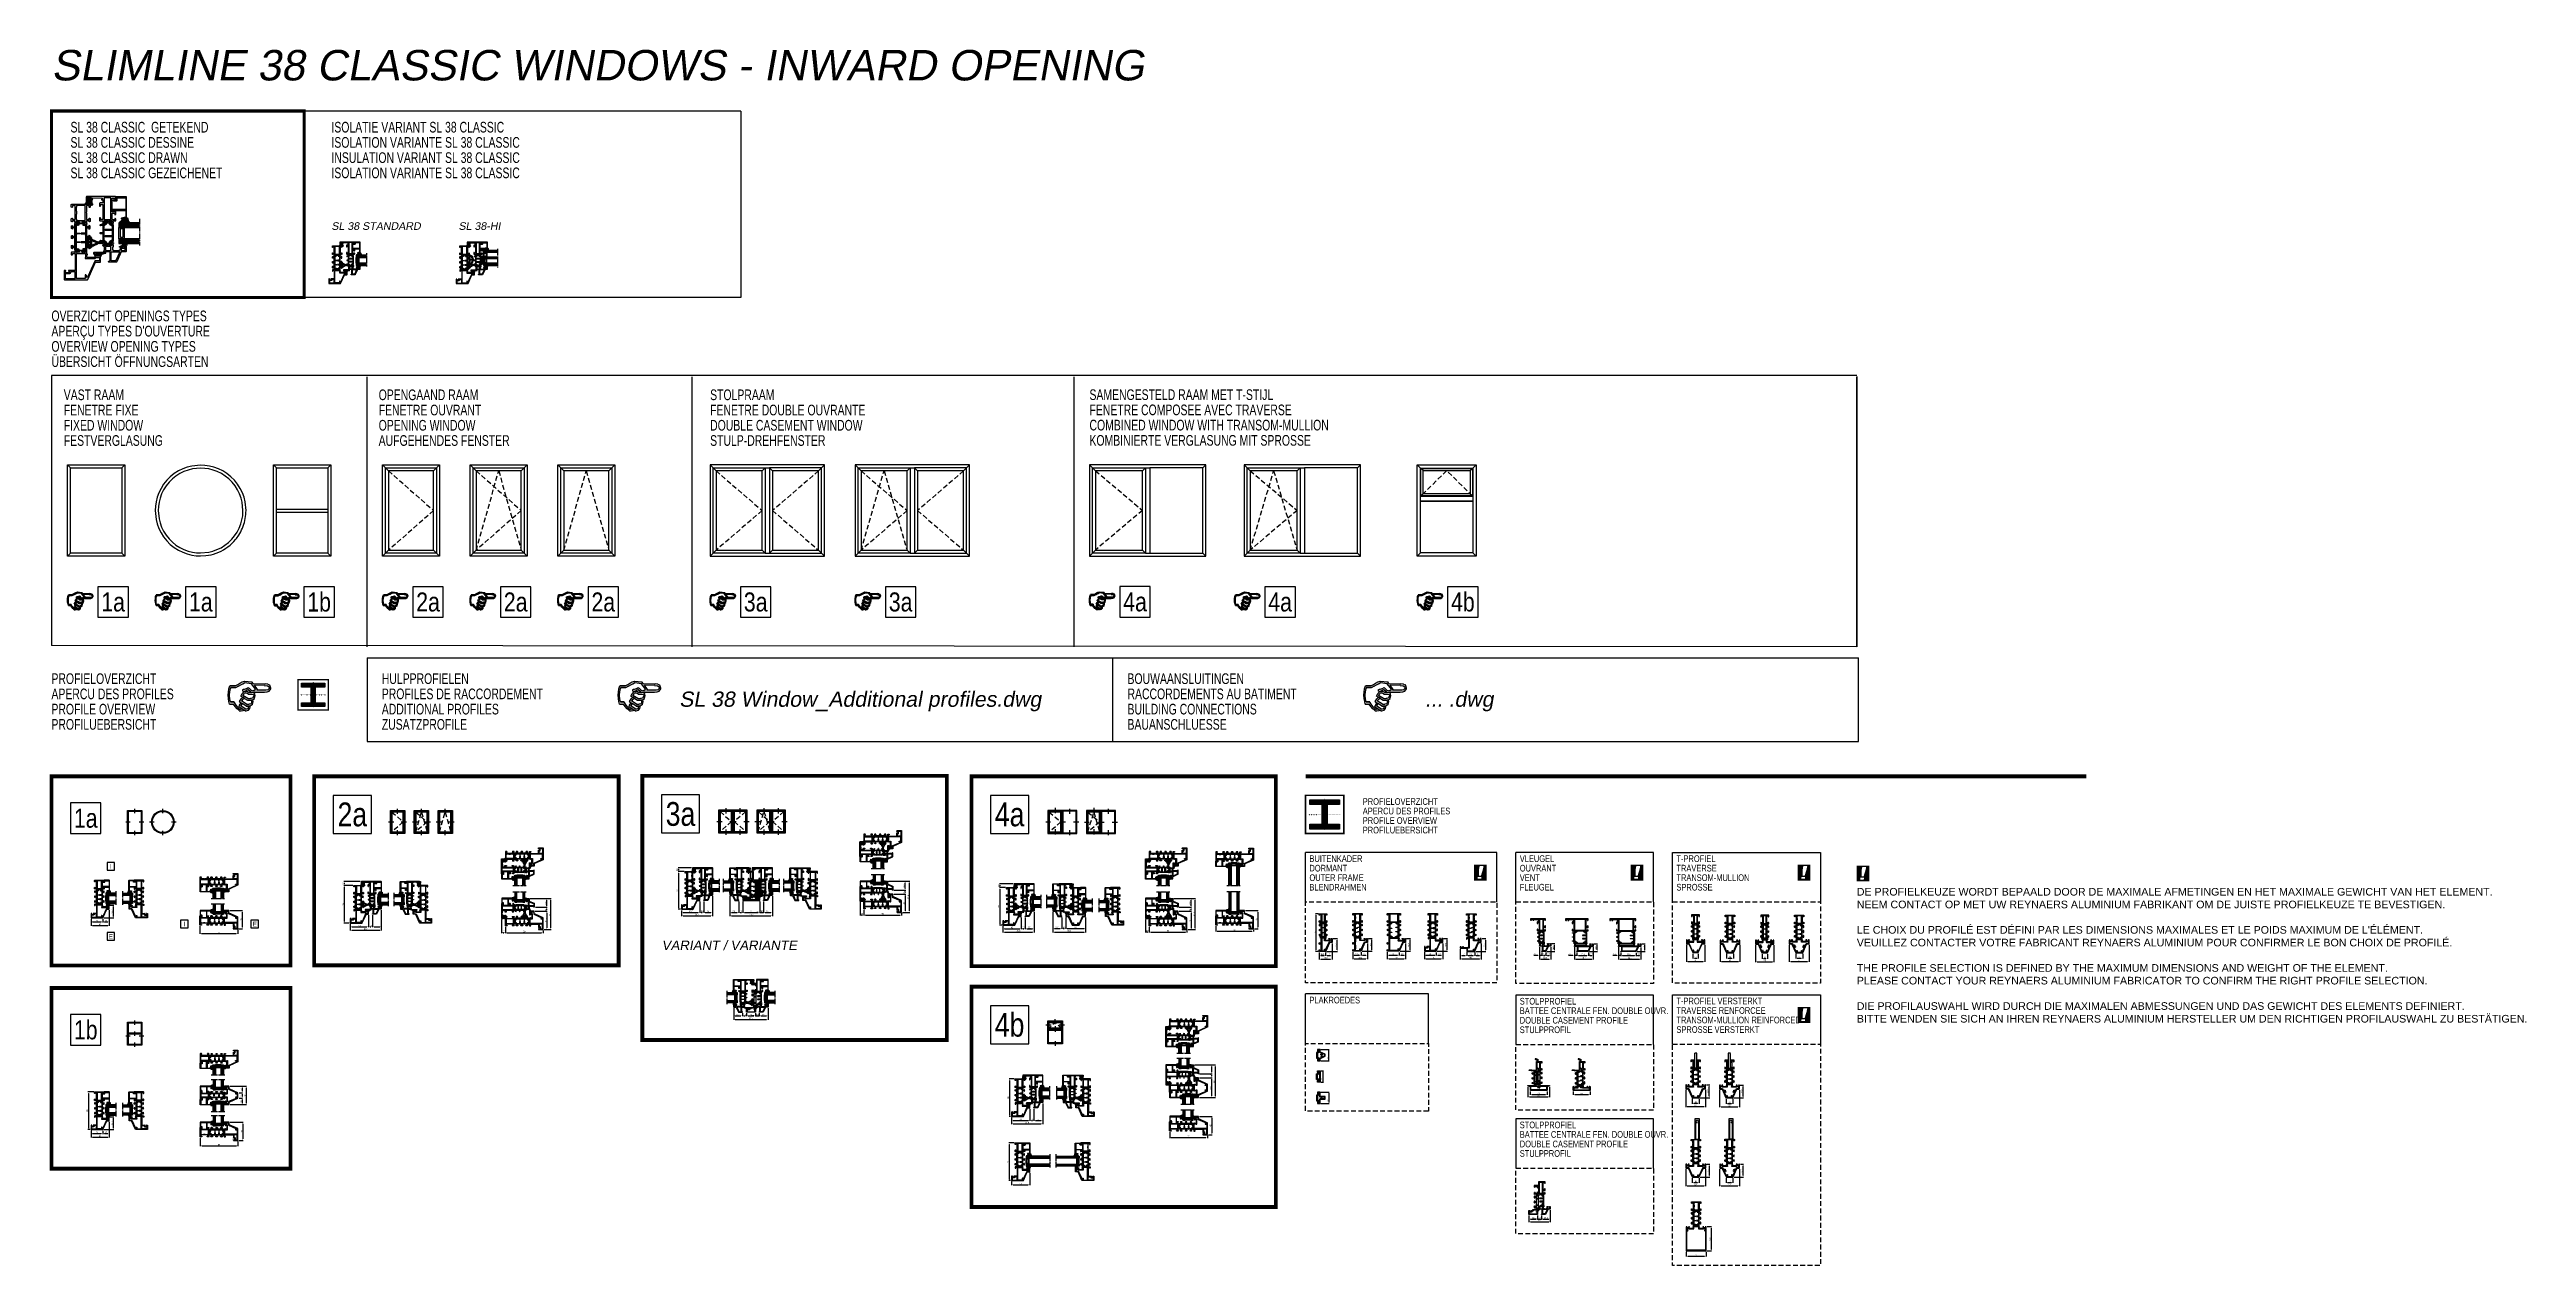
# Model space of a CAD drawing. Header units: millimetres. Extents: x -158 to 6343, y 4572 to 7765.
import ezdxf
from ezdxf.enums import TextEntityAlignment as Align

# ---------------------------------------------------------------- set-up
doc = ezdxf.new("R2010")
doc.units = ezdxf.units.MM
doc.header["$LTSCALE"] = 0.2
for name, pattern in [('CENTER', [50.8, 31.75, -6.35, 6.35, -6.35]), ('DASHED2', [9.525, 6.35, -3.175]), ('DOTX2', [0.5, 0, -0.5])]:
    doc.linetypes.add(name, pattern=pattern)
for name, color, linetype in [('4030050$0$RI-HATCH-P', 7, 'Continuous'), ('4030050$0$RI-PROFILE', 7, 'Continuous'), ('4030150$0$RI-HATCH-P', 7, 'Continuous'), ('4030150$0$RI-PROFILE', 7, 'Continuous'), ('4030603$0$RI-HATCH-P', 7, 'Continuous'), ('4030603$0$RI-PROFILE', 7, 'Continuous'), ('REYNAERS', 7, 'Continuous'), ('RI-DIMENSION', 7, 'Continuous'), ('RI-FILLING', 7, 'Continuous'), ('RI-GASKET', 7, 'Continuous'), ('RI-HATCH-G', 3, 'Continuous'), ('RI-HATCH-I', 4, 'Continuous'), ('RI-HATCH-P', 7, 'Continuous'), ('RI-HATCH-PI', 4, 'Continuous'), ('RI-LAYOUT', 7, 'Continuous'), ('RI-OTHERS', 7, 'CENTER'), ('RI-PROFILE', 7, 'Continuous'), ('RI-TEXT-GENERAL-DEU', 7, 'Continuous'), ('RI-TEXT-GENERAL-ENG', 7, 'Continuous'), ('RI-TEXT-GENERAL-FRA', 7, 'Continuous'), ('RI-TEXT-GENERAL-NL', 7, 'Continuous'), ('RI-TEXT-LIBRARY', 7, 'Continuous'), ('RI-TEXT-TECHN', 7, 'Continuous')]:
    doc.layers.add(name, color=color, linetype=linetype)
doc.layers.add('AM_VIS', color=7, linetype='Continuous', lineweight=50)
doc.styles.get("Standard").update_dxf_attribs({"font": 'arial.ttf'})
doc.styles.add('T5', font='arial.ttf', dxfattribs={"oblique": 10, "height": 3.5})
doc.styles.add('T6', font='arial.ttf', dxfattribs={"width": 0.8, "height": 3.5})
doc.styles.add('T7', font='arial.ttf', dxfattribs={"width": 0.7})
doc.styles.add('T8', font='arial.ttf', dxfattribs={"width": 0.7, "height": 3.5})
doc.dimstyles.new('1-1', dxfattribs={"dimscale": 0, "dimtxt": 2.5, "dimasz": 2.5, "dimexe": 0.5, "dimexo": 1.5, "dimgap": 0.5, "dimtad": 1, "dimzin": 9, "dimdsep": 46, "dimtxsty": 'Standard', "dimcen": 2.5, "dimclrd": 256, "dimclre": 256, "dimclrt": 256, "dimadec": 1, "dimazin": 2, "dimtfac": 1, "dimtmove": 0, "dimatfit": 3, "dimfxl": 1, "dimtolj": 1, "dimtzin": 9, "dimlwd": -1, "dimlwe": -1, "dimarcsym": 0})
doc.dimstyles.new('SCHAAL1OP1', dxfattribs={"dimscale": 0, "dimtxt": 2, "dimasz": 2, "dimexe": 0.5, "dimexo": 1.5, "dimgap": 0.5, "dimtad": 1, "dimdec": 1, "dimzin": 9, "dimdsep": 46, "dimtxsty": 'T7', "dimcen": 2.5, "dimclrd": 256, "dimclre": 256, "dimclrt": 256, "dimadec": 1, "dimazin": 2, "dimtfac": 1, "dimtdec": 1, "dimtmove": 0, "dimatfit": 3, "dimfxl": 1, "dimtolj": 1, "dimtzin": 9, "dimlwd": -1, "dimlwe": -1, "dimarcsym": 0})
pattern_1 = [(225, (33.3794, 31.9917), (1.06066, -1.06066), []), (315, (33.3794, 31.9917), (1.06066, 1.06066), [])]

# ---------------------------------------------------------------- blocks, each defined once
blk = doc.blocks.new('info-text-ARCH-1')
at = {"layer": 'RI-TEXT-GENERAL-DEU', "style": 'T8', "width": 0.7}
blk.add_attdef('DEU', (2.5, 1.19), '', height=1.75, dxfattribs=at)
at = {"layer": 'RI-TEXT-GENERAL-ENG', "style": 'T8', "width": 0.7}
blk.add_attdef('ENG', (2.5, 3.69), '', height=1.75, dxfattribs=at)
at = {"layer": 'RI-TEXT-GENERAL-FRA', "style": 'T8', "width": 0.7}
blk.add_attdef('FRA', (2.5, 6.19), '', height=1.75, dxfattribs=at)
at = {"layer": 'RI-TEXT-GENERAL-NL', "style": 'T8', "width": 0.7}
blk.add_attdef('NED', (2.5, 8.69), '', height=1.75, dxfattribs=at)
blk = doc.blocks.new('info-assembly-nr')
at = {"layer": 'RI-LAYOUT'}
blk.add_lwpolyline([(0, 0), (4, 0), (4, 4), (0, 4)], close=True, dxfattribs=at)
at = {"layer": 'RI-TEXT-TECHN', "style": 'T6', "width": 0.8}
blk.add_attdef('ASSEMBLY-NR', text='', height=2.5, dxfattribs=at).set_placement((2, 2), align=Align.MIDDLE_CENTER)
blk = doc.blocks.new('icon-see-page')
at = {"layer": 'RI-LAYOUT'}
h = blk.add_hatch(color=256, dxfattribs=at)
h.paths.add_polyline_path([(1.87, 2.59), (2.15, 2.23), (2.02, 2.13), (1.97, 2.13), (1.85, 2.17), (1.72, 2.29), (1.67, 2.35), (1.53, 2.26), (1.39, 2.22), (1.34, 2.22), (1.31, 2.22), (1.31, 2.1), (1.35, 2.09), (1.5, 2.12), (1.64, 2.19), (1.65, 2.2), (1.79, 2.08), (1.85, 2.04), (2.04, 2.01), (2.1, 2.03), (2.73, 2.04), (2.91, 2.05), (3.03, 2.1), (3.04, 2.11), (3.14, 2.25), (3.15, 2.31), (3.09, 2.49), (3.05, 2.53), (2.94, 2.57), (2.77, 2.59), (2.7, 2.59), (1.98, 2.61), (1.91, 2.71), (1.42, 2.77), (1.27, 2.71), (1.12, 2.63), (0.98, 2.55), (0.85, 2.47), (0.82, 2.45), (0.45, 2.45), (0.39, 2.25), (0.36, 2.04), (0.35, 1.84), (0.36, 1.63), (0.4, 1.42), (0.44, 1.26), (0.69, 1.26), (0.81, 1.09), (0.93, 0.95), (1.04, 0.85), (1.08, 0.82), (1.19, 0.81), (1.34, 0.83), (1.4, 0.86), (1.28, 0.94), (1.16, 0.92), (1.1, 0.93), (0.98, 1.05), (0.87, 1.19), (0.76, 1.35), (0.74, 1.4), (0.5, 1.4), (0.46, 1.61), (0.44, 1.82), (0.44, 1.85), (0.45, 2.06), (0.49, 2.27), (0.5, 2.32), (0.83, 2.32), (1.02, 2.43), (1.18, 2.52), (1.31, 2.59), (1.41, 2.64), (1.43, 2.64)])
h.paths.add_polyline_path([(2.07, 2.49), (2.72, 2.47), (2.92, 2.45), (3.03, 2.39), (3.06, 2.31), (2.95, 2.2), (2.83, 2.17), (2.66, 2.16), (2.63, 2.16), (2.23, 2.16), (2.27, 2.22)], flags=16)
h.paths.add_polyline_path([(1.5, 2.11), (1.38, 2.07), (1.27, 1.96), (1.18, 1.77), (1.3, 1.7), (1.43, 1.62), (1.61, 1.51), (1.87, 1.51), (1.97, 1.53), (2.08, 1.62), (2.12, 1.79), (2.1, 1.92), (2.04, 2.01), (1.85, 2.04), (1.69, 2.04), (1.59, 2.09)], flags=17)
h.paths.add_polyline_path([(1.58, 1.97), (1.66, 1.91), (1.89, 1.91), (2, 1.88), (2.03, 1.79), (1.98, 1.67), (1.84, 1.63), (1.82, 1.63), (1.64, 1.63), (1.3, 1.82), (1.41, 1.96), (1.5, 1.99)], flags=16)
h.paths.add_polyline_path([(1.32, 1.58), (1.43, 1.62), (1.3, 1.7), (1.19, 1.6), (1.09, 1.42), (1.09, 1.41), (1.2, 1.34), (1.3, 1.28), (1.53, 1.12), (1.79, 1.12), (1.93, 1.2), (1.94, 1.22), (1.99, 1.41), (1.97, 1.53), (1.87, 1.51), (1.9, 1.4), (1.85, 1.28), (1.72, 1.24), (1.56, 1.25), (1.22, 1.46)], flags=17)
h.paths.add_polyline_path([(1.29, 1.27), (1.3, 1.28), (1.2, 1.34), (1.1, 1.18), (1.06, 1.07), (1.28, 0.94), (1.4, 0.86), (1.46, 0.82), (1.53, 0.81), (1.68, 0.85), (1.77, 0.96), (1.79, 1.08), (1.79, 1.12), (1.7, 1.12), (1.65, 0.97), (1.54, 0.94), (1.47, 0.94), (1.18, 1.13)], flags=17)
at = {"color": 6}
for p, q in [((0.35, 1.84), (0.36, 2.04)), ((0.36, 1.63), (0.35, 1.84)), ((0.36, 2.04), (0.39, 2.25)), ((0.4, 1.42), (0.36, 1.63)), ((0.39, 2.25), (0.45, 2.45)), ((0.44, 1.85), (0.45, 2.06)), ((0.44, 1.82), (0.44, 1.85)), ((0.46, 1.61), (0.44, 1.82)), ((0.45, 2.45), (0.45, 2.45)), ((0.45, 2.45), (0.82, 2.45)), ((0.82, 2.45), (0.45, 2.45)), ((0.82, 2.45), (0.45, 2.45)), ((0.45, 2.06), (0.49, 2.27)), ((0.5, 2.32), (0.49, 2.27)), ((0.83, 2.32), (0.5, 2.32)), ((0.85, 2.47), (0.82, 2.45)), ((1.02, 2.43), (0.83, 2.32)), ((0.85, 2.47), (0.98, 2.55)), ((0.98, 2.55), (1.12, 2.63)), ((1.02, 2.43), (1.18, 2.52)), ((1.12, 2.63), (1.27, 2.71)), ((1.18, 2.52), (1.31, 2.59)), ((1.18, 1.77), (1.27, 1.96)), ((1.18, 1.77), (1.3, 1.7)), ((1.19, 1.6), (1.3, 1.7)), ((1.27, 2.71), (1.42, 2.77)), ((1.27, 1.96), (1.38, 2.07)), ((1.3, 1.82), (1.41, 1.96)), ((1.64, 1.63), (1.3, 1.82)), ((1.43, 1.62), (1.3, 1.7)), ((1.3, 1.7), (1.43, 1.62)), ((1.31, 2.59), (1.41, 2.64)), ((1.31, 2.22), (1.34, 2.22)), ((1.31, 2.1), (1.31, 2.22)), ((1.31, 2.1), (1.35, 2.09)), ((1.39, 2.22), (1.34, 2.22)), ((1.35, 2.09), (1.5, 2.12)), ((1.38, 2.07), (1.5, 2.11)), ((1.53, 2.26), (1.39, 2.22)), ((1.43, 2.64), (1.41, 2.64)), ((1.5, 1.99), (1.41, 1.96)), ((1.42, 2.77), (1.91, 2.71)), ((1.87, 2.59), (1.43, 2.64)), ((1.64, 2.19), (1.5, 2.12)), ((1.5, 2.11), (1.59, 2.09)), ((1.5, 1.99), (1.58, 1.97)), ((1.53, 2.26), (1.67, 2.35)), ((1.66, 1.91), (1.58, 1.97)), ((1.69, 2.04), (1.59, 2.09)), ((1.65, 2.2), (1.64, 2.19)), ((1.64, 1.63), (1.82, 1.63)), ((1.79, 2.08), (1.65, 2.2)), ((1.66, 1.91), (1.89, 1.91)), ((1.67, 2.35), (1.72, 2.29)), ((1.69, 2.04), (1.85, 2.04)), ((1.85, 2.17), (1.72, 2.29)), ((1.85, 2.04), (1.79, 2.08)), ((1.84, 1.63), (1.82, 1.63)), ((1.98, 1.67), (1.84, 1.63)), ((1.85, 2.17), (1.97, 2.13)), ((1.85, 2.04), (2.04, 2.01)), ((2.15, 2.23), (1.87, 2.59)), ((1.89, 1.91), (2, 1.88)), ((1.98, 2.61), (1.91, 2.71)), ((2.02, 2.13), (1.97, 2.13)), ((1.98, 2.61), (2.7, 2.59)), ((1.98, 1.67), (2.03, 1.79)), ((2, 1.88), (2.03, 1.79)), ((2.02, 2.13), (2.15, 2.23)), ((2.1, 2.03), (2.04, 2.01)), ((2.1, 1.92), (2.04, 2.01)), ((2.27, 2.22), (2.07, 2.49)), ((2.72, 2.47), (2.07, 2.49)), ((2.08, 1.62), (2.12, 1.79)), ((2.1, 2.03), (2.73, 2.04)), ((2.12, 1.79), (2.1, 1.92)), ((2.27, 2.22), (2.23, 2.16)), ((2.63, 2.16), (2.23, 2.16)), ((2.66, 2.16), (2.63, 2.16)), ((2.83, 2.17), (2.66, 2.16)), ((2.7, 2.59), (2.77, 2.59)), ((2.72, 2.47), (2.92, 2.45)), ((2.73, 2.04), (2.91, 2.05)), ((2.94, 2.57), (2.77, 2.59)), ((2.95, 2.2), (2.83, 2.17)), ((2.91, 2.05), (3.03, 2.1)), ((2.92, 2.45), (3.03, 2.39)), ((2.94, 2.57), (3.05, 2.53)), ((2.95, 2.2), (3.06, 2.31)), ((3.06, 2.31), (3.03, 2.39)), ((3.04, 2.11), (3.03, 2.1)), ((3.04, 2.11), (3.14, 2.25)), ((3.09, 2.49), (3.05, 2.53)), ((3.15, 2.31), (3.09, 2.49)), ((3.14, 2.25), (3.15, 2.31)), ((0.44, 1.26), (0.4, 1.42)), ((0.44, 1.26), (0.69, 1.26)), ((0.5, 1.4), (0.46, 1.61)), ((0.74, 1.4), (0.5, 1.4)), ((0.5, 1.4), (0.74, 1.4)), ((0.5, 1.4), (0.74, 1.4)), ((0.81, 1.09), (0.69, 1.26)), ((0.74, 1.4), (0.76, 1.35)), ((0.74, 1.4), (0.74, 1.4)), ((0.87, 1.19), (0.76, 1.35)), ((0.93, 0.95), (0.81, 1.09)), ((0.98, 1.05), (0.87, 1.19)), ((1.04, 0.85), (0.93, 0.95)), ((1.1, 0.93), (0.98, 1.05)), ((1.08, 0.82), (1.04, 0.85)), ((1.06, 1.07), (1.1, 1.18)), ((1.06, 1.07), (1.28, 0.94)), ((1.08, 0.82), (1.19, 0.81)), ((1.09, 1.42), (1.19, 1.6)), ((1.09, 1.42), (1.09, 1.41)), ((1.09, 1.41), (1.2, 1.34)), ((1.1, 1.18), (1.2, 1.34)), ((1.1, 0.93), (1.16, 0.92)), ((1.16, 0.92), (1.28, 0.94)), ((1.18, 1.13), (1.29, 1.27)), ((1.47, 0.94), (1.18, 1.13)), ((1.19, 0.81), (1.34, 0.83)), ((1.2, 1.34), (1.3, 1.28)), ((1.2, 1.34), (1.3, 1.28)), ((1.32, 1.58), (1.22, 1.46)), ((1.56, 1.25), (1.22, 1.46)), ((1.28, 0.94), (1.4, 0.86)), ((1.3, 1.28), (1.29, 1.27)), ((1.53, 1.12), (1.3, 1.28)), ((1.32, 1.58), (1.43, 1.62)), ((1.34, 0.83), (1.4, 0.86)), ((1.46, 0.82), (1.4, 0.86)), ((1.43, 1.62), (1.61, 1.51)), ((1.46, 0.82), (1.53, 0.81)), ((1.47, 0.94), (1.54, 0.94)), ((1.79, 1.12), (1.53, 1.12)), ((1.53, 1.12), (1.7, 1.12)), ((1.79, 1.12), (1.53, 1.12)), ((1.53, 0.81), (1.68, 0.85)), ((1.54, 0.94), (1.65, 0.97)), ((1.56, 1.25), (1.72, 1.24)), ((1.61, 1.51), (1.87, 1.51)), ((1.65, 0.97), (1.7, 1.12)), ((1.68, 0.85), (1.77, 0.96)), ((1.7, 1.12), (1.79, 1.12)), ((1.79, 1.12), (1.7, 1.12)), ((1.85, 1.28), (1.72, 1.24)), ((1.77, 0.96), (1.79, 1.08)), ((1.93, 1.2), (1.79, 1.12)), ((1.79, 1.08), (1.79, 1.12)), ((1.9, 1.4), (1.85, 1.28)), ((1.97, 1.53), (1.87, 1.51)), ((1.97, 1.53), (1.87, 1.51)), ((1.9, 1.4), (1.87, 1.51)), ((1.94, 1.22), (1.93, 1.2)), ((1.94, 1.22), (1.99, 1.41)), ((1.97, 1.53), (2.08, 1.62)), ((1.99, 1.41), (1.97, 1.53))]:
    blk.add_line(p, q, dxfattribs=at)
blk = doc.blocks.new('A$C673212E8')
at = {"layer": 'RI-LAYOUT', "linetype": 'ByBlock'}
blk.add_hatch(color=9, dxfattribs=at).paths.add_polyline_path([(0.95, 6.35), (6.35, 6.35), (6.35, 5.45), (4.1, 5.45), (4.1, 1.85), (6.35, 1.85), (6.35, 0.95), (0.95, 0.95), (0.95, 1.85), (3.2, 1.85), (3.2, 5.45), (0.95, 5.45)])
at = {"layer": 'RI-LAYOUT', "linetype": 'DOTX2'}
for p, q in [((3.65, 6.57), (3.65, 0.72)), ((0.72, 3.65), (6.57, 3.65))]:
    blk.add_line(p, q, dxfattribs=at)
at = {"layer": 'RI-LAYOUT', "color": 9, "const_width": 0.3}
blk.add_lwpolyline([(7.15, 0.15), (0.15, 0.15), (0.15, 7.15), (7.15, 7.15)], close=True, dxfattribs=at)
at = {"layer": 'RI-LAYOUT'}
blk.add_lwpolyline([(0.95, 6.35), (6.35, 6.35), (6.35, 5.45), (4.1, 5.45), (4.1, 1.85), (6.35, 1.85), (6.35, 0.95), (0.95, 0.95), (0.95, 1.85), (3.2, 1.85), (3.2, 5.45), (0.95, 5.45)], close=True, dxfattribs=at)
blk = doc.blocks.new('A$C24D048A7')
blk.add_blockref('A$C673212E8', (0, 0))
blk = doc.blocks.new('0809125v2')
at = {"layer": 'RI-HATCH-I'}
h = blk.add_hatch(dxfattribs=at)
h.set_pattern_fill('_USER', color=256, scale=1.5, angle=45, style=0, pattern_type=0)
h.set_pattern_definition([(45, (-188.5701, -265.9912), (-1.06066, 1.06066), [])])
edge = h.paths.add_edge_path(flags=0)
edge.add_arc((-3.3, -1.5), 6.99, 13.1276, 14.8832)
edge.add_arc((-1.3, -1), 4.91, 14.767, 27.3274)
edge.add_arc((2.7, 1.1), 0.499, 27.6932, 47.7216)
edge.add_arc((2.7, 1.1), 0.501, 47.7216, 67.9162)
edge.add_line((2.9, 1.5), (2.2, 1.8))
edge.add_arc((2.1, 1.6), 0.2, 68.3278, 96.1665)
edge.add_arc((2.1, 1.6), 0.201, 96.1386, 123.8418)
edge.add_arc((2.1, 1.6), 0.199, 123.5336, 151.7944)
edge.add_arc((2.1, 1.6), 0.199, 151.8263, 180.024)
edge.add_line((1.9, 1.6), (1.9, 1.1))
edge.add_line((1.9, 1.1), (1.9, 0.2))
edge.add_ellipse((1.7, 0.2), major_axis=(-0.2, 0), ratio=1, start_angle=134.9996, end_angle=179.9991, ccw=False)
edge.add_ellipse((1.7, 0.2), major_axis=(-0.2, 0), ratio=1, start_angle=90.0009, end_angle=135.0004, ccw=False)
edge.add_line((1.7, 0), (-0.8, 0))
edge.add_ellipse((-0.8, 0.2), major_axis=(0, 0.15), ratio=1, start_angle=110.994, end_angle=180, ccw=False)
edge.add_line((-0.9, 0.1), (-1.1, 0.6))
edge.add_arc((-1.3, 0.6), 0.2, 20.994, 134.1807)
edge.add_line((-1.5, 0.7), (-5.2, -2.2))
edge.add_line((-5.2, -2.2), (-6.5, -3.3))
edge.add_arc((-6, -4), 0.835, 129.9845, 271.5754)
edge.add_line((-6, -4.8), (-3.6, -4.8))
edge.add_arc((-3.6, -4.4), 0.4, 271.5832, 442.0339)
edge.add_line((-3.6, -4), (-5.2, -3.7))
edge.add_arc((-4.7, 6.6), 10.3, 267.4921, 286.7525)
edge.add_ellipse((-1.6, -4.9), major_axis=(-1.58, 0), ratio=1, start_angle=230.5735, end_angle=274.692, ccw=False)
edge.add_line((-0.6, -3.7), (0.8, -4.3))
edge.add_arc((4, 2.1), 7.11, 243.7649, 255.4101)
edge.add_line((2.2, -4.8), (4.6, -4.8))
edge.add_arc((4.6, -4.1), 0.7, 270.0141, 393.2773)
edge.add_ellipse((7.5, -0.7), major_axis=(0, 3.76), ratio=1, start_angle=104.0514, end_angle=142.2209, ccw=False)
edge.add_arc((-60.5, -10.6), 64.9, 7.909, 9.4568)
edge = h.paths.add_edge_path(flags=0)
edge.add_line((0.3, -2.3), (1.6, -2.1))
edge.add_ellipse((1.7, -2.6), major_axis=(-0.502, 0), ratio=1, start_angle=224.7201, end_angle=277.7688, ccw=False)
edge.add_line((2, -2.3), (3, -3.4))
edge.add_arc((5.2, -0.9), 3.31, 228.6138, 246.3421)
edge.add_ellipse((3.8, -4), major_axis=(0, 0.1), ratio=1, start_angle=180, end_angle=336.3421, ccw=False)
edge.add_line((3.8, -4.1), (2.6, -4.1))
edge.add_ellipse((3.5, 1), major_axis=(-5.16, 0), ratio=1, start_angle=73.6833, end_angle=80.9158, ccw=False)
edge.add_line((2, -4), (0.1, -3.1))
edge.add_ellipse((0.4, -2.8), major_axis=(-0.454, 0), ratio=1, start_angle=-77.0454, end_angle=45.926, ccw=False)
at = {"layer": 'AM_VIS', "color": 251}
for p, q in [((-1.5, -3.3), (-1.8, -3.3)), ((1.7, -2.1), (1.6, -2.1))]:
    blk.add_line(p, q, dxfattribs=at)
at = {"layer": 'RI-GASKET'}
for points in [[(1.9, 0.2), (1.9, 1.1), (1.9, 1.6, -0.12366), (1.9, 1.7, -0.12394), (2, 1.8, -0.12147), (2.1, 1.8, -0.12207), (2.2, 1.8), (2.9, 1.5, -0.088344), (3, 1.4, -0.087614), (3.1, 1.3, -0.05486), (3.5, 0.3, -0.00766), (3.5, 0.1, -0.006754), (3.8, -1.7, 0.168103), (5.2, -3.7, -0.596494), (4.6, -4.8), (2.2, -4.8, -0.050855), (0.8, -4.3), (-0.6, -3.7, 0.194917), (-1.8, -3.3, -0.084238), (-5.2, -3.7), (-3.6, -4, -0.919956), (-3.6, -4.8), (-6, -4.8, -0.710603), (-6.5, -3.3), (-5.2, -2.2), (-1.5, 0.7, -0.538369), (-1.1, 0.6), (-0.9, 0.1, 0.310537), (-0.8, 0), (1.7, 0, 0.19891), (1.8, 0.1, 0.19891)], [(2, -2.3), (3, -3.4, 0.077509), (3.8, -3.9, -0.812259), (3.8, -4.1), (2.6, -4.1, -0.031568), (2, -4), (0.1, -3.1, -0.594769), (0.3, -2.3), (1.6, -2.1, -0.235693)]]:
    blk.add_lwpolyline(points, format="xyb", close=True, dxfattribs=at)
blk = doc.blocks.new('1808204v4')
at = {"layer": 'RI-HATCH-I'}
h = blk.add_hatch(dxfattribs=at)
h.set_pattern_fill('_USER', color=256, scale=1.5, angle=45, pattern_type=0)
h.set_pattern_definition([(45, (5e-12, -0.0402), (-1.06066, 1.06066), [])])
h.paths.add_polyline_path([(1.9, 4.6, -0.087704), (1.9, 4.5, 0.177793), (2, 4.3, 0.014426), (2.1, 4.2, -0.117211), (2.2, 4.2, -0.391209), (2.2, 4.1, -0.149412), (2, 4.1, -0.133911), (1.9, 4.1), (1.8, 4.2, 0.16407), (1.6, 4.2), (-0.3, 4.2, 0.207909), (-2, 3.5, -0.176327), (-2.3, 3.4), (-2.7, 3.4, 0.414214), (-2.9, 3.2), (-2.9, 2.8, 0.414214), (-2.7, 2.6), (-2.1, 2.6, -0.414214), (-2, 2.5), (-2, 1.3, -0.414214), (-2.1, 1.2), (-2.3, 1.2, 0.63707), (-2.4, 0.9), (-1.7, 0.1, 0.221695), (-1.5, 0), (1.5, 0, 0.221695), (1.7, 0.1), (2.4, 0.9, 0.63707), (2.3, 1.2), (2, 1.2, -0.414214), (1.9, 1.3), (1.9, 2.5, -0.414214), (2, 2.6), (3.8, 2.6, 0.251998), (4.1, 2.8, -0.009783), (4.4, 3.5, -0.012498), (4.9, 4.6, 0.087136), (5.3, 6, -0.039888), (5.3, 6.3, 0.155596), (5.3, 6.5, 0.255227), (5.2, 6.6), (5, 6.6, 0.220126), (4.8, 6.5, -0.059282), (4.7, 6.3, -0.194696), (4.5, 6.2, -0.119377), (4.2, 6.2, -0.054192), (3.9, 6.3, 0.022832), (3.7, 6.5, 0.086161), (3.5, 6.6, 0.034247), (3.2, 6.6), (1.2, 6.6, 0.016757), (0.5, 6.5, 0.028883), (-0.3, 6.4, 0.192219), (-0.9, 5.9, 0.222141), (-0.9, 5.1, 0.805421), (-0.3, 5.2), (-0.3, 5.4, -0.362875), (0, 5.7, -0.049392), (1.1, 5.9, -0.098515), (1.2, 5.8, -0.196247), (1.3, 5.7, -0.002495), (1.4, 5.5, -0.035566)])
h.paths.add_polyline_path([(2.1, 5.7, -0.097728), (2.1, 5.8, -0.220538), (2.1, 5.9, -0.359626), (2.3, 5.9, 0.122514), (2.3, 5.9, -0.011046), (3.2, 5.9, -0.011443), (3.6, 5.9, -0.120776), (3.9, 5.8, -0.051025), (4.1, 5.6, 0.089507), (4.2, 5.6, -0.170147), (4.3, 5.5), (4.3, 5.5, -0.330052), (4.3, 5.4, -0.248624), (4.2, 5.3, 0.008797), (3.7, 5.1, 0.22449), (3.5, 4.8, 0.23209), (3.6, 4.5, -0.256002), (3.7, 4.2, -0.265239), (3.5, 4, -0.042169), (3.3, 4), (2.4, 3.7, 0.104695), (2.5, 3.8, 0.104289), (2.7, 4, 0.145726), (2.6, 4.6, 0.062608)], flags=16)
h.paths.add_polyline_path([(1.1, 2.4), (1.1, 0.9, -0.414214), (0.9, 0.7), (-1, 0.7, -0.414214), (-1.2, 0.9), (-1.2, 2.4, -0.414214), (-1, 2.6), (0.9, 2.6, -0.414214)], flags=16)
at = {"layer": 'RI-GASKET'}
for points in [[(-2.4, 0.9, -0.63707), (-2.3, 1.2), (-2.1, 1.2, 0.414214), (-2, 1.3), (-2, 2.5, 0.414214), (-2.1, 2.6), (-2.7, 2.6, -0.414214), (-2.9, 2.8), (-2.9, 3.2, -0.414214), (-2.7, 3.4), (-2.3, 3.4, 0.176327), (-2, 3.5, -0.207909), (-0.3, 4.2), (1.6, 4.2, -0.16407), (1.8, 4.2), (1.9, 4.1, 0.133911), (2, 4.1, 0.149412), (2.2, 4.1, 0.302776), (2.2, 4.2, 0.156156), (2.1, 4.2, -0.014426), (2, 4.3, -0.177793), (1.9, 4.5, 0.087704), (1.9, 4.6, 0.035566), (1.4, 5.5, 0.0025), (1.3, 5.7, 0.195686), (1.2, 5.8, 0.082311), (1.1, 5.9, 0.050141), (0, 5.7, 0.349731), (-0.3, 5.4), (-0.3, 5.2, -0.805421), (-0.9, 5.1, -0.222141), (-0.9, 5.9, -0.192219), (-0.3, 6.4, -0.028883), (0.5, 6.5, -0.016757), (1.2, 6.6), (3.2, 6.6, -0.034247), (3.5, 6.6, -0.086161), (3.7, 6.5, -0.022832), (3.9, 6.3, 0.054192), (4.2, 6.2, 0.119377), (4.5, 6.2, 0.194696), (4.7, 6.3, 0.059282), (4.8, 6.5, -0.220126), (5, 6.6), (5.2, 6.6, -0.255227), (5.3, 6.5, -0.155596), (5.3, 6.3, 0.039888), (5.3, 6, -0.087136), (4.9, 4.6, 0.012498), (4.4, 3.5, 0.009783), (4.1, 2.8, -0.251998), (3.8, 2.6), (2, 2.6, 0.414214), (1.9, 2.5), (1.9, 1.3, 0.414214), (2, 1.2), (2.3, 1.2, -0.63707), (2.4, 0.9), (1.7, 0.1, -0.221695), (1.5, 0), (-1.5, 0, -0.221695), (-1.7, 0.1)], [(0.9, 2.6), (-1, 2.6, 0.414214), (-1.2, 2.4), (-1.2, 0.9, 0.414214), (-1, 0.7), (0.9, 0.7, 0.414214), (1.1, 0.9), (1.1, 2.4, 0.414214)]]:
    blk.add_lwpolyline(points, format="xyb", close=True, dxfattribs=at)
blk.add_lwpolyline([(2.4, 3.7, 0.127497), (2.5, 3.8, 0.104289), (2.7, 4, 0.145726), (2.6, 4.6, 0.06315), (2.1, 5.8, -0.098233), (2.1, 5.8, -0.185097), (2.1, 5.9, -0.353394), (2.3, 5.9, 0.131219), (2.3, 5.9, -0.011046), (3.2, 5.9, -0.011443), (3.6, 5.9, -0.120776), (3.9, 5.8, -0.051025), (4.1, 5.6, 0.099426), (4.2, 5.6, -0.155917), (4.3, 5.5), (4.3, 5.5, -0.330052), (4.3, 5.4, -0.248624), (4.2, 5.3, 0.008797), (3.7, 5.1, 0.22449), (3.5, 4.8, 0.253728), (3.6, 4.5, -0.231161), (3.7, 4.2, -0.265239), (3.5, 4, -0.042169), (3.3, 4), (1.3, 3.4, -0.065543), (1.1, 3.4), (-0.8, 3.4, -0.363579), (-1, 3.6, -0.418693), (-1, 3.6, -0.075244), (-0.8, 3.6, -0.052208), (-0.7, 3.6, 0.123461), (-0.5, 3.5, 0.059734), (-0.4, 3.5, -0.062315), (-0.2, 3.5), (1.6, 3.5, 0.074218), (1.9, 3.6)], format="xyb", dxfattribs=at)
blk.add_point((4, 2.6), dxfattribs=at)
blk = doc.blocks.new('0000773L')
at = {"layer": 'RI-HATCH-PI'}
h = blk.add_hatch(dxfattribs=at)
h.set_pattern_fill('_U', color=256, scale=1.5, angle=45, style=0, double=1, pattern_type=0)
h.set_pattern_definition([(45, (-101.2278, -306.572), (-1.06066, 1.06066), []), (135, (-101.2278, -306.572), (-1.06066, -1.06066), [])])
edge = h.paths.add_edge_path()
edge.add_line((-4.5, 23.6), (-4.5, 20))
edge.add_line((-4.5, 20), (-4.5, 14.4))
edge.add_arc((-4, 14.4), 0.5, 179.9999, 269.9999)
edge.add_line((-4, 13.9), (0.5, 13.9))
edge.add_arc((0.5, 13.4), 0.5, -0.0001, 89.9999, ccw=False)
edge.add_arc((0.5, 13.4), 0.5, 269.9999, 359.9999, ccw=False)
edge.add_line((0.5, 12.9), (-4, 12.9))
edge.add_arc((-4, 12.4), 0.5, 89.9985, 179.9985)
edge.add_line((-4.5, 12.4), (-4.5, 6))
edge.add_arc((-3.3, 6), 1.2, 179.9985, 257.5001)
edge.add_line((-3.6, 4.9), (-1.3, 4.4))
edge.add_arc((-1.5, 3.9), 0.5, 0.0221, 77.5001, ccw=False)
edge.add_line((-1, 3.9), (-1, 2.4))
edge.add_arc((-0.7, 2.4), 0.3, 180.0001, 210.0001)
edge.add_line((-0.9, 2.2), (0, 0.7))
edge.add_arc((-0.2, 0.6), 0.2, 0.0001, 30.0001, ccw=False)
edge.add_line((0, 0.6), (0, 0.4))
edge.add_arc((-0.4, 0.4), 0.4, -89.9999, 0.0001, ccw=False)
edge.add_line((-0.4, 0), (-1, 0))
edge.add_arc((-1, 0.2), 0.2, 259.7779, 270.0001, ccw=False)
edge.add_arc((-2.1, -6), 6.1, 79.7779, 82.5937)
edge.add_arc((-1.3, 0.3), 0.3, 180.0001, 262.5937, ccw=False)
edge.add_line((-1.6, 0.3), (-1.6, 0.5))
edge.add_arc((-2.1, 0.7), 0.6, 331.0451, 568.9551)
edge.add_line((-2.6, 0.5), (-2.6, 0.3))
edge.add_arc((-2.9, 0.3), 0.3, -82.5935, 0.0001, ccw=False)
edge.add_arc((-2.1, -6), 6.1, 97.4065, 100.2223)
edge.add_arc((-3.2, 0.2), 0.2, 270.0001, 280.2223, ccw=False)
edge.add_line((-3.2, 0), (-3.8, 0))
edge.add_arc((-3.8, 0.4), 0.4, 180.0001, 270.0001, ccw=False)
edge.add_line((-4.2, 0.4), (-4.2, 0.6))
edge.add_arc((-4, 0.6), 0.2, 150.0001, 180.0001, ccw=False)
edge.add_line((-4.2, 0.7), (-3.3, 2.2))
edge.add_arc((-3.6, 2.4), 0.3, 330.0001, 360.0001)
edge.add_line((-3.3, 2.4), (-3.3, 2.5))
edge.add_arc((-3.6, 2.5), 0.3, 0.1146, 77.5001)
edge.add_line((-3.5, 2.8), (-5.9, 3.3))
edge.add_arc((-5.8, 3.8), 0.5, 180.0001, 257.5001, ccw=False)
edge.add_line((-6.3, 3.8), (-6.3, 5.9))
edge.add_arc((-6.7, 5.9), 0.5, 359.9739, 449.9739)
edge.add_line((-6.8, 6.4), (-9, 6.4))
edge.add_arc((-9, 6.2), 0.2, 90.0001, 180.0001)
edge.add_line((-9.2, 6.2), (-9.2, 5))
edge.add_arc((-9.4, 5), 0.2, -119.9999, 0.0001, ccw=False)
edge.add_line((-9.5, 4.8), (-10.5, 5.4))
edge.add_arc((-10.2, 5.8), 0.5, 180.0001, 240.0001, ccw=False)
edge.add_line((-10.7, 5.8), (-10.7, 8.5))
edge.add_arc((-10.2, 8.5), 0.5, 120.0001, 180.0001, ccw=False)
edge.add_line((-10.5, 8.9), (-9.5, 9.5))
edge.add_arc((-9.4, 9.3), 0.2, 0.0001, 120.0001, ccw=False)
edge.add_line((-9.2, 9.3), (-9.2, 8.1))
edge.add_arc((-9, 8.1), 0.2, 180.0001, 270.0001)
edge.add_line((-9, 7.9), (-6.8, 7.9))
edge.add_arc((-6.7, 8.4), 0.5, 270.0001, 360.0001)
edge.add_line((-6.3, 8.4), (-6.3, 18.8))
edge.add_arc((-6.7, 18.8), 0.5, 0.0001, 90.0001)
edge.add_line((-6.8, 19.3), (-9, 19.3))
edge.add_arc((-9, 19.1), 0.2, 90.0001, 180.0001)
edge.add_line((-9.2, 19.1), (-9.2, 17.9))
edge.add_arc((-9.4, 17.9), 0.2, -119.9999, 0.0001, ccw=False)
edge.add_line((-9.5, 17.7), (-10.5, 18.2))
edge.add_arc((-10.2, 18.7), 0.5, 180.0001, 240.0001, ccw=False)
edge.add_line((-10.7, 18.7), (-10.7, 20))
edge.add_line((-10.7, 20), (-10.7, 21.3))
edge.add_arc((-10.2, 21.3), 0.5, 119.9999, 179.9999, ccw=False)
edge.add_line((-10.5, 21.8), (-9.5, 22.3))
edge.add_arc((-9.4, 22.2), 0.2, -0.0001, 119.9999, ccw=False)
edge.add_line((-9.2, 22.2), (-9.2, 21))
edge.add_arc((-9, 21), 0.2, 179.9999, 269.9999)
edge.add_line((-9, 20.8), (-6.8, 20.8))
edge.add_arc((-6.7, 21.3), 0.5, 269.9999, 359.9999)
edge.add_line((-6.3, 21.3), (-6.3, 31.6))
edge.add_arc((-6.7, 31.6), 0.5, 359.9999, 449.9999)
edge.add_line((-6.8, 32.1), (-9, 32.1))
edge.add_arc((-9, 31.9), 0.2, 89.9999, 179.9999)
edge.add_line((-9.2, 31.9), (-9.2, 30.7))
edge.add_arc((-9.4, 30.7), 0.2, 239.9999, 359.9999, ccw=False)
edge.add_line((-9.5, 30.5), (-10.5, 31.1))
edge.add_arc((-10.2, 31.5), 0.5, 179.9999, 239.9999, ccw=False)
edge.add_line((-10.7, 31.5), (-10.7, 34.2))
edge.add_arc((-10.2, 34.2), 0.5, 119.9999, 179.9999, ccw=False)
edge.add_line((-10.5, 34.6), (-9.5, 35.2))
edge.add_arc((-9.4, 35), 0.2, -0.0001, 119.9999, ccw=False)
edge.add_line((-9.2, 35), (-9.2, 33.8))
edge.add_arc((-9, 33.8), 0.2, 179.9999, 269.9999)
edge.add_line((-9, 33.6), (-6.8, 33.6))
edge.add_arc((-6.8, 34.1), 0.5, 269.9999, 359.9999)
edge.add_line((-6.3, 34.1), (-6.3, 36.2))
edge.add_arc((-5.8, 36.2), 0.5, 102.4999, 179.9999, ccw=False)
edge.add_line((-5.9, 36.7), (-3.5, 37.2))
edge.add_arc((-3.6, 37.5), 0.3, 282.4999, 359.8854)
edge.add_line((-3.3, 37.5), (-3.3, 37.6))
edge.add_arc((-3.6, 37.6), 0.3, 359.9999, 389.9999)
edge.add_line((-3.3, 37.8), (-4.2, 39.3))
edge.add_arc((-4, 39.4), 0.2, 179.9999, 209.9999, ccw=False)
edge.add_line((-4.2, 39.4), (-4.2, 39.6))
edge.add_arc((-3.8, 39.6), 0.4, 89.9999, 179.9999, ccw=False)
edge.add_line((-3.8, 40), (-3.2, 40))
edge.add_arc((-3.2, 39.8), 0.2, 79.7777, 89.9999, ccw=False)
edge.add_arc((-2.1, 46), 6.1, 259.7777, 262.5935)
edge.add_arc((-2.9, 39.7), 0.3, -0.0001, 82.5935, ccw=False)
edge.add_line((-2.6, 39.7), (-2.6, 39.5))
edge.add_arc((-2.1, 39.3), 0.6, 151.0449, 388.9549)
edge.add_line((-1.6, 39.5), (-1.6, 39.7))
edge.add_arc((-1.3, 39.7), 0.3, 97.4063, 179.9999, ccw=False)
edge.add_arc((-2.1, 46), 6.1, 277.4063, 280.2221)
edge.add_arc((-1, 39.8), 0.2, 89.9999, 100.2221, ccw=False)
edge.add_line((-1, 40), (-0.4, 40))
edge.add_arc((-0.4, 39.6), 0.4, -0.0001, 89.9999, ccw=False)
edge.add_line((0, 39.6), (0, 39.4))
edge.add_arc((-0.2, 39.4), 0.2, 329.9999, 359.9999, ccw=False)
edge.add_line((0, 39.3), (-0.9, 37.8))
edge.add_arc((-0.7, 37.6), 0.3, 149.9999, 179.9999)
edge.add_line((-1, 37.6), (-1, 36.1))
edge.add_arc((-1.5, 36.1), 0.5, 282.4999, 359.982, ccw=False)
edge.add_line((-1.3, 35.6), (-3.6, 35.1))
edge.add_arc((-3.3, 34), 1.2, 102.4999, 180.001)
edge.add_line((-4.5, 34), (-4.5, 25.6))
edge.add_arc((-4, 25.6), 0.5, 180.001, 270.001)
edge.add_line((-4, 25.1), (0.5, 25.1))
edge.add_arc((0.5, 24.6), 0.5, -0.0001, 89.9999, ccw=False)
edge.add_arc((0.5, 24.6), 0.5, 269.9999, 359.9999, ccw=False)
edge.add_line((0.5, 24.1), (-4, 24.1))
edge.add_arc((-4, 23.6), 0.5, 89.9999, 179.9999)
at = {"layer": 'RI-PROFILE', "transparency": 33554687}
blk.add_lwpolyline([(-4.5, 23.6), (-4.5, 20), (-4.5, 14.4, 0.414214), (-4, 13.9), (0.5, 13.9, -0.414214), (1, 13.4, -0.414214), (0.5, 12.9), (-4, 12.9, 0.414214), (-4.5, 12.4), (-4.5, 6, 0.351673), (-3.6, 4.9), (-1.3, 4.4, -0.351557), (-1, 3.9), (-1, 2.4, 0.131652), (-0.9, 2.2), (0, 0.7, -0.131652), (0, 0.6), (0, 0.4, -0.414214), (-0.4, 0), (-1, 0, -0.044632), (-1, 0, 0.012287), (-1.3, 0, -0.37684), (-1.6, 0.3), (-1.6, 0.5, 1.69614), (-2.6, 0.5), (-2.6, 0.3, -0.37684), (-2.9, 0, 0.012287), (-3.2, 0, -0.044632), (-3.2, 0), (-3.8, 0, -0.414214), (-4.2, 0.4), (-4.2, 0.6, -0.131652), (-4.2, 0.7), (-3.3, 2.2, 0.131652), (-3.3, 2.4), (-3.3, 2.5, 0.351104), (-3.5, 2.8), (-5.9, 3.3, -0.351665), (-6.3, 3.8), (-6.3, 5.9, 0.414214), (-6.8, 6.4), (-9, 6.4, 0.414214), (-9.2, 6.2), (-9.2, 5, -0.57735), (-9.5, 4.8), (-10.5, 5.4, -0.267949), (-10.7, 5.8), (-10.7, 8.5, -0.267949), (-10.5, 8.9), (-9.5, 9.5, -0.57735), (-9.2, 9.3), (-9.2, 8.1, 0.414214), (-9, 7.9), (-6.8, 7.9, 0.414214), (-6.3, 8.4), (-6.3, 18.8, 0.414214), (-6.8, 19.3), (-9, 19.3, 0.414214), (-9.2, 19.1), (-9.2, 17.9, -0.57735), (-9.5, 17.7), (-10.5, 18.2, -0.267949), (-10.7, 18.7), (-10.7, 20), (-10.7, 21.3, -0.267949), (-10.5, 21.8), (-9.5, 22.3, -0.57735), (-9.2, 22.2), (-9.2, 21, 0.414214), (-9, 20.8), (-6.8, 20.8, 0.414214), (-6.3, 21.3), (-6.3, 31.6, 0.414214), (-6.8, 32.1), (-9, 32.1, 0.414214), (-9.2, 31.9), (-9.2, 30.7, -0.57735), (-9.5, 30.5), (-10.5, 31.1, -0.267949), (-10.7, 31.5), (-10.7, 34.2, -0.267949), (-10.5, 34.6), (-9.5, 35.2, -0.57735), (-9.2, 35), (-9.2, 33.8, 0.414214), (-9, 33.6), (-6.8, 33.6, 0.414214), (-6.3, 34.1), (-6.3, 36.2, -0.351665), (-5.9, 36.7), (-3.5, 37.2, 0.351104), (-3.3, 37.5), (-3.3, 37.6, 0.131652), (-3.3, 37.8), (-4.2, 39.3, -0.131652), (-4.2, 39.4), (-4.2, 39.6, -0.414214), (-3.8, 40), (-3.2, 40, -0.044632), (-3.2, 40, 0.012287), (-2.9, 40, -0.37684), (-2.6, 39.7), (-2.6, 39.5, 1.69614), (-1.6, 39.5), (-1.6, 39.7, -0.37684), (-1.3, 40, 0.012287), (-1, 40, -0.044632), (-1, 40), (-0.4, 40, -0.414214), (0, 39.6), (0, 39.4, -0.131652), (0, 39.3), (-0.9, 37.8, 0.131652), (-1, 37.6), (-1, 36.1, -0.351577), (-1.3, 35.6), (-3.6, 35.1, 0.35167), (-4.5, 34), (-4.5, 25.6, 0.414214), (-4, 25.1), (0.5, 25.1, -0.414214), (1, 24.6, -0.414214), (0.5, 24.1), (-4, 24.1, 0.414214)], format="xyb", close=True, dxfattribs=at)
blk = doc.blocks.new('0000773R')
at = {"layer": 'RI-HATCH-PI'}
h = blk.add_hatch(dxfattribs=at)
h.set_pattern_fill('_U', color=256, scale=1.5, angle=225, style=0, double=1, pattern_type=0)
h.set_pattern_definition([(225, (101.2278, 346.5722), (1.06066, -1.06066), []), (315, (101.2278, 346.5722), (1.06066, 1.06066), [])])
edge = h.paths.add_edge_path()
edge.add_line((4.5, 16.4), (4.5, 20))
edge.add_line((4.5, 20), (4.5, 25.6))
edge.add_arc((4, 25.6), 0.5, 359.9999, 449.9999)
edge.add_line((4, 26.1), (-0.5, 26.1))
edge.add_arc((-0.5, 26.6), 0.5, 179.9999, 269.9999, ccw=False)
edge.add_arc((-0.5, 26.6), 0.5, 89.9999, 179.9999, ccw=False)
edge.add_line((-0.5, 27.1), (4, 27.1))
edge.add_arc((4, 27.6), 0.5, 269.9985, 359.9985)
edge.add_line((4.5, 27.6), (4.5, 34))
edge.add_arc((3.3, 34), 1.2, 359.9985, 437.5001)
edge.add_line((3.6, 35.1), (1.3, 35.6))
edge.add_arc((1.5, 36.1), 0.5, 180.0221, 257.5001, ccw=False)
edge.add_line((1, 36.1), (1, 37.6))
edge.add_arc((0.7, 37.6), 0.3, 0.0001, 30.0001)
edge.add_line((0.9, 37.8), (0, 39.3))
edge.add_arc((0.2, 39.4), 0.2, 180.0001, 210.0001, ccw=False)
edge.add_line((0, 39.4), (0, 39.6))
edge.add_arc((0.4, 39.6), 0.4, 90.0001, 180.0001, ccw=False)
edge.add_line((0.4, 40), (1, 40))
edge.add_arc((1, 39.8), 0.2, 79.7779, 90.0001, ccw=False)
edge.add_arc((2.1, 46), 6.1, 259.7779, 262.5937)
edge.add_arc((1.3, 39.7), 0.3, 0.0001, 82.5937, ccw=False)
edge.add_line((1.6, 39.7), (1.6, 39.5))
edge.add_arc((2.1, 39.3), 0.6, 151.0451, 388.9551)
edge.add_line((2.6, 39.5), (2.6, 39.7))
edge.add_arc((2.9, 39.7), 0.3, 97.4065, 180.0001, ccw=False)
edge.add_arc((2.1, 46), 6.1, 277.4065, 280.2223)
edge.add_arc((3.2, 39.8), 0.2, 90.0001, 100.2223, ccw=False)
edge.add_line((3.2, 40), (3.8, 40))
edge.add_arc((3.8, 39.6), 0.4, 0.0001, 90.0001, ccw=False)
edge.add_line((4.2, 39.6), (4.2, 39.4))
edge.add_arc((4, 39.4), 0.2, -29.9999, 0.0001, ccw=False)
edge.add_line((4.2, 39.3), (3.3, 37.8))
edge.add_arc((3.6, 37.6), 0.3, 150.0001, 180.0001)
edge.add_line((3.3, 37.6), (3.3, 37.5))
edge.add_arc((3.6, 37.5), 0.3, 180.1146, 257.5001)
edge.add_line((3.5, 37.2), (5.9, 36.7))
edge.add_arc((5.8, 36.2), 0.5, 0.0001, 77.5001, ccw=False)
edge.add_line((6.2, 36.2), (6.2, 34.1))
edge.add_arc((6.7, 34.1), 0.5, 179.9739, 269.9739)
edge.add_line((6.7, 33.6), (9, 33.6))
edge.add_arc((9, 33.8), 0.2, 270.0001, 360.0001)
edge.add_line((9.2, 33.8), (9.2, 35))
edge.add_arc((9.4, 35), 0.2, 60.0001, 180.0001, ccw=False)
edge.add_line((9.5, 35.2), (10.5, 34.6))
edge.add_arc((10.2, 34.2), 0.5, 0.0001, 60.0001, ccw=False)
edge.add_line((10.7, 34.2), (10.7, 31.5))
edge.add_arc((10.2, 31.5), 0.5, -59.9999, 0.0001, ccw=False)
edge.add_line((10.5, 31.1), (9.5, 30.5))
edge.add_arc((9.4, 30.7), 0.2, 180.0001, 300.0001, ccw=False)
edge.add_line((9.2, 30.7), (9.2, 31.9))
edge.add_arc((9, 31.9), 0.2, 0.0001, 90.0001)
edge.add_line((9, 32.1), (6.7, 32.1))
edge.add_arc((6.7, 31.6), 0.5, 90.0001, 180.0001)
edge.add_line((6.2, 31.6), (6.2, 21.3))
edge.add_arc((6.7, 21.3), 0.5, 180.0001, 270.0001)
edge.add_line((6.7, 20.8), (9, 20.8))
edge.add_arc((9, 21), 0.2, 270.0001, 360.0001)
edge.add_line((9.2, 21), (9.2, 22.2))
edge.add_arc((9.4, 22.2), 0.2, 60.0001, 180.0001, ccw=False)
edge.add_line((9.5, 22.3), (10.5, 21.8))
edge.add_arc((10.2, 21.3), 0.5, 0.0001, 60.0001, ccw=False)
edge.add_line((10.7, 21.3), (10.7, 20))
edge.add_line((10.7, 20), (10.7, 18.7))
edge.add_arc((10.2, 18.7), 0.5, 299.9999, 359.9999, ccw=False)
edge.add_line((10.5, 18.2), (9.5, 17.7))
edge.add_arc((9.4, 17.9), 0.2, 179.9999, 299.9999, ccw=False)
edge.add_line((9.2, 17.9), (9.2, 19.1))
edge.add_arc((9, 19.1), 0.2, 359.9999, 449.9999)
edge.add_line((9, 19.3), (6.7, 19.3))
edge.add_arc((6.7, 18.8), 0.5, 89.9999, 179.9999)
edge.add_line((6.2, 18.8), (6.2, 8.4))
edge.add_arc((6.7, 8.4), 0.5, 179.9999, 269.9999)
edge.add_line((6.7, 7.9), (9, 7.9))
edge.add_arc((9, 8.1), 0.2, 269.9999, 359.9999)
edge.add_line((9.2, 8.1), (9.2, 9.3))
edge.add_arc((9.4, 9.3), 0.2, 59.9999, 179.9999, ccw=False)
edge.add_line((9.5, 9.5), (10.5, 8.9))
edge.add_arc((10.2, 8.5), 0.5, -0.0001, 59.9999, ccw=False)
edge.add_line((10.7, 8.5), (10.7, 5.8))
edge.add_arc((10.2, 5.8), 0.5, 299.9999, 359.9999, ccw=False)
edge.add_line((10.5, 5.4), (9.5, 4.8))
edge.add_arc((9.4, 5), 0.2, 179.9999, 299.9999, ccw=False)
edge.add_line((9.2, 5), (9.2, 6.2))
edge.add_arc((9, 6.2), 0.2, 359.9999, 449.9999)
edge.add_line((9, 6.4), (6.7, 6.4))
edge.add_arc((6.8, 5.9), 0.5, 89.9999, 179.9999)
edge.add_line((6.2, 5.9), (6.2, 3.8))
edge.add_arc((5.8, 3.8), 0.5, 282.4999, 359.9999, ccw=False)
edge.add_line((5.9, 3.3), (3.5, 2.8))
edge.add_arc((3.6, 2.5), 0.3, 102.4999, 179.8854)
edge.add_line((3.3, 2.5), (3.3, 2.4))
edge.add_arc((3.6, 2.4), 0.3, 179.9999, 209.9999)
edge.add_line((3.3, 2.2), (4.2, 0.7))
edge.add_arc((4, 0.6), 0.2, -0.0001, 29.9999, ccw=False)
edge.add_line((4.2, 0.6), (4.2, 0.4))
edge.add_arc((3.8, 0.4), 0.4, 269.9999, 359.9999, ccw=False)
edge.add_line((3.8, 0), (3.2, 0))
edge.add_arc((3.2, 0.2), 0.2, 259.7777, 269.9999, ccw=False)
edge.add_arc((2.1, -6), 6.1, 79.7777, 82.5935)
edge.add_arc((2.9, 0.3), 0.3, 179.9999, 262.5935, ccw=False)
edge.add_line((2.6, 0.3), (2.6, 0.5))
edge.add_arc((2.1, 0.7), 0.6, 331.0449, 568.9549)
edge.add_line((1.6, 0.5), (1.6, 0.3))
edge.add_arc((1.3, 0.3), 0.3, 277.4063, 359.9999, ccw=False)
edge.add_arc((2.1, -6), 6.1, 97.4063, 100.2221)
edge.add_arc((1, 0.2), 0.2, 269.9999, 280.2221, ccw=False)
edge.add_line((1, 0), (0.4, 0))
edge.add_arc((0.4, 0.4), 0.4, 179.9999, 269.9999, ccw=False)
edge.add_line((0, 0.4), (0, 0.6))
edge.add_arc((0.2, 0.6), 0.2, 149.9999, 179.9999, ccw=False)
edge.add_line((0, 0.7), (0.9, 2.2))
edge.add_arc((0.7, 2.4), 0.3, 329.9999, 359.9999)
edge.add_line((1, 2.4), (1, 3.9))
edge.add_arc((1.5, 3.9), 0.5, 102.4999, 179.982, ccw=False)
edge.add_line((1.3, 4.4), (3.6, 4.9))
edge.add_arc((3.3, 6), 1.2, 282.4999, 360.001)
edge.add_line((4.5, 6), (4.5, 14.4))
edge.add_arc((4, 14.4), 0.5, 0.001, 90.001)
edge.add_line((4, 14.9), (-0.5, 14.9))
edge.add_arc((-0.5, 15.4), 0.5, 179.9999, 269.9999, ccw=False)
edge.add_arc((-0.5, 15.4), 0.5, 89.9999, 179.9999, ccw=False)
edge.add_line((-0.5, 15.9), (4, 15.9))
edge.add_arc((4, 16.4), 0.5, 269.9999, 359.9999)
at = {"layer": 'RI-PROFILE', "transparency": 33554687}
blk.add_lwpolyline([(4.5, 16.4), (4.5, 20), (4.5, 25.6, 0.414214), (4, 26.1), (-0.5, 26.1, -0.414214), (-1, 26.6, -0.414214), (-0.5, 27.1), (4, 27.1, 0.414214), (4.5, 27.6), (4.5, 34, 0.351673), (3.6, 35.1), (1.3, 35.6, -0.351557), (1, 36.1), (1, 37.6, 0.131652), (0.9, 37.8), (0, 39.3, -0.131652), (0, 39.4), (0, 39.6, -0.414214), (0.4, 40), (1, 40, -0.044632), (1, 40, 0.012287), (1.3, 40, -0.37684), (1.6, 39.7), (1.6, 39.5, 1.69614), (2.6, 39.5), (2.6, 39.7, -0.37684), (2.9, 40, 0.012287), (3.2, 40, -0.044632), (3.2, 40), (3.8, 40, -0.414214), (4.2, 39.6), (4.2, 39.4, -0.131652), (4.2, 39.3), (3.3, 37.8, 0.131652), (3.3, 37.6), (3.3, 37.5, 0.351104), (3.5, 37.2), (5.9, 36.7, -0.351665), (6.2, 36.2), (6.2, 34.1, 0.414214), (6.7, 33.6), (9, 33.6, 0.414214), (9.2, 33.8), (9.2, 35, -0.57735), (9.5, 35.2), (10.5, 34.6, -0.267949), (10.7, 34.2), (10.7, 31.5, -0.267949), (10.5, 31.1), (9.5, 30.5, -0.57735), (9.2, 30.7), (9.2, 31.9, 0.414214), (9, 32.1), (6.7, 32.1, 0.414214), (6.2, 31.6), (6.2, 21.3, 0.414214), (6.7, 20.8), (9, 20.8, 0.414214), (9.2, 21), (9.2, 22.2, -0.57735), (9.5, 22.3), (10.5, 21.8, -0.267949), (10.7, 21.3), (10.7, 20), (10.7, 18.7, -0.267949), (10.5, 18.2), (9.5, 17.7, -0.57735), (9.2, 17.9), (9.2, 19.1, 0.414214), (9, 19.3), (6.7, 19.3, 0.414214), (6.2, 18.8), (6.2, 8.4, 0.414214), (6.7, 7.9), (9, 7.9, 0.414214), (9.2, 8.1), (9.2, 9.3, -0.57735), (9.5, 9.5), (10.5, 8.9, -0.267949), (10.7, 8.5), (10.7, 5.8, -0.267949), (10.5, 5.4), (9.5, 4.8, -0.57735), (9.2, 5), (9.2, 6.2, 0.414214), (9, 6.4), (6.7, 6.4, 0.414214), (6.2, 5.9), (6.2, 3.8, -0.351665), (5.9, 3.3), (3.5, 2.8, 0.351104), (3.3, 2.5), (3.3, 2.4, 0.131652), (3.3, 2.2), (4.2, 0.7, -0.131652), (4.2, 0.6), (4.2, 0.4, -0.414214), (3.8, 0), (3.2, 0, -0.044632), (3.2, 0, 0.012287), (2.9, 0, -0.37684), (2.6, 0.3), (2.6, 0.5, 1.69614), (1.6, 0.5), (1.6, 0.3, -0.37684), (1.3, 0, 0.012287), (1, 0, -0.044632), (1, 0), (0.4, 0, -0.414214), (0, 0.4), (0, 0.6, -0.131652), (0, 0.7), (0.9, 2.2, 0.131652), (1, 2.4), (1, 3.9, -0.351577), (1.3, 4.4), (3.6, 4.9, 0.35167), (4.5, 6), (4.5, 14.4, 0.414214), (4, 14.9), (-0.5, 14.9, -0.414214), (-1, 15.4, -0.414214), (-0.5, 15.9), (4, 15.9, 0.414214)], format="xyb", close=True, dxfattribs=at)
blk = doc.blocks.new('4I30136')
at = {"layer": 'RI-PROFILE'}
blk.add_lwpolyline([(1.8, -2.4), (1.6, -2.2, 0.414214), (1.3, -2.2), (1.1, -2.4, -0.198912), (0.8, -2.5), (-0.9, -2.5, -1), (-0.9, -2.1), (0, -0.7, 0.131652), (0, -0.6), (0, -0.2, 0.414214), (-0.2, 0), (-4.4, 0, 0.892534), (-5, -0.2), (-4.9, -0.4, 0.083094), (-4.9, -0.5), (-3.6, -2.2, -1.178332), (-3.5, -2.6), (-6.2, -3.2, -0.479656), (-6.4, -3), (-6.4, -2.2, -0.185256), (-6.3, -2), (-5.9, -1.6, 0.263193), (-5.9, -1.4), (-6.2, -0.2), (-6.2, 1.3, 0.414214), (-6.4, 1.5), (-9.5, 1.5), (-9.5, 0.1, -0.57735), (-9.8, -0.1), (-10.8, 0.5, -0.267949), (-11, 0.9), (-11, 3.9, -0.267949), (-10.8, 4.3), (-9.8, 4.9, -0.57735), (-9.5, 4.7), (-9.5, 3.3), (-6, 3.3), (-6, 11.6), (-5.7, 12.1), (-6, 12.6), (-6, 21.3), (-9.5, 21.3), (-9.5, 19.1), (-10.2, 18.9, -0.198912), (-10.4, 18.9), (-10.8, 19.2, -0.267949), (-11, 19.6), (-11, 22.6, -0.414214), (-10.5, 23.1), (13.5, 23.1, -0.414214), (14, 22.6), (14, 19.6, -0.267949), (13.7, 19.2), (13.3, 18.9, -0.198912), (13.1, 18.9), (12.5, 19.1), (12.5, 21.3), (9, 21.3), (9, 12.6), (8.7, 12.1), (9, 11.6), (9, 3.3), (12.5, 3.3), (12.5, 4.7, -0.57735), (12.8, 4.9), (13.7, 4.3, -0.267949), (14, 3.9), (14, 0.9, -0.267949), (13.7, 0.5), (12.8, -0.1, -0.57735), (12.5, 0.1), (12.5, 1.5), (9.3, 1.5, 0.414214), (9.1, 1.3), (9.1, -0.2), (8.8, -1.4, 0.263193), (8.8, -1.6), (9.2, -2, -0.185256), (9.3, -2.2), (9.3, -3, -0.479656), (9.1, -3.2), (6.4, -2.6, -1.178332), (6.5, -2.2), (7.8, -0.5, 0.083094), (7.8, -0.4), (7.9, -0.2, 0.892534), (7.3, 0), (3.1, 0, 0.414214), (2.9, -0.2), (2.9, -0.6, 0.131652), (2.9, -0.7), (3.8, -2.1, -1), (3.8, -2.5), (2.1, -2.5, -0.198912)], format="xyb", close=True, dxfattribs=at)
blk.add_lwpolyline([(-4.4, 10.1), (-4.4, 3.6), (-4.3, 3.6), (-4.3, 1.6), (7.3, 1.6), (7.3, 3.6), (7.4, 3.6), (7.4, 10.1), (7.3, 10.1), (7.3, 14.1), (7.4, 14.1), (7.4, 19.5), (7.3, 19.5), (7.3, 21.5), (-4.3, 21.5), (-4.3, 19.5), (-4.4, 19.5), (-4.4, 14.1), (-4.3, 14.1), (-4.3, 10.1)], close=True, dxfattribs=at)
blk = doc.blocks.new('4E30236')
at = {"layer": 'RI-PROFILE'}
for points in [[(28.4, 36.1, -0.892534), (27.9, 35.9), (23.7, 35.9, -0.414214), (23.5, 36.1), (23.5, 36.5, -0.131652), (23.5, 36.6), (24.3, 38, 1.000004), (24.3, 38.4), (22.7, 38.4, 0.198912), (22.3, 38.3), (22.1, 38.1, -0.414213), (21.9, 38.1), (21.7, 38.3, 0.198912), (21.3, 38.4), (19.7, 38.4, 1), (19.7, 38), (20.5, 36.6, -0.131652), (20.5, 36.5), (20.5, 36.1, -0.414214), (20.3, 35.9), (16.1, 35.9, -0.892534), (15.6, 36.1), (15.6, 36.3, -0.083094), (15.6, 36.4), (16.9, 38.1, 1.178332), (17.1, 38.5), (14.4, 39.1, 0.479656), (14.2, 38.9), (14.2, 38.1, 0.185256), (14.2, 37.9), (14.6, 37.5, -0.247811), (14.7, 37.3), (14.3, 36, -0.676473), (13.8, 35.9), (10, 35.9, 0.414214), (9.5, 35.4), (9.5, 32.9, 0.414214), (10, 32.4), (10.6, 32.4, 0.414214), (11.1, 32.9), (11.1, 33.8, -0.414214), (11.6, 34.3), (14.1, 34.3, -0.414214), (14.6, 33.8), (14.6, 12.5, -0.414214), (14.1, 12), (7.9, 12), (6.1, 12, 0.414214), (5.7, 11.6), (5.7, 11.2), (6.7, 11.2), (6.7, 9.5, -0.414214), (6.2, 9), (1.7, 9, -0.414214), (1.2, 9.5), (1.2, 11.2), (2.2, 11.2), (2.2, 11.6, 0.414214), (1.8, 12), (0.5, 12, 0.414214), (0, 11.5), (0, 0.5, 0.414214), (0.5, 0), (30.8, 0, 0.295071), (31.2, 0.3), (41.4, 22.8, -0.295071), (41.8, 23.1), (47.5, 23.1, 0.414214), (48, 23.6), (48, 33.2, 0.414214), (47.5, 33.7), (46.2, 33.7, 0.414214), (45.8, 33.3), (45.8, 32.9), (46.8, 32.9), (46.8, 31.2, -0.414214), (46.3, 30.7), (41.8, 30.7, -0.414214), (41.3, 31.2), (41.3, 32.9), (42.3, 32.9), (42.3, 33.3, 0.414214), (41.9, 33.7), (39.9, 33.7, 0.414214), (39.4, 33.2), (39.4, 32.7), (40.3, 32.7), (40.3, 29.8, -0.414214), (39.8, 29.3), (30.3, 29.3, -0.414214), (29.8, 29.8), (29.8, 32.7), (30.4, 32.7, 0.414214), (30.7, 33), (30.7, 33.4, 0.414214), (30.4, 33.7), (29.8, 33.7), (29.8, 35.9), (29.7, 35.9), (29.3, 37.3, -0.263193), (29.3, 37.5), (29.7, 37.9, 0.185256), (29.8, 38.1), (29.8, 38.9, 0.479656), (29.6, 39.1), (26.9, 38.5, 1.292773), (27.1, 38.2), (28.4, 36.4, -0.083094), (28.4, 36.3)], [(27.8, 29.1), (27.8, 27.9, 0.414214), (28, 27.7), (40.3, 27.7, 0.414214), (41.3, 28.7), (41.3, 28.8, -0.414214), (41.8, 29.3), (46.4, 29.3), (46.4, 25.2, -0.414214), (45.9, 24.7), (40.8, 24.7, 0.295071), (40.3, 24.4), (30.9, 3.5, -0.808046), (29.4, 3.8), (29.4, 5.2, 0.414214), (28.4, 6.2), (27.8, 6.2), (27.8, 1.6), (16.2, 1.6), (16.2, 34.3), (27.7, 34.3, -0.414214), (28.2, 33.8), (28.2, 29.3), (28, 29.3, 0.414214)], [(8.3, 9.1, -0.414214), (6.8, 7.6), (2.1, 7.6, 0.414214), (1.6, 7.1), (1.6, 2.1, 0.414214), (2.1, 1.6), (14.1, 1.6, 0.414214), (14.6, 2.1), (14.6, 9.9, 0.414214), (14.1, 10.4), (8.3, 10.4)]]:
    blk.add_lwpolyline(points, format="xyb", close=True, dxfattribs=at)
blk = doc.blocks.new('4030236B')
for name, p in [('4I30136', (20.5, 75.9)), ('0000773L', (20.4, 35.9)), ('4E30236', (0, 0))]:
    blk.add_blockref(name, p)
at = {"xscale": -1, "rotation": 180}
blk.add_blockref('0000773R', (23.5, 75.9), dxfattribs=at)
blk = doc.blocks.new('4030236 NL')
at = {"layer": 'REYNAERS'}
h = blk.add_hatch(color=256, dxfattribs=at)
h.dxf.hatch_style = 1
edge = h.paths.add_edge_path()
edge.add_arc((18.7, 36), 0.3, -150, 17, ccw=False)
edge.add_line((18.4, 35.9), (14.2, 35.9))
edge.add_arc((14.2, 36.1), 0.2, 180, 270, ccw=False)
edge.add_line((14, 36.1), (14, 36.5))
edge.add_arc((14.2, 36.5), 0.2, 150, 180, ccw=False)
edge.add_line((14, 36.6), (14.8, 38))
edge.add_arc((14.8, 38.2), 0.2, 269.9995, 450)
edge.add_line((14.8, 38.4), (13.2, 38.4))
edge.add_arc((13.2, 37.9), 0.5, 90, 135)
edge.add_line((12.8, 38.3), (12.6, 38.1))
edge.add_arc((12.5, 38.2), 0.2, 225, 315, ccw=False)
edge.add_line((12.4, 38.1), (12.2, 38.3))
edge.add_arc((11.8, 37.9), 0.5, 45, 90)
edge.add_line((11.8, 38.4), (10.2, 38.4))
edge.add_arc((10.2, 38.2), 0.2, 90, 270)
edge.add_line((10.2, 38), (11, 36.6))
edge.add_arc((10.8, 36.5), 0.2, 0, 30, ccw=False)
edge.add_line((11, 36.5), (11, 36.1))
edge.add_arc((10.8, 36.1), 0.2, -90, 0, ccw=False)
edge.add_line((10.8, 35.9), (6.6, 35.9))
edge.add_arc((6.3, 36), 0.3, 163, 330, ccw=False)
edge.add_line((6.1, 36.1), (6.1, 36.3))
edge.add_arc((6.3, 36.2), 0.2, 144, 163, ccw=False)
edge.add_line((6.1, 36.4), (7.4, 38.1))
edge.add_arc((7.5, 38.3), 0.2, 238.7794, 437.5)
edge.add_line((7.6, 38.5), (4.9, 39.1))
edge.add_arc((4.9, 38.9), 0.2, 77.5, 180)
edge.add_line((4.7, 38.9), (4.7, 38.1))
edge.add_arc((4.9, 38.1), 0.2, 180, 221.9817)
edge.add_line((4.7, 37.9), (5.1, 37.5))
edge.add_arc((5, 37.3), 0.2, -13.6908, 41.9817, ccw=False)
edge.add_line((5.2, 37.3), (4.8, 36))
edge.add_arc((4.5, 36), 0.3, 210, 346.3092, ccw=False)
edge.add_line((4.3, 35.9), (0.5, 35.9))
edge.add_arc((0.5, 35.4), 0.5, 90, 180)
edge.add_line((0, 35.4), (0, 32.9))
edge.add_arc((0.5, 32.9), 0.5, 180, 270)
edge.add_line((0.5, 32.4), (1.1, 32.4))
edge.add_arc((1.1, 32.9), 0.5, 270, 360)
edge.add_line((1.6, 32.9), (1.6, 33.8))
edge.add_arc((2.1, 33.8), 0.5, 90, 180, ccw=False)
edge.add_line((2.1, 34.3), (4.6, 34.3))
edge.add_arc((4.6, 33.8), 0.5, 0, 90, ccw=False)
edge.add_line((5.1, 33.8), (5.1, 12.5))
edge.add_arc((4.6, 12.5), 0.5, -90, 0, ccw=False)
edge.add_line((4.6, 12), (-1.6, 12))
edge.add_line((-1.6, 12), (-3.4, 12))
edge.add_arc((-3.4, 11.6), 0.4, 90, 180)
edge.add_line((-3.8, 11.6), (-3.8, 11.2))
edge.add_line((-3.8, 11.2), (-2.8, 11.2))
edge.add_line((-2.8, 11.2), (-2.8, 9.5))
edge.add_arc((-3.3, 9.5), 0.5, 270, 360, ccw=False)
edge.add_line((-3.3, 9), (-7.8, 9))
edge.add_arc((-7.8, 9.5), 0.5, 180, 270, ccw=False)
edge.add_line((-8.3, 9.5), (-8.3, 11.2))
edge.add_line((-8.3, 11.2), (-7.3, 11.2))
edge.add_line((-7.3, 11.2), (-7.3, 11.6))
edge.add_arc((-7.7, 11.6), 0.4, 0, 90)
edge.add_line((-7.7, 12), (-9, 12))
edge.add_arc((-9, 11.5), 0.5, 90, 180)
edge.add_line((-9.5, 11.5), (-9.5, 0.5))
edge.add_arc((-9, 0.5), 0.5, 180, 270)
edge.add_line((-9, 0), (21.3, 0))
edge.add_arc((21.3, 0.5), 0.5, 270, 335.7593)
edge.add_line((21.7, 0.3), (31.9, 22.8))
edge.add_arc((32.3, 22.6), 0.5, 90, 155.7593, ccw=False)
edge.add_line((32.3, 23.1), (38, 23.1))
edge.add_arc((38, 23.6), 0.5, 270, 360)
edge.add_line((38.5, 23.6), (38.5, 33.2))
edge.add_arc((38, 33.2), 0.5, 0, 90)
edge.add_line((38, 33.7), (36.7, 33.7))
edge.add_arc((36.7, 33.3), 0.4, 90, 180)
edge.add_line((36.3, 33.3), (36.3, 32.9))
edge.add_line((36.3, 32.9), (37.3, 32.9))
edge.add_line((37.3, 32.9), (37.3, 31.2))
edge.add_arc((36.8, 31.2), 0.5, -90, 0, ccw=False)
edge.add_line((36.8, 30.7), (32.3, 30.7))
edge.add_arc((32.3, 31.2), 0.5, 180, 270, ccw=False)
edge.add_line((31.8, 31.2), (31.8, 32.9))
edge.add_line((31.8, 32.9), (32.8, 32.9))
edge.add_line((32.8, 32.9), (32.8, 33.3))
edge.add_arc((32.4, 33.3), 0.4, 0, 90)
edge.add_line((32.4, 33.7), (30.4, 33.7))
edge.add_arc((30.4, 33.2), 0.5, 90, 180)
edge.add_line((29.9, 33.2), (29.9, 32.7))
edge.add_line((29.9, 32.7), (30.8, 32.7))
edge.add_line((30.8, 32.7), (30.8, 29.8))
edge.add_arc((30.3, 29.8), 0.5, -90, 0, ccw=False)
edge.add_line((30.3, 29.3), (20.8, 29.3))
edge.add_arc((20.8, 29.8), 0.5, 180, 270, ccw=False)
edge.add_line((20.3, 29.8), (20.3, 32.7))
edge.add_line((20.3, 32.7), (20.9, 32.7))
edge.add_arc((20.9, 33), 0.3, 270, 360)
edge.add_line((21.2, 33), (21.2, 33.4))
edge.add_arc((20.9, 33.4), 0.3, 0, 90)
edge.add_line((20.9, 33.7), (20.3, 33.7))
edge.add_line((20.3, 33.7), (20.3, 35.9))
edge.add_line((20.3, 35.9), (20.2, 35.9))
edge.add_line((20.2, 35.9), (19.8, 37.3))
edge.add_arc((20, 37.3), 0.2, 138.0183, 197, ccw=False)
edge.add_line((19.8, 37.5), (20.2, 37.9))
edge.add_arc((20.1, 38.1), 0.2, 318.0183, 360)
edge.add_line((20.3, 38.1), (20.3, 38.9))
edge.add_arc((20.1, 38.9), 0.2, 0, 102.5)
edge.add_line((20.1, 39.1), (17.4, 38.5))
edge.add_arc((17.4, 38.3), 0.2, 102.5, 311.6078)
edge.add_line((17.6, 38.2), (18.9, 36.4))
edge.add_arc((18.7, 36.2), 0.2, 17, 36, ccw=False)
edge.add_line((18.9, 36.3), (18.9, 36.1))
edge = h.paths.add_edge_path(flags=16)
edge.add_line((18.3, 29.1), (18.3, 27.9))
edge.add_arc((18.5, 27.9), 0.2, 180, 270)
edge.add_line((18.5, 27.7), (30.8, 27.7))
edge.add_arc((30.8, 28.7), 1, 270, 360)
edge.add_line((31.8, 28.7), (31.8, 28.8))
edge.add_arc((32.3, 28.8), 0.5, 90, 180, ccw=False)
edge.add_line((32.3, 29.3), (36.9, 29.3))
edge.add_line((36.9, 29.3), (36.9, 25.2))
edge.add_arc((36.4, 25.2), 0.5, -90, 0, ccw=False)
edge.add_line((36.4, 24.7), (31.3, 24.7))
edge.add_arc((31.3, 24.2), 0.5, 90, 155.7593)
edge.add_line((30.8, 24.4), (21.4, 3.5))
edge.add_arc((20.7, 3.8), 0.8, 180, 335.7593, ccw=False)
edge.add_line((19.9, 3.8), (19.9, 5.2))
edge.add_arc((18.9, 5.2), 1, 0, 90)
edge.add_line((18.9, 6.2), (18.3, 6.2))
edge.add_line((18.3, 6.2), (18.3, 1.6))
edge.add_line((18.3, 1.6), (6.7, 1.6))
edge.add_line((6.7, 1.6), (6.7, 34.3))
edge.add_line((6.7, 34.3), (18.2, 34.3))
edge.add_arc((18.2, 33.8), 0.5, 0, 90, ccw=False)
edge.add_line((18.7, 33.8), (18.7, 29.3))
edge.add_line((18.7, 29.3), (18.5, 29.3))
edge.add_arc((18.5, 29.1), 0.2, 90, 180)
edge = h.paths.add_edge_path(flags=16)
edge.add_arc((-2.7, 9.1), 1.5, 270, 360, ccw=False)
edge.add_line((-2.7, 7.6), (-7.4, 7.6))
edge.add_arc((-7.4, 7.1), 0.5, 90, 180)
edge.add_line((-7.9, 7.1), (-7.9, 2.1))
edge.add_arc((-7.4, 2.1), 0.5, 180, 270)
edge.add_line((-7.4, 1.6), (4.6, 1.6))
edge.add_arc((4.6, 2.1), 0.5, 270, 360)
edge.add_line((5.1, 2.1), (5.1, 9.9))
edge.add_arc((4.6, 9.9), 0.5, 0, 90)
edge.add_line((4.6, 10.4), (-1.2, 10.4))
edge.add_line((-1.2, 10.4), (-1.2, 9.1))
edge = h.paths.add_edge_path()
edge.add_line((12.8, 73.5), (12.6, 73.7))
edge.add_arc((12.5, 73.6), 0.2, 45, 135)
edge.add_line((12.4, 73.7), (12.2, 73.5))
edge.add_arc((11.8, 73.9), 0.5, 270, 315, ccw=False)
edge.add_line((11.8, 73.4), (10.2, 73.4))
edge.add_arc((10.2, 73.6), 0.2, 90, 270, ccw=False)
edge.add_line((10.2, 73.8), (11, 75.2))
edge.add_arc((10.8, 75.3), 0.2, 330, 360)
edge.add_line((11, 75.3), (11, 75.7))
edge.add_arc((10.8, 75.7), 0.2, 0, 90)
edge.add_line((10.8, 75.9), (6.6, 75.9))
edge.add_arc((6.3, 75.7), 0.3, 30.0001, 197.0001)
edge.add_line((6.1, 75.7), (6.1, 75.5))
edge.add_arc((6.3, 75.6), 0.2, 197.0001, 216.0001)
edge.add_line((6.1, 75.4), (7.4, 73.7))
edge.add_arc((7.5, 73.5), 0.2, -77.4999, 121.2206, ccw=False)
edge.add_line((7.6, 73.3), (4.9, 72.7))
edge.add_arc((4.9, 72.9), 0.2, 180.0001, 282.5001, ccw=False)
edge.add_line((4.7, 72.9), (4.7, 73.7))
edge.add_arc((4.9, 73.7), 0.2, 138.0184, 180.0001, ccw=False)
edge.add_line((4.7, 73.9), (5.1, 74.3))
edge.add_arc((5, 74.5), 0.2, 318.0184, 377.0001)
edge.add_line((5.2, 74.5), (4.8, 75.7))
edge.add_line((4.8, 75.7), (4.8, 77.2))
edge.add_arc((4.6, 77.2), 0.2, 360, 450)
edge.add_line((4.6, 77.4), (1.5, 77.4))
edge.add_line((1.5, 77.4), (1.5, 76))
edge.add_arc((1.3, 76), 0.2, 240, 360, ccw=False)
edge.add_line((1.2, 75.8), (0.2, 76.4))
edge.add_arc((0.5, 76.8), 0.5, 180, 240, ccw=False)
edge.add_line((0, 76.8), (0, 79.8))
edge.add_arc((0.5, 79.8), 0.5, 120, 180, ccw=False)
edge.add_line((0.2, 80.2), (1.2, 80.8))
edge.add_arc((1.3, 80.6), 0.2, 0, 120, ccw=False)
edge.add_line((1.5, 80.6), (1.5, 79.2))
edge.add_line((1.5, 79.2), (5, 79.2))
edge.add_line((5, 79.2), (5, 87.5))
edge.add_line((5, 87.5), (5.3, 88))
edge.add_line((5.3, 88), (5, 88.5))
edge.add_line((5, 88.5), (5, 97.2))
edge.add_line((5, 97.2), (1.5, 97.2))
edge.add_line((1.5, 97.2), (1.5, 95))
edge.add_line((1.5, 95), (0.8, 94.8))
edge.add_arc((0.8, 95), 0.2, 240, 285, ccw=False)
edge.add_line((0.7, 94.8), (0.2, 95.1))
edge.add_arc((0.5, 95.5), 0.5, 180, 240, ccw=False)
edge.add_line((0, 95.5), (0, 98.5))
edge.add_arc((0.5, 98.5), 0.5, 90, 180, ccw=False)
edge.add_line((0.5, 99), (24.5, 99))
edge.add_arc((24.5, 98.5), 0.5, 0, 90, ccw=False)
edge.add_line((25, 98.5), (25, 95.5))
edge.add_arc((24.5, 95.5), 0.5, -60, 0, ccw=False)
edge.add_line((24.7, 95.1), (24.3, 94.8))
edge.add_arc((24.2, 95), 0.2, 255, 300, ccw=False)
edge.add_line((24.2, 94.8), (23.5, 95))
edge.add_line((23.5, 95), (23.5, 97.2))
edge.add_line((23.5, 97.2), (20, 97.2))
edge.add_line((20, 97.2), (20, 88.5))
edge.add_line((20, 88.5), (19.7, 88))
edge.add_line((19.7, 88), (20, 87.5))
edge.add_line((20, 87.5), (20, 79.2))
edge.add_line((20, 79.2), (23.5, 79.2))
edge.add_line((23.5, 79.2), (23.5, 80.6))
edge.add_arc((23.7, 80.6), 0.2, 60, 180, ccw=False)
edge.add_line((23.8, 80.8), (24.7, 80.2))
edge.add_arc((24.5, 79.8), 0.5, 0, 60, ccw=False)
edge.add_line((25, 79.8), (25, 76.8))
edge.add_arc((24.5, 76.8), 0.5, 300, 360, ccw=False)
edge.add_line((24.7, 76.4), (23.8, 75.8))
edge.add_arc((23.7, 76), 0.2, 180, 300, ccw=False)
edge.add_line((23.5, 76), (23.5, 77.4))
edge.add_line((23.5, 77.4), (20.4, 77.4))
edge.add_arc((20.4, 77.2), 0.2, 90, 180)
edge.add_line((20.2, 77.2), (20.2, 75.7))
edge.add_line((20.2, 75.7), (19.8, 74.5))
edge.add_arc((20, 74.5), 0.2, 163.0001, 221.9817)
edge.add_line((19.9, 74.3), (20.3, 73.9))
edge.add_arc((20.1, 73.7), 0.2, 0.0001, 41.9817, ccw=False)
edge.add_line((20.3, 73.7), (20.3, 72.9))
edge.add_arc((20.1, 72.9), 0.2, -102.4999, 0.0001, ccw=False)
edge.add_line((20.1, 72.7), (17.4, 73.3))
edge.add_arc((17.5, 73.5), 0.2, 58.7795, 257.5001, ccw=False)
edge.add_line((17.6, 73.7), (18.9, 75.4))
edge.add_arc((18.7, 75.6), 0.2, 324.0001, 343.0001)
edge.add_line((18.9, 75.5), (18.9, 75.7))
edge.add_arc((18.7, 75.7), 0.3, 343.0001, 510.0001)
edge.add_line((18.4, 75.9), (14.2, 75.9))
edge.add_arc((14.2, 75.7), 0.2, 90, 180)
edge.add_line((14, 75.7), (14, 75.3))
edge.add_arc((14.2, 75.3), 0.2, 180, 210)
edge.add_line((14, 75.2), (14.8, 73.8))
edge.add_arc((14.8, 73.6), 0.2, -90, 90, ccw=False)
edge.add_line((14.8, 73.4), (13.2, 73.4))
edge.add_arc((13.2, 73.9), 0.5, 225, 270, ccw=False)
h.paths.add_polyline_path([(6.6, 86), (6.6, 79.5), (6.7, 79.5), (6.7, 77.5), (18.3, 77.5), (18.3, 79.5), (18.4, 79.5), (18.4, 86), (18.3, 86), (18.3, 90), (18.4, 90), (18.4, 95.4), (18.3, 95.4), (18.3, 97.4), (6.7, 97.4), (6.7, 95.4), (6.6, 95.4), (6.6, 90), (6.7, 90), (6.7, 86)], flags=16)
blk.add_blockref('4030236B', (-9.5, 0), dxfattribs=at)
blk = doc.blocks.new('0020687b')
at = {"layer": 'RI-PROFILE'}
blk.add_lwpolyline([(0, -0.5), (0, -1.3, 0.198912), (0.1, -1.6), (0.4, -1.9, -0.198912), (0.5, -2.2), (0.5, -4), (-1.2, -4), (-1.7, -3.8, 0.221695), (-2.6, -3.9), (-3.2, -4.3, 0.767327), (-3, -5.2), (0.5, -5.2, 0.414214), (1.8, -3.9), (1.8, -1.8, -0.411517), (2.3, -1.3), (12.3, -1.3, -0.414214), (12.8, -1.8), (12.8, -16.1), (12.8, -16.1, -0.414214), (12.3, -16.6), (-3.5, -16.6, 0.517638), (-4.3, -17.7, 0.295021), (-2, -19.4, 0.438866), (-1.8, -19.2), (-1.8, -18.6, 0.267949), (-2, -18.4, -0.767327), (-1.8, -17.8), (12.3, -17.8, -0.414214), (12.8, -18.3), (12.8, -26.1, -0.339443), (12.4, -26.6), (7.4, -27.9, 0.339443), (7, -28.5, 0.493158), (7.8, -29.1), (12.1, -27.9), (12.1, -29.3), (13.5, -29.3, 0.414214), (14, -28.8), (14, -0.5, 0.4142), (13.5, 0), (0.5, 0, 0.414214)], format="xyb", close=True, dxfattribs=at)
blk = doc.blocks.new('0020687')
at = {"layer": 'RI-HATCH-P'}
h = blk.add_hatch(color=256, dxfattribs=at)
h.dxf.hatch_style = 1
edge = h.paths.add_edge_path()
edge.add_line((0, -0.5), (0, -1.3))
edge.add_arc((0.5, -1.3), 0.5, 180, 225)
edge.add_line((0.1, -1.7), (0.4, -1.9))
edge.add_arc((0, -2.2), 0.5, 0, 45, ccw=False)
edge.add_line((0.5, -2.2), (0.5, -4))
edge.add_line((0.5, -4), (-1.2, -4))
edge.add_line((-1.2, -4), (-1.7, -3.8))
edge.add_arc((-2.1, -4.8), 1, 70, 120)
edge.add_line((-2.6, -3.9), (-3.2, -4.3))
edge.add_arc((-3, -4.7), 0.5, 120, 270)
edge.add_line((-3, -5.2), (0.5, -5.2))
edge.add_arc((0.5, -3.9), 1.3, 270, 360)
edge.add_line((1.8, -3.9), (1.8, -1.8))
edge.add_arc((2.3, -1.8), 0.508, 90.9056, 180.3775, ccw=False)
edge.add_line((2.3, -1.3), (12.3, -1.3))
edge.add_arc((12.3, -1.8), 0.5, 0, 90, ccw=False)
edge.add_line((12.8, -1.8), (12.8, -16.1))
edge.add_arc((12.3, -16.1), 0.5, -90, 0, ccw=False)
edge.add_line((12.3, -16.6), (-3.5, -16.6))
edge.add_arc((-3.5, -17.4), 0.8, 90, 199.4712)
edge.add_arc((-1.8, -16.8), 2.6, 199.4712, 265.2198)
edge.add_arc((-2, -19.2), 0.2, 265.2198, 360)
edge.add_line((-1.8, -19.2), (-1.8, -18.6))
edge.add_arc((-2.1, -18.6), 0.3, 0, 60)
edge.add_arc((-1.8, -18.1), 0.3, 90, 240, ccw=False)
edge.add_line((-1.8, -17.8), (12.3, -17.8))
edge.add_arc((12.3, -18.3), 0.5, 0, 90, ccw=False)
edge.add_line((12.8, -18.3), (12.8, -26.1))
edge.add_arc((12.3, -26.1), 0.5, -74.9977, 0, ccw=False)
edge.add_line((12.4, -26.6), (7.4, -27.9))
edge.add_arc((7.6, -28.5), 0.6, 105.0023, 180)
edge.add_arc((7.6, -28.5), 0.6, 180, 285.0023)
edge.add_line((7.8, -29.1), (12.1, -27.9))
edge.add_line((12.1, -27.9), (12.1, -29.3))
edge.add_line((12.1, -29.3), (13.5, -29.3))
edge.add_arc((13.5, -28.8), 0.5, 270.0026, 360.0026)
edge.add_line((14, -28.8), (14, -0.5))
edge.add_arc((13.5, -0.5), 0.5, 0.0026, 90)
edge.add_line((13.5, 0), (0.5, 0))
edge.add_arc((0.5, -0.5), 0.5, 90, 180)
blk.add_blockref('0020687b', (0, 0))
blk = doc.blocks.new('GLASS27')
at = {"layer": 'RI-FILLING'}
for p, q in [((-1085.7, 5441.6), (-1112.7, 5441.6)), ((-1112.7, 5441.6), (-1112.7, 5435.6)), ((-1112.7, 5435.6), (-1085.7, 5435.6)), ((-1112.7, 5420.6), (-1112.7, 5414.6)), ((-1085.7, 5420.6), (-1112.7, 5420.6)), ((-1112.7, 5414.6), (-1085.7, 5414.6))]:
    blk.add_line(p, q, dxfattribs=at)
for points in [[(-1112.7, 5435.6), (-1105.7, 5435.6), (-1105.7, 5420.6), (-1112.7, 5420.6), (-1112.7, 5435.6)], [(-1110.7, 5422.2), (-1110.7, 5434.2), (-1107.7, 5434.2), (-1107.7, 5422.2), (-1110.7, 5422.2)]]:
    blk.add_lwpolyline(points, dxfattribs=at)
at = {"layer": 'RI-HATCH-I'}
for p, q in [((-1085.7, 5440.6), (-1112.7, 5440.6)), ((-1085.7, 5439.6), (-1112.7, 5439.6)), ((-1085.7, 5438.6), (-1112.7, 5438.6)), ((-1112.7, 5437.6), (-1085.7, 5437.6)), ((-1112.7, 5436.6), (-1085.7, 5436.6)), ((-1085.7, 5419.6), (-1112.7, 5419.6)), ((-1085.7, 5418.6), (-1112.7, 5418.6)), ((-1085.7, 5417.6), (-1112.7, 5417.6)), ((-1085.7, 5416.6), (-1112.7, 5416.6)), ((-1085.7, 5415.6), (-1112.7, 5415.6))]:
    blk.add_line(p, q, dxfattribs=at)
at = {"layer": 'RI-OTHERS'}
blk.add_line((-1085.7, 5446.8), (-1085.7, 5411.6), dxfattribs=at)
blk = doc.blocks.new('1800048v1')
at = {"layer": 'RI-HATCH-PI'}
h = blk.add_hatch(dxfattribs=at)
h.set_pattern_fill('_USER', color=256, scale=1.5, angle=135, style=0, pattern_type=0)
h.set_pattern_definition([(135, (-262.8214, -115.778), (-1.06066, -1.06066), [])])
h.paths.add_polyline_path([(1.4, 5.8, 0.149201), (-1.5, 8.3, 0.840975), (-2.4, 6.5, -0.261651), (-1.5, 3), (-1.6, 2.6), (5.2, 2.6, -0.0417), (5.1, 2.8, -0.402089), (6.1, 5.4, 0.812103), (5.3, 7.2, 0.18185), (2.1, 5.8, -0.408111)])
h = blk.add_hatch(dxfattribs=at)
h.set_pattern_fill('_USER', color=256, scale=1.5, angle=45, style=0, pattern_type=0)
h.set_pattern_definition([(45, (0, 0), (-1.06066, 1.06066), [])])
edge = h.paths.add_edge_path()
edge.add_ellipse((0.7, -1.2), major_axis=(-0.23, -0.193), ratio=1, start_angle=0, end_angle=50)
edge.add_line((0.7, -1.6), (2.9, -1.6))
edge.add_ellipse((2.9, -1.2), major_axis=(0, -0.3), ratio=1, start_angle=0, end_angle=50)
edge.add_line((3.1, -1.4), (4, -0.4))
edge.add_ellipse((3.8, -0.2), major_axis=(0.173, -0.145), ratio=1, start_angle=0, end_angle=130)
edge.add_line((3.8, 0), (3.6, 0))
edge.add_line((3.6, 0), (3.6, 1))
edge.add_ellipse((3.8, 1), major_axis=(-0.2, 0), ratio=1, start_angle=270, end_angle=360, ccw=False)
edge.add_line((3.8, 1.2), (4.5, 1.2))
edge.add_ellipse((4.3, 2.2), major_axis=(0.225, -0.974), ratio=1, start_angle=0, end_angle=102.1816)
edge.add_line((5.2, 2.6), (-1.6, 2.6))
edge.add_ellipse((-0.7, 2.2), major_axis=(-0.905, 0.426), ratio=1, start_angle=0, end_angle=102.1816)
edge.add_line((-0.9, 1.2), (-0.2, 1.2))
edge.add_ellipse((-0.2, 1), major_axis=(0, 0.2), ratio=1, start_angle=270, end_angle=360, ccw=False)
edge.add_line((0, 1), (0, 0))
edge.add_line((0, 0), (-0.2, 0))
edge.add_ellipse((-0.2, -0.2), major_axis=(0, 0.225), ratio=1, start_angle=0, end_angle=130)
edge.add_line((-0.4, -0.4), (0.5, -1.4))
edge = h.paths.add_edge_path(flags=0)
edge.add_ellipse((2.5, 1), major_axis=(0, 0.3), ratio=1, start_angle=270, end_angle=360)
edge.add_line((2.5, 1.3), (1.1, 1.3))
edge.add_ellipse((1.1, 1), major_axis=(-0.3, 0), ratio=1, start_angle=270, end_angle=360)
edge.add_line((0.8, 1), (0.8, -0.5))
edge.add_ellipse((1.1, -0.6), major_axis=(0, -0.3), ratio=1, start_angle=270, end_angle=360)
edge.add_line((1.1, -0.8), (2.5, -0.8))
edge.add_ellipse((2.5, -0.6), major_axis=(0.3, 0), ratio=1, start_angle=270, end_angle=360)
edge.add_line((2.8, -0.6), (2.8, 1))
at = {"layer": 'RI-GASKET', "linetype": 'Continuous', "lineweight": 50}
blk.add_lwpolyline([(0.5, 2.6), (5.2, 2.6), (-1.6, 2.6), (-1.5, 3, 0.261651), (-2.4, 6.5, -0.840975), (-1.5, 8.3, -0.149201), (1.4, 5.8, 0.408111), (2.1, 5.8, -0.18185), (5.3, 7.2, -0.812103), (6.1, 5.4, 0.402089), (5.1, 2.8, 0.0417), (5.2, 2.6)], format="xyb", dxfattribs=at)
for points in [[(-0.9, 1.2), (-0.2, 1.2, -0.414214), (0, 1), (0, 0), (-0.2, 0, 0.63707), (-0.4, -0.4), (0.5, -1.4, 0.221695), (0.7, -1.6), (2.9, -1.6, 0.221695), (3.1, -1.4), (4, -0.4, 0.63707), (3.8, 0), (3.6, 0), (3.6, 1, -0.414214), (3.8, 1.2), (4.5, 1.2, 0.477948), (5.2, 2.6), (-1.6, 2.6, 0.477948)], [(0.8, 1, -0.414214), (1.1, 1.3), (2.5, 1.3, -0.414214), (2.8, 1), (2.8, -0.6, -0.414214), (2.5, -0.8), (1.1, -0.8, -0.414214), (0.8, -0.6)]]:
    blk.add_lwpolyline(points, format="xyb", close=True, dxfattribs=at)
blk = doc.blocks.new('0000771L')
at = {"layer": 'RI-HATCH-PI'}
h = blk.add_hatch(dxfattribs=at)
h.set_pattern_fill('_USER', color=256, scale=1.5, angle=45, style=0, double=1, pattern_type=0)
h.set_pattern_definition([(45, (-2.744, -250.6072), (-1.06066, 1.06066), []), (135, (-2.744, -250.6072), (-1.06066, -1.06066), [])])
h.paths.add_polyline_path([(-1.2, 26.1), (-0.5, 26.4, 0.317203), (1.2, 28.8), (1.2, 28.9, -0.131652), (1.2, 29), (2.1, 30.5, 0.131652), (2.1, 30.6), (2.1, 30.8, 0.414214), (1.7, 31.2), (1.1, 31.2, 0.044632), (1.1, 31.2, -0.012287), (0.8, 31.2, 0.37684), (0.5, 30.9), (0.5, 30.8, -1.69614), (-0.5, 30.8), (-0.5, 30.9, 0.37684), (-0.8, 31.2, -0.012287), (-1.1, 31.2, 0.044632), (-1.1, 31.2), (-1.7, 31.2, 0.414214), (-2.1, 30.8), (-2.1, 30.6, 0.131652), (-2.1, 30.5), (-1.2, 29, -0.131652), (-1.2, 28.9), (-1.2, 28.7, -0.320103), (-1.5, 28.2), (-7.8, 26, 1), (-7.4, 25.1), (-6.1, 25.5, -0.515034), (-4.2, 24.1), (-4.2, 16.2, -0.414214), (-4.7, 15.7), (-7.6, 15.7, 1), (-7.6, 14.7), (-4.7, 14.7, -0.414214), (-4.2, 14.2), (-4.2, 6.4, -0.515034), (-6.1, 5), (-7.4, 5.4, 1), (-7.8, 4.5), (-1.5, 2.3, -0.320103), (-1.2, 1.8), (-1.2, 1.6, -0.131652), (-1.2, 1.5), (-2.1, 0, 0.131652), (-2.1, -0.1), (-2.1, -0.4, 0.414214), (-1.7, -0.8), (-1.1, -0.8, 0.044632), (-1.1, -0.7, -0.012287), (-0.8, -0.7, 0.37684), (-0.5, -0.4), (-0.5, -0.3, -1.69614), (0.5, -0.3), (0.5, -0.4, 0.37684), (0.8, -0.7, -0.012287), (1.1, -0.7, 0.044632), (1.1, -0.8), (1.7, -0.8, 0.414214), (2.1, -0.4), (2.1, -0.1, 0.131652), (2.1, 0), (1.2, 1.5, -0.131652), (1.2, 1.6), (1.2, 1.7, 0.317203), (-0.5, 4.1), (-1.2, 4.4, -0.317203), (-2.6, 6.2), (-2.6, 24.3, -0.317203)])
at = {"layer": 'RI-PROFILE'}
blk.add_lwpolyline([(-7.8, 26, 1), (-7.4, 25.1), (-6.1, 25.5, -0.515034), (-4.2, 24.1), (-4.2, 16.2, -0.414214), (-4.7, 15.7), (-7.6, 15.7, 1), (-7.6, 14.7), (-4.7, 14.7, -0.414214), (-4.2, 14.2), (-4.2, 6.4, -0.515034), (-6.1, 5), (-7.4, 5.4, 1), (-7.8, 4.5), (-1.5, 2.3, -0.320103), (-1.2, 1.8), (-1.2, 1.6, -0.131652), (-1.2, 1.5), (-2.1, 0, 0.131652), (-2.1, -0.1), (-2.1, -0.4, 0.414214), (-1.7, -0.8), (-1.1, -0.8, 0.044632), (-1.1, -0.7, -0.012287), (-0.8, -0.7, 0.37684), (-0.5, -0.4), (-0.5, -0.3, -1.69614), (0.5, -0.3), (0.5, -0.4, 0.37684), (0.8, -0.7, -0.012287), (1.1, -0.7, 0.044632), (1.1, -0.8), (1.7, -0.8, 0.414214), (2.1, -0.4), (2.1, -0.1, 0.131652), (2.1, 0), (1.2, 1.5, -0.131652), (1.2, 1.6), (1.2, 1.7, 0.317203), (-0.5, 4.1), (-1.2, 4.4, -0.317203), (-2.6, 6.2), (-2.6, 24.3, -0.317203), (-1.2, 26.1), (-0.5, 26.4, 0.317203), (1.2, 28.8), (1.2, 28.9, -0.131652), (1.2, 29), (2.1, 30.5, 0.131652), (2.1, 30.6), (2.1, 30.8, 0.414214), (1.7, 31.2), (1.1, 31.2, 0.044632), (1.1, 31.2, -0.012287), (0.8, 31.2, 0.37684), (0.5, 30.9), (0.5, 30.8, -1.69614), (-0.5, 30.8), (-0.5, 30.9, 0.37684), (-0.8, 31.2, -0.012287), (-1.1, 31.2, 0.044632), (-1.1, 31.2), (-1.7, 31.2, 0.414214), (-2.1, 30.8), (-2.1, 30.6, 0.131652), (-2.1, 30.5), (-1.2, 29, -0.131652), (-1.2, 28.9), (-1.2, 28.7, -0.320103), (-1.5, 28.2)], format="xyb", close=True, dxfattribs=at)
blk = doc.blocks.new('0000868R')
at = {"layer": 'RI-HATCH-PI'}
h = blk.add_hatch(dxfattribs=at)
h.set_pattern_fill('_USER', color=256, scale=1.5, angle=45, style=0, double=1, pattern_type=0)
h.set_pattern_definition([(45, (-42.0952, -124.3601), (-1.06066, 1.06066), []), (135, (-42.0952, -124.3601), (-1.06066, -1.06066), [])])
edge = h.paths.add_edge_path()
edge.add_arc((4.2, 12.8), 0.5, -90, 0, ccw=False)
edge.add_line((4.2, 12.3), (-4.2, 12.3))
edge.add_arc((-4.2, 11.8), 0.5, 90, 270)
edge.add_line((-4.2, 11.3), (4.2, 11.3))
edge.add_arc((4.2, 10.8), 0.5, 0, 90, ccw=False)
edge.add_line((4.7, 10.8), (4.7, 8))
edge.add_arc((2.7, 8), 2, 302, 360, ccw=False)
edge.add_line((3.7, 6.3), (1.4, 4.8))
edge.add_arc((2, 4), 1, 122, 180)
edge.add_line((1, 4), (1, 2.4))
edge.add_arc((0.7, 2.4), 0.3, 330, 360, ccw=False)
edge.add_line((0.9, 2.2), (0.1, 0.7))
edge.add_arc((0.2, 0.6), 0.2, 150, 180)
edge.add_line((0, 0.6), (0, 0.4))
edge.add_arc((0.4, 0.4), 0.4, 180, 270)
edge.add_line((0.4, 0), (0.9, 0))
edge.add_arc((0.9, 0.1), 0.1, 270, 360)
edge.add_line((1, 0.1), (1.4, 0.1))
edge.add_arc((1.4, 0.3), 0.2, 270, 360)
edge.add_line((1.6, 0.3), (1.6, 0.4))
edge.add_arc((1.4, 0.4), 0.2, 360, 385.0078)
edge.add_arc((2.1, 0.7), 0.6, 90, 205.0078, ccw=False)
edge.add_arc((2.1, 0.7), 0.6, -25.0078, 90, ccw=False)
edge.add_arc((2.9, 0.4), 0.2, 154.9922, 180)
edge.add_line((2.7, 0.4), (2.7, 0.3))
edge.add_arc((2.9, 0.3), 0.2, 180, 270)
edge.add_line((2.9, 0.1), (3.2, 0.1))
edge.add_arc((3.3, 0.1), 0.1, 180, 270)
edge.add_line((3.3, 0), (3.8, 0))
edge.add_arc((3.8, 0.4), 0.4, 270, 360)
edge.add_line((4.2, 0.4), (4.2, 0.6))
edge.add_arc((4, 0.6), 0.2, 0, 30)
edge.add_line((4.2, 0.7), (3.3, 2.2))
edge.add_arc((3.6, 2.4), 0.3, 180, 210, ccw=False)
edge.add_line((3.3, 2.4), (3.3, 2.7))
edge.add_arc((4.3, 2.7), 1, 122, 180, ccw=False)
edge.add_line((3.7, 3.5), (6, 5))
edge.add_arc((5.8, 5.4), 0.5, 302, 360)
edge.add_line((6.3, 5.4), (6.3, 26.6))
edge.add_arc((5.8, 26.6), 0.5, 0, 58)
edge.add_line((6, 27), (3.7, 28.5))
edge.add_arc((4.3, 29.3), 1, 180, 238, ccw=False)
edge.add_line((3.3, 29.3), (3.3, 29.6))
edge.add_arc((3.6, 29.6), 0.3, 150, 180, ccw=False)
edge.add_line((3.3, 29.8), (3.6, 30.3))
edge.add_line((3.6, 30.3), (4.2, 31.3))
edge.add_arc((4, 31.4), 0.2, 330, 360)
edge.add_line((4.2, 31.4), (4.2, 31.6))
edge.add_arc((3.8, 31.6), 0.4, 0, 90)
edge.add_line((3.8, 32), (3.3, 32))
edge.add_arc((3.3, 31.9), 0.1, 90, 180)
edge.add_line((3.2, 31.9), (2.9, 31.9))
edge.add_arc((2.9, 31.7), 0.2, 90, 180)
edge.add_line((2.7, 31.7), (2.7, 31.6))
edge.add_arc((2.9, 31.6), 0.2, 180, 205.0078)
edge.add_arc((2.1, 31.2), 0.6, -90, 25.0078, ccw=False)
edge.add_arc((2.1, 31.2), 0.6, 154.9922, 270, ccw=False)
edge.add_arc((1.4, 31.6), 0.2, 334.9922, 360)
edge.add_line((1.6, 31.6), (1.6, 31.7))
edge.add_arc((1.4, 31.7), 0.2, 0, 90)
edge.add_line((1.4, 31.9), (1, 31.9))
edge.add_arc((0.9, 31.9), 0.1, 0, 90)
edge.add_line((0.9, 32), (0.4, 32))
edge.add_arc((0.4, 31.6), 0.4, 90, 180)
edge.add_line((0, 31.6), (0, 31.4))
edge.add_arc((0.2, 31.4), 0.2, 180, 210)
edge.add_line((0.1, 31.3), (0.9, 29.8))
edge.add_arc((0.7, 29.6), 0.3, 0, 30, ccw=False)
edge.add_line((1, 29.6), (1, 28))
edge.add_arc((2, 28), 1, 180, 238)
edge.add_line((1.4, 27.2), (3.7, 25.7))
edge.add_arc((2.7, 24), 2, 0, 58, ccw=False)
edge.add_line((4.7, 24), (4.7, 21.2))
edge.add_arc((4.2, 21.2), 0.5, -90, 0, ccw=False)
edge.add_line((4.2, 20.7), (-4.2, 20.7))
edge.add_arc((-4.2, 20.2), 0.5, 90, 270)
edge.add_line((-4.2, 19.7), (4.2, 19.7))
edge.add_arc((4.2, 19.2), 0.5, 0, 90, ccw=False)
edge.add_line((4.7, 19.2), (4.7, 12.8))
at = {"layer": 'RI-PROFILE'}
blk.add_lwpolyline([(4.7, 12.8, -0.414214), (4.2, 12.3), (-4.2, 12.3, 1), (-4.2, 11.3), (4.2, 11.3, -0.414214), (4.7, 10.8), (4.7, 8, -0.258618), (3.7, 6.3), (1.4, 4.8, 0.258618), (1, 4), (1, 2.4, -0.131652), (0.9, 2.2), (0.1, 0.7, 0.131652), (0, 0.6), (0, 0.4, 0.414214), (0.4, 0), (0.9, 0, 0.414214), (1, 0.1), (1.4, 0.1, 0.414214), (1.6, 0.3), (1.6, 0.4, 0.109552), (1.6, 0.5, -0.548663), (2.1, 1.3, -0.548663), (2.7, 0.5, 0.109552), (2.7, 0.4), (2.7, 0.3, 0.414214), (2.9, 0.1), (3.2, 0.1, 0.414214), (3.3, 0), (3.8, 0, 0.414214), (4.2, 0.4), (4.2, 0.6, 0.131652), (4.2, 0.7), (3.3, 2.2, -0.131652), (3.3, 2.4), (3.3, 2.7, -0.258618), (3.7, 3.5), (6, 5, 0.258618), (6.3, 5.4), (6.3, 26.6, 0.258618), (6, 27), (3.7, 28.5, -0.258618), (3.3, 29.3), (3.3, 29.6, -0.131652), (3.3, 29.8), (3.6, 30.3), (4.2, 31.3, 0.131652), (4.2, 31.4), (4.2, 31.6, 0.414214), (3.8, 32), (3.3, 32, 0.414214), (3.2, 31.9), (2.9, 31.9, 0.414214), (2.7, 31.7), (2.7, 31.6, 0.109552), (2.7, 31.5, -0.548663), (2.1, 30.6, -0.548663), (1.6, 31.5, 0.109552), (1.6, 31.6), (1.6, 31.7, 0.414214), (1.4, 31.9), (1, 31.9, 0.414214), (0.9, 32), (0.4, 32, 0.414214), (0, 31.6), (0, 31.4, 0.131652), (0.1, 31.3), (0.9, 29.8, -0.131652), (1, 29.6), (1, 28, 0.258618), (1.4, 27.2), (3.7, 25.7, -0.258618), (4.7, 24), (4.7, 21.2, -0.414214), (4.2, 20.7), (-4.2, 20.7, 1), (-4.2, 19.7), (4.2, 19.7, -0.414214), (4.7, 19.2)], format="xyb", close=True, dxfattribs=at)
blk = doc.blocks.new('4I30102')
at = {"layer": 'RI-PROFILE'}
blk.add_lwpolyline([(5.9, -0.5), (4.6, -2.2, 1.238312), (4.5, -2.6), (7.2, -3.2, 0.479614), (7.4, -3), (7.4, -2.2, 0.172618), (7.4, -2), (6.9, -1.5, -0.244698), (6.9, -1.3), (7.2, -0.2, -0.767327), (7.8, 0), (10.3, 0, 0.414214), (10.8, 0.5), (10.8, 2, 0.267949), (10.6, 2.4), (9.6, 3, 0.57735), (9.3, 2.8), (9.3, 1.9, -0.414214), (8.8, 1.4), (6.3, 1.4, -0.414214), (5.8, 1.9), (5.8, 5.3), (5.5, 5.8), (5.8, 6.4), (5.8, 9.4, -0.414214), (6.3, 9.9), (8.8, 9.9, -0.414214), (9.3, 9.4), (9.3, 8.1, 0.57735), (9.6, 7.9), (10.6, 8.5, 0.267949), (10.8, 8.9), (10.8, 12.5, 0.267949), (10.6, 12.9), (9.6, 13.5, 0.57735), (9.3, 13.3), (9.3, 12.2, -0.414214), (8.8, 11.7), (6.3, 11.7, -0.414214), (5.8, 12.2), (5.8, 20.2), (5.5, 20.7), (5.8, 21.2), (5.8, 29.9), (9.3, 29.9), (9.3, 27.7), (10, 27.5, 0.198912), (10.1, 27.5), (10.6, 27.8, 0.267949), (10.8, 28.2), (10.8, 31.2, 0.414214), (10.3, 31.7), (-27.8, 31.7, 0.414214), (-28.3, 31.2), (-28.3, 28.2, 0.414214), (-27.8, 27.7), (-26.5, 27.7, 0.414214), (-26.1, 28.1), (-26.1, 28.5), (-27.1, 28.5), (-27.1, 30.5), (-21.6, 30.5), (-21.6, 28.5), (-22.6, 28.5), (-22.6, 28.1, 0.414214), (-22.2, 27.7), (-20.2, 27.7, 0.414214), (-19.7, 28.2), (-19.7, 28.5), (-20.6, 28.5), (-20.6, 30), (-7.8, 29.7, -0.356257), (-6.3, 28.5, -0.467488), (-6.5, 28.2), (-8.3, 28.2), (-8.3, 27.9, 0.414214), (-7.8, 27.4), (-6.3, 27.4), (-6.3, 23.5), (-10, 23.5, 0.414213), (-10.8, 22.7), (-10.8, 19.6, 0.414214), (-10.3, 19.1), (-9.8, 19.1, 0.414214), (-9.3, 19.6), (-9.3, 21.5), (-6.3, 21.5), (-6.3, 12.1), (-6, 11.6), (-6.3, 11.1), (-6.3, 1.6), (-9.3, 1.6), (-9.3, 3.6, 0.414214), (-9.8, 4.1), (-10.3, 4.1, 0.414214), (-10.8, 3.6), (-10.8, 0.8, 0.414214), (-10, 0), (-6.8, 0, -0.767327), (-6.2, -0.2), (-5.9, -1.3, -0.244698), (-5.9, -1.5), (-6.4, -2, 0.172618), (-6.4, -2.2), (-6.4, -3, 0.479614), (-6.2, -3.2), (-3.5, -2.6, 1.238312), (-3.6, -2.2), (-4.9, -0.5, -0.080897), (-4.9, -0.4), (-5, -0.2, -0.767327), (-4.4, 0), (-0.2, 0, -0.414214), (0, -0.2), (0, -0.6, -0.131652), (0, -0.7), (-0.8, -2.1, 0.999998), (-0.8, -2.5), (1.8, -2.5, 0.999998), (1.8, -2.1), (1, -0.7, -0.131652), (1, -0.6), (1, -0.2, -0.414214), (1.2, 0), (5.4, 0, -0.767327), (6, -0.2), (5.9, -0.4, -0.080897)], format="xyb", close=True, dxfattribs=at)
blk.add_lwpolyline([(4.2, 1.6), (4.2, 30.1), (-4.7, 30.1), (-4.7, 1.6)], close=True, dxfattribs=at)
blk = doc.blocks.new('4E30102')
at = {"layer": 'RI-PROFILE'}
for points in [[(10, 0.3), (10, 0.7, -0.272375), (10.3, 1.1), (10.8, 1.4, -0.127458), (11, 1.5), (11.4, 1.5, 0.414214), (11.9, 2), (11.9, 7.1), (12.2, 7.6), (11.9, 8.1), (11.9, 13.1, 0.414214), (11.4, 13.6), (3.9, 13.6, -0.414214), (3.6, 13.9), (3.6, 14.3, -0.272375), (3.9, 14.7), (4.3, 15, 0.272375), (4.5, 15.3), (4.5, 17.4), (4.8, 17.9), (4.5, 18.4), (4.5, 20.1, 0.414214), (4, 20.6), (3.6, 20.6, -0.414214), (2.6, 21.6), (2.9, 23.6, 0.263193), (2.9, 23.8), (2.5, 24.2, -0.185256), (2.4, 24.4), (2.4, 25.2, -0.479656), (2.6, 25.4), (5.3, 24.8, -1.178332), (5.2, 24.4), (3.9, 22.7, 0.083094), (3.9, 22.6), (3.8, 22.3, 0.767327), (4.4, 22.2), (8.6, 22.2, 0.414214), (8.8, 22.4), (8.8, 22.7, 0.126464), (8.8, 22.8), (8, 24.3, -1), (8, 24.7), (10.6, 24.7, -1), (10.6, 24.3), (9.8, 22.8, 0.126464), (9.8, 22.7), (9.8, 22.4, 0.414214), (10, 22.2), (14.2, 22.2, 0.767327), (14.8, 22.3), (14.7, 22.6, 0.083094), (14.7, 22.7), (13.4, 24.4, -1.178332), (13.3, 24.8), (16, 25.4, -0.479656), (16.2, 25.2), (16.2, 24.4, -0.185256), (16.1, 24.2), (15.7, 23.8, 0.263193), (15.7, 23.6), (16, 22.6), (16, 21.9), (16, 21.4, -0.414214), (15.8, 21.2), (15.8, 19.9, -0.414214), (15.5, 19.6), (14.9, 19.6), (14.9, 16.7, 0.414214), (15.4, 16.2), (15.9, 16.2), (15.9, 15.2), (18.7, 15.2), (19.3, 14.9), (19.9, 15.2), (24.4, 15.2), (24.4, 16.2), (24.9, 16.2, 0.414214), (25.4, 16.7), (25.4, 19.6), (24.5, 19.6), (24.5, 20.3, -0.414214), (24.8, 20.6), (27, 20.6, -0.414214), (27.4, 20.2), (27.4, 19.8), (26.4, 19.8), (26.4, 15.7, 0.414214), (26.9, 15.2), (31.4, 15.2, 0.414214), (31.9, 15.7), (31.9, 19.8), (30.9, 19.8), (30.9, 20.2, -0.414214), (31.3, 20.6), (32.6, 20.6, -0.414214), (33.1, 20.1), (33.1, 14.1, -0.414214), (32.6, 13.6), (26.9, 13.6, 0.295071), (26.5, 13.3), (20.6, 0.3, -0.295071), (20.2, 0), (10.3, 0, -0.414214)], [(13.5, 2.1), (13.5, 13.1, -0.414214), (14, 13.6), (24.5, 13.6, -0.544317), (24.7, 13.3), (19.6, 1.9, -0.295071), (19.1, 1.6), (14, 1.6, -0.414214)]]:
    blk.add_lwpolyline(points, format="xyb", close=True, dxfattribs=at)
blk.add_lwpolyline([(12.9, 15.2), (12.9, 20.6), (6.1, 20.6), (6.1, 15.2)], close=True, dxfattribs=at)
blk = doc.blocks.new('4030102b', base_point=(104.1, -8.4))
for name, p in [('4I30102', (112.9, 45.8)), ('0000771L', (110.7, 14.5)), ('0000868R', (114, 13.8)), ('4E30102', (104.1, -8.4))]:
    blk.add_blockref(name, p)
blk = doc.blocks.new('4030102')
at = {"layer": 'RI-HATCH-P', "transparency": 33554687}
h = blk.add_hatch(color=256, dxfattribs=at)
h.dxf.hatch_style = 1
h.paths.add_polyline_path([(13, 55.8), (13, 84.3), (4.1, 84.3), (4.1, 55.8)], flags=16)
edge = h.paths.add_edge_path()
edge.add_line((14.7, 53.7), (13.4, 52))
edge.add_arc((13.3, 51.8), 0.2, 53.1905, 257.4999)
edge.add_line((13.3, 51.6), (16, 51))
edge.add_arc((16, 51.2), 0.2, 256.7876, 359.2798)
edge.add_line((16.2, 51.2), (16.2, 52))
edge.add_arc((16, 52), 0.2, 359.8722, 399.0473)
edge.add_line((16.2, 52.2), (15.7, 52.7))
edge.add_arc((15.9, 52.8), 0.2, 162.9999, 217.9999, ccw=False)
edge.add_line((15.7, 52.9), (16, 54.1))
edge.add_arc((16.3, 54.1), 0.3, 30, 180, ccw=False)
edge.add_line((16.6, 54.2), (19.1, 54.2))
edge.add_arc((19.1, 54.7), 0.5, 270, 360)
edge.add_line((19.6, 54.7), (19.6, 56.2))
edge.add_arc((19.1, 56.2), 0.5, 0, 60)
edge.add_line((19.3, 56.6), (18.4, 57.2))
edge.add_arc((18.3, 57), 0.2, 60, 180)
edge.add_line((18.1, 57), (18.1, 56.1))
edge.add_arc((17.6, 56.1), 0.5, -90, 0, ccw=False)
edge.add_line((17.6, 55.6), (15.1, 55.6))
edge.add_arc((15.1, 56.1), 0.5, 180, 270, ccw=False)
edge.add_line((14.6, 56.1), (14.6, 59.5))
edge.add_line((14.6, 59.5), (14.3, 60.1))
edge.add_line((14.3, 60.1), (14.6, 60.6))
edge.add_line((14.6, 60.6), (14.6, 63.6))
edge.add_arc((15.1, 63.6), 0.5, 89.9892, 179.9892, ccw=False)
edge.add_line((15.1, 64.1), (17.6, 64.1))
edge.add_arc((17.6, 63.6), 0.5, 0, 90, ccw=False)
edge.add_line((18.1, 63.6), (18.1, 62.3))
edge.add_arc((18.3, 62.3), 0.2, 180, 300)
edge.add_line((18.4, 62.1), (19.3, 62.7))
edge.add_arc((19.1, 63.1), 0.5, 300, 360)
edge.add_line((19.6, 63.1), (19.6, 66.7))
edge.add_arc((19.1, 66.7), 0.5, 0, 60)
edge.add_line((19.3, 67.1), (18.4, 67.7))
edge.add_arc((18.3, 67.5), 0.2, 60, 180)
edge.add_line((18.1, 67.5), (18.1, 66.4))
edge.add_arc((17.6, 66.4), 0.5, -90, 0, ccw=False)
edge.add_line((17.6, 65.9), (15.1, 65.9))
edge.add_arc((15.1, 66.4), 0.5, 180, 270, ccw=False)
edge.add_line((14.6, 66.4), (14.6, 74.4))
edge.add_line((14.6, 74.4), (14.3, 74.9))
edge.add_line((14.3, 74.9), (14.6, 75.4))
edge.add_line((14.6, 75.4), (14.6, 84.1))
edge.add_line((14.6, 84.1), (18.1, 84.1))
edge.add_line((18.1, 84.1), (18.1, 81.9))
edge.add_line((18.1, 81.9), (18.8, 81.7))
edge.add_arc((18.8, 81.9), 0.2, 255, 300)
edge.add_line((18.9, 81.7), (19.3, 82))
edge.add_arc((19.1, 82.4), 0.5, 300, 360)
edge.add_line((19.6, 82.4), (19.6, 85.4))
edge.add_arc((19.1, 85.4), 0.5, 0, 90)
edge.add_line((19.1, 85.9), (-19, 85.9))
edge.add_arc((-19, 85.4), 0.5, 90, 180)
edge.add_line((-19.5, 85.4), (-19.5, 82.4))
edge.add_arc((-19, 82.4), 0.5, 180, 270)
edge.add_line((-19, 81.9), (-17.7, 81.9))
edge.add_arc((-17.7, 82.3), 0.4, 270, 360)
edge.add_line((-17.3, 82.3), (-17.3, 82.7))
edge.add_line((-17.3, 82.7), (-18.3, 82.7))
edge.add_line((-18.3, 82.7), (-18.3, 84.7))
edge.add_line((-18.3, 84.7), (-12.8, 84.7))
edge.add_line((-12.8, 84.7), (-12.8, 82.7))
edge.add_line((-12.8, 82.7), (-13.8, 82.7))
edge.add_line((-13.8, 82.7), (-13.8, 82.3))
edge.add_arc((-13.4, 82.3), 0.4, 180, 270)
edge.add_line((-13.4, 81.9), (-11.4, 81.9))
edge.add_arc((-11.4, 82.4), 0.5, 270, 360)
edge.add_line((-10.9, 82.4), (-10.9, 82.7))
edge.add_line((-10.9, 82.7), (-11.8, 82.7))
edge.add_line((-11.8, 82.7), (-11.8, 84.2))
edge.add_line((-11.8, 84.2), (1, 83.9))
edge.add_arc((1, 82.4), 1.5, 10.2221, 88.6574, ccw=False)
edge.add_arc((2.3, 82.6), 0.2, -90, 10.2221, ccw=False)
edge.add_line((2.3, 82.4), (0.5, 82.4))
edge.add_line((0.5, 82.4), (0.5, 82.1))
edge.add_arc((1, 82.1), 0.5, 180, 270)
edge.add_line((1, 81.6), (2.5, 81.6))
edge.add_line((2.5, 81.6), (2.5, 77.8))
edge.add_line((2.5, 77.8), (-1.2, 77.8))
edge.add_arc((-1.2, 77), 0.8, 90.0001, 180)
edge.add_line((-2, 77), (-2, 73.8))
edge.add_arc((-1.5, 73.8), 0.5, 180, 270)
edge.add_line((-1.5, 73.3), (-1, 73.3))
edge.add_arc((-1, 73.8), 0.5, 270, 360)
edge.add_line((-0.5, 73.8), (-0.5, 75.8))
edge.add_line((-0.5, 75.8), (2.5, 75.8))
edge.add_line((2.5, 75.8), (2.5, 66.3))
edge.add_line((2.5, 66.3), (2.8, 65.8))
edge.add_line((2.8, 65.8), (2.5, 65.3))
edge.add_line((2.5, 65.3), (2.5, 55.8))
edge.add_line((2.5, 55.8), (-0.5, 55.8))
edge.add_line((-0.5, 55.8), (-0.5, 57.8))
edge.add_arc((-1, 57.8), 0.5, 0, 90)
edge.add_line((-1, 58.3), (-1.5, 58.3))
edge.add_arc((-1.5, 57.8), 0.5, 90, 180)
edge.add_line((-2, 57.8), (-2, 55))
edge.add_arc((-1.2, 55), 0.8, 180, 270)
edge.add_line((-1.2, 54.2), (2, 54.2))
edge.add_arc((2.3, 54.1), 0.3, 0, 150, ccw=False)
edge.add_line((2.6, 54.1), (2.9, 52.9))
edge.add_arc((2.7, 52.8), 0.2, -37.9999, 17.0001, ccw=False)
edge.add_line((2.9, 52.7), (2.4, 52.2))
edge.add_arc((2.6, 52), 0.2, 140.9527, 180.1278)
edge.add_line((2.4, 52), (2.4, 51.2))
edge.add_arc((2.6, 51.2), 0.2, 180.7202, 283.2124)
edge.add_line((2.6, 51), (5.3, 51.6))
edge.add_arc((5.3, 51.8), 0.2, 282.5001, 486.8095)
edge.add_line((5.2, 52), (3.9, 53.7))
edge.add_arc((4.1, 53.9), 0.2, 197.0001, 215.5001, ccw=False)
edge.add_line((3.9, 53.8), (3.8, 54))
edge.add_arc((4.1, 54), 0.3, 30.0001, 180.0001, ccw=False)
edge.add_line((4.4, 54.2), (8.6, 54.2))
edge.add_arc((8.6, 54), 0.2, 0.0001, 90.0001, ccw=False)
edge.add_line((8.8, 54), (8.8, 53.6))
edge.add_arc((8.6, 53.6), 0.2, -29.9999, 0.0001, ccw=False)
edge.add_line((8.8, 53.5), (8, 52.1))
edge.add_arc((8, 51.9), 0.2, 90.0001, 269.9998)
edge.add_line((8, 51.7), (10.6, 51.7))
edge.add_arc((10.6, 51.9), 0.2, 270.0002, 449.9999)
edge.add_line((10.6, 52.1), (9.8, 53.5))
edge.add_arc((10, 53.6), 0.2, 179.9999, 209.9999, ccw=False)
edge.add_line((9.8, 53.6), (9.8, 54))
edge.add_arc((10, 54), 0.2, 89.9999, 179.9999, ccw=False)
edge.add_line((10, 54.2), (14.2, 54.2))
edge.add_arc((14.5, 54), 0.3, -0.0001, 149.9999, ccw=False)
edge.add_line((14.8, 54), (14.7, 53.8))
edge.add_arc((14.5, 53.9), 0.2, 324.4999, 342.9999, ccw=False)
h.paths.add_polyline_path([(12.9, 15.2), (12.9, 20.6), (6.1, 20.6), (6.1, 15.2)], flags=16)
edge = h.paths.add_edge_path(flags=16)
edge.add_line((13.5, 2.1), (13.5, 13.1))
edge.add_arc((14, 13.1), 0.5, 90, 180, ccw=False)
edge.add_line((14, 13.6), (24.5, 13.6))
edge.add_arc((24.5, 13.4), 0.2, -24.2407, 90, ccw=False)
edge.add_line((24.7, 13.3), (19.6, 1.9))
edge.add_arc((19.1, 2.1), 0.5, 270, 335.7593, ccw=False)
edge.add_line((19.1, 1.6), (14, 1.6))
edge.add_arc((14, 2.1), 0.5, 180, 270, ccw=False)
edge = h.paths.add_edge_path()
edge.add_line((10, 0.3), (10, 0.7))
edge.add_arc((10.5, 0.7), 0.5, 119.0546, 180, ccw=False)
edge.add_line((10.3, 1.1), (10.8, 1.4))
edge.add_arc((11, 1), 0.5, 90, 119.0546, ccw=False)
edge.add_line((11, 1.5), (11.4, 1.5))
edge.add_arc((11.4, 2), 0.5, 270, 360)
edge.add_line((11.9, 2), (11.9, 7.1))
edge.add_line((11.9, 7.1), (12.2, 7.6))
edge.add_line((12.2, 7.6), (11.9, 8.1))
edge.add_line((11.9, 8.1), (11.9, 13.1))
edge.add_arc((11.4, 13.1), 0.5, 0, 90)
edge.add_line((11.4, 13.6), (3.9, 13.6))
edge.add_arc((3.9, 13.9), 0.3, 180, 270, ccw=False)
edge.add_line((3.6, 13.9), (3.6, 14.3))
edge.add_arc((4.1, 14.3), 0.5, 119.0546, 180, ccw=False)
edge.add_line((3.9, 14.7), (4.3, 15))
edge.add_arc((4.2, 15.3), 0.3, 299.018, 359.9634)
edge.add_line((4.5, 15.3), (4.5, 17.4))
edge.add_line((4.5, 17.4), (4.8, 17.9))
edge.add_line((4.8, 17.9), (4.5, 18.4))
edge.add_line((4.5, 18.4), (4.5, 20.1))
edge.add_arc((4, 20.1), 0.5, 0, 90)
edge.add_line((4, 20.6), (3.6, 20.6))
edge.add_arc((3.6, 21.6), 1, 180, 270, ccw=False)
edge.add_line((2.6, 21.6), (2.9, 23.6))
edge.add_arc((2.7, 23.6), 0.2, 343, 401.9817)
edge.add_line((2.9, 23.8), (2.5, 24.2))
edge.add_arc((2.6, 24.4), 0.2, 180, 221.9817, ccw=False)
edge.add_line((2.4, 24.4), (2.4, 25.2))
edge.add_arc((2.6, 25.2), 0.2, 77.5, 180, ccw=False)
edge.add_line((2.6, 25.4), (5.3, 24.8))
edge.add_arc((5.3, 24.6), 0.2, -121.2206, 77.5, ccw=False)
edge.add_line((5.2, 24.4), (3.9, 22.7))
edge.add_arc((4.1, 22.5), 0.2, 144, 163)
edge.add_line((3.9, 22.6), (3.8, 22.3))
edge.add_arc((4.1, 22.3), 0.3, 180, 330)
edge.add_line((4.4, 22.2), (8.6, 22.2))
edge.add_arc((8.6, 22.4), 0.2, 270, 360)
edge.add_line((8.8, 22.4), (8.8, 22.7))
edge.add_arc((8.6, 22.7), 0.2, 0, 28.8305)
edge.add_line((8.8, 22.8), (8, 24.3))
edge.add_arc((8, 24.5), 0.2, 90, 270, ccw=False)
edge.add_line((8, 24.7), (10.6, 24.7))
edge.add_arc((10.6, 24.5), 0.2, -90, 90, ccw=False)
edge.add_line((10.6, 24.3), (9.8, 22.8))
edge.add_arc((10, 22.7), 0.2, 151.1695, 180)
edge.add_line((9.8, 22.7), (9.8, 22.4))
edge.add_arc((10, 22.4), 0.2, 180, 270)
edge.add_line((10, 22.2), (14.2, 22.2))
edge.add_arc((14.5, 22.3), 0.3, 210, 360)
edge.add_line((14.8, 22.3), (14.7, 22.6))
edge.add_arc((14.5, 22.5), 0.2, 17, 36)
edge.add_line((14.7, 22.7), (13.4, 24.4))
edge.add_arc((13.3, 24.6), 0.2, 102.5, 301.2206, ccw=False)
edge.add_line((13.3, 24.8), (16, 25.4))
edge.add_arc((16, 25.2), 0.2, 0, 102.5, ccw=False)
edge.add_line((16.2, 25.2), (16.2, 24.4))
edge.add_arc((16, 24.4), 0.2, -41.9817, 0, ccw=False)
edge.add_line((16.1, 24.2), (15.7, 23.8))
edge.add_arc((15.9, 23.6), 0.2, 138.0183, 197)
edge.add_line((15.7, 23.6), (16, 22.6))
edge.add_line((16, 22.6), (16, 21.9))
edge.add_line((16, 21.9), (16, 21.4))
edge.add_arc((15.8, 21.4), 0.2, -90, 0, ccw=False)
edge.add_line((15.8, 21.2), (15.8, 19.9))
edge.add_arc((15.5, 19.9), 0.3, -90, 0, ccw=False)
edge.add_line((15.5, 19.6), (14.9, 19.6))
edge.add_line((14.9, 19.6), (14.9, 16.7))
edge.add_arc((15.4, 16.7), 0.5, 180, 270)
edge.add_line((15.4, 16.2), (15.9, 16.2))
edge.add_line((15.9, 16.2), (15.9, 15.2))
edge.add_line((15.9, 15.2), (18.7, 15.2))
edge.add_line((18.7, 15.2), (19.3, 14.9))
edge.add_line((19.3, 14.9), (19.9, 15.2))
edge.add_line((19.9, 15.2), (24.4, 15.2))
edge.add_line((24.4, 15.2), (24.4, 16.2))
edge.add_line((24.4, 16.2), (24.9, 16.2))
edge.add_arc((24.9, 16.7), 0.5, 270, 360)
edge.add_line((25.4, 16.7), (25.4, 19.6))
edge.add_line((25.4, 19.6), (24.5, 19.6))
edge.add_line((24.5, 19.6), (24.5, 20.3))
edge.add_arc((24.8, 20.3), 0.3, 90, 180, ccw=False)
edge.add_line((24.8, 20.6), (27, 20.6))
edge.add_arc((27, 20.2), 0.4, 0, 90, ccw=False)
edge.add_line((27.4, 20.2), (27.4, 19.8))
edge.add_line((27.4, 19.8), (26.4, 19.8))
edge.add_line((26.4, 19.8), (26.4, 15.7))
edge.add_arc((26.9, 15.7), 0.5, 180, 270)
edge.add_line((26.9, 15.2), (31.4, 15.2))
edge.add_arc((31.4, 15.7), 0.5, 270, 360)
edge.add_line((31.9, 15.7), (31.9, 19.8))
edge.add_line((31.9, 19.8), (30.9, 19.8))
edge.add_line((30.9, 19.8), (30.9, 20.2))
edge.add_arc((31.3, 20.2), 0.4, 90, 180, ccw=False)
edge.add_line((31.3, 20.6), (32.6, 20.6))
edge.add_arc((32.6, 20.1), 0.5, 0, 90, ccw=False)
edge.add_line((33.1, 20.1), (33.1, 14.1))
edge.add_arc((32.6, 14.1), 0.5, -90, 0, ccw=False)
edge.add_line((32.6, 13.6), (26.9, 13.6))
edge.add_arc((26.9, 13.1), 0.5, 90, 155.7593)
edge.add_line((26.5, 13.3), (20.6, 0.3))
edge.add_arc((20.2, 0.5), 0.5, 270, 335.7593, ccw=False)
edge.add_line((20.2, 0), (10.3, 0))
edge.add_arc((10.3, 0.3), 0.3, 180, 270, ccw=False)
blk.add_blockref('4030102b', (0, 0))
blk = doc.blocks.new('0809183v1')
at = {"layer": 'RI-HATCH-I'}
h = blk.add_hatch(dxfattribs=at)
h.set_pattern_fill('_USER', color=256, scale=1.5, angle=-135, style=0, pattern_type=0)
h.set_pattern_definition([(225, (0, 0), (1.06066, -1.06066), [])])
h.paths.add_polyline_path([(5.1, 4.1, 0.414214), (4.8, 4.4), (-10.5, 4.4, 0.787862), (-10.6, 3.4), (-5.6, 2.1, -0.247996), (-5.5, 1.9), (-4.5, -0.7, 0.865542), (-3.9, -0.6), (-4.1, 2.3, -0.427803), (-3.9, 2.5), (-3, 2.5), (-2.9, 2.2), (-2.7, 2.5), (-2.1, 2.5, -0.414214), (-1.8, 2.2), (-1.8, 1.4), (-2.2, 1.4, 0.668179), (-2.4, 1.1), (-1.3, 0, 0.198912), (-1.2, 0), (1.2, 0, 0.198912), (1.3, 0), (2.4, 1.1, 0.668179), (2.2, 1.4), (1.9, 1.4), (1.9, 2.2, -0.414214), (2.2, 2.5), (2.7, 2.5), (2.9, 2.2), (3, 2.5), (4.2, 2.5), (4.4, 2.2), (4.5, 2.5), (4.8, 2.5, 0.414214), (5.1, 2.8)])
h.paths.add_polyline_path([(-0.6, 2.8), (0.7, 2.8, -0.414214), (1, 2.4), (1, 1.4), (0.7, 0.5), (-0.7, 0.5), (-1, 1.4), (-1, 2.4, -0.414214)], flags=16)
at = {"layer": 'RI-GASKET'}
for points in [[(-4.5, -0.7), (-5.5, 1.9, 0.247996), (-5.6, 2.1), (-10.6, 3.4, -0.787862), (-10.5, 4.4), (4.8, 4.4, -0.414214), (5.1, 4.1), (5.1, 2.8, -0.414214), (4.8, 2.5), (4.5, 2.5), (4.4, 2.2), (4.2, 2.5), (3, 2.5), (2.9, 2.2), (2.7, 2.5), (2.2, 2.5, 0.414214), (1.9, 2.2), (1.9, 1.4), (2.2, 1.4, -0.668179), (2.4, 1.1), (1.3, 0, -0.198912), (1.2, 0), (-1.2, 0, -0.198912), (-1.3, 0), (-2.4, 1.1, -0.668179), (-2.2, 1.4), (-1.8, 1.4), (-1.8, 2.2, 0.414214), (-2.1, 2.5), (-2.7, 2.5), (-2.9, 2.2), (-3, 2.5), (-3.9, 2.5, 0.427803), (-4.1, 2.3), (-3.9, -0.6, -0.865499)], [(0.7, 2.8, -0.414214), (1, 2.4), (1, 1.4), (0.7, 0.5), (-0.7, 0.5), (-1, 1.4), (-1, 2.4, -0.414214), (-0.6, 2.8)]]:
    blk.add_lwpolyline(points, format="xyb", close=True, dxfattribs=at)
blk.add_arc((-4.2, 4.6), 0.2, 263.8447, 270, dxfattribs=at)
blk = doc.blocks.new('0809188v1')
at = {"layer": 'RI-HATCH-I'}
h = blk.add_hatch(dxfattribs=at)
h.set_pattern_fill('_USER', color=256, angle=240, style=0, pattern_type=0)
h.set_pattern_definition([(240, (-278.2643, -3e-07), (0.8660254, -0.5), [])])
h.paths.add_polyline_path([(9.4, 13.6, -0.168772), (9.2, 14.4), (9.2, 18.5, 0.332379), (8.5, 19.4), (8.4, 19.5, 0.283744), (6.9, 19), (6.3, 17.2, 0.026683), (6.2, 17, 0.052658), (6.2, 16.3, 0.052658), (6.3, 15.9), (6.4, 15.3, 1), (7.4, 15.6), (7.2, 16.3), (7.9, 18.2), (7.9, 18.4, -0.822438), (8.3, 18.3), (7.4, 15.2, 0.28969), (7.5, 14.9, -0.428522), (7.1, 13.6, 0.26602), (6.9, 13.4), (3.4, 5.7, -0.286669), (2.9, 5.4, 0.131364), (0.8, 4.7, 0.143709), (0.2, 4.1), (0, 3.7, 0.624869), (0.2, 3.4), (2.4, 3.9, -0.479656), (2.8, 3.6), (2.8, 1.9), (2.2, 1.9, 0.668179), (2.1, 1.5), (3.5, 0.1, 0.198912), (3.7, 0), (10.4, 0, 0.198912), (10.6, 0.1), (11.9, 1.4, 0.548619), (11.9, 1.7), (11.5, 1.8), (11.5, 3.6, -0.476893), (11.9, 3.9), (14.6, 3.3, 0.707924), (15, 4), (13.1, 6.3)])
h.paths.add_polyline_path([(7.9, 11.9, -0.630953), (8.5, 11.9), (11.3, 6.2, -0.559094), (10.9, 5.5), (5.8, 5.5, -0.543876), (5.4, 6.2)], flags=16)
h.paths.add_polyline_path([(5.9, 3.8, -0.414214), (6.4, 3.3), (6.4, 1.6, -0.414214), (5.9, 1.1), (4.9, 1.1, -0.414214), (3.9, 2.1), (3.9, 3.3, -0.414214), (4.4, 3.8)], flags=16)
h.paths.add_polyline_path([(8.3, 3.8), (9.9, 3.8, -0.414214), (10.4, 3.3), (10.4, 2.1, -0.414214), (9.4, 1.1), (8.3, 1.1, -0.414214), (7.8, 1.6), (7.8, 3.3, -0.414214)], flags=16)
at = {"layer": 'RI-GASKET'}
for points in [[(6.2, 17, -0.026683), (6.3, 17.2), (6.9, 19, -0.283744), (8.4, 19.5), (8.5, 19.4), (8.5, 19.4, -0.332379), (9.2, 18.5), (9.2, 14.4, 0.168772), (9.4, 13.6), (9.4, 13.6), (9.4, 13.6), (13.1, 6.3), (15, 4, -0.707924), (14.6, 3.3), (11.9, 3.9, 0.476893), (11.5, 3.6), (11.5, 1.8), (11.9, 1.7, -0.548619), (11.9, 1.4), (10.6, 0.1, -0.198912), (10.4, 0), (3.7, 0, -0.198912), (3.5, 0.1), (2.1, 1.5, -0.668179), (2.2, 1.9), (2.8, 1.9), (2.8, 3.6, 0.479656), (2.4, 3.9), (0.2, 3.4, -0.624869), (0, 3.7), (0.2, 4.1, -0.143709), (0.8, 4.7, -0.131364), (2.9, 5.4, 0.286669), (3.4, 5.7), (6.9, 13.4, -0.26602), (7.1, 13.6, 0.428522), (7.5, 14.9, -0.28969), (7.4, 15.2), (8.3, 18.2, 0.91492), (7.9, 18.4), (7.9, 18.2), (7.2, 16.3), (7.4, 15.6, -1), (6.4, 15.3), (6.3, 15.9, -0.052658), (6.2, 16.3, -0.052658)], [(6.4, 3.3), (6.4, 1.6, -0.414214), (5.9, 1.1), (4.9, 1.1, -0.414214), (3.9, 2.1), (3.9, 3.3, -0.414214), (4.4, 3.8), (5.9, 3.8, -0.414214)], [(11.3, 6.2, -0.559094), (10.9, 5.5), (5.8, 5.5, -0.543876), (5.4, 6.2), (7.9, 11.9, -0.630953), (8.5, 11.9)], [(10.4, 3.3), (10.4, 2.1, -0.414214), (9.4, 1.1), (8.3, 1.1, -0.414214), (7.8, 1.6), (7.8, 3.3, -0.414214), (8.3, 3.8), (9.9, 3.8, -0.414214)]]:
    blk.add_lwpolyline(points, format="xyb", close=True, dxfattribs=at)
blk = doc.blocks.new('*D35')
at = {"layer": 'Defpoints', "color": 0, "transparency": 16777216}
for p in [(3262.7, 5398), (3301.2, 5421.1), (3301.2, 5377.4)]:
    blk.add_point(p, dxfattribs=at)
at = {"layer": 'RI-DIMENSION', "color": 7, "transparency": 16777216}
for p, q in [((3301.2, 5418.1), (3301.2, 5376.4)), ((3262.7, 5395), (3262.7, 5376.4)), ((3266.7, 5377.4), (3297.2, 5377.4))]:
    blk.add_line(p, q, dxfattribs=at)
for points in [[(3266.7, 5378), (3266.7, 5376.7), (3262.7, 5377.4)], [(3297.2, 5378), (3297.2, 5376.7), (3301.2, 5377.4)]]:
    blk.add_solid(points, dxfattribs=at)
at = {"layer": 'RI-DIMENSION', "transparency": 16777216, "insert": (3282, 5380.4), "char_height": 4, "attachment_point": 5, "style": 'T7'}
blk.add_mtext('\\A1;38.5', dxfattribs=at)
blk = doc.blocks.new('*D36')
at = {"layer": 'Defpoints', "color": 0, "transparency": 16777216}
for p in [(3262.7, 5398), (3284.3, 5397.6), (3284.3, 5387)]:
    blk.add_point(p, dxfattribs=at)
at = {"layer": 'RI-DIMENSION', "color": 7, "transparency": 16777216}
for p, q in [((3262.7, 5395), (3262.7, 5386)), ((3266.7, 5387), (3280.3, 5387)), ((3284.3, 5394.6), (3284.3, 5386))]:
    blk.add_line(p, q, dxfattribs=at)
for points in [[(3266.7, 5387.7), (3266.7, 5386.3), (3262.7, 5387)], [(3280.3, 5387.7), (3280.3, 5386.3), (3284.3, 5387)]]:
    blk.add_solid(points, dxfattribs=at)
at = {"layer": 'RI-DIMENSION', "transparency": 16777216, "insert": (3273.5, 5390), "char_height": 4, "attachment_point": 5, "style": 'T7'}
blk.add_mtext('\\A1;21.5', dxfattribs=at)
blk = doc.blocks.new('*D37')
at = {"layer": 'Defpoints', "color": 0, "transparency": 16777216}
for p in [(3284.3, 5397.6), (3301.2, 5421.1), (3301.2, 5387)]:
    blk.add_point(p, dxfattribs=at)
at = {"layer": 'RI-DIMENSION', "color": 7, "transparency": 16777216}
for p, q in [((3301.2, 5418.1), (3301.2, 5386)), ((3284.3, 5394.6), (3284.3, 5386)), ((3288.3, 5387), (3297.2, 5387))]:
    blk.add_line(p, q, dxfattribs=at)
for points in [[(3288.3, 5387.7), (3288.3, 5386.3), (3284.3, 5387)], [(3297.2, 5387.7), (3297.2, 5386.3), (3301.2, 5387)]]:
    blk.add_solid(points, dxfattribs=at)
at = {"layer": 'RI-DIMENSION', "transparency": 16777216, "insert": (3292.7, 5390), "char_height": 4, "attachment_point": 5, "style": 'T7'}
blk.add_mtext('\\A1;17', dxfattribs=at)
blk = doc.blocks.new('*D38')
at = {"layer": 'Defpoints', "color": 0, "transparency": 16777216}
for p in [(3284, 5397.5), (3300.7, 5431.2), (3312.9, 5431.2)]:
    blk.add_point(p, dxfattribs=at)
at = {"layer": 'RI-DIMENSION', "color": 7, "transparency": 16777216}
for p, q in [((3287, 5397.5), (3313.9, 5397.5)), ((3303.7, 5431.2), (3313.9, 5431.2)), ((3312.9, 5401.5), (3312.9, 5427.2))]:
    blk.add_line(p, q, dxfattribs=at)
for points in [[(3312.2, 5427.2), (3313.6, 5427.2), (3312.9, 5431.2)], [(3312.2, 5401.5), (3313.6, 5401.5), (3312.9, 5397.5)]]:
    blk.add_solid(points, dxfattribs=at)
at = {"layer": 'RI-DIMENSION', "transparency": 16777216, "insert": (3309.9, 5414.4), "char_height": 4, "attachment_point": 5, "rotation": 90, "style": 'T7'}
blk.add_mtext('\\A1;33.7', dxfattribs=at)
blk = doc.blocks.new('4I30083')
at = {"layer": 'RI-PROFILE'}
blk.add_lwpolyline([(33, 77.4), (29.9, 77.4, 0.414213), (29.7, 77.2), (29.7, 75.5), (29.4, 74.6, 0.244698), (29.4, 74.4), (29.8, 73.9, -0.172618), (29.8, 73.7), (29.8, 72.9, -0.479614), (29.6, 72.7), (26.9, 73.3, -1.238312), (27.1, 73.7), (28.4, 75.4, 0.080897), (28.4, 75.5), (28.5, 75.7, 0.767327), (27.9, 75.9), (23.7, 75.9, 0.414214), (23.5, 75.7), (23.5, 75.3, 0.131652), (23.5, 75.2), (24.3, 73.8, -0.999998), (24.3, 73.4), (22.8, 73.4, -0.198912), (22.4, 73.5), (20.4, 75.5, 0.198912), (20.1, 75.7), (14.4, 75.7, 0.198912), (14.1, 75.5), (12.1, 73.5, -0.198912), (11.7, 73.4), (10.2, 73.4, -0.999998), (10.2, 73.8), (11, 75.2, 0.131652), (11.1, 75.3), (11.1, 75.7, 0.414214), (10.8, 75.9), (6.6, 75.9, 0.767327), (6, 75.7), (6.1, 75.5, 0.080897), (6.1, 75.4), (7.4, 73.7, -1.238312), (7.6, 73.3), (4.9, 72.7, -0.479614), (4.7, 72.9), (4.7, 73.7, -0.172618), (4.7, 73.9), (5.1, 74.4, 0.244698), (5.1, 74.6), (4.8, 75.5), (4.8, 77.2, 0.414213), (4.6, 77.4), (1.5, 77.4), (1.5, 76, -0.57735), (1.2, 75.8), (0.2, 76.4, -0.267949), (0, 76.8), (0, 79.8, -0.267949), (0.2, 80.2), (1.2, 80.8, -0.57735), (1.5, 80.6), (1.5, 79.2), (5, 79.2), (5, 87.5), (5.3, 88), (5, 88.5), (5, 97.2), (1.5, 97.2), (1.5, 95), (0.8, 94.8, -0.198912), (0.7, 94.8), (0.2, 95.1, -0.267949), (0, 95.5), (0, 98.5, -0.414214), (0.5, 99), (34, 99, -0.414214), (34.5, 98.5), (34.5, 95.5, -0.267949), (34.2, 95.1), (33.8, 94.8, -0.198912), (33.7, 94.8), (33, 95), (33, 97.2), (29.5, 97.2), (29.5, 88.5), (29.2, 88), (29.5, 87.5), (29.5, 79.2), (33, 79.2), (33, 80.6, -0.57735), (33.3, 80.8), (34.2, 80.2, -0.267949), (34.5, 79.8), (34.5, 76.8, -0.267949), (34.2, 76.4), (33.3, 75.8, -0.57735), (33, 76)], format="xyb", close=True, dxfattribs=at)
blk.add_lwpolyline([(27.9, 77.5), (27.9, 97.4), (6.6, 97.4), (6.6, 77.5)], close=True, dxfattribs=at)
blk = doc.blocks.new('4E30083')
at = {"layer": 'RI-PROFILE'}
for points in [[(40.3, 32.7), (39.4, 32.7), (39.4, 33.4, -0.414214), (39.7, 33.7), (41.9, 33.7, -0.414214), (42.3, 33.3), (42.3, 32.9), (41.3, 32.9), (41.3, 31.2, 0.414214), (41.8, 30.7), (46.3, 30.7, 0.414214), (46.8, 31.2), (46.8, 32.9), (45.8, 32.9), (45.8, 33.3, -0.414214), (46.2, 33.7), (47.5, 33.7, -0.414214), (48, 33.2), (48, 23.6, -0.414214), (47.5, 23.1), (41.8, 23.1, 0.296064), (41.4, 22.8), (31.2, 0.3, -0.295071), (30.8, 0), (0.5, 0, -0.414214), (0, 0.5), (0, 3.5, -0.267949), (0.2, 3.9), (0.7, 4.2, -0.198912), (0.8, 4.2), (1.5, 4), (1.5, 1.8), (5, 1.8), (5, 10.5), (5.3, 11), (5, 11.5), (5, 19.8), (1.5, 19.8), (1.5, 18.4, -0.57735), (1.2, 18.2), (0.2, 18.8, -0.267949), (0, 19.2), (0, 22.2, -0.267949), (0.2, 22.6), (1.2, 23.2, -0.57735), (1.5, 23), (1.5, 21.6), (5, 21.6), (5, 33.8, 0.198912), (4.9, 34.2), (4.9, 36.1), (5.2, 37.3, 0.263193), (5.1, 37.5), (4.7, 37.9, -0.185256), (4.7, 38.1), (4.7, 38.9, -0.479656), (4.9, 39.1), (7.6, 38.5, -1.178332), (7.4, 38.1), (6.1, 36.4, 0.083094), (6.1, 36.3), (6.1, 36.1, 0.892534), (6.6, 35.9), (10.8, 35.9, 0.414214), (11, 36.1), (11, 36.5, 0.131652), (11, 36.6), (10.2, 38, -1), (10.2, 38.4), (11.7, 38.4, -0.198912), (12.1, 38.3), (13.9, 36.4, 0.198912), (14.6, 36.1), (19.9, 36.1, 0.198912), (20.6, 36.4), (22.4, 38.3, -0.198912), (22.8, 38.4), (24.3, 38.4, -1), (24.3, 38), (23.5, 36.6, 0.131652), (23.5, 36.5), (23.5, 36.1, 0.414214), (23.7, 35.9), (27.9, 35.9, 0.892534), (28.4, 36.1), (28.4, 36.3, 0.083094), (28.4, 36.4), (27.1, 38.1, -1.178332), (26.9, 38.5), (29.6, 39.1, -0.479656), (29.8, 38.9), (29.8, 38.1, -0.185256), (29.8, 37.9), (29.4, 37.5, 0.263193), (29.3, 37.3), (29.7, 35.9, -0.278153), (29.8, 35.7), (29.8, 33.7), (30.4, 33.7, -0.414214), (30.7, 33.4), (30.7, 33, -0.414213), (30.4, 32.7), (29.8, 32.7), (29.8, 29.8, 0.414214), (30.3, 29.3), (39.8, 29.3, 0.414214), (40.3, 29.8)], [(40.3, 24.4), (31, 3.7, -0.808046), (29.5, 4.1), (29.5, 5.2, 0.414214), (28.5, 6.2), (27.9, 6.2), (27.9, 1.6), (6.6, 1.6), (6.6, 34.3), (27.9, 34.3, -0.414214), (28.2, 34), (28.2, 29.3, 0.4147), (27.9, 29), (27.9, 28.2, 0.414214), (28.4, 27.7), (40.3, 27.7, 0.414214), (41.3, 28.7), (41.3, 28.8, -0.414214), (41.8, 29.3), (46.4, 29.3), (46.4, 25.2, -0.414214), (45.9, 24.7), (40.8, 24.7, 0.295071)]]:
    blk.add_lwpolyline(points, format="xyb", close=True, dxfattribs=at)
blk = doc.blocks.new('4030083B')
for name, p in [('4I30083', (0, 0)), ('0000773L', (10.9, 35.9)), ('0000773R', (23.6, 35.9)), ('4E30083', (0, 0))]:
    blk.add_blockref(name, p)
blk = doc.blocks.new('*D42')
at = {"layer": 'Defpoints', "color": 0, "transparency": 16777216}
for p in [(3353.3, 5397.9), (3401.3, 5421), (3401.3, 5377.3)]:
    blk.add_point(p, dxfattribs=at)
at = {"layer": 'RI-DIMENSION', "color": 7, "transparency": 16777216}
for p, q in [((3401.3, 5418), (3401.3, 5376.3)), ((3353.3, 5394.9), (3353.3, 5376.3)), ((3357.3, 5377.3), (3397.3, 5377.3))]:
    blk.add_line(p, q, dxfattribs=at)
for points in [[(3357.3, 5377.9), (3357.3, 5376.6), (3353.3, 5377.3)], [(3397.3, 5377.9), (3397.3, 5376.6), (3401.3, 5377.3)]]:
    blk.add_solid(points, dxfattribs=at)
at = {"layer": 'RI-DIMENSION', "transparency": 16777216, "insert": (3377.3, 5380.3), "char_height": 4, "attachment_point": 5, "style": 'T7'}
blk.add_mtext('\\A1;48', dxfattribs=at)
blk = doc.blocks.new('*D43')
at = {"layer": 'Defpoints', "color": 0, "transparency": 16777216}
for p in [(3353.3, 5397.9), (3384.4, 5397.5), (3384.4, 5386.9)]:
    blk.add_point(p, dxfattribs=at)
at = {"layer": 'RI-DIMENSION', "color": 7, "transparency": 16777216}
for p, q in [((3353.3, 5394.9), (3353.3, 5385.9)), ((3357.3, 5386.9), (3380.4, 5386.9)), ((3384.4, 5394.5), (3384.4, 5385.9))]:
    blk.add_line(p, q, dxfattribs=at)
for points in [[(3357.3, 5387.6), (3357.3, 5386.2), (3353.3, 5386.9)], [(3380.4, 5387.6), (3380.4, 5386.2), (3384.4, 5386.9)]]:
    blk.add_solid(points, dxfattribs=at)
at = {"layer": 'RI-DIMENSION', "transparency": 16777216, "insert": (3368.9, 5389.9), "char_height": 4, "attachment_point": 5, "style": 'T7'}
blk.add_mtext('\\A1;31', dxfattribs=at)
blk = doc.blocks.new('*D44')
at = {"layer": 'Defpoints', "color": 0, "transparency": 16777216}
for p in [(3384.4, 5397.5), (3401.3, 5421), (3401.3, 5386.9)]:
    blk.add_point(p, dxfattribs=at)
at = {"layer": 'RI-DIMENSION', "color": 7, "transparency": 16777216}
for p, q in [((3401.3, 5418), (3401.3, 5385.9)), ((3384.4, 5394.5), (3384.4, 5385.9)), ((3388.4, 5386.9), (3397.3, 5386.9))]:
    blk.add_line(p, q, dxfattribs=at)
for points in [[(3388.4, 5387.6), (3388.4, 5386.2), (3384.4, 5386.9)], [(3397.3, 5387.6), (3397.3, 5386.2), (3401.3, 5386.9)]]:
    blk.add_solid(points, dxfattribs=at)
at = {"layer": 'RI-DIMENSION', "transparency": 16777216, "insert": (3392.9, 5389.9), "char_height": 4, "attachment_point": 5, "style": 'T7'}
blk.add_mtext('\\A1;17', dxfattribs=at)
blk = doc.blocks.new('*D45')
at = {"layer": 'Defpoints', "color": 0, "transparency": 16777216}
for p in [(3384.1, 5397.4), (3400.8, 5431.1), (3413, 5431.1)]:
    blk.add_point(p, dxfattribs=at)
at = {"layer": 'RI-DIMENSION', "color": 7, "transparency": 16777216}
for p, q in [((3387.1, 5397.4), (3414, 5397.4)), ((3403.8, 5431.1), (3414, 5431.1)), ((3413, 5401.4), (3413, 5427.1))]:
    blk.add_line(p, q, dxfattribs=at)
for points in [[(3412.4, 5427.1), (3413.7, 5427.1), (3413, 5431.1)], [(3412.4, 5401.4), (3413.7, 5401.4), (3413, 5397.4)]]:
    blk.add_solid(points, dxfattribs=at)
at = {"layer": 'RI-DIMENSION', "transparency": 16777216, "insert": (3410, 5414.2), "char_height": 4, "attachment_point": 5, "rotation": 90, "style": 'T7'}
blk.add_mtext('\\A1;33.7', dxfattribs=at)
blk = doc.blocks.new('4E30036')
at = {"layer": 'RI-PROFILE'}
for points in [[(2.7, 36), (3, 37.3, 0.263193), (3, 37.5), (2.6, 37.9, -0.185256), (2.5, 38.1), (2.5, 38.9, -0.479656), (2.7, 39.1), (5.4, 38.5, -1.178332), (5.3, 38.1), (4, 36.4, 0.083094), (4, 36.3), (3.9, 36.1, 0.892534), (4.5, 35.9), (8.7, 35.9, 0.414214), (8.9, 36.1), (8.9, 36.5, 0.131652), (8.9, 36.6), (8, 38, -1), (8, 38.4), (9.3, 38.4, -0.198913), (9.7, 38.3), (9.9, 38.1, 0.414214), (10.1, 38.1), (10.3, 38.3, -0.198913), (10.7, 38.4), (12, 38.4, -1), (12, 38), (11.1, 36.6, 0.131652), (11.1, 36.5), (11.1, 36.1, 0.414213), (11.3, 35.9), (15.5, 35.9, 0.892534), (16.1, 36.1), (16, 36.3, 0.083094), (16, 36.4), (14.7, 38.1, -1.178332), (14.6, 38.5), (17.3, 39.1, -0.479656), (17.5, 38.9), (17.5, 38.1, -0.185256), (17.4, 37.9), (17, 37.5, 0.263193), (17, 37.3), (17.3, 36.1), (17.3, 34.8, -0.414214), (16.8, 34.3), (16.2, 34.3), (16.2, 33, -0.414213), (15.9, 32.7), (15.3, 32.7), (15.3, 29.8, 0.414214), (15.8, 29.3), (25.3, 29.3, 0.414214), (25.8, 29.8), (25.8, 32.7), (24.9, 32.7), (24.9, 33.2, -0.414214), (25.4, 33.7), (27.4, 33.7, -0.414214), (27.8, 33.3), (27.8, 32.9), (26.8, 32.9), (26.8, 31.2, 0.414214), (27.3, 30.7), (31.8, 30.7, 0.414214), (32.3, 31.2), (32.3, 32.9), (31.3, 32.9), (31.3, 33.3, -0.414214), (31.7, 33.7), (33, 33.7, -0.414214), (33.5, 33.2), (33.5, 23.6, -0.414214), (33, 23.1), (27.3, 23.1, 0.296064), (26.9, 22.8), (16.7, 0.3, -0.295071), (16.3, 0), (0.5, 0, -0.414214), (0, 0.5), (0, 3.5, -0.267949), (0.2, 3.9), (0.7, 4.2, -0.198912), (0.8, 4.2), (1.5, 4), (1.5, 1.8), (5, 1.8), (5, 10.5), (5.3, 11), (5, 11.5), (5, 19.8), (1.5, 19.8), (1.5, 18.4, -0.57735), (1.2, 18.2), (0.2, 18.8, -0.267949), (0, 19.2), (0, 22.2, -0.267949), (0.2, 22.6), (1.2, 23.2, -0.57735), (1.5, 23), (1.5, 21.6), (5, 21.6), (5, 33.8, 0.414213), (4.5, 34.3), (3.2, 34.3, -0.414214), (2.7, 34.8)], [(25.8, 24.4, -0.295071), (26.3, 24.7), (31.4, 24.7, 0.414214), (31.9, 25.2), (31.9, 29.3), (27.3, 29.3, 0.414214), (26.8, 28.8), (26.8, 28.7, -0.414214), (25.8, 27.7), (13.9, 27.7, -0.414214), (13.4, 28.2), (13.4, 28.8, -0.297305), (13.7, 29.3), (13.7, 34.3), (6.6, 34.3), (6.6, 1.6), (13.4, 1.6), (13.4, 6.2), (14, 6.2, -0.414214), (15, 5.2), (15, 4.1, 0.808046), (16.5, 3.7)]]:
    blk.add_lwpolyline(points, format="xyb", close=True, dxfattribs=at)
blk = doc.blocks.new('4I30036')
at = {"layer": 'RI-PROFILE'}
blk.add_lwpolyline([(10.9, 4.3, -0.267949), (11.1, 3.9), (11.1, 0.9, -0.267949), (10.9, 0.5), (9.9, -0.1, -0.57735), (9.6, 0.1), (9.6, 1.5), (8.6, 1.5, 0.414214), (8.4, 1.3), (8.4, -0.2), (8.1, -1.4, 0.263193), (8.1, -1.6), (8.5, -2, -0.185256), (8.6, -2.2), (8.6, -3, -0.479656), (8.4, -3.2), (5.7, -2.6, -1.178332), (5.8, -2.2), (7.1, -0.5, 0.083094), (7.1, -0.4), (7.2, -0.2, 0.892534), (6.6, 0), (2.4, 0, 0.414214), (2.2, -0.2), (2.2, -0.6, 0.131652), (2.2, -0.7), (3.1, -2.1, -1), (3.1, -2.5), (1.8, -2.5, -0.198912), (1.4, -2.4), (1.2, -2.2, 0.414214), (1, -2.2), (0.8, -2.4, -0.198912), (0.4, -2.5), (-0.9, -2.5, -1), (-0.9, -2.1), (0, -0.7, 0.131652), (0, -0.6), (0, -0.2, 0.414214), (-0.2, 0), (-4.4, 0, 0.892534), (-5, -0.2), (-4.9, -0.4, 0.083094), (-4.9, -0.5), (-3.6, -2.2, -1.178332), (-3.5, -2.6), (-6.2, -3.2, -0.479656), (-6.4, -3), (-6.4, -2.2, -0.185256), (-6.3, -2), (-5.9, -1.6, 0.263193), (-5.9, -1.4), (-6.2, -0.2), (-6.2, 1.3, 0.414214), (-6.4, 1.5), (-7.4, 1.5), (-7.4, 0.1, -0.57735), (-7.7, -0.1), (-8.6, 0.5, -0.267949), (-8.9, 0.9), (-8.9, 3.9, -0.267949), (-8.6, 4.3), (-7.7, 4.9, -0.57735), (-7.4, 4.7), (-7.4, 3.3), (-3.9, 3.3), (-3.9, 11.6), (-3.6, 12.1), (-3.9, 12.6), (-3.9, 21.3), (-7.4, 21.3), (-7.4, 19.1), (-8.1, 18.9, -0.198912), (-8.2, 18.9), (-8.6, 19.2, -0.267949), (-8.9, 19.6), (-8.9, 22.6, -0.414214), (-8.4, 23.1), (10.6, 23.1, -0.414214), (11.1, 22.6), (11.1, 19.6, -0.267949), (10.9, 19.2), (10.4, 18.9, -0.198912), (10.3, 18.9), (9.6, 19.1), (9.6, 21.3), (6.1, 21.3), (6.1, 12.6), (5.8, 12.1), (6.1, 11.6), (6.1, 3.3), (9.6, 3.3), (9.6, 4.7, -0.57735), (9.9, 4.9)], format="xyb", close=True, dxfattribs=at)
blk.add_lwpolyline([(-2.3, 21.5), (-2.3, 1.6), (4.5, 1.6), (4.5, 21.5)], close=True, dxfattribs=at)
blk = doc.blocks.new('0000772R')
at = {"layer": 'RI-HATCH-PI'}
h = blk.add_hatch(dxfattribs=at)
h.set_pattern_fill('_USER', color=256, scale=1.5, angle=225, style=0, double=1, pattern_type=0)
h.set_pattern_definition([(225, (0, 0), (1.06066, -1.06066), []), (315, (0, 0), (1.06066, 1.06066), [])])
edge = h.paths.add_edge_path()
edge.add_arc((1.5, 36.1), 0.5, 180.03189, 257.5, ccw=False)
edge.add_line((0.9, 36.1), (0.9, 37.6))
edge.add_arc((0.6, 37.6), 0.3, 360, 390)
edge.add_line((0.9, 37.8), (0, 39.3))
edge.add_arc((0.2, 39.4), 0.2, 180, 210, ccw=False)
edge.add_line((0, 39.4), (0, 39.6))
edge.add_arc((0.4, 39.6), 0.4, 90, 180, ccw=False)
edge.add_line((0.4, 40), (1, 40))
edge.add_arc((1, 39.8), 0.2, 79.77782, 90, ccw=False)
edge.add_arc((2.1, 46), 6.1, 259.77782, 262.59361)
edge.add_arc((1.3, 39.7), 0.3, 0, 82.59361, ccw=False)
edge.add_line((1.6, 39.7), (1.6, 39.5))
edge.add_arc((2.1, 39.2), 0.6, 151.04498, 388.95502)
edge.add_line((2.6, 39.5), (2.6, 39.7))
edge.add_arc((2.9, 39.7), 0.3, 97.40639, 180, ccw=False)
edge.add_arc((2.1, 46), 6.1, 277.40639, 280.22218)
edge.add_arc((3.2, 39.8), 0.2, 90, 100.22218, ccw=False)
edge.add_line((3.2, 40), (3.8, 40))
edge.add_arc((3.8, 39.6), 0.4, 0, 90, ccw=False)
edge.add_line((4.2, 39.6), (4.2, 39.4))
edge.add_arc((4, 39.4), 0.2, -30, 0, ccw=False)
edge.add_line((4.2, 39.3), (3.3, 37.8))
edge.add_arc((3.6, 37.6), 0.3, 150, 180)
edge.add_line((3.3, 37.6), (3.3, 37.5))
edge.add_arc((3.6, 37.5), 0.3, 180.30127, 257.5)
edge.add_line((3.5, 37.2), (5.5, 36.8))
edge.add_arc((5.4, 36.3), 0.5, 0, 77.5, ccw=False)
edge.add_line((5.9, 36.3), (5.9, 34.1))
edge.add_arc((6.4, 34.1), 0.5, 179.97385, 269.99837)
edge.add_line((6.4, 33.6), (6.9, 33.6))
edge.add_arc((6.9, 33.8), 0.2, 270.00009, 360.00009)
edge.add_line((7.1, 33.8), (7.1, 35))
edge.add_arc((7.3, 35), 0.2, 60.00009, 180.00009, ccw=False)
edge.add_line((7.4, 35.2), (8.3, 34.6))
edge.add_arc((8.1, 34.2), 0.5, 0.00009, 60.00009, ccw=False)
edge.add_line((8.6, 34.2), (8.6, 31.5))
edge.add_arc((8.1, 31.5), 0.5, -60, 0, ccw=False)
edge.add_line((8.3, 31.1), (7.4, 30.5))
edge.add_arc((7.3, 30.7), 0.2, 180, 300, ccw=False)
edge.add_line((7.1, 30.7), (7.1, 31.9))
edge.add_arc((6.9, 31.9), 0.2, 0, 90)
edge.add_line((6.9, 32.1), (4.6, 32.1))
edge.add_arc((4.6, 31.6), 0.5, 90, 180)
edge.add_line((4.1, 31.6), (4.1, 21.2))
edge.add_arc((4.6, 21.2), 0.5, 180, 270)
edge.add_line((4.6, 20.7), (6.9, 20.7))
edge.add_arc((6.9, 20.9), 0.2, 270, 360)
edge.add_line((7.1, 20.9), (7.1, 22.1))
edge.add_arc((7.3, 22.1), 0.2, 60, 180, ccw=False)
edge.add_line((7.4, 22.3), (8.3, 21.8))
edge.add_arc((8.1, 21.3), 0.5, 0, 60, ccw=False)
edge.add_line((8.6, 21.3), (8.6, 20))
edge.add_line((8.6, 20), (8.6, 18.7))
edge.add_arc((8.1, 18.7), 0.5, -60, 0, ccw=False)
edge.add_line((8.3, 18.2), (7.4, 17.7))
edge.add_arc((7.3, 17.8), 0.2, 180, 300, ccw=False)
edge.add_line((7.1, 17.8), (7.1, 19))
edge.add_arc((6.9, 19), 0.2, 0, 90)
edge.add_line((6.9, 19.2), (4.6, 19.2))
edge.add_arc((4.6, 18.7), 0.5, 90, 180)
edge.add_line((4.1, 18.7), (4.1, 8.4))
edge.add_arc((4.6, 8.4), 0.5, 180, 270)
edge.add_line((4.6, 7.9), (6.9, 7.9))
edge.add_arc((6.9, 8.1), 0.2, 270, 360)
edge.add_line((7.1, 8.1), (7.1, 9.3))
edge.add_arc((7.3, 9.3), 0.2, 60, 180, ccw=False)
edge.add_line((7.4, 9.5), (8.3, 8.9))
edge.add_arc((8.1, 8.5), 0.5, 0, 60, ccw=False)
edge.add_line((8.6, 8.5), (8.6, 5.8))
edge.add_arc((8.1, 5.8), 0.5, 299.99991, 359.99991, ccw=False)
edge.add_line((8.3, 5.4), (7.4, 4.8))
edge.add_arc((7.3, 5), 0.2, 179.99991, 299.99991, ccw=False)
edge.add_line((7.1, 5), (7.1, 6.2))
edge.add_arc((6.9, 6.2), 0.2, 359.99991, 449.99991)
edge.add_line((6.9, 6.4), (6.4, 6.4))
edge.add_arc((6.4, 5.9), 0.5, 90.00163, 180.02615)
edge.add_line((5.9, 5.9), (5.9, 3.7))
edge.add_arc((5.4, 3.7), 0.5, -77.5, 0.02615, ccw=False)
edge.add_line((5.5, 3.2), (3.5, 2.8))
edge.add_arc((3.6, 2.5), 0.3, 102.5, 179.69873)
edge.add_line((3.3, 2.5), (3.3, 2.4))
edge.add_arc((3.6, 2.4), 0.3, 180, 210)
edge.add_line((3.3, 2.2), (4.2, 0.7))
edge.add_arc((4, 0.6), 0.2, 0, 30, ccw=False)
edge.add_line((4.2, 0.6), (4.2, 0.4))
edge.add_arc((3.8, 0.4), 0.4, 270, 360, ccw=False)
edge.add_line((3.8, 0), (3.2, 0))
edge.add_arc((3.2, 0.2), 0.2, 259.77782, 270, ccw=False)
edge.add_arc((2.1, -6), 6.1, 79.77782, 82.59361)
edge.add_arc((2.9, 0.3), 0.3, 180, 262.59361, ccw=False)
edge.add_line((2.6, 0.3), (2.6, 0.5))
edge.add_arc((2.1, 0.8), 0.6, 331.04498, 568.95502)
edge.add_line((1.6, 0.5), (1.6, 0.3))
edge.add_arc((1.3, 0.3), 0.3, 277.40639, 360, ccw=False)
edge.add_arc((2.1, -6), 6.1, 97.40639, 100.22218)
edge.add_arc((1, 0.2), 0.2, 270, 280.22218, ccw=False)
edge.add_line((1, 0), (0.4, 0))
edge.add_arc((0.4, 0.4), 0.4, 180, 270, ccw=False)
edge.add_line((0, 0.4), (0, 0.6))
edge.add_arc((0.2, 0.6), 0.2, 150, 180, ccw=False)
edge.add_line((0, 0.7), (0.9, 2.2))
edge.add_arc((0.6, 2.4), 0.3, 330, 360)
edge.add_line((0.9, 2.4), (0.9, 3.9))
edge.add_arc((1.5, 3.9), 0.5, 102.5, 179.96811, ccw=False)
edge.add_line((1.3, 4.4), (2, 4.5))
edge.add_arc((1.9, 5), 0.5, 282.5, 360)
edge.add_line((2.4, 5), (2.4, 25.6))
edge.add_arc((1.9, 25.6), 0.5, 0, 90)
edge.add_line((1.9, 26.1), (-3.4, 26.1))
edge.add_arc((-3.4, 26.6), 0.5, 180, 270, ccw=False)
edge.add_arc((-3.4, 26.6), 0.5, 90, 180, ccw=False)
edge.add_line((-3.4, 27.1), (1.9, 27.1))
edge.add_arc((1.9, 27.6), 0.5, 270, 360)
edge.add_line((2.4, 27.6), (2.4, 35))
edge.add_arc((1.9, 35), 0.5, 0, 77.5)
edge.add_line((2, 35.5), (1.3, 35.6))
at = {"layer": 'RI-PROFILE', "transparency": 33554687}
blk.add_lwpolyline([(1.3, 35.6, -0.351509), (0.9, 36.1), (0.9, 37.6, 0.131652), (0.9, 37.8), (0, 39.3, -0.131652), (0, 39.4), (0, 39.6, -0.414214), (0.4, 40), (1, 40, -0.044632), (1, 40, 0.012287), (1.3, 40, -0.37684), (1.6, 39.7), (1.6, 39.5, 1.69614), (2.6, 39.5), (2.6, 39.7, -0.37684), (2.9, 40, 0.012287), (3.2, 40, -0.044632), (3.2, 40), (3.8, 40, -0.414214), (4.2, 39.6), (4.2, 39.4, -0.131652), (4.2, 39.3), (3.3, 37.8, 0.131652), (3.3, 37.6), (3.3, 37.5, 0.350189), (3.5, 37.2), (5.5, 36.8, -0.351665), (5.9, 36.3), (5.9, 34.1, 0.414339), (6.4, 33.6), (6.9, 33.6, 0.414214), (7.1, 33.8), (7.1, 35, -0.57735), (7.4, 35.2), (8.3, 34.6, -0.267949), (8.6, 34.2), (8.6, 31.5, -0.267949), (8.3, 31.1), (7.4, 30.5, -0.57735), (7.1, 30.7), (7.1, 31.9, 0.414214), (6.9, 32.1), (4.6, 32.1, 0.414214), (4.1, 31.6), (4.1, 21.2, 0.414214), (4.6, 20.7), (6.9, 20.7, 0.414214), (7.1, 20.9), (7.1, 22.1, -0.57735), (7.4, 22.3), (8.3, 21.8, -0.267949), (8.6, 21.3), (8.6, 20), (8.6, 18.7, -0.267949), (8.3, 18.2), (7.4, 17.7, -0.57735), (7.1, 17.8), (7.1, 19, 0.414214), (6.9, 19.2), (4.6, 19.2, 0.414214), (4.1, 18.7), (4.1, 8.4, 0.414214), (4.6, 7.9), (6.9, 7.9, 0.414214), (7.1, 8.1), (7.1, 9.3, -0.57735), (7.4, 9.5), (8.3, 8.9, -0.267949), (8.6, 8.5), (8.6, 5.8, -0.267949), (8.3, 5.4), (7.4, 4.8, -0.57735), (7.1, 5), (7.1, 6.2, 0.414214), (6.9, 6.4), (6.4, 6.4, 0.414339), (5.9, 5.9), (5.9, 3.7, -0.351793), (5.5, 3.2), (3.5, 2.8, 0.350189), (3.3, 2.5), (3.3, 2.4, 0.131652), (3.3, 2.2), (4.2, 0.7, -0.131652), (4.2, 0.6), (4.2, 0.4, -0.414214), (3.8, 0), (3.2, 0, -0.044632), (3.2, 0, 0.012287), (2.9, 0, -0.37684), (2.6, 0.3), (2.6, 0.5, 1.69614), (1.6, 0.5), (1.6, 0.3, -0.37684), (1.3, 0, 0.012287), (1, 0, -0.044632), (1, 0), (0.4, 0, -0.414214), (0, 0.4), (0, 0.6, -0.131652), (0, 0.7), (0.9, 2.2, 0.131652), (0.9, 2.4), (0.9, 3.9, -0.351509), (1.3, 4.4), (2, 4.5, 0.351665), (2.4, 5), (2.4, 25.6, 0.414214), (1.9, 26.1), (-3.4, 26.1, -0.414214), (-3.9, 26.6, -0.414214), (-3.4, 27.1), (1.9, 27.1, 0.414214), (2.4, 27.6), (2.4, 35, 0.351665), (2, 35.5)], format="xyb", close=True, dxfattribs=at)
blk = doc.blocks.new('4030036B')
for name, p in [('4I30036', (8.9, 75.9)), ('0000772R', (11.2, 35.9)), ('4E30036', (0, 0))]:
    blk.add_blockref(name, p)
at = {"rotation": 180}
blk.add_blockref('0000772R', (8.8, 75.9), dxfattribs=at)
blk = doc.blocks.new('*D50')
at = {"layer": 'Defpoints', "color": 0, "transparency": 16777216}
for p in [(3174.8, 5397.5), (3208.3, 5420.6), (3208.3, 5376.9)]:
    blk.add_point(p, dxfattribs=at)
at = {"layer": 'RI-DIMENSION', "color": 7, "transparency": 16777216}
for p, q in [((3208.3, 5417.6), (3208.3, 5375.9)), ((3174.8, 5394.5), (3174.8, 5375.9)), ((3178.8, 5376.9), (3204.3, 5376.9))]:
    blk.add_line(p, q, dxfattribs=at)
for points in [[(3178.8, 5377.6), (3178.8, 5376.2), (3174.8, 5376.9)], [(3204.3, 5377.6), (3204.3, 5376.2), (3208.3, 5376.9)]]:
    blk.add_solid(points, dxfattribs=at)
at = {"layer": 'RI-DIMENSION', "transparency": 16777216, "insert": (3191.6, 5379.9), "char_height": 4, "attachment_point": 5, "style": 'T7'}
blk.add_mtext('\\A1;33.5', dxfattribs=at)
blk = doc.blocks.new('*D51')
at = {"layer": 'Defpoints', "color": 0, "transparency": 16777216}
for p in [(3174.8, 5397.5), (3191.4, 5397.1), (3191.4, 5386.5)]:
    blk.add_point(p, dxfattribs=at)
at = {"layer": 'RI-DIMENSION', "color": 7, "transparency": 16777216}
for p, q in [((3174.8, 5394.5), (3174.8, 5385.5)), ((3178.8, 5386.5), (3187.4, 5386.5)), ((3191.4, 5394.1), (3191.4, 5385.5))]:
    blk.add_line(p, q, dxfattribs=at)
for points in [[(3178.8, 5387.2), (3178.8, 5385.9), (3174.8, 5386.5)], [(3187.4, 5387.2), (3187.4, 5385.9), (3191.4, 5386.5)]]:
    blk.add_solid(points, dxfattribs=at)
at = {"layer": 'RI-DIMENSION', "transparency": 16777216, "insert": (3183.1, 5389.6), "char_height": 4, "attachment_point": 5, "style": 'T7'}
blk.add_mtext('\\A1;16.5', dxfattribs=at)
blk = doc.blocks.new('*D52')
at = {"layer": 'Defpoints', "color": 0, "transparency": 16777216}
for p in [(3191.4, 5397.1), (3208.3, 5420.6), (3208.3, 5386.5)]:
    blk.add_point(p, dxfattribs=at)
at = {"layer": 'RI-DIMENSION', "color": 7, "transparency": 16777216}
for p, q in [((3208.3, 5417.6), (3208.3, 5385.5)), ((3191.4, 5394.1), (3191.4, 5385.5)), ((3195.4, 5386.5), (3204.3, 5386.5))]:
    blk.add_line(p, q, dxfattribs=at)
for points in [[(3195.4, 5387.2), (3195.4, 5385.9), (3191.4, 5386.5)], [(3204.3, 5387.2), (3204.3, 5385.9), (3208.3, 5386.5)]]:
    blk.add_solid(points, dxfattribs=at)
at = {"layer": 'RI-DIMENSION', "transparency": 16777216, "insert": (3199.9, 5389.5), "char_height": 4, "attachment_point": 5, "style": 'T7'}
blk.add_mtext('\\A1;17', dxfattribs=at)
blk = doc.blocks.new('*D53')
at = {"layer": 'Defpoints', "color": 0, "transparency": 16777216}
for p in [(3191.1, 5397), (3207.8, 5430.7), (3221.6, 5430.7)]:
    blk.add_point(p, dxfattribs=at)
at = {"layer": 'RI-DIMENSION', "color": 7, "transparency": 16777216}
for p, q in [((3194.1, 5397), (3222.6, 5397)), ((3210.8, 5430.7), (3222.6, 5430.7)), ((3221.6, 5401), (3221.6, 5426.7))]:
    blk.add_line(p, q, dxfattribs=at)
for points in [[(3221, 5426.7), (3222.3, 5426.7), (3221.6, 5430.7)], [(3221, 5401), (3222.3, 5401), (3221.6, 5397)]]:
    blk.add_solid(points, dxfattribs=at)
at = {"layer": 'RI-DIMENSION', "transparency": 16777216, "insert": (3218.6, 5413.9), "char_height": 4, "attachment_point": 5, "rotation": 90, "style": 'T7'}
blk.add_mtext('\\A1;33.7', dxfattribs=at)
blk = doc.blocks.new('4E30336')
at = {"layer": 'RI-PROFILE'}
for points in [[(20.6, 11.5), (20.6, 11.3, 0.414214), (20.8, 11.1), (21.6, 11.1), (21.6, 9.7), (7.7, 9.7), (7.7, 11.1), (8.4, 11.1, 0.414214), (8.6, 11.3), (8.6, 11.5, 0.414214), (8.1, 12), (6.1, 12, 0.414214), (5.7, 11.6), (5.7, 11.2), (6.7, 11.2), (6.7, 9.2), (1.2, 9.2), (1.2, 11.2), (2.2, 11.2), (2.2, 11.6, 0.414214), (1.8, 12), (0.5, 12, 0.414214), (0, 11.5), (0, 8.5, 0.414214), (0.5, 8), (16.5, 8, -0.414214), (17, 7.5), (17, 0.5, 0.414214), (17.5, 0), (37.8, 0, 0.295071), (38.2, 0.3), (48.4, 22.8, -0.296064), (48.8, 23.1), (54.5, 23.1, 0.414214), (55, 23.6), (55, 33.2, 0.414214), (54.5, 33.7), (53.2, 33.7, 0.414214), (52.8, 33.3), (52.8, 32.9), (53.8, 32.9), (53.8, 31.2, -0.414214), (53.3, 30.7), (48.8, 30.7, -0.414214), (48.3, 31.2), (48.3, 32.9), (49.3, 32.9), (49.3, 33.3, 0.414214), (48.9, 33.7), (46.9, 33.7, 0.414214), (46.4, 33.2), (46.4, 32.7), (47.3, 32.7), (47.3, 29.8, -0.414214), (46.8, 29.3), (37.3, 29.3, -0.414214), (36.8, 29.8), (36.8, 32.7), (37.4, 32.7, 0.414213), (37.7, 33), (37.7, 33.4, 0.414214), (37.4, 33.7), (36.8, 33.7), (36.8, 35.7), (36.4, 37.2, -0.264246), (36.4, 37.4), (36.9, 38, 0.166807), (36.9, 38.1), (36.9, 38.9, 0.479656), (36.7, 39.1), (33.9, 38.5, 1.238134), (34.1, 38.1), (35.4, 36.3, -0.076524), (35.4, 36.2), (35.5, 36, -0.767327), (34.9, 35.9), (30.7, 35.9, -0.414214), (30.5, 36.1), (30.5, 36.5, -0.131652), (30.5, 36.6), (31.3, 38, 1), (31.3, 38.4), (29.7, 38.4, 0.198912), (29.3, 38.3), (29.1, 38.1, -0.414214), (28.9, 38.1), (28.7, 38.3, 0.198913), (28.3, 38.4), (26.7, 38.4, 1), (26.7, 38), (27.5, 36.6, -0.131652), (27.5, 36.5), (27.5, 36.1, -0.414214), (27.3, 35.9), (23.1, 35.9, -0.767327), (22.5, 36), (22.6, 36.2, -0.076524), (22.6, 36.3), (23.9, 38.1, 1.238134), (24.1, 38.5), (21.3, 39.1, 0.479656), (21.1, 38.9), (21.1, 38.1, 0.166807), (21.1, 38), (21.6, 37.4, -0.264246), (21.6, 37.2), (21.3, 36, -0.76758), (20.8, 35.9), (17, 35.9, 0.414214), (16.5, 35.4), (16.5, 32.9, 0.414214), (17, 32.4), (17.6, 32.4, 0.414214), (18.1, 32.9), (18.1, 33.8, -0.414214), (18.6, 34.3), (21.1, 34.3, -0.414214), (21.6, 33.8), (21.6, 12), (21.1, 12, 0.414214)], [(23.2, 8.5, -0.414214), (22.7, 8), (19.1, 8, 0.414214), (18.6, 7.5), (18.6, 2.1, 0.414214), (19.1, 1.6), (34.8, 1.6), (34.8, 6.2), (35.4, 6.2, -0.414214), (36.4, 5.2), (36.4, 3.8, 0.808046), (37.9, 3.5), (47.3, 24.4, -0.295071), (47.8, 24.7), (52.9, 24.7, 0.414214), (53.4, 25.2), (53.4, 29.3), (48.8, 29.3, 0.414214), (48.3, 28.8), (48.3, 28.7, -0.414214), (47.3, 27.7), (35, 27.7, -0.414214), (34.8, 27.9), (34.8, 29.1, -0.414214), (35, 29.3), (35.2, 29.3), (35.2, 33.8, 0.414214), (34.7, 34.3), (23.2, 34.3)]]:
    blk.add_lwpolyline(points, format="xyb", close=True, dxfattribs=at)
blk = doc.blocks.new('4030336B')
for name, p in [('4I30136', (27.5, 75.9)), ('0000773L', (27.4, 35.9)), ('0000773R', (30.6, 35.9)), ('4E30336', (0, 0))]:
    blk.add_blockref(name, p)
blk = doc.blocks.new('*D58')
at = {"layer": 'Defpoints', "color": 0, "transparency": 16777216}
for p in [(3450.7, 5398), (3481.8, 5397.5), (3481.8, 5386.8)]:
    blk.add_point(p, dxfattribs=at)
at = {"layer": 'RI-DIMENSION', "color": 7, "transparency": 16777216}
for p, q in [((3450.7, 5395), (3450.7, 5385.8)), ((3454.7, 5386.8), (3477.8, 5386.8)), ((3481.8, 5394.5), (3481.8, 5385.8))]:
    blk.add_line(p, q, dxfattribs=at)
for points in [[(3454.7, 5387.5), (3454.7, 5386.2), (3450.7, 5386.8)], [(3477.8, 5387.5), (3477.8, 5386.2), (3481.8, 5386.8)]]:
    blk.add_solid(points, dxfattribs=at)
at = {"layer": 'RI-DIMENSION', "transparency": 16777216, "insert": (3466.2, 5389.9), "char_height": 4, "attachment_point": 5, "style": 'T7'}
blk.add_mtext('\\A1;31', dxfattribs=at)
blk = doc.blocks.new('*D59')
at = {"layer": 'Defpoints', "color": 0, "transparency": 16777216}
for p in [(3481.8, 5397.5), (3498.7, 5421.1), (3498.7, 5386.8)]:
    blk.add_point(p, dxfattribs=at)
at = {"layer": 'RI-DIMENSION', "color": 7, "transparency": 16777216}
for p, q in [((3498.7, 5418.1), (3498.7, 5385.8)), ((3481.8, 5394.5), (3481.8, 5385.8)), ((3485.8, 5386.8), (3494.7, 5386.8))]:
    blk.add_line(p, q, dxfattribs=at)
for points in [[(3485.8, 5387.5), (3485.8, 5386.2), (3481.8, 5386.8)], [(3494.7, 5387.5), (3494.7, 5386.2), (3498.7, 5386.8)]]:
    blk.add_solid(points, dxfattribs=at)
at = {"layer": 'RI-DIMENSION', "transparency": 16777216, "insert": (3490.2, 5389.9), "char_height": 4, "attachment_point": 5, "style": 'T7'}
blk.add_mtext('\\A1;17', dxfattribs=at)
blk = doc.blocks.new('*D60')
at = {"layer": 'Defpoints', "color": 0, "transparency": 16777216}
for p in [(3450.7, 5398), (3498.7, 5421.1), (3498.7, 5377.2)]:
    blk.add_point(p, dxfattribs=at)
at = {"layer": 'RI-DIMENSION', "color": 7, "transparency": 16777216}
for p, q in [((3498.7, 5418.1), (3498.7, 5376.2)), ((3450.7, 5395), (3450.7, 5376.2)), ((3454.7, 5377.2), (3494.7, 5377.2))]:
    blk.add_line(p, q, dxfattribs=at)
for points in [[(3454.7, 5377.9), (3454.7, 5376.6), (3450.7, 5377.2)], [(3494.7, 5377.9), (3494.7, 5376.6), (3498.7, 5377.2)]]:
    blk.add_solid(points, dxfattribs=at)
at = {"layer": 'RI-DIMENSION', "transparency": 16777216, "insert": (3474.7, 5380.3), "char_height": 4, "attachment_point": 5, "style": 'T7'}
blk.add_mtext('\\A1;48', dxfattribs=at)
blk = doc.blocks.new('*D61')
at = {"layer": 'Defpoints', "color": 0, "transparency": 16777216}
for p in [(3481.5, 5397.5), (3498.2, 5431.2), (3510, 5431.2)]:
    blk.add_point(p, dxfattribs=at)
at = {"layer": 'RI-DIMENSION', "color": 7, "transparency": 16777216}
for p, q in [((3484.5, 5397.5), (3511, 5397.5)), ((3501.2, 5431.2), (3511, 5431.2)), ((3510, 5401.5), (3510, 5427.2))]:
    blk.add_line(p, q, dxfattribs=at)
for points in [[(3509.3, 5427.2), (3510.6, 5427.2), (3510, 5431.2)], [(3509.3, 5401.5), (3510.6, 5401.5), (3510, 5397.5)]]:
    blk.add_solid(points, dxfattribs=at)
at = {"layer": 'RI-DIMENSION', "transparency": 16777216, "insert": (3506.9, 5414.3), "char_height": 4, "attachment_point": 5, "rotation": 90, "style": 'T7'}
blk.add_mtext('\\A1;33.7', dxfattribs=at)
blk = doc.blocks.new('*D62')
at = {"layer": 'Defpoints', "color": 0, "transparency": 16777216}
for p in [(3544.6, 5405.6), (3561.6, 5397.6), (3561.6, 5386.4)]:
    blk.add_point(p, dxfattribs=at)
at = {"layer": 'RI-DIMENSION', "color": 7, "transparency": 16777216}
for p, q in [((3544.6, 5402.6), (3544.6, 5385.4)), ((3548.6, 5386.4), (3557.6, 5386.4)), ((3561.6, 5394.6), (3561.6, 5385.4))]:
    blk.add_line(p, q, dxfattribs=at)
for points in [[(3548.6, 5387.1), (3548.6, 5385.8), (3544.6, 5386.4)], [(3557.6, 5387.1), (3557.6, 5385.8), (3561.6, 5386.4)]]:
    blk.add_solid(points, dxfattribs=at)
at = {"layer": 'RI-DIMENSION', "transparency": 16777216, "insert": (3553.1, 5389.4), "char_height": 4, "attachment_point": 5, "style": 'T7'}
blk.add_mtext('\\A1;17', dxfattribs=at)
blk = doc.blocks.new('*D63')
at = {"layer": 'Defpoints', "color": 0, "transparency": 16777216}
for p in [(3561.6, 5397.6), (3582.7, 5397.2), (3582.7, 5386.4)]:
    blk.add_point(p, dxfattribs=at)
at = {"layer": 'RI-DIMENSION', "color": 7, "transparency": 16777216}
for p, q in [((3561.6, 5394.6), (3561.6, 5385.4)), ((3565.6, 5386.4), (3578.7, 5386.4)), ((3582.7, 5394.2), (3582.7, 5385.4))]:
    blk.add_line(p, q, dxfattribs=at)
for points in [[(3565.6, 5387.1), (3565.6, 5385.8), (3561.6, 5386.4)], [(3578.7, 5387.1), (3578.7, 5385.8), (3582.7, 5386.4)]]:
    blk.add_solid(points, dxfattribs=at)
at = {"layer": 'RI-DIMENSION', "transparency": 16777216, "insert": (3572.1, 5389.4), "char_height": 4, "attachment_point": 5, "style": 'T7'}
blk.add_mtext('\\A1;21', dxfattribs=at)
blk = doc.blocks.new('*D64')
at = {"layer": 'Defpoints', "color": 0, "transparency": 16777216}
for p in [(3582.7, 5397.2), (3599.6, 5420.7), (3599.6, 5386.4)]:
    blk.add_point(p, dxfattribs=at)
at = {"layer": 'RI-DIMENSION', "color": 7, "transparency": 16777216}
for p, q in [((3599.6, 5417.7), (3599.6, 5385.4)), ((3582.7, 5394.2), (3582.7, 5385.4)), ((3586.7, 5386.4), (3595.6, 5386.4))]:
    blk.add_line(p, q, dxfattribs=at)
for points in [[(3586.7, 5387.1), (3586.7, 5385.8), (3582.7, 5386.4)], [(3595.6, 5387.1), (3595.6, 5385.8), (3599.6, 5386.4)]]:
    blk.add_solid(points, dxfattribs=at)
at = {"layer": 'RI-DIMENSION', "transparency": 16777216, "insert": (3591.1, 5389.4), "char_height": 4, "attachment_point": 5, "style": 'T7'}
blk.add_mtext('\\A1;17', dxfattribs=at)
blk = doc.blocks.new('*D65')
at = {"layer": 'Defpoints', "color": 0, "transparency": 16777216}
for p in [(3544.6, 5405.6), (3599.6, 5420.7), (3599.6, 5377.1)]:
    blk.add_point(p, dxfattribs=at)
at = {"layer": 'RI-DIMENSION', "color": 7, "transparency": 16777216}
for p, q in [((3544.6, 5402.6), (3544.6, 5376.1)), ((3599.6, 5417.7), (3599.6, 5376.1)), ((3548.6, 5377.1), (3595.6, 5377.1))]:
    blk.add_line(p, q, dxfattribs=at)
for points in [[(3548.6, 5377.8), (3548.6, 5376.4), (3544.6, 5377.1)], [(3595.6, 5377.8), (3595.6, 5376.4), (3599.6, 5377.1)]]:
    blk.add_solid(points, dxfattribs=at)
at = {"layer": 'RI-DIMENSION', "transparency": 16777216, "insert": (3572.1, 5380.1), "char_height": 4, "attachment_point": 5, "style": 'T7'}
blk.add_mtext('\\A1;55', dxfattribs=at)
blk = doc.blocks.new('0000771R')
at = {"layer": 'RI-HATCH-PI'}
h = blk.add_hatch(dxfattribs=at)
h.set_pattern_fill('_USER', color=256, scale=1.5, angle=225, style=0, double=1, pattern_type=0)
h.set_pattern_definition([(225, (2.744, 281.1072), (1.06066, -1.06066), []), (315, (2.744, 281.1072), (1.06066, 1.06066), [])])
h.paths.add_polyline_path([(1.2, 4.4), (0.5, 4.1, 0.336825), (-1.1, 1.6), (-2.1, 0, 0.245227), (-2.1, -0.2, 0.507805), (-1.7, -0.8), (-1.1, -0.8, 0.23332), (-1, -0.7, 0.802828), (-0.5, -0.3, -1.54579), (0.6, -0.3, 0.717578), (1, -0.7, 0.23332), (1.1, -0.8), (1.7, -0.8, 0.507805), (2.1, -0.2, 0.245227), (2.1, 0), (1.1, 1.6), (1.1, 1.8, -0.320103), (1.5, 2.3), (7.8, 4.5, 1), (7.4, 5.4), (6.1, 5, -0.515034), (4.2, 6.4), (4.2, 14.3, -0.414214), (4.7, 14.8), (7.6, 14.8, 1), (7.6, 15.7), (4.7, 15.7, -0.414214), (4.2, 16.3), (4.2, 24.1, -0.515034), (6.1, 25.5), (7.4, 25.1, 1), (7.8, 26), (1.5, 28.2, -0.320103), (1.1, 28.7), (1.1, 28.9), (2.1, 30.5, 0.245227), (2.1, 30.7, 0.507805), (1.7, 31.2), (1.1, 31.2, 0.23332), (1, 31.2, 0.802828), (0.5, 30.8, -1.54579), (-0.6, 30.8, 0.717578), (-1, 31.2, 0.23332), (-1.1, 31.2), (-1.7, 31.2, 0.507805), (-2.1, 30.7, 0.245227), (-2.1, 30.5), (-1.1, 28.9, 0.336825), (0.5, 26.4), (1.2, 26.1, -0.317203), (2.5, 24.3), (2.5, 6.2, -0.317203)])
at = {"layer": 'RI-PROFILE'}
blk.add_lwpolyline([(7.8, 4.5, 1), (7.4, 5.4), (6.1, 5, -0.515034), (4.2, 6.4), (4.2, 14.3, -0.414214), (4.7, 14.8), (7.6, 14.8, 1), (7.6, 15.7), (4.7, 15.7, -0.414214), (4.2, 16.3), (4.2, 24.1, -0.515034), (6.1, 25.5), (7.4, 25.1, 1), (7.8, 26), (1.5, 28.2, -0.320103), (1.1, 28.7), (1.1, 28.9, -0.131652), (1.2, 29), (2.1, 30.5, 0.131652), (2.1, 30.6), (2.1, 30.8, 0.414214), (1.7, 31.2), (1.1, 31.2, 0.044632), (1.1, 31.2, -0.012287), (0.8, 31.2, 0.37684), (0.5, 30.9), (0.5, 30.8, -1.69614), (-0.5, 30.8), (-0.5, 30.9, 0.37684), (-0.8, 31.2, -0.012287), (-1.1, 31.2, 0.044632), (-1.1, 31.2), (-1.7, 31.2, 0.414214), (-2.1, 30.8), (-2.1, 30.6, 0.131652), (-2.1, 30.5), (-1.2, 29, -0.131652), (-1.2, 28.9), (-1.2, 28.8, 0.317203), (0.5, 26.4), (1.2, 26.1, -0.317203), (2.5, 24.3), (2.5, 6.2, -0.317203), (1.2, 4.4), (0.5, 4.1, 0.317203), (-1.2, 1.7), (-1.2, 1.6, -0.131652), (-1.2, 1.5), (-2.1, 0, 0.131652), (-2.1, -0.1), (-2.1, -0.4, 0.414214), (-1.7, -0.8), (-1.1, -0.8, 0.044632), (-1.1, -0.7, -0.012287), (-0.8, -0.7, 0.37684), (-0.5, -0.4), (-0.5, -0.3, -1.69614), (0.5, -0.3), (0.5, -0.4, 0.37684), (0.8, -0.7, -0.012287), (1.1, -0.7, 0.044632), (1.1, -0.8), (1.7, -0.8, 0.414214), (2.1, -0.4), (2.1, -0.1, 0.131652), (2.1, 0), (1.2, 1.5, -0.131652), (1.1, 1.6), (1.1, 1.8, -0.320103), (1.5, 2.3)], format="xyb", close=True, dxfattribs=at)
blk = doc.blocks.new('0000868L')
at = {"layer": 'RI-HATCH-PI'}
h = blk.add_hatch(dxfattribs=at)
h.set_pattern_fill('_USER', color=256, scale=1.5, angle=45, style=0, double=1, pattern_type=0)
h.set_pattern_definition([(45, (-4.3441, -122.7), (-1.06066, 1.06066), []), (135, (-4.3441, -122.7), (-1.06066, -1.06066), [])])
edge = h.paths.add_edge_path()
edge.add_arc((-4.2, 12.8), 0.5, 180, 270)
edge.add_line((-4.2, 12.3), (4.2, 12.3))
edge.add_arc((4.2, 11.8), 0.5, -90, 90, ccw=False)
edge.add_line((4.2, 11.3), (-4.2, 11.3))
edge.add_arc((-4.2, 10.8), 0.5, 90, 180)
edge.add_line((-4.7, 10.8), (-4.7, 8))
edge.add_arc((-2.7, 8), 2, 180, 238)
edge.add_line((-3.7, 6.3), (-1.4, 4.8))
edge.add_arc((-2, 4), 1, 0, 58, ccw=False)
edge.add_line((-1, 4), (-1, 2.4))
edge.add_arc((-0.7, 2.4), 0.3, 180, 210)
edge.add_line((-0.9, 2.2), (-0.1, 0.7))
edge.add_arc((-0.2, 0.6), 0.2, 0, 30, ccw=False)
edge.add_line((0, 0.6), (0, 0.4))
edge.add_arc((-0.4, 0.4), 0.4, -90, 0, ccw=False)
edge.add_line((-0.4, 0), (-0.9, 0))
edge.add_arc((-0.9, 0.1), 0.1, 180, 270, ccw=False)
edge.add_line((-1, 0.1), (-1.4, 0.1))
edge.add_arc((-1.4, 0.3), 0.2, 180, 270, ccw=False)
edge.add_line((-1.6, 0.3), (-1.6, 0.4))
edge.add_arc((-1.4, 0.4), 0.2, 154.99217, 180, ccw=False)
edge.add_arc((-2.1, 0.7), 0.6, 334.99217, 450)
edge.add_arc((-2.1, 0.7), 0.6, 90, 205.00783)
edge.add_arc((-2.9, 0.4), 0.2, 0, 25.00783, ccw=False)
edge.add_line((-2.7, 0.4), (-2.7, 0.3))
edge.add_arc((-2.9, 0.3), 0.2, -90, 0, ccw=False)
edge.add_line((-2.9, 0.1), (-3.2, 0.1))
edge.add_arc((-3.3, 0.1), 0.1, -90, 0, ccw=False)
edge.add_line((-3.3, 0), (-3.8, 0))
edge.add_arc((-3.8, 0.4), 0.4, 180, 270, ccw=False)
edge.add_line((-4.2, 0.4), (-4.2, 0.6))
edge.add_arc((-4, 0.6), 0.2, 150, 180, ccw=False)
edge.add_line((-4.2, 0.7), (-3.3, 2.2))
edge.add_arc((-3.6, 2.4), 0.3, 330, 360)
edge.add_line((-3.3, 2.4), (-3.3, 2.7))
edge.add_arc((-4.3, 2.7), 1, 0, 58)
edge.add_line((-3.7, 3.5), (-6, 5))
edge.add_arc((-5.8, 5.4), 0.5, 180, 238, ccw=False)
edge.add_line((-6.3, 5.4), (-6.3, 26.6))
edge.add_arc((-5.8, 26.6), 0.5, 122, 180, ccw=False)
edge.add_line((-6, 27), (-3.7, 28.5))
edge.add_arc((-4.3, 29.3), 1, 302, 360)
edge.add_line((-3.3, 29.3), (-3.3, 29.6))
edge.add_arc((-3.6, 29.6), 0.3, 0, 30)
edge.add_line((-3.3, 29.8), (-3.6, 30.3))
edge.add_line((-3.6, 30.3), (-4.2, 31.3))
edge.add_arc((-4, 31.4), 0.2, 180, 210, ccw=False)
edge.add_line((-4.2, 31.4), (-4.2, 31.6))
edge.add_arc((-3.8, 31.6), 0.4, 90, 180, ccw=False)
edge.add_line((-3.8, 32), (-3.3, 32))
edge.add_arc((-3.3, 31.9), 0.1, 0, 90, ccw=False)
edge.add_line((-3.2, 31.9), (-2.9, 31.9))
edge.add_arc((-2.9, 31.7), 0.2, 0, 90, ccw=False)
edge.add_line((-2.7, 31.7), (-2.7, 31.6))
edge.add_arc((-2.9, 31.6), 0.2, 334.99217, 360, ccw=False)
edge.add_arc((-2.1, 31.2), 0.6, 154.99217, 270)
edge.add_arc((-2.1, 31.2), 0.6, 270, 385.00783)
edge.add_arc((-1.4, 31.6), 0.2, 180, 205.00783, ccw=False)
edge.add_line((-1.6, 31.6), (-1.6, 31.7))
edge.add_arc((-1.4, 31.7), 0.2, 90, 180, ccw=False)
edge.add_line((-1.4, 31.9), (-1, 31.9))
edge.add_arc((-0.9, 31.9), 0.1, 90, 180, ccw=False)
edge.add_line((-0.9, 32), (-0.4, 32))
edge.add_arc((-0.4, 31.6), 0.4, 0, 90, ccw=False)
edge.add_line((0, 31.6), (0, 31.4))
edge.add_arc((-0.2, 31.4), 0.2, -30, 0, ccw=False)
edge.add_line((-0.1, 31.3), (-0.9, 29.8))
edge.add_arc((-0.7, 29.6), 0.3, 150, 180)
edge.add_line((-1, 29.6), (-1, 28))
edge.add_arc((-2, 28), 1, 302, 360, ccw=False)
edge.add_line((-1.4, 27.2), (-3.7, 25.7))
edge.add_arc((-2.7, 24), 2, 122, 180)
edge.add_line((-4.7, 24), (-4.7, 21.2))
edge.add_arc((-4.2, 21.2), 0.5, 180, 270)
edge.add_line((-4.2, 20.7), (4.2, 20.7))
edge.add_arc((4.2, 20.2), 0.5, -90, 90, ccw=False)
edge.add_line((4.2, 19.7), (-4.2, 19.7))
edge.add_arc((-4.2, 19.2), 0.5, 90, 180)
edge.add_line((-4.7, 19.2), (-4.7, 12.8))
at = {"layer": 'RI-PROFILE'}
blk.add_lwpolyline([(-4.7, 12.8, 0.414214), (-4.2, 12.3), (4.2, 12.3, -1), (4.2, 11.3), (-4.2, 11.3, 0.414214), (-4.7, 10.8), (-4.7, 8, 0.258618), (-3.7, 6.3), (-1.4, 4.8, -0.258618), (-1, 4), (-1, 2.4, 0.131652), (-0.9, 2.2), (-0.1, 0.7, -0.131652), (0, 0.6), (0, 0.4, -0.414214), (-0.4, 0), (-0.9, 0, -0.414214), (-1, 0.1), (-1.4, 0.1, -0.414214), (-1.6, 0.3), (-1.6, 0.4, -0.109552), (-1.6, 0.5, 0.548663), (-2.1, 1.3, 0.548663), (-2.7, 0.5, -0.109552), (-2.7, 0.4), (-2.7, 0.3, -0.414214), (-2.9, 0.1), (-3.2, 0.1, -0.414214), (-3.3, 0), (-3.8, 0, -0.414214), (-4.2, 0.4), (-4.2, 0.6, -0.131652), (-4.2, 0.7), (-3.3, 2.2, 0.131652), (-3.3, 2.4), (-3.3, 2.7, 0.258618), (-3.7, 3.5), (-6, 5, -0.258618), (-6.3, 5.4), (-6.3, 26.6, -0.258618), (-6, 27), (-3.7, 28.5, 0.258618), (-3.3, 29.3), (-3.3, 29.6, 0.131652), (-3.3, 29.8), (-3.6, 30.3), (-4.2, 31.3, -0.131652), (-4.2, 31.4), (-4.2, 31.6, -0.414214), (-3.8, 32), (-3.3, 32, -0.414214), (-3.2, 31.9), (-2.9, 31.9, -0.414214), (-2.7, 31.7), (-2.7, 31.6, -0.109552), (-2.7, 31.5, 0.548663), (-2.1, 30.6, 0.548663), (-1.6, 31.5, -0.109552), (-1.6, 31.6), (-1.6, 31.7, -0.414214), (-1.4, 31.9), (-1, 31.9, -0.414214), (-0.9, 32), (-0.4, 32, -0.414214), (0, 31.6), (0, 31.4, -0.131652), (-0.1, 31.3), (-0.9, 29.8, 0.131652), (-1, 29.6), (-1, 28, -0.258618), (-1.4, 27.2), (-3.7, 25.7, 0.258618), (-4.7, 24), (-4.7, 21.2, 0.414214), (-4.2, 20.7), (4.2, 20.7, -1), (4.2, 19.7), (-4.2, 19.7, 0.414214), (-4.7, 19.2)], format="xyb", close=True, dxfattribs=at)
blk = doc.blocks.new('4I30192')
at = {"layer": 'RI-PROFILE'}
blk.add_lwpolyline([(18.7, 51.8, 0.198912), (19, 51.7), (20.6, 51.7, 1), (20.6, 52.1), (19.7, 53.5, -0.131652), (19.7, 53.6), (19.7, 54, -0.414214), (19.9, 54.2), (24.1, 54.2, -0.892534), (24.7, 54), (24.6, 53.8, -0.083094), (24.6, 53.7), (23.3, 52, 1.178332), (23.2, 51.6), (25.9, 51, 0.479656), (26.1, 51.2), (26.1, 52, 0.185256), (26, 52.2), (25.6, 52.6, -0.263193), (25.6, 52.8), (25.9, 54, -0.767327), (26.5, 54.2), (29, 54.2, 0.414214), (29.5, 54.7), (29.5, 56.2, 0.267949), (29.3, 56.6), (28.3, 57.2, 0.57735), (28, 57), (28, 56.1, -0.414214), (27.5, 55.6), (25, 55.6, -0.414214), (24.5, 56.1), (24.5, 59.5), (24.2, 60), (24.5, 60.6), (24.5, 63.6, -0.414214), (25, 64.1), (27.5, 64.1, -0.414214), (28, 63.6), (28, 62.3, 0.57735), (28.3, 62.1), (29.3, 62.7, 0.267949), (29.5, 63.1), (29.5, 66.7, 0.267949), (29.3, 67.1), (28.3, 67.7, 0.57735), (28, 67.5), (28, 66.4, -0.414214), (27.5, 65.9), (25, 65.9, -0.414214), (24.5, 66.4), (24.5, 74.4), (24.2, 74.9), (24.5, 75.4), (24.5, 84.1), (28, 84.1), (28, 81.9), (28.7, 81.7, 0.198912), (28.8, 81.7), (29.3, 82, 0.267949), (29.5, 82.4), (29.5, 85.4, 0.414214), (29, 85.9), (-29, 85.9, 0.414214), (-29.5, 85.4), (-29.5, 82.4, 0.414214), (-29, 81.9), (-27.7, 81.9, 0.414214), (-27.3, 82.3), (-27.3, 82.7), (-28.3, 82.7), (-28.3, 84.7), (-22.8, 84.7), (-22.8, 82.7), (-23.8, 82.7), (-23.8, 82.3, 0.414214), (-23.4, 81.9), (-21.4, 81.9, 0.414214), (-20.9, 82.4), (-20.9, 82.7), (-21.8, 82.7), (-21.8, 84.2), (-8.9, 83.9, -0.356257), (-7.5, 82.7, -0.467488), (-7.7, 82.4), (-9.5, 82.4), (-9.5, 82.1, 0.414214), (-9, 81.6), (-7.5, 81.6), (-7.5, 77.7), (-11.2, 77.7, 0.414213), (-12, 76.9), (-12, 73.8, 0.414214), (-11.5, 73.3), (-11, 73.3, 0.414214), (-10.5, 73.8), (-10.5, 75.7), (-7.5, 75.7), (-7.5, 66.3), (-7.2, 65.8), (-7.5, 65.3), (-7.5, 55.7), (-10.5, 55.7), (-10.5, 57.8, 0.414214), (-11, 58.3), (-11.5, 58.3, 0.414214), (-12, 57.8), (-12, 55, 0.414214), (-11.2, 54.2), (-8, 54.2, -0.767327), (-7.4, 54), (-7.1, 52.8, -0.263193), (-7.2, 52.6), (-7.6, 52.2, 0.185256), (-7.6, 52), (-7.6, 51.2, 0.479656), (-7.4, 51), (-4.7, 51.6, 1.238134), (-4.9, 52), (-6.1, 53.7, -0.080897), (-6.2, 53.8), (-6.2, 54, -0.892534), (-5.7, 54.2), (-1.4, 54.2, -0.414214), (-1.2, 54), (-1.2, 53.6, -0.131652), (-1.2, 53.5), (-2, 52.1, 1), (-2, 51.7), (-0.5, 51.7, 0.198912), (-0.2, 51.8), (1.7, 53.7, -0.198912), (2.4, 54), (16.1, 54, -0.198912), (16.8, 53.7)], format="xyb", close=True, dxfattribs=at)
blk.add_lwpolyline([(-5.9, 84.3), (-5.9, 55.8), (22.9, 55.8), (22.9, 84.3)], close=True, dxfattribs=at)
blk = doc.blocks.new('4E30192')
at = {"layer": 'RI-PROFILE'}
for points in [[(19.7, 22.4, 0.414214), (19.9, 22.2), (24.1, 22.2, 0.767327), (24.7, 22.3), (24.7, 22.6, 0.080897), (24.6, 22.7), (23.4, 24.4, -1.238134), (23.2, 24.8), (25.9, 25.4, -0.479656), (26.1, 25.2), (26.1, 24.4, -0.185256), (26.1, 24.2), (25.7, 23.8, 0.263193), (25.6, 23.6), (25.9, 22.3), (25.9, 21.4, -0.414214), (25.7, 21.2), (25.7, 21.2), (25.7, 19.9, -0.414214), (25.4, 19.6), (24.8, 19.6), (24.8, 16.7, 0.414214), (25.3, 16.2), (25.8, 16.2), (25.8, 15.2), (28.6, 15.2), (29.2, 14.9), (29.8, 15.2), (34.3, 15.2), (34.3, 16.2), (34.8, 16.2, 0.414214), (35.3, 16.7), (35.3, 19.6), (34.4, 19.6), (34.4, 20.3, -0.414214), (34.7, 20.6), (36.9, 20.6, -0.414214), (37.3, 20.2), (37.3, 19.8), (36.3, 19.8), (36.3, 15.7, 0.414214), (36.8, 15.2), (41.3, 15.2, 0.414214), (41.8, 15.7), (41.8, 19.8), (40.8, 19.8), (40.8, 20.2, -0.414214), (41.2, 20.6), (42.5, 20.6, -0.414214), (43, 20.1), (43, 14.1, -0.414214), (42.5, 13.6), (36.8, 13.6, 0.295071), (36.4, 13.3), (30.5, 0.3, -0.295071), (30.1, 0), (0.3, 0, -0.414214), (0, 0.3), (0, 0.7, -0.273426), (0.3, 1.1), (0.8, 1.4, -0.126464), (1, 1.5), (1.4, 1.5, 0.414214), (1.9, 2), (1.9, 7.1), (2.2, 7.6), (1.9, 8.1), (1.9, 13.1, 0.414214), (1.4, 13.6), (-6.1, 13.6, -0.414214), (-6.4, 13.9), (-6.4, 14.3, -0.273426), (-6.1, 14.7), (-5.7, 15, 0.273426), (-5.5, 15.3), (-5.5, 17.1), (-5.2, 17.7), (-5.5, 18.2), (-5.5, 20.1, 0.414214), (-6, 20.6), (-6.4, 20.6, -0.414214), (-7.4, 21.6), (-7.1, 23.6, 0.263193), (-7.1, 23.8), (-7.5, 24.2, -0.185256), (-7.6, 24.4), (-7.6, 25.2, -0.479656), (-7.3, 25.4), (-4.7, 24.8, -1.238134), (-4.8, 24.4), (-6.1, 22.7, 0.080897), (-6.1, 22.6), (-6.2, 22.3, 0.767327), (-5.6, 22.2), (-1.4, 22.2, 0.414214), (-1.2, 22.4), (-1.2, 22.8, 0.131652), (-1.2, 22.9), (-2, 24.3, -0.999998), (-2, 24.7), (-0.5, 24.7, -0.198912), (-0.2, 24.6), (1.9, 22.5, 0.198912), (2.6, 22.2), (15.9, 22.2, 0.198912), (16.6, 22.5), (18.7, 24.6, -0.198912), (19, 24.7), (20.5, 24.7, -1), (20.5, 24.3), (19.7, 22.9, 0.131652), (19.7, 22.8)], [(4, 13.6), (34.4, 13.6, -0.544317), (34.6, 13.3), (29.5, 1.9, -0.295071), (29, 1.6), (4, 1.6, -0.414214), (3.5, 2.1), (3.5, 13.1, -0.414214)]]:
    blk.add_lwpolyline(points, format="xyb", close=True, dxfattribs=at)
blk.add_lwpolyline([(23.2, 20.6), (23.2, 15.2), (-3.9, 15.2), (-3.9, 20.6)], close=True, dxfattribs=at)
blk = doc.blocks.new('4030192B')
for name in ['4I30192', '4E30192']:
    blk.add_blockref(name, (0, 0))
at = {"xscale": -1, "rotation": 359.9999996101287}
for name, p in [('0000771R', (-3.4, 22.9)), ('0000868L', (19.8, 22.2))]:
    blk.add_blockref(name, p, dxfattribs=at)
blk = doc.blocks.new('4030192')
at = {"layer": 'RI-HATCH-P'}
h = blk.add_hatch(color=256, dxfattribs=at)
h.dxf.hatch_style = 1
h.paths.add_polyline_path([(-5.9, 84.3), (-5.9, 55.8), (22.9, 55.8), (22.9, 84.3)], flags=16)
edge = h.paths.add_edge_path()
edge.add_arc((19, 52.2), 0.5, 225, 270)
edge.add_line((19, 51.7), (20.6, 51.7))
edge.add_arc((20.6, 51.9), 0.2, 270, 450)
edge.add_line((20.6, 52.1), (19.7, 53.5))
edge.add_arc((19.9, 53.6), 0.2, 180, 210, ccw=False)
edge.add_line((19.7, 53.6), (19.7, 54))
edge.add_arc((19.9, 54), 0.2, 90, 180, ccw=False)
edge.add_line((19.9, 54.2), (24.1, 54.2))
edge.add_arc((24.4, 54), 0.3, -17, 150, ccw=False)
edge.add_line((24.7, 54), (24.6, 53.8))
edge.add_arc((24.4, 53.9), 0.2, 324, 343, ccw=False)
edge.add_line((24.6, 53.7), (23.3, 52))
edge.add_arc((23.2, 51.8), 0.2, 58.77942, 257.5)
edge.add_line((23.2, 51.6), (25.9, 51))
edge.add_arc((25.9, 51.2), 0.2, 257.5, 360)
edge.add_line((26.1, 51.2), (26.1, 52))
edge.add_arc((25.9, 52), 0.2, 0, 41.98169)
edge.add_line((26, 52.2), (25.6, 52.6))
edge.add_arc((25.8, 52.8), 0.2, 163, 221.98169, ccw=False)
edge.add_line((25.6, 52.8), (25.9, 54))
edge.add_arc((26.2, 54), 0.3, 30, 180, ccw=False)
edge.add_line((26.5, 54.2), (29, 54.2))
edge.add_arc((29, 54.7), 0.5, 270, 360)
edge.add_line((29.5, 54.7), (29.5, 56.2))
edge.add_arc((29, 56.2), 0.5, 0, 60)
edge.add_line((29.3, 56.6), (28.3, 57.2))
edge.add_arc((28.2, 57), 0.2, 60, 180)
edge.add_line((28, 57), (28, 56.1))
edge.add_arc((27.5, 56.1), 0.5, -90, 0, ccw=False)
edge.add_line((27.5, 55.6), (25, 55.6))
edge.add_arc((25, 56.1), 0.5, 180, 270, ccw=False)
edge.add_line((24.5, 56.1), (24.5, 59.5))
edge.add_line((24.5, 59.5), (24.2, 60))
edge.add_line((24.2, 60), (24.5, 60.6))
edge.add_line((24.5, 60.6), (24.5, 63.6))
edge.add_arc((25, 63.6), 0.5, 89.98917, 179.98917, ccw=False)
edge.add_line((25, 64.1), (27.5, 64.1))
edge.add_arc((27.5, 63.6), 0.5, 0, 90, ccw=False)
edge.add_line((28, 63.6), (28, 62.3))
edge.add_arc((28.2, 62.3), 0.2, 180, 300)
edge.add_line((28.3, 62.1), (29.3, 62.7))
edge.add_arc((29, 63.1), 0.5, 300, 360)
edge.add_line((29.5, 63.1), (29.5, 66.7))
edge.add_arc((29, 66.7), 0.5, 0, 60)
edge.add_line((29.3, 67.1), (28.3, 67.7))
edge.add_arc((28.2, 67.5), 0.2, 60, 180)
edge.add_line((28, 67.5), (28, 66.4))
edge.add_arc((27.5, 66.4), 0.5, -90, 0, ccw=False)
edge.add_line((27.5, 65.9), (25, 65.9))
edge.add_arc((25, 66.4), 0.5, 180, 270, ccw=False)
edge.add_line((24.5, 66.4), (24.5, 74.4))
edge.add_line((24.5, 74.4), (24.2, 74.9))
edge.add_line((24.2, 74.9), (24.5, 75.4))
edge.add_line((24.5, 75.4), (24.5, 84.1))
edge.add_line((24.5, 84.1), (28, 84.1))
edge.add_line((28, 84.1), (28, 81.9))
edge.add_line((28, 81.9), (28.7, 81.7))
edge.add_arc((28.7, 81.9), 0.2, 255, 300)
edge.add_line((28.8, 81.7), (29.3, 82))
edge.add_arc((29, 82.4), 0.5, 300, 360)
edge.add_line((29.5, 82.4), (29.5, 85.4))
edge.add_arc((29, 85.4), 0.5, 0, 90)
edge.add_line((29, 85.9), (-29, 85.9))
edge.add_arc((-29, 85.4), 0.5, 90, 180)
edge.add_line((-29.5, 85.4), (-29.5, 82.4))
edge.add_arc((-29, 82.4), 0.5, 180, 270)
edge.add_line((-29, 81.9), (-27.7, 81.9))
edge.add_arc((-27.7, 82.3), 0.4, 270, 360)
edge.add_line((-27.3, 82.3), (-27.3, 82.7))
edge.add_line((-27.3, 82.7), (-28.3, 82.7))
edge.add_line((-28.3, 82.7), (-28.3, 84.7))
edge.add_line((-28.3, 84.7), (-22.8, 84.7))
edge.add_line((-22.8, 84.7), (-22.8, 82.7))
edge.add_line((-22.8, 82.7), (-23.8, 82.7))
edge.add_line((-23.8, 82.7), (-23.8, 82.3))
edge.add_arc((-23.4, 82.3), 0.4, 180, 270)
edge.add_line((-23.4, 81.9), (-21.4, 81.9))
edge.add_arc((-21.4, 82.4), 0.5, 270, 360)
edge.add_line((-20.9, 82.4), (-20.9, 82.7))
edge.add_line((-20.9, 82.7), (-21.8, 82.7))
edge.add_line((-21.8, 82.7), (-21.8, 84.2))
edge.add_line((-21.8, 84.2), (-8.9, 83.9))
edge.add_arc((-9, 82.4), 1.5, 10.22215, 88.65738, ccw=False)
edge.add_arc((-7.7, 82.6), 0.2, -90, 10.22215, ccw=False)
edge.add_line((-7.7, 82.4), (-9.5, 82.4))
edge.add_line((-9.5, 82.4), (-9.5, 82.1))
edge.add_arc((-9, 82.1), 0.5, 180, 270)
edge.add_line((-9, 81.6), (-7.5, 81.6))
edge.add_line((-7.5, 81.6), (-7.5, 77.7))
edge.add_line((-7.5, 77.7), (-11.2, 77.7))
edge.add_arc((-11.2, 76.9), 0.8, 90.00008, 180)
edge.add_line((-12, 76.9), (-12, 73.8))
edge.add_arc((-11.5, 73.8), 0.5, 180, 270)
edge.add_line((-11.5, 73.3), (-11, 73.3))
edge.add_arc((-11, 73.8), 0.5, 270, 360)
edge.add_line((-10.5, 73.8), (-10.5, 75.7))
edge.add_line((-10.5, 75.7), (-7.5, 75.7))
edge.add_line((-7.5, 75.7), (-7.5, 66.3))
edge.add_line((-7.5, 66.3), (-7.2, 65.8))
edge.add_line((-7.2, 65.8), (-7.5, 65.3))
edge.add_line((-7.5, 65.3), (-7.5, 55.7))
edge.add_line((-7.5, 55.7), (-10.5, 55.7))
edge.add_line((-10.5, 55.7), (-10.5, 57.8))
edge.add_arc((-11, 57.8), 0.5, 0, 90)
edge.add_line((-11, 58.3), (-11.5, 58.3))
edge.add_arc((-11.5, 57.8), 0.5, 90, 180)
edge.add_line((-12, 57.8), (-12, 55))
edge.add_arc((-11.2, 55), 0.8, 180, 270)
edge.add_line((-11.2, 54.2), (-8, 54.2))
edge.add_arc((-7.7, 54), 0.3, 0, 150, ccw=False)
edge.add_line((-7.4, 54), (-7.1, 52.8))
edge.add_arc((-7.3, 52.8), 0.2, -41.98169, 17, ccw=False)
edge.add_line((-7.2, 52.6), (-7.6, 52.2))
edge.add_arc((-7.4, 52), 0.2, 138.01831, 180)
edge.add_line((-7.6, 52), (-7.6, 51.2))
edge.add_arc((-7.4, 51.2), 0.2, 180, 282.5)
edge.add_line((-7.4, 51), (-4.7, 51.6))
edge.add_arc((-4.7, 51.8), 0.2, 282.5, 486.79331)
edge.add_line((-4.9, 52), (-6.1, 53.7))
edge.add_arc((-6, 53.9), 0.2, 197, 215.5, ccw=False)
edge.add_line((-6.2, 53.8), (-6.2, 54))
edge.add_arc((-5.9, 54), 0.3, 30, 197, ccw=False)
edge.add_line((-5.7, 54.2), (-1.4, 54.2))
edge.add_arc((-1.4, 54), 0.2, 0, 90, ccw=False)
edge.add_line((-1.2, 54), (-1.2, 53.6))
edge.add_arc((-1.4, 53.6), 0.2, -30, 0, ccw=False)
edge.add_line((-1.2, 53.5), (-2, 52.1))
edge.add_arc((-2, 51.9), 0.2, 90, 270)
edge.add_line((-2, 51.7), (-0.5, 51.7))
edge.add_arc((-0.5, 52.2), 0.5, 270, 315)
edge.add_line((-0.2, 51.8), (1.7, 53.7))
edge.add_arc((2.4, 53), 1, 90, 135, ccw=False)
edge.add_line((2.4, 54), (16.1, 54))
edge.add_arc((16.1, 53), 1, 45, 90, ccw=False)
edge.add_line((16.8, 53.7), (18.7, 51.8))
edge = h.paths.add_edge_path()
edge.add_arc((19.9, 22.4), 0.2, 180.00006, 270.00006)
edge.add_line((19.9, 22.2), (24.1, 22.2))
edge.add_arc((24.4, 22.3), 0.3, 210.00006, 360.00006)
edge.add_line((24.7, 22.3), (24.7, 22.6))
edge.add_arc((24.5, 22.5), 0.2, 17, 35.5)
edge.add_line((24.6, 22.7), (23.4, 24.4))
edge.add_arc((23.2, 24.6), 0.2, 102.5, 306.79331, ccw=False)
edge.add_line((23.2, 24.8), (25.9, 25.4))
edge.add_arc((25.9, 25.2), 0.2, 0, 102.5, ccw=False)
edge.add_line((26.1, 25.2), (26.1, 24.4))
edge.add_arc((25.9, 24.4), 0.2, 318.01831, 360, ccw=False)
edge.add_line((26.1, 24.2), (25.7, 23.8))
edge.add_arc((25.8, 23.6), 0.2, 138.01831, 197)
edge.add_line((25.6, 23.6), (25.9, 22.3))
edge.add_line((25.9, 22.3), (25.9, 21.4))
edge.add_arc((25.7, 21.4), 0.2, -90.00002, 0.00005, ccw=False)
edge.add_line((25.7, 21.2), (25.7, 21.2))
edge.add_line((25.7, 21.2), (25.7, 19.9))
edge.add_arc((25.4, 19.9), 0.3, -90, 0, ccw=False)
edge.add_line((25.4, 19.6), (24.8, 19.6))
edge.add_line((24.8, 19.6), (24.8, 16.7))
edge.add_arc((25.3, 16.7), 0.5, 180, 270)
edge.add_line((25.3, 16.2), (25.8, 16.2))
edge.add_line((25.8, 16.2), (25.8, 15.2))
edge.add_line((25.8, 15.2), (28.6, 15.2))
edge.add_line((28.6, 15.2), (29.2, 14.9))
edge.add_line((29.2, 14.9), (29.8, 15.2))
edge.add_line((29.8, 15.2), (34.3, 15.2))
edge.add_line((34.3, 15.2), (34.3, 16.2))
edge.add_line((34.3, 16.2), (34.8, 16.2))
edge.add_arc((34.8, 16.7), 0.5, 270, 360)
edge.add_line((35.3, 16.7), (35.3, 19.6))
edge.add_line((35.3, 19.6), (34.4, 19.6))
edge.add_line((34.4, 19.6), (34.4, 20.3))
edge.add_arc((34.7, 20.3), 0.3, 90, 180, ccw=False)
edge.add_line((34.7, 20.6), (36.9, 20.6))
edge.add_arc((36.9, 20.2), 0.4, 0, 90, ccw=False)
edge.add_line((37.3, 20.2), (37.3, 19.8))
edge.add_line((37.3, 19.8), (36.3, 19.8))
edge.add_line((36.3, 19.8), (36.3, 15.7))
edge.add_arc((36.8, 15.7), 0.5, 180, 270)
edge.add_line((36.8, 15.2), (41.3, 15.2))
edge.add_arc((41.3, 15.7), 0.5, 270, 360)
edge.add_line((41.8, 15.7), (41.8, 19.8))
edge.add_line((41.8, 19.8), (40.8, 19.8))
edge.add_line((40.8, 19.8), (40.8, 20.2))
edge.add_arc((41.2, 20.2), 0.4, 90, 180, ccw=False)
edge.add_line((41.2, 20.6), (42.5, 20.6))
edge.add_arc((42.5, 20.1), 0.5, 0, 90, ccw=False)
edge.add_line((43, 20.1), (43, 14.1))
edge.add_arc((42.5, 14.1), 0.5, -90, 0, ccw=False)
edge.add_line((42.5, 13.6), (36.8, 13.6))
edge.add_arc((36.8, 13.1), 0.5, 90, 155.75926)
edge.add_line((36.4, 13.3), (30.5, 0.3))
edge.add_arc((30.1, 0.5), 0.5, 270, 335.75926, ccw=False)
edge.add_line((30.1, 0), (0.3, 0))
edge.add_arc((0.3, 0.3), 0.3, 180, 270, ccw=False)
edge.add_line((0, 0.3), (0, 0.7))
edge.add_arc((0.5, 0.7), 0.5, 118.83046, 180, ccw=False)
edge.add_line((0.3, 1.1), (0.8, 1.4))
edge.add_arc((1, 1), 0.5, 90, 118.83046, ccw=False)
edge.add_line((1, 1.5), (1.4, 1.5))
edge.add_arc((1.4, 2), 0.5, 270, 360)
edge.add_line((1.9, 2), (1.9, 7.1))
edge.add_line((1.9, 7.1), (2.2, 7.6))
edge.add_line((2.2, 7.6), (1.9, 8.1))
edge.add_line((1.9, 8.1), (1.9, 13.1))
edge.add_arc((1.4, 13.1), 0.5, 360, 450)
edge.add_line((1.4, 13.6), (-6.1, 13.6))
edge.add_arc((-6.1, 13.9), 0.3, 180, 270, ccw=False)
edge.add_line((-6.4, 13.9), (-6.4, 14.3))
edge.add_arc((-5.9, 14.3), 0.5, 118.83046, 180, ccw=False)
edge.add_line((-6.1, 14.7), (-5.7, 15))
edge.add_arc((-5.8, 15.3), 0.297, 298.83046, 360)
edge.add_line((-5.5, 15.3), (-5.5, 17.1))
edge.add_line((-5.5, 17.1), (-5.2, 17.7))
edge.add_line((-5.2, 17.7), (-5.5, 18.2))
edge.add_line((-5.5, 18.2), (-5.5, 20.1))
edge.add_arc((-6, 20.1), 0.5, 0, 90)
edge.add_line((-6, 20.6), (-6.4, 20.6))
edge.add_arc((-6.4, 21.6), 1, 179.99994, 270, ccw=False)
edge.add_line((-7.4, 21.6), (-7.1, 23.6))
edge.add_arc((-7.3, 23.6), 0.2, 343, 401.98169)
edge.add_line((-7.1, 23.8), (-7.5, 24.2))
edge.add_arc((-7.4, 24.4), 0.2, 180, 221.98169, ccw=False)
edge.add_line((-7.6, 24.4), (-7.6, 25.2))
edge.add_arc((-7.4, 25.2), 0.2, 77.5, 180, ccw=False)
edge.add_line((-7.3, 25.4), (-4.7, 24.8))
edge.add_arc((-4.7, 24.6), 0.2, -126.79331, 77.5, ccw=False)
edge.add_line((-4.8, 24.4), (-6.1, 22.7))
edge.add_arc((-5.9, 22.5), 0.2, 144.5, 163)
edge.add_line((-6.1, 22.6), (-6.2, 22.3))
edge.add_arc((-5.9, 22.3), 0.3, 179.99994, 329.99994)
edge.add_line((-5.6, 22.2), (-1.4, 22.2))
edge.add_arc((-1.4, 22.4), 0.2, 269.99994, 359.99994)
edge.add_line((-1.2, 22.4), (-1.2, 22.8))
edge.add_arc((-1.4, 22.8), 0.2, 359.99994, 389.99994)
edge.add_line((-1.2, 22.9), (-2, 24.3))
edge.add_arc((-2, 24.5), 0.2, 90.00021, 269.99994, ccw=False)
edge.add_line((-2, 24.7), (-0.5, 24.7))
edge.add_arc((-0.5, 24.2), 0.5, 45, 90, ccw=False)
edge.add_line((-0.2, 24.6), (1.9, 22.5))
edge.add_arc((2.6, 23.2), 1, 225, 270)
edge.add_line((2.6, 22.2), (15.9, 22.2))
edge.add_arc((15.9, 23.2), 1, 270, 315)
edge.add_line((16.6, 22.5), (18.7, 24.6))
edge.add_arc((19, 24.2), 0.5, 90, 135, ccw=False)
edge.add_line((19, 24.7), (20.5, 24.7))
edge.add_arc((20.5, 24.5), 0.2, -90, 90, ccw=False)
edge.add_line((20.5, 24.3), (19.7, 22.9))
edge.add_arc((19.9, 22.8), 0.2, 150.00006, 180.00006)
edge.add_line((19.7, 22.8), (19.7, 22.4))
edge = h.paths.add_edge_path(flags=16)
edge.add_line((4, 13.6), (34.4, 13.6))
edge.add_arc((34.4, 13.4), 0.2, -24.24074, 90, ccw=False)
edge.add_line((34.6, 13.3), (29.5, 1.9))
edge.add_arc((29, 2.1), 0.5, 270, 335.75926, ccw=False)
edge.add_line((29, 1.6), (4, 1.6))
edge.add_arc((4, 2.1), 0.5, 180, 270, ccw=False)
edge.add_line((3.5, 2.1), (3.5, 13.1))
edge.add_arc((4, 13.1), 0.5, 90, 180, ccw=False)
h.paths.add_polyline_path([(23.2, 20.6), (23.2, 15.2), (-3.9, 15.2), (-3.9, 20.6)], flags=16)
blk.add_blockref('4030192B', (0, 0))
blk = doc.blocks.new('4I31026')
at = {"layer": 'RI-PROFILE'}
blk.add_lwpolyline([(-5.4, -1.3, -0.244698), (-5.4, -1.5), (-5.9, -2, 0.172618), (-5.9, -2.2), (-5.9, -3, 0.479614), (-5.7, -3.2), (-3, -2.6, 1.238312), (-3.1, -2.2), (-4.4, -0.5, -0.080897), (-4.4, -0.4), (-4.5, -0.2, -0.767327), (-3.9, 0), (0.3, 0, -0.414214), (0.5, -0.2), (0.5, -0.6, -0.131652), (0.5, -0.7), (-0.3, -2.1, 0.999998), (-0.3, -2.5), (1.2, -2.5, 0.198912), (1.5, -2.4), (3.5, -0.3, -0.198912), (3.9, -0.2), (27.5, -0.2, -0.198912), (27.9, -0.3), (29.9, -2.4, 0.198912), (30.2, -2.5), (31.7, -2.5, 1), (31.7, -2.1), (30.9, -0.7, -0.131652), (30.9, -0.6), (30.9, -0.2, -0.414214), (31.1, 0), (35.3, 0, -0.767327), (35.9, -0.2), (35.8, -0.4, -0.080897), (35.8, -0.5), (34.5, -2.2, 1.238312), (34.4, -2.6), (37.1, -3.2, 0.479614), (37.3, -3), (37.3, -2.2, 0.172618), (37.3, -2), (36.8, -1.5, -0.244698), (36.8, -1.3), (37.1, -0.2, -0.767327), (37.7, 0), (40.2, 0, 0.414214), (40.7, 0.5), (40.7, 2, 0.267949), (40.5, 2.4), (39.5, 3, 0.57735), (39.2, 2.8), (39.2, 1.9, -0.414214), (38.7, 1.4), (36.2, 1.4, -0.414214), (35.7, 1.9), (35.7, 5.3), (35.4, 5.9), (35.7, 6.4), (35.7, 9.4, -0.414214), (36.2, 9.9), (38.7, 9.9, -0.414214), (39.2, 9.4), (39.2, 8.1, 0.57735), (39.5, 7.9), (40.5, 8.5, 0.267949), (40.7, 8.9), (40.7, 12.5, 0.267949), (40.5, 12.9), (39.5, 13.5, 0.57735), (39.2, 13.3), (39.2, 12.2, -0.414214), (38.7, 11.7), (36.2, 11.7, -0.414214), (35.7, 12.2), (35.7, 20.2), (35.4, 20.7), (35.7, 21.2), (35.7, 29.9), (39.2, 29.9), (39.2, 27.7), (39.9, 27.5, 0.198912), (40, 27.5), (40.5, 27.8, 0.267949), (40.7, 28.2), (40.7, 31.2, 0.414214), (40.2, 31.7), (-27.3, 31.7, 0.414214), (-27.8, 31.2), (-27.8, 28.2, 0.414214), (-27.3, 27.7), (-26, 27.7, 0.414214), (-25.6, 28.1), (-25.6, 28.5), (-26.6, 28.5), (-26.6, 30.5), (-21.1, 30.5), (-21.1, 28.5), (-22.1, 28.5), (-22.1, 28.1, 0.414214), (-21.7, 27.7), (-19.7, 27.7, 0.414214), (-19.2, 28.2), (-19.2, 28.5), (-20.1, 28.5), (-20.1, 30), (-7.3, 29.7, -0.356257), (-5.8, 28.5, -0.467488), (-6, 28.2), (-7.8, 28.2), (-7.8, 27.9, 0.414214), (-7.3, 27.4), (-5.8, 27.4), (-5.8, 23.5), (-9.5, 23.5, 0.414213), (-10.3, 22.7), (-10.3, 19.6, 0.414214), (-9.8, 19.1), (-9.3, 19.1, 0.414214), (-8.8, 19.6), (-8.8, 21.6), (-5.8, 21.6), (-5.8, 12.1), (-5.5, 11.6), (-5.8, 11.1), (-5.8, 1.6), (-8.8, 1.6), (-8.8, 3.6, 0.414214), (-9.3, 4.1), (-9.8, 4.1, 0.414214), (-10.3, 3.6), (-10.3, 0.8, 0.414214), (-9.5, 0), (-6.3, 0, -0.767327), (-5.7, -0.2)], format="xyb", close=True, dxfattribs=at)
blk.add_lwpolyline([(34.1, 1.6), (34.1, 30.1), (-4.2, 30.1), (-4.2, 1.6)], close=True, dxfattribs=at)
blk = doc.blocks.new('4E31026')
at = {"layer": 'RI-PROFILE'}
for points in [[(1.5, 1.5), (1.9, 1.5, 0.414214), (2.4, 2), (2.4, 7.1), (2.7, 7.6), (2.4, 8.1), (2.4, 13.1, 0.414214), (1.9, 13.6), (-5.6, 13.6, -0.414214), (-5.9, 13.9), (-5.9, 14.3, -0.273426), (-5.6, 14.7), (-5.2, 15, 0.273426), (-5, 15.3), (-5, 17.4), (-4.7, 17.9), (-5, 18.4), (-5, 20.1, 0.414214), (-5.5, 20.6), (-5.9, 20.6, -0.414214), (-6.9, 21.6), (-6.6, 23.6, 0.263193), (-6.6, 23.8), (-7, 24.2, -0.185256), (-7.1, 24.4), (-7.1, 25.2, -0.479656), (-6.8, 25.4), (-4.2, 24.8, -1.238134), (-4.3, 24.4), (-5.6, 22.7, 0.080897), (-5.6, 22.6), (-5.7, 22.3, 0.767327), (-5.1, 22.2), (-0.9, 22.2, 0.414214), (-0.7, 22.4), (-0.7, 22.8, 0.131652), (-0.7, 22.9), (-1.5, 24.3, -0.999998), (-1.5, 24.7), (0, 24.7, -0.198912), (0.3, 24.6), (2.4, 22.5, 0.198912), (3.1, 22.2), (25.9, 22.2, 0.198912), (26.6, 22.5), (28.7, 24.6, -0.198912), (29, 24.7), (30.5, 24.7, -1), (30.5, 24.3), (29.7, 22.9, 0.131652), (29.7, 22.8), (29.7, 22.4, 0.414214), (29.9, 22.2), (34.1, 22.2, 0.767327), (34.7, 22.3), (34.7, 22.6, 0.080897), (34.6, 22.7), (33.4, 24.4, -1.238134), (33.2, 24.8), (35.9, 25.4, -0.479656), (36.1, 25.2), (36.1, 24.4, -0.185256), (36.1, 24.2), (35.7, 23.8, 0.263193), (35.6, 23.6), (35.9, 22.3), (35.9, 21.4, -0.414214), (35.7, 21.2), (35.7, 21.2), (35.7, 19.9, -0.414214), (35.4, 19.6), (34.8, 19.6), (34.8, 16.7, 0.414214), (35.3, 16.2), (35.8, 16.2), (35.8, 15.2), (38.6, 15.2), (39.2, 14.9), (39.8, 15.2), (44.3, 15.2), (44.3, 16.2), (44.8, 16.2, 0.414214), (45.3, 16.7), (45.3, 19.6), (44.4, 19.6), (44.4, 20.3, -0.414214), (44.7, 20.6), (46.9, 20.6, -0.414214), (47.3, 20.2), (47.3, 19.8), (46.3, 19.8), (46.3, 15.7, 0.414214), (46.8, 15.2), (51.3, 15.2, 0.414214), (51.8, 15.7), (51.8, 19.8), (50.8, 19.8), (50.8, 20.2, -0.414214), (51.2, 20.6), (52.5, 20.6, -0.414214), (53, 20.1), (53, 14.1, -0.414214), (52.5, 13.6), (46.8, 13.6, 0.295071), (46.4, 13.3), (40.5, 0.3, -0.295071), (40.1, 0), (0.8, 0, -0.414214), (0.5, 0.3), (0.5, 0.7, -0.273426), (0.8, 1.1), (1.3, 1.4, -0.126464)], [(39.5, 1.9, -0.295071), (39, 1.6), (4.5, 1.6, -0.414214), (4, 2.1), (4, 13.1, -0.414214), (4.5, 13.6), (44.4, 13.6, -0.544317), (44.6, 13.3)]]:
    blk.add_lwpolyline(points, format="xyb", close=True, dxfattribs=at)
blk.add_lwpolyline([(33.2, 15.2), (-3.4, 15.2), (-3.4, 20.6), (33.2, 20.6)], close=True, dxfattribs=at)
blk = doc.blocks.new('4031026B')
for name, p, rotation in [('4E31026', (28, 76.4), 180), ('4I31026', (29.2, 22.2), 180), ('0000868L', (-1.8, 22.2), 3.898650711221155e-07), ('0000771R', (30.9, 22.9), 3.898650711221155e-07)]:
    blk.add_blockref(name, p, dxfattribs=dict(rotation=rotation))
blk = doc.blocks.new('*D75')
at = {"layer": 'Defpoints', "color": 0, "transparency": 16777216}
for p in [(3752.6, 5411.1), (3759, 5397.1), (3759, 5386)]:
    blk.add_point(p, dxfattribs=at)
at = {"layer": 'RI-DIMENSION', "color": 7, "transparency": 16777216}
for p, q in [((3752.6, 5408.1), (3752.6, 5385)), ((3748.6, 5386), (3737.5, 5386)), ((3759, 5386), (3752.6, 5386)), ((3759, 5394.1), (3759, 5385)), ((3763, 5386), (3767, 5386))]:
    blk.add_line(p, q, dxfattribs=at)
for points in [[(3748.6, 5386.7), (3748.6, 5385.3), (3752.6, 5386)], [(3763, 5386.7), (3763, 5385.3), (3759, 5386)]]:
    blk.add_solid(points, dxfattribs=at)
at = {"layer": 'RI-DIMENSION', "transparency": 16777216, "insert": (3741, 5389), "char_height": 4, "attachment_point": 5, "style": 'T7'}
blk.add_mtext('\\A1;6.4', dxfattribs=at)
blk = doc.blocks.new('*D76')
at = {"layer": 'Defpoints', "color": 0, "transparency": 16777216}
for p in [(3759, 5397.5), (3769.4, 5396.9), (3769.4, 5386)]:
    blk.add_point(p, dxfattribs=at)
at = {"layer": 'RI-DIMENSION', "color": 7, "transparency": 16777216}
for p, q in [((3759, 5394.5), (3759, 5385)), ((3763, 5386), (3765.4, 5386)), ((3769.4, 5393.9), (3769.4, 5385))]:
    blk.add_line(p, q, dxfattribs=at)
for points in [[(3763, 5386.7), (3763, 5385.3), (3759, 5386)], [(3765.4, 5386.7), (3765.4, 5385.3), (3769.4, 5386)]]:
    blk.add_solid(points, dxfattribs=at)
at = {"layer": 'RI-DIMENSION', "transparency": 16777216, "insert": (3764.2, 5389), "char_height": 4, "attachment_point": 5, "style": 'T7'}
blk.add_mtext('\\A1;10.4', dxfattribs=at)
blk = doc.blocks.new('*D77')
at = {"layer": 'Defpoints', "color": 0, "transparency": 16777216}
for p in [(3769.4, 5396.9), (3782.1, 5410.9), (3782.1, 5386)]:
    blk.add_point(p, dxfattribs=at)
at = {"layer": 'RI-DIMENSION', "color": 7, "transparency": 16777216}
for p, q in [((3782.1, 5407.9), (3782.1, 5385)), ((3769.4, 5393.9), (3769.4, 5385)), ((3773.4, 5386), (3778.1, 5386))]:
    blk.add_line(p, q, dxfattribs=at)
for points in [[(3773.4, 5386.7), (3773.4, 5385.3), (3769.4, 5386)], [(3778.1, 5386.7), (3778.1, 5385.3), (3782.1, 5386)]]:
    blk.add_solid(points, dxfattribs=at)
at = {"layer": 'RI-DIMENSION', "transparency": 16777216, "insert": (3775.7, 5389), "char_height": 4, "attachment_point": 5, "style": 'T7'}
blk.add_mtext('\\A1;12.7', dxfattribs=at)
blk = doc.blocks.new('*D78')
at = {"layer": 'Defpoints', "color": 0, "transparency": 16777216}
for p in [(3752.6, 5410.7), (3782.1, 5410.9), (3782.1, 5376.9)]:
    blk.add_point(p, dxfattribs=at)
at = {"layer": 'RI-DIMENSION', "color": 7, "transparency": 16777216}
for p, q in [((3752.6, 5407.7), (3752.6, 5375.9)), ((3782.1, 5407.9), (3782.1, 5375.9)), ((3756.6, 5376.9), (3778.1, 5376.9))]:
    blk.add_line(p, q, dxfattribs=at)
for points in [[(3756.6, 5377.6), (3756.6, 5376.3), (3752.6, 5376.9)], [(3778.1, 5377.6), (3778.1, 5376.3), (3782.1, 5376.9)]]:
    blk.add_solid(points, dxfattribs=at)
at = {"layer": 'RI-DIMENSION', "transparency": 16777216, "insert": (3767.3, 5380), "char_height": 4, "attachment_point": 5, "style": 'T7'}
blk.add_mtext('\\A1;29.5', dxfattribs=at)
blk = doc.blocks.new('*D79')
at = {"layer": 'Defpoints', "color": 0, "transparency": 16777216}
for p in [(3844.4, 5410.5), (3850.8, 5397.1), (3850.8, 5386)]:
    blk.add_point(p, dxfattribs=at)
at = {"layer": 'RI-DIMENSION', "color": 7, "transparency": 16777216}
for p, q in [((3844.4, 5407.5), (3844.4, 5385)), ((3840.4, 5386), (3829.3, 5386)), ((3850.8, 5386), (3844.4, 5386)), ((3850.8, 5394.1), (3850.8, 5385)), ((3854.8, 5386), (3858.8, 5386))]:
    blk.add_line(p, q, dxfattribs=at)
for points in [[(3840.4, 5386.7), (3840.4, 5385.4), (3844.4, 5386)], [(3854.8, 5386.7), (3854.8, 5385.4), (3850.8, 5386)]]:
    blk.add_solid(points, dxfattribs=at)
at = {"layer": 'RI-DIMENSION', "transparency": 16777216, "insert": (3832.8, 5389.1), "char_height": 4, "attachment_point": 5, "style": 'T7'}
blk.add_mtext('\\A1;6.4', dxfattribs=at)
blk = doc.blocks.new('*D80')
at = {"layer": 'Defpoints', "color": 0, "transparency": 16777216}
for p in [(3850.8, 5396.9), (3881.1, 5396.7), (3881.1, 5386)]:
    blk.add_point(p, dxfattribs=at)
at = {"layer": 'RI-DIMENSION', "color": 7, "transparency": 16777216}
for p, q in [((3850.8, 5393.9), (3850.8, 5385)), ((3854.8, 5386), (3877.1, 5386)), ((3881.1, 5393.7), (3881.1, 5385))]:
    blk.add_line(p, q, dxfattribs=at)
for points in [[(3854.8, 5386.7), (3854.8, 5385.4), (3850.8, 5386)], [(3877.1, 5386.7), (3877.1, 5385.4), (3881.1, 5386)]]:
    blk.add_solid(points, dxfattribs=at)
at = {"layer": 'RI-DIMENSION', "transparency": 16777216, "insert": (3865.9, 5389.1), "char_height": 4, "attachment_point": 5, "style": 'T7'}
blk.add_mtext('\\A1;30.3', dxfattribs=at)
blk = doc.blocks.new('*D81')
at = {"layer": 'Defpoints', "color": 0, "transparency": 16777216}
for p in [(3881.1, 5396.7), (3893.8, 5410.7), (3893.8, 5386)]:
    blk.add_point(p, dxfattribs=at)
at = {"layer": 'RI-DIMENSION', "color": 7, "transparency": 16777216}
for p, q in [((3893.8, 5407.7), (3893.8, 5385)), ((3881.1, 5393.7), (3881.1, 5385)), ((3885.1, 5386), (3889.8, 5386))]:
    blk.add_line(p, q, dxfattribs=at)
for points in [[(3885.1, 5386.7), (3885.1, 5385.4), (3881.1, 5386)], [(3889.8, 5386.7), (3889.8, 5385.4), (3893.8, 5386)]]:
    blk.add_solid(points, dxfattribs=at)
at = {"layer": 'RI-DIMENSION', "transparency": 16777216, "insert": (3887.4, 5389), "char_height": 4, "attachment_point": 5, "style": 'T7'}
blk.add_mtext('\\A1;12.7', dxfattribs=at)
blk = doc.blocks.new('*D82')
at = {"layer": 'Defpoints', "color": 0, "transparency": 16777216}
for p in [(3844.4, 5410.9), (3893.8, 5410.7), (3893.8, 5376.8)]:
    blk.add_point(p, dxfattribs=at)
at = {"layer": 'RI-DIMENSION', "color": 7, "transparency": 16777216}
for p, q in [((3844.4, 5407.9), (3844.4, 5375.8)), ((3893.8, 5407.7), (3893.8, 5375.8)), ((3848.4, 5376.8), (3889.8, 5376.8))]:
    blk.add_line(p, q, dxfattribs=at)
for points in [[(3848.4, 5377.4), (3848.4, 5376.1), (3844.4, 5376.8)], [(3889.8, 5377.4), (3889.8, 5376.1), (3893.8, 5376.8)]]:
    blk.add_solid(points, dxfattribs=at)
at = {"layer": 'RI-DIMENSION', "transparency": 16777216, "insert": (3869.1, 5379.8), "char_height": 4, "attachment_point": 5, "style": 'T7'}
blk.add_mtext('\\A1;49.4', dxfattribs=at)
blk = doc.blocks.new('*D83')
at = {"layer": 'Defpoints', "color": 0, "transparency": 16777216}
for p in [(3769.4, 5396.9), (3781.6, 5417.4), (3792.3, 5417.4)]:
    blk.add_point(p, dxfattribs=at)
at = {"layer": 'RI-DIMENSION', "color": 7, "transparency": 16777216}
for p, q in [((3772.4, 5396.9), (3793.3, 5396.9)), ((3784.6, 5417.4), (3793.3, 5417.4)), ((3792.3, 5400.9), (3792.3, 5413.4))]:
    blk.add_line(p, q, dxfattribs=at)
for points in [[(3791.6, 5413.4), (3792.9, 5413.4), (3792.3, 5417.4)], [(3791.6, 5400.9), (3792.9, 5400.9), (3792.3, 5396.9)]]:
    blk.add_solid(points, dxfattribs=at)
at = {"layer": 'RI-DIMENSION', "transparency": 16777216, "insert": (3789.2, 5407.1), "char_height": 4, "attachment_point": 5, "rotation": 90, "style": 'T7'}
blk.add_mtext('\\A1;20.5', dxfattribs=at)
blk = doc.blocks.new('*D84')
at = {"layer": 'Defpoints', "color": 0, "transparency": 16777216}
for p in [(3881.1, 5396.7), (3893.3, 5417.2), (3903.9, 5417.2)]:
    blk.add_point(p, dxfattribs=at)
at = {"layer": 'RI-DIMENSION', "color": 7, "transparency": 16777216}
for p, q in [((3884.1, 5396.7), (3904.9, 5396.7)), ((3896.3, 5417.2), (3904.9, 5417.2)), ((3903.9, 5400.7), (3903.9, 5413.2))]:
    blk.add_line(p, q, dxfattribs=at)
for points in [[(3903.3, 5413.2), (3904.6, 5413.2), (3903.9, 5417.2)], [(3903.3, 5400.7), (3904.6, 5400.7), (3903.9, 5396.7)]]:
    blk.add_solid(points, dxfattribs=at)
at = {"layer": 'RI-DIMENSION', "transparency": 16777216, "insert": (3900.9, 5406.9), "char_height": 4, "attachment_point": 5, "rotation": 90, "style": 'T7'}
blk.add_mtext('\\A1;20.5', dxfattribs=at)
blk = doc.blocks.new('*D85')
at = {"layer": 'Defpoints', "color": 0, "transparency": 16777216}
for p in [(3960.1, 5410.7), (3966.5, 5396.9), (3966.5, 5385.8)]:
    blk.add_point(p, dxfattribs=at)
at = {"layer": 'RI-DIMENSION', "color": 7, "transparency": 16777216}
for p, q in [((3960.1, 5407.7), (3960.1, 5384.8)), ((3956.1, 5385.8), (3945, 5385.8)), ((3966.5, 5385.8), (3960.1, 5385.8)), ((3966.5, 5393.9), (3966.5, 5384.8)), ((3970.5, 5385.8), (3974.5, 5385.8))]:
    blk.add_line(p, q, dxfattribs=at)
for points in [[(3956.1, 5386.5), (3956.1, 5385.1), (3960.1, 5385.8)], [(3970.5, 5386.5), (3970.5, 5385.1), (3966.5, 5385.8)]]:
    blk.add_solid(points, dxfattribs=at)
at = {"layer": 'RI-DIMENSION', "transparency": 16777216, "insert": (3948.6, 5388.8), "char_height": 4, "attachment_point": 5, "style": 'T7'}
blk.add_mtext('\\A1;6.4', dxfattribs=at)
blk = doc.blocks.new('*D86')
at = {"layer": 'Defpoints', "color": 0, "transparency": 16777216}
for p in [(3966.5, 5397.1), (4006.3, 5396.5), (4006.3, 5385.8)]:
    blk.add_point(p, dxfattribs=at)
at = {"layer": 'RI-DIMENSION', "color": 7, "transparency": 16777216}
for p, q in [((3966.5, 5394.1), (3966.5, 5384.8)), ((3970.5, 5385.8), (4002.3, 5385.8)), ((4006.3, 5393.5), (4006.3, 5384.8))]:
    blk.add_line(p, q, dxfattribs=at)
for points in [[(3970.5, 5386.5), (3970.5, 5385.1), (3966.5, 5385.8)], [(4002.3, 5386.5), (4002.3, 5385.1), (4006.3, 5385.8)]]:
    blk.add_solid(points, dxfattribs=at)
at = {"layer": 'RI-DIMENSION', "transparency": 16777216, "insert": (3986.4, 5388.8), "char_height": 4, "attachment_point": 5, "style": 'T7'}
blk.add_mtext('\\A1;39.8', dxfattribs=at)
blk = doc.blocks.new('*D87')
at = {"layer": 'Defpoints', "color": 0, "transparency": 16777216}
for p in [(4006.3, 5396.5), (4019, 5410.5), (4019, 5385.8)]:
    blk.add_point(p, dxfattribs=at)
at = {"layer": 'RI-DIMENSION', "color": 7, "transparency": 16777216}
for p, q in [((4019, 5407.5), (4019, 5384.8)), ((4006.3, 5393.5), (4006.3, 5384.8)), ((4010.3, 5385.8), (4015, 5385.8))]:
    blk.add_line(p, q, dxfattribs=at)
for points in [[(4010.3, 5386.5), (4010.3, 5385.1), (4006.3, 5385.8)], [(4015, 5386.5), (4015, 5385.1), (4019, 5385.8)]]:
    blk.add_solid(points, dxfattribs=at)
at = {"layer": 'RI-DIMENSION', "transparency": 16777216, "insert": (4012.7, 5388.8), "char_height": 4, "attachment_point": 5, "style": 'T7'}
blk.add_mtext('\\A1;12.7', dxfattribs=at)
blk = doc.blocks.new('*D88')
at = {"layer": 'Defpoints', "color": 0, "transparency": 16777216}
for p in [(3960.1, 5410.5), (4019, 5410.5), (4019, 5376.6)]:
    blk.add_point(p, dxfattribs=at)
at = {"layer": 'RI-DIMENSION', "color": 7, "transparency": 16777216}
for p, q in [((3960.1, 5407.5), (3960.1, 5375.6)), ((4019, 5407.5), (4019, 5375.6)), ((3964.1, 5376.6), (4015, 5376.6))]:
    blk.add_line(p, q, dxfattribs=at)
for points in [[(3964.1, 5377.2), (3964.1, 5375.9), (3960.1, 5376.6)], [(4015, 5377.2), (4015, 5375.9), (4019, 5376.6)]]:
    blk.add_solid(points, dxfattribs=at)
at = {"layer": 'RI-DIMENSION', "transparency": 16777216, "insert": (3989.6, 5379.6), "char_height": 4, "attachment_point": 5, "style": 'T7'}
blk.add_mtext('\\A1;58.9', dxfattribs=at)
blk = doc.blocks.new('*D89')
at = {"layer": 'Defpoints', "color": 0, "transparency": 16777216}
for p in [(4006.3, 5396.5), (4018.5, 5417), (4029.2, 5417)]:
    blk.add_point(p, dxfattribs=at)
at = {"layer": 'RI-DIMENSION', "color": 7, "transparency": 16777216}
for p, q in [((4009.3, 5396.5), (4030.2, 5396.5)), ((4021.5, 5417), (4030.2, 5417)), ((4029.2, 5400.5), (4029.2, 5413))]:
    blk.add_line(p, q, dxfattribs=at)
for points in [[(4028.5, 5413), (4029.9, 5413), (4029.2, 5417)], [(4028.5, 5400.5), (4029.9, 5400.5), (4029.2, 5396.5)]]:
    blk.add_solid(points, dxfattribs=at)
at = {"layer": 'RI-DIMENSION', "transparency": 16777216, "insert": (4026.1, 5406.7), "char_height": 4, "attachment_point": 5, "rotation": 90, "style": 'T7'}
blk.add_mtext('\\A1;20.5', dxfattribs=at)
blk = doc.blocks.new('4I30113')
at = {"layer": 'RI-PROFILE'}
blk.add_lwpolyline([(7.1, 12.6), (7.1, 21.3), (10.6, 21.3), (10.6, 19.1), (11.2, 18.9, 0.198912), (11.4, 18.9), (11.8, 19.2, 0.267949), (12.1, 19.6), (12.1, 22.6, 0.414214), (11.6, 23.1), (-8.4, 23.1, 0.414214), (-8.9, 22.6), (-8.9, 19.6, 0.267949), (-8.7, 19.2), (-8.2, 18.9, 0.198912), (-8.1, 18.9), (-7.4, 19.1), (-7.4, 21.3), (-3.9, 21.3), (-3.9, 12.6), (-3.6, 12.1), (-3.9, 11.6), (-3.9, 3.3), (-7.4, 3.3), (-7.4, 4.7, 0.57735), (-7.7, 4.9), (-8.7, 4.3, 0.267949), (-8.9, 3.9), (-8.9, 0.9, 0.267949), (-8.7, 0.5), (-7.7, -0.1, 0.57735), (-7.4, 0.1), (-7.4, 1.5), (-6.2, 1.5), (-6.2, -0.2), (-5.9, -1.4, -0.253883), (-6, -1.6), (-6.4, -2, 0.185256), (-6.4, -2.2), (-6.4, -3, 0.479656), (-6.2, -3.2), (-3.5, -2.6, 1.178332), (-3.6, -2.2), (-4.9, -0.5, -0.083094), (-5, -0.4), (-5, -0.2, -0.892533), (-4.5, 0), (-0.2, 0, -0.414214), (0, -0.2), (0, -0.6, -0.131652), (-0.1, -0.7), (-0.9, -2.1, 1), (-0.9, -2.5), (-0.6, -2.5), (0.9, -2.5, 0.198912), (1.3, -2.4), (1.4, -2.2, -0.414214), (1.7, -2.2), (1.9, -2.4, 0.198912), (2.3, -2.5), (3.8, -2.5), (4, -2.5, 1), (4, -2.1), (3.2, -0.7, -0.131652), (3.2, -0.6), (3.2, -0.2, -0.414214), (3.4, 0), (7.6, 0, -0.893833), (8.2, -0.2), (8.1, -0.4, -0.083094), (8.1, -0.5), (6.8, -2.2, 1.178332), (6.6, -2.6), (9.3, -3.2, 0.479656), (9.6, -3), (9.6, -2.2, 0.185256), (9.5, -2), (9.1, -1.6, -0.253883), (9.1, -1.4), (9.4, -0.2), (9.4, 1.5), (10.6, 1.5), (10.6, 0.1, 0.57735), (10.9, -0.1), (11.8, 0.5, 0.267949), (12.1, 0.9), (12.1, 3.9, 0.267949), (11.8, 4.3), (10.9, 4.9, 0.57735), (10.6, 4.7), (10.6, 3.3), (7.1, 3.3), (7.1, 11.6), (6.8, 12.1)], format="xyb", close=True, dxfattribs=at)
blk.add_lwpolyline([(-2.3, 1.6), (5.5, 1.6), (5.5, 21.5), (-2.3, 21.5)], close=True, dxfattribs=at)
blk = doc.blocks.new('4E30113')
at = {"layer": 'RI-PROFILE'}
for points in [[(7.8, 35.9), (7.5, 37.3, -0.263193), (7.5, 37.5), (7.9, 37.9, 0.185256), (8, 38.1), (8, 38.9, 0.479656), (7.8, 39.1), (5.1, 38.5, 1.178332), (5.2, 38.1), (6.5, 36.4, -0.083094), (6.5, 36.3), (6.6, 36.1, -0.892534), (6, 35.9), (1.8, 35.9, -0.414214), (1.6, 36.1), (1.6, 36.5, -0.131652), (1.6, 36.6), (2.4, 38, 0.999115), (2.4, 38.4), (0.7, 38.4, 0.198912), (0.3, 38.3), (0.1, 38.1, -0.414214), (-0.1, 38.1), (-0.3, 38.3, 0.198912), (-0.7, 38.4), (-2.5, 38.4, 1), (-2.5, 38), (-1.6, 36.6, -0.131652), (-1.6, 36.5), (-1.6, 36.1, -0.414214), (-1.8, 35.9), (-6.1, 35.9, -0.892535), (-6.6, 36.1), (-6.5, 36.3, -0.083094), (-6.5, 36.4), (-5.2, 38.1, 1.178332), (-5.1, 38.5), (-7.8, 39.1, 0.479656), (-8, 38.9), (-8, 38.1, 0.185256), (-8, 37.9), (-7.5, 37.5, -0.263193), (-7.5, 37.3), (-7.8, 35.9), (-7.8, 35), (-7.8, 34.6, 0.413155), (-7.5, 34.3), (-6.7, 34.3), (-6.7, 33, 0.414213), (-6.4, 32.7), (-5.8, 32.7), (-5.8, 29.8, -0.414214), (-6.3, 29.3), (-15.8, 29.3, -0.414212), (-16.3, 29.8), (-16.3, 32.7), (-15.4, 32.7), (-15.4, 33.4, 0.414214), (-15.7, 33.7), (-17.9, 33.7, 0.414214), (-18.3, 33.3), (-18.3, 32.9), (-17.3, 32.9), (-17.3, 31.2, -0.414214), (-17.8, 30.7), (-22.3, 30.7, -0.414214), (-22.8, 31.2), (-22.8, 32.9), (-21.8, 32.9), (-21.8, 33.3, 0.414214), (-22.2, 33.7), (-23.5, 33.7, 0.414214), (-24, 33.2), (-24, 23.6, 0.414214), (-23.5, 23.1), (-17.8, 23.1, -0.296064), (-17.4, 22.8), (-7.2, 0.3, 0.295071), (-6.8, 0), (6.8, 0, 0.295071), (7.2, 0.3), (17.4, 22.8, -0.296064), (17.8, 23.1), (23.5, 23.1, 0.414214), (24, 23.6), (24, 33.2, 0.414214), (23.5, 33.7), (22.2, 33.7, 0.414214), (21.8, 33.3), (21.8, 32.9), (22.8, 32.9), (22.8, 31.2, -0.414214), (22.3, 30.7), (17.8, 30.7, -0.414214), (17.3, 31.2), (17.3, 32.9), (18.3, 32.9), (18.3, 33.3, 0.414214), (17.9, 33.7), (15.7, 33.7, 0.414214), (15.4, 33.4), (15.4, 32.7), (16.3, 32.7), (16.3, 29.8, -0.414214), (15.8, 29.3), (6.3, 29.3, -0.414214), (5.8, 29.8), (5.8, 32.7), (6.4, 32.7, 0.414205), (6.7, 33), (6.7, 34.3), (7.3, 34.3, 0.414293), (7.8, 34.8), (7.8, 35.3)], [(4.7, 27.7), (16.3, 27.7, 0.414214), (17.3, 28.7), (17.3, 28.8, -0.414203), (17.8, 29.3), (22.4, 29.3), (22.4, 25.2, -0.414214), (21.9, 24.7), (16.8, 24.7, 0.295071), (16.3, 24.4), (6.8, 3.1, -0.808046), (5.8, 3.3), (5.8, 5.2, 0.414214), (4.8, 6.2), (4.2, 6.2), (4.2, 1.6), (-4.2, 1.6), (-4.2, 6.2), (-4.8, 6.2, 0.414214), (-5.8, 5.2), (-5.8, 3.3, -0.808046), (-6.8, 3.1), (-16.3, 24.4, 0.295071), (-16.8, 24.7), (-21.9, 24.7, -0.414214), (-22.4, 25.2), (-22.4, 29.3), (-17.8, 29.3, -0.414214), (-17.3, 28.8), (-17.3, 28.7, 0.414214), (-16.3, 27.7), (-4.7, 27.7, 0.414214), (-4.2, 28.2), (-4.2, 33.8, -0.414214), (-3.7, 34.3), (3.7, 34.3, -0.414214), (4.2, 33.8), (4.2, 28.2, 0.414214)]]:
    blk.add_lwpolyline(points, format="xyb", close=True, dxfattribs=at)
blk = doc.blocks.new('4030113B')
for name, p in [('4I30113', (135, 95.5)), ('0000772R', (138.3, 55.5)), ('4E30113', (136.6, 19.6))]:
    blk.add_blockref(name, p)
at = {"rotation": 180}
blk.add_blockref('0000772R', (134.9, 95.5), dxfattribs=at)
blk = doc.blocks.new('4030113')
at = {"layer": 'RI-HATCH-P'}
h = blk.add_hatch(color=256, dxfattribs=at)
h.dxf.hatch_style = 1
h.paths.add_polyline_path([(105.9, 90.6), (113.7, 90.6), (113.7, 110.5), (105.9, 110.5)], flags=16)
edge = h.paths.add_edge_path()
edge.add_line((115.3, 101.6), (115.3, 110.3))
edge.add_line((115.3, 110.3), (118.8, 110.3))
edge.add_line((118.8, 110.3), (118.8, 108))
edge.add_line((118.8, 108), (119.5, 107.9))
edge.add_arc((119.5, 108.1), 0.2, 255, 300)
edge.add_line((119.6, 107.9), (120.1, 108.1))
edge.add_arc((119.8, 108.6), 0.5, 300, 360)
edge.add_line((120.3, 108.6), (120.3, 111.6))
edge.add_arc((119.8, 111.6), 0.5, 0, 90)
edge.add_line((119.8, 112.1), (99.8, 112.1))
edge.add_arc((99.8, 111.6), 0.5, 90, 180)
edge.add_line((99.3, 111.6), (99.3, 108.6))
edge.add_arc((99.8, 108.6), 0.5, 180, 240)
edge.add_line((99.6, 108.1), (100, 107.9))
edge.add_arc((100.1, 108.1), 0.2, 240, 285)
edge.add_line((100.1, 107.9), (100.8, 108))
edge.add_line((100.8, 108), (100.8, 110.3))
edge.add_line((100.8, 110.3), (104.3, 110.3))
edge.add_line((104.3, 110.3), (104.3, 101.6))
edge.add_line((104.3, 101.6), (104.6, 101.1))
edge.add_line((104.6, 101.1), (104.3, 100.5))
edge.add_line((104.3, 100.5), (104.3, 92.3))
edge.add_line((104.3, 92.3), (100.8, 92.3))
edge.add_line((100.8, 92.3), (100.8, 93.7))
edge.add_arc((100.6, 93.7), 0.2, 360, 480)
edge.add_line((100.5, 93.8), (99.6, 93.3))
edge.add_arc((99.8, 92.8), 0.5, 120, 180)
edge.add_line((99.3, 92.8), (99.3, 89.9))
edge.add_arc((99.8, 89.9), 0.5, 180, 240)
edge.add_line((99.6, 89.4), (100.5, 88.9))
edge.add_arc((100.6, 89.1), 0.2, 240, 360)
edge.add_line((100.8, 89.1), (100.8, 90.5))
edge.add_line((100.8, 90.5), (102, 90.5))
edge.add_line((102, 90.5), (102, 88.8))
edge.add_line((102, 88.8), (102.3, 87.6))
edge.add_arc((102.1, 87.5), 0.2, -41.98169, 15, ccw=False)
edge.add_line((102.3, 87.4), (101.9, 86.9))
edge.add_arc((102, 86.8), 0.2, 138.01831, 180)
edge.add_line((101.8, 86.8), (101.8, 86))
edge.add_arc((102, 86), 0.2, 180, 282.5)
edge.add_line((102.1, 85.8), (104.7, 86.4))
edge.add_arc((104.7, 86.6), 0.2, 282.5, 481.22058)
edge.add_line((104.6, 86.7), (103.3, 88.5))
edge.add_arc((103.5, 88.6), 0.2, 197, 216, ccw=False)
edge.add_line((103.3, 88.6), (103.2, 88.7))
edge.add_arc((103.5, 88.8), 0.3, 30.00016, 197, ccw=False)
edge.add_line((103.8, 89), (108, 89))
edge.add_arc((108, 88.8), 0.2, 0, 90, ccw=False)
edge.add_line((108.2, 88.8), (108.2, 88.4))
edge.add_arc((108, 88.4), 0.2, 330, 360, ccw=False)
edge.add_line((108.2, 88.3), (107.4, 86.9))
edge.add_arc((107.4, 86.7), 0.2, 90, 270)
edge.add_line((107.4, 86.5), (107.6, 86.5))
edge.add_line((107.6, 86.5), (109.1, 86.5))
edge.add_arc((109.1, 87), 0.5, 270, 315)
edge.add_line((109.5, 86.6), (109.7, 86.8))
edge.add_arc((109.8, 86.6), 0.2, 45, 135, ccw=False)
edge.add_line((110, 86.8), (110.1, 86.6))
edge.add_arc((110.5, 87), 0.5, 225, 270)
edge.add_line((110.5, 86.5), (112, 86.5))
edge.add_line((112, 86.5), (112.3, 86.5))
edge.add_arc((112.3, 86.7), 0.2, 270, 450)
edge.add_line((112.3, 86.9), (111.4, 88.3))
edge.add_arc((111.6, 88.4), 0.2, 180, 210, ccw=False)
edge.add_line((111.4, 88.4), (111.4, 88.8))
edge.add_arc((111.6, 88.8), 0.2, 90, 180, ccw=False)
edge.add_line((111.6, 89), (115.9, 89))
edge.add_arc((116.1, 88.8), 0.3, -17, 150.16564, ccw=False)
edge.add_line((116.4, 88.7), (116.4, 88.6))
edge.add_arc((116.2, 88.6), 0.2, 324, 343, ccw=False)
edge.add_line((116.3, 88.5), (115, 86.7))
edge.add_arc((114.9, 86.6), 0.2, 58.77942, 257.5)
edge.add_line((114.9, 86.4), (117.6, 85.8))
edge.add_arc((117.6, 86), 0.2, 257.5, 360)
edge.add_line((117.8, 86), (117.8, 86.8))
edge.add_arc((117.6, 86.8), 0.2, 0, 41.98169)
edge.add_line((117.8, 86.9), (117.4, 87.4))
edge.add_arc((117.5, 87.5), 0.2, 165, 221.98169, ccw=False)
edge.add_line((117.3, 87.6), (117.6, 88.8))
edge.add_line((117.6, 88.8), (117.6, 90.5))
edge.add_line((117.6, 90.5), (118.8, 90.5))
edge.add_line((118.8, 90.5), (118.8, 89.1))
edge.add_arc((119, 89.1), 0.2, 180, 300)
edge.add_line((119.1, 88.9), (120.1, 89.4))
edge.add_arc((119.8, 89.9), 0.5, 300, 360)
edge.add_line((120.3, 89.9), (120.3, 92.8))
edge.add_arc((119.8, 92.8), 0.5, 0, 60)
edge.add_line((120.1, 93.3), (119.1, 93.8))
edge.add_arc((119, 93.7), 0.2, 60, 180)
edge.add_line((118.8, 93.7), (118.8, 92.3))
edge.add_line((118.8, 92.3), (115.3, 92.3))
edge.add_line((115.3, 92.3), (115.3, 100.5))
edge.add_line((115.3, 100.5), (115, 101.1))
edge.add_line((115, 101.1), (115.3, 101.6))
edge = h.paths.add_edge_path()
edge.add_line((117.6, 49), (117.3, 50.3))
edge.add_arc((117.5, 50.4), 0.2, 138.01831, 197, ccw=False)
edge.add_line((117.4, 50.5), (117.8, 51))
edge.add_arc((117.6, 51.1), 0.2, 318.01831, 360)
edge.add_line((117.8, 51.1), (117.8, 51.9))
edge.add_arc((117.6, 51.9), 0.2, 360, 462.5)
edge.add_line((117.6, 52.1), (114.9, 51.6))
edge.add_arc((114.9, 51.4), 0.2, 102.5, 301.22058)
edge.add_line((115, 51.2), (116.3, 49.4))
edge.add_arc((116.2, 49.3), 0.2, 17, 36, ccw=False)
edge.add_line((116.4, 49.3), (116.4, 49.2))
edge.add_arc((116.1, 49.1), 0.3, -150, 17, ccw=False)
edge.add_line((115.9, 49), (111.6, 49))
edge.add_arc((111.6, 49.2), 0.2, 180, 270, ccw=False)
edge.add_line((111.4, 49.2), (111.4, 49.5))
edge.add_arc((111.6, 49.5), 0.2, 150, 180, ccw=False)
edge.add_line((111.4, 49.6), (112.3, 51.1))
edge.add_arc((112.3, 51.3), 0.2, 270, 449.89851)
edge.add_line((112.3, 51.5), (110.5, 51.5))
edge.add_arc((110.5, 51), 0.5, 90.00003, 135)
edge.add_line((110.1, 51.3), (110, 51.1))
edge.add_arc((109.8, 51.3), 0.2, 225, 315, ccw=False)
edge.add_line((109.7, 51.1), (109.5, 51.3))
edge.add_arc((109.1, 51), 0.5, 45, 89.99997)
edge.add_line((109.1, 51.5), (107.4, 51.5))
edge.add_arc((107.4, 51.3), 0.2, 90, 270)
edge.add_line((107.4, 51.1), (108.2, 49.6))
edge.add_arc((108, 49.5), 0.2, 0, 30, ccw=False)
edge.add_line((108.2, 49.5), (108.2, 49.2))
edge.add_arc((108, 49.2), 0.2, -90, 0, ccw=False)
edge.add_line((108, 49), (103.8, 49))
edge.add_arc((103.5, 49.1), 0.3, 162.99995, 330.00002, ccw=False)
edge.add_line((103.2, 49.2), (103.3, 49.3))
edge.add_arc((103.5, 49.3), 0.2, 144, 163, ccw=False)
edge.add_line((103.3, 49.4), (104.6, 51.2))
edge.add_arc((104.7, 51.4), 0.2, 238.77942, 437.5)
edge.add_line((104.7, 51.6), (102.1, 52.1))
edge.add_arc((102, 51.9), 0.2, 77.5, 180)
edge.add_line((101.8, 51.9), (101.8, 51.1))
edge.add_arc((102, 51.1), 0.2, 180, 221.98169)
edge.add_line((101.9, 51), (102.3, 50.5))
edge.add_arc((102.1, 50.4), 0.2, -17, 41.98169, ccw=False)
edge.add_line((102.3, 50.3), (102, 49))
edge.add_line((102, 49), (102, 48.1))
edge.add_line((102, 48.1), (102, 47.7))
edge.add_arc((102.3, 47.7), 0.3, 180.20725, 270.00004)
edge.add_line((102.3, 47.4), (103.1, 47.4))
edge.add_line((103.1, 47.4), (103.1, 46.1))
edge.add_arc((103.4, 46.1), 0.3, 180, 269.99997)
edge.add_line((103.4, 45.8), (104, 45.8))
edge.add_line((104, 45.8), (104, 42.9))
edge.add_arc((103.5, 42.9), 0.5, -90.00008, 0.00003, ccw=False)
edge.add_line((103.5, 42.4), (94, 42.4))
edge.add_arc((94, 42.9), 0.5, 180, 269.99978, ccw=False)
edge.add_line((93.5, 42.9), (93.5, 45.8))
edge.add_line((93.5, 45.8), (94.4, 45.8))
edge.add_line((94.4, 45.8), (94.4, 46.5))
edge.add_arc((94.1, 46.5), 0.3, 0, 90)
edge.add_line((94.1, 46.8), (91.9, 46.8))
edge.add_arc((91.9, 46.4), 0.4, 90, 180)
edge.add_line((91.5, 46.4), (91.5, 46))
edge.add_line((91.5, 46), (92.5, 46))
edge.add_line((92.5, 46), (92.5, 44.3))
edge.add_arc((92, 44.3), 0.5, -90, 0, ccw=False)
edge.add_line((92, 43.8), (87.5, 43.8))
edge.add_arc((87.5, 44.3), 0.5, 180, 270, ccw=False)
edge.add_line((87, 44.3), (87, 46))
edge.add_line((87, 46), (88, 46))
edge.add_line((88, 46), (88, 46.4))
edge.add_arc((87.6, 46.4), 0.4, 360, 450)
edge.add_line((87.6, 46.8), (86.3, 46.8))
edge.add_arc((86.3, 46.3), 0.5, 90, 180)
edge.add_line((85.8, 46.3), (85.8, 36.7))
edge.add_arc((86.3, 36.7), 0.5, 180, 270)
edge.add_line((86.3, 36.2), (92, 36.2))
edge.add_arc((92, 35.7), 0.5, 24.03149, 90, ccw=False)
edge.add_line((92.5, 35.9), (102.6, 13.3))
edge.add_arc((103, 13.6), 0.5, 204.24074, 270)
edge.add_line((103, 13.1), (116.6, 13.1))
edge.add_arc((116.6, 13.6), 0.5, 270, 335.75926)
edge.add_line((117.1, 13.3), (127.2, 35.9))
edge.add_arc((127.6, 35.7), 0.5, 90, 155.96851, ccw=False)
edge.add_line((127.6, 36.2), (133.3, 36.2))
edge.add_arc((133.3, 36.7), 0.5, 270, 360)
edge.add_line((133.8, 36.7), (133.8, 46.3))
edge.add_arc((133.3, 46.3), 0.5, 360, 450)
edge.add_line((133.3, 46.8), (132, 46.8))
edge.add_arc((132, 46.4), 0.4, 90, 180)
edge.add_line((131.6, 46.4), (131.6, 46))
edge.add_line((131.6, 46), (132.6, 46))
edge.add_line((132.6, 46), (132.6, 44.3))
edge.add_arc((132.1, 44.3), 0.5, -90, 0, ccw=False)
edge.add_line((132.1, 43.8), (127.6, 43.8))
edge.add_arc((127.6, 44.3), 0.5, 180, 270, ccw=False)
edge.add_line((127.1, 44.3), (127.1, 46))
edge.add_line((127.1, 46), (128.1, 46))
edge.add_line((128.1, 46), (128.1, 46.4))
edge.add_arc((127.7, 46.4), 0.4, 360, 450)
edge.add_line((127.7, 46.8), (125.5, 46.8))
edge.add_arc((125.5, 46.5), 0.3, 90, 180)
edge.add_line((125.2, 46.5), (125.2, 45.8))
edge.add_line((125.2, 45.8), (126.1, 45.8))
edge.add_line((126.1, 45.8), (126.1, 42.9))
edge.add_arc((125.6, 42.9), 0.5, -90, 0, ccw=False)
edge.add_line((125.6, 42.4), (116.1, 42.4))
edge.add_arc((116.1, 42.9), 0.5, 180, 270.0001, ccw=False)
edge.add_line((115.6, 42.9), (115.6, 45.8))
edge.add_line((115.6, 45.8), (116.2, 45.8))
edge.add_arc((116.2, 46.1), 0.3, 270.00158, 360)
edge.add_line((116.5, 46.1), (116.5, 47.4))
edge.add_line((116.5, 47.4), (117.1, 47.4))
edge.add_arc((117.1, 47.9), 0.5, 269.99996, 360.01541)
edge.add_line((117.6, 47.9), (117.6, 48.3))
edge.add_line((117.6, 48.3), (117.6, 49))
edge = h.paths.add_edge_path(flags=16)
edge.add_line((114.5, 40.8), (126.1, 40.8))
edge.add_arc((126.1, 41.8), 1, 270, 360)
edge.add_line((127.1, 41.8), (127.1, 41.9))
edge.add_arc((127.6, 41.9), 0.5, 90.002, 180, ccw=False)
edge.add_line((127.6, 42.4), (132.2, 42.4))
edge.add_line((132.2, 42.4), (132.2, 38.3))
edge.add_arc((131.7, 38.3), 0.5, -90, 0, ccw=False)
edge.add_line((131.7, 37.8), (126.6, 37.8))
edge.add_arc((126.6, 37.3), 0.5, 90, 155.75926)
edge.add_line((126.2, 37.5), (116.6, 16.2))
edge.add_arc((116.1, 16.4), 0.5, 180, 335.75926, ccw=False)
edge.add_line((115.6, 16.4), (115.6, 18.3))
edge.add_arc((114.6, 18.3), 1, 360, 450)
edge.add_line((114.6, 19.3), (114, 19.3))
edge.add_line((114, 19.3), (114, 14.7))
edge.add_line((114, 14.7), (105.6, 14.7))
edge.add_line((105.6, 14.7), (105.6, 19.3))
edge.add_line((105.6, 19.3), (105, 19.3))
edge.add_arc((105, 18.3), 1, 90, 180)
edge.add_line((104, 18.3), (104, 16.4))
edge.add_arc((103.5, 16.4), 0.5, 204.24074, 360, ccw=False)
edge.add_line((103.1, 16.2), (93.5, 37.5))
edge.add_arc((93, 37.3), 0.5, 24.24074, 90)
edge.add_line((93, 37.8), (87.9, 37.8))
edge.add_arc((87.9, 38.3), 0.5, 180, 270, ccw=False)
edge.add_line((87.4, 38.3), (87.4, 42.4))
edge.add_line((87.4, 42.4), (92, 42.4))
edge.add_arc((92, 41.9), 0.5, 0, 90, ccw=False)
edge.add_line((92.5, 41.9), (92.5, 41.8))
edge.add_arc((93.5, 41.8), 1, 180, 270)
edge.add_line((93.5, 40.8), (105.1, 40.8))
edge.add_arc((105.1, 41.3), 0.5, 270, 360)
edge.add_line((105.6, 41.3), (105.6, 46.9))
edge.add_arc((106.1, 46.9), 0.5, 90, 180, ccw=False)
edge.add_line((106.1, 47.4), (113.5, 47.4))
edge.add_arc((113.5, 46.9), 0.5, 0, 90, ccw=False)
edge.add_line((114, 46.9), (114, 41.3))
edge.add_arc((114.5, 41.3), 0.5, 180, 270)
blk.add_blockref('4030113B', (-26.8, -6.5))
blk = doc.blocks.new('4E30120')
at = {"layer": 'RI-PROFILE'}
blk.add_lwpolyline([(7.8, 32.7), (8.4, 32.7, 0.414214), (8.7, 33), (8.7, 33.4, 0.414214), (8.4, 33.7), (7.8, 33.7), (7.8, 35.9), (7.7, 35.9), (7.3, 37.3, -0.263193), (7.4, 37.5), (7.8, 37.9, 0.185256), (7.8, 38.1), (7.8, 38.9, 0.479656), (7.6, 39.1), (4.9, 38.5, 1.178332), (5.1, 38.1), (6.4, 36.4, -0.083094), (6.4, 36.3), (6.4, 36.1, -0.892534), (5.9, 35.9), (1.7, 35.9, -0.414214), (1.5, 36.1), (1.5, 36.5, -0.131652), (1.5, 36.6), (2.3, 38, 1), (2.3, 38.4), (0.7, 38.4, 0.198912), (0.3, 38.3), (0.1, 38.1, -0.414214), (-0.1, 38.1), (-0.3, 38.3, 0.198912), (-0.7, 38.4), (-2.3, 38.4, 1), (-2.3, 38), (-1.5, 36.6, -0.131652), (-1.5, 36.5), (-1.5, 36.1, -0.414214), (-1.7, 35.9), (-5.9, 35.9, -0.892534), (-6.4, 36.1), (-6.4, 36.3, -0.083094), (-6.4, 36.4), (-5.1, 38.1, 1.178332), (-4.9, 38.5), (-7.6, 39.1, 0.479656), (-7.8, 38.9), (-7.8, 38.1, 0.185256), (-7.8, 37.9), (-7.4, 37.5, -0.263193), (-7.3, 37.3), (-7.7, 35.9), (-7.8, 35.9), (-7.8, 33.7), (-8.4, 33.7, 0.414214), (-8.7, 33.4), (-8.7, 33, 0.414214), (-8.4, 32.7), (-7.8, 32.7), (-7.8, 29.8, -0.414214), (-8.3, 29.3), (-17.8, 29.3, -0.414214), (-18.3, 29.8), (-18.3, 32.7), (-17.4, 32.7), (-17.4, 33.4, 0.414214), (-17.7, 33.7), (-19.9, 33.7, 0.414214), (-20.3, 33.3), (-20.3, 32.9), (-19.3, 32.9), (-19.3, 31.2, -0.414214), (-19.8, 30.7), (-24.3, 30.7, -0.414214), (-24.8, 31.2), (-24.8, 32.9), (-23.8, 32.9), (-23.8, 33.3, 0.414214), (-24.2, 33.7), (-25.5, 33.7, 0.414214), (-26, 33.2), (-26, 23.6, 0.414214), (-25.5, 23.1), (-19.8, 23.1, -0.296064), (-19.4, 22.8), (-9.2, 0.3, 0.295071), (-8.8, 0), (8.8, 0, 0.295071), (9.2, 0.3), (19.4, 22.8, -0.296064), (19.8, 23.1), (25.5, 23.1, 0.414214), (26, 23.6), (26, 33.2, 0.414214), (25.5, 33.7), (24.2, 33.7, 0.414214), (23.8, 33.3), (23.8, 32.9), (24.8, 32.9), (24.8, 31.2, -0.414214), (24.3, 30.7), (19.8, 30.7, -0.414214), (19.3, 31.2), (19.3, 32.9), (20.3, 32.9), (20.3, 33.3, 0.414214), (19.9, 33.7), (17.7, 33.7, 0.414214), (17.4, 33.4), (17.4, 32.7), (18.3, 32.7), (18.3, 29.8, -0.414214), (17.8, 29.3), (8.3, 29.3, -0.414214), (7.8, 29.8)], format="xyb", close=True, dxfattribs=at)
at = {"layer": 'RI-PROFILE', "linetype": 'Continuous'}
blk.add_lwpolyline([(-19.3, 28.8, 0.414214), (-19.8, 29.3), (-24.4, 29.3), (-24.4, 25.2, 0.414214), (-23.9, 24.7), (-18.8, 24.7, -0.295071), (-18.3, 24.4), (-8.8, 3.3, 0.808046), (-7.3, 3.6), (-7.3, 5.2, -0.414214), (-6.3, 6.2), (-5.7, 6.2), (-5.7, 1.6), (5.7, 1.6), (5.7, 6.2), (6.3, 6.2, -0.414214), (7.3, 5.2), (7.3, 3.6, 0.808046), (8.8, 3.3), (18.3, 24.4, -0.295071), (18.8, 24.7), (23.9, 24.7, 0.414214), (24.4, 25.2), (24.4, 29.3), (19.8, 29.3, 0.414214), (19.3, 28.8), (19.3, 28.7, -0.414214), (18.3, 27.7), (6.2, 27.7, -0.414214), (5.7, 28.2), (5.7, 28.8, -0.444166), (6.3, 29.3), (6.3, 33.8, 0.414214), (5.8, 34.3), (-5.8, 34.3, 0.414214), (-6.3, 33.8), (-6.3, 29.3, -0.444166), (-5.7, 28.8), (-5.7, 28.2, -0.414214), (-6.2, 27.7), (-18.3, 27.7, -0.414214), (-19.3, 28.7)], format="xyb", close=True, dxfattribs=at)
blk = doc.blocks.new('4030120B')
for name, p in [('4I30136', (-1.5, 75.9)), ('0000773L', (-1.6, 35.9)), ('4E30120', (0, 0))]:
    blk.add_blockref(name, p)
at = {"xscale": -1, "rotation": 180}
blk.add_blockref('0000773R', (1.5, 75.9), dxfattribs=at)
blk = doc.blocks.new('4I30820')
at = {"layer": 'RI-PROFILE'}
blk.add_lwpolyline([(13.3, 18.9), (13.7, 19.2, 0.267949), (14, 19.6), (14, 22.6, 0.414214), (13.5, 23.1), (5.4, 23.1, 0.414214), (4.9, 22.6), (4.9, 22, 0.414213), (5.4, 21.5), (7.4, 21.5), (7.4, 18.9), (5.3, 18.9, 0.414214), (4.8, 18.4), (4.8, 17.9, 0.414214), (5.3, 17.4), (7.4, 17.4), (7.4, 1.6), (6.3, 1.6), (5.7, 3.6), (4.8, 3.6), (4.8, 1.6), (-1.8, 1.6), (-1.8, 3.6), (-2.8, 3.6), (-3.4, 1.6), (-4.4, 1.6), (-4.4, 17.4), (-2.3, 17.4, 0.414217), (-1.8, 17.9), (-1.8, 18.4, 0.414214), (-2.3, 18.9), (-4.4, 18.9), (-4.4, 21.5), (-2.4, 21.5, 0.414214), (-1.9, 22), (-1.9, 22.6, 0.414214), (-2.4, 23.1), (-10.5, 23.1, 0.414214), (-11, 22.6), (-11, 19.6, 0.267949), (-10.8, 19.2), (-10.4, 18.9, 0.198912), (-10.2, 18.9), (-9.5, 19.1), (-9.5, 21.3), (-6, 21.3), (-6, 12.6), (-5.7, 12.1), (-6, 11.6), (-6, 3.3), (-9.5, 3.3), (-9.5, 4.7, 0.57735), (-9.8, 4.9), (-10.8, 4.3, 0.267949), (-11, 3.9), (-11, 0.9, 0.267949), (-10.8, 0.5), (-9.8, -0.1, 0.57735), (-9.5, 0.1), (-9.5, 1.5), (-6.4, 1.5, -0.414214), (-6.2, 1.3), (-6.2, 0), (-5.8, -1.4, -0.264246), (-5.9, -1.6), (-6.4, -2.1, 0.166807), (-6.4, -2.3), (-6.4, -3.1, 0.479656), (-6.2, -3.3), (-3.4, -2.7, 1.238134), (-3.6, -2.3), (-4.9, -0.5, -0.076524), (-4.9, -0.4), (-4.9, -0.3, -0.767327), (-4.4, 0), (-0.2, 0, -0.414214), (0, -0.2), (0, -0.6, -0.131652), (0, -0.7), (-0.9, -2.1, 1), (-0.9, -2.5), (0.8, -2.5, 0.198912), (1.1, -2.4), (1.3, -2.2, -0.414214), (1.6, -2.2), (1.8, -2.4, 0.198912), (2.1, -2.5), (3.8, -2.5, 1), (3.8, -2.1), (2.9, -0.7, -0.131652), (2.9, -0.6), (2.9, -0.2, -0.414214), (3.1, 0), (7.3, 0, -0.767327), (7.8, -0.3), (7.8, -0.4, -0.076524), (7.8, -0.5), (6.5, -2.3, 1.238134), (6.3, -2.7), (9.1, -3.3, 0.479656), (9.3, -3.1), (9.3, -2.3, 0.166807), (9.3, -2.1), (8.8, -1.6, -0.264246), (8.8, -1.4), (9.1, 0), (9.1, 1.3, -0.414214), (9.3, 1.5), (12.5, 1.5), (12.5, 0.1, 0.57735), (12.8, -0.1), (13.7, 0.5, 0.267949), (14, 0.9), (14, 3.9, 0.267949), (13.7, 4.3), (12.8, 4.9, 0.57735), (12.5, 4.7), (12.5, 3.3), (9, 3.3), (9, 11.6), (8.7, 12.1), (9, 12.6), (9, 21.3), (12.5, 21.3), (12.5, 19.1), (13.1, 18.9, 0.198912)], format="xyb", close=True, dxfattribs=at)
blk = doc.blocks.new('4030820B')
for name, p in [('4I30820', (-1.5, 75.9)), ('0000773L', (-1.6, 35.9)), ('4E30120', (0, 0))]:
    blk.add_blockref(name, p)
at = {"xscale": -1, "rotation": 180}
blk.add_blockref('0000773R', (1.5, 75.9), dxfattribs=at)
blk = doc.blocks.new('4030820')
at = {"layer": 'RI-HATCH-P'}
h = blk.add_hatch(color=256, dxfattribs=at)
edge = h.paths.add_edge_path()
edge.add_line((11.8, 94.8), (12.2, 95.1))
edge.add_arc((12, 95.5), 0.5, 300, 360)
edge.add_line((12.5, 95.5), (12.5, 98.5))
edge.add_arc((12, 98.5), 0.5, 0, 90)
edge.add_line((12, 99), (3.9, 99))
edge.add_arc((3.9, 98.5), 0.5, 90, 180.00001)
edge.add_line((3.4, 98.5), (3.4, 97.9))
edge.add_arc((3.9, 97.9), 0.5, 180.00001, 270)
edge.add_line((3.9, 97.4), (5.9, 97.4))
edge.add_line((5.9, 97.4), (5.9, 94.8))
edge.add_line((5.9, 94.8), (3.8, 94.8))
edge.add_arc((3.8, 94.3), 0.5, 90, 180.00002)
edge.add_line((3.3, 94.3), (3.3, 93.8))
edge.add_arc((3.8, 93.8), 0.5, 180.00002, 270.00002)
edge.add_line((3.8, 93.3), (5.9, 93.3))
edge.add_line((5.9, 93.3), (5.9, 77.5))
edge.add_line((5.9, 77.5), (4.8, 77.5))
edge.add_line((4.8, 77.5), (4.3, 79.5))
edge.add_line((4.3, 79.5), (3.3, 79.5))
edge.add_line((3.3, 79.5), (3.3, 77.5))
edge.add_line((3.3, 77.5), (-3.3, 77.5))
edge.add_line((-3.3, 77.5), (-3.3, 79.5))
edge.add_line((-3.3, 79.5), (-4.3, 79.5))
edge.add_line((-4.3, 79.5), (-4.8, 77.5))
edge.add_line((-4.8, 77.5), (-5.9, 77.5))
edge.add_line((-5.9, 77.5), (-5.9, 93.3))
edge.add_line((-5.9, 93.3), (-3.8, 93.3))
edge.add_arc((-3.8, 93.8), 0.5, 269.99939, 360)
edge.add_line((-3.3, 93.8), (-3.3, 94.3))
edge.add_arc((-3.8, 94.3), 0.5, 0, 90)
edge.add_line((-3.8, 94.8), (-5.9, 94.8))
edge.add_line((-5.9, 94.8), (-5.9, 97.4))
edge.add_line((-5.9, 97.4), (-3.9, 97.4))
edge.add_arc((-3.9, 97.9), 0.5, 270, 360)
edge.add_line((-3.4, 97.9), (-3.4, 98.5))
edge.add_arc((-3.9, 98.5), 0.5, 0, 90)
edge.add_line((-3.9, 99), (-12, 99))
edge.add_arc((-12, 98.5), 0.5, 90, 180)
edge.add_line((-12.5, 98.5), (-12.5, 95.5))
edge.add_arc((-12, 95.5), 0.5, 180, 240)
edge.add_line((-12.3, 95.1), (-11.8, 94.8))
edge.add_arc((-11.7, 95), 0.2, 240, 285)
edge.add_line((-11.7, 94.8), (-11, 95))
edge.add_line((-11, 95), (-11, 97.2))
edge.add_line((-11, 97.2), (-7.5, 97.2))
edge.add_line((-7.5, 97.2), (-7.5, 88.5))
edge.add_line((-7.5, 88.5), (-7.2, 88))
edge.add_line((-7.2, 88), (-7.5, 87.5))
edge.add_line((-7.5, 87.5), (-7.5, 79.2))
edge.add_line((-7.5, 79.2), (-11, 79.2))
edge.add_line((-11, 79.2), (-11, 80.6))
edge.add_arc((-11.2, 80.6), 0.2, 0, 120)
edge.add_line((-11.3, 80.8), (-12.3, 80.2))
edge.add_arc((-12, 79.8), 0.5, 120, 180)
edge.add_line((-12.5, 79.8), (-12.5, 76.8))
edge.add_arc((-12, 76.8), 0.5, 180, 240)
edge.add_line((-12.3, 76.4), (-11.3, 75.8))
edge.add_arc((-11.2, 76), 0.2, 240, 360)
edge.add_line((-11, 76), (-11, 77.4))
edge.add_line((-11, 77.4), (-7.9, 77.4))
edge.add_arc((-7.9, 77.2), 0.2, 0, 90, ccw=False)
edge.add_line((-7.7, 77.2), (-7.7, 75.9))
edge.add_line((-7.7, 75.9), (-7.3, 74.5))
edge.add_arc((-7.5, 74.4), 0.2, -42.20744, 17, ccw=False)
edge.add_line((-7.3, 74.3), (-7.8, 73.8))
edge.add_arc((-7.7, 73.6), 0.2, 142.11947, 180)
edge.add_line((-7.9, 73.6), (-7.9, 72.8))
edge.add_arc((-7.7, 72.8), 0.2, 180, 282.5)
edge.add_line((-7.6, 72.6), (-4.9, 73.2))
edge.add_arc((-4.9, 73.4), 0.2, 282.5, 486.79331)
edge.add_line((-5, 73.6), (-6.3, 75.4))
edge.add_arc((-6.2, 75.6), 0.2, 197, 214.50387, ccw=False)
edge.add_line((-6.4, 75.5), (-6.4, 75.6))
edge.add_arc((-6.1, 75.7), 0.3, 47, 197, ccw=False)
edge.add_line((-5.9, 75.9), (-1.7, 75.9))
edge.add_arc((-1.7, 75.7), 0.2, 0, 90, ccw=False)
edge.add_line((-1.5, 75.7), (-1.5, 75.3))
edge.add_arc((-1.7, 75.3), 0.2, -30, 0, ccw=False)
edge.add_line((-1.5, 75.2), (-2.3, 73.8))
edge.add_arc((-2.3, 73.6), 0.2, 90, 270)
edge.add_line((-2.3, 73.4), (-0.7, 73.4))
edge.add_arc((-0.7, 73.9), 0.5, 270, 315)
edge.add_line((-0.3, 73.5), (-0.1, 73.7))
edge.add_arc((0, 73.6), 0.2, 45, 135, ccw=False)
edge.add_line((0.1, 73.7), (0.3, 73.5))
edge.add_arc((0.7, 73.9), 0.5, 225, 270)
edge.add_line((0.7, 73.4), (2.3, 73.4))
edge.add_arc((2.3, 73.6), 0.2, 270, 450)
edge.add_line((2.3, 73.8), (1.5, 75.2))
edge.add_arc((1.7, 75.3), 0.2, 180, 210, ccw=False)
edge.add_line((1.5, 75.3), (1.5, 75.7))
edge.add_arc((1.7, 75.7), 0.2, 90, 180, ccw=False)
edge.add_line((1.7, 75.9), (5.9, 75.9))
edge.add_arc((6.1, 75.7), 0.3, -17, 133, ccw=False)
edge.add_line((6.4, 75.6), (6.4, 75.5))
edge.add_arc((6.2, 75.6), 0.2, 325.49613, 343, ccw=False)
edge.add_line((6.3, 75.4), (5, 73.6))
edge.add_arc((4.9, 73.4), 0.2, 53.20669, 257.5)
edge.add_line((4.9, 73.2), (7.6, 72.6))
edge.add_arc((7.7, 72.8), 0.2, 257.5, 360)
edge.add_line((7.9, 72.8), (7.9, 73.6))
edge.add_arc((7.7, 73.6), 0.2, 0, 37.88053)
edge.add_line((7.8, 73.8), (7.3, 74.3))
edge.add_arc((7.5, 74.4), 0.2, 163.0001, 222.20744, ccw=False)
edge.add_line((7.3, 74.5), (7.7, 75.9))
edge.add_line((7.7, 75.9), (7.7, 77.2))
edge.add_arc((7.9, 77.2), 0.2, 90, 180, ccw=False)
edge.add_line((7.9, 77.4), (11, 77.4))
edge.add_line((11, 77.4), (11, 76))
edge.add_arc((11.2, 76), 0.2, 180, 300)
edge.add_line((11.3, 75.8), (12.2, 76.4))
edge.add_arc((12, 76.8), 0.5, 300, 360)
edge.add_line((12.5, 76.8), (12.5, 79.8))
edge.add_arc((12, 79.8), 0.5, 0, 60)
edge.add_line((12.2, 80.2), (11.3, 80.8))
edge.add_arc((11.2, 80.6), 0.2, 60, 180)
edge.add_line((11, 80.6), (11, 79.2))
edge.add_line((11, 79.2), (7.5, 79.2))
edge.add_line((7.5, 79.2), (7.5, 87.5))
edge.add_line((7.5, 87.5), (7.2, 88))
edge.add_line((7.2, 88), (7.5, 88.5))
edge.add_line((7.5, 88.5), (7.5, 97.2))
edge.add_line((7.5, 97.2), (11, 97.2))
edge.add_line((11, 97.2), (11, 95))
edge.add_line((11, 95), (11.7, 94.8))
edge.add_arc((11.7, 95), 0.2, 255, 300)
edge = h.paths.add_edge_path(flags=16)
edge.add_arc((-19.8, 28.8), 0.5, 0, 90)
edge.add_line((-19.8, 29.3), (-24.4, 29.3))
edge.add_line((-24.4, 29.3), (-24.4, 25.2))
edge.add_arc((-23.9, 25.2), 0.5, 180, 270)
edge.add_line((-23.9, 24.7), (-18.8, 24.7))
edge.add_arc((-18.8, 24.2), 0.5, 24.24074, 90, ccw=False)
edge.add_line((-18.3, 24.4), (-8.8, 3.3))
edge.add_arc((-8.1, 3.6), 0.8, 204.24074, 360)
edge.add_line((-7.3, 3.6), (-7.3, 5.2))
edge.add_arc((-6.3, 5.2), 1, 90, 180, ccw=False)
edge.add_line((-6.3, 6.2), (-5.7, 6.2))
edge.add_line((-5.7, 6.2), (-5.7, 1.6))
edge.add_line((-5.7, 1.6), (5.7, 1.6))
edge.add_line((5.7, 1.6), (5.7, 6.2))
edge.add_line((5.7, 6.2), (6.3, 6.2))
edge.add_arc((6.3, 5.2), 1, 0, 90, ccw=False)
edge.add_line((7.3, 5.2), (7.3, 3.6))
edge.add_arc((8.1, 3.6), 0.8, 180, 335.75926)
edge.add_line((8.8, 3.3), (18.3, 24.4))
edge.add_arc((18.8, 24.2), 0.5, 90, 155.75926, ccw=False)
edge.add_line((18.8, 24.7), (23.9, 24.7))
edge.add_arc((23.9, 25.2), 0.5, 270, 360)
edge.add_line((24.4, 25.2), (24.4, 29.3))
edge.add_line((24.4, 29.3), (19.8, 29.3))
edge.add_arc((19.8, 28.8), 0.5, 90, 180)
edge.add_line((19.3, 28.8), (19.3, 28.7))
edge.add_arc((18.3, 28.7), 1, 270, 360, ccw=False)
edge.add_line((18.3, 27.7), (6.2, 27.7))
edge.add_arc((6.2, 28.2), 0.5, 180, 270, ccw=False)
edge.add_line((5.7, 28.2), (5.7, 28.8))
edge.add_arc((6.2, 28.8), 0.5, 84.20328, 180, ccw=False)
edge.add_line((6.3, 29.3), (6.3, 33.8))
edge.add_arc((5.8, 33.8), 0.5, 0, 90)
edge.add_line((5.8, 34.3), (-5.8, 34.3))
edge.add_arc((-5.8, 33.8), 0.5, 90, 180)
edge.add_line((-6.3, 33.8), (-6.3, 29.3))
edge.add_arc((-6.2, 28.8), 0.5, 0, 95.79675, ccw=False)
edge.add_line((-5.7, 28.8), (-5.7, 28.2))
edge.add_arc((-6.2, 28.2), 0.5, -90, 0, ccw=False)
edge.add_line((-6.2, 27.7), (-18.3, 27.7))
edge.add_arc((-18.3, 28.7), 1, 180, 270, ccw=False)
edge.add_line((-19.3, 28.7), (-19.3, 28.8))
edge = h.paths.add_edge_path()
edge.add_line((7.8, 32.7), (8.4, 32.7))
edge.add_arc((8.4, 33), 0.3, 270.00011, 360.00011)
edge.add_line((8.7, 33), (8.7, 33.4))
edge.add_arc((8.4, 33.4), 0.3, 0.00011, 90.00011)
edge.add_line((8.4, 33.7), (7.8, 33.7))
edge.add_line((7.8, 33.7), (7.8, 35.9))
edge.add_line((7.8, 35.9), (7.7, 35.9))
edge.add_line((7.7, 35.9), (7.3, 37.3))
edge.add_arc((7.5, 37.3), 0.2, 138.01831, 197, ccw=False)
edge.add_line((7.4, 37.5), (7.8, 37.9))
edge.add_arc((7.6, 38.1), 0.2, 318.01831, 360)
edge.add_line((7.8, 38.1), (7.8, 38.9))
edge.add_arc((7.6, 38.9), 0.2, 360, 462.5)
edge.add_line((7.6, 39.1), (4.9, 38.5))
edge.add_arc((5, 38.3), 0.2, 102.5, 301.22058)
edge.add_line((5.1, 38.1), (6.4, 36.4))
edge.add_arc((6.2, 36.2), 0.2, 17, 36, ccw=False)
edge.add_line((6.4, 36.3), (6.4, 36.1))
edge.add_arc((6.2, 36), 0.3, -150, 17, ccw=False)
edge.add_line((5.9, 35.9), (1.7, 35.9))
edge.add_arc((1.7, 36.1), 0.2, 180, 270, ccw=False)
edge.add_line((1.5, 36.1), (1.5, 36.5))
edge.add_arc((1.7, 36.5), 0.2, 150, 180, ccw=False)
edge.add_line((1.5, 36.6), (2.3, 38))
edge.add_arc((2.3, 38.2), 0.2, 270, 450)
edge.add_line((2.3, 38.4), (0.7, 38.4))
edge.add_arc((0.7, 37.9), 0.5, 90.00003, 135)
edge.add_line((0.3, 38.3), (0.1, 38.1))
edge.add_arc((0, 38.2), 0.2, 225, 315, ccw=False)
edge.add_line((-0.1, 38.1), (-0.3, 38.3))
edge.add_arc((-0.7, 37.9), 0.5, 45, 89.99997)
edge.add_line((-0.7, 38.4), (-2.3, 38.4))
edge.add_arc((-2.3, 38.2), 0.2, 90, 270)
edge.add_line((-2.3, 38), (-1.5, 36.6))
edge.add_arc((-1.7, 36.5), 0.2, 0, 30, ccw=False)
edge.add_line((-1.5, 36.5), (-1.5, 36.1))
edge.add_arc((-1.7, 36.1), 0.2, -90, 0, ccw=False)
edge.add_line((-1.7, 35.9), (-5.9, 35.9))
edge.add_arc((-6.2, 36), 0.3, 163, 330, ccw=False)
edge.add_line((-6.4, 36.1), (-6.4, 36.3))
edge.add_arc((-6.2, 36.2), 0.2, 144, 163, ccw=False)
edge.add_line((-6.4, 36.4), (-5.1, 38.1))
edge.add_arc((-5, 38.3), 0.2, 238.77942, 437.5)
edge.add_line((-4.9, 38.5), (-7.6, 39.1))
edge.add_arc((-7.6, 38.9), 0.2, 77.5, 180)
edge.add_line((-7.8, 38.9), (-7.8, 38.1))
edge.add_arc((-7.6, 38.1), 0.2, 180, 221.98169)
edge.add_line((-7.8, 37.9), (-7.4, 37.5))
edge.add_arc((-7.5, 37.3), 0.2, -17, 41.98169, ccw=False)
edge.add_line((-7.3, 37.3), (-7.7, 35.9))
edge.add_line((-7.7, 35.9), (-7.8, 35.9))
edge.add_line((-7.8, 35.9), (-7.8, 33.7))
edge.add_line((-7.8, 33.7), (-8.4, 33.7))
edge.add_arc((-8.4, 33.4), 0.3, 89.99989, 179.99989)
edge.add_line((-8.7, 33.4), (-8.7, 33))
edge.add_arc((-8.4, 33), 0.3, 179.99989, 269.99989)
edge.add_line((-8.4, 32.7), (-7.8, 32.7))
edge.add_line((-7.8, 32.7), (-7.8, 29.8))
edge.add_arc((-8.3, 29.8), 0.5, -90.00006, 0.00006, ccw=False)
edge.add_line((-8.3, 29.3), (-17.8, 29.3))
edge.add_arc((-17.8, 29.8), 0.5, 180, 270, ccw=False)
edge.add_line((-18.3, 29.8), (-18.3, 32.7))
edge.add_line((-18.3, 32.7), (-17.4, 32.7))
edge.add_line((-17.4, 32.7), (-17.4, 33.4))
edge.add_arc((-17.7, 33.4), 0.3, 0, 90)
edge.add_line((-17.7, 33.7), (-19.9, 33.7))
edge.add_arc((-19.9, 33.3), 0.4, 90, 180)
edge.add_line((-20.3, 33.3), (-20.3, 32.9))
edge.add_line((-20.3, 32.9), (-19.3, 32.9))
edge.add_line((-19.3, 32.9), (-19.3, 31.2))
edge.add_arc((-19.8, 31.2), 0.5, -90, 0, ccw=False)
edge.add_line((-19.8, 30.7), (-24.3, 30.7))
edge.add_arc((-24.3, 31.2), 0.5, 180, 270, ccw=False)
edge.add_line((-24.8, 31.2), (-24.8, 32.9))
edge.add_line((-24.8, 32.9), (-23.8, 32.9))
edge.add_line((-23.8, 32.9), (-23.8, 33.3))
edge.add_arc((-24.2, 33.3), 0.4, 360, 450)
edge.add_line((-24.2, 33.7), (-25.5, 33.7))
edge.add_arc((-25.5, 33.2), 0.5, 90, 180)
edge.add_line((-26, 33.2), (-26, 23.6))
edge.add_arc((-25.5, 23.6), 0.5, 180, 270)
edge.add_line((-25.5, 23.1), (-19.8, 23.1))
edge.add_arc((-19.8, 22.6), 0.5, 24.03149, 90, ccw=False)
edge.add_line((-19.4, 22.8), (-9.2, 0.3))
edge.add_arc((-8.8, 0.5), 0.5, 204.24074, 270)
edge.add_line((-8.8, 0), (8.8, 0))
edge.add_arc((8.8, 0.5), 0.5, 270, 335.75926)
edge.add_line((9.2, 0.3), (19.4, 22.8))
edge.add_arc((19.8, 22.6), 0.5, 90, 155.96851, ccw=False)
edge.add_line((19.8, 23.1), (25.5, 23.1))
edge.add_arc((25.5, 23.6), 0.5, 270, 360)
edge.add_line((26, 23.6), (26, 33.2))
edge.add_arc((25.5, 33.2), 0.5, 0, 90)
edge.add_line((25.5, 33.7), (24.2, 33.7))
edge.add_arc((24.2, 33.3), 0.4, 90, 180)
edge.add_line((23.8, 33.3), (23.8, 32.9))
edge.add_line((23.8, 32.9), (24.8, 32.9))
edge.add_line((24.8, 32.9), (24.8, 31.2))
edge.add_arc((24.3, 31.2), 0.5, -90, 0, ccw=False)
edge.add_line((24.3, 30.7), (19.8, 30.7))
edge.add_arc((19.8, 31.2), 0.5, 180, 270, ccw=False)
edge.add_line((19.3, 31.2), (19.3, 32.9))
edge.add_line((19.3, 32.9), (20.3, 32.9))
edge.add_line((20.3, 32.9), (20.3, 33.3))
edge.add_arc((19.9, 33.3), 0.4, 360, 450)
edge.add_line((19.9, 33.7), (17.7, 33.7))
edge.add_arc((17.7, 33.4), 0.3, 90, 180)
edge.add_line((17.4, 33.4), (17.4, 32.7))
edge.add_line((17.4, 32.7), (18.3, 32.7))
edge.add_line((18.3, 32.7), (18.3, 29.8))
edge.add_arc((17.8, 29.8), 0.5, -90, 0, ccw=False)
edge.add_line((17.8, 29.3), (8.3, 29.3))
edge.add_arc((8.3, 29.8), 0.5, 179.99994, 270.00006, ccw=False)
edge.add_line((7.8, 29.8), (7.8, 32.7))
blk.add_blockref('4030820B', (0, 0))
blk = doc.blocks.new('0809631v1')
at = {"layer": 'RI-HATCH-I'}
h = blk.add_hatch(dxfattribs=at)
h.set_pattern_fill('_USER', color=256, scale=1.5, angle=45, style=0, pattern_type=0)
h.set_pattern_definition([(45, (-10, -30.4408), (-1.06066, 1.06066), [])])
h.paths.add_polyline_path([(-9, 5, 0.414214), (-10, 4), (-10, 1, 0.414214), (-9, 0), (9, 0, 0.414214), (10, 1), (10, 4, 0.414214), (9, 5)])
at = {"layer": 'RI-GASKET'}
blk.add_lwpolyline([(-9, 0), (9, 0, 0.414214), (10, 1), (10, 4, 0.414214), (9, 5), (-9, 5, 0.414214), (-10, 4), (-10, 1, 0.414214)], format="xyb", close=True, dxfattribs=at)
blk = doc.blocks.new('0809124v3')
at = {"layer": 'RI-HATCH-I'}
h = blk.add_hatch(dxfattribs=at)
h.set_pattern_fill('_USER', color=256, scale=1.5, angle=225, style=0, pattern_type=0)
h.set_pattern_definition([(225, (0.2, 0.2), (1.06066, -1.06066), [])])
h.paths.add_polyline_path([(-2, 0.1), (-2.7, 0.4), (-3, 0.7, 0.170647), (-3.1, 0.7, 0.17469), (-3.2, 0.6), (-6.2, -1.5), (-7.8, -2.7, 0.727058), (-7.2, -4), (-4.8, -4, 1.120919), (-4.8, -3.3), (-6.3, -3.2, 0.098253), (-3.3, -2.8, -0.252725), (-2.7, -3), (-0.7, -3.7, 0.033854), (0.5, -4), (2.5, -4, 0.607805), (3.1, -3.1, -0.154654), (2, -1.1, 0.121515), (1.4, 1.3, -0.000058), (1.4, 1.3, 0.177463), (1.2, 1.5), (0.5, 1.8, 0.530893), (0.2, 1.6), (0.2, 0.2, -0.414214), (0, 0), (-1.8, 0, -0.173517)])
h.paths.add_polyline_path([(-1.4, -1.7), (-0.2, -1.5, -0.358904), (0.4, -1.9), (0.8, -2.7, 0.123964), (2.3, -3.4), (0.5, -3.4, -0.031568), (-0.1, -3.3), (-1.7, -2.7, -0.381022)], flags=16)
at = {"layer": 'RI-GASKET'}
for points in [[(0, 0, 0.414214), (0.2, 0.2), (0.2, 1.6, -0.5317), (0.5, 1.8), (1.2, 1.5, -0.177463), (1.4, 1.3, -0.121509), (2, -1.1, 0.154654), (3.1, -3.1, -0.607805), (2.5, -4), (0.5, -4, -0.033854), (-0.7, -3.7), (-2.7, -3, 0.252725), (-3.3, -2.8, -0.098253), (-6.3, -3.2), (-4.8, -3.3, -1.120919), (-4.8, -4), (-7.2, -4, -0.727058), (-7.8, -2.7), (-6.2, -1.5), (-3.2, 0.6, -0.17469), (-3.1, 0.7, -0.170647), (-3, 0.7), (-2.7, 0.4), (-2, 0.1, 0.173517), (-1.8, 0)], [(-0.1, -3.3), (-1.7, -2.7, -0.381022), (-1.4, -1.7), (-0.2, -1.5, -0.356656), (0.4, -1.9), (0.8, -2.7, 0.123964), (2.3, -3.4), (0.5, -3.4, -0.031568)]]:
    blk.add_lwpolyline(points, format="xyb", close=True, dxfattribs=at)
blk = doc.blocks.new('0809185v1')
at = {"layer": 'RI-HATCH-I'}
h = blk.add_hatch(dxfattribs=at)
h.set_pattern_fill('_USER', color=256, angle=300, style=0, pattern_type=0)
h.set_pattern_definition([(300, (-5.788, -45.2099), (0.866025, 0.5), [])])
h.paths.add_polyline_path([(-13.7, 11.8, -0.044392), (-13.6, 11.8), (-11, 12.2, -0.140143), (-10.8, 12.2), (-2.8, 8.6, -0.401503), (-2.6, 8), (-1.5, 10.8, -0.423702), (-2.1, 10.5), (-10.8, 14.3, 0.182442), (-12.2, 14.4), (-22.5, 10.9, 0.179078), (-23, 10.5), (-26.7, 3.8, 0.263271), (-26.7, 3.3), (-26.3, 2.5, 0.325757), (-25.8, 2.2, 0.249343), (-25, 2.7, -0.273762), (-23.7, 3.5), (-17.3, 3.5), (-16.6, 5.5), (-22.6, 5.5, -0.571539), (-23.1, 6.2), (-21.5, 9, -0.187196), (-21.3, 9.2)])
h = blk.add_hatch(dxfattribs=at)
h.set_pattern_fill('_USER', color=256, angle=240, style=0, pattern_type=0)
h.set_pattern_definition([(240, (-5.788, -65.6518), (0.866025, -0.5), [])])
edge = h.paths.add_edge_path()
edge.add_line((9, 4.6), (6.9, 5.8))
edge.add_arc((8.3, 8.4), 3, 208.79492, 240.93053, ccw=False)
edge.add_line((5.7, 7), (2.2, 13.4))
edge.add_line((2.2, 13.4), (1.6, 17.2))
edge.add_arc((-0.9, 16.7), 2.55, 10.61725, 65.23031)
edge.add_arc((0.1, 18.8), 0.217, 67.01077, 166.03469)
edge.add_line((-0.2, 18.9), (-1.3, 15.4))
edge.add_arc((-0.8, 15.3), 0.5, 165.80909, 337.63999)
edge.add_line((-0.4, 15.1), (0.2, 16.6))
edge.add_arc((-0.7, 16.9), 0.961, 338.36565, 382.79336)
edge.add_arc((0.3, 17.4), 0.151, -12.62466, 202.92207, ccw=False)
edge.add_line((0.5, 17.3), (-0.3, 13.9))
edge.add_arc((-0.1, 13.8), 0.222, 169.10348, 245.34249)
edge.add_arc((-0.2, 13.4), 0.208, -91.8189, 76.43988, ccw=False)
edge.add_arc((-0.2, 12.8), 0.402, 93.03814, 151.09923)
edge.add_line((-0.5, 13), (-1.5, 10.8))
edge.add_line((-1.5, 10.8), (-2.6, 8))
edge.add_line((-2.6, 8), (-3.5, 5.8))
edge.add_arc((-4, 6), 0.5, 270, 337.21568, ccw=False)
edge.add_line((-4, 5.5), (-12.6, 5.5))
edge.add_arc((-12.6, 6), 0.5, 162.58747, 270, ccw=False)
edge.add_line((-13, 6.1), (-11.2, 12))
edge.add_arc((-10.9, 11.9), 0.3, 119.00894, 162.58747, ccw=False)
edge.add_line((-11.1, 12.1), (-13.4, 11.8))
edge.add_arc((-13.5, 11.3), 0.5, -17.41253, 81.70927, ccw=False)
edge.add_line((-13, 11.2), (-14.7, 5.9))
edge.add_arc((-15.2, 6), 0.499, 270.09523, 342.6827, ccw=False)
edge.add_line((-15.2, 5.5), (-16.6, 5.5))
edge.add_line((-16.6, 5.5), (-17.3, 3.5))
edge.add_arc((-17.3, 3.2), 0.3, 9.46639, 90, ccw=False)
edge.add_line((-17, 3.2), (-16.8, 2.5))
edge.add_line((-16.8, 2.5), (-16.8, 2.4))
edge.add_line((-16.8, 2.4), (-16.8, 2.3))
edge.add_line((-16.8, 2.3), (-16.9, 2.2))
edge.add_arc((-17.2, 2.2), 0.3, 270, 350.73618, ccw=False)
edge.add_line((-17.2, 1.9), (-17.6, 1.9))
edge.add_arc((-17.6, 1.6), 0.3, 90, 226.24258)
edge.add_line((-17.8, 1.4), (-16.5, 0.1))
edge.add_arc((-16.2, 0.5), 0.5, 226.24258, 270)
edge.add_line((-16.2, 0), (-15.2, 0))
edge.add_arc((-15.2, 0.3), 0.3, 270, 342.58747)
edge.add_line((-14.9, 0.2), (-14, 3.1))
edge.add_arc((-13.5, 3), 0.5, 90, 162.58747, ccw=False)
edge.add_line((-13.5, 3.5), (-5.4, 3.5))
edge.add_line((-5.4, 3.5), (-4.5, 3.8))
edge.add_arc((-4.4, 3.5), 0.3, 9.18471, 110.22779, ccw=False)
edge.add_line((-4.1, 3.6), (-4.1, 2.8))
edge.add_line((-4.1, 2.8), (-4.1, 2.5))
edge.add_line((-4.1, 2.5), (-4.1, 2.1))
edge.add_arc((-4.3, 2.1), 0.2, 270, 360, ccw=False)
edge.add_line((-4.3, 1.9), (-4.6, 1.9))
edge.add_line((-4.6, 1.9), (-4.8, 1.9))
edge.add_arc((-4.8, 1.6), 0.25, 90, 225.16602)
edge.add_line((-5, 1.5), (-3.6, 0.1))
edge.add_arc((-3.4, 0.3), 0.3, 225.16602, 270)
edge.add_line((-3.4, 0), (3.4, 0))
edge.add_arc((3.4, 0.3), 0.3, 270, 315.0094)
edge.add_line((3.6, 0.1), (4.9, 1.4))
edge.add_arc((4.8, 1.5), 0.2, 315.0094, 430)
edge.add_line((4.8, 1.7), (4.5, 1.9))
edge.add_arc((4.6, 2), 0.2, 180, 250, ccw=False)
edge.add_line((4.4, 2), (4.4, 2.6))
edge.add_line((4.4, 2.6), (4.4, 2.8))
edge.add_line((4.4, 2.8), (4.4, 3.5))
edge.add_arc((4.6, 3.5), 0.296, 68.63354, 180, ccw=False)
edge.add_line((4.8, 3.8), (5.5, 3.5))
edge.add_line((5.5, 3.5), (8.8, 3.5))
edge.add_arc((8.8, 3.3), 0.245, -3.21895, 94.59402, ccw=False)
edge.add_arc((9.7, 3.2), 0.7, 177.45098, 216.20466)
edge.add_line((9.2, 2.8), (11.5, -0.7))
edge.add_arc((12, -0.4), 0.5, 214.54048, 241.4675)
edge.add_line((11.7, -0.8), (12.6, -1.3))
edge.add_arc((12.7, -1), 0.36, 245.63285, 411.49978)
edge.add_line((13, -0.7), (12.7, -0.5))
edge.add_arc((13, -0.1), 0.5, 212.89731, 231.49978, ccw=False)
edge.add_line((12.6, -0.4), (10, 3.6))
edge.add_arc((7.5, 2), 3, 32.66068, 60.93053)
edge = h.paths.add_edge_path(flags=16)
edge.add_line((3.2, 3.3), (3.2, 2.1))
edge.add_arc((2.2, 2.1), 1, -90, 0, ccw=False)
edge.add_line((2.2, 1.1), (1.3, 1.1))
edge.add_arc((1.3, 1.6), 0.5, 180, 270, ccw=False)
edge.add_line((0.8, 1.6), (0.8, 3.3))
edge.add_arc((1.3, 3.3), 0.5, 90, 180, ccw=False)
edge.add_line((1.3, 3.8), (2.7, 3.8))
edge.add_arc((2.7, 3.3), 0.5, 0, 90, ccw=False)
edge = h.paths.add_edge_path(flags=16)
edge.add_line((3.1, 5.5), (-1.1, 5.5))
edge.add_arc((-1.1, 6), 0.5, 157.21568, 270, ccw=False)
edge.add_line((-1.6, 6.2), (0.5, 11.1))
edge.add_arc((0.9, 10.9), 0.5, 28.79492, 157.21568, ccw=False)
edge.add_line((1.4, 11.1), (3.8, 6.7))
edge.add_arc((3.1, 6.3), 0.8, -90, 28.79492, ccw=False)
edge = h.paths.add_edge_path(flags=16)
edge.add_line((-0.6, 3.3), (-0.6, 1.6))
edge.add_arc((-1.1, 1.6), 0.5, -90, 0, ccw=False)
edge.add_line((-1.1, 1.1), (-2, 1.1))
edge.add_arc((-2, 2.1), 1, 180, 270, ccw=False)
edge.add_line((-3, 2.1), (-3, 3.3))
edge.add_arc((-2.5, 3.3), 0.5, 90, 180, ccw=False)
edge.add_line((-2.5, 3.8), (-1.1, 3.8))
edge.add_arc((-1.1, 3.3), 0.5, 0, 90, ccw=False)
for points in [[(4.5, 1.9), (4.8, 1.7, -0.548565), (4.9, 1.4), (3.6, 0.1, -0.198955), (3.4, 0), (-3.4, 0, -0.198159), (-3.6, 0.1), (-5, 1.5, -0.669227), (-4.8, 1.9), (-4.3, 1.9, 0.414214), (-4.1, 2.1), (-4.1, 3.5, 0.521831), (-4.5, 3.8), (-5.4, 3.5), (-13.5, 3.5, 0.327756), (-14, 3.1), (-14.9, 0.2, -0.327756), (-15.2, 0), (-16.2, 0, -0.193282), (-16.5, 0.1), (-17.8, 1.4, -0.67605), (-17.6, 1.9), (-17.2, 1.9, 0.324997), (-16.9, 2.1), (-16.9, 2.2), (-16.8, 2.3), (-16.8, 2.4), (-16.8, 2.5), (-17, 3.2, 0.366609), (-17.3, 3.5), (-23.7, 3.5, 0.273762), (-25, 2.7, -0.240249), (-25.8, 2.2, -0.346077), (-26.3, 2.5), (-26.7, 3.3, -0.263271), (-26.7, 3.8), (-23, 10.5, -0.177313), (-22.5, 10.9), (-12.2, 14.4, -0.182296), (-10.8, 14.3), (-2.1, 10.5, 0.423702), (-1.5, 10.8), (-0.5, 13, -0.274363), (-0.2, 13.2, 0.85297), (-0.2, 13.6, -0.345495), (-0.3, 13.9), (0.5, 17.3, 1.368476), (0.2, 17.3, -0.203061), (0.2, 16.6), (-0.4, 15.1, -0.931137), (-1.3, 15.4), (-0.1, 18.9, -0.408879), (0.1, 19, -0.24291), (1.6, 17.2), (2.2, 13.4), (5.7, 7), (5.7, 7), (5.7, 7, 0.141144), (6.9, 5.8), (9, 4.6, -0.12398), (10, 3.6), (12.6, -0.4, 0.083426), (12.7, -0.5), (13, -0.7, -0.883691), (12.6, -1.3), (11.7, -0.8, -0.120283), (11.5, -0.7), (9.1, 2.8, -0.155097), (9, 3.2, 0.449524), (8.8, 3.5), (5.5, 3.5), (4.8, 3.8, 0.528169), (4.4, 3.5), (4.4, 2, 0.315299)], [(-12.6, 5.5), (-4, 5.5, 0.301992), (-3.5, 5.8), (-2.6, 8, 0.408314), (-2.8, 8.6), (-10.8, 12.2, 0.447993), (-11.2, 12), (-13, 6.1, 0.506301)], [(-1.1, 1.1), (-2, 1.1, -0.414214), (-3, 2.1), (-3, 3.3, -0.414214), (-2.5, 3.8), (-1.1, 3.8, -0.414214), (-0.6, 3.3), (-0.6, 1.6, -0.414214)], [(0.5, 11.1), (-1.6, 6.2, 0.536107), (-1.1, 5.5), (3.1, 5.5, 0.570361), (3.8, 6.7), (1.4, 11.1, 0.627425)], [(1.3, 1.1), (2.2, 1.1, 0.414214), (3.2, 2.1), (3.2, 3.3, 0.414214), (2.7, 3.8), (1.3, 3.8, 0.414214), (0.8, 3.3), (0.8, 1.6, 0.414214)]]:
    blk.add_lwpolyline(points, format="xyb", close=True)
blk.add_lwpolyline([(-2.6, 8), (-1.5, 10.8)])
blk.add_lwpolyline([(-1.6, 6.2), (-1.6, 6.2)], close=True)
at = {"layer": 'RI-GASKET'}
blk.add_lwpolyline([(-23.1, 6.2, 0.571539), (-22.6, 5.5), (-15.2, 5.5, 0.328677), (-14.7, 5.9), (-13, 11.2, 0.612817), (-13.7, 11.8), (-21.3, 9.2, 0.187196), (-21.5, 9)], format="xyb", close=True, dxfattribs=at)
at = {"layer": 'RI-GASKET', "linetype": 'DASHED2'}
for points in [[(-17.3, 3.5), (-16.6, 5.5)], [(-11.1, 12.1), (-13.4, 11.8)]]:
    blk.add_lwpolyline(points, dxfattribs=at)
blk = doc.blocks.new('0020675B')
at = {"layer": 'RI-PROFILE'}
blk.add_lwpolyline([(16.8, 7.7), (16.8, 0.5, 0.486513), (17.4, 0, 0.322248), (19.4, 2.3, 0.438866), (19.2, 2.5), (18.8, 2.5, 0.267949), (18.6, 2.4, -0.767327), (18, 2.5), (18, 7.9), (15.7, 16.4), (17.1, 16.4), (17.1, 17.8, 0.414214), (16.6, 18.3), (0.5, 18.3, 0.4142), (0, 17.8), (0, 4.8, 0.414214), (0.5, 4.3), (1.3, 4.3, 0.198912), (1.6, 4.5), (1.9, 4.7, -0.198912), (2.2, 4.8), (4, 4.8), (4, 3.1), (3.8, 2.6, 0.221695), (3.9, 1.8), (4.3, 1.1, 0.767327), (5.2, 1.3), (5.2, 4.8, 0.414214), (3.9, 6.1), (1.8, 6.1, -0.411517), (1.3, 6.6), (1.3, 16.6, -0.414214), (1.8, 17.1), (13.9, 17.1, -0.339443), (14.4, 16.8)], format="xyb", close=True, dxfattribs=at)
blk = doc.blocks.new('0020675')
at = {"layer": 'RI-HATCH-P'}
h = blk.add_hatch(color=256, dxfattribs=at)
h.dxf.hatch_style = 1
edge = h.paths.add_edge_path()
edge.add_line((16.8, 7.7), (16.8, 0.5))
edge.add_arc((17.3, 0.5), 0.5, 180, 283.77415)
edge.add_arc((16.8, 2.5), 2.6, 283.77415, 355.21981)
edge.add_arc((19.2, 2.3), 0.2, 355.21981, 450)
edge.add_line((19.2, 2.5), (18.8, 2.5))
edge.add_arc((18.8, 2.2), 0.3, 90, 150)
edge.add_arc((18.3, 2.5), 0.3, 180, 330, ccw=False)
edge.add_line((18, 2.5), (18, 7.9))
edge.add_line((18, 7.9), (15.7, 16.4))
edge.add_line((15.7, 16.4), (17.1, 16.4))
edge.add_line((17.1, 16.4), (17.1, 17.8))
edge.add_arc((16.6, 17.8), 0.5, 0.00263, 90.00263)
edge.add_line((16.6, 18.3), (0.5, 18.3))
edge.add_arc((0.5, 17.8), 0.5, 90.00263, 180)
edge.add_line((0, 17.8), (0, 4.8))
edge.add_arc((0.5, 4.8), 0.5, 180, 270)
edge.add_line((0.5, 4.3), (1.3, 4.3))
edge.add_arc((1.3, 4.8), 0.5, 270, 315)
edge.add_line((1.6, 4.5), (1.9, 4.7))
edge.add_arc((2.2, 4.3), 0.5, 90, 135, ccw=False)
edge.add_line((2.2, 4.8), (4, 4.8))
edge.add_line((4, 4.8), (4, 3.1))
edge.add_line((4, 3.1), (3.8, 2.6))
edge.add_arc((4.7, 2.3), 1, 160, 210)
edge.add_line((3.9, 1.8), (4.3, 1.1))
edge.add_arc((4.7, 1.3), 0.5, 210, 360)
edge.add_line((5.2, 1.3), (5.2, 4.8))
edge.add_arc((3.9, 4.8), 1.3, 360, 450)
edge.add_line((3.9, 6.1), (1.8, 6.1))
edge.add_arc((1.8, 6.6), 0.508, 180.9056, 270.37755, ccw=False)
edge.add_line((1.3, 6.6), (1.3, 16.6))
edge.add_arc((1.8, 16.6), 0.5, 90, 180, ccw=False)
edge.add_line((1.8, 17.1), (13.9, 17.1))
edge.add_arc((13.9, 16.6), 0.5, 15.00227, 90, ccw=False)
edge.add_line((14.4, 16.8), (16.8, 7.7))
at = {"layer": 'RI-PROFILE'}
blk.add_blockref('0020675B', (0, 0), dxfattribs=at)
blk = doc.blocks.new('4I31015')
for points in [[(18.9, 32.3), (18.9, 32.5, 0.083094), (18.9, 32.6), (17.6, 34.3, -1.178332), (17.4, 34.7), (20.1, 35.3, -0.479656), (20.3, 35.1), (20.3, 34.3, -0.185256), (20.3, 34.1), (19.9, 33.7, 0.263193), (19.8, 33.5), (20.2, 32.3, 0.344043), (20.3, 32.1), (28, 32.1, -0.414214), (28.5, 31.6), (28.5, 31.5), (32.7, 31.5, -0.414214), (33.2, 31), (33.2, 30.4, -0.414214), (32.7, 29.9), (27.4, 29.9, -0.414214), (26.9, 30.4), (26.9, 30.5), (14.2, 30.5), (14.2, 19.3), (13.9, 18.8), (14.2, 18.3), (14.2, 8.3, -0.414214), (13.7, 7.8), (12.6, 7.8), (12.6, 3.4), (15.6, 3.4, -0.414214), (16.6, 2.4), (16.6, 0.9), (17.3, 0.5, -0.767327), (17.2, 0), (15.8, 0, -0.414214), (15.3, 0.5), (15.3, 1.8), (11.5, 1.8, -0.414214), (11, 2.3), (11, 7.8), (0.5, 7.8, -0.414214), (0, 8.3), (0, 11.3, -0.267949), (0.2, 11.7), (0.7, 12, -0.198912), (0.8, 12), (1.5, 11.8), (1.5, 9.6), (5, 9.6), (5, 18.3), (5.3, 18.8), (5, 19.3), (5, 27.6), (1.5, 27.6), (1.5, 26.2, -0.57735), (1.2, 26), (0.2, 26.6, -0.267949), (0, 27), (0, 30, -0.267949), (0.2, 30.4), (1.2, 31, -0.57735), (1.5, 30.8), (1.5, 29.4), (4.6, 29.4, 0.414214), (4.8, 29.6), (4.8, 31), (5.2, 32.3, 0.263193), (5.1, 32.5), (4.7, 32.9, -0.185256), (4.7, 33.1), (4.7, 33.9, -0.479656), (4.9, 34.1), (7.6, 33.5, -1.178332), (7.4, 33.1), (6.1, 31.4, 0.083094), (6.1, 31.3), (6.1, 31.1, 0.892534), (6.6, 30.9), (10.8, 30.9, 0.414214), (11, 31.1), (11, 31.5, 0.131652), (11, 31.6), (10.2, 33, -1), (10.2, 33.4), (11.9, 33.4), (12.9, 34.5, -0.198912), (13.3, 34.6), (14.8, 34.6, -1), (14.8, 34.2), (14, 32.8, 0.131652), (14, 32.7), (14, 32.3, 0.414214), (14.2, 32.1), (18.4, 32.1, 0.892534)], [(12.6, 25.1), (12.6, 9.9, -0.414214), (12.1, 9.4), (7.1, 9.4, -0.414214), (6.6, 9.9), (6.6, 25.1, -0.641395), (6.9, 25.2, 0.179494), (7.6, 25), (8, 25, 0.414214), (8.5, 25.5), (8.5, 25.8, 0.189103), (8.3, 26.1, -0.07797), (8, 26.6), (7.8, 26.5, -0.247116), (7.9, 28.3), (8.1, 28.1, -0.145898), (8.8, 28.8), (8.6, 29, -0.272842), (10.6, 29), (10.4, 28.8, -0.145898), (11.1, 28.1), (11.3, 28.3, -0.247116), (11.4, 26.5), (11.2, 26.6, -0.07797), (10.9, 26.1, 0.189103), (10.8, 25.8), (10.8, 25.5, 0.414214), (11.3, 25), (11.6, 25, 0.179494), (12.3, 25.2, -0.641395)]]:
    blk.add_lwpolyline(points, format="xyb", close=True)
blk = doc.blocks.new('4E31015')
for points in [[(12.1, 11.6), (16.3, 11.6, 0.414214), (16.5, 11.8), (16.5, 12.2, 0.131652), (16.5, 12.3), (15.7, 13.7, -1), (15.7, 14.1), (17.4, 14.1), (18.4, 15.2, -0.198912), (18.8, 15.3), (20.3, 15.3, -1), (20.3, 14.9), (19.5, 13.5, 0.131652), (19.5, 13.4), (19.5, 13, 0.414214), (19.7, 12.8), (23.9, 12.8, 0.892534), (24.4, 13), (24.4, 13.2, 0.083094), (24.4, 13.3), (23.1, 15, -1.178332), (22.9, 15.4), (25.6, 16, -0.479656), (25.8, 15.8), (25.8, 15, -0.185256), (25.8, 14.8), (25.4, 14.4, 0.263193), (25.3, 14.2), (25.7, 12.8, -0.278153), (25.8, 12.6), (25.8, 8.1, 0.414214), (26.3, 7.6), (35.8, 7.6, 0.414214), (36.3, 8.1), (36.3, 10.1, -0.414214), (36.8, 10.6), (37.9, 10.6, -0.414214), (38.3, 10.2), (38.3, 9.8), (37.3, 9.8), (37.3, 8.1, 0.414214), (37.8, 7.6), (42.3, 7.6, 0.414214), (42.8, 8.1), (42.8, 9.8), (41.8, 9.8), (41.8, 10.2, -0.414214), (42.2, 10.6), (43.5, 10.6, -0.414214), (44, 10.1), (44, 0.5, -0.414214), (43.5, 0), (0.5, 0, -0.414214), (0, 0.5), (0, 10.1, -0.414214), (0.5, 10.6), (1.8, 10.6, -0.414214), (2.2, 10.2), (2.2, 9.8), (1.2, 9.8), (1.2, 8.1, 0.414214), (1.7, 7.6), (6.2, 7.6, 0.414214), (6.7, 8.1), (6.7, 9.8), (5.7, 9.8), (5.7, 10.2, -0.414214), (6.1, 10.6), (7.2, 10.6, -0.414214), (7.7, 10.1), (7.7, 7.6), (9.7, 7.6, 0.414214), (10.2, 8.1), (10.2, 11.4, -0.341999), (10.3, 11.6), (10.3, 11.7), (10.7, 13, 0.263193), (10.6, 13.2), (10.2, 13.6, -0.185256), (10.2, 13.8), (10.2, 14.6, -0.479656), (10.4, 14.8), (13.1, 14.2, -1.178332), (12.9, 13.8), (11.6, 12.1, 0.083094), (11.6, 12), (11.6, 11.8, 0.892534)], [(19.3, 7.4, -0.1871), (18.8, 9.8, 0.464122), (18.7, 10), (12.1, 10, 0.414214), (11.8, 9.7), (11.8, 6.7, -0.414214), (11.3, 6.2), (1.6, 6.2), (1.6, 2.1, 0.414214), (2.1, 1.6), (41.9, 1.6, 0.414214), (42.4, 2.1), (42.4, 6.2), (24.4, 6.2, -0.414214), (23.4, 7.2), (23.4, 7.7, -0.189103), (23.5, 8, 0.07797), (23.8, 8.5), (24, 8.4, 0.247116), (23.9, 10.2), (23.7, 10, 0.145898), (23, 10.7), (23.2, 10.9, 0.272842), (21.2, 10.9), (21.4, 10.7, 0.145898), (20.7, 10), (20.5, 10.2, 0.247116), (20.4, 8.4), (20.6, 8.5, 0.07797), (20.9, 8, -0.189103), (21.1, 7.7), (21.1, 7.4, -0.414214), (20.6, 6.9), (20.2, 6.9, -0.254888)]]:
    blk.add_lwpolyline(points, format="xyb", close=True)
blk = doc.blocks.new('4031015b')
at = {"rotation": 180}
blk.add_blockref('4I31015', (33.2, 83.7), dxfattribs=at)
for name, p in [('4E31015', (2.7, 0)), ('0000773L', (19.1, 11.6))]:
    blk.add_blockref(name, p)
at = {"xscale": -1, "rotation": 180}
blk.add_blockref('0000773R', (22.2, 52.8), dxfattribs=at)
blk = doc.blocks.new('4031015')
at = {"layer": 'RI-HATCH-P'}
h = blk.add_hatch(color=256, dxfattribs=at)
h.dxf.hatch_style = 1
edge = h.paths.add_edge_path(flags=16)
edge.add_line((20.6, 58.6), (20.6, 73.8))
edge.add_arc((21.1, 73.8), 0.5, 90, 180, ccw=False)
edge.add_line((21.1, 74.3), (26.1, 74.3))
edge.add_arc((26.1, 73.8), 0.5, 0, 90, ccw=False)
edge.add_line((26.6, 73.8), (26.6, 58.6))
edge.add_arc((26.4, 58.6), 0.2, -130.70364, 0, ccw=False)
edge.add_arc((25.6, 57.7), 1, 49.29636, 90)
edge.add_line((25.6, 58.7), (25.2, 58.7))
edge.add_arc((25.2, 58.2), 0.5, 90, 180)
edge.add_line((24.7, 58.2), (24.7, 57.9))
edge.add_arc((25.2, 57.9), 0.5, 180, 222.83343)
edge.add_arc((23.6, 56.4), 1.75, 25, 42.83343, ccw=False)
edge.add_line((25.2, 57.1), (25.4, 57.2))
edge.add_arc((23.6, 56.4), 2, -30.52249, 25, ccw=False)
edge.add_line((25.3, 55.4), (25.1, 55.6))
edge.add_arc((23.6, 56.4), 1.75, 298.39845, 331.60155, ccw=False)
edge.add_line((24.4, 54.9), (24.6, 54.7))
edge.add_arc((23.6, 56.4), 2, 239.47751, 300.52249, ccw=False)
edge.add_line((22.6, 54.7), (22.7, 54.9))
edge.add_arc((23.6, 56.4), 1.75, 208.39845, 241.60155, ccw=False)
edge.add_line((22, 55.6), (21.9, 55.4))
edge.add_arc((23.6, 56.4), 2, 155, 210.52249, ccw=False)
edge.add_line((21.8, 57.2), (22, 57.1))
edge.add_arc((23.6, 56.4), 1.75, 137.16657, 155, ccw=False)
edge.add_arc((21.9, 57.9), 0.5, 317.16657, 360)
edge.add_line((22.4, 57.9), (22.4, 58.2))
edge.add_arc((21.9, 58.2), 0.5, 360, 450)
edge.add_line((21.9, 58.7), (21.6, 58.7))
edge.add_arc((21.6, 57.7), 1, 90, 130.70364)
edge.add_arc((20.8, 58.6), 0.2, 180, 310.70364, ccw=False)
edge = h.paths.add_edge_path()
edge.add_line((14.2, 51.4), (14.3, 51.2))
edge.add_arc((14.5, 51.3), 0.2, 197, 216)
edge.add_line((14.3, 51.1), (15.6, 49.4))
edge.add_arc((15.7, 49.2), 0.2, -77.5, 121.22058, ccw=False)
edge.add_line((15.8, 49), (13.1, 48.4))
edge.add_arc((13, 48.6), 0.2, 180, 282.5, ccw=False)
edge.add_line((12.8, 48.6), (12.8, 49.4))
edge.add_arc((13, 49.4), 0.2, 138.01831, 180, ccw=False)
edge.add_line((12.9, 49.6), (13.3, 50))
edge.add_arc((13.1, 50.2), 0.2, 318.01831, 377)
edge.add_line((13.3, 50.2), (13, 51.4))
edge.add_arc((12.8, 51.4), 0.2, 14.05826, 90)
edge.add_line((12.8, 51.6), (5.2, 51.6))
edge.add_arc((5.2, 52.1), 0.5, 180, 270, ccw=False)
edge.add_line((4.7, 52.1), (4.7, 52.2))
edge.add_line((4.7, 52.2), (0.5, 52.2))
edge.add_arc((0.5, 52.7), 0.5, 180, 270, ccw=False)
edge.add_line((0, 52.7), (0, 53.3))
edge.add_arc((0.5, 53.3), 0.5, 90, 180, ccw=False)
edge.add_line((0.5, 53.8), (5.8, 53.8))
edge.add_arc((5.8, 53.3), 0.5, 0, 90, ccw=False)
edge.add_line((6.3, 53.3), (6.3, 53.2))
edge.add_line((6.3, 53.2), (19, 53.2))
edge.add_line((19, 53.2), (19, 64.4))
edge.add_line((19, 64.4), (19.3, 64.9))
edge.add_line((19.3, 64.9), (19, 65.4))
edge.add_line((19, 65.4), (19, 75.4))
edge.add_arc((19.5, 75.4), 0.5, 90, 180, ccw=False)
edge.add_line((19.5, 75.9), (20.6, 75.9))
edge.add_line((20.6, 75.9), (20.6, 80.3))
edge.add_line((20.6, 80.3), (17.6, 80.3))
edge.add_arc((17.6, 81.3), 1, 180, 270, ccw=False)
edge.add_line((16.6, 81.3), (16.6, 82.8))
edge.add_line((16.6, 82.8), (15.9, 83.2))
edge.add_arc((16, 83.4), 0.25, 90, 240, ccw=False)
edge.add_line((16, 83.7), (17.4, 83.7))
edge.add_arc((17.4, 83.2), 0.5, 0, 90, ccw=False)
edge.add_line((17.9, 83.2), (17.9, 81.9))
edge.add_line((17.9, 81.9), (21.7, 81.9))
edge.add_arc((21.7, 81.4), 0.5, 0, 90, ccw=False)
edge.add_line((22.2, 81.4), (22.2, 75.9))
edge.add_line((22.2, 75.9), (32.7, 75.9))
edge.add_arc((32.7, 75.4), 0.5, 0, 90, ccw=False)
edge.add_line((33.2, 75.4), (33.2, 72.4))
edge.add_arc((32.7, 72.4), 0.5, 300, 360, ccw=False)
edge.add_line((32.9, 72), (32.5, 71.7))
edge.add_arc((32.4, 71.9), 0.2, 255, 300, ccw=False)
edge.add_line((32.3, 71.7), (31.7, 71.9))
edge.add_line((31.7, 71.9), (31.7, 74.1))
edge.add_line((31.7, 74.1), (28.2, 74.1))
edge.add_line((28.2, 74.1), (28.2, 65.4))
edge.add_line((28.2, 65.4), (27.9, 64.9))
edge.add_line((27.9, 64.9), (28.2, 64.4))
edge.add_line((28.2, 64.4), (28.2, 56.1))
edge.add_line((28.2, 56.1), (31.7, 56.1))
edge.add_line((31.7, 56.1), (31.7, 57.5))
edge.add_arc((31.9, 57.5), 0.2, 60, 180, ccw=False)
edge.add_line((32, 57.7), (32.9, 57.1))
edge.add_arc((32.7, 56.7), 0.5, 0, 60, ccw=False)
edge.add_line((33.2, 56.7), (33.2, 53.7))
edge.add_arc((32.7, 53.7), 0.5, 300, 360, ccw=False)
edge.add_line((32.9, 53.3), (32, 52.7))
edge.add_arc((31.9, 52.9), 0.2, 180, 300, ccw=False)
edge.add_line((31.7, 52.9), (31.7, 54.3))
edge.add_line((31.7, 54.3), (28.5, 54.3))
edge.add_arc((28.5, 54.1), 0.2, 90, 180.0001)
edge.add_line((28.3, 54.1), (28.3, 52.7))
edge.add_line((28.3, 52.7), (28, 51.4))
edge.add_arc((28.2, 51.4), 0.2, 163, 221.98169)
edge.add_line((28.1, 51.2), (28.5, 50.8))
edge.add_arc((28.3, 50.6), 0.2, 0, 41.98169, ccw=False)
edge.add_line((28.5, 50.6), (28.5, 49.8))
edge.add_arc((28.3, 49.8), 0.2, 257.5, 360, ccw=False)
edge.add_line((28.3, 49.6), (25.6, 50.2))
edge.add_arc((25.6, 50.4), 0.2, 58.77942, 257.5, ccw=False)
edge.add_line((25.7, 50.6), (27, 52.3))
edge.add_arc((26.9, 52.5), 0.2, 324, 343)
edge.add_line((27.1, 52.4), (27.1, 52.6))
edge.add_arc((26.8, 52.7), 0.3, 343, 510)
edge.add_line((26.6, 52.8), (22.3, 52.8))
edge.add_arc((22.3, 52.6), 0.2, 90, 180)
edge.add_line((22.1, 52.6), (22.1, 52.2))
edge.add_arc((22.3, 52.2), 0.2, 180, 210)
edge.add_line((22.2, 52.1), (23, 50.7))
edge.add_arc((23, 50.5), 0.2, -90, 90, ccw=False)
edge.add_line((23, 50.3), (21.3, 50.3))
edge.add_line((21.3, 50.3), (20.3, 49.2))
edge.add_arc((19.9, 49.6), 0.5, 270, 315, ccw=False)
edge.add_line((19.9, 49.1), (18.4, 49.1))
edge.add_arc((18.4, 49.3), 0.2, 90, 270, ccw=False)
edge.add_line((18.4, 49.5), (19.2, 50.9))
edge.add_arc((19, 51), 0.2, 330, 360)
edge.add_line((19.2, 51), (19.2, 51.4))
edge.add_arc((19, 51.4), 0.2, 0, 90)
edge.add_line((19, 51.6), (14.8, 51.6))
edge.add_arc((14.5, 51.4), 0.3, 30, 197)
edge = h.paths.add_edge_path(flags=16)
edge.add_arc((24.9, 9.2), 3.4, 170.41184, 212.80186, ccw=False)
edge.add_arc((21.3, 9.8), 0.2, 350.41184, 450)
edge.add_line((21.3, 10), (14.8, 10))
edge.add_arc((14.8, 9.7), 0.3, 90, 180)
edge.add_line((14.5, 9.7), (14.5, 6.7))
edge.add_arc((14, 6.7), 0.5, -90, 0, ccw=False)
edge.add_line((14, 6.2), (4.3, 6.2))
edge.add_line((4.3, 6.2), (4.3, 2.1))
edge.add_arc((4.8, 2.1), 0.5, 180, 270)
edge.add_line((4.8, 1.6), (44.6, 1.6))
edge.add_arc((44.6, 2.1), 0.5, 270, 360)
edge.add_line((45.1, 2.1), (45.1, 6.2))
edge.add_line((45.1, 6.2), (27, 6.2))
edge.add_arc((27, 7.2), 1, 180, 270, ccw=False)
edge.add_line((26, 7.2), (26, 7.7))
edge.add_arc((26.5, 7.7), 0.5, 137.16657, 180, ccw=False)
edge.add_arc((24.9, 9.2), 1.75, 317.16657, 335)
edge.add_line((26.5, 8.5), (26.7, 8.4))
edge.add_arc((24.9, 9.2), 2, 335, 390.52249)
edge.add_line((26.6, 10.2), (26.4, 10))
edge.add_arc((24.9, 9.2), 1.75, 28.39845, 61.60155)
edge.add_line((25.7, 10.7), (25.9, 10.9))
edge.add_arc((24.9, 9.2), 2, 59.47751, 120.52249)
edge.add_line((23.9, 10.9), (24, 10.7))
edge.add_arc((24.9, 9.2), 1.75, 118.39845, 151.60155)
edge.add_line((23.3, 10), (23.2, 10.2))
edge.add_arc((24.9, 9.2), 2, 149.47751, 205)
edge.add_line((23.1, 8.4), (23.3, 8.5))
edge.add_arc((24.9, 9.2), 1.75, 205, 222.83343)
edge.add_arc((23.2, 7.7), 0.5, 0, 42.83343, ccw=False)
edge.add_line((23.7, 7.7), (23.7, 7.4))
edge.add_arc((23.2, 7.4), 0.5, -90, 0, ccw=False)
edge.add_line((23.2, 6.9), (22.9, 6.9))
edge.add_arc((22.9, 7.9), 1, 212.80186, 270, ccw=False)
edge = h.paths.add_edge_path()
edge.add_line((14.8, 11.6), (19, 11.6))
edge.add_arc((19, 11.8), 0.2, 270, 360)
edge.add_line((19.2, 11.8), (19.2, 12.2))
edge.add_arc((19, 12.2), 0.2, 360, 390)
edge.add_line((19.2, 12.3), (18.4, 13.7))
edge.add_arc((18.4, 13.9), 0.2, 90, 270, ccw=False)
edge.add_line((18.4, 14.1), (20, 14.1))
edge.add_line((20, 14.1), (21.1, 15.2))
edge.add_arc((21.5, 14.8), 0.5, 90, 135, ccw=False)
edge.add_line((21.5, 15.3), (23, 15.3))
edge.add_arc((23, 15.1), 0.2, -90, 90, ccw=False)
edge.add_line((23, 14.9), (22.2, 13.5))
edge.add_arc((22.3, 13.4), 0.2, 150, 180)
edge.add_line((22.1, 13.4), (22.1, 13))
edge.add_arc((22.3, 13), 0.2, 180, 270)
edge.add_line((22.3, 12.8), (26.6, 12.8))
edge.add_arc((26.8, 12.9), 0.3, 210, 377)
edge.add_line((27.1, 13), (27.1, 13.2))
edge.add_arc((26.9, 13.1), 0.2, 17, 36)
edge.add_line((27, 13.3), (25.7, 15))
edge.add_arc((25.6, 15.2), 0.2, 102.5, 301.22058, ccw=False)
edge.add_line((25.6, 15.4), (28.3, 16))
edge.add_arc((28.3, 15.8), 0.2, 0, 102.5, ccw=False)
edge.add_line((28.5, 15.8), (28.5, 15))
edge.add_arc((28.3, 15), 0.2, 318.01831, 360, ccw=False)
edge.add_line((28.5, 14.8), (28.1, 14.4))
edge.add_arc((28.2, 14.2), 0.2, 138.01831, 197)
edge.add_line((28, 14.2), (28.4, 12.8))
edge.add_arc((28.3, 12.6), 0.2, 0, 62.17626, ccw=False)
edge.add_line((28.5, 12.6), (28.5, 8.1))
edge.add_arc((29, 8.1), 0.5, 180, 270)
edge.add_line((29, 7.6), (38.5, 7.6))
edge.add_arc((38.5, 8.1), 0.5, 270, 360)
edge.add_line((39, 8.1), (39, 10.1))
edge.add_arc((39.5, 10.1), 0.5, 90, 180, ccw=False)
edge.add_line((39.5, 10.6), (40.6, 10.6))
edge.add_arc((40.6, 10.2), 0.4, 0, 90, ccw=False)
edge.add_line((41, 10.2), (41, 9.8))
edge.add_line((41, 9.8), (40, 9.8))
edge.add_line((40, 9.8), (40, 8.1))
edge.add_arc((40.5, 8.1), 0.5, 180, 270)
edge.add_line((40.5, 7.6), (45, 7.6))
edge.add_arc((45, 8.1), 0.5, 270, 360)
edge.add_line((45.5, 8.1), (45.5, 9.8))
edge.add_line((45.5, 9.8), (44.5, 9.8))
edge.add_line((44.5, 9.8), (44.5, 10.2))
edge.add_arc((44.9, 10.2), 0.4, 90, 180, ccw=False)
edge.add_line((44.9, 10.6), (46.2, 10.6))
edge.add_arc((46.2, 10.1), 0.5, 0, 90, ccw=False)
edge.add_line((46.7, 10.1), (46.7, 0.5))
edge.add_arc((46.2, 0.5), 0.5, -90, 0, ccw=False)
edge.add_line((46.2, 0), (3.2, 0))
edge.add_arc((3.2, 0.5), 0.5, 180, 270, ccw=False)
edge.add_line((2.7, 0.5), (2.7, 10.1))
edge.add_arc((3.2, 10.1), 0.5, 90, 180, ccw=False)
edge.add_line((3.2, 10.6), (4.5, 10.6))
edge.add_arc((4.5, 10.2), 0.4, 0, 90, ccw=False)
edge.add_line((4.9, 10.2), (4.9, 9.8))
edge.add_line((4.9, 9.8), (3.9, 9.8))
edge.add_line((3.9, 9.8), (3.9, 8.1))
edge.add_arc((4.4, 8.1), 0.5, 180, 270)
edge.add_line((4.4, 7.6), (8.9, 7.6))
edge.add_arc((8.9, 8.1), 0.5, 270, 360)
edge.add_line((9.4, 8.1), (9.4, 9.8))
edge.add_line((9.4, 9.8), (8.4, 9.8))
edge.add_line((8.4, 9.8), (8.4, 10.2))
edge.add_arc((8.8, 10.2), 0.4, 90, 180, ccw=False)
edge.add_line((8.8, 10.6), (9.9, 10.6))
edge.add_arc((9.9, 10.1), 0.5, 0, 90, ccw=False)
edge.add_line((10.4, 10.1), (10.4, 7.6))
edge.add_line((10.4, 7.6), (12.4, 7.6))
edge.add_arc((12.4, 8.1), 0.5, 269.9999, 360)
edge.add_line((12.9, 8.1), (12.9, 11.4))
edge.add_arc((13.1, 11.4), 0.2, 104.47751, 180, ccw=False)
edge.add_line((13, 11.6), (13, 11.7))
edge.add_line((13, 11.7), (13.3, 13))
edge.add_arc((13.1, 13), 0.2, 343, 401.98169)
edge.add_line((13.3, 13.2), (12.9, 13.6))
edge.add_arc((13, 13.8), 0.2, 180, 221.98169, ccw=False)
edge.add_line((12.8, 13.8), (12.8, 14.6))
edge.add_arc((13, 14.6), 0.2, 77.5, 180, ccw=False)
edge.add_line((13.1, 14.8), (15.8, 14.2))
edge.add_arc((15.7, 14), 0.2, -121.22058, 77.5, ccw=False)
edge.add_line((15.6, 13.8), (14.3, 12.1))
edge.add_arc((14.5, 11.9), 0.2, 144, 163)
edge.add_line((14.3, 12), (14.2, 11.8))
edge.add_arc((14.5, 11.7), 0.3, 163, 330)
for name, p in [('4031015b', (0, 0)), ('0000773L', (19.1, 11.6))]:
    blk.add_blockref(name, p)
at = {"xscale": -1, "rotation": 180}
blk.add_blockref('0000773R', (22.2, 52.8), dxfattribs=at)
blk = doc.blocks.new('1809630v1')
at = {"layer": 'RI-HATCH-G'}
h = blk.add_hatch(dxfattribs=at)
h.set_pattern_fill('_USER', color=4, scale=1.5, angle=-45, style=0, pattern_type=0)
h.set_pattern_definition([(315, (-276.9125, -59.1588), (1.06066, 1.06066), [])])
h.paths.add_polyline_path([(4.2, -12.6), (3.3, -12, 0.57735), (3, -12.2), (3, -12.9), (0, -12.9), (0, -3), (3, -3), (3, -3.7, 0.57735), (3.3, -3.8), (4.2, -3.3, 0.267949), (4.5, -2.8), (4.5, -0.2, 0.267949), (4.2, 0.3), (3.3, 0.8, 0.57735), (3, 0.6), (3, 0), (0, 0), (0, 4.6, -0.414214), (1, 5.6), (8, 5.6, -0.304715), (10.8, 3.7, -0.430735), (10.7, 3.6), (9, 3, 1), (9.4, 2.1), (10.7, 2.5, -0.038049), (10.9, 2.6, -0.467817), (11, 2.5), (11, 1.6, -0.236068), (9.8, -0.8, 0.5), (9.8, -4, -0.306304), (10.9, -7.2, -0.339503), (10.8, -7.3), (9.2, -7.3, 1), (9.2, -8.3), (10.1, -8.3, -0.650996), (10.2, -8.4, -0.047483), (9.8, -8.8, 0.5), (9.8, -12, -0.5), (9.8, -16.8, 0.122803), (9.2, -17.6, 0.806785), (9, -18.5, 0.221556), (9.8, -20, -0.5), (9.8, -24.8, 0.5), (9.8, -28, -0.236068), (11, -30.4), (11, -31.4, -0.156956), (10.4, -33.1), (1.5, -33.1, 0.414214), (1.2, -33.4), (1.2, -34.4), (1, -34.4, -0.414214), (0, -33.4), (0, -28.7), (3, -28.7), (3, -29.3, 0.57735), (3.3, -29.5), (4.2, -29, 0.267949), (4.5, -28.5), (4.5, -25.9, 0.267949), (4.2, -25.4), (3.3, -24.9, 0.57735), (3, -25), (3, -25.7), (0, -25.7), (0, -15.9), (3, -15.9), (3, -16.5, 0.57735), (3.3, -16.7), (4.2, -16.1, 0.26795), (4.5, -15.7), (4.5, -13, 0.26795)])
at = {"layer": 'RI-GASKET'}
blk.add_lwpolyline([(9.2, -17.5, -0.115703), (9.8, -16.8, 0.5), (9.8, -12, -0.5), (9.8, -8.8, 0.047483), (10.2, -8.4, 0.650996), (10.1, -8.3), (9.2, -8.3, -1), (9.2, -7.3), (10.8, -7.3, 0.339503), (10.9, -7.2, 0.306304), (9.8, -4, -0.5), (9.8, -0.8, 0.236068), (11, 1.6), (11, 2.5, 0.467817), (10.9, 2.6, 0.038049), (10.7, 2.5), (9.4, 2.1, -1), (9, 3), (10.7, 3.6, 0.430735), (10.8, 3.7, 0.304715), (8, 5.6), (1, 5.6, 0.414214), (0, 4.6), (0, 0), (3, 0), (3, 0.6, -0.57735), (3.3, 0.8), (4.2, 0.3, -0.267949), (4.5, -0.2), (4.5, -2.8, -0.267949), (4.2, -3.3), (3.3, -3.8, -0.57735), (3, -3.7), (3, -3), (0, -3), (0, -12.9), (3, -12.9), (3, -12.2, -0.57735), (3.3, -12), (4.2, -12.6, -0.267949), (4.5, -13), (4.5, -15.7, -0.26795), (4.2, -16.1), (3.3, -16.7, -0.57735), (3, -16.5), (3, -15.9), (0, -15.9), (0, -25.7), (3, -25.7), (3, -25, -0.57735), (3.3, -24.9), (4.2, -25.4, -0.267949), (4.5, -25.9), (4.5, -28.5, -0.26795), (4.2, -29), (3.3, -29.5, -0.57735), (3, -29.3), (3, -28.7), (0, -28.7), (0, -33.4, 0.414214), (1, -34.4), (1.2, -34.4), (1.2, -33.4, -0.414214), (1.5, -33.1), (10.4, -33.1), (10.4, -33.1, 0.156875), (11, -31.4), (11, -30.4, 0.236068), (9.8, -28, -0.5), (9.8, -24.8, 0.5), (9.8, -20, -0.214223), (9, -18.6, 0.249509), (9, -18.5, -0.723702), (9.1, -17.6, 0.249509)], format="xyb", close=True, dxfattribs=at)
blk = doc.blocks.new('0000401L')
at = {"layer": 'RI-HATCH-PI'}
h = blk.add_hatch(dxfattribs=at)
h.set_pattern_fill('_USER', color=256, scale=1.5, angle=45, double=1, pattern_type=0)
h.set_pattern_definition([(45, (0, 0), (-1.06066, 1.06066), []), (135, (0, 0), (-1.06066, -1.06066), [])])
h.paths.add_polyline_path([(-1.3, 0, -0.37684), (-1.6, 0.3), (-1.6, 0.5, 1.69614), (-2.6, 0.5), (-2.6, 0.3, -0.37684), (-2.9, 0, 0.013014), (-3.2, 0), (-3.8, 0, -0.414214), (-4.2, 0.4), (-4.2, 0.7), (-3.3, 2.2, 0.131652), (-3.3, 2.4, 1.019498), (-3.5, 3), (-5.8, 3.5, -0.351665), (-6.2, 4), (-6.2, 5.9, 0.414214), (-6.7, 6.4), (-9.5, 6.4, 0.414214), (-9.7, 6.2), (-9.7, 5, -0.57735), (-10, 4.8), (-11, 5.4, -0.267949), (-11.2, 5.8), (-11.2, 8.5, -0.267949), (-11, 8.9), (-10, 9.5, -0.57735), (-9.7, 9.3), (-9.7, 8.1, 0.414214), (-9.5, 7.9), (-6.7, 7.9, 0.414214), (-6.2, 8.4), (-6.2, 18.8, 0.414214), (-6.7, 19.3), (-9.5, 19.3, 0.414214), (-9.7, 19.1), (-9.7, 17.9, -0.57735), (-10, 17.7), (-11, 18.2, -0.267949), (-11.2, 18.7), (-11.2, 21.3, -0.267949), (-11, 21.8), (-10, 22.3, -0.57735), (-9.7, 22.2), (-9.7, 21, 0.414214), (-9.5, 20.8), (-6.7, 20.8, 0.414214), (-6.2, 21.3), (-6.2, 31.6, 0.414214), (-6.7, 32.1), (-9.5, 32.1, 0.414214), (-9.7, 31.9), (-9.7, 30.7, -0.57735), (-10, 30.5), (-11, 31.1, -0.267949), (-11.2, 31.5), (-11.2, 34.2, -0.267949), (-11, 34.6), (-10, 35.2, -0.57735), (-9.7, 35), (-9.7, 33.8, 0.414214), (-9.5, 33.6), (-6.7, 33.6, 0.414214), (-6.2, 34.1), (-6.2, 36, -0.351665), (-5.8, 36.5), (-3.5, 37, 0.351665), (-3.3, 37.3, 0.413505), (-3.3, 37.8), (-4.1, 39.4, -0.57735), (-3.8, 40), (-3.2, 40, 0.013014), (-2.9, 40, -0.37684), (-2.6, 39.7), (-2.6, 39.5, 1.69614), (-1.6, 39.5), (-1.6, 39.7, -0.37684), (-1.3, 40, 0.013014), (-1, 40), (-0.4, 40, -0.414214), (0, 39.6), (0, 39.3), (-0.9, 37.8, 0.260085), (-0.9, 37.5, 0.83416), (-0.3, 36.7, -0.482541), (0.3, 36.2), (0.3, 3.8, -0.351665), (-0.1, 3.3), (-0.6, 3.2, 0.462819), (-0.9, 2.5, 0.260085), (-0.9, 2.2), (-0.1, 0.6, -0.57735), (-0.4, 0), (-1, 0, 0.013014)])
h.paths.add_polyline_path([(-2.4, 35.9, -0.479656), (-0.6, 34.4), (-0.6, 29.8, -0.414214), (-1.6, 28.8), (-4.3, 28.8, -0.414214), (-5.3, 29.8), (-5.3, 33.6, -0.351665), (-3.7, 35.6)], flags=16)
h.paths.add_polyline_path([(-1.6, 28, -0.414214), (-0.6, 27), (-0.6, 13, -0.414214), (-1.6, 12), (-4.3, 12, -0.414214), (-5.3, 13), (-5.3, 27, -0.414214), (-4.3, 28)], flags=16)
h.paths.add_polyline_path([(-1.6, 11.2, -0.414214), (-0.6, 10.2), (-0.6, 5.6, -0.479656), (-2.4, 4.1), (-3.7, 4.4, -0.351665), (-5.3, 6.4), (-5.3, 10.2, -0.414214), (-4.3, 11.2)], flags=16)
at = {"layer": 'RI-PROFILE'}
for points in [[(-3.2, 0, -0.012287), (-2.9, 0, 0.37684), (-2.6, 0.3), (-2.6, 0.5, -1.69614), (-1.6, 0.5), (-1.6, 0.3, 0.37684), (-1.3, 0, -0.012287), (-1, 0, 0.044632), (-1, 0), (-0.4, 0, 0.414214), (0, 0.4), (0, 0.6, 0.131652), (0, 0.7), (-0.9, 2.2, -0.131652), (-1, 2.4), (-1, 2.7, -0.351665), (-0.6, 3.2), (-0.1, 3.3, 0.351665), (0.3, 3.8), (0.3, 36.2, 0.351665), (-0.1, 36.7), (-0.6, 36.8, -0.351665), (-1, 37.3), (-1, 37.6, -0.131652), (-0.9, 37.8), (0, 39.3, 0.131652), (0, 39.4), (0, 39.6, 0.414214), (-0.4, 40), (-1, 40, 0.044632), (-1, 40, -0.012287), (-1.3, 40, 0.37684), (-1.6, 39.7), (-1.6, 39.5, -1.69614), (-2.6, 39.5), (-2.6, 39.7, 0.37684), (-2.9, 40, -0.012287), (-3.2, 40, 0.044632), (-3.2, 40), (-3.8, 40, 0.414214), (-4.2, 39.6), (-4.2, 39.4, 0.131652), (-4.2, 39.3), (-3.3, 37.8, -0.131652), (-3.3, 37.6), (-3.3, 37.3, -0.351665), (-3.5, 37), (-5.8, 36.5, 0.351665), (-6.2, 36), (-6.2, 34.1, -0.414214), (-6.7, 33.6), (-9.5, 33.6, -0.414214), (-9.7, 33.8), (-9.7, 35, 0.57735), (-10, 35.2), (-11, 34.6, 0.267949), (-11.2, 34.2), (-11.2, 31.5, 0.267949), (-11, 31.1), (-10, 30.5, 0.57735), (-9.7, 30.7), (-9.7, 31.9, -0.414214), (-9.5, 32.1), (-6.7, 32.1, -0.414214), (-6.2, 31.6), (-6.2, 21.3, -0.414214), (-6.7, 20.8), (-9.5, 20.8, -0.414214), (-9.7, 21), (-9.7, 22.2, 0.57735), (-10, 22.3), (-11, 21.8, 0.267949), (-11.2, 21.3), (-11.2, 18.7, 0.267949), (-11, 18.2), (-10, 17.7, 0.57735), (-9.7, 17.9), (-9.7, 19.1, -0.414214), (-9.5, 19.3), (-6.7, 19.3, -0.414214), (-6.2, 18.8), (-6.2, 8.4, -0.414214), (-6.7, 7.9), (-9.5, 7.9, -0.414214), (-9.7, 8.1), (-9.7, 9.3, 0.57735), (-10, 9.5), (-11, 8.9, 0.267949), (-11.2, 8.5), (-11.2, 5.8, 0.267949), (-11, 5.4), (-10, 4.8, 0.57735), (-9.7, 5), (-9.7, 6.2, -0.414214), (-9.5, 6.4), (-6.7, 6.4, -0.414214), (-6.2, 5.9), (-6.2, 4, 0.351665), (-5.8, 3.5), (-3.5, 3, -0.351665), (-3.3, 2.7), (-3.3, 2.4, -0.131652), (-3.3, 2.2), (-4.2, 0.7, 0.131652), (-4.2, 0.6), (-4.2, 0.4, 0.414214), (-3.8, 0), (-3.2, 0, 0.044632)], [(-0.6, 34.4), (-0.6, 29.8, -0.414214), (-1.6, 28.8), (-4.3, 28.8, -0.414214), (-5.3, 29.8), (-5.3, 33.6, -0.351665), (-3.7, 35.6), (-2.4, 35.9, -0.479656)], [(-5.3, 27, -0.414214), (-4.3, 28), (-1.6, 28, -0.414214), (-0.6, 27), (-0.6, 13, -0.414214), (-1.6, 12), (-4.3, 12, -0.414214), (-5.3, 13)], [(-3.7, 4.4, -0.351665), (-5.3, 6.4), (-5.3, 10.2, -0.414214), (-4.3, 11.2), (-1.6, 11.2, -0.414214), (-0.6, 10.2), (-0.6, 5.6, -0.479656), (-2.4, 4.1)]]:
    blk.add_lwpolyline(points, format="xyb", close=True, dxfattribs=at)
blk = doc.blocks.new('4E30105')
at = {"layer": 'RI-PROFILE'}
for points in [[(20.6, 12.8), (24.8, 12.8, 0.414214), (25, 13), (25, 13.3, 0.126464), (25, 13.4), (24.2, 14.9, -1), (24.2, 15.3), (27.1, 15.3), (27.1, 20.6, -0.414237), (28.7, 22.2), (30.9, 22.2), (30.9, 24.2, -0.414214), (31.4, 24.7), (33.6, 24.7, -0.999995), (33.6, 24.3), (32.8, 22.9, 0.131652), (32.8, 22.8), (32.8, 22.4, 0.414214), (33, 22.2), (37.2, 22.2, 0.767327), (37.8, 22.3), (37.7, 22.6, 0.083094), (37.7, 22.7), (36.4, 24.4, -1.178332), (36.3, 24.8), (39, 25.4, -0.479656), (39.2, 25.2), (39.2, 24.4, -0.185256), (39.1, 24.2), (38.7, 23.8, 0.263193), (38.7, 23.6), (39, 22.3), (39, 21.4, -0.414214), (38.8, 21.2), (38.8, 19.9, -0.414214), (38.5, 19.6), (37.9, 19.6), (37.9, 16.7, 0.414214), (38.4, 16.2), (38.9, 16.2), (38.9, 15.2), (41.7, 15.2), (42.3, 14.9), (42.9, 15.2), (47.4, 15.2), (47.4, 16.2), (47.9, 16.2, 0.414214), (48.4, 16.7), (48.4, 19.6), (47.5, 19.6), (47.5, 20.3, -0.414214), (47.8, 20.6), (50, 20.6, -0.414214), (50.4, 20.2), (50.4, 19.8), (49.4, 19.8), (49.4, 15.7, 0.414214), (49.9, 15.2), (54.4, 15.2, 0.414214), (54.9, 15.7), (54.9, 19.8), (53.9, 19.8), (53.9, 20.2, -0.414214), (54.3, 20.6), (55.6, 20.6, -0.414214), (56.1, 20.1), (56.1, 14.1, -0.414214), (55.6, 13.6), (49.9, 13.6, 0.295071), (49.5, 13.3), (43.6, 0.3, -0.295071), (43.2, 0), (33.3, 0, -0.414214), (33, 0.3), (33, 0.7, -0.272375), (33.3, 1.1), (33.8, 1.4, -0.127458), (34, 1.5), (34.4, 1.5, 0.414214), (34.9, 2), (34.9, 13.1, 0.414214), (34.4, 13.6), (29.5, 13.6), (29.5, 13.1, -0.41429), (29, 12.6), (28.5, 12.6), (24.9, 10.9), (24, 8.4, -0.315299), (23.5, 8.1), (23, 8.1), (23, 0.5, -0.414214), (22.5, 0), (0.5, 0, -0.414214), (0, 0.5), (0, 10.1, -0.414214), (0.5, 10.6), (1.8, 10.6, -0.414214), (2.2, 10.2), (2.2, 9.8), (1.2, 9.8), (1.2, 8.1, 0.414214), (1.7, 7.6), (6.2, 7.6, 0.414214), (6.7, 8.1), (6.7, 9.8), (5.7, 9.8), (5.7, 10.2, -0.414214), (6.1, 10.6), (10, 10.6, 0.414214), (10.5, 11.1), (10.5, 12.3, -0.414214), (11, 12.8), (18.2, 12.8, 0.77042), (18.8, 13), (19.1, 14.2, 0.249513), (19.1, 14.4), (18.7, 14.8, -0.185256), (18.6, 15), (18.6, 15.8, -0.479656), (18.8, 16), (21.5, 15.4, -1.178332), (21.4, 15), (20.1, 13.3, 0.083094), (20.1, 13.2), (20, 12.9, 0.767327)], [(2.1, 1.6), (20.9, 1.6, 0.414214), (21.4, 2.1), (21.4, 6.2), (20.1, 6.2, -0.414214), (19.8, 6.5), (19.8, 7.3, -0.414214), (20.1, 7.6), (21.4, 7.6), (21.4, 9.2, -0.414214), (21.9, 9.7), (22.4, 9.7, 0.315299), (22.8, 10), (23, 10.5, 0.520567), (22.6, 11.2), (12.1, 11.2), (12.1, 11.1, -0.414214), (10, 9), (7.9, 9), (7.9, 6.7, -0.414214), (7.4, 6.2), (2.1, 6.2, 0.414214), (1.6, 5.7), (1.6, 2.1, 0.414214)], [(47.5, 13.6, -0.544317), (47.7, 13.3), (42.6, 1.9, -0.295071), (42.1, 1.6), (37, 1.6, -0.414214), (36.5, 2.1), (36.5, 13.1, -0.414214), (37, 13.6)]]:
    blk.add_lwpolyline(points, format="xyb", close=True, dxfattribs=at)
blk.add_lwpolyline([(35.9, 15.2), (35.9, 20.6), (29.1, 20.6), (29.1, 15.2)], close=True, dxfattribs=at)
blk = doc.blocks.new('4I30105')
at = {"layer": 'RI-PROFILE'}
blk.add_lwpolyline([(-2.5, 4.4), (0.5, 4.4), (0.5, 1.6), (-5.5, 1.6), (-5.5, 4.9), (-7, 4.9), (-7, 2.9), (-10, 2.9), (-10, 4.9), (-11.5, 4.9), (-11.5, 0.9, 0.261402), (-11.3, 0.5), (-10.3, -0.1, 0.585537), (-10, 0.1), (-10, 1.3), (-7.3, 1.3, -0.414214), (-7, 1), (-7, 0), (-6.8, 0, -0.76732), (-6.2, -0.1), (-5.9, -1.4, -0.263193), (-5.9, -1.6), (-6.3, -2, 0.185256), (-6.4, -2.2), (-6.4, -3, 0.479656), (-6.2, -3.2), (-3.5, -2.6, 1.178332), (-3.6, -2.2), (-4.9, -0.5, -0.083094), (-4.9, -0.4), (-5, -0.2, -0.892534), (-4.4, 0), (-0.2, 0, -0.414213), (0, -0.2), (0, -0.6, -0.131652), (0, -0.7), (-0.8, -2.1, 0.999999), (-0.8, -2.5), (1.4, -2.5, 0.198912), (1.8, -2.4), (4.2, 0.1, -0.414214), (5, 0.1), (6, -1, 0.198912), (6.4, -1.1), (8.6, -1.1, 0.999998), (8.6, -0.7), (7.8, 0.7, -0.131652), (7.8, 0.8), (7.8, 1.2, -0.414213), (8, 1.4), (12.2, 1.4, -0.892534), (12.8, 1.2), (12.7, 1, -0.083094), (12.7, 0.9), (11.4, -0.8, 1.178332), (11.3, -1.2), (14, -1.8, 0.479656), (14.2, -1.6), (14.2, -0.8, 0.185256), (14.1, -0.6), (13.7, -0.2, -0.263193), (13.7, 0), (14, 1.3, -0.76732), (14.6, 1.4), (17.1, 1.4, 0.414214), (17.6, 1.9), (17.6, 3.4, 0.267949), (17.4, 3.8), (16.4, 4.4, 0.57735), (16.1, 4.2), (16.1, 3.3, -0.414214), (15.6, 2.8), (13.1, 2.8, -0.414214), (12.6, 3.3), (12.6, 6.7), (12.3, 7.2), (12.6, 7.8), (12.6, 10.8, -0.414269), (13.1, 11.3), (15.6, 11.3, -0.414214), (16.1, 10.8), (16.1, 9.5, 0.57735), (16.4, 9.3), (17.4, 9.9, 0.267949), (17.6, 10.3), (17.6, 13.9, 0.267949), (17.4, 14.3), (16.4, 14.9, 0.57735), (16.1, 14.7), (16.1, 13.6, -0.414214), (15.6, 13.1), (13.1, 13.1, -0.414214), (12.6, 13.6), (12.6, 21.6), (12.3, 22.1), (12.6, 22.6), (12.6, 31.3), (16.1, 31.3), (16.1, 29.1), (16.8, 28.9, 0.198912), (16.9, 28.9), (17.4, 29.2, 0.267949), (17.6, 29.6), (17.6, 32.6, 0.414214), (17.1, 33.1), (1, 33.1, 0.414214), (0.5, 32.6), (0.5, 23.1), (-11, 23.1, 0.414214), (-11.5, 22.6), (-11.5, 18.9), (-10, 18.9), (-10, 21.5), (-7, 21.5), (-7, 18.9), (-5.5, 18.9), (-5.5, 21.5), (0.5, 21.5), (0.5, 18.7), (-2.5, 18.7), (-2.5, 17.2), (0.5, 17.2), (0.5, 5.9), (-2.5, 5.9)], format="xyb", close=True, dxfattribs=at)
blk.add_lwpolyline([(2.1, 3), (11, 3), (11, 31.5), (2.1, 31.5)], close=True, dxfattribs=at)
blk = doc.blocks.new('4030105b')
for name, p in [('4I30105', (25, 52.8)), ('4E30105', (0, 0))]:
    blk.add_blockref(name, p)
at = {"layer": 'RI-PROFILE'}
for name, p in [('0000401L', (24.9, 12.8)), ('0000868R', (32.9, 22.2))]:
    blk.add_blockref(name, p, dxfattribs=at)
blk = doc.blocks.new('4030105')
at = {"layer": 'RI-HATCH-P'}
h = blk.add_hatch(color=256, dxfattribs=at)
h.dxf.hatch_style = 1
h.paths.add_polyline_path([(27.1, 55.8), (36, 55.8), (36, 84.3), (27.1, 84.3)], flags=16)
edge = h.paths.add_edge_path()
edge.add_line((22.5, 57.2), (25.5, 57.2))
edge.add_line((25.5, 57.2), (25.5, 54.4))
edge.add_line((25.5, 54.4), (19.5, 54.4))
edge.add_line((19.5, 54.4), (19.5, 57.7))
edge.add_line((19.5, 57.7), (18, 57.7))
edge.add_line((18, 57.7), (18, 55.7))
edge.add_line((18, 55.7), (15, 55.7))
edge.add_line((15, 55.7), (15, 57.7))
edge.add_line((15, 57.7), (13.5, 57.7))
edge.add_line((13.5, 57.7), (13.5, 53.7))
edge.add_arc((14, 53.7), 0.5, 180, 238.59778)
edge.add_line((13.7, 53.3), (14.7, 52.7))
edge.add_arc((14.8, 52.9), 0.2, 238.59778, 360)
edge.add_line((15, 52.9), (15, 54.1))
edge.add_line((15, 54.1), (17.7, 54.1))
edge.add_arc((17.7, 53.8), 0.3, 0, 90, ccw=False)
edge.add_line((18, 53.8), (18, 52.8))
edge.add_line((18, 52.8), (18.2, 52.8))
edge.add_arc((18.5, 52.6), 0.3, 0.00096, 150, ccw=False)
edge.add_line((18.8, 52.7), (19.1, 51.4))
edge.add_arc((18.9, 51.4), 0.2, -41.98174, 16.99995, ccw=False)
edge.add_line((19.1, 51.2), (18.7, 50.8))
edge.add_arc((18.8, 50.6), 0.2, 138.01826, 179.99995)
edge.add_line((18.6, 50.6), (18.6, 49.8))
edge.add_arc((18.8, 49.8), 0.2, 179.99995, 282.49995)
edge.add_line((18.8, 49.6), (21.5, 50.2))
edge.add_arc((21.5, 50.4), 0.2, 282.49995, 481.22053)
edge.add_line((21.4, 50.6), (20.1, 52.3))
edge.add_arc((20.3, 52.5), 0.2, 196.99995, 215.99995, ccw=False)
edge.add_line((20.1, 52.4), (20, 52.6))
edge.add_arc((20.3, 52.7), 0.3, 29.99995, 196.99995, ccw=False)
edge.add_line((20.6, 52.8), (24.8, 52.8))
edge.add_arc((24.8, 52.6), 0.2, 0.00006, 89.99995, ccw=False)
edge.add_line((25, 52.6), (25, 52.2))
edge.add_arc((24.8, 52.2), 0.2, -29.99994, 0.00006, ccw=False)
edge.add_line((25, 52.1), (24.2, 50.7))
edge.add_arc((24.2, 50.5), 0.2, 90.00006, 270)
edge.add_line((24.2, 50.3), (26.4, 50.3))
edge.add_arc((26.4, 50.8), 0.5, 270, 315)
edge.add_line((26.8, 50.4), (29.2, 52.9))
edge.add_arc((29.6, 52.6), 0.5, 45, 135, ccw=False)
edge.add_line((30, 52.9), (31, 51.8))
edge.add_arc((31.4, 52.2), 0.5, 225, 270)
edge.add_line((31.4, 51.7), (33.6, 51.7))
edge.add_arc((33.6, 51.9), 0.2, 270.00021, 449.99994)
edge.add_line((33.6, 52.1), (32.8, 53.5))
edge.add_arc((33, 53.6), 0.2, 179.99994, 209.99994, ccw=False)
edge.add_line((32.8, 53.6), (32.8, 54))
edge.add_arc((33, 54), 0.2, 90.00005, 179.99994, ccw=False)
edge.add_line((33, 54.2), (37.2, 54.2))
edge.add_arc((37.5, 54.1), 0.3, -16.99995, 150.00005, ccw=False)
edge.add_line((37.8, 54), (37.7, 53.8))
edge.add_arc((37.5, 53.9), 0.2, 324.00005, 343.00005, ccw=False)
edge.add_line((37.7, 53.7), (36.4, 52))
edge.add_arc((36.3, 51.8), 0.2, 58.77947, 257.50005)
edge.add_line((36.3, 51.6), (39, 51))
edge.add_arc((39, 51.2), 0.2, 257.50005, 360.00005)
edge.add_line((39.2, 51.2), (39.2, 52))
edge.add_arc((39, 52), 0.2, 0.00005, 41.98174)
edge.add_line((39.1, 52.2), (38.7, 52.6))
edge.add_arc((38.9, 52.8), 0.2, 163.00005, 221.98174, ccw=False)
edge.add_line((38.7, 52.8), (39, 54.1))
edge.add_arc((39.3, 54), 0.3, 30, 179.99904, ccw=False)
edge.add_line((39.6, 54.2), (42.1, 54.2))
edge.add_arc((42.1, 54.7), 0.5, 270, 360)
edge.add_line((42.6, 54.7), (42.6, 56.2))
edge.add_arc((42.1, 56.2), 0.5, 0, 60)
edge.add_line((42.4, 56.6), (41.4, 57.2))
edge.add_arc((41.3, 57), 0.2, 60, 180)
edge.add_line((41.1, 57), (41.1, 56.1))
edge.add_arc((40.6, 56.1), 0.5, -90, 0, ccw=False)
edge.add_line((40.6, 55.6), (38.1, 55.6))
edge.add_arc((38.1, 56.1), 0.5, 180, 270, ccw=False)
edge.add_line((37.6, 56.1), (37.6, 59.5))
edge.add_line((37.6, 59.5), (37.3, 60))
edge.add_line((37.3, 60), (37.6, 60.6))
edge.add_line((37.6, 60.6), (37.6, 63.6))
edge.add_arc((38.1, 63.6), 0.5, 89.98917, 180, ccw=False)
edge.add_line((38.1, 64.1), (40.6, 64.1))
edge.add_arc((40.6, 63.6), 0.5, 0, 90, ccw=False)
edge.add_line((41.1, 63.6), (41.1, 62.3))
edge.add_arc((41.3, 62.3), 0.2, 180, 300)
edge.add_line((41.4, 62.1), (42.4, 62.7))
edge.add_arc((42.1, 63.1), 0.5, 300, 360)
edge.add_line((42.6, 63.1), (42.6, 66.7))
edge.add_arc((42.1, 66.7), 0.5, 0, 60)
edge.add_line((42.4, 67.1), (41.4, 67.7))
edge.add_arc((41.3, 67.5), 0.2, 60, 180)
edge.add_line((41.1, 67.5), (41.1, 66.4))
edge.add_arc((40.6, 66.4), 0.5, -90, 0, ccw=False)
edge.add_line((40.6, 65.9), (38.1, 65.9))
edge.add_arc((38.1, 66.4), 0.5, 180, 270, ccw=False)
edge.add_line((37.6, 66.4), (37.6, 74.4))
edge.add_line((37.6, 74.4), (37.3, 74.9))
edge.add_line((37.3, 74.9), (37.6, 75.4))
edge.add_line((37.6, 75.4), (37.6, 84.1))
edge.add_line((37.6, 84.1), (41.1, 84.1))
edge.add_line((41.1, 84.1), (41.1, 81.9))
edge.add_line((41.1, 81.9), (41.8, 81.7))
edge.add_arc((41.8, 81.9), 0.2, 255, 300)
edge.add_line((41.9, 81.7), (42.4, 82))
edge.add_arc((42.1, 82.4), 0.5, 300, 360)
edge.add_line((42.6, 82.4), (42.6, 85.4))
edge.add_arc((42.1, 85.4), 0.5, 0, 90)
edge.add_line((42.1, 85.9), (26, 85.9))
edge.add_arc((26, 85.4), 0.5, 90, 180)
edge.add_line((25.5, 85.4), (25.5, 75.9))
edge.add_line((25.5, 75.9), (14, 75.9))
edge.add_arc((14, 75.4), 0.5, 90, 180)
edge.add_line((13.5, 75.4), (13.5, 71.7))
edge.add_line((13.5, 71.7), (15, 71.7))
edge.add_line((15, 71.7), (15, 74.3))
edge.add_line((15, 74.3), (18, 74.3))
edge.add_line((18, 74.3), (18, 71.7))
edge.add_line((18, 71.7), (19.5, 71.7))
edge.add_line((19.5, 71.7), (19.5, 74.3))
edge.add_line((19.5, 74.3), (25.5, 74.3))
edge.add_line((25.5, 74.3), (25.5, 71.5))
edge.add_line((25.5, 71.5), (22.5, 71.5))
edge.add_line((22.5, 71.5), (22.5, 70))
edge.add_line((22.5, 70), (25.5, 70))
edge.add_line((25.5, 70), (25.5, 58.7))
edge.add_line((25.5, 58.7), (22.5, 58.7))
edge.add_line((22.5, 58.7), (22.5, 57.2))
edge = h.paths.add_edge_path(flags=16)
edge.add_line((2.1, 1.6), (20.9, 1.6))
edge.add_arc((20.9, 2.1), 0.5, 270, 360)
edge.add_line((21.4, 2.1), (21.4, 6.2))
edge.add_line((21.4, 6.2), (20.1, 6.2))
edge.add_arc((20.1, 6.5), 0.3, 180, 270, ccw=False)
edge.add_line((19.8, 6.5), (19.8, 7.3))
edge.add_arc((20.1, 7.3), 0.3, 90, 180, ccw=False)
edge.add_line((20.1, 7.6), (21.4, 7.6))
edge.add_line((21.4, 7.6), (21.4, 9.2))
edge.add_arc((21.9, 9.2), 0.5, 90, 180, ccw=False)
edge.add_line((21.9, 9.7), (22.4, 9.7))
edge.add_arc((22.4, 10.2), 0.5, 270, 340)
edge.add_line((22.8, 10), (23, 10.5))
edge.add_arc((22.6, 10.7), 0.5, 340, 450)
edge.add_line((22.6, 11.2), (12.1, 11.2))
edge.add_line((12.1, 11.2), (12.1, 11.1))
edge.add_arc((10, 11.1), 2.1, -90, 0, ccw=False)
edge.add_line((10, 9), (7.9, 9))
edge.add_line((7.9, 9), (7.9, 6.7))
edge.add_arc((7.4, 6.7), 0.5, -90, 0, ccw=False)
edge.add_line((7.4, 6.2), (2.1, 6.2))
edge.add_arc((2.1, 5.7), 0.5, 90, 180)
edge.add_line((1.6, 5.7), (1.6, 2.1))
edge.add_arc((2.1, 2.1), 0.5, 180, 270)
h.paths.add_polyline_path([(35.9, 15.2), (35.9, 20.6), (29.1, 20.6), (29.1, 15.2)], flags=16)
edge = h.paths.add_edge_path(flags=16)
edge.add_arc((47.5, 13.4), 0.2, -24.24074, 90, ccw=False)
edge.add_line((47.7, 13.3), (42.6, 1.9))
edge.add_arc((42.1, 2.1), 0.5, 270, 335.75926, ccw=False)
edge.add_line((42.1, 1.6), (37, 1.6))
edge.add_arc((37, 2.1), 0.5, 180, 270, ccw=False)
edge.add_line((36.5, 2.1), (36.5, 13.1))
edge.add_arc((37, 13.1), 0.5, 90, 180, ccw=False)
edge.add_line((37, 13.6), (47.5, 13.6))
edge = h.paths.add_edge_path()
edge.add_line((20.6, 12.8), (24.8, 12.8))
edge.add_arc((24.8, 13), 0.2, 270, 360)
edge.add_line((25, 13), (25, 13.3))
edge.add_arc((24.8, 13.3), 0.2, 0, 28.83046)
edge.add_line((25, 13.4), (24.2, 14.9))
edge.add_arc((24.2, 15.1), 0.2, 90, 270, ccw=False)
edge.add_line((24.2, 15.3), (27.1, 15.3))
edge.add_line((27.1, 15.3), (27.1, 20.6))
edge.add_arc((28.7, 20.6), 1.6, 89.99435, 179.99903, ccw=False)
edge.add_line((28.7, 22.2), (30.9, 22.2))
edge.add_line((30.9, 22.2), (30.9, 24.2))
edge.add_arc((31.4, 24.2), 0.5, 90, 180, ccw=False)
edge.add_line((31.4, 24.7), (33.6, 24.7))
edge.add_arc((33.6, 24.5), 0.2, -89.99946, 90, ccw=False)
edge.add_line((33.6, 24.3), (32.8, 22.9))
edge.add_arc((33, 22.8), 0.2, 150.00003, 180)
edge.add_line((32.8, 22.8), (32.8, 22.4))
edge.add_arc((33, 22.4), 0.2, 180, 270)
edge.add_line((33, 22.2), (37.2, 22.2))
edge.add_arc((37.5, 22.3), 0.3, 210, 360)
edge.add_line((37.8, 22.3), (37.7, 22.6))
edge.add_arc((37.5, 22.5), 0.2, 17, 36)
edge.add_line((37.7, 22.7), (36.4, 24.4))
edge.add_arc((36.3, 24.6), 0.2, 102.5, 301.22058, ccw=False)
edge.add_line((36.3, 24.8), (39, 25.4))
edge.add_arc((39, 25.2), 0.2, 0, 102.5, ccw=False)
edge.add_line((39.2, 25.2), (39.2, 24.4))
edge.add_arc((39, 24.4), 0.2, 318.01831, 360, ccw=False)
edge.add_line((39.1, 24.2), (38.7, 23.8))
edge.add_arc((38.9, 23.6), 0.2, 138.01831, 197)
edge.add_line((38.7, 23.6), (39, 22.3))
edge.add_line((39, 22.3), (39, 21.4))
edge.add_arc((38.8, 21.4), 0.2, -90, 0, ccw=False)
edge.add_line((38.8, 21.2), (38.8, 19.9))
edge.add_arc((38.5, 19.9), 0.3, -90, 0, ccw=False)
edge.add_line((38.5, 19.6), (37.9, 19.6))
edge.add_line((37.9, 19.6), (37.9, 16.7))
edge.add_arc((38.4, 16.7), 0.5, 180, 270)
edge.add_line((38.4, 16.2), (38.9, 16.2))
edge.add_line((38.9, 16.2), (38.9, 15.2))
edge.add_line((38.9, 15.2), (41.7, 15.2))
edge.add_line((41.7, 15.2), (42.3, 14.9))
edge.add_line((42.3, 14.9), (42.9, 15.2))
edge.add_line((42.9, 15.2), (47.4, 15.2))
edge.add_line((47.4, 15.2), (47.4, 16.2))
edge.add_line((47.4, 16.2), (47.9, 16.2))
edge.add_arc((47.9, 16.7), 0.5, 270, 360)
edge.add_line((48.4, 16.7), (48.4, 19.6))
edge.add_line((48.4, 19.6), (47.5, 19.6))
edge.add_line((47.5, 19.6), (47.5, 20.3))
edge.add_arc((47.8, 20.3), 0.3, 90, 180, ccw=False)
edge.add_line((47.8, 20.6), (50, 20.6))
edge.add_arc((50, 20.2), 0.4, 0, 90, ccw=False)
edge.add_line((50.4, 20.2), (50.4, 19.8))
edge.add_line((50.4, 19.8), (49.4, 19.8))
edge.add_line((49.4, 19.8), (49.4, 15.7))
edge.add_arc((49.9, 15.7), 0.5, 180, 270)
edge.add_line((49.9, 15.2), (54.4, 15.2))
edge.add_arc((54.4, 15.7), 0.5, 270, 360)
edge.add_line((54.9, 15.7), (54.9, 19.8))
edge.add_line((54.9, 19.8), (53.9, 19.8))
edge.add_line((53.9, 19.8), (53.9, 20.2))
edge.add_arc((54.3, 20.2), 0.4, 90, 180, ccw=False)
edge.add_line((54.3, 20.6), (55.6, 20.6))
edge.add_arc((55.6, 20.1), 0.5, 0, 90, ccw=False)
edge.add_line((56.1, 20.1), (56.1, 14.1))
edge.add_arc((55.6, 14.1), 0.5, -90, 0, ccw=False)
edge.add_line((55.6, 13.6), (49.9, 13.6))
edge.add_arc((49.9, 13.1), 0.5, 90, 155.75926)
edge.add_line((49.5, 13.3), (43.6, 0.3))
edge.add_arc((43.2, 0.5), 0.5, 270, 335.75926, ccw=False)
edge.add_line((43.2, 0), (33.3, 0))
edge.add_arc((33.3, 0.3), 0.3, 180, 270, ccw=False)
edge.add_line((33, 0.3), (33, 0.7))
edge.add_arc((33.5, 0.7), 0.5, 119.0546, 180, ccw=False)
edge.add_line((33.3, 1.1), (33.8, 1.4))
edge.add_arc((34, 1), 0.5, 90, 119.0546, ccw=False)
edge.add_line((34, 1.5), (34.4, 1.5))
edge.add_arc((34.4, 2), 0.5, 270, 360)
edge.add_line((34.9, 2), (34.9, 13.1))
edge.add_arc((34.4, 13.1), 0.5, 0, 90)
edge.add_line((34.4, 13.6), (29.5, 13.6))
edge.add_line((29.5, 13.6), (29.5, 13.1))
edge.add_arc((29, 13.1), 0.5, 269.98193, 359.9969, ccw=False)
edge.add_line((29, 12.6), (28.5, 12.6))
edge.add_line((28.5, 12.6), (24.9, 10.9))
edge.add_line((24.9, 10.9), (24, 8.4))
edge.add_arc((23.5, 8.6), 0.5, 270, 340, ccw=False)
edge.add_line((23.5, 8.1), (23, 8.1))
edge.add_line((23, 8.1), (23, 0.5))
edge.add_arc((22.5, 0.5), 0.5, -90, 0, ccw=False)
edge.add_line((22.5, 0), (0.5, 0))
edge.add_arc((0.5, 0.5), 0.5, 180, 270, ccw=False)
edge.add_line((0, 0.5), (0, 10.1))
edge.add_arc((0.5, 10.1), 0.5, 90, 180, ccw=False)
edge.add_line((0.5, 10.6), (1.8, 10.6))
edge.add_arc((1.8, 10.2), 0.4, 0, 90, ccw=False)
edge.add_line((2.2, 10.2), (2.2, 9.8))
edge.add_line((2.2, 9.8), (1.2, 9.8))
edge.add_line((1.2, 9.8), (1.2, 8.1))
edge.add_arc((1.7, 8.1), 0.5, 180, 270)
edge.add_line((1.7, 7.6), (6.2, 7.6))
edge.add_arc((6.2, 8.1), 0.5, 270, 360)
edge.add_line((6.7, 8.1), (6.7, 9.8))
edge.add_line((6.7, 9.8), (5.7, 9.8))
edge.add_line((5.7, 9.8), (5.7, 10.2))
edge.add_arc((6.1, 10.2), 0.4, 90, 180, ccw=False)
edge.add_line((6.1, 10.6), (10, 10.6))
edge.add_arc((10, 11.1), 0.5, 270, 360)
edge.add_line((10.5, 11.1), (10.5, 12.3))
edge.add_arc((11, 12.3), 0.5, 90, 180, ccw=False)
edge.add_line((11, 12.8), (18.2, 12.8))
edge.add_arc((18.5, 13), 0.3, 209.99973, 360.44528)
edge.add_line((18.8, 13), (19.1, 14.2))
edge.add_arc((18.9, 14.2), 0.2, 345.94174, 401.98169)
edge.add_line((19.1, 14.4), (18.7, 14.8))
edge.add_arc((18.8, 15), 0.2, 180, 221.98169, ccw=False)
edge.add_line((18.6, 15), (18.6, 15.8))
edge.add_arc((18.8, 15.8), 0.2, 77.5, 180, ccw=False)
edge.add_line((18.8, 16), (21.5, 15.4))
edge.add_arc((21.5, 15.2), 0.2, -121.22058, 77.5, ccw=False)
edge.add_line((21.4, 15), (20.1, 13.3))
edge.add_arc((20.3, 13.1), 0.2, 144, 163)
edge.add_line((20.1, 13.2), (20, 12.9))
edge.add_arc((20.3, 12.9), 0.3, 180, 330)
blk.add_blockref('4030105b', (0, 0))
blk = doc.blocks.new('*D109')
at = {"layer": 'Defpoints', "color": 0, "transparency": 16777216}
for p in [(4155.3, 5393.7), (4169.4, 5393.8), (4169.4, 5379.2)]:
    blk.add_point(p, dxfattribs=at)
at = {"layer": 'RI-DIMENSION', "color": 7, "transparency": 16777216}
for p, q in [((4155.3, 5390.7), (4155.3, 5378.2)), ((4159.3, 5379.2), (4165.4, 5379.2)), ((4169.4, 5390.8), (4169.4, 5378.2))]:
    blk.add_line(p, q, dxfattribs=at)
for points in [[(4159.3, 5379.8), (4159.3, 5378.5), (4155.3, 5379.2)], [(4165.4, 5379.8), (4165.4, 5378.5), (4169.4, 5379.2)]]:
    blk.add_solid(points, dxfattribs=at)
at = {"layer": 'RI-DIMENSION', "transparency": 16777216, "insert": (4162.3, 5382.2), "char_height": 4, "attachment_point": 5, "style": 'T7'}
blk.add_mtext('\\A1;14', dxfattribs=at)
blk = doc.blocks.new('*D110')
at = {"layer": 'Defpoints', "color": 0, "transparency": 16777216}
for p in [(4138.3, 5417.3), (4186.3, 5417.3), (4186.3, 5370.5)]:
    blk.add_point(p, dxfattribs=at)
at = {"layer": 'RI-DIMENSION', "color": 7, "transparency": 16777216}
for p, q in [((4138.3, 5414.3), (4138.3, 5369.5)), ((4186.3, 5414.3), (4186.3, 5369.5)), ((4142.3, 5370.5), (4182.3, 5370.5))]:
    blk.add_line(p, q, dxfattribs=at)
for points in [[(4142.3, 5371.1), (4142.3, 5369.8), (4138.3, 5370.5)], [(4182.3, 5371.1), (4182.3, 5369.8), (4186.3, 5370.5)]]:
    blk.add_solid(points, dxfattribs=at)
at = {"layer": 'RI-DIMENSION', "transparency": 16777216, "insert": (4162.3, 5373.5), "char_height": 4, "attachment_point": 5, "style": 'T7'}
blk.add_mtext('\\A1;48', dxfattribs=at)
blk = doc.blocks.new('*D111')
at = {"layer": 'Defpoints', "color": 0, "transparency": 16777216}
for p in [(4243.7, 5393.7), (4261.8, 5393.3), (4261.8, 5379.2)]:
    blk.add_point(p, dxfattribs=at)
at = {"layer": 'RI-DIMENSION', "color": 7, "transparency": 16777216}
for p, q in [((4243.7, 5390.7), (4243.7, 5378.2)), ((4247.7, 5379.2), (4257.8, 5379.2)), ((4261.8, 5390.3), (4261.8, 5378.2))]:
    blk.add_line(p, q, dxfattribs=at)
for points in [[(4247.7, 5379.8), (4247.7, 5378.5), (4243.7, 5379.2)], [(4257.8, 5379.8), (4257.8, 5378.5), (4261.8, 5379.2)]]:
    blk.add_solid(points, dxfattribs=at)
at = {"layer": 'RI-DIMENSION', "transparency": 16777216, "insert": (4252.8, 5382.2), "char_height": 4, "attachment_point": 5, "style": 'T7'}
blk.add_mtext('\\A1;18', dxfattribs=at)
blk = doc.blocks.new('*D112')
at = {"layer": 'Defpoints', "color": 0, "transparency": 16777216}
for p in [(4226.8, 5417.3), (4278.8, 5416.8), (4278.8, 5370.5)]:
    blk.add_point(p, dxfattribs=at)
at = {"layer": 'RI-DIMENSION', "color": 7, "transparency": 16777216}
for p, q in [((4226.8, 5414.3), (4226.8, 5369.5)), ((4278.8, 5413.8), (4278.8, 5369.5)), ((4230.8, 5370.5), (4274.8, 5370.5))]:
    blk.add_line(p, q, dxfattribs=at)
for points in [[(4230.8, 5371.1), (4230.8, 5369.8), (4226.8, 5370.5)], [(4274.8, 5371.1), (4274.8, 5369.8), (4278.8, 5370.5)]]:
    blk.add_solid(points, dxfattribs=at)
at = {"layer": 'RI-DIMENSION', "transparency": 16777216, "insert": (4252.8, 5373.5), "char_height": 4, "attachment_point": 5, "style": 'T7'}
blk.add_mtext('\\A1;52', dxfattribs=at)
blk = doc.blocks.new('*D113')
at = {"layer": 'Defpoints', "color": 0, "transparency": 16777216}
for p in [(4153.6, 5012.6), (4171.7, 5012.7), (4171.7, 4998.1)]:
    blk.add_point(p, dxfattribs=at)
at = {"layer": 'RI-DIMENSION', "color": 7, "transparency": 16777216}
for p, q in [((4153.6, 5009.6), (4153.6, 4997.1)), ((4171.7, 5009.7), (4171.7, 4997.1)), ((4157.6, 4998.1), (4167.7, 4998.1))]:
    blk.add_line(p, q, dxfattribs=at)
for points in [[(4157.6, 4998.7), (4157.6, 4997.4), (4153.6, 4998.1)], [(4167.7, 4998.7), (4167.7, 4997.4), (4171.7, 4998.1)]]:
    blk.add_solid(points, dxfattribs=at)
at = {"layer": 'RI-DIMENSION', "transparency": 16777216, "insert": (4162.6, 5001.1), "char_height": 4, "attachment_point": 5, "style": 'T7'}
blk.add_mtext('\\A1;18', dxfattribs=at)
blk = doc.blocks.new('*D114')
at = {"layer": 'Defpoints', "color": 0, "transparency": 16777216}
for p in [(4136.6, 5036.2), (4188.6, 5036.2), (4188.6, 4989.4)]:
    blk.add_point(p, dxfattribs=at)
at = {"layer": 'RI-DIMENSION', "color": 7, "transparency": 16777216}
for p, q in [((4136.6, 5033.2), (4136.6, 4988.4)), ((4188.6, 5033.2), (4188.6, 4988.4)), ((4140.6, 4989.4), (4184.6, 4989.4))]:
    blk.add_line(p, q, dxfattribs=at)
for points in [[(4140.6, 4990), (4140.6, 4988.7), (4136.6, 4989.4)], [(4184.6, 4990), (4184.6, 4988.7), (4188.6, 4989.4)]]:
    blk.add_solid(points, dxfattribs=at)
at = {"layer": 'RI-DIMENSION', "transparency": 16777216, "insert": (4162.6, 4992.4), "char_height": 4, "attachment_point": 5, "style": 'T7'}
blk.add_mtext('\\A1;52', dxfattribs=at)
blk = doc.blocks.new('0220048V4')
at = {"layer": 'RI-HATCH-I'}
h = blk.add_hatch(dxfattribs=at)
h.set_pattern_fill('DOTS', color=256, scale=0.2, angle=135)
h.set_pattern_definition([(135, (286.13034, 1422.53157), (-0.336759605, -0.1122532), [0, -0.3175])])
h.paths.add_polyline_path([(-4.3, 4.8, -1.061372), (-4.3, 6.6, -0.001077), (-4.3, 6.6), (-3, 6.6, -0.076021), (-0.2, 6, 0.122135), (0, 5.9, 0.122135), (0.2, 6, -0.076021), (3, 6.6), (4.3, 6.6, -0.001077), (4.3, 6.6, -1.061393), (4.3, 4.8, 0.277254), (3.4, 4.4, 0.23164), (3.3, 3.9, -0.03292), (3.4, 3.8), (-3.4, 3.8, -0.03292), (-3.3, 3.9, 0.23164), (-3.4, 4.4, 0.277253)])
h = blk.add_hatch(dxfattribs=at)
h.set_pattern_fill('USER', color=256, scale=0.5, angle=135, pattern_type=0)
h.set_pattern_definition([(135, (-444.5292, -702.5492), (-0.3535534, -0.3535534), [])])
edge = h.paths.add_edge_path()
edge.add_arc((-2.7, 3.4), 0.82, 150.82234, 268.40434)
edge.add_line((-2.7, 2.6), (-2, 2.6))
edge.add_arc((-2, 2.4), 0.2, 0, 92, ccw=False)
edge.add_line((-1.8, 2.4), (-1.8, 1.5))
edge.add_line((-1.8, 1.5), (-2, 1.5))
edge.add_arc((-2, 1.3), 0.225, 89.91828, 219.60045)
edge.add_line((-2.2, 1.2), (-1.3, 0.1))
edge.add_arc((-1.1, 0.3), 0.3, 228.4586, 270)
edge.add_line((-1.1, 0), (1.1, 0))
edge.add_arc((1.1, 0.3), 0.3, 270, 311.5414)
edge.add_line((1.3, 0.1), (2.2, 1.2))
edge.add_arc((2, 1.3), 0.225, 320.39955, 450.08172)
edge.add_line((2, 1.5), (1.8, 1.5))
edge.add_line((1.8, 1.5), (1.8, 2.4))
edge.add_arc((2, 2.4), 0.2, 88, 180, ccw=False)
edge.add_line((2, 2.6), (2.7, 2.6))
edge.add_arc((2.7, 3.4), 0.82, 271.59566, 389.17766)
edge.add_line((3.4, 3.8), (-3.4, 3.8))
edge = h.paths.add_edge_path(flags=16)
edge.add_line((1, 2.3), (1, 1))
edge.add_arc((0.7, 1), 0.3, 270, 360, ccw=False)
edge.add_line((0.7, 0.7), (-0.7, 0.7))
edge.add_arc((-0.7, 1), 0.3, 180, 270, ccw=False)
edge.add_line((-1, 1), (-1, 2.3))
edge.add_arc((-0.7, 2.3), 0.3, 90, 180, ccw=False)
edge.add_line((-0.7, 2.6), (0.7, 2.6))
edge.add_arc((0.7, 2.3), 0.3, 0, 90, ccw=False)
at = {"layer": 'RI-GASKET'}
blk.add_lwpolyline([(3.4, 3.8, 0.03292), (3.3, 3.9, -0.23164), (3.4, 4.4, -0.277641), (4.3, 4.8, 1.060537), (4.3, 6.6, 0.110774), (0.2, 6, -0.122135), (0, 5.9, -0.122135), (-0.2, 6, 0.110774), (-4.3, 6.6, 1.060537), (-4.3, 4.8, -0.277641), (-3.4, 4.4, -0.23164), (-3.3, 3.9, 0.03292), (-3.4, 3.8), (3.4, 3.8), (-3.4, 3.8)], format="xyb", dxfattribs=at)
for points in [[(-3.4, 3.8, 0.563368), (-2.7, 2.6), (-2, 2.6, -0.424475), (-1.8, 2.4), (-1.8, 1.5), (-2, 1.5, 0.635122), (-2.2, 1.2), (-1.3, 0.1, 0.18327), (-1.1, 0), (1.1, 0, 0.18327), (1.3, 0.1), (2.2, 1.2, 0.635122), (2, 1.5), (1.8, 1.5), (1.8, 2.4, -0.424475), (2, 2.6), (2.7, 2.6, 0.563368), (3.4, 3.8)], [(1, 2.3), (1, 1, -0.414214), (0.7, 0.7), (-0.7, 0.7, -0.414214), (-1, 1), (-1, 2.3, -0.414214), (-0.7, 2.6), (0.7, 2.6, -0.414214)]]:
    blk.add_lwpolyline(points, format="xyb", close=True, dxfattribs=at)
blk = doc.blocks.new('4E30313')
at = {"layer": 'RI-PROFILE'}
for points in [[(31.8, 35.9), (31.5, 37.3, -0.263193), (31.5, 37.5), (31.9, 37.9, 0.185256), (32, 38.1), (32, 38.9, 0.479656), (31.8, 39.1), (29.1, 38.5, 1.178332), (29.2, 38.1), (30.5, 36.4, -0.083094), (30.5, 36.3), (30.6, 36.1, -0.892534), (30, 35.9), (25.8, 35.9, -0.414214), (25.6, 36.1), (25.6, 36.5, -0.131652), (25.6, 36.6), (26.4, 38, 0.999115), (26.4, 38.4), (24.7, 38.4, 0.198912), (24.3, 38.3), (24.1, 38.1, -0.414214), (23.9, 38.1), (23.7, 38.3, 0.198912), (23.3, 38.4), (21.5, 38.4, 1), (21.5, 38), (22.4, 36.6, -0.131652), (22.4, 36.5), (22.4, 36.1, -0.414214), (22.2, 35.9), (17.9, 35.9, -0.892535), (17.4, 36.1), (17.5, 36.3, -0.083094), (17.5, 36.4), (18.8, 38.1, 1.178332), (18.9, 38.5), (16.2, 39.1, 0.479656), (16, 38.9), (16, 38.1, 0.185256), (16, 37.9), (16.5, 37.5, -0.263193), (16.5, 37.3), (16.2, 35.9), (16.2, 35), (16.2, 34.6, 0.413155), (16.5, 34.3), (17.3, 34.3), (17.3, 33, 0.414213), (17.6, 32.7), (18.2, 32.7), (18.2, 29.8, -0.414214), (17.7, 29.3), (8.2, 29.3, -0.414212), (7.7, 29.8), (7.7, 32.7), (8.6, 32.7), (8.6, 33.4, 0.414214), (8.3, 33.7), (6.1, 33.7, 0.414214), (5.7, 33.3), (5.7, 32.9), (6.7, 32.9), (6.7, 31.2, -0.414214), (6.2, 30.7), (1.7, 30.7, -0.414214), (1.2, 31.2), (1.2, 32.9), (2.2, 32.9), (2.2, 33.3, 0.414214), (1.8, 33.7), (0.5, 33.7, 0.414214), (0, 33.2), (0, 23.6, 0.414214), (0.5, 23.1), (6.2, 23.1, -0.296064), (6.6, 22.8), (16.8, 0.3, 0.295071), (17.2, 0), (30.8, 0, 0.295071), (31.2, 0.3), (41.4, 22.8, -0.296064), (41.8, 23.1), (47.5, 23.1, 0.414214), (48, 23.6), (48, 33.2, 0.414214), (47.5, 33.7), (46.2, 33.7, 0.414214), (45.8, 33.3), (45.8, 32.9), (46.8, 32.9), (46.8, 31.2, -0.414214), (46.3, 30.7), (41.8, 30.7, -0.414214), (41.3, 31.2), (41.3, 32.9), (42.3, 32.9), (42.3, 33.3, 0.414214), (41.9, 33.7), (39.7, 33.7, 0.414214), (39.4, 33.4), (39.4, 32.7), (40.3, 32.7), (40.3, 29.8, -0.414214), (39.8, 29.3), (30.3, 29.3, -0.414214), (29.8, 29.8), (29.8, 32.7), (30.4, 32.7, 0.414205), (30.7, 33), (30.7, 34.3), (31.3, 34.3, 0.414293), (31.8, 34.8), (31.8, 35.3)], [(33.9, 18.7, 0.189103), (34.2, 18.7, -0.052174), (34.6, 18.7, 0.384431), (34.8, 18.9), (34.8, 19, -0.247116), (36.4, 18.2), (36.4, 18.2, 0.460212), (36.3, 17.9, -0.077384), (36.5, 17.4, 0.460212), (36.8, 17.2), (36.8, 17.2, -0.272842), (36, 15.4), (36, 15.4, 0.460212), (35.7, 15.5, -0.077384), (35.2, 15.3, 0.460212), (35, 15), (35, 15, -0.247116), (33.3, 15.7), (33.3, 15.7, 0.384431), (33.4, 16, -0.052174), (33.2, 16.3, 0.189103), (32.9, 16.6), (32.7, 16.7, 0.414214), (32, 16.4), (31.8, 16, 0.261728), (31.9, 15, 0.237112), (34.7, 13.5, -0.531846), (35.1, 12.8), (30.8, 3.1, -0.808046), (29.8, 3.3), (29.8, 5.2, 0.414214), (28.8, 6.2), (28.2, 6.2), (28.2, 1.6), (19.8, 1.6), (19.8, 6.2), (19.2, 6.2, 0.414214), (18.2, 5.2), (18.2, 3.3, -0.808046), (17.2, 3.1), (12.9, 12.8, -0.531846), (13.3, 13.5, 0.237112), (16.1, 15, 0.261728), (16.2, 16), (16, 16.4, 0.414214), (15.3, 16.7), (15.1, 16.6, 0.189103), (14.8, 16.3, -0.052174), (14.6, 16, 0.384431), (14.7, 15.7), (14.7, 15.7, -0.247116), (13, 15), (13, 15, 0.460212), (12.8, 15.3, -0.077384), (12.3, 15.5, 0.460212), (12, 15.4), (12, 15.4, -0.272842), (11.2, 17.2), (11.2, 17.2, 0.460212), (11.5, 17.4, -0.077384), (11.7, 17.9, 0.460212), (11.6, 18.2), (11.6, 18.2, -0.247116), (13.2, 19), (13.2, 18.9, 0.384431), (13.4, 18.7, -0.052174), (13.8, 18.7, 0.189103), (14.1, 18.7), (14.4, 18.8, 0.414214), (14.6, 19.4), (14.4, 19.9, 0.261728), (13.6, 20.5, 0.237112), (10.7, 19.4, -0.531846), (9.8, 19.6), (7.7, 24.4, 0.295071), (7.2, 24.7), (2.1, 24.7, -0.414214), (1.6, 25.2), (1.6, 29.3), (6.2, 29.3, -0.414214), (6.7, 28.8), (6.7, 28.7, 0.414214), (7.7, 27.7), (19.3, 27.7, 0.414214), (19.8, 28.2), (19.8, 33.8, -0.414214), (20.3, 34.3), (27.7, 34.3, -0.414214), (28.2, 33.8), (28.2, 28.2, 0.414214), (28.7, 27.7), (40.3, 27.7, 0.414214), (41.3, 28.7), (41.3, 28.8, -0.414203), (41.8, 29.3), (46.4, 29.3), (46.4, 25.2, -0.414214), (45.9, 24.7), (40.8, 24.7, 0.295071), (40.3, 24.4), (38.2, 19.6, -0.531846), (37.3, 19.4, 0.237112), (34.4, 20.5, 0.261728), (33.6, 19.9), (33.4, 19.4, 0.414214), (33.6, 18.8)]]:
    blk.add_lwpolyline(points, format="xyb", close=True, dxfattribs=at)
blk = doc.blocks.new('4030313B')
for name, p in [('4I30113', (-1.6, 75.9)), ('0000772R', (1.7, 35.9)), ('4E30313', (-24, 0))]:
    blk.add_blockref(name, p)
at = {"rotation": 180}
blk.add_blockref('0000772R', (-1.7, 75.9), dxfattribs=at)
blk = doc.blocks.new('4030313')
at = {"layer": 'RI-HATCH-P'}
h = blk.add_hatch(color=256, dxfattribs=at)
h.dxf.hatch_style = 1
edge = h.paths.add_edge_path(flags=16)
edge.add_arc((10.1, 19.1), 0.5, 245.7593, 288.59273)
edge.add_arc((10.8, 17), 1.75, 96.64614, 108.59273, ccw=False)
edge.add_arc((10.6, 18.9), 0.2, 276.64614, 360.7593)
edge.add_line((10.8, 18.9), (10.8, 19))
edge.add_arc((10.8, 17), 2, 35.23681, 90.7593, ccw=False)
edge.add_line((12.4, 18.2), (12.4, 18.2))
edge.add_arc((12.5, 18), 0.2, 110.7593, 209.60918)
edge.add_arc((10.8, 17), 1.75, 11.90942, 29.60918, ccw=False)
edge.add_arc((12.7, 17.4), 0.2, 191.90942, 290.7593)
edge.add_line((12.8, 17.2), (12.8, 17.2))
edge.add_arc((10.8, 17), 2, -54.76319, 6.28179, ccw=False)
edge.add_line((12, 15.4), (12, 15.4))
edge.add_arc((11.8, 15.3), 0.2, 20.7593, 119.60918)
edge.add_arc((10.8, 17), 1.75, 281.90942, 299.60918, ccw=False)
edge.add_arc((11.2, 15.1), 0.2, 101.90942, 200.7593)
edge.add_line((11, 15), (11, 15))
edge.add_arc((10.8, 17), 2, 220.7593, 276.28179, ccw=False)
edge.add_line((9.3, 15.7), (9.3, 15.7))
edge.add_arc((9.2, 15.9), 0.2, 310.7593, 394.87246)
edge.add_arc((10.8, 17), 1.75, 202.92587, 214.87246, ccw=False)
edge.add_arc((8.7, 16.1), 0.5, 22.92587, 65.7593)
edge.add_line((8.9, 16.6), (8.7, 16.7))
edge.add_arc((8.5, 16.2), 0.5, 65.7593, 155.7593)
edge.add_line((8, 16.4), (7.8, 16))
edge.add_arc((8.7, 15.6), 1, 155.7593, 214.42705)
edge.add_arc((10.8, 17), 3.5, 214.42705, 267.78364)
edge.add_arc((10.7, 13), 0.5, -24.24074, 87.78364, ccw=False)
edge.add_line((11.1, 12.8), (6.8, 3.1))
edge.add_arc((6.3, 3.3), 0.5, 180, 335.75926, ccw=False)
edge.add_line((5.8, 3.3), (5.8, 5.2))
edge.add_arc((4.8, 5.2), 1, 360, 450)
edge.add_line((4.8, 6.2), (4.2, 6.2))
edge.add_line((4.2, 6.2), (4.2, 1.6))
edge.add_line((4.2, 1.6), (-4.2, 1.6))
edge.add_line((-4.2, 1.6), (-4.2, 6.2))
edge.add_line((-4.2, 6.2), (-4.8, 6.2))
edge.add_arc((-4.8, 5.2), 1, 90, 180)
edge.add_line((-5.8, 5.2), (-5.8, 3.3))
edge.add_arc((-6.3, 3.3), 0.5, -155.75926, 0, ccw=False)
edge.add_line((-6.8, 3.1), (-11.1, 12.8))
edge.add_arc((-10.7, 13), 0.5, 92.21636, 204.24074, ccw=False)
edge.add_arc((-10.8, 17), 3.5, 272.21636, 325.57295)
edge.add_arc((-8.7, 15.6), 1, 325.57295, 384.2407)
edge.add_line((-7.8, 16), (-8, 16.4))
edge.add_arc((-8.5, 16.2), 0.5, 24.2407, 114.2407)
edge.add_line((-8.7, 16.7), (-8.9, 16.6))
edge.add_arc((-8.7, 16.1), 0.5, 114.2407, 157.07413)
edge.add_arc((-10.8, 17), 1.75, 325.12754, 337.07413, ccw=False)
edge.add_arc((-9.2, 15.9), 0.2, 145.12754, 229.2407)
edge.add_line((-9.3, 15.7), (-9.3, 15.7))
edge.add_arc((-10.8, 17), 2, 263.71821, 319.2407, ccw=False)
edge.add_line((-11, 15), (-11, 15))
edge.add_arc((-11.2, 15.1), 0.2, 339.2407, 438.09058)
edge.add_arc((-10.8, 17), 1.75, 240.39082, 258.09058, ccw=False)
edge.add_arc((-11.8, 15.3), 0.2, 60.39082, 159.2407)
edge.add_line((-12, 15.4), (-12, 15.4))
edge.add_arc((-10.8, 17), 2, 173.71821, 234.76319, ccw=False)
edge.add_line((-12.8, 17.2), (-12.8, 17.2))
edge.add_arc((-12.7, 17.4), 0.2, 249.2407, 348.09058)
edge.add_arc((-10.8, 17), 1.75, 150.39082, 168.09058, ccw=False)
edge.add_arc((-12.5, 18), 0.2, 330.39082, 429.2407)
edge.add_line((-12.4, 18.2), (-12.4, 18.2))
edge.add_arc((-10.8, 17), 2, 89.2407, 144.76319, ccw=False)
edge.add_line((-10.8, 19), (-10.8, 18.9))
edge.add_arc((-10.6, 18.9), 0.2, 179.2407, 263.35386)
edge.add_arc((-10.8, 17), 1.75, 71.40727, 83.35386, ccw=False)
edge.add_arc((-10.1, 19.1), 0.5, 251.40727, 294.2407)
edge.add_line((-9.9, 18.7), (-9.6, 18.8))
edge.add_arc((-9.8, 19.2), 0.5, 294.2407, 384.2407)
edge.add_line((-9.4, 19.4), (-9.6, 19.9))
edge.add_arc((-10.5, 19.5), 1, 24.2407, 82.90845)
edge.add_arc((-10.8, 17), 3.5, 82.90845, 136.26511)
edge.add_arc((-13.7, 19.8), 0.5, 204.24074, 316.26511, ccw=False)
edge.add_line((-14.2, 19.6), (-16.3, 24.4))
edge.add_arc((-16.8, 24.2), 0.5, 24.24074, 90)
edge.add_line((-16.8, 24.7), (-21.9, 24.7))
edge.add_arc((-21.9, 25.2), 0.5, 180, 270, ccw=False)
edge.add_line((-22.4, 25.2), (-22.4, 29.3))
edge.add_line((-22.4, 29.3), (-17.8, 29.3))
edge.add_arc((-17.8, 28.8), 0.5, 0, 90, ccw=False)
edge.add_line((-17.3, 28.8), (-17.3, 28.7))
edge.add_arc((-16.3, 28.7), 1, 180, 270)
edge.add_line((-16.3, 27.7), (-4.7, 27.7))
edge.add_arc((-4.7, 28.2), 0.5, 270, 360)
edge.add_line((-4.2, 28.2), (-4.2, 33.8))
edge.add_arc((-3.7, 33.8), 0.5, 90, 180, ccw=False)
edge.add_line((-3.7, 34.3), (3.7, 34.3))
edge.add_arc((3.7, 33.8), 0.5, 0, 90, ccw=False)
edge.add_line((4.2, 33.8), (4.2, 28.2))
edge.add_arc((4.7, 28.2), 0.5, 180, 270)
edge.add_line((4.7, 27.7), (16.3, 27.7))
edge.add_arc((16.3, 28.7), 1, 270, 360)
edge.add_line((17.3, 28.7), (17.3, 28.8))
edge.add_arc((17.8, 28.8), 0.5, 90.002, 180, ccw=False)
edge.add_line((17.8, 29.3), (22.4, 29.3))
edge.add_line((22.4, 29.3), (22.4, 25.2))
edge.add_arc((21.9, 25.2), 0.5, -90, 0, ccw=False)
edge.add_line((21.9, 24.7), (16.8, 24.7))
edge.add_arc((16.8, 24.2), 0.5, 90, 155.75926)
edge.add_line((16.3, 24.4), (14.2, 19.6))
edge.add_arc((13.7, 19.8), 0.5, 223.73488, 335.75926, ccw=False)
edge.add_arc((10.8, 17), 3.5, 43.73488, 97.09155)
edge.add_arc((10.5, 19.5), 1, 97.09155, 155.7593)
edge.add_line((9.6, 19.9), (9.4, 19.4))
edge.add_arc((9.8, 19.2), 0.5, 155.7593, 245.7593)
edge.add_line((9.6, 18.8), (9.9, 18.7))
edge = h.paths.add_edge_path()
edge.add_line((7.8, 35.9), (7.5, 37.3))
edge.add_arc((7.7, 37.3), 0.2, 138.01831, 197, ccw=False)
edge.add_line((7.5, 37.5), (7.9, 37.9))
edge.add_arc((7.8, 38.1), 0.2, 318.01831, 360)
edge.add_line((8, 38.1), (8, 38.9))
edge.add_arc((7.8, 38.9), 0.2, 360, 462.5)
edge.add_line((7.8, 39.1), (5.1, 38.5))
edge.add_arc((5.1, 38.3), 0.2, 102.5, 301.22058)
edge.add_line((5.2, 38.1), (6.5, 36.4))
edge.add_arc((6.3, 36.2), 0.2, 17, 36, ccw=False)
edge.add_line((6.5, 36.3), (6.6, 36.1))
edge.add_arc((6.3, 36), 0.3, -150, 17, ccw=False)
edge.add_line((6, 35.9), (1.8, 35.9))
edge.add_arc((1.8, 36.1), 0.2, 180, 270, ccw=False)
edge.add_line((1.6, 36.1), (1.6, 36.5))
edge.add_arc((1.8, 36.5), 0.2, 150, 180, ccw=False)
edge.add_line((1.6, 36.6), (2.4, 38))
edge.add_arc((2.4, 38.2), 0.2, 270, 449.89851)
edge.add_line((2.4, 38.4), (0.7, 38.4))
edge.add_arc((0.7, 37.9), 0.5, 90.00003, 135)
edge.add_line((0.3, 38.3), (0.1, 38.1))
edge.add_arc((0, 38.2), 0.2, 225, 315, ccw=False)
edge.add_line((-0.1, 38.1), (-0.3, 38.3))
edge.add_arc((-0.7, 37.9), 0.5, 45, 89.99997)
edge.add_line((-0.7, 38.4), (-2.5, 38.4))
edge.add_arc((-2.5, 38.2), 0.2, 90, 270)
edge.add_line((-2.5, 38), (-1.6, 36.6))
edge.add_arc((-1.8, 36.5), 0.2, 0, 30, ccw=False)
edge.add_line((-1.6, 36.5), (-1.6, 36.1))
edge.add_arc((-1.8, 36.1), 0.2, -90, 0, ccw=False)
edge.add_line((-1.8, 35.9), (-6.1, 35.9))
edge.add_arc((-6.3, 36), 0.3, 162.99995, 330.00002, ccw=False)
edge.add_line((-6.6, 36.1), (-6.5, 36.3))
edge.add_arc((-6.4, 36.2), 0.2, 144, 163, ccw=False)
edge.add_line((-6.5, 36.4), (-5.2, 38.1))
edge.add_arc((-5.1, 38.3), 0.2, 238.77942, 437.5)
edge.add_line((-5.1, 38.5), (-7.8, 39.1))
edge.add_arc((-7.8, 38.9), 0.2, 77.5, 180)
edge.add_line((-8, 38.9), (-8, 38.1))
edge.add_arc((-7.8, 38.1), 0.2, 180, 221.98169)
edge.add_line((-8, 37.9), (-7.5, 37.5))
edge.add_arc((-7.7, 37.3), 0.2, -17, 41.98169, ccw=False)
edge.add_line((-7.5, 37.3), (-7.8, 35.9))
edge.add_line((-7.8, 35.9), (-7.8, 35))
edge.add_line((-7.8, 35), (-7.8, 34.6))
edge.add_arc((-7.5, 34.6), 0.3, 180.20725, 270.00004)
edge.add_line((-7.5, 34.3), (-6.7, 34.3))
edge.add_line((-6.7, 34.3), (-6.7, 33))
edge.add_arc((-6.4, 33), 0.3, 180, 269.99997)
edge.add_line((-6.4, 32.7), (-5.8, 32.7))
edge.add_line((-5.8, 32.7), (-5.8, 29.8))
edge.add_arc((-6.3, 29.8), 0.5, -90.00008, 0.00003, ccw=False)
edge.add_line((-6.3, 29.3), (-15.8, 29.3))
edge.add_arc((-15.8, 29.8), 0.5, 180, 269.99978, ccw=False)
edge.add_line((-16.3, 29.8), (-16.3, 32.7))
edge.add_line((-16.3, 32.7), (-15.4, 32.7))
edge.add_line((-15.4, 32.7), (-15.4, 33.4))
edge.add_arc((-15.7, 33.4), 0.3, 0, 90)
edge.add_line((-15.7, 33.7), (-17.9, 33.7))
edge.add_arc((-17.9, 33.3), 0.4, 90, 180)
edge.add_line((-18.3, 33.3), (-18.3, 32.9))
edge.add_line((-18.3, 32.9), (-17.3, 32.9))
edge.add_line((-17.3, 32.9), (-17.3, 31.2))
edge.add_arc((-17.8, 31.2), 0.5, -90, 0, ccw=False)
edge.add_line((-17.8, 30.7), (-22.3, 30.7))
edge.add_arc((-22.3, 31.2), 0.5, 180, 270, ccw=False)
edge.add_line((-22.8, 31.2), (-22.8, 32.9))
edge.add_line((-22.8, 32.9), (-21.8, 32.9))
edge.add_line((-21.8, 32.9), (-21.8, 33.3))
edge.add_arc((-22.2, 33.3), 0.4, 360, 450)
edge.add_line((-22.2, 33.7), (-23.5, 33.7))
edge.add_arc((-23.5, 33.2), 0.5, 90, 180)
edge.add_line((-24, 33.2), (-24, 23.6))
edge.add_arc((-23.5, 23.6), 0.5, 180, 270)
edge.add_line((-23.5, 23.1), (-17.8, 23.1))
edge.add_arc((-17.8, 22.6), 0.5, 24.03149, 90, ccw=False)
edge.add_line((-17.4, 22.8), (-7.2, 0.3))
edge.add_arc((-6.8, 0.5), 0.5, 204.24074, 270)
edge.add_line((-6.8, 0), (6.8, 0))
edge.add_arc((6.8, 0.5), 0.5, 270, 335.75926)
edge.add_line((7.2, 0.3), (17.4, 22.8))
edge.add_arc((17.8, 22.6), 0.5, 90, 155.96851, ccw=False)
edge.add_line((17.8, 23.1), (23.5, 23.1))
edge.add_arc((23.5, 23.6), 0.5, 270, 360)
edge.add_line((24, 23.6), (24, 33.2))
edge.add_arc((23.5, 33.2), 0.5, 360, 450)
edge.add_line((23.5, 33.7), (22.2, 33.7))
edge.add_arc((22.2, 33.3), 0.4, 90, 180)
edge.add_line((21.8, 33.3), (21.8, 32.9))
edge.add_line((21.8, 32.9), (22.8, 32.9))
edge.add_line((22.8, 32.9), (22.8, 31.2))
edge.add_arc((22.3, 31.2), 0.5, -90, 0, ccw=False)
edge.add_line((22.3, 30.7), (17.8, 30.7))
edge.add_arc((17.8, 31.2), 0.5, 180, 270, ccw=False)
edge.add_line((17.3, 31.2), (17.3, 32.9))
edge.add_line((17.3, 32.9), (18.3, 32.9))
edge.add_line((18.3, 32.9), (18.3, 33.3))
edge.add_arc((17.9, 33.3), 0.4, 360, 450)
edge.add_line((17.9, 33.7), (15.7, 33.7))
edge.add_arc((15.7, 33.4), 0.3, 90, 180)
edge.add_line((15.4, 33.4), (15.4, 32.7))
edge.add_line((15.4, 32.7), (16.3, 32.7))
edge.add_line((16.3, 32.7), (16.3, 29.8))
edge.add_arc((15.8, 29.8), 0.5, -90, 0, ccw=False)
edge.add_line((15.8, 29.3), (6.3, 29.3))
edge.add_arc((6.3, 29.8), 0.5, 180, 270.0001, ccw=False)
edge.add_line((5.8, 29.8), (5.8, 32.7))
edge.add_line((5.8, 32.7), (6.4, 32.7))
edge.add_arc((6.4, 33), 0.3, 270.00158, 360)
edge.add_line((6.7, 33), (6.7, 34.3))
edge.add_line((6.7, 34.3), (7.3, 34.3))
edge.add_arc((7.3, 34.8), 0.5, 269.99996, 360.01541)
edge.add_line((7.8, 34.8), (7.8, 35.3))
edge.add_line((7.8, 35.3), (7.8, 35.9))
h.paths.add_polyline_path([(-3.9, 77.5), (3.9, 77.5), (3.9, 97.4), (-3.9, 97.4)], flags=16)
edge = h.paths.add_edge_path()
edge.add_line((5.5, 88.5), (5.5, 97.2))
edge.add_line((5.5, 97.2), (9, 97.2))
edge.add_line((9, 97.2), (9, 95))
edge.add_line((9, 95), (9.7, 94.8))
edge.add_arc((9.7, 95), 0.2, 255, 300)
edge.add_line((9.8, 94.8), (10.2, 95.1))
edge.add_arc((10, 95.5), 0.5, 300, 360)
edge.add_line((10.5, 95.5), (10.5, 98.5))
edge.add_arc((10, 98.5), 0.5, 0, 90)
edge.add_line((10, 99), (-10, 99))
edge.add_arc((-10, 98.5), 0.5, 90, 180)
edge.add_line((-10.5, 98.5), (-10.5, 95.5))
edge.add_arc((-10, 95.5), 0.5, 180, 240)
edge.add_line((-10.2, 95.1), (-9.8, 94.8))
edge.add_arc((-9.7, 95), 0.2, 240, 285)
edge.add_line((-9.7, 94.8), (-9, 95))
edge.add_line((-9, 95), (-9, 97.2))
edge.add_line((-9, 97.2), (-5.5, 97.2))
edge.add_line((-5.5, 97.2), (-5.5, 88.5))
edge.add_line((-5.5, 88.5), (-5.2, 88))
edge.add_line((-5.2, 88), (-5.5, 87.5))
edge.add_line((-5.5, 87.5), (-5.5, 79.2))
edge.add_line((-5.5, 79.2), (-9, 79.2))
edge.add_line((-9, 79.2), (-9, 80.6))
edge.add_arc((-9.2, 80.6), 0.2, 0, 120)
edge.add_line((-9.3, 80.8), (-10.2, 80.2))
edge.add_arc((-10, 79.8), 0.5, 120, 180)
edge.add_line((-10.5, 79.8), (-10.5, 76.8))
edge.add_arc((-10, 76.8), 0.5, 180, 240)
edge.add_line((-10.2, 76.4), (-9.3, 75.8))
edge.add_arc((-9.2, 76), 0.2, 240, 360)
edge.add_line((-9, 76), (-9, 77.4))
edge.add_line((-9, 77.4), (-7.8, 77.4))
edge.add_line((-7.8, 77.4), (-7.8, 75.7))
edge.add_line((-7.8, 75.7), (-7.5, 74.5))
edge.add_arc((-7.7, 74.5), 0.2, -41.98169, 15, ccw=False)
edge.add_line((-7.5, 74.3), (-7.9, 73.9))
edge.add_arc((-7.8, 73.7), 0.2, 138.01831, 180)
edge.add_line((-8, 73.7), (-8, 72.9))
edge.add_arc((-7.8, 72.9), 0.2, 180, 282.5)
edge.add_line((-7.8, 72.7), (-5.1, 73.3))
edge.add_arc((-5.1, 73.5), 0.2, 282.5, 481.22058)
edge.add_line((-5.2, 73.7), (-6.5, 75.4))
edge.add_arc((-6.3, 75.6), 0.2, 197, 216, ccw=False)
edge.add_line((-6.5, 75.5), (-6.6, 75.7))
edge.add_arc((-6.3, 75.7), 0.3, 30.00016, 197, ccw=False)
edge.add_line((-6, 75.9), (-1.8, 75.9))
edge.add_arc((-1.8, 75.7), 0.2, 0, 90, ccw=False)
edge.add_line((-1.6, 75.7), (-1.6, 75.3))
edge.add_arc((-1.8, 75.3), 0.2, 330, 360, ccw=False)
edge.add_line((-1.6, 75.2), (-2.5, 73.8))
edge.add_arc((-2.5, 73.6), 0.2, 90, 270)
edge.add_line((-2.5, 73.4), (-2.2, 73.4))
edge.add_line((-2.2, 73.4), (-0.7, 73.4))
edge.add_arc((-0.7, 73.9), 0.5, 270, 315)
edge.add_line((-0.3, 73.5), (-0.1, 73.7))
edge.add_arc((0, 73.6), 0.2, 45, 135, ccw=False)
edge.add_line((0.1, 73.7), (0.3, 73.5))
edge.add_arc((0.7, 73.9), 0.5, 225, 270)
edge.add_line((0.7, 73.4), (2.2, 73.4))
edge.add_line((2.2, 73.4), (2.5, 73.4))
edge.add_arc((2.5, 73.6), 0.2, 270, 450)
edge.add_line((2.5, 73.8), (1.6, 75.2))
edge.add_arc((1.8, 75.3), 0.2, 180, 210, ccw=False)
edge.add_line((1.6, 75.3), (1.6, 75.7))
edge.add_arc((1.8, 75.7), 0.2, 90, 180, ccw=False)
edge.add_line((1.8, 75.9), (6, 75.9))
edge.add_arc((6.3, 75.8), 0.3, -17, 150.16564, ccw=False)
edge.add_line((6.6, 75.7), (6.5, 75.5))
edge.add_arc((6.3, 75.6), 0.2, 324, 343, ccw=False)
edge.add_line((6.5, 75.4), (5.2, 73.7))
edge.add_arc((5.1, 73.5), 0.2, 58.77942, 257.5)
edge.add_line((5.1, 73.3), (7.8, 72.7))
edge.add_arc((7.8, 72.9), 0.2, 257.5, 360)
edge.add_line((8, 72.9), (8, 73.7))
edge.add_arc((7.8, 73.7), 0.2, 0, 41.98169)
edge.add_line((7.9, 73.9), (7.5, 74.3))
edge.add_arc((7.7, 74.5), 0.2, 165, 221.98169, ccw=False)
edge.add_line((7.5, 74.5), (7.8, 75.7))
edge.add_line((7.8, 75.7), (7.8, 77.4))
edge.add_line((7.8, 77.4), (9, 77.4))
edge.add_line((9, 77.4), (9, 76))
edge.add_arc((9.2, 76), 0.2, 180, 300)
edge.add_line((9.3, 75.8), (10.2, 76.4))
edge.add_arc((10, 76.8), 0.5, 300, 360)
edge.add_line((10.5, 76.8), (10.5, 79.8))
edge.add_arc((10, 79.8), 0.5, 0, 60)
edge.add_line((10.2, 80.2), (9.3, 80.8))
edge.add_arc((9.2, 80.6), 0.2, 60, 180)
edge.add_line((9, 80.6), (9, 79.2))
edge.add_line((9, 79.2), (5.5, 79.2))
edge.add_line((5.5, 79.2), (5.5, 87.5))
edge.add_line((5.5, 87.5), (5.2, 88))
edge.add_line((5.2, 88), (5.5, 88.5))
at = {"layer": 'RI-PROFILE'}
blk.add_blockref('4030313B', (0, 0), dxfattribs=at)
blk = doc.blocks.new('*D119')
at = {"layer": 'Defpoints', "color": 0, "transparency": 16777216}
for p in [(4336.8, 5393), (4350.9, 5393.1), (4350.9, 5378.5)]:
    blk.add_point(p, dxfattribs=at)
at = {"layer": 'RI-DIMENSION', "color": 7, "transparency": 16777216}
for p, q in [((4336.8, 5390), (4336.8, 5377.5)), ((4340.8, 5378.5), (4346.9, 5378.5)), ((4350.9, 5390.1), (4350.9, 5377.5))]:
    blk.add_line(p, q, dxfattribs=at)
for points in [[(4340.8, 5379.2), (4340.8, 5377.8), (4336.8, 5378.5)], [(4346.9, 5379.2), (4346.9, 5377.8), (4350.9, 5378.5)]]:
    blk.add_solid(points, dxfattribs=at)
at = {"layer": 'RI-DIMENSION', "transparency": 16777216, "insert": (4343.9, 5381.5), "char_height": 4, "attachment_point": 5, "style": 'T7'}
blk.add_mtext('\\A1;14', dxfattribs=at)
blk = doc.blocks.new('*D120')
at = {"layer": 'Defpoints', "color": 0, "transparency": 16777216}
for p in [(4319.9, 5416.6), (4367.9, 5416.6), (4367.9, 5369.8)]:
    blk.add_point(p, dxfattribs=at)
at = {"layer": 'RI-DIMENSION', "color": 7, "transparency": 16777216}
for p, q in [((4319.9, 5413.6), (4319.9, 5368.8)), ((4367.9, 5413.6), (4367.9, 5368.8)), ((4323.9, 5369.8), (4363.9, 5369.8))]:
    blk.add_line(p, q, dxfattribs=at)
for points in [[(4323.9, 5370.5), (4323.9, 5369.1), (4319.9, 5369.8)], [(4363.9, 5370.5), (4363.9, 5369.1), (4367.9, 5369.8)]]:
    blk.add_solid(points, dxfattribs=at)
at = {"layer": 'RI-DIMENSION', "transparency": 16777216, "insert": (4343.9, 5372.8), "char_height": 4, "attachment_point": 5, "style": 'T7'}
blk.add_mtext('\\A1;48', dxfattribs=at)
blk = doc.blocks.new('4E30320')
at = {"layer": 'RI-PROFILE'}
for points in [[(32.4, 36.1, -0.892534), (31.9, 35.9), (27.7, 35.9, -0.414214), (27.5, 36.1), (27.5, 36.5, -0.131652), (27.5, 36.6), (28.3, 38, 1), (28.3, 38.4), (26.7, 38.4, 0.198912), (26.3, 38.3), (26.1, 38.1, -0.414214), (25.9, 38.1), (25.7, 38.3, 0.198912), (25.3, 38.4), (23.7, 38.4, 1), (23.7, 38), (24.5, 36.6, -0.131652), (24.5, 36.5), (24.5, 36.1, -0.414214), (24.3, 35.9), (20.1, 35.9, -0.892534), (19.6, 36.1), (19.6, 36.3, -0.083094), (19.6, 36.4), (20.9, 38.1, 1.178332), (21.1, 38.5), (18.4, 39.1, 0.479656), (18.2, 38.9), (18.2, 38.1, 0.185256), (18.2, 37.9), (18.6, 37.5, -0.263193), (18.7, 37.3), (18.3, 35.9), (18.2, 35.9), (18.2, 33.7), (17.6, 33.7, 0.414214), (17.3, 33.4), (17.3, 33, 0.414214), (17.6, 32.7), (18.2, 32.7), (18.2, 29.8, -0.414214), (17.7, 29.3), (8.2, 29.3, -0.414214), (7.7, 29.8), (7.7, 32.7), (8.6, 32.7), (8.6, 33.2, 0.414214), (8.1, 33.7), (6.1, 33.7, 0.414214), (5.7, 33.3), (5.7, 32.9), (6.7, 32.9), (6.7, 31.2, -0.414214), (6.2, 30.7), (1.7, 30.7, -0.414214), (1.2, 31.2), (1.2, 32.9), (2.2, 32.9), (2.2, 33.3, 0.414214), (1.8, 33.7), (0.5, 33.7, 0.414214), (0, 33.2), (0, 23.6, 0.414214), (0.5, 23.1), (6.2, 23.1, -0.296064), (6.6, 22.8), (16.8, 0.3, 0.295071), (17.2, 0), (26, 0), (34.8, 0, 0.295071), (35.2, 0.3), (45.4, 22.8, -0.296064), (45.8, 23.1), (51.5, 23.1, 0.414214), (52, 23.6), (52, 33.2, 0.414214), (51.5, 33.7), (50.2, 33.7, 0.414214), (49.8, 33.3), (49.8, 32.9), (50.8, 32.9), (50.8, 31.2, -0.414214), (50.3, 30.7), (45.8, 30.7, -0.414214), (45.3, 31.2), (45.3, 32.9), (46.3, 32.9), (46.3, 33.3, 0.414214), (45.9, 33.7), (43.9, 33.7, 0.414214), (43.4, 33.2), (43.4, 32.7), (44.3, 32.7), (44.3, 29.8, -0.414214), (43.8, 29.3), (34.3, 29.3, -0.414214), (33.8, 29.8), (33.8, 32.7), (34.4, 32.7, 0.414214), (34.7, 33), (34.7, 33.4, 0.414214), (34.4, 33.7), (33.8, 33.7), (33.8, 35.9), (33.7, 35.9), (33.3, 37.3, -0.263193), (33.4, 37.5), (33.8, 37.9, 0.185256), (33.8, 38.1), (33.8, 38.9, 0.479656), (33.6, 39.1), (30.9, 38.5, 1.178332), (31.1, 38.1), (32.4, 36.4, -0.083094), (32.4, 36.3)], [(40.3, 17.9, -0.460212), (40.4, 18.2), (40.4, 18.2, 0.247116), (38.8, 19), (38.8, 18.9, -0.384431), (38.6, 18.7, 0.052174), (38.2, 18.7, -0.189103), (37.9, 18.7), (37.6, 18.8, -0.414214), (37.4, 19.4), (37.6, 19.9, -0.261728), (38.4, 20.5, -0.237112), (41.3, 19.4, 0.531846), (42.2, 19.6), (44.3, 24.4, -0.295071), (44.8, 24.7), (49.9, 24.7, 0.414214), (50.4, 25.2), (50.4, 29.3), (45.8, 29.3, 0.414214), (45.3, 28.8), (45.3, 28.7, -0.414214), (44.3, 27.7), (32.2, 27.7, -0.414214), (31.7, 28.2), (31.7, 28.8, -0.444166), (32.3, 29.3), (32.3, 33.8, 0.414214), (31.8, 34.3), (20.2, 34.3, 0.414214), (19.7, 33.8), (19.7, 29.3, -0.444166), (20.3, 28.8), (20.3, 28.2, -0.414214), (19.8, 27.7), (7.7, 27.7, -0.414214), (6.7, 28.7), (6.7, 28.8, 0.414214), (6.2, 29.3), (1.6, 29.3), (1.6, 25.2, 0.414214), (2.1, 24.7), (7.2, 24.7, -0.295071), (7.7, 24.4), (9.8, 19.6, 0.531846), (10.7, 19.4, -0.237112), (13.6, 20.5, -0.261728), (14.4, 19.9), (14.6, 19.4, -0.414214), (14.4, 18.8), (14.1, 18.7, -0.189103), (13.8, 18.7, 0.052174), (13.4, 18.7, -0.384431), (13.2, 18.9), (13.2, 19, 0.247116), (11.6, 18.2), (11.6, 18.2, -0.460212), (11.7, 17.9, 0.077384), (11.5, 17.4, -0.460212), (11.2, 17.2), (11.2, 17.2, 0.272842), (12, 15.4), (12, 15.4, -0.460212), (12.3, 15.5, 0.077384), (12.8, 15.3, -0.460212), (13, 15), (13, 15, 0.247116), (14.7, 15.7), (14.7, 15.7, -0.384431), (14.6, 16, 0.052174), (14.8, 16.3, -0.189103), (15.1, 16.6), (15.3, 16.7, -0.414214), (16, 16.4), (16.2, 16, -0.261728), (16.1, 15, -0.237112), (13.3, 13.5, 0.531846), (12.9, 12.8), (17.2, 3.3, 0.808046), (18.7, 3.6), (18.7, 5.2, -0.414214), (19.7, 6.2), (20.3, 6.2), (20.3, 1.6), (31.7, 1.6), (31.7, 6.2), (32.3, 6.2, -0.414214), (33.3, 5.2), (33.3, 3.6, 0.808046), (34.8, 3.3), (39.1, 12.8, 0.531846), (38.7, 13.5, -0.237112), (35.9, 15, -0.261728), (35.8, 16), (36, 16.4, -0.414214), (36.7, 16.7), (36.9, 16.6, -0.189103), (37.2, 16.3, 0.052174), (37.4, 16, -0.384431), (37.3, 15.7), (37.3, 15.7, 0.247116), (39, 15), (39, 15, -0.460212), (39.2, 15.3, 0.077384), (39.7, 15.5, -0.460212), (40, 15.4), (40, 15.4, 0.272842), (40.8, 17.2), (40.8, 17.2, -0.460212), (40.5, 17.4, 0.077384)]]:
    blk.add_lwpolyline(points, format="xyb", close=True, dxfattribs=at)
blk = doc.blocks.new('4030320B')
for name, p in [('4I30136', (24.5, 75.6)), ('0000773L', (24.4, 35.6)), ('4E30320', (0, -0.3))]:
    blk.add_blockref(name, p)
at = {"xscale": -1, "rotation": 180}
blk.add_blockref('0000773R', (27.5, 75.6), dxfattribs=at)
blk = doc.blocks.new('4030320')
at = {"layer": 'RI-HATCH-P'}
h = blk.add_hatch(color=256, dxfattribs=at)
h.dxf.hatch_style = 1
edge = h.paths.add_edge_path()
edge.add_line((26.3, 73.5), (26.1, 73.7))
edge.add_arc((26, 73.6), 0.2, 45, 135)
edge.add_line((25.9, 73.7), (25.7, 73.5))
edge.add_arc((25.3, 73.9), 0.5, 270, 315, ccw=False)
edge.add_line((25.3, 73.4), (23.7, 73.4))
edge.add_arc((23.7, 73.6), 0.2, 90, 270, ccw=False)
edge.add_line((23.7, 73.8), (24.5, 75.2))
edge.add_arc((24.3, 75.3), 0.2, 330, 360)
edge.add_line((24.5, 75.3), (24.5, 75.7))
edge.add_arc((24.3, 75.7), 0.2, 0, 90)
edge.add_line((24.3, 75.9), (20.1, 75.9))
edge.add_arc((19.8, 75.8), 0.3, 30.00005, 197.00005)
edge.add_line((19.6, 75.7), (19.6, 75.5))
edge.add_arc((19.8, 75.6), 0.2, 197.00005, 216.00005)
edge.add_line((19.6, 75.4), (20.9, 73.7))
edge.add_arc((21, 73.5), 0.2, -77.49995, 121.22063, ccw=False)
edge.add_line((21.1, 73.3), (18.4, 72.7))
edge.add_arc((18.4, 72.9), 0.2, 180.00005, 282.50005, ccw=False)
edge.add_line((18.2, 72.9), (18.2, 73.7))
edge.add_arc((18.4, 73.7), 0.2, 138.01836, 180.00005, ccw=False)
edge.add_line((18.2, 73.9), (18.6, 74.3))
edge.add_arc((18.5, 74.5), 0.2, 318.01836, 377.00005)
edge.add_line((18.7, 74.5), (18.3, 75.8))
edge.add_line((18.3, 75.8), (18.3, 77.2))
edge.add_arc((18.1, 77.2), 0.2, 360, 450)
edge.add_line((18.1, 77.4), (15, 77.4))
edge.add_line((15, 77.4), (15, 76))
edge.add_arc((14.8, 76), 0.2, 240, 360, ccw=False)
edge.add_line((14.7, 75.8), (13.7, 76.4))
edge.add_arc((14, 76.8), 0.5, 180, 240, ccw=False)
edge.add_line((13.5, 76.8), (13.5, 79.8))
edge.add_arc((14, 79.8), 0.5, 120, 180, ccw=False)
edge.add_line((13.7, 80.2), (14.7, 80.8))
edge.add_arc((14.8, 80.6), 0.2, 0, 120, ccw=False)
edge.add_line((15, 80.6), (15, 79.2))
edge.add_line((15, 79.2), (18.5, 79.2))
edge.add_line((18.5, 79.2), (18.5, 87.5))
edge.add_line((18.5, 87.5), (18.8, 88))
edge.add_line((18.8, 88), (18.5, 88.5))
edge.add_line((18.5, 88.5), (18.5, 97.2))
edge.add_line((18.5, 97.2), (15, 97.2))
edge.add_line((15, 97.2), (15, 95))
edge.add_line((15, 95), (14.3, 94.8))
edge.add_arc((14.3, 95), 0.2, 240, 285, ccw=False)
edge.add_line((14.2, 94.8), (13.7, 95.1))
edge.add_arc((14, 95.5), 0.5, 180, 240, ccw=False)
edge.add_line((13.5, 95.5), (13.5, 98.5))
edge.add_arc((14, 98.5), 0.5, 90, 180, ccw=False)
edge.add_line((14, 99), (38, 99))
edge.add_arc((38, 98.5), 0.5, 0, 90, ccw=False)
edge.add_line((38.5, 98.5), (38.5, 95.5))
edge.add_arc((38, 95.5), 0.5, -60, 0, ccw=False)
edge.add_line((38.2, 95.1), (37.8, 94.8))
edge.add_arc((37.7, 95), 0.2, 255, 300, ccw=False)
edge.add_line((37.7, 94.8), (37, 95))
edge.add_line((37, 95), (37, 97.2))
edge.add_line((37, 97.2), (33.5, 97.2))
edge.add_line((33.5, 97.2), (33.5, 88.5))
edge.add_line((33.5, 88.5), (33.2, 88))
edge.add_line((33.2, 88), (33.5, 87.5))
edge.add_line((33.5, 87.5), (33.5, 79.2))
edge.add_line((33.5, 79.2), (37, 79.2))
edge.add_line((37, 79.2), (37, 80.6))
edge.add_arc((37.2, 80.6), 0.2, 60, 180, ccw=False)
edge.add_line((37.3, 80.8), (38.2, 80.2))
edge.add_arc((38, 79.8), 0.5, 0, 60, ccw=False)
edge.add_line((38.5, 79.8), (38.5, 76.8))
edge.add_arc((38, 76.8), 0.5, 300, 360, ccw=False)
edge.add_line((38.2, 76.4), (37.3, 75.8))
edge.add_arc((37.2, 76), 0.2, 180, 300, ccw=False)
edge.add_line((37, 76), (37, 77.4))
edge.add_line((37, 77.4), (33.8, 77.4))
edge.add_arc((33.8, 77.2), 0.2, 90, 180)
edge.add_line((33.6, 77.2), (33.6, 75.8))
edge.add_line((33.6, 75.8), (33.3, 74.5))
edge.add_arc((33.5, 74.5), 0.2, 163.00005, 221.98174)
edge.add_line((33.4, 74.3), (33.8, 73.9))
edge.add_arc((33.6, 73.7), 0.2, 0.00005, 41.98174, ccw=False)
edge.add_line((33.8, 73.7), (33.8, 72.9))
edge.add_arc((33.6, 72.9), 0.2, -102.49995, 0.00005, ccw=False)
edge.add_line((33.6, 72.7), (30.9, 73.3))
edge.add_arc((31, 73.5), 0.2, 58.77947, 257.50005, ccw=False)
edge.add_line((31.1, 73.7), (32.4, 75.4))
edge.add_arc((32.2, 75.6), 0.2, 324.00005, 343.00005)
edge.add_line((32.4, 75.5), (32.4, 75.7))
edge.add_arc((32.1, 75.8), 0.3, 343.00005, 510.00005)
edge.add_line((31.9, 75.9), (27.6, 75.9))
edge.add_arc((27.6, 75.7), 0.2, 90, 180)
edge.add_line((27.4, 75.7), (27.4, 75.3))
edge.add_arc((27.6, 75.3), 0.2, 180, 210)
edge.add_line((27.5, 75.2), (28.3, 73.8))
edge.add_arc((28.3, 73.6), 0.2, -90, 90, ccw=False)
edge.add_line((28.3, 73.4), (26.7, 73.4))
edge.add_arc((26.7, 73.9), 0.5, 225, 270, ccw=False)
h.paths.add_polyline_path([(20.1, 86), (20.1, 79.5), (20.2, 79.5), (20.2, 77.5), (31.8, 77.5), (31.8, 79.5), (31.9, 79.5), (31.9, 86), (31.8, 86), (31.8, 90), (31.9, 90), (31.9, 95.4), (31.8, 95.4), (31.8, 97.4), (20.2, 97.4), (20.2, 95.4), (20.1, 95.4), (20.1, 90), (20.2, 90), (20.2, 86)], flags=16)
edge = h.paths.add_edge_path()
edge.add_arc((32.2, 36), 0.3, -150, 17, ccw=False)
edge.add_line((31.9, 35.9), (27.7, 35.9))
edge.add_arc((27.7, 36.1), 0.2, 180, 270, ccw=False)
edge.add_line((27.5, 36.1), (27.5, 36.5))
edge.add_arc((27.7, 36.5), 0.2, 150, 180, ccw=False)
edge.add_line((27.5, 36.6), (28.3, 38))
edge.add_arc((28.3, 38.2), 0.2, 270, 450)
edge.add_line((28.3, 38.4), (26.7, 38.4))
edge.add_arc((26.7, 37.9), 0.5, 90.00003, 135)
edge.add_line((26.3, 38.3), (26.1, 38.1))
edge.add_arc((26, 38.2), 0.2, 225, 315, ccw=False)
edge.add_line((25.9, 38.1), (25.7, 38.3))
edge.add_arc((25.3, 37.9), 0.5, 45, 89.99997)
edge.add_line((25.3, 38.4), (23.7, 38.4))
edge.add_arc((23.7, 38.2), 0.2, 90, 270)
edge.add_line((23.7, 38), (24.5, 36.6))
edge.add_arc((24.3, 36.5), 0.2, 0, 30, ccw=False)
edge.add_line((24.5, 36.5), (24.5, 36.1))
edge.add_arc((24.3, 36.1), 0.2, -90, 0, ccw=False)
edge.add_line((24.3, 35.9), (20.1, 35.9))
edge.add_arc((19.8, 36), 0.3, 163, 330, ccw=False)
edge.add_line((19.6, 36.1), (19.6, 36.3))
edge.add_arc((19.8, 36.2), 0.2, 144, 163, ccw=False)
edge.add_line((19.6, 36.4), (20.9, 38.1))
edge.add_arc((21, 38.3), 0.2, 238.77942, 437.5)
edge.add_line((21.1, 38.5), (18.4, 39.1))
edge.add_arc((18.4, 38.9), 0.2, 77.5, 180)
edge.add_line((18.2, 38.9), (18.2, 38.1))
edge.add_arc((18.4, 38.1), 0.2, 180, 221.98169)
edge.add_line((18.2, 37.9), (18.6, 37.5))
edge.add_arc((18.5, 37.3), 0.2, -17, 41.98169, ccw=False)
edge.add_line((18.7, 37.3), (18.3, 35.9))
edge.add_line((18.3, 35.9), (18.2, 35.9))
edge.add_line((18.2, 35.9), (18.2, 33.7))
edge.add_line((18.2, 33.7), (17.6, 33.7))
edge.add_arc((17.6, 33.4), 0.3, 89.99989, 179.99989)
edge.add_line((17.3, 33.4), (17.3, 33))
edge.add_arc((17.6, 33), 0.3, 179.99989, 269.99989)
edge.add_line((17.6, 32.7), (18.2, 32.7))
edge.add_line((18.2, 32.7), (18.2, 29.8))
edge.add_arc((17.7, 29.8), 0.5, -90.00006, 0.00006, ccw=False)
edge.add_line((17.7, 29.3), (8.2, 29.3))
edge.add_arc((8.2, 29.8), 0.5, 180, 270, ccw=False)
edge.add_line((7.7, 29.8), (7.7, 32.7))
edge.add_line((7.7, 32.7), (8.6, 32.7))
edge.add_line((8.6, 32.7), (8.6, 33.2))
edge.add_arc((8.1, 33.2), 0.5, 0, 90)
edge.add_line((8.1, 33.7), (6.1, 33.7))
edge.add_arc((6.1, 33.3), 0.4, 90, 180)
edge.add_line((5.7, 33.3), (5.7, 32.9))
edge.add_line((5.7, 32.9), (6.7, 32.9))
edge.add_line((6.7, 32.9), (6.7, 31.2))
edge.add_arc((6.2, 31.2), 0.5, -90, 0, ccw=False)
edge.add_line((6.2, 30.7), (1.7, 30.7))
edge.add_arc((1.7, 31.2), 0.5, 180, 270, ccw=False)
edge.add_line((1.2, 31.2), (1.2, 32.9))
edge.add_line((1.2, 32.9), (2.2, 32.9))
edge.add_line((2.2, 32.9), (2.2, 33.3))
edge.add_arc((1.8, 33.3), 0.4, 360, 450)
edge.add_line((1.8, 33.7), (0.5, 33.7))
edge.add_arc((0.5, 33.2), 0.5, 90, 180)
edge.add_line((0, 33.2), (0, 23.6))
edge.add_arc((0.5, 23.6), 0.5, 180, 270)
edge.add_line((0.5, 23.1), (6.2, 23.1))
edge.add_arc((6.2, 22.6), 0.5, 24.03149, 90, ccw=False)
edge.add_line((6.6, 22.8), (16.8, 0.3))
edge.add_arc((17.2, 0.5), 0.5, 204.24074, 270)
edge.add_line((17.2, 0), (26, 0))
edge.add_line((26, 0), (34.8, 0))
edge.add_arc((34.8, 0.5), 0.5, 270, 335.75926)
edge.add_line((35.2, 0.3), (45.4, 22.8))
edge.add_arc((45.8, 22.6), 0.5, 90, 155.96851, ccw=False)
edge.add_line((45.8, 23.1), (51.5, 23.1))
edge.add_arc((51.5, 23.6), 0.5, 270, 360)
edge.add_line((52, 23.6), (52, 33.2))
edge.add_arc((51.5, 33.2), 0.5, 0, 90)
edge.add_line((51.5, 33.7), (50.2, 33.7))
edge.add_arc((50.2, 33.3), 0.4, 90, 180)
edge.add_line((49.8, 33.3), (49.8, 32.9))
edge.add_line((49.8, 32.9), (50.8, 32.9))
edge.add_line((50.8, 32.9), (50.8, 31.2))
edge.add_arc((50.3, 31.2), 0.5, -90, 0, ccw=False)
edge.add_line((50.3, 30.7), (45.8, 30.7))
edge.add_arc((45.8, 31.2), 0.5, 180, 270, ccw=False)
edge.add_line((45.3, 31.2), (45.3, 32.9))
edge.add_line((45.3, 32.9), (46.3, 32.9))
edge.add_line((46.3, 32.9), (46.3, 33.3))
edge.add_arc((45.9, 33.3), 0.4, 360, 450)
edge.add_line((45.9, 33.7), (43.9, 33.7))
edge.add_arc((43.9, 33.2), 0.5, 90, 180)
edge.add_line((43.4, 33.2), (43.4, 32.7))
edge.add_line((43.4, 32.7), (44.3, 32.7))
edge.add_line((44.3, 32.7), (44.3, 29.8))
edge.add_arc((43.8, 29.8), 0.5, -90, 0, ccw=False)
edge.add_line((43.8, 29.3), (34.3, 29.3))
edge.add_arc((34.3, 29.8), 0.5, 179.99994, 270.00006, ccw=False)
edge.add_line((33.8, 29.8), (33.8, 32.7))
edge.add_line((33.8, 32.7), (34.4, 32.7))
edge.add_arc((34.4, 33), 0.3, 270.00011, 360.00011)
edge.add_line((34.7, 33), (34.7, 33.4))
edge.add_arc((34.4, 33.4), 0.3, 0.00011, 90.00011)
edge.add_line((34.4, 33.7), (33.8, 33.7))
edge.add_line((33.8, 33.7), (33.8, 35.9))
edge.add_line((33.8, 35.9), (33.7, 35.9))
edge.add_line((33.7, 35.9), (33.3, 37.3))
edge.add_arc((33.5, 37.3), 0.2, 138.01831, 197, ccw=False)
edge.add_line((33.4, 37.5), (33.8, 37.9))
edge.add_arc((33.6, 38.1), 0.2, 318.01831, 360)
edge.add_line((33.8, 38.1), (33.8, 38.9))
edge.add_arc((33.6, 38.9), 0.2, 360, 462.5)
edge.add_line((33.6, 39.1), (30.9, 38.5))
edge.add_arc((31, 38.3), 0.2, 102.5, 301.22058)
edge.add_line((31.1, 38.1), (32.4, 36.4))
edge.add_arc((32.2, 36.2), 0.2, 17, 36, ccw=False)
edge.add_line((32.4, 36.3), (32.4, 36.1))
edge = h.paths.add_edge_path(flags=16)
edge.add_arc((40.5, 18), 0.2, 110.7593, 209.60918, ccw=False)
edge.add_line((40.4, 18.2), (40.4, 18.2))
edge.add_arc((38.8, 17), 2, 35.23681, 90.7593)
edge.add_line((38.8, 19), (38.8, 18.9))
edge.add_arc((38.6, 18.9), 0.2, -83.35386, 0.7593, ccw=False)
edge.add_arc((38.8, 17), 1.75, 96.64614, 108.59273)
edge.add_arc((38.1, 19.1), 0.5, 245.7593, 288.59273, ccw=False)
edge.add_line((37.9, 18.7), (37.6, 18.8))
edge.add_arc((37.8, 19.2), 0.5, 155.7593, 245.7593, ccw=False)
edge.add_line((37.4, 19.4), (37.6, 19.9))
edge.add_arc((38.5, 19.5), 1, 97.09155, 155.7593, ccw=False)
edge.add_arc((38.8, 17), 3.5, 43.73488, 97.09155, ccw=False)
edge.add_arc((41.7, 19.8), 0.5, 223.73488, 335.75926)
edge.add_line((42.2, 19.6), (44.3, 24.4))
edge.add_arc((44.8, 24.2), 0.5, 90, 155.75926, ccw=False)
edge.add_line((44.8, 24.7), (49.9, 24.7))
edge.add_arc((49.9, 25.2), 0.5, 270, 360)
edge.add_line((50.4, 25.2), (50.4, 29.3))
edge.add_line((50.4, 29.3), (45.8, 29.3))
edge.add_arc((45.8, 28.8), 0.5, 90, 180)
edge.add_line((45.3, 28.8), (45.3, 28.7))
edge.add_arc((44.3, 28.7), 1, 270, 360, ccw=False)
edge.add_line((44.3, 27.7), (32.2, 27.7))
edge.add_arc((32.2, 28.2), 0.5, 180, 270, ccw=False)
edge.add_line((31.7, 28.2), (31.7, 28.8))
edge.add_arc((32.2, 28.8), 0.5, 84.20328, 180, ccw=False)
edge.add_line((32.3, 29.3), (32.3, 33.8))
edge.add_arc((31.8, 33.8), 0.5, 0, 90)
edge.add_line((31.8, 34.3), (20.2, 34.3))
edge.add_arc((20.2, 33.8), 0.5, 90, 180)
edge.add_line((19.7, 33.8), (19.7, 29.3))
edge.add_arc((19.8, 28.8), 0.5, 0, 95.79675, ccw=False)
edge.add_line((20.3, 28.8), (20.3, 28.2))
edge.add_arc((19.8, 28.2), 0.5, -90, 0, ccw=False)
edge.add_line((19.8, 27.7), (7.7, 27.7))
edge.add_arc((7.7, 28.7), 1, 180, 270, ccw=False)
edge.add_line((6.7, 28.7), (6.7, 28.8))
edge.add_arc((6.2, 28.8), 0.5, 0, 90)
edge.add_line((6.2, 29.3), (1.6, 29.3))
edge.add_line((1.6, 29.3), (1.6, 25.2))
edge.add_arc((2.1, 25.2), 0.5, 180, 270)
edge.add_line((2.1, 24.7), (7.2, 24.7))
edge.add_arc((7.2, 24.2), 0.5, 24.24074, 90, ccw=False)
edge.add_line((7.7, 24.4), (9.8, 19.6))
edge.add_arc((10.3, 19.8), 0.5, 204.24074, 316.26511)
edge.add_arc((13.2, 17), 3.5, 82.90845, 136.26511, ccw=False)
edge.add_arc((13.5, 19.5), 1, 24.2407, 82.90845, ccw=False)
edge.add_line((14.4, 19.9), (14.6, 19.4))
edge.add_arc((14.2, 19.2), 0.5, -65.7593, 24.2407, ccw=False)
edge.add_line((14.4, 18.8), (14.1, 18.7))
edge.add_arc((13.9, 19.1), 0.5, 251.40727, 294.2407, ccw=False)
edge.add_arc((13.2, 17), 1.75, 71.40727, 83.35386)
edge.add_arc((13.4, 18.9), 0.2, 179.2407, 263.35386, ccw=False)
edge.add_line((13.2, 18.9), (13.2, 19))
edge.add_arc((13.2, 17), 2, 89.2407, 144.76319)
edge.add_line((11.6, 18.2), (11.6, 18.2))
edge.add_arc((11.5, 18), 0.2, -29.60918, 69.2407, ccw=False)
edge.add_arc((13.2, 17), 1.75, 150.39082, 168.09058)
edge.add_arc((11.3, 17.4), 0.2, 249.2407, 348.09058, ccw=False)
edge.add_line((11.2, 17.2), (11.2, 17.2))
edge.add_arc((13.2, 17), 2, 173.71821, 234.76319)
edge.add_line((12, 15.4), (12, 15.4))
edge.add_arc((12.2, 15.3), 0.2, 60.39082, 159.2407, ccw=False)
edge.add_arc((13.2, 17), 1.75, 240.39082, 258.09058)
edge.add_arc((12.8, 15.1), 0.2, -20.7593, 78.09058, ccw=False)
edge.add_line((13, 15), (13, 15))
edge.add_arc((13.2, 17), 2, 263.71821, 319.2407)
edge.add_line((14.7, 15.7), (14.7, 15.7))
edge.add_arc((14.8, 15.9), 0.2, 145.12754, 229.2407, ccw=False)
edge.add_arc((13.2, 17), 1.75, 325.12754, 337.07413)
edge.add_arc((15.3, 16.1), 0.5, 114.2407, 157.07413, ccw=False)
edge.add_line((15.1, 16.6), (15.3, 16.7))
edge.add_arc((15.5, 16.2), 0.5, 24.2407, 114.2407, ccw=False)
edge.add_line((16, 16.4), (16.2, 16))
edge.add_arc((15.3, 15.6), 1, -34.42705, 24.2407, ccw=False)
edge.add_arc((13.2, 17), 3.5, 272.21636, 325.57295, ccw=False)
edge.add_arc((13.3, 13), 0.5, 92.21636, 204.24074)
edge.add_line((12.9, 12.8), (17.2, 3.3))
edge.add_arc((17.9, 3.6), 0.8, 204.24074, 360)
edge.add_line((18.7, 3.6), (18.7, 5.2))
edge.add_arc((19.7, 5.2), 1, 90, 180, ccw=False)
edge.add_line((19.7, 6.2), (20.3, 6.2))
edge.add_line((20.3, 6.2), (20.3, 1.6))
edge.add_line((20.3, 1.6), (31.7, 1.6))
edge.add_line((31.7, 1.6), (31.7, 6.2))
edge.add_line((31.7, 6.2), (32.3, 6.2))
edge.add_arc((32.3, 5.2), 1, 0, 90, ccw=False)
edge.add_line((33.3, 5.2), (33.3, 3.6))
edge.add_arc((34.1, 3.6), 0.8, 180, 335.75926)
edge.add_line((34.8, 3.3), (39.1, 12.8))
edge.add_arc((38.7, 13), 0.5, 335.75926, 447.78364)
edge.add_arc((38.8, 17), 3.5, 214.42705, 267.78364, ccw=False)
edge.add_arc((36.7, 15.6), 1, 155.7593, 214.42705, ccw=False)
edge.add_line((35.8, 16), (36, 16.4))
edge.add_arc((36.5, 16.2), 0.5, 65.7593, 155.7593, ccw=False)
edge.add_line((36.7, 16.7), (36.9, 16.6))
edge.add_arc((36.7, 16.1), 0.5, 22.92587, 65.7593, ccw=False)
edge.add_arc((38.8, 17), 1.75, 202.92587, 214.87246)
edge.add_arc((37.2, 15.9), 0.2, -49.2407, 34.87246, ccw=False)
edge.add_line((37.3, 15.7), (37.3, 15.7))
edge.add_arc((38.8, 17), 2, 220.7593, 276.28179)
edge.add_line((39, 15), (39, 15))
edge.add_arc((39.2, 15.1), 0.2, 101.90942, 200.7593, ccw=False)
edge.add_arc((38.8, 17), 1.75, 281.90942, 299.60918)
edge.add_arc((39.8, 15.3), 0.2, 20.7593, 119.60918, ccw=False)
edge.add_line((40, 15.4), (40, 15.4))
edge.add_arc((38.8, 17), 2, 305.23681, 366.28179)
edge.add_line((40.8, 17.2), (40.8, 17.2))
edge.add_arc((40.7, 17.4), 0.2, 191.90942, 290.7593, ccw=False)
edge.add_arc((38.8, 17), 1.75, 11.90942, 29.60918)
blk.add_blockref('4030320B', (0, 0.3))
blk = doc.blocks.new('*D124')
at = {"layer": 'Defpoints', "color": 0, "transparency": 16777216}
for p in [(4425.4, 5393.8), (4443.5, 5393.4), (4443.5, 5379.3)]:
    blk.add_point(p, dxfattribs=at)
at = {"layer": 'RI-DIMENSION', "color": 7, "transparency": 16777216}
for p, q in [((4425.4, 5390.8), (4425.4, 5378.3)), ((4429.4, 5379.3), (4439.5, 5379.3)), ((4443.5, 5390.4), (4443.5, 5378.3))]:
    blk.add_line(p, q, dxfattribs=at)
for points in [[(4429.4, 5380), (4429.4, 5378.6), (4425.4, 5379.3)], [(4439.5, 5380), (4439.5, 5378.6), (4443.5, 5379.3)]]:
    blk.add_solid(points, dxfattribs=at)
at = {"layer": 'RI-DIMENSION', "transparency": 16777216, "insert": (4434.4, 5382.3), "char_height": 4, "attachment_point": 5, "style": 'T7'}
blk.add_mtext('\\A1;18', dxfattribs=at)
blk = doc.blocks.new('*D125')
at = {"layer": 'Defpoints', "color": 0, "transparency": 16777216}
for p in [(4408.4, 5417.4), (4460.4, 5416.9), (4460.4, 5370.6)]:
    blk.add_point(p, dxfattribs=at)
at = {"layer": 'RI-DIMENSION', "color": 7, "transparency": 16777216}
for p, q in [((4408.4, 5414.4), (4408.4, 5369.6)), ((4460.4, 5413.9), (4460.4, 5369.6)), ((4412.4, 5370.6), (4456.4, 5370.6))]:
    blk.add_line(p, q, dxfattribs=at)
for points in [[(4412.4, 5371.3), (4412.4, 5369.9), (4408.4, 5370.6)], [(4456.4, 5371.3), (4456.4, 5369.9), (4460.4, 5370.6)]]:
    blk.add_solid(points, dxfattribs=at)
at = {"layer": 'RI-DIMENSION', "transparency": 16777216, "insert": (4434.4, 5373.6), "char_height": 4, "attachment_point": 5, "style": 'T7'}
blk.add_mtext('\\A1;52', dxfattribs=at)
blk = doc.blocks.new('4030920B')
for name, p in [('4I30820', (24.5, 75.9)), ('0000773L', (24.4, 35.9)), ('4E30320', (0, 0))]:
    blk.add_blockref(name, p)
at = {"xscale": -1, "rotation": 180}
blk.add_blockref('0000773R', (27.5, 75.9), dxfattribs=at)
blk = doc.blocks.new('4030920')
at = {"layer": 'RI-HATCH-P'}
h = blk.add_hatch(color=256, dxfattribs=at)
h.dxf.hatch_style = 1
edge = h.paths.add_edge_path()
edge.add_line((37.8, 94.8), (38.2, 95.1))
edge.add_arc((38, 95.5), 0.5, 300, 360)
edge.add_line((38.5, 95.5), (38.5, 98.5))
edge.add_arc((38, 98.5), 0.5, 0, 90)
edge.add_line((38, 99), (29.9, 99))
edge.add_arc((29.9, 98.5), 0.5, 90, 180.00001)
edge.add_line((29.4, 98.5), (29.4, 97.9))
edge.add_arc((29.9, 97.9), 0.5, 180.00001, 270)
edge.add_line((29.9, 97.4), (31.9, 97.4))
edge.add_line((31.9, 97.4), (31.9, 94.8))
edge.add_line((31.9, 94.8), (29.8, 94.8))
edge.add_arc((29.8, 94.3), 0.5, 90, 180.00002)
edge.add_line((29.3, 94.3), (29.3, 93.8))
edge.add_arc((29.8, 93.8), 0.5, 180.00002, 270.00002)
edge.add_line((29.8, 93.3), (31.9, 93.3))
edge.add_line((31.9, 93.3), (31.9, 77.5))
edge.add_line((31.9, 77.5), (30.8, 77.5))
edge.add_line((30.8, 77.5), (30.3, 79.5))
edge.add_line((30.3, 79.5), (29.3, 79.5))
edge.add_line((29.3, 79.5), (29.3, 77.5))
edge.add_line((29.3, 77.5), (22.7, 77.5))
edge.add_line((22.7, 77.5), (22.7, 79.5))
edge.add_line((22.7, 79.5), (21.7, 79.5))
edge.add_line((21.7, 79.5), (21.2, 77.5))
edge.add_line((21.2, 77.5), (20.1, 77.5))
edge.add_line((20.1, 77.5), (20.1, 93.3))
edge.add_line((20.1, 93.3), (22.2, 93.3))
edge.add_arc((22.2, 93.8), 0.5, 269.99939, 360)
edge.add_line((22.7, 93.8), (22.7, 94.3))
edge.add_arc((22.2, 94.3), 0.5, 0, 90)
edge.add_line((22.2, 94.8), (20.1, 94.8))
edge.add_line((20.1, 94.8), (20.1, 97.4))
edge.add_line((20.1, 97.4), (22.1, 97.4))
edge.add_arc((22.1, 97.9), 0.5, 270, 360)
edge.add_line((22.6, 97.9), (22.6, 98.5))
edge.add_arc((22.1, 98.5), 0.5, 0, 90)
edge.add_line((22.1, 99), (14, 99))
edge.add_arc((14, 98.5), 0.5, 90, 180)
edge.add_line((13.5, 98.5), (13.5, 95.5))
edge.add_arc((14, 95.5), 0.5, 180, 240)
edge.add_line((13.7, 95.1), (14.2, 94.8))
edge.add_arc((14.3, 95), 0.2, 240, 285)
edge.add_line((14.3, 94.8), (15, 95))
edge.add_line((15, 95), (15, 97.2))
edge.add_line((15, 97.2), (18.5, 97.2))
edge.add_line((18.5, 97.2), (18.5, 88.5))
edge.add_line((18.5, 88.5), (18.8, 88))
edge.add_line((18.8, 88), (18.5, 87.5))
edge.add_line((18.5, 87.5), (18.5, 79.2))
edge.add_line((18.5, 79.2), (15, 79.2))
edge.add_line((15, 79.2), (15, 80.6))
edge.add_arc((14.8, 80.6), 0.2, 0, 120)
edge.add_line((14.7, 80.8), (13.7, 80.2))
edge.add_arc((14, 79.8), 0.5, 120, 180)
edge.add_line((13.5, 79.8), (13.5, 76.8))
edge.add_arc((14, 76.8), 0.5, 180, 240)
edge.add_line((13.7, 76.4), (14.7, 75.8))
edge.add_arc((14.8, 76), 0.2, 240, 360)
edge.add_line((15, 76), (15, 77.4))
edge.add_line((15, 77.4), (18.1, 77.4))
edge.add_arc((18.1, 77.2), 0.2, 0, 90, ccw=False)
edge.add_line((18.3, 77.2), (18.3, 75.9))
edge.add_line((18.3, 75.9), (18.7, 74.5))
edge.add_arc((18.5, 74.4), 0.2, -42.20744, 17, ccw=False)
edge.add_line((18.7, 74.3), (18.2, 73.8))
edge.add_arc((18.3, 73.6), 0.2, 142.11947, 180)
edge.add_line((18.1, 73.6), (18.1, 72.8))
edge.add_arc((18.3, 72.8), 0.2, 180, 282.5)
edge.add_line((18.4, 72.6), (21.1, 73.2))
edge.add_arc((21.1, 73.4), 0.2, 282.5, 486.79331)
edge.add_line((21, 73.6), (19.7, 75.4))
edge.add_arc((19.8, 75.6), 0.2, 197, 214.50387, ccw=False)
edge.add_line((19.6, 75.5), (19.6, 75.6))
edge.add_arc((19.9, 75.7), 0.3, 47, 197, ccw=False)
edge.add_line((20.1, 75.9), (24.3, 75.9))
edge.add_arc((24.3, 75.7), 0.2, 0, 90, ccw=False)
edge.add_line((24.5, 75.7), (24.5, 75.3))
edge.add_arc((24.3, 75.3), 0.2, -30, 0, ccw=False)
edge.add_line((24.5, 75.2), (23.7, 73.8))
edge.add_arc((23.7, 73.6), 0.2, 90, 270)
edge.add_line((23.7, 73.4), (25.3, 73.4))
edge.add_arc((25.3, 73.9), 0.5, 270, 315)
edge.add_line((25.7, 73.5), (25.9, 73.7))
edge.add_arc((26, 73.6), 0.2, 45, 135, ccw=False)
edge.add_line((26.1, 73.7), (26.3, 73.5))
edge.add_arc((26.7, 73.9), 0.5, 225, 270)
edge.add_line((26.7, 73.4), (28.3, 73.4))
edge.add_arc((28.3, 73.6), 0.2, 270, 450)
edge.add_line((28.3, 73.8), (27.5, 75.2))
edge.add_arc((27.7, 75.3), 0.2, 180, 210, ccw=False)
edge.add_line((27.5, 75.3), (27.5, 75.7))
edge.add_arc((27.7, 75.7), 0.2, 90, 180, ccw=False)
edge.add_line((27.7, 75.9), (31.9, 75.9))
edge.add_arc((32.1, 75.7), 0.3, -17, 133, ccw=False)
edge.add_line((32.4, 75.6), (32.4, 75.5))
edge.add_arc((32.2, 75.6), 0.2, 325.49613, 343, ccw=False)
edge.add_line((32.3, 75.4), (31, 73.6))
edge.add_arc((30.9, 73.4), 0.2, 53.20669, 257.5)
edge.add_line((30.9, 73.2), (33.6, 72.6))
edge.add_arc((33.7, 72.8), 0.2, 257.5, 360)
edge.add_line((33.9, 72.8), (33.9, 73.6))
edge.add_arc((33.7, 73.6), 0.2, 0, 37.88053)
edge.add_line((33.8, 73.8), (33.3, 74.3))
edge.add_arc((33.5, 74.4), 0.2, 163.0001, 222.20744, ccw=False)
edge.add_line((33.3, 74.5), (33.7, 75.9))
edge.add_line((33.7, 75.9), (33.7, 77.2))
edge.add_arc((33.9, 77.2), 0.2, 90, 180, ccw=False)
edge.add_line((33.9, 77.4), (37, 77.4))
edge.add_line((37, 77.4), (37, 76))
edge.add_arc((37.2, 76), 0.2, 180, 300)
edge.add_line((37.3, 75.8), (38.2, 76.4))
edge.add_arc((38, 76.8), 0.5, 300, 360)
edge.add_line((38.5, 76.8), (38.5, 79.8))
edge.add_arc((38, 79.8), 0.5, 0, 60)
edge.add_line((38.2, 80.2), (37.3, 80.8))
edge.add_arc((37.2, 80.6), 0.2, 60, 180)
edge.add_line((37, 80.6), (37, 79.2))
edge.add_line((37, 79.2), (33.5, 79.2))
edge.add_line((33.5, 79.2), (33.5, 87.5))
edge.add_line((33.5, 87.5), (33.2, 88))
edge.add_line((33.2, 88), (33.5, 88.5))
edge.add_line((33.5, 88.5), (33.5, 97.2))
edge.add_line((33.5, 97.2), (37, 97.2))
edge.add_line((37, 97.2), (37, 95))
edge.add_line((37, 95), (37.7, 94.8))
edge.add_arc((37.7, 95), 0.2, 255, 300)
edge = h.paths.add_edge_path()
edge.add_arc((32.2, 36), 0.3, -150, 17, ccw=False)
edge.add_line((31.9, 35.9), (27.7, 35.9))
edge.add_arc((27.7, 36.1), 0.2, 180, 270, ccw=False)
edge.add_line((27.5, 36.1), (27.5, 36.5))
edge.add_arc((27.7, 36.5), 0.2, 150, 180, ccw=False)
edge.add_line((27.5, 36.6), (28.3, 38))
edge.add_arc((28.3, 38.2), 0.2, 270, 450)
edge.add_line((28.3, 38.4), (26.7, 38.4))
edge.add_arc((26.7, 37.9), 0.5, 90.00003, 135)
edge.add_line((26.3, 38.3), (26.1, 38.1))
edge.add_arc((26, 38.2), 0.2, 225, 315, ccw=False)
edge.add_line((25.9, 38.1), (25.7, 38.3))
edge.add_arc((25.3, 37.9), 0.5, 45, 89.99997)
edge.add_line((25.3, 38.4), (23.7, 38.4))
edge.add_arc((23.7, 38.2), 0.2, 90, 270)
edge.add_line((23.7, 38), (24.5, 36.6))
edge.add_arc((24.3, 36.5), 0.2, 0, 30, ccw=False)
edge.add_line((24.5, 36.5), (24.5, 36.1))
edge.add_arc((24.3, 36.1), 0.2, -90, 0, ccw=False)
edge.add_line((24.3, 35.9), (20.1, 35.9))
edge.add_arc((19.8, 36), 0.3, 163, 330, ccw=False)
edge.add_line((19.6, 36.1), (19.6, 36.3))
edge.add_arc((19.8, 36.2), 0.2, 144, 163, ccw=False)
edge.add_line((19.6, 36.4), (20.9, 38.1))
edge.add_arc((21, 38.3), 0.2, 238.77942, 437.5)
edge.add_line((21.1, 38.5), (18.4, 39.1))
edge.add_arc((18.4, 38.9), 0.2, 77.5, 180)
edge.add_line((18.2, 38.9), (18.2, 38.1))
edge.add_arc((18.4, 38.1), 0.2, 180, 221.98169)
edge.add_line((18.2, 37.9), (18.6, 37.5))
edge.add_arc((18.5, 37.3), 0.2, -17, 41.98169, ccw=False)
edge.add_line((18.7, 37.3), (18.3, 35.9))
edge.add_line((18.3, 35.9), (18.2, 35.9))
edge.add_line((18.2, 35.9), (18.2, 33.7))
edge.add_line((18.2, 33.7), (17.6, 33.7))
edge.add_arc((17.6, 33.4), 0.3, 89.99989, 179.99989)
edge.add_line((17.3, 33.4), (17.3, 33))
edge.add_arc((17.6, 33), 0.3, 179.99989, 269.99989)
edge.add_line((17.6, 32.7), (18.2, 32.7))
edge.add_line((18.2, 32.7), (18.2, 29.8))
edge.add_arc((17.7, 29.8), 0.5, -90.00006, 0.00006, ccw=False)
edge.add_line((17.7, 29.3), (8.2, 29.3))
edge.add_arc((8.2, 29.8), 0.5, 180, 270, ccw=False)
edge.add_line((7.7, 29.8), (7.7, 32.7))
edge.add_line((7.7, 32.7), (8.6, 32.7))
edge.add_line((8.6, 32.7), (8.6, 33.2))
edge.add_arc((8.1, 33.2), 0.5, 0, 90)
edge.add_line((8.1, 33.7), (6.1, 33.7))
edge.add_arc((6.1, 33.3), 0.4, 90, 180)
edge.add_line((5.7, 33.3), (5.7, 32.9))
edge.add_line((5.7, 32.9), (6.7, 32.9))
edge.add_line((6.7, 32.9), (6.7, 31.2))
edge.add_arc((6.2, 31.2), 0.5, -90, 0, ccw=False)
edge.add_line((6.2, 30.7), (1.7, 30.7))
edge.add_arc((1.7, 31.2), 0.5, 180, 270, ccw=False)
edge.add_line((1.2, 31.2), (1.2, 32.9))
edge.add_line((1.2, 32.9), (2.2, 32.9))
edge.add_line((2.2, 32.9), (2.2, 33.3))
edge.add_arc((1.8, 33.3), 0.4, 360, 450)
edge.add_line((1.8, 33.7), (0.5, 33.7))
edge.add_arc((0.5, 33.2), 0.5, 90, 180)
edge.add_line((0, 33.2), (0, 23.6))
edge.add_arc((0.5, 23.6), 0.5, 180, 270)
edge.add_line((0.5, 23.1), (6.2, 23.1))
edge.add_arc((6.2, 22.6), 0.5, 24.03149, 90, ccw=False)
edge.add_line((6.6, 22.8), (16.8, 0.3))
edge.add_arc((17.2, 0.5), 0.5, 204.24074, 270)
edge.add_line((17.2, 0), (26, 0))
edge.add_line((26, 0), (34.8, 0))
edge.add_arc((34.8, 0.5), 0.5, 270, 335.75926)
edge.add_line((35.2, 0.3), (45.4, 22.8))
edge.add_arc((45.8, 22.6), 0.5, 90, 155.96851, ccw=False)
edge.add_line((45.8, 23.1), (51.5, 23.1))
edge.add_arc((51.5, 23.6), 0.5, 270, 360)
edge.add_line((52, 23.6), (52, 33.2))
edge.add_arc((51.5, 33.2), 0.5, 0, 90)
edge.add_line((51.5, 33.7), (50.2, 33.7))
edge.add_arc((50.2, 33.3), 0.4, 90, 180)
edge.add_line((49.8, 33.3), (49.8, 32.9))
edge.add_line((49.8, 32.9), (50.8, 32.9))
edge.add_line((50.8, 32.9), (50.8, 31.2))
edge.add_arc((50.3, 31.2), 0.5, -90, 0, ccw=False)
edge.add_line((50.3, 30.7), (45.8, 30.7))
edge.add_arc((45.8, 31.2), 0.5, 180, 270, ccw=False)
edge.add_line((45.3, 31.2), (45.3, 32.9))
edge.add_line((45.3, 32.9), (46.3, 32.9))
edge.add_line((46.3, 32.9), (46.3, 33.3))
edge.add_arc((45.9, 33.3), 0.4, 360, 450)
edge.add_line((45.9, 33.7), (43.9, 33.7))
edge.add_arc((43.9, 33.2), 0.5, 90, 180)
edge.add_line((43.4, 33.2), (43.4, 32.7))
edge.add_line((43.4, 32.7), (44.3, 32.7))
edge.add_line((44.3, 32.7), (44.3, 29.8))
edge.add_arc((43.8, 29.8), 0.5, -90, 0, ccw=False)
edge.add_line((43.8, 29.3), (34.3, 29.3))
edge.add_arc((34.3, 29.8), 0.5, 179.99994, 270.00006, ccw=False)
edge.add_line((33.8, 29.8), (33.8, 32.7))
edge.add_line((33.8, 32.7), (34.4, 32.7))
edge.add_arc((34.4, 33), 0.3, 270.00011, 360.00011)
edge.add_line((34.7, 33), (34.7, 33.4))
edge.add_arc((34.4, 33.4), 0.3, 0.00011, 90.00011)
edge.add_line((34.4, 33.7), (33.8, 33.7))
edge.add_line((33.8, 33.7), (33.8, 35.9))
edge.add_line((33.8, 35.9), (33.7, 35.9))
edge.add_line((33.7, 35.9), (33.3, 37.3))
edge.add_arc((33.5, 37.3), 0.2, 138.01831, 197, ccw=False)
edge.add_line((33.4, 37.5), (33.8, 37.9))
edge.add_arc((33.6, 38.1), 0.2, 318.01831, 360)
edge.add_line((33.8, 38.1), (33.8, 38.9))
edge.add_arc((33.6, 38.9), 0.2, 360, 462.5)
edge.add_line((33.6, 39.1), (30.9, 38.5))
edge.add_arc((31, 38.3), 0.2, 102.5, 301.22058)
edge.add_line((31.1, 38.1), (32.4, 36.4))
edge.add_arc((32.2, 36.2), 0.2, 17, 36, ccw=False)
edge.add_line((32.4, 36.3), (32.4, 36.1))
edge = h.paths.add_edge_path(flags=16)
edge.add_arc((40.5, 18), 0.2, 110.7593, 209.60918, ccw=False)
edge.add_line((40.4, 18.2), (40.4, 18.2))
edge.add_arc((38.8, 17), 2, 35.23681, 90.7593)
edge.add_line((38.8, 19), (38.8, 18.9))
edge.add_arc((38.6, 18.9), 0.2, -83.35386, 0.7593, ccw=False)
edge.add_arc((38.8, 17), 1.75, 96.64614, 108.59273)
edge.add_arc((38.1, 19.1), 0.5, 245.7593, 288.59273, ccw=False)
edge.add_line((37.9, 18.7), (37.6, 18.8))
edge.add_arc((37.8, 19.2), 0.5, 155.7593, 245.7593, ccw=False)
edge.add_line((37.4, 19.4), (37.6, 19.9))
edge.add_arc((38.5, 19.5), 1, 97.09155, 155.7593, ccw=False)
edge.add_arc((38.8, 17), 3.5, 43.73488, 97.09155, ccw=False)
edge.add_arc((41.7, 19.8), 0.5, 223.73488, 335.75926)
edge.add_line((42.2, 19.6), (44.3, 24.4))
edge.add_arc((44.8, 24.2), 0.5, 90, 155.75926, ccw=False)
edge.add_line((44.8, 24.7), (49.9, 24.7))
edge.add_arc((49.9, 25.2), 0.5, 270, 360)
edge.add_line((50.4, 25.2), (50.4, 29.3))
edge.add_line((50.4, 29.3), (45.8, 29.3))
edge.add_arc((45.8, 28.8), 0.5, 90, 180)
edge.add_line((45.3, 28.8), (45.3, 28.7))
edge.add_arc((44.3, 28.7), 1, 270, 360, ccw=False)
edge.add_line((44.3, 27.7), (32.2, 27.7))
edge.add_arc((32.2, 28.2), 0.5, 180, 270, ccw=False)
edge.add_line((31.7, 28.2), (31.7, 28.8))
edge.add_arc((32.2, 28.8), 0.5, 84.20328, 180, ccw=False)
edge.add_line((32.3, 29.3), (32.3, 33.8))
edge.add_arc((31.8, 33.8), 0.5, 0, 90)
edge.add_line((31.8, 34.3), (20.2, 34.3))
edge.add_arc((20.2, 33.8), 0.5, 90, 180)
edge.add_line((19.7, 33.8), (19.7, 29.3))
edge.add_arc((19.8, 28.8), 0.5, 0, 95.79675, ccw=False)
edge.add_line((20.3, 28.8), (20.3, 28.2))
edge.add_arc((19.8, 28.2), 0.5, -90, 0, ccw=False)
edge.add_line((19.8, 27.7), (7.7, 27.7))
edge.add_arc((7.7, 28.7), 1, 180, 270, ccw=False)
edge.add_line((6.7, 28.7), (6.7, 28.8))
edge.add_arc((6.2, 28.8), 0.5, 0, 90)
edge.add_line((6.2, 29.3), (1.6, 29.3))
edge.add_line((1.6, 29.3), (1.6, 25.2))
edge.add_arc((2.1, 25.2), 0.5, 180, 270)
edge.add_line((2.1, 24.7), (7.2, 24.7))
edge.add_arc((7.2, 24.2), 0.5, 24.24074, 90, ccw=False)
edge.add_line((7.7, 24.4), (9.8, 19.6))
edge.add_arc((10.3, 19.8), 0.5, 204.24074, 316.26511)
edge.add_arc((13.2, 17), 3.5, 82.90845, 136.26511, ccw=False)
edge.add_arc((13.5, 19.5), 1, 24.2407, 82.90845, ccw=False)
edge.add_line((14.4, 19.9), (14.6, 19.4))
edge.add_arc((14.2, 19.2), 0.5, -65.7593, 24.2407, ccw=False)
edge.add_line((14.4, 18.8), (14.1, 18.7))
edge.add_arc((13.9, 19.1), 0.5, 251.40727, 294.2407, ccw=False)
edge.add_arc((13.2, 17), 1.75, 71.40727, 83.35386)
edge.add_arc((13.4, 18.9), 0.2, 179.2407, 263.35386, ccw=False)
edge.add_line((13.2, 18.9), (13.2, 19))
edge.add_arc((13.2, 17), 2, 89.2407, 144.76319)
edge.add_line((11.6, 18.2), (11.6, 18.2))
edge.add_arc((11.5, 18), 0.2, -29.60918, 69.2407, ccw=False)
edge.add_arc((13.2, 17), 1.75, 150.39082, 168.09058)
edge.add_arc((11.3, 17.4), 0.2, 249.2407, 348.09058, ccw=False)
edge.add_line((11.2, 17.2), (11.2, 17.2))
edge.add_arc((13.2, 17), 2, 173.71821, 234.76319)
edge.add_line((12, 15.4), (12, 15.4))
edge.add_arc((12.2, 15.3), 0.2, 60.39082, 159.2407, ccw=False)
edge.add_arc((13.2, 17), 1.75, 240.39082, 258.09058)
edge.add_arc((12.8, 15.1), 0.2, -20.7593, 78.09058, ccw=False)
edge.add_line((13, 15), (13, 15))
edge.add_arc((13.2, 17), 2, 263.71821, 319.2407)
edge.add_line((14.7, 15.7), (14.7, 15.7))
edge.add_arc((14.8, 15.9), 0.2, 145.12754, 229.2407, ccw=False)
edge.add_arc((13.2, 17), 1.75, 325.12754, 337.07413)
edge.add_arc((15.3, 16.1), 0.5, 114.2407, 157.07413, ccw=False)
edge.add_line((15.1, 16.6), (15.3, 16.7))
edge.add_arc((15.5, 16.2), 0.5, 24.2407, 114.2407, ccw=False)
edge.add_line((16, 16.4), (16.2, 16))
edge.add_arc((15.3, 15.6), 1, -34.42705, 24.2407, ccw=False)
edge.add_arc((13.2, 17), 3.5, 272.21636, 325.57295, ccw=False)
edge.add_arc((13.3, 13), 0.5, 92.21636, 204.24074)
edge.add_line((12.9, 12.8), (17.2, 3.3))
edge.add_arc((17.9, 3.6), 0.8, 204.24074, 360)
edge.add_line((18.7, 3.6), (18.7, 5.2))
edge.add_arc((19.7, 5.2), 1, 90, 180, ccw=False)
edge.add_line((19.7, 6.2), (20.3, 6.2))
edge.add_line((20.3, 6.2), (20.3, 1.6))
edge.add_line((20.3, 1.6), (31.7, 1.6))
edge.add_line((31.7, 1.6), (31.7, 6.2))
edge.add_line((31.7, 6.2), (32.3, 6.2))
edge.add_arc((32.3, 5.2), 1, 0, 90, ccw=False)
edge.add_line((33.3, 5.2), (33.3, 3.6))
edge.add_arc((34.1, 3.6), 0.8, 180, 335.75926)
edge.add_line((34.8, 3.3), (39.1, 12.8))
edge.add_arc((38.7, 13), 0.5, 335.75926, 447.78364)
edge.add_arc((38.8, 17), 3.5, 214.42705, 267.78364, ccw=False)
edge.add_arc((36.7, 15.6), 1, 155.7593, 214.42705, ccw=False)
edge.add_line((35.8, 16), (36, 16.4))
edge.add_arc((36.5, 16.2), 0.5, 65.7593, 155.7593, ccw=False)
edge.add_line((36.7, 16.7), (36.9, 16.6))
edge.add_arc((36.7, 16.1), 0.5, 22.92587, 65.7593, ccw=False)
edge.add_arc((38.8, 17), 1.75, 202.92587, 214.87246)
edge.add_arc((37.2, 15.9), 0.2, -49.2407, 34.87246, ccw=False)
edge.add_line((37.3, 15.7), (37.3, 15.7))
edge.add_arc((38.8, 17), 2, 220.7593, 276.28179)
edge.add_line((39, 15), (39, 15))
edge.add_arc((39.2, 15.1), 0.2, 101.90942, 200.7593, ccw=False)
edge.add_arc((38.8, 17), 1.75, 281.90942, 299.60918)
edge.add_arc((39.8, 15.3), 0.2, 20.7593, 119.60918, ccw=False)
edge.add_line((40, 15.4), (40, 15.4))
edge.add_arc((38.8, 17), 2, 305.23681, 366.28179)
edge.add_line((40.8, 17.2), (40.8, 17.2))
edge.add_arc((40.7, 17.4), 0.2, 191.90942, 290.7593, ccw=False)
edge.add_arc((38.8, 17), 1.75, 11.90942, 29.60918)
blk.add_blockref('4030920B', (0, 0))
blk = doc.blocks.new('*D128')
at = {"layer": 'Defpoints', "color": 0, "transparency": 16777216}
for p in [(4242.3, 5012.4), (4260.4, 5012.5), (4260.4, 4997.9)]:
    blk.add_point(p, dxfattribs=at)
at = {"layer": 'RI-DIMENSION', "color": 7, "transparency": 16777216}
for p, q in [((4242.3, 5009.4), (4242.3, 4996.9)), ((4260.4, 5009.5), (4260.4, 4996.9)), ((4246.3, 4997.9), (4256.4, 4997.9))]:
    blk.add_line(p, q, dxfattribs=at)
for points in [[(4246.3, 4998.5), (4246.3, 4997.2), (4242.3, 4997.9)], [(4256.4, 4998.5), (4256.4, 4997.2), (4260.4, 4997.9)]]:
    blk.add_solid(points, dxfattribs=at)
at = {"layer": 'RI-DIMENSION', "transparency": 16777216, "insert": (4251.3, 5000.9), "char_height": 4, "attachment_point": 5, "style": 'T7'}
blk.add_mtext('\\A1;18', dxfattribs=at)
blk = doc.blocks.new('*D129')
at = {"layer": 'Defpoints', "color": 0, "transparency": 16777216}
for p in [(4225.3, 5036), (4277.3, 5036), (4277.3, 4989.2)]:
    blk.add_point(p, dxfattribs=at)
at = {"layer": 'RI-DIMENSION', "color": 7, "transparency": 16777216}
for p, q in [((4225.3, 5033), (4225.3, 4988.2)), ((4277.3, 5033), (4277.3, 4988.2)), ((4229.3, 4989.2), (4273.3, 4989.2))]:
    blk.add_line(p, q, dxfattribs=at)
for points in [[(4229.3, 4989.8), (4229.3, 4988.5), (4225.3, 4989.2)], [(4273.3, 4989.8), (4273.3, 4988.5), (4277.3, 4989.2)]]:
    blk.add_solid(points, dxfattribs=at)
at = {"layer": 'RI-DIMENSION', "transparency": 16777216, "insert": (4251.3, 4992.2), "char_height": 4, "attachment_point": 5, "style": 'T7'}
blk.add_mtext('\\A1;52', dxfattribs=at)
blk = doc.blocks.new('4030850B')
at = {"layer": 'RI-PROFILE'}
for points in [[(80.6, 28.3), (80.6, 26.7, -0.198912), (80.5, 26.3), (80.3, 26.1, 0.414214), (80.3, 25.9), (80.5, 25.7, -0.198912), (80.6, 25.3), (80.6, 23.7, -1), (80.2, 23.7), (78.8, 24.5, 0.131652), (78.7, 24.5), (78.3, 24.5, 0.414214), (78.1, 24.3), (78.1, 20.1, 0.767327), (78.2, 19.5), (78.4, 19.6, 0.076524), (78.5, 19.6), (80.3, 20.9, -1.238134), (80.7, 21.1), (81.3, 18.3, -0.479656), (81.1, 18.1), (80.3, 18.1, -0.166807), (80.2, 18.1), (79.6, 18.6, 0.264246), (79.4, 18.6), (78.5, 18.3), (76.8, 18.3, 0.414214), (76.6, 18.1), (76.6, 15), (78, 15, -0.57735), (78.2, 14.7), (77.6, 13.7, -0.267949), (77.2, 13.5), (74.2, 13.5, -0.267949), (73.8, 13.7), (73.2, 14.7, -0.57735), (73.4, 15), (74.8, 15), (74.8, 18.5), (66.5, 18.5), (66, 18.8), (65.5, 18.5), (56.8, 18.5), (56.8, 15), (59, 15), (59.2, 14.3, -0.198912), (59.2, 14.2), (58.9, 13.7, -0.267949), (58.5, 13.5), (55.5, 13.5, -0.414214), (55, 14), (55, 24, 0.414214), (54.5, 24.5), (0.5, 24.5, -0.414214), (0, 25), (0, 34, -0.414214), (0.5, 34.5), (54.5, 34.5, 0.414214), (55, 35), (55, 38, -0.414214), (55.5, 38.5), (58.5, 38.5, -0.267949), (58.9, 38.2), (59.2, 37.8, -0.198912), (59.2, 37.7), (59, 37), (56.8, 37), (56.8, 33.5), (65.5, 33.5), (66, 33.2), (66.5, 33.5), (74.8, 33.5), (74.8, 37), (73.4, 37, -0.57735), (73.2, 37.3), (73.8, 38.2, -0.267949), (74.2, 38.5), (77.2, 38.5, -0.267949), (77.6, 38.2), (78.2, 37.3, -0.57735), (78, 37), (76.6, 37), (76.6, 33.9, 0.414214), (76.8, 33.7), (78.5, 33.7), (79.4, 33.4, 0.264246), (79.6, 33.4), (80.2, 33.9, -0.166807), (80.3, 33.9), (81.1, 33.9, -0.479656), (81.3, 33.7), (80.7, 30.9, -1.238134), (80.3, 31.1), (78.5, 32.4, 0.076524), (78.4, 32.4), (78.2, 32.5, 0.767327), (78.1, 31.9), (78.1, 27.7, 0.414214), (78.3, 27.5), (78.7, 27.5, 0.131652), (78.8, 27.5), (80.2, 28.3, -1)], [(54.5, 26.3), (12, 26.3, -0.414214), (11.5, 26.8), (11.5, 27.4, 0.414214), (11, 27.9), (10.6, 27.9, 0.240755), (10.2, 27.7, -3.09126), (10.2, 31.3, 0.24075), (10.6, 31), (11, 31, 0.414301), (11.5, 31.5), (11.5, 32.2, -0.414214), (12, 32.7), (54.5, 32.7, -0.414214), (55, 32.2), (55, 26.8, -0.414214)]]:
    blk.add_lwpolyline(points, format="xyb", close=True, dxfattribs=at)
blk.add_lwpolyline([(68, 20.1), (74.5, 20.1), (74.5, 20.2), (76.5, 20.2), (76.5, 31.8), (74.5, 31.8), (74.5, 31.9), (68, 31.9), (68, 31.8), (64, 31.8), (64, 31.9), (58.6, 31.9), (58.6, 31.8), (56.6, 31.8), (56.6, 20.2), (58.6, 20.2), (58.6, 20.1), (64, 20.1), (64, 20.2), (68, 20.2)], close=True, dxfattribs=at)
at = {"xscale": -1, "rotation": 270}
blk.add_blockref('0000773R', (78.1, 27.5), dxfattribs=at)
at = {"rotation": 90}
for name, p in [('0000773L', (118.1, 24.4)), ('4E30120', (154, 26))]:
    blk.add_blockref(name, p, dxfattribs=at)
blk = doc.blocks.new('4030850')
at = {"layer": 'RI-HATCH-P'}
h = blk.add_hatch(color=256, dxfattribs=at)
h.dxf.hatch_style = 1
edge = h.paths.add_edge_path(flags=16)
edge.add_arc((125.2, 6.2), 0.5, 90, 180)
edge.add_line((124.7, 6.2), (124.7, 1.6))
edge.add_line((124.7, 1.6), (128.8, 1.6))
edge.add_arc((128.8, 2.1), 0.5, 270, 360)
edge.add_line((129.3, 2.1), (129.3, 7.2))
edge.add_arc((129.8, 7.2), 0.5, 114.24074, 180, ccw=False)
edge.add_line((129.6, 7.7), (150.7, 17.2))
edge.add_arc((150.4, 17.9), 0.8, 294.24074, 450)
edge.add_line((150.4, 18.7), (148.8, 18.7))
edge.add_arc((148.8, 19.7), 1, 180, 270, ccw=False)
edge.add_line((147.8, 19.7), (147.8, 20.3))
edge.add_line((147.8, 20.3), (152.4, 20.3))
edge.add_line((152.4, 20.3), (152.4, 31.7))
edge.add_line((152.4, 31.7), (147.8, 31.7))
edge.add_line((147.8, 31.7), (147.8, 32.3))
edge.add_arc((148.8, 32.3), 1, 90, 180, ccw=False)
edge.add_line((148.8, 33.3), (150.4, 33.3))
edge.add_arc((150.4, 34.1), 0.8, 270, 425.75926)
edge.add_line((150.7, 34.8), (129.6, 44.3))
edge.add_arc((129.8, 44.8), 0.5, 180, 245.75926, ccw=False)
edge.add_line((129.3, 44.8), (129.3, 49.9))
edge.add_arc((128.8, 49.9), 0.5, 0, 90)
edge.add_line((128.8, 50.4), (124.7, 50.4))
edge.add_line((124.7, 50.4), (124.7, 45.8))
edge.add_arc((125.2, 45.8), 0.5, 180, 270)
edge.add_line((125.2, 45.3), (125.3, 45.3))
edge.add_arc((125.3, 44.3), 1, 0, 90, ccw=False)
edge.add_line((126.3, 44.3), (126.3, 32.2))
edge.add_arc((125.8, 32.2), 0.5, -90, 0, ccw=False)
edge.add_line((125.8, 31.7), (125.2, 31.7))
edge.add_arc((125.2, 32.2), 0.5, 174.20328, 270, ccw=False)
edge.add_line((124.7, 32.3), (120.2, 32.3))
edge.add_arc((120.2, 31.8), 0.5, 90, 180)
edge.add_line((119.7, 31.8), (119.7, 20.2))
edge.add_arc((120.2, 20.2), 0.5, 180, 270)
edge.add_line((120.2, 19.7), (124.7, 19.7))
edge.add_arc((125.2, 19.8), 0.5, 90, 185.79675, ccw=False)
edge.add_line((125.2, 20.3), (125.8, 20.3))
edge.add_arc((125.8, 19.8), 0.5, 0, 90, ccw=False)
edge.add_line((126.3, 19.8), (126.3, 7.7))
edge.add_arc((125.3, 7.7), 1, -90, 0, ccw=False)
edge.add_line((125.3, 6.7), (125.2, 6.7))
edge = h.paths.add_edge_path()
edge.add_line((121.3, 33.8), (121.3, 34.4))
edge.add_arc((121, 34.4), 0.3, 0.00011, 90.00011)
edge.add_line((121, 34.7), (120.6, 34.7))
edge.add_arc((120.6, 34.4), 0.3, 90.00011, 180.00011)
edge.add_line((120.3, 34.4), (120.3, 33.8))
edge.add_line((120.3, 33.8), (118.1, 33.8))
edge.add_line((118.1, 33.8), (118.1, 33.7))
edge.add_line((118.1, 33.7), (116.7, 33.3))
edge.add_arc((116.7, 33.5), 0.2, 228.01831, 287, ccw=False)
edge.add_line((116.5, 33.4), (116.1, 33.8))
edge.add_arc((115.9, 33.6), 0.2, 48.01831, 90)
edge.add_line((115.9, 33.8), (115.1, 33.8))
edge.add_arc((115.1, 33.6), 0.2, 90, 192.5)
edge.add_line((114.9, 33.6), (115.5, 30.9))
edge.add_arc((115.7, 31), 0.2, 192.5, 391.22058)
edge.add_line((115.9, 31.1), (117.6, 32.4))
edge.add_arc((117.8, 32.2), 0.2, 107, 126, ccw=False)
edge.add_line((117.7, 32.4), (117.9, 32.4))
edge.add_arc((118, 32.2), 0.3, -60, 107, ccw=False)
edge.add_line((118.1, 31.9), (118.1, 27.7))
edge.add_arc((117.9, 27.7), 0.2, -90, 0, ccw=False)
edge.add_line((117.9, 27.5), (117.5, 27.5))
edge.add_arc((117.5, 27.7), 0.2, 240, 270, ccw=False)
edge.add_line((117.4, 27.5), (116, 28.3))
edge.add_arc((115.8, 28.3), 0.2, 0, 180)
edge.add_line((115.6, 28.3), (115.6, 26.7))
edge.add_arc((116.1, 26.7), 0.5, 180.00003, 225)
edge.add_line((115.7, 26.3), (115.9, 26.1))
edge.add_arc((115.8, 26), 0.2, -45, 45, ccw=False)
edge.add_line((115.9, 25.9), (115.7, 25.7))
edge.add_arc((116.1, 25.3), 0.5, 135, 179.99997)
edge.add_line((115.6, 25.3), (115.6, 23.7))
edge.add_arc((115.8, 23.7), 0.2, 180, 360)
edge.add_line((116, 23.7), (117.4, 24.5))
edge.add_arc((117.5, 24.3), 0.2, 90, 120, ccw=False)
edge.add_line((117.5, 24.5), (117.9, 24.5))
edge.add_arc((117.9, 24.3), 0.2, 0, 90, ccw=False)
edge.add_line((118.1, 24.3), (118.1, 20.1))
edge.add_arc((118, 19.8), 0.3, -107, 60, ccw=False)
edge.add_line((117.9, 19.6), (117.7, 19.6))
edge.add_arc((117.8, 19.8), 0.2, 234, 253, ccw=False)
edge.add_line((117.6, 19.6), (115.9, 20.9))
edge.add_arc((115.7, 21), 0.2, 328.77942, 527.5)
edge.add_line((115.5, 21.1), (114.9, 18.4))
edge.add_arc((115.1, 18.4), 0.2, 167.5, 270)
edge.add_line((115.1, 18.2), (115.9, 18.2))
edge.add_arc((115.9, 18.4), 0.2, 270, 311.98169)
edge.add_line((116.1, 18.2), (116.5, 18.6))
edge.add_arc((116.7, 18.5), 0.2, 73, 131.98169, ccw=False)
edge.add_line((116.7, 18.7), (118.1, 18.3))
edge.add_line((118.1, 18.3), (118.1, 18.2))
edge.add_line((118.1, 18.2), (120.3, 18.2))
edge.add_line((120.3, 18.2), (120.3, 17.6))
edge.add_arc((120.6, 17.6), 0.3, 179.99989, 269.99989)
edge.add_line((120.6, 17.3), (121, 17.3))
edge.add_arc((121, 17.6), 0.3, 269.99989, 359.99989)
edge.add_line((121.3, 17.6), (121.3, 18.2))
edge.add_line((121.3, 18.2), (124.2, 18.2))
edge.add_arc((124.2, 17.7), 0.5, -0.00006, 90.00006, ccw=False)
edge.add_line((124.7, 17.7), (124.7, 8.2))
edge.add_arc((124.2, 8.2), 0.5, -90, 0, ccw=False)
edge.add_line((124.2, 7.7), (121.3, 7.7))
edge.add_line((121.3, 7.7), (121.3, 8.6))
edge.add_line((121.3, 8.6), (120.6, 8.6))
edge.add_arc((120.6, 8.3), 0.3, 90, 180)
edge.add_line((120.3, 8.3), (120.3, 6.1))
edge.add_arc((120.7, 6.1), 0.4, 180, 270)
edge.add_line((120.7, 5.7), (121.1, 5.7))
edge.add_line((121.1, 5.7), (121.1, 6.7))
edge.add_line((121.1, 6.7), (122.8, 6.7))
edge.add_arc((122.8, 6.2), 0.5, 0, 90, ccw=False)
edge.add_line((123.3, 6.2), (123.3, 1.7))
edge.add_arc((122.8, 1.7), 0.5, 270, 360, ccw=False)
edge.add_line((122.8, 1.2), (121.1, 1.2))
edge.add_line((121.1, 1.2), (121.1, 2.2))
edge.add_line((121.1, 2.2), (120.7, 2.2))
edge.add_arc((120.7, 1.8), 0.4, 90, 180)
edge.add_line((120.3, 1.8), (120.3, 0.5))
edge.add_arc((120.8, 0.5), 0.5, 180, 270)
edge.add_line((120.8, 0), (130.4, 0))
edge.add_arc((130.4, 0.5), 0.5, 270, 360)
edge.add_line((130.9, 0.5), (130.9, 6.2))
edge.add_arc((131.4, 6.2), 0.5, 114.03149, 180, ccw=False)
edge.add_line((131.2, 6.6), (153.7, 16.8))
edge.add_arc((153.5, 17.2), 0.5, 294.24074, 360)
edge.add_line((154, 17.2), (154, 34.8))
edge.add_arc((153.5, 34.8), 0.5, 0, 65.75926)
edge.add_line((153.7, 35.2), (131.2, 45.4))
edge.add_arc((131.4, 45.8), 0.5, 180, 245.96851, ccw=False)
edge.add_line((130.9, 45.8), (130.9, 51.5))
edge.add_arc((130.4, 51.5), 0.5, 0, 90)
edge.add_line((130.4, 52), (120.8, 52))
edge.add_arc((120.8, 51.5), 0.5, 90, 180)
edge.add_line((120.3, 51.5), (120.3, 50.2))
edge.add_arc((120.7, 50.2), 0.4, 180, 270)
edge.add_line((120.7, 49.8), (121.1, 49.8))
edge.add_line((121.1, 49.8), (121.1, 50.8))
edge.add_line((121.1, 50.8), (122.8, 50.8))
edge.add_arc((122.8, 50.3), 0.5, 0, 90, ccw=False)
edge.add_line((123.3, 50.3), (123.3, 45.8))
edge.add_arc((122.8, 45.8), 0.5, -90, 0, ccw=False)
edge.add_line((122.8, 45.3), (121.1, 45.3))
edge.add_line((121.1, 45.3), (121.1, 46.3))
edge.add_line((121.1, 46.3), (120.7, 46.3))
edge.add_arc((120.7, 45.9), 0.4, 90, 180)
edge.add_line((120.3, 45.9), (120.3, 43.7))
edge.add_arc((120.6, 43.7), 0.3, 180, 270)
edge.add_line((120.6, 43.4), (121.3, 43.4))
edge.add_line((121.3, 43.4), (121.3, 44.3))
edge.add_line((121.3, 44.3), (124.2, 44.3))
edge.add_arc((124.2, 43.8), 0.5, 0, 90, ccw=False)
edge.add_line((124.7, 43.8), (124.7, 34.3))
edge.add_arc((124.2, 34.3), 0.5, -90.00006, 0.00006, ccw=False)
edge.add_line((124.2, 33.8), (121.3, 33.8))
h.paths.add_polyline_path([(68, 20.1), (74.5, 20.1), (74.5, 20.2), (76.5, 20.2), (76.5, 31.8), (74.5, 31.8), (74.5, 31.9), (68, 31.9), (68, 31.8), (64, 31.8), (64, 31.9), (58.6, 31.9), (58.6, 31.8), (56.6, 31.8), (56.6, 20.2), (58.6, 20.2), (58.6, 20.1), (64, 20.1), (64, 20.2), (68, 20.2)], flags=16)
edge = h.paths.add_edge_path(flags=16)
edge.add_line((54.5, 26.3), (12, 26.3))
edge.add_arc((12, 26.8), 0.5, 180, 270, ccw=False)
edge.add_line((11.5, 26.8), (11.5, 27.4))
edge.add_arc((11, 27.4), 0.5, 360, 450)
edge.add_line((11, 27.9), (10.6, 27.9))
edge.add_arc((10.6, 27.4), 0.5, 90, 144.14653)
edge.add_arc((7.8, 29.5), 3, 35.85059, 324.14653, ccw=False)
edge.add_arc((10.6, 31.5), 0.5, 215.85059, 269.99598)
edge.add_line((10.6, 31), (11, 31))
edge.add_arc((11, 31.5), 0.5, 269.98283, 360)
edge.add_line((11.5, 31.5), (11.5, 32.2))
edge.add_arc((12, 32.2), 0.5, 90, 180, ccw=False)
edge.add_line((12, 32.7), (54.5, 32.7))
edge.add_arc((54.5, 32.2), 0.5, 0, 90, ccw=False)
edge.add_line((55, 32.2), (55, 26.8))
edge.add_arc((54.5, 26.8), 0.5, -90, 0, ccw=False)
edge = h.paths.add_edge_path()
edge.add_line((80.6, 28.3), (80.6, 26.7))
edge.add_arc((80.1, 26.7), 0.5, -45, 0, ccw=False)
edge.add_line((80.5, 26.3), (80.3, 26.1))
edge.add_arc((80.4, 26), 0.2, 135, 225)
edge.add_line((80.3, 25.9), (80.5, 25.7))
edge.add_arc((80.1, 25.3), 0.5, 0, 45, ccw=False)
edge.add_line((80.6, 25.3), (80.6, 23.7))
edge.add_arc((80.4, 23.7), 0.2, -180, 0, ccw=False)
edge.add_line((80.2, 23.7), (78.8, 24.5))
edge.add_arc((78.7, 24.3), 0.2, 60, 90)
edge.add_line((78.7, 24.5), (78.3, 24.5))
edge.add_arc((78.3, 24.3), 0.2, 90, 180)
edge.add_line((78.1, 24.3), (78.1, 20.1))
edge.add_arc((78.2, 19.8), 0.3, 120, 270)
edge.add_line((78.2, 19.5), (78.4, 19.6))
edge.add_arc((78.4, 19.8), 0.2, 287, 304.50387)
edge.add_line((78.5, 19.6), (80.3, 20.9))
edge.add_arc((80.5, 21), 0.2, 12.5, 216.79331, ccw=False)
edge.add_line((80.7, 21.1), (81.3, 18.3))
edge.add_arc((81.1, 18.3), 0.2, -90, 12.5, ccw=False)
edge.add_line((81.1, 18.1), (80.3, 18.1))
edge.add_arc((80.3, 18.3), 0.2, 232.11947, 270, ccw=False)
edge.add_line((80.2, 18.1), (79.6, 18.6))
edge.add_arc((79.5, 18.5), 0.2, 47.79256, 107)
edge.add_line((79.4, 18.6), (78.5, 18.3))
edge.add_line((78.5, 18.3), (76.8, 18.3))
edge.add_arc((76.8, 18.1), 0.2, 90, 180)
edge.add_line((76.6, 18.1), (76.6, 15))
edge.add_line((76.6, 15), (78, 15))
edge.add_arc((78, 14.8), 0.2, -30, 90, ccw=False)
edge.add_line((78.2, 14.7), (77.6, 13.7))
edge.add_arc((77.2, 14), 0.5, 270, 330, ccw=False)
edge.add_line((77.2, 13.5), (74.2, 13.5))
edge.add_arc((74.2, 14), 0.5, 210, 270, ccw=False)
edge.add_line((73.8, 13.7), (73.2, 14.7))
edge.add_arc((73.4, 14.8), 0.2, 90, 210, ccw=False)
edge.add_line((73.4, 15), (74.8, 15))
edge.add_line((74.8, 15), (74.8, 18.5))
edge.add_line((74.8, 18.5), (66.5, 18.5))
edge.add_line((66.5, 18.5), (66, 18.8))
edge.add_line((66, 18.8), (65.5, 18.5))
edge.add_line((65.5, 18.5), (56.8, 18.5))
edge.add_line((56.8, 18.5), (56.8, 15))
edge.add_line((56.8, 15), (59, 15))
edge.add_line((59, 15), (59.2, 14.3))
edge.add_arc((59, 14.3), 0.2, -30, 15, ccw=False)
edge.add_line((59.2, 14.2), (58.9, 13.7))
edge.add_arc((58.5, 14), 0.5, 270, 330, ccw=False)
edge.add_line((58.5, 13.5), (55.5, 13.5))
edge.add_arc((55.5, 14), 0.5, 180, 270, ccw=False)
edge.add_line((55, 14), (55, 24))
edge.add_arc((54.5, 24), 0.5, 0, 90)
edge.add_line((54.5, 24.5), (0.5, 24.5))
edge.add_arc((0.5, 25), 0.5, 180, 270, ccw=False)
edge.add_line((0, 25), (0, 34))
edge.add_arc((0.5, 34), 0.5, 90, 180, ccw=False)
edge.add_line((0.5, 34.5), (54.5, 34.5))
edge.add_arc((54.5, 35), 0.5, 270, 360)
edge.add_line((55, 35), (55, 38))
edge.add_arc((55.5, 38), 0.5, 90, 180, ccw=False)
edge.add_line((55.5, 38.5), (58.5, 38.5))
edge.add_arc((58.5, 38), 0.5, 30, 90, ccw=False)
edge.add_line((58.9, 38.2), (59.2, 37.8))
edge.add_arc((59, 37.7), 0.2, -15, 30, ccw=False)
edge.add_line((59.2, 37.7), (59, 37))
edge.add_line((59, 37), (56.8, 37))
edge.add_line((56.8, 37), (56.8, 33.5))
edge.add_line((56.8, 33.5), (65.5, 33.5))
edge.add_line((65.5, 33.5), (66, 33.2))
edge.add_line((66, 33.2), (66.5, 33.5))
edge.add_line((66.5, 33.5), (74.8, 33.5))
edge.add_line((74.8, 33.5), (74.8, 37))
edge.add_line((74.8, 37), (73.4, 37))
edge.add_arc((73.4, 37.2), 0.2, 150, 270, ccw=False)
edge.add_line((73.2, 37.3), (73.8, 38.2))
edge.add_arc((74.2, 38), 0.5, 90, 150, ccw=False)
edge.add_line((74.2, 38.5), (77.2, 38.5))
edge.add_arc((77.2, 38), 0.5, 30, 90, ccw=False)
edge.add_line((77.6, 38.2), (78.2, 37.3))
edge.add_arc((78, 37.2), 0.2, -90, 30, ccw=False)
edge.add_line((78, 37), (76.6, 37))
edge.add_line((76.6, 37), (76.6, 33.9))
edge.add_arc((76.8, 33.9), 0.2, 180, 270)
edge.add_line((76.8, 33.7), (78.5, 33.7))
edge.add_line((78.5, 33.7), (79.4, 33.4))
edge.add_arc((79.5, 33.5), 0.2, 253.0001, 312.20744)
edge.add_line((79.6, 33.4), (80.2, 33.9))
edge.add_arc((80.3, 33.7), 0.2, 90, 127.88053, ccw=False)
edge.add_line((80.3, 33.9), (81.1, 33.9))
edge.add_arc((81.1, 33.7), 0.2, -12.5, 90, ccw=False)
edge.add_line((81.3, 33.7), (80.7, 30.9))
edge.add_arc((80.5, 31), 0.2, 143.20669, 347.5, ccw=False)
edge.add_line((80.3, 31.1), (78.5, 32.4))
edge.add_arc((78.4, 32.2), 0.2, 55.49613, 73)
edge.add_line((78.4, 32.4), (78.2, 32.5))
edge.add_arc((78.2, 32.2), 0.3, 90, 240)
edge.add_line((78.1, 31.9), (78.1, 27.7))
edge.add_arc((78.3, 27.7), 0.2, 180, 270)
edge.add_line((78.3, 27.5), (78.7, 27.5))
edge.add_arc((78.7, 27.7), 0.2, 270, 300)
edge.add_line((78.8, 27.5), (80.2, 28.3))
edge.add_arc((80.4, 28.3), 0.2, 0, 180, ccw=False)
blk.add_blockref('4030850B', (0, 0))
blk = doc.blocks.new('4I30840')
blk.add_lwpolyline([(1.8, 23.6), (1.8, 66.1, -0.414214), (2.3, 66.6), (2.9, 66.6, 0.414214), (3.4, 67.1), (3.4, 67.5, 0.240755), (3.2, 67.9, -3.09126), (6.7, 67.9, 0.24075), (6.5, 67.5), (6.5, 67.1, 0.414301), (7, 66.6), (7.7, 66.6, -0.414214), (8.2, 66.1), (8.2, 23.6, -0.414214), (7.7, 23.1), (2.3, 23.1, -0.414214)], format="xyb", close=True)
at = {"layer": 'RI-PROFILE'}
blk.add_lwpolyline([(3.8, -2.5), (2.1, -2.5, -0.198912), (1.8, -2.4), (1.6, -2.2, 0.414214), (1.3, -2.2), (1.1, -2.4, -0.198912), (0.8, -2.5), (-0.9, -2.5, -1), (-0.9, -2.1), (0, -0.7, 0.131652), (0, -0.6), (0, -0.2, 0.414214), (-0.2, 0), (-4.4, 0, 0.767327), (-5, -0.2), (-5, -0.3, 0.076524), (-4.9, -0.4), (-3.7, -2.2, -1.238134), (-3.5, -2.6), (-6.2, -3.2, -0.479656), (-6.5, -3), (-6.5, -2.2, -0.166807), (-6.4, -2.1), (-5.9, -1.5, 0.264246), (-5.9, -1.3), (-6.2, -0.4), (-6.2, 1.3, 0.414214), (-6.4, 1.5), (-9.5, 1.5), (-9.5, 0.1, -0.57735), (-9.8, -0.1), (-10.8, 0.5, -0.267949), (-11, 0.9), (-11, 3.9, -0.267949), (-10.8, 4.3), (-9.8, 4.9, -0.57735), (-9.5, 4.7), (-9.5, 3.3), (-6, 3.3), (-6, 11.6), (-5.7, 12.1), (-6, 12.6), (-6, 21.3), (-9.5, 21.3), (-9.5, 19.1), (-10.2, 18.9, -0.198912), (-10.4, 18.9), (-10.8, 19.2, -0.267949), (-11, 19.6), (-11, 22.6, -0.414214), (-10.5, 23.1), (-0.5, 23.1, 0.414214), (0, 23.6), (0, 77.6, -0.414214), (0.5, 78.1), (9.5, 78.1, -0.414214), (10, 77.6), (10, 23.6, 0.414214), (10.5, 23.1), (13.5, 23.1, -0.414214), (14, 22.6), (14, 19.6, -0.267949), (13.7, 19.2), (13.3, 18.9, -0.198912), (13.1, 18.9), (12.5, 19.1), (12.5, 21.3), (9, 21.3), (9, 12.6), (8.7, 12.1), (9, 11.6), (9, 3.3), (12.5, 3.3), (12.5, 4.7, -0.57735), (12.8, 4.9), (13.7, 4.3, -0.267949), (14, 3.9), (14, 0.9, -0.267949), (13.7, 0.5), (12.8, -0.1, -0.57735), (12.5, 0.1), (12.5, 1.5), (9.3, 1.5, 0.414214), (9.1, 1.3), (9.1, -0.4), (8.8, -1.3, 0.264246), (8.8, -1.5), (9.3, -2.1, -0.166807), (9.4, -2.2), (9.4, -3, -0.479656), (9.1, -3.2), (6.4, -2.6, -1.238134), (6.6, -2.2), (7.8, -0.4, 0.076524), (7.9, -0.3), (7.9, -0.2, 0.767327), (7.3, 0), (3.1, 0, 0.414214), (2.9, -0.2), (2.9, -0.6, 0.131652), (2.9, -0.7), (3.8, -2.1, -1)], format="xyb", close=True, dxfattribs=at)
blk.add_lwpolyline([(-4.4, 10.1), (-4.4, 3.6), (-4.3, 3.6), (-4.3, 1.6), (7.3, 1.6), (7.3, 3.6), (7.4, 3.6), (7.4, 10.1), (7.3, 10.1), (7.3, 14.1), (7.4, 14.1), (7.4, 19.5), (7.3, 19.5), (7.3, 21.5), (-4.3, 21.5), (-4.3, 19.5), (-4.4, 19.5), (-4.4, 14.1), (-4.3, 14.1), (-4.3, 10.1)], close=True, dxfattribs=at)
blk = doc.blocks.new('4030950B')
for name, p in [('4I30840', (24.5, 75.9)), ('0000773L', (24.4, 35.9)), ('4E30320', (0, 0))]:
    blk.add_blockref(name, p)
at = {"xscale": -1, "rotation": 180}
blk.add_blockref('0000773R', (27.5, 75.9), dxfattribs=at)
blk = doc.blocks.new('4030950')
at = {"layer": 'RI-HATCH-P'}
h = blk.add_hatch(color=256, dxfattribs=at)
h.dxf.hatch_style = 1
edge = h.paths.add_edge_path()
edge.add_line((28.3, 73.4), (26.7, 73.4))
edge.add_arc((26.7, 73.9), 0.5, 225, 270, ccw=False)
edge.add_line((26.3, 73.5), (26.1, 73.7))
edge.add_arc((26, 73.6), 0.2, 45, 135)
edge.add_line((25.9, 73.7), (25.7, 73.5))
edge.add_arc((25.3, 73.9), 0.5, 270, 315, ccw=False)
edge.add_line((25.3, 73.4), (23.7, 73.4))
edge.add_arc((23.7, 73.6), 0.2, 90, 270, ccw=False)
edge.add_line((23.7, 73.8), (24.5, 75.2))
edge.add_arc((24.3, 75.3), 0.2, 330, 360)
edge.add_line((24.5, 75.3), (24.5, 75.7))
edge.add_arc((24.3, 75.7), 0.2, 0, 90)
edge.add_line((24.3, 75.9), (20.1, 75.9))
edge.add_arc((19.8, 75.8), 0.3, 30, 180)
edge.add_line((19.5, 75.8), (19.6, 75.6))
edge.add_arc((19.8, 75.6), 0.2, 197, 214.50387)
edge.add_line((19.6, 75.5), (20.9, 73.7))
edge.add_arc((21, 73.5), 0.2, -77.5, 126.79331, ccw=False)
edge.add_line((21.1, 73.3), (18.3, 72.7))
edge.add_arc((18.3, 72.9), 0.2, 180, 282.5, ccw=False)
edge.add_line((18.1, 72.9), (18.1, 73.7))
edge.add_arc((18.3, 73.7), 0.2, 142.11947, 180, ccw=False)
edge.add_line((18.1, 73.8), (18.6, 74.4))
edge.add_arc((18.5, 74.5), 0.2, 317.79256, 377)
edge.add_line((18.6, 74.6), (18.3, 75.5))
edge.add_line((18.3, 75.5), (18.3, 77.2))
edge.add_arc((18.1, 77.2), 0.2, 0, 90)
edge.add_line((18.1, 77.4), (15, 77.4))
edge.add_line((15, 77.4), (15, 76))
edge.add_arc((14.8, 76), 0.2, 240, 360, ccw=False)
edge.add_line((14.7, 75.8), (13.7, 76.4))
edge.add_arc((14, 76.8), 0.5, 180, 240, ccw=False)
edge.add_line((13.5, 76.8), (13.5, 79.8))
edge.add_arc((14, 79.8), 0.5, 120, 180, ccw=False)
edge.add_line((13.7, 80.2), (14.7, 80.8))
edge.add_arc((14.8, 80.6), 0.2, 0, 120, ccw=False)
edge.add_line((15, 80.6), (15, 79.2))
edge.add_line((15, 79.2), (18.5, 79.2))
edge.add_line((18.5, 79.2), (18.5, 87.5))
edge.add_line((18.5, 87.5), (18.8, 88))
edge.add_line((18.8, 88), (18.5, 88.5))
edge.add_line((18.5, 88.5), (18.5, 97.2))
edge.add_line((18.5, 97.2), (15, 97.2))
edge.add_line((15, 97.2), (15, 95))
edge.add_line((15, 95), (14.3, 94.8))
edge.add_arc((14.3, 95), 0.2, 240, 285, ccw=False)
edge.add_line((14.2, 94.8), (13.7, 95.1))
edge.add_arc((14, 95.5), 0.5, 180, 240, ccw=False)
edge.add_line((13.5, 95.5), (13.5, 98.5))
edge.add_arc((14, 98.5), 0.5, 90, 180, ccw=False)
edge.add_line((14, 99), (24, 99))
edge.add_arc((24, 99.5), 0.5, 270, 360)
edge.add_line((24.5, 99.5), (24.5, 153.5))
edge.add_arc((25, 153.5), 0.5, 90, 180, ccw=False)
edge.add_line((25, 154), (34, 154))
edge.add_arc((34, 153.5), 0.5, 0, 90, ccw=False)
edge.add_line((34.5, 153.5), (34.5, 99.5))
edge.add_arc((35, 99.5), 0.5, 180, 270)
edge.add_line((35, 99), (38, 99))
edge.add_arc((38, 98.5), 0.5, 0, 90, ccw=False)
edge.add_line((38.5, 98.5), (38.5, 95.5))
edge.add_arc((38, 95.5), 0.5, -60, 0, ccw=False)
edge.add_line((38.2, 95.1), (37.8, 94.8))
edge.add_arc((37.7, 95), 0.2, 255, 300, ccw=False)
edge.add_line((37.7, 94.8), (37, 95))
edge.add_line((37, 95), (37, 97.2))
edge.add_line((37, 97.2), (33.5, 97.2))
edge.add_line((33.5, 97.2), (33.5, 88.5))
edge.add_line((33.5, 88.5), (33.2, 88))
edge.add_line((33.2, 88), (33.5, 87.5))
edge.add_line((33.5, 87.5), (33.5, 79.2))
edge.add_line((33.5, 79.2), (37, 79.2))
edge.add_line((37, 79.2), (37, 80.6))
edge.add_arc((37.2, 80.6), 0.2, 60, 180, ccw=False)
edge.add_line((37.3, 80.8), (38.2, 80.2))
edge.add_arc((38, 79.8), 0.5, 0, 60, ccw=False)
edge.add_line((38.5, 79.8), (38.5, 76.8))
edge.add_arc((38, 76.8), 0.5, -60, 0, ccw=False)
edge.add_line((38.2, 76.4), (37.3, 75.8))
edge.add_arc((37.2, 76), 0.2, 180, 300, ccw=False)
edge.add_line((37, 76), (37, 77.4))
edge.add_line((37, 77.4), (33.9, 77.4))
edge.add_arc((33.9, 77.2), 0.2, 90, 180)
edge.add_line((33.7, 77.2), (33.7, 75.5))
edge.add_line((33.7, 75.5), (33.4, 74.6))
edge.add_arc((33.5, 74.5), 0.2, 163.0001, 222.20744)
edge.add_line((33.4, 74.4), (33.9, 73.8))
edge.add_arc((33.7, 73.7), 0.2, 0, 37.88053, ccw=False)
edge.add_line((33.9, 73.7), (33.9, 72.9))
edge.add_arc((33.7, 72.9), 0.2, -102.5, 0, ccw=False)
edge.add_line((33.7, 72.7), (30.9, 73.3))
edge.add_arc((31, 73.5), 0.2, 53.20669, 257.5, ccw=False)
edge.add_line((31.1, 73.7), (32.4, 75.5))
edge.add_arc((32.2, 75.6), 0.2, 325.49613, 343)
edge.add_line((32.4, 75.6), (32.5, 75.8))
edge.add_arc((32.2, 75.8), 0.3, 360, 510)
edge.add_line((31.9, 75.9), (27.7, 75.9))
edge.add_arc((27.7, 75.7), 0.2, 90, 180)
edge.add_line((27.5, 75.7), (27.5, 75.3))
edge.add_arc((27.7, 75.3), 0.2, 180, 210)
edge.add_line((27.5, 75.2), (28.3, 73.8))
edge.add_arc((28.3, 73.6), 0.2, -90, 90, ccw=False)
edge = h.paths.add_edge_path(flags=16)
edge.add_line((26.3, 99.5), (26.3, 142))
edge.add_arc((26.8, 142), 0.5, 90, 180, ccw=False)
edge.add_line((26.8, 142.5), (27.4, 142.5))
edge.add_arc((27.4, 143), 0.5, 270, 360)
edge.add_line((27.9, 143), (27.9, 143.4))
edge.add_arc((27.4, 143.4), 0.5, 360, 414.14653)
edge.add_arc((29.5, 146.2), 3, -54.14941, 234.14653, ccw=False)
edge.add_arc((31.5, 143.4), 0.5, 125.85059, 179.99598)
edge.add_line((31, 143.4), (31, 143))
edge.add_arc((31.5, 143), 0.5, 179.98283, 270)
edge.add_line((31.5, 142.5), (32.2, 142.5))
edge.add_arc((32.2, 142), 0.5, 0, 90, ccw=False)
edge.add_line((32.7, 142), (32.7, 99.5))
edge.add_arc((32.2, 99.5), 0.5, -90, 0, ccw=False)
edge.add_line((32.2, 99), (26.8, 99))
edge.add_arc((26.8, 99.5), 0.5, 180, 270, ccw=False)
h.paths.add_polyline_path([(20.1, 86), (20.1, 79.5), (20.2, 79.5), (20.2, 77.5), (31.8, 77.5), (31.8, 79.5), (31.9, 79.5), (31.9, 86), (31.8, 86), (31.8, 90), (31.9, 90), (31.9, 95.4), (31.8, 95.4), (31.8, 97.4), (20.2, 97.4), (20.2, 95.4), (20.1, 95.4), (20.1, 90), (20.2, 90), (20.2, 86)], flags=16)
edge = h.paths.add_edge_path()
edge.add_arc((32.2, 36), 0.3, -150, 17, ccw=False)
edge.add_line((31.9, 35.9), (27.7, 35.9))
edge.add_arc((27.7, 36.1), 0.2, 180, 270, ccw=False)
edge.add_line((27.5, 36.1), (27.5, 36.5))
edge.add_arc((27.7, 36.5), 0.2, 150, 180, ccw=False)
edge.add_line((27.5, 36.6), (28.3, 38))
edge.add_arc((28.3, 38.2), 0.2, 270, 450)
edge.add_line((28.3, 38.4), (26.7, 38.4))
edge.add_arc((26.7, 37.9), 0.5, 90.00003, 135)
edge.add_line((26.3, 38.3), (26.1, 38.1))
edge.add_arc((26, 38.2), 0.2, 225, 315, ccw=False)
edge.add_line((25.9, 38.1), (25.7, 38.3))
edge.add_arc((25.3, 37.9), 0.5, 45, 89.99997)
edge.add_line((25.3, 38.4), (23.7, 38.4))
edge.add_arc((23.7, 38.2), 0.2, 90, 270)
edge.add_line((23.7, 38), (24.5, 36.6))
edge.add_arc((24.3, 36.5), 0.2, 0, 30, ccw=False)
edge.add_line((24.5, 36.5), (24.5, 36.1))
edge.add_arc((24.3, 36.1), 0.2, -90, 0, ccw=False)
edge.add_line((24.3, 35.9), (20.1, 35.9))
edge.add_arc((19.8, 36), 0.3, 163, 330, ccw=False)
edge.add_line((19.6, 36.1), (19.6, 36.3))
edge.add_arc((19.8, 36.2), 0.2, 144, 163, ccw=False)
edge.add_line((19.6, 36.4), (20.9, 38.1))
edge.add_arc((21, 38.3), 0.2, 238.77942, 437.5)
edge.add_line((21.1, 38.5), (18.4, 39.1))
edge.add_arc((18.4, 38.9), 0.2, 77.5, 180)
edge.add_line((18.2, 38.9), (18.2, 38.1))
edge.add_arc((18.4, 38.1), 0.2, 180, 221.98169)
edge.add_line((18.2, 37.9), (18.6, 37.5))
edge.add_arc((18.5, 37.3), 0.2, -17, 41.98169, ccw=False)
edge.add_line((18.7, 37.3), (18.3, 35.9))
edge.add_line((18.3, 35.9), (18.2, 35.9))
edge.add_line((18.2, 35.9), (18.2, 33.7))
edge.add_line((18.2, 33.7), (17.6, 33.7))
edge.add_arc((17.6, 33.4), 0.3, 89.99989, 179.99989)
edge.add_line((17.3, 33.4), (17.3, 33))
edge.add_arc((17.6, 33), 0.3, 179.99989, 269.99989)
edge.add_line((17.6, 32.7), (18.2, 32.7))
edge.add_line((18.2, 32.7), (18.2, 29.8))
edge.add_arc((17.7, 29.8), 0.5, -90.00006, 0.00006, ccw=False)
edge.add_line((17.7, 29.3), (8.2, 29.3))
edge.add_arc((8.2, 29.8), 0.5, 180, 270, ccw=False)
edge.add_line((7.7, 29.8), (7.7, 32.7))
edge.add_line((7.7, 32.7), (8.6, 32.7))
edge.add_line((8.6, 32.7), (8.6, 33.2))
edge.add_arc((8.1, 33.2), 0.5, 0, 90)
edge.add_line((8.1, 33.7), (6.1, 33.7))
edge.add_arc((6.1, 33.3), 0.4, 90, 180)
edge.add_line((5.7, 33.3), (5.7, 32.9))
edge.add_line((5.7, 32.9), (6.7, 32.9))
edge.add_line((6.7, 32.9), (6.7, 31.2))
edge.add_arc((6.2, 31.2), 0.5, -90, 0, ccw=False)
edge.add_line((6.2, 30.7), (1.7, 30.7))
edge.add_arc((1.7, 31.2), 0.5, 180, 270, ccw=False)
edge.add_line((1.2, 31.2), (1.2, 32.9))
edge.add_line((1.2, 32.9), (2.2, 32.9))
edge.add_line((2.2, 32.9), (2.2, 33.3))
edge.add_arc((1.8, 33.3), 0.4, 360, 450)
edge.add_line((1.8, 33.7), (0.5, 33.7))
edge.add_arc((0.5, 33.2), 0.5, 90, 180)
edge.add_line((0, 33.2), (0, 23.6))
edge.add_arc((0.5, 23.6), 0.5, 180, 270)
edge.add_line((0.5, 23.1), (6.2, 23.1))
edge.add_arc((6.2, 22.6), 0.5, 24.03149, 90, ccw=False)
edge.add_line((6.6, 22.8), (16.8, 0.3))
edge.add_arc((17.2, 0.5), 0.5, 204.24074, 270)
edge.add_line((17.2, 0), (26, 0))
edge.add_line((26, 0), (34.8, 0))
edge.add_arc((34.8, 0.5), 0.5, 270, 335.75926)
edge.add_line((35.2, 0.3), (45.4, 22.8))
edge.add_arc((45.8, 22.6), 0.5, 90, 155.96851, ccw=False)
edge.add_line((45.8, 23.1), (51.5, 23.1))
edge.add_arc((51.5, 23.6), 0.5, 270, 360)
edge.add_line((52, 23.6), (52, 33.2))
edge.add_arc((51.5, 33.2), 0.5, 0, 90)
edge.add_line((51.5, 33.7), (50.2, 33.7))
edge.add_arc((50.2, 33.3), 0.4, 90, 180)
edge.add_line((49.8, 33.3), (49.8, 32.9))
edge.add_line((49.8, 32.9), (50.8, 32.9))
edge.add_line((50.8, 32.9), (50.8, 31.2))
edge.add_arc((50.3, 31.2), 0.5, -90, 0, ccw=False)
edge.add_line((50.3, 30.7), (45.8, 30.7))
edge.add_arc((45.8, 31.2), 0.5, 180, 270, ccw=False)
edge.add_line((45.3, 31.2), (45.3, 32.9))
edge.add_line((45.3, 32.9), (46.3, 32.9))
edge.add_line((46.3, 32.9), (46.3, 33.3))
edge.add_arc((45.9, 33.3), 0.4, 360, 450)
edge.add_line((45.9, 33.7), (43.9, 33.7))
edge.add_arc((43.9, 33.2), 0.5, 90, 180)
edge.add_line((43.4, 33.2), (43.4, 32.7))
edge.add_line((43.4, 32.7), (44.3, 32.7))
edge.add_line((44.3, 32.7), (44.3, 29.8))
edge.add_arc((43.8, 29.8), 0.5, -90, 0, ccw=False)
edge.add_line((43.8, 29.3), (34.3, 29.3))
edge.add_arc((34.3, 29.8), 0.5, 179.99994, 270.00006, ccw=False)
edge.add_line((33.8, 29.8), (33.8, 32.7))
edge.add_line((33.8, 32.7), (34.4, 32.7))
edge.add_arc((34.4, 33), 0.3, 270.00011, 360.00011)
edge.add_line((34.7, 33), (34.7, 33.4))
edge.add_arc((34.4, 33.4), 0.3, 0.00011, 90.00011)
edge.add_line((34.4, 33.7), (33.8, 33.7))
edge.add_line((33.8, 33.7), (33.8, 35.9))
edge.add_line((33.8, 35.9), (33.7, 35.9))
edge.add_line((33.7, 35.9), (33.3, 37.3))
edge.add_arc((33.5, 37.3), 0.2, 138.01831, 197, ccw=False)
edge.add_line((33.4, 37.5), (33.8, 37.9))
edge.add_arc((33.6, 38.1), 0.2, 318.01831, 360)
edge.add_line((33.8, 38.1), (33.8, 38.9))
edge.add_arc((33.6, 38.9), 0.2, 360, 462.5)
edge.add_line((33.6, 39.1), (30.9, 38.5))
edge.add_arc((31, 38.3), 0.2, 102.5, 301.22058)
edge.add_line((31.1, 38.1), (32.4, 36.4))
edge.add_arc((32.2, 36.2), 0.2, 17, 36, ccw=False)
edge.add_line((32.4, 36.3), (32.4, 36.1))
edge = h.paths.add_edge_path(flags=16)
edge.add_arc((40.5, 18), 0.2, 110.7593, 209.60918, ccw=False)
edge.add_line((40.4, 18.2), (40.4, 18.2))
edge.add_arc((38.8, 17), 2, 35.23681, 90.7593)
edge.add_line((38.8, 19), (38.8, 18.9))
edge.add_arc((38.6, 18.9), 0.2, -83.35386, 0.7593, ccw=False)
edge.add_arc((38.8, 17), 1.75, 96.64614, 108.59273)
edge.add_arc((38.1, 19.1), 0.5, 245.7593, 288.59273, ccw=False)
edge.add_line((37.9, 18.7), (37.6, 18.8))
edge.add_arc((37.8, 19.2), 0.5, 155.7593, 245.7593, ccw=False)
edge.add_line((37.4, 19.4), (37.6, 19.9))
edge.add_arc((38.5, 19.5), 1, 97.09155, 155.7593, ccw=False)
edge.add_arc((38.8, 17), 3.5, 43.73488, 97.09155, ccw=False)
edge.add_arc((41.7, 19.8), 0.5, 223.73488, 335.75926)
edge.add_line((42.2, 19.6), (44.3, 24.4))
edge.add_arc((44.8, 24.2), 0.5, 90, 155.75926, ccw=False)
edge.add_line((44.8, 24.7), (49.9, 24.7))
edge.add_arc((49.9, 25.2), 0.5, 270, 360)
edge.add_line((50.4, 25.2), (50.4, 29.3))
edge.add_line((50.4, 29.3), (45.8, 29.3))
edge.add_arc((45.8, 28.8), 0.5, 90, 180)
edge.add_line((45.3, 28.8), (45.3, 28.7))
edge.add_arc((44.3, 28.7), 1, 270, 360, ccw=False)
edge.add_line((44.3, 27.7), (32.2, 27.7))
edge.add_arc((32.2, 28.2), 0.5, 180, 270, ccw=False)
edge.add_line((31.7, 28.2), (31.7, 28.8))
edge.add_arc((32.2, 28.8), 0.5, 84.20328, 180, ccw=False)
edge.add_line((32.3, 29.3), (32.3, 33.8))
edge.add_arc((31.8, 33.8), 0.5, 0, 90)
edge.add_line((31.8, 34.3), (20.2, 34.3))
edge.add_arc((20.2, 33.8), 0.5, 90, 180)
edge.add_line((19.7, 33.8), (19.7, 29.3))
edge.add_arc((19.8, 28.8), 0.5, 0, 95.79675, ccw=False)
edge.add_line((20.3, 28.8), (20.3, 28.2))
edge.add_arc((19.8, 28.2), 0.5, -90, 0, ccw=False)
edge.add_line((19.8, 27.7), (7.7, 27.7))
edge.add_arc((7.7, 28.7), 1, 180, 270, ccw=False)
edge.add_line((6.7, 28.7), (6.7, 28.8))
edge.add_arc((6.2, 28.8), 0.5, 0, 90)
edge.add_line((6.2, 29.3), (1.6, 29.3))
edge.add_line((1.6, 29.3), (1.6, 25.2))
edge.add_arc((2.1, 25.2), 0.5, 180, 270)
edge.add_line((2.1, 24.7), (7.2, 24.7))
edge.add_arc((7.2, 24.2), 0.5, 24.24074, 90, ccw=False)
edge.add_line((7.7, 24.4), (9.8, 19.6))
edge.add_arc((10.3, 19.8), 0.5, 204.24074, 316.26511)
edge.add_arc((13.2, 17), 3.5, 82.90845, 136.26511, ccw=False)
edge.add_arc((13.5, 19.5), 1, 24.2407, 82.90845, ccw=False)
edge.add_line((14.4, 19.9), (14.6, 19.4))
edge.add_arc((14.2, 19.2), 0.5, -65.7593, 24.2407, ccw=False)
edge.add_line((14.4, 18.8), (14.1, 18.7))
edge.add_arc((13.9, 19.1), 0.5, 251.40727, 294.2407, ccw=False)
edge.add_arc((13.2, 17), 1.75, 71.40727, 83.35386)
edge.add_arc((13.4, 18.9), 0.2, 179.2407, 263.35386, ccw=False)
edge.add_line((13.2, 18.9), (13.2, 19))
edge.add_arc((13.2, 17), 2, 89.2407, 144.76319)
edge.add_line((11.6, 18.2), (11.6, 18.2))
edge.add_arc((11.5, 18), 0.2, -29.60918, 69.2407, ccw=False)
edge.add_arc((13.2, 17), 1.75, 150.39082, 168.09058)
edge.add_arc((11.3, 17.4), 0.2, 249.2407, 348.09058, ccw=False)
edge.add_line((11.2, 17.2), (11.2, 17.2))
edge.add_arc((13.2, 17), 2, 173.71821, 234.76319)
edge.add_line((12, 15.4), (12, 15.4))
edge.add_arc((12.2, 15.3), 0.2, 60.39082, 159.2407, ccw=False)
edge.add_arc((13.2, 17), 1.75, 240.39082, 258.09058)
edge.add_arc((12.8, 15.1), 0.2, -20.7593, 78.09058, ccw=False)
edge.add_line((13, 15), (13, 15))
edge.add_arc((13.2, 17), 2, 263.71821, 319.2407)
edge.add_line((14.7, 15.7), (14.7, 15.7))
edge.add_arc((14.8, 15.9), 0.2, 145.12754, 229.2407, ccw=False)
edge.add_arc((13.2, 17), 1.75, 325.12754, 337.07413)
edge.add_arc((15.3, 16.1), 0.5, 114.2407, 157.07413, ccw=False)
edge.add_line((15.1, 16.6), (15.3, 16.7))
edge.add_arc((15.5, 16.2), 0.5, 24.2407, 114.2407, ccw=False)
edge.add_line((16, 16.4), (16.2, 16))
edge.add_arc((15.3, 15.6), 1, -34.42705, 24.2407, ccw=False)
edge.add_arc((13.2, 17), 3.5, 272.21636, 325.57295, ccw=False)
edge.add_arc((13.3, 13), 0.5, 92.21636, 204.24074)
edge.add_line((12.9, 12.8), (17.2, 3.3))
edge.add_arc((17.9, 3.6), 0.8, 204.24074, 360)
edge.add_line((18.7, 3.6), (18.7, 5.2))
edge.add_arc((19.7, 5.2), 1, 90, 180, ccw=False)
edge.add_line((19.7, 6.2), (20.3, 6.2))
edge.add_line((20.3, 6.2), (20.3, 1.6))
edge.add_line((20.3, 1.6), (31.7, 1.6))
edge.add_line((31.7, 1.6), (31.7, 6.2))
edge.add_line((31.7, 6.2), (32.3, 6.2))
edge.add_arc((32.3, 5.2), 1, 0, 90, ccw=False)
edge.add_line((33.3, 5.2), (33.3, 3.6))
edge.add_arc((34.1, 3.6), 0.8, 180, 335.75926)
edge.add_line((34.8, 3.3), (39.1, 12.8))
edge.add_arc((38.7, 13), 0.5, 335.75926, 447.78364)
edge.add_arc((38.8, 17), 3.5, 214.42705, 267.78364, ccw=False)
edge.add_arc((36.7, 15.6), 1, 155.7593, 214.42705, ccw=False)
edge.add_line((35.8, 16), (36, 16.4))
edge.add_arc((36.5, 16.2), 0.5, 65.7593, 155.7593, ccw=False)
edge.add_line((36.7, 16.7), (36.9, 16.6))
edge.add_arc((36.7, 16.1), 0.5, 22.92587, 65.7593, ccw=False)
edge.add_arc((38.8, 17), 1.75, 202.92587, 214.87246)
edge.add_arc((37.2, 15.9), 0.2, -49.2407, 34.87246, ccw=False)
edge.add_line((37.3, 15.7), (37.3, 15.7))
edge.add_arc((38.8, 17), 2, 220.7593, 276.28179)
edge.add_line((39, 15), (39, 15))
edge.add_arc((39.2, 15.1), 0.2, 101.90942, 200.7593, ccw=False)
edge.add_arc((38.8, 17), 1.75, 281.90942, 299.60918)
edge.add_arc((39.8, 15.3), 0.2, 20.7593, 119.60918, ccw=False)
edge.add_line((40, 15.4), (40, 15.4))
edge.add_arc((38.8, 17), 2, 305.23681, 366.28179)
edge.add_line((40.8, 17.2), (40.8, 17.2))
edge.add_arc((40.7, 17.4), 0.2, 191.90942, 290.7593, ccw=False)
edge.add_arc((38.8, 17), 1.75, 11.90942, 29.60918)
blk.add_blockref('4030950B', (0, 0))
blk = doc.blocks.new('*D135')
at = {"layer": 'Defpoints', "color": 0, "transparency": 16777216}
for p in [(4153.6, 4804.5), (4171.7, 4804.6), (4171.7, 4790)]:
    blk.add_point(p, dxfattribs=at)
at = {"layer": 'RI-DIMENSION', "color": 7, "transparency": 16777216}
for p, q in [((4153.6, 4801.5), (4153.6, 4789)), ((4157.6, 4790), (4167.7, 4790)), ((4171.7, 4801.6), (4171.7, 4789))]:
    blk.add_line(p, q, dxfattribs=at)
for points in [[(4157.6, 4790.6), (4157.6, 4789.3), (4153.6, 4790)], [(4167.7, 4790.6), (4167.7, 4789.3), (4171.7, 4790)]]:
    blk.add_solid(points, dxfattribs=at)
at = {"layer": 'RI-DIMENSION', "transparency": 16777216, "insert": (4162.6, 4793), "char_height": 4, "attachment_point": 5, "style": 'T7'}
blk.add_mtext('\\A1;18', dxfattribs=at)
blk = doc.blocks.new('*D136')
at = {"layer": 'Defpoints', "color": 0, "transparency": 16777216}
for p in [(4136.6, 4828.1), (4188.6, 4828.1), (4188.6, 4781.3)]:
    blk.add_point(p, dxfattribs=at)
at = {"layer": 'RI-DIMENSION', "color": 7, "transparency": 16777216}
for p, q in [((4136.6, 4825.1), (4136.6, 4780.3)), ((4188.6, 4825.1), (4188.6, 4780.3)), ((4140.6, 4781.3), (4184.6, 4781.3))]:
    blk.add_line(p, q, dxfattribs=at)
for points in [[(4140.6, 4781.9), (4140.6, 4780.6), (4136.6, 4781.3)], [(4184.6, 4781.9), (4184.6, 4780.6), (4188.6, 4781.3)]]:
    blk.add_solid(points, dxfattribs=at)
at = {"layer": 'RI-DIMENSION', "transparency": 16777216, "insert": (4162.6, 4784.3), "char_height": 4, "attachment_point": 5, "style": 'T7'}
blk.add_mtext('\\A1;52', dxfattribs=at)
blk = doc.blocks.new('*D137')
at = {"layer": 'Defpoints', "color": 0, "transparency": 16777216}
for p in [(4242.3, 4804.5), (4260.4, 4804.6), (4260.4, 4790)]:
    blk.add_point(p, dxfattribs=at)
at = {"layer": 'RI-DIMENSION', "color": 7, "transparency": 16777216}
for p, q in [((4242.3, 4801.5), (4242.3, 4789)), ((4246.3, 4790), (4256.4, 4790)), ((4260.4, 4801.6), (4260.4, 4789))]:
    blk.add_line(p, q, dxfattribs=at)
for points in [[(4246.3, 4790.7), (4246.3, 4789.4), (4242.3, 4790)], [(4256.4, 4790.7), (4256.4, 4789.4), (4260.4, 4790)]]:
    blk.add_solid(points, dxfattribs=at)
at = {"layer": 'RI-DIMENSION', "transparency": 16777216, "insert": (4251.3, 4793.1), "char_height": 4, "attachment_point": 5, "style": 'T7'}
blk.add_mtext('\\A1;18', dxfattribs=at)
blk = doc.blocks.new('*D138')
at = {"layer": 'Defpoints', "color": 0, "transparency": 16777216}
for p in [(4225.3, 4828.1), (4277.3, 4828.1), (4277.3, 4781.3)]:
    blk.add_point(p, dxfattribs=at)
at = {"layer": 'RI-DIMENSION', "color": 7, "transparency": 16777216}
for p, q in [((4225.3, 4825.1), (4225.3, 4780.3)), ((4277.3, 4825.1), (4277.3, 4780.3)), ((4229.3, 4781.3), (4273.3, 4781.3))]:
    blk.add_line(p, q, dxfattribs=at)
for points in [[(4229.3, 4782), (4229.3, 4780.7), (4225.3, 4781.3)], [(4273.3, 4782), (4273.3, 4780.7), (4277.3, 4781.3)]]:
    blk.add_solid(points, dxfattribs=at)
at = {"layer": 'RI-DIMENSION', "transparency": 16777216, "insert": (4251.3, 4784.4), "char_height": 4, "attachment_point": 5, "style": 'T7'}
blk.add_mtext('\\A1;52', dxfattribs=at)
blk = doc.blocks.new('4E30230')
at = {"layer": 'RI-PROFILE'}
for points in [[(49.8, 62.9), (50.8, 62.9), (50.8, 61.2, -0.414214), (50.3, 60.7), (45.8, 60.7, -0.414214), (45.3, 61.2), (45.3, 62.9), (46.3, 62.9), (46.3, 63.3, 0.414214), (45.9, 63.7), (43.7, 63.7, 0.414214), (43.4, 63.4), (43.4, 62.7), (44.3, 62.7), (44.3, 59.8, -0.414214), (43.8, 59.3), (34.3, 59.3, -0.414214), (33.8, 59.8), (33.8, 62.7), (34.4, 62.7, 0.414213), (34.7, 63), (34.7, 63.4, 0.414214), (34.4, 63.7), (33.8, 63.7), (33.8, 65.7, 0.278152), (33.7, 65.9), (33.3, 67.3, -0.263193), (33.4, 67.5), (33.8, 67.9, 0.185256), (33.8, 68.1), (33.8, 68.9, 0.479656), (33.6, 69.1), (30.9, 68.5, 1.178332), (31.1, 68.1), (32.4, 66.4, -0.083094), (32.4, 66.3), (32.4, 66.1, -0.892534), (31.9, 65.9), (27.7, 65.9, -0.414214), (27.5, 66.1), (27.5, 66.5, -0.131652), (27.5, 66.6), (28.3, 68, 1), (28.3, 68.4), (26.7, 68.4, 0.198912), (26.3, 68.3), (26.1, 68.1, -0.414214), (25.9, 68.1), (25.7, 68.3, 0.198913), (25.3, 68.4), (23.7, 68.4, 1), (23.7, 68), (24.5, 66.6, -0.131652), (24.5, 66.5), (24.5, 66.1, -0.414214), (24.3, 65.9), (20.1, 65.9, -0.892534), (19.6, 66.1), (19.6, 66.3, -0.083094), (19.6, 66.4), (20.9, 68.1, 1.178332), (21.1, 68.5), (18.4, 69.1, 0.479656), (18.2, 68.9), (18.2, 68.1, 0.185256), (18.2, 67.9), (18.6, 67.5, -0.263193), (18.7, 67.3), (18.3, 65.9, 0.278152), (18.2, 65.7), (18.2, 63.7), (17.6, 63.7, 0.414214), (17.3, 63.4), (17.3, 63, 0.414213), (17.6, 62.7), (18.2, 62.7), (18.2, 59.8, -0.414214), (17.7, 59.3), (8.2, 59.3, -0.414214), (7.7, 59.8), (7.7, 62.7), (8.6, 62.7), (8.6, 63.4, 0.414214), (8.3, 63.7), (6.1, 63.7, 0.414214), (5.7, 63.3), (5.7, 62.9), (6.7, 62.9), (6.7, 61.2, -0.414214), (6.2, 60.7), (1.7, 60.7, -0.414214), (1.2, 61.2), (1.2, 62.9), (2.2, 62.9), (2.2, 63.3, 0.414214), (1.8, 63.7), (0.5, 63.7, 0.414214), (0, 63.2), (0, 0.5, 0.414214), (0.5, 0), (51.5, 0, 0.414214), (52, 0.5), (52, 63.2, 0.414214), (51.5, 63.7), (50.2, 63.7, 0.414214), (49.8, 63.3)], [(48.2, 54.7, 1), (48.2, 53.1), (50.4, 53.1), (50.4, 2.1, -0.414214), (49.9, 1.6), (2.1, 1.6, -0.414214), (1.6, 2.1), (1.6, 53.1), (3.8, 53.1, 1), (3.8, 54.7), (1.6, 54.7), (1.6, 59.3), (6.2, 59.3, -0.414214), (6.7, 58.8), (6.7, 58.7, 0.414214), (7.7, 57.7), (19.3, 57.7, 0.414214), (19.8, 58.2), (19.8, 63.8, -0.414214), (20.3, 64.3), (26, 64.3), (31.7, 64.3, -0.414214), (32.2, 63.8), (32.2, 58.2, 0.414214), (32.7, 57.7), (44.3, 57.7, 0.414214), (45.3, 58.7), (45.3, 58.8, -0.414214), (45.8, 59.3), (50.4, 59.3), (50.4, 54.7)]]:
    blk.add_lwpolyline(points, format="xyb", close=True, dxfattribs=at)
blk = doc.blocks.new('4030230B')
for name, p in [('4E30230', (0, 0)), ('4I30136', (24.5, 105.9)), ('0000773L', (24.4, 65.9))]:
    blk.add_blockref(name, p)
at = {"xscale": -1, "rotation": 180}
blk.add_blockref('0000773R', (27.5, 105.9), dxfattribs=at)
blk = doc.blocks.new('4030230')
at = {"layer": 'RI-HATCH-P'}
h = blk.add_hatch(color=256, dxfattribs=at)
h.dxf.hatch_style = 1
edge = h.paths.add_edge_path()
edge.add_line((26.3, 103.5), (26.1, 103.7))
edge.add_arc((26, 103.6), 0.2, 45, 135)
edge.add_line((25.9, 103.7), (25.7, 103.5))
edge.add_arc((25.3, 103.9), 0.5, 270, 315, ccw=False)
edge.add_line((25.3, 103.4), (23.7, 103.4))
edge.add_arc((23.7, 103.6), 0.2, 90, 270, ccw=False)
edge.add_line((23.7, 103.8), (24.5, 105.2))
edge.add_arc((24.3, 105.3), 0.2, 330, 360)
edge.add_line((24.5, 105.3), (24.5, 105.7))
edge.add_arc((24.3, 105.7), 0.2, 0, 90)
edge.add_line((24.3, 105.9), (20.1, 105.9))
edge.add_arc((19.8, 105.8), 0.3, 30.00005, 197.00005)
edge.add_line((19.6, 105.7), (19.6, 105.5))
edge.add_arc((19.8, 105.6), 0.2, 197.00005, 216.00005)
edge.add_line((19.6, 105.4), (20.9, 103.7))
edge.add_arc((21, 103.5), 0.2, -77.49995, 121.22063, ccw=False)
edge.add_line((21.1, 103.3), (18.4, 102.7))
edge.add_arc((18.4, 102.9), 0.2, 180.00005, 282.50005, ccw=False)
edge.add_line((18.2, 102.9), (18.2, 103.7))
edge.add_arc((18.4, 103.7), 0.2, 138.01836, 180.00005, ccw=False)
edge.add_line((18.2, 103.9), (18.6, 104.3))
edge.add_arc((18.5, 104.5), 0.2, 318.01836, 377.00005)
edge.add_line((18.7, 104.5), (18.3, 105.8))
edge.add_line((18.3, 105.8), (18.3, 107.2))
edge.add_arc((18.1, 107.2), 0.2, 360, 450)
edge.add_line((18.1, 107.4), (15, 107.4))
edge.add_line((15, 107.4), (15, 106))
edge.add_arc((14.8, 106), 0.2, 240, 360, ccw=False)
edge.add_line((14.7, 105.8), (13.8, 106.4))
edge.add_arc((14, 106.8), 0.5, 180, 240, ccw=False)
edge.add_line((13.5, 106.8), (13.5, 109.8))
edge.add_arc((14, 109.8), 0.5, 120, 180, ccw=False)
edge.add_line((13.8, 110.2), (14.7, 110.8))
edge.add_arc((14.8, 110.6), 0.2, 0, 120, ccw=False)
edge.add_line((15, 110.6), (15, 109.2))
edge.add_line((15, 109.2), (18.5, 109.2))
edge.add_line((18.5, 109.2), (18.5, 117.5))
edge.add_line((18.5, 117.5), (18.8, 118))
edge.add_line((18.8, 118), (18.5, 118.5))
edge.add_line((18.5, 118.5), (18.5, 127.2))
edge.add_line((18.5, 127.2), (15, 127.2))
edge.add_line((15, 127.2), (15, 125))
edge.add_line((15, 125), (14.3, 124.8))
edge.add_arc((14.3, 125), 0.2, 240, 285, ccw=False)
edge.add_line((14.2, 124.8), (13.8, 125.1))
edge.add_arc((14, 125.5), 0.5, 180, 240, ccw=False)
edge.add_line((13.5, 125.5), (13.5, 128.5))
edge.add_arc((14, 128.5), 0.5, 90, 180, ccw=False)
edge.add_line((14, 129), (38, 129))
edge.add_arc((38, 128.5), 0.5, 0, 90, ccw=False)
edge.add_line((38.5, 128.5), (38.5, 125.5))
edge.add_arc((38, 125.5), 0.5, -60, 0, ccw=False)
edge.add_line((38.3, 125.1), (37.8, 124.8))
edge.add_arc((37.7, 125), 0.2, 255, 300, ccw=False)
edge.add_line((37.7, 124.8), (37, 125))
edge.add_line((37, 125), (37, 127.2))
edge.add_line((37, 127.2), (33.5, 127.2))
edge.add_line((33.5, 127.2), (33.5, 118.5))
edge.add_line((33.5, 118.5), (33.2, 118))
edge.add_line((33.2, 118), (33.5, 117.5))
edge.add_line((33.5, 117.5), (33.5, 109.2))
edge.add_line((33.5, 109.2), (37, 109.2))
edge.add_line((37, 109.2), (37, 110.6))
edge.add_arc((37.2, 110.6), 0.2, 60, 180, ccw=False)
edge.add_line((37.3, 110.8), (38.3, 110.2))
edge.add_arc((38, 109.8), 0.5, 0, 60, ccw=False)
edge.add_line((38.5, 109.8), (38.5, 106.8))
edge.add_arc((38, 106.8), 0.5, 300, 360, ccw=False)
edge.add_line((38.3, 106.4), (37.3, 105.8))
edge.add_arc((37.2, 106), 0.2, 180, 300, ccw=False)
edge.add_line((37, 106), (37, 107.4))
edge.add_line((37, 107.4), (33.9, 107.4))
edge.add_arc((33.9, 107.2), 0.2, 90, 180)
edge.add_line((33.7, 107.2), (33.7, 105.8))
edge.add_line((33.7, 105.8), (33.3, 104.5))
edge.add_arc((33.5, 104.5), 0.2, 163.00005, 221.98174)
edge.add_line((33.4, 104.3), (33.8, 103.9))
edge.add_arc((33.6, 103.7), 0.2, 0.00005, 41.98174, ccw=False)
edge.add_line((33.8, 103.7), (33.8, 102.9))
edge.add_arc((33.6, 102.9), 0.2, -102.49995, 0.00005, ccw=False)
edge.add_line((33.6, 102.7), (30.9, 103.3))
edge.add_arc((31, 103.5), 0.2, 58.77947, 257.50005, ccw=False)
edge.add_line((31.1, 103.7), (32.4, 105.4))
edge.add_arc((32.2, 105.6), 0.2, 324.00005, 343.00005)
edge.add_line((32.4, 105.5), (32.4, 105.7))
edge.add_arc((32.2, 105.8), 0.3, 343.00005, 510.00005)
edge.add_line((31.9, 105.9), (27.7, 105.9))
edge.add_arc((27.7, 105.7), 0.2, 90, 180)
edge.add_line((27.5, 105.7), (27.5, 105.3))
edge.add_arc((27.7, 105.3), 0.2, 180, 210)
edge.add_line((27.5, 105.2), (28.3, 103.8))
edge.add_arc((28.3, 103.6), 0.2, -90, 90, ccw=False)
edge.add_line((28.3, 103.4), (26.7, 103.4))
edge.add_arc((26.7, 103.9), 0.5, 225, 270, ccw=False)
h.paths.add_polyline_path([(20.1, 116), (20.1, 109.5), (20.2, 109.5), (20.2, 107.5), (31.8, 107.5), (31.8, 109.5), (31.9, 109.5), (31.9, 116), (31.8, 116), (31.8, 120), (31.9, 120), (31.9, 125.4), (31.8, 125.4), (31.8, 127.4), (20.2, 127.4), (20.2, 125.4), (20.1, 125.4), (20.1, 120), (20.2, 120), (20.2, 116)], flags=16)
edge = h.paths.add_edge_path(flags=16)
edge.add_arc((48.2, 53.9), 0.8, 90, 270)
edge.add_line((48.2, 53.1), (50.4, 53.1))
edge.add_line((50.4, 53.1), (50.4, 2.1))
edge.add_arc((49.9, 2.1), 0.5, -90, 0, ccw=False)
edge.add_line((49.9, 1.6), (2.1, 1.6))
edge.add_arc((2.1, 2.1), 0.5, 180, 270, ccw=False)
edge.add_line((1.6, 2.1), (1.6, 53.1))
edge.add_line((1.6, 53.1), (3.8, 53.1))
edge.add_arc((3.8, 53.9), 0.8, 270, 450)
edge.add_line((3.8, 54.7), (1.6, 54.7))
edge.add_line((1.6, 54.7), (1.6, 59.3))
edge.add_line((1.6, 59.3), (6.2, 59.3))
edge.add_arc((6.2, 58.8), 0.5, 0, 90, ccw=False)
edge.add_line((6.7, 58.8), (6.7, 58.7))
edge.add_arc((7.7, 58.7), 1, 180, 270)
edge.add_line((7.7, 57.7), (19.3, 57.7))
edge.add_arc((19.3, 58.2), 0.5, 270, 360)
edge.add_line((19.8, 58.2), (19.8, 63.8))
edge.add_arc((20.3, 63.8), 0.5, 90, 180, ccw=False)
edge.add_line((20.3, 64.3), (26, 64.3))
edge.add_line((26, 64.3), (31.7, 64.3))
edge.add_arc((31.7, 63.8), 0.5, 0, 90, ccw=False)
edge.add_line((32.2, 63.8), (32.2, 58.2))
edge.add_arc((32.7, 58.2), 0.5, 180, 270)
edge.add_line((32.7, 57.7), (44.3, 57.7))
edge.add_arc((44.3, 58.7), 1, 270, 360)
edge.add_line((45.3, 58.7), (45.3, 58.8))
edge.add_arc((45.8, 58.8), 0.5, 90, 180, ccw=False)
edge.add_line((45.8, 59.3), (50.4, 59.3))
edge.add_line((50.4, 59.3), (50.4, 54.7))
edge.add_line((50.4, 54.7), (48.2, 54.7))
edge = h.paths.add_edge_path()
edge.add_line((49.8, 62.9), (50.8, 62.9))
edge.add_line((50.8, 62.9), (50.8, 61.2))
edge.add_arc((50.3, 61.2), 0.5, -90, 0, ccw=False)
edge.add_line((50.3, 60.7), (45.8, 60.7))
edge.add_arc((45.8, 61.2), 0.5, 180, 270, ccw=False)
edge.add_line((45.3, 61.2), (45.3, 62.9))
edge.add_line((45.3, 62.9), (46.3, 62.9))
edge.add_line((46.3, 62.9), (46.3, 63.3))
edge.add_arc((45.9, 63.3), 0.4, 360, 450)
edge.add_line((45.9, 63.7), (43.7, 63.7))
edge.add_arc((43.7, 63.4), 0.3, 90, 180)
edge.add_line((43.4, 63.4), (43.4, 62.7))
edge.add_line((43.4, 62.7), (44.3, 62.7))
edge.add_line((44.3, 62.7), (44.3, 59.8))
edge.add_arc((43.8, 59.8), 0.5, -90, 0, ccw=False)
edge.add_line((43.8, 59.3), (34.3, 59.3))
edge.add_arc((34.3, 59.8), 0.5, 180, 270.00011, ccw=False)
edge.add_line((33.8, 59.8), (33.8, 62.7))
edge.add_line((33.8, 62.7), (34.4, 62.7))
edge.add_arc((34.4, 63), 0.3, 270.00011, 360)
edge.add_line((34.7, 63), (34.7, 63.4))
edge.add_arc((34.4, 63.4), 0.3, 0, 90.00011)
edge.add_line((34.4, 63.7), (33.8, 63.7))
edge.add_line((33.8, 63.7), (33.8, 65.7))
edge.add_arc((33.6, 65.7), 0.2, 360, 422.17601)
edge.add_line((33.7, 65.9), (33.3, 67.3))
edge.add_arc((33.5, 67.3), 0.2, 138.01831, 197, ccw=False)
edge.add_line((33.4, 67.5), (33.8, 67.9))
edge.add_arc((33.6, 68.1), 0.2, 318.01831, 360)
edge.add_line((33.8, 68.1), (33.8, 68.9))
edge.add_arc((33.6, 68.9), 0.2, 0, 102.5)
edge.add_line((33.6, 69.1), (30.9, 68.5))
edge.add_arc((31, 68.3), 0.2, 102.5, 301.22058)
edge.add_line((31.1, 68.1), (32.4, 66.4))
edge.add_arc((32.2, 66.2), 0.2, 17, 36, ccw=False)
edge.add_line((32.4, 66.3), (32.4, 66.1))
edge.add_arc((32.2, 66), 0.3, -150, 17, ccw=False)
edge.add_line((31.9, 65.9), (27.7, 65.9))
edge.add_arc((27.7, 66.1), 0.2, 180, 270, ccw=False)
edge.add_line((27.5, 66.1), (27.5, 66.5))
edge.add_arc((27.7, 66.5), 0.2, 150, 180, ccw=False)
edge.add_line((27.5, 66.6), (28.3, 68))
edge.add_arc((28.3, 68.2), 0.2, 270, 450)
edge.add_line((28.3, 68.4), (26.7, 68.4))
edge.add_arc((26.7, 67.9), 0.5, 90.00003, 135)
edge.add_line((26.3, 68.3), (26.1, 68.1))
edge.add_arc((26, 68.2), 0.2, 225, 315, ccw=False)
edge.add_line((25.9, 68.1), (25.7, 68.3))
edge.add_arc((25.3, 67.9), 0.5, 45, 90.00003)
edge.add_line((25.3, 68.4), (23.7, 68.4))
edge.add_arc((23.7, 68.2), 0.2, 90, 270)
edge.add_line((23.7, 68), (24.5, 66.6))
edge.add_arc((24.3, 66.5), 0.2, 0, 30, ccw=False)
edge.add_line((24.5, 66.5), (24.5, 66.1))
edge.add_arc((24.3, 66.1), 0.2, 270, 360, ccw=False)
edge.add_line((24.3, 65.9), (20.1, 65.9))
edge.add_arc((19.8, 66), 0.3, 163, 330, ccw=False)
edge.add_line((19.6, 66.1), (19.6, 66.3))
edge.add_arc((19.8, 66.2), 0.2, 144, 163, ccw=False)
edge.add_line((19.6, 66.4), (20.9, 68.1))
edge.add_arc((21, 68.3), 0.2, 238.77942, 437.5)
edge.add_line((21.1, 68.5), (18.4, 69.1))
edge.add_arc((18.4, 68.9), 0.2, 77.5, 180)
edge.add_line((18.2, 68.9), (18.2, 68.1))
edge.add_arc((18.4, 68.1), 0.2, 180, 221.98169)
edge.add_line((18.2, 67.9), (18.6, 67.5))
edge.add_arc((18.5, 67.3), 0.2, -17, 41.98169, ccw=False)
edge.add_line((18.7, 67.3), (18.3, 65.9))
edge.add_arc((18.4, 65.7), 0.2, 117.82399, 180)
edge.add_line((18.2, 65.7), (18.2, 63.7))
edge.add_line((18.2, 63.7), (17.6, 63.7))
edge.add_arc((17.6, 63.4), 0.3, 89.99989, 180)
edge.add_line((17.3, 63.4), (17.3, 63))
edge.add_arc((17.6, 63), 0.3, 180, 269.99989)
edge.add_line((17.6, 62.7), (18.2, 62.7))
edge.add_line((18.2, 62.7), (18.2, 59.8))
edge.add_arc((17.7, 59.8), 0.5, 269.99989, 360, ccw=False)
edge.add_line((17.7, 59.3), (8.2, 59.3))
edge.add_arc((8.2, 59.8), 0.5, 180, 270, ccw=False)
edge.add_line((7.7, 59.8), (7.7, 62.7))
edge.add_line((7.7, 62.7), (8.6, 62.7))
edge.add_line((8.6, 62.7), (8.6, 63.4))
edge.add_arc((8.3, 63.4), 0.3, 0, 90)
edge.add_line((8.3, 63.7), (6.1, 63.7))
edge.add_arc((6.1, 63.3), 0.4, 90, 180)
edge.add_line((5.7, 63.3), (5.7, 62.9))
edge.add_line((5.7, 62.9), (6.7, 62.9))
edge.add_line((6.7, 62.9), (6.7, 61.2))
edge.add_arc((6.2, 61.2), 0.5, -90, 0, ccw=False)
edge.add_line((6.2, 60.7), (1.7, 60.7))
edge.add_arc((1.7, 61.2), 0.5, 180, 270, ccw=False)
edge.add_line((1.2, 61.2), (1.2, 62.9))
edge.add_line((1.2, 62.9), (2.2, 62.9))
edge.add_line((2.2, 62.9), (2.2, 63.3))
edge.add_arc((1.8, 63.3), 0.4, 360, 450)
edge.add_line((1.8, 63.7), (0.5, 63.7))
edge.add_arc((0.5, 63.2), 0.5, 90, 180)
edge.add_line((0, 63.2), (0, 0.5))
edge.add_arc((0.5, 0.5), 0.5, 180, 270)
edge.add_line((0.5, 0), (51.5, 0))
edge.add_arc((51.5, 0.5), 0.5, 270, 360)
edge.add_line((52, 0.5), (52, 63.2))
edge.add_arc((51.5, 63.2), 0.5, 0, 90)
edge.add_line((51.5, 63.7), (50.2, 63.7))
edge.add_arc((50.2, 63.3), 0.4, 90, 180)
edge.add_line((49.8, 63.3), (49.8, 62.9))
blk.add_blockref('4030230B', (0, 0))
blk = doc.blocks.new('*D142')
at = {"layer": 'Defpoints', "color": 0, "transparency": 16777216}
for p in [(4138.1, 4611), (4190.1, 4611), (4190.1, 4596.7)]:
    blk.add_point(p, dxfattribs=at)
at = {"layer": 'RI-DIMENSION', "color": 7, "transparency": 16777216}
for p, q in [((4138.1, 4608), (4138.1, 4595.7)), ((4142.1, 4596.7), (4186.1, 4596.7)), ((4190.1, 4608), (4190.1, 4595.7))]:
    blk.add_line(p, q, dxfattribs=at)
for points in [[(4142.1, 4597.4), (4142.1, 4596), (4138.1, 4596.7)], [(4186.1, 4597.4), (4186.1, 4596), (4190.1, 4596.7)]]:
    blk.add_solid(points, dxfattribs=at)
at = {"layer": 'RI-DIMENSION', "transparency": 16777216, "insert": (4164.1, 4599.8), "char_height": 4, "attachment_point": 5, "style": 'T7'}
blk.add_mtext('\\A1;52', dxfattribs=at)
blk = doc.blocks.new('*D143')
at = {"layer": 'Defpoints', "color": 0, "transparency": 16777216}
for p in [(4189.7, 4674.2), (4189.6, 4610.5), (4203.3, 4610.5)]:
    blk.add_point(p, dxfattribs=at)
at = {"layer": 'RI-DIMENSION', "color": 7, "transparency": 16777216}
for p, q in [((4192.7, 4674.2), (4204.3, 4674.2)), ((4203.3, 4670.2), (4203.3, 4614.5)), ((4192.6, 4610.5), (4204.3, 4610.5))]:
    blk.add_line(p, q, dxfattribs=at)
for points in [[(4202.7, 4670.2), (4204, 4670.2), (4203.3, 4674.2)], [(4202.7, 4614.5), (4204, 4614.5), (4203.3, 4610.5)]]:
    blk.add_solid(points, dxfattribs=at)
at = {"layer": 'RI-DIMENSION', "transparency": 16777216, "insert": (4200.3, 4642.3), "char_height": 4, "attachment_point": 5, "rotation": 90, "style": 'T7'}
blk.add_mtext('\\A1;63.7', dxfattribs=at)
blk = doc.blocks.new('*D144')
at = {"layer": 'Defpoints', "color": 0, "transparency": 16777216}
for p in [(4188.5, 4838.2), (4198.9, 4838.2), (4171.8, 4804.5)]:
    blk.add_point(p, dxfattribs=at)
at = {"layer": 'RI-DIMENSION', "color": 7, "transparency": 16777216}
for p, q in [((4191.5, 4838.2), (4199.9, 4838.2)), ((4198.9, 4808.5), (4198.9, 4834.2)), ((4174.8, 4804.5), (4199.9, 4804.5))]:
    blk.add_line(p, q, dxfattribs=at)
for points in [[(4198.2, 4834.2), (4199.5, 4834.2), (4198.9, 4838.2)], [(4198.2, 4808.5), (4199.5, 4808.5), (4198.9, 4804.5)]]:
    blk.add_solid(points, dxfattribs=at)
at = {"layer": 'RI-DIMENSION', "transparency": 16777216, "insert": (4195.8, 4821.3), "char_height": 4, "attachment_point": 5, "rotation": 90, "style": 'T7'}
blk.add_mtext('\\A1;33.7', dxfattribs=at)
blk = doc.blocks.new('*D145')
at = {"layer": 'Defpoints', "color": 0, "transparency": 16777216}
for p in [(4277.2, 4838.2), (4287.6, 4838.2), (4260.5, 4804.5)]:
    blk.add_point(p, dxfattribs=at)
at = {"layer": 'RI-DIMENSION', "color": 7, "transparency": 16777216}
for p, q in [((4280.2, 4838.2), (4288.6, 4838.2)), ((4287.6, 4808.5), (4287.6, 4834.2)), ((4263.5, 4804.5), (4288.6, 4804.5))]:
    blk.add_line(p, q, dxfattribs=at)
for points in [[(4286.9, 4834.2), (4288.2, 4834.2), (4287.6, 4838.2)], [(4286.9, 4808.5), (4288.2, 4808.5), (4287.6, 4804.5)]]:
    blk.add_solid(points, dxfattribs=at)
at = {"layer": 'RI-DIMENSION', "transparency": 16777216, "insert": (4284.5, 4821.3), "char_height": 4, "attachment_point": 5, "rotation": 90, "style": 'T7'}
blk.add_mtext('\\A1;33.7', dxfattribs=at)
blk = doc.blocks.new('*D146')
at = {"layer": 'Defpoints', "color": 0, "transparency": 16777216}
for p in [(4171.4, 5012.6), (4188.1, 5046.3), (4198.5, 5046.3)]:
    blk.add_point(p, dxfattribs=at)
at = {"layer": 'RI-DIMENSION', "color": 7, "transparency": 16777216}
for p, q in [((4174.4, 5012.6), (4199.5, 5012.6)), ((4191.1, 5046.3), (4199.5, 5046.3)), ((4198.5, 5016.6), (4198.5, 5042.3))]:
    blk.add_line(p, q, dxfattribs=at)
for points in [[(4197.8, 5042.3), (4199.1, 5042.3), (4198.5, 5046.3)], [(4197.8, 5016.6), (4199.1, 5016.6), (4198.5, 5012.6)]]:
    blk.add_solid(points, dxfattribs=at)
at = {"layer": 'RI-DIMENSION', "transparency": 16777216, "insert": (4195.4, 5029.4), "char_height": 4, "attachment_point": 5, "rotation": 90, "style": 'T7'}
blk.add_mtext('\\A1;33.7', dxfattribs=at)
blk = doc.blocks.new('*D147')
at = {"layer": 'Defpoints', "color": 0, "transparency": 16777216}
for p in [(4260.1, 5012.4), (4276.8, 5046.1), (4287.2, 5046.1)]:
    blk.add_point(p, dxfattribs=at)
at = {"layer": 'RI-DIMENSION', "color": 7, "transparency": 16777216}
for p, q in [((4263.1, 5012.4), (4288.2, 5012.4)), ((4279.8, 5046.1), (4288.2, 5046.1)), ((4287.2, 5016.4), (4287.2, 5042.1))]:
    blk.add_line(p, q, dxfattribs=at)
for points in [[(4286.5, 5042.1), (4287.8, 5042.1), (4287.2, 5046.1)], [(4286.5, 5016.4), (4287.8, 5016.4), (4287.2, 5012.4)]]:
    blk.add_solid(points, dxfattribs=at)
at = {"layer": 'RI-DIMENSION', "transparency": 16777216, "insert": (4284.1, 5029.3), "char_height": 4, "attachment_point": 5, "rotation": 90, "style": 'T7'}
blk.add_mtext('\\A1;33.7', dxfattribs=at)
blk = doc.blocks.new('4030120', base_point=(26, -0.3))
at = {"layer": 'RI-HATCH-P'}
h = blk.add_hatch(color=256, dxfattribs=at)
h.paths.add_polyline_path([(20.1, 85.7), (20.1, 79.2), (20.2, 79.2), (20.2, 77.2), (31.8, 77.2), (31.8, 79.2), (31.9, 79.2), (31.9, 85.7), (31.8, 85.7), (31.8, 89.7), (31.9, 89.7), (31.9, 95.1), (31.8, 95.1), (31.8, 97.1), (20.2, 97.1), (20.2, 95.1), (20.1, 95.1), (20.1, 89.7), (20.2, 89.7), (20.2, 85.7)], flags=16)
edge = h.paths.add_edge_path()
edge.add_line((26.3, 73.3), (26.1, 73.4))
edge.add_arc((26, 73.3), 0.2, 45, 135)
edge.add_line((25.9, 73.4), (25.7, 73.3))
edge.add_arc((25.3, 73.6), 0.5, 270, 315, ccw=False)
edge.add_line((25.3, 73.1), (23.7, 73.1))
edge.add_arc((23.7, 73.3), 0.2, 90, 270, ccw=False)
edge.add_line((23.7, 73.5), (24.5, 74.9))
edge.add_arc((24.3, 75), 0.2, 330, 360)
edge.add_line((24.5, 75), (24.5, 75.4))
edge.add_arc((24.3, 75.4), 0.2, 0, 90)
edge.add_line((24.3, 75.6), (20.1, 75.6))
edge.add_arc((19.8, 75.5), 0.3, 30.00005, 197.00005)
edge.add_line((19.6, 75.4), (19.6, 75.2))
edge.add_arc((19.8, 75.3), 0.2, 197.00005, 216.00005)
edge.add_line((19.6, 75.1), (20.9, 73.4))
edge.add_arc((21, 73.2), 0.2, -77.49995, 121.22063, ccw=False)
edge.add_line((21.1, 73), (18.4, 72.4))
edge.add_arc((18.4, 72.6), 0.2, 180.00005, 282.50005, ccw=False)
edge.add_line((18.2, 72.6), (18.2, 73.4))
edge.add_arc((18.4, 73.4), 0.2, 138.01836, 180.00005, ccw=False)
edge.add_line((18.2, 73.6), (18.6, 74))
edge.add_arc((18.5, 74.2), 0.2, 318.01836, 377.00005)
edge.add_line((18.7, 74.2), (18.3, 75.5))
edge.add_line((18.3, 75.5), (18.3, 76.9))
edge.add_arc((18.1, 76.9), 0.2, 360, 450)
edge.add_line((18.1, 77.1), (15, 77.1))
edge.add_line((15, 77.1), (15, 75.7))
edge.add_arc((14.8, 75.7), 0.2, 240, 360, ccw=False)
edge.add_line((14.7, 75.5), (13.7, 76.1))
edge.add_arc((14, 76.5), 0.5, 180, 240, ccw=False)
edge.add_line((13.5, 76.5), (13.5, 79.5))
edge.add_arc((14, 79.5), 0.5, 120, 180, ccw=False)
edge.add_line((13.7, 79.9), (14.7, 80.5))
edge.add_arc((14.8, 80.3), 0.2, 0, 120, ccw=False)
edge.add_line((15, 80.3), (15, 78.9))
edge.add_line((15, 78.9), (18.5, 78.9))
edge.add_line((18.5, 78.9), (18.5, 87.2))
edge.add_line((18.5, 87.2), (18.8, 87.7))
edge.add_line((18.8, 87.7), (18.5, 88.2))
edge.add_line((18.5, 88.2), (18.5, 96.9))
edge.add_line((18.5, 96.9), (15, 96.9))
edge.add_line((15, 96.9), (15, 94.7))
edge.add_line((15, 94.7), (14.3, 94.5))
edge.add_arc((14.3, 94.7), 0.2, 240, 285, ccw=False)
edge.add_line((14.2, 94.5), (13.7, 94.8))
edge.add_arc((14, 95.2), 0.5, 180, 240, ccw=False)
edge.add_line((13.5, 95.2), (13.5, 98.2))
edge.add_arc((14, 98.2), 0.5, 90, 180, ccw=False)
edge.add_line((14, 98.7), (38, 98.7))
edge.add_arc((38, 98.2), 0.5, 0, 90, ccw=False)
edge.add_line((38.5, 98.2), (38.5, 95.2))
edge.add_arc((38, 95.2), 0.5, -60, 0, ccw=False)
edge.add_line((38.2, 94.8), (37.8, 94.5))
edge.add_arc((37.7, 94.7), 0.2, 255, 300, ccw=False)
edge.add_line((37.7, 94.5), (37, 94.7))
edge.add_line((37, 94.7), (37, 96.9))
edge.add_line((37, 96.9), (33.5, 96.9))
edge.add_line((33.5, 96.9), (33.5, 88.2))
edge.add_line((33.5, 88.2), (33.2, 87.7))
edge.add_line((33.2, 87.7), (33.5, 87.2))
edge.add_line((33.5, 87.2), (33.5, 78.9))
edge.add_line((33.5, 78.9), (37, 78.9))
edge.add_line((37, 78.9), (37, 80.3))
edge.add_arc((37.2, 80.3), 0.2, 60, 180, ccw=False)
edge.add_line((37.3, 80.5), (38.2, 79.9))
edge.add_arc((38, 79.5), 0.5, 0, 60, ccw=False)
edge.add_line((38.5, 79.5), (38.5, 76.5))
edge.add_arc((38, 76.5), 0.5, 300, 360, ccw=False)
edge.add_line((38.2, 76.1), (37.3, 75.5))
edge.add_arc((37.2, 75.7), 0.2, 180, 300, ccw=False)
edge.add_line((37, 75.7), (37, 77.1))
edge.add_line((37, 77.1), (33.8, 77.1))
edge.add_arc((33.8, 76.9), 0.2, 90, 180)
edge.add_line((33.6, 76.9), (33.6, 75.5))
edge.add_line((33.6, 75.5), (33.3, 74.2))
edge.add_arc((33.5, 74.2), 0.2, 163.00005, 221.98174)
edge.add_line((33.4, 74), (33.8, 73.6))
edge.add_arc((33.6, 73.4), 0.2, 0.00005, 41.98174, ccw=False)
edge.add_line((33.8, 73.4), (33.8, 72.6))
edge.add_arc((33.6, 72.6), 0.2, -102.49995, 0.00005, ccw=False)
edge.add_line((33.6, 72.4), (30.9, 73))
edge.add_arc((31, 73.2), 0.2, 58.77947, 257.50005, ccw=False)
edge.add_line((31.1, 73.4), (32.4, 75.1))
edge.add_arc((32.2, 75.3), 0.2, 324.00005, 343.00005)
edge.add_line((32.4, 75.2), (32.4, 75.4))
edge.add_arc((32.1, 75.5), 0.3, 343.00005, 510.00005)
edge.add_line((31.9, 75.6), (27.6, 75.6))
edge.add_arc((27.6, 75.4), 0.2, 90, 180)
edge.add_line((27.4, 75.4), (27.4, 75))
edge.add_arc((27.6, 75), 0.2, 180, 210)
edge.add_line((27.5, 74.9), (28.3, 73.5))
edge.add_arc((28.3, 73.3), 0.2, -90, 90, ccw=False)
edge.add_line((28.3, 73.1), (26.7, 73.1))
edge.add_arc((26.7, 73.6), 0.5, 225, 270, ccw=False)
edge = h.paths.add_edge_path()
edge.add_arc((32.2, 35.8), 0.3, -150, 17, ccw=False)
edge.add_line((31.9, 35.6), (27.7, 35.6))
edge.add_arc((27.7, 35.8), 0.2, 180, 270, ccw=False)
edge.add_line((27.5, 35.8), (27.5, 36.2))
edge.add_arc((27.7, 36.2), 0.2, 150, 180, ccw=False)
edge.add_line((27.5, 36.3), (28.3, 37.7))
edge.add_arc((28.3, 37.9), 0.2, 270, 450)
edge.add_line((28.3, 38.1), (26.7, 38.1))
edge.add_arc((26.7, 37.6), 0.5, 90.00003, 135)
edge.add_line((26.3, 38), (26.1, 37.8))
edge.add_arc((26, 37.9), 0.2, 225, 315, ccw=False)
edge.add_line((25.9, 37.8), (25.7, 38))
edge.add_arc((25.3, 37.6), 0.5, 45, 89.99997)
edge.add_line((25.3, 38.1), (23.7, 38.1))
edge.add_arc((23.7, 37.9), 0.2, 90, 270)
edge.add_line((23.7, 37.7), (24.5, 36.3))
edge.add_arc((24.3, 36.2), 0.2, 0, 30, ccw=False)
edge.add_line((24.5, 36.2), (24.5, 35.8))
edge.add_arc((24.3, 35.8), 0.2, -90, 0, ccw=False)
edge.add_line((24.3, 35.6), (20.1, 35.6))
edge.add_arc((19.8, 35.8), 0.3, 163, 330, ccw=False)
edge.add_line((19.6, 35.8), (19.6, 36))
edge.add_arc((19.8, 35.9), 0.2, 144, 163, ccw=False)
edge.add_line((19.6, 36.1), (20.9, 37.8))
edge.add_arc((21, 38), 0.2, 238.77942, 437.5)
edge.add_line((21.1, 38.2), (18.4, 38.8))
edge.add_arc((18.4, 38.6), 0.2, 77.5, 180)
edge.add_line((18.2, 38.6), (18.2, 37.8))
edge.add_arc((18.4, 37.8), 0.2, 180, 221.98169)
edge.add_line((18.2, 37.6), (18.6, 37.2))
edge.add_arc((18.5, 37.1), 0.2, -17, 41.98169, ccw=False)
edge.add_line((18.7, 37), (18.3, 35.6))
edge.add_line((18.3, 35.6), (18.2, 35.6))
edge.add_line((18.2, 35.6), (18.2, 33.4))
edge.add_line((18.2, 33.4), (17.6, 33.4))
edge.add_arc((17.6, 33.1), 0.3, 89.99989, 179.99989)
edge.add_line((17.3, 33.1), (17.3, 32.7))
edge.add_arc((17.6, 32.7), 0.3, 179.99989, 269.99989)
edge.add_line((17.6, 32.4), (18.2, 32.4))
edge.add_line((18.2, 32.4), (18.2, 29.5))
edge.add_arc((17.7, 29.5), 0.5, -90.00006, 0.00006, ccw=False)
edge.add_line((17.7, 29), (8.2, 29))
edge.add_arc((8.2, 29.5), 0.5, 180, 270, ccw=False)
edge.add_line((7.7, 29.5), (7.7, 32.4))
edge.add_line((7.7, 32.4), (8.6, 32.4))
edge.add_line((8.6, 32.4), (8.6, 32.9))
edge.add_arc((8.1, 32.9), 0.5, 0, 90)
edge.add_line((8.1, 33.4), (6.1, 33.4))
edge.add_arc((6.1, 33), 0.4, 90, 180)
edge.add_line((5.7, 33), (5.7, 32.6))
edge.add_line((5.7, 32.6), (6.7, 32.6))
edge.add_line((6.7, 32.6), (6.7, 30.9))
edge.add_arc((6.2, 30.9), 0.5, -90, 0, ccw=False)
edge.add_line((6.2, 30.4), (1.7, 30.4))
edge.add_arc((1.7, 30.9), 0.5, 180, 270, ccw=False)
edge.add_line((1.2, 30.9), (1.2, 32.6))
edge.add_line((1.2, 32.6), (2.2, 32.6))
edge.add_line((2.2, 32.6), (2.2, 33))
edge.add_arc((1.8, 33), 0.4, 360, 450)
edge.add_line((1.8, 33.4), (0.5, 33.4))
edge.add_arc((0.5, 32.9), 0.5, 90, 180)
edge.add_line((0, 32.9), (0, 23.3))
edge.add_arc((0.5, 23.3), 0.5, 180, 270)
edge.add_line((0.5, 22.8), (6.2, 22.8))
edge.add_arc((6.2, 22.3), 0.5, 24.03149, 90, ccw=False)
edge.add_line((6.6, 22.5), (16.8, 0))
edge.add_arc((17.2, 0.2), 0.5, 204.24074, 270)
edge.add_line((17.2, -0.3), (26, -0.3))
edge.add_line((26, -0.3), (34.8, -0.3))
edge.add_arc((34.8, 0.2), 0.5, 270, 335.75926)
edge.add_line((35.2, 0), (45.4, 22.5))
edge.add_arc((45.8, 22.3), 0.5, 90, 155.96851, ccw=False)
edge.add_line((45.8, 22.8), (51.5, 22.8))
edge.add_arc((51.5, 23.3), 0.5, 270, 360)
edge.add_line((52, 23.3), (52, 32.9))
edge.add_arc((51.5, 32.9), 0.5, 0, 90)
edge.add_line((51.5, 33.4), (50.2, 33.4))
edge.add_arc((50.2, 33), 0.4, 90, 180)
edge.add_line((49.8, 33), (49.8, 32.6))
edge.add_line((49.8, 32.6), (50.8, 32.6))
edge.add_line((50.8, 32.6), (50.8, 30.9))
edge.add_arc((50.3, 30.9), 0.5, -90, 0, ccw=False)
edge.add_line((50.3, 30.4), (45.8, 30.4))
edge.add_arc((45.8, 30.9), 0.5, 180, 270, ccw=False)
edge.add_line((45.3, 30.9), (45.3, 32.6))
edge.add_line((45.3, 32.6), (46.3, 32.6))
edge.add_line((46.3, 32.6), (46.3, 33))
edge.add_arc((45.9, 33), 0.4, 360, 450)
edge.add_line((45.9, 33.4), (43.9, 33.4))
edge.add_arc((43.9, 32.9), 0.5, 90, 180)
edge.add_line((43.4, 32.9), (43.4, 32.4))
edge.add_line((43.4, 32.4), (44.3, 32.4))
edge.add_line((44.3, 32.4), (44.3, 29.5))
edge.add_arc((43.8, 29.5), 0.5, -90, 0, ccw=False)
edge.add_line((43.8, 29), (34.3, 29))
edge.add_arc((34.3, 29.5), 0.5, 179.99994, 270.00006, ccw=False)
edge.add_line((33.8, 29.5), (33.8, 32.4))
edge.add_line((33.8, 32.4), (34.4, 32.4))
edge.add_arc((34.4, 32.7), 0.3, 270.00011, 360.00011)
edge.add_line((34.7, 32.7), (34.7, 33.1))
edge.add_arc((34.4, 33.1), 0.3, 0.00011, 90.00011)
edge.add_line((34.4, 33.4), (33.8, 33.4))
edge.add_line((33.8, 33.4), (33.8, 35.6))
edge.add_line((33.8, 35.6), (33.7, 35.6))
edge.add_line((33.7, 35.6), (33.3, 37))
edge.add_arc((33.5, 37.1), 0.2, 138.01831, 197, ccw=False)
edge.add_line((33.4, 37.2), (33.8, 37.6))
edge.add_arc((33.6, 37.8), 0.2, 318.01831, 360)
edge.add_line((33.8, 37.8), (33.8, 38.6))
edge.add_arc((33.6, 38.6), 0.2, 360, 462.5)
edge.add_line((33.6, 38.8), (30.9, 38.2))
edge.add_arc((31, 38), 0.2, 102.5, 301.22058)
edge.add_line((31.1, 37.8), (32.4, 36.1))
edge.add_arc((32.2, 35.9), 0.2, 17, 36, ccw=False)
edge.add_line((32.4, 36), (32.4, 35.8))
edge = h.paths.add_edge_path(flags=16)
edge.add_arc((6.2, 28.5), 0.5, 0, 90)
edge.add_line((6.2, 29), (1.6, 29))
edge.add_line((1.6, 29), (1.6, 24.9))
edge.add_arc((2.1, 24.9), 0.5, 180, 270)
edge.add_line((2.1, 24.4), (7.2, 24.4))
edge.add_arc((7.2, 23.9), 0.5, 24.24074, 90, ccw=False)
edge.add_line((7.7, 24.1), (17.2, 3))
edge.add_arc((17.9, 3.3), 0.8, 204.24074, 360)
edge.add_line((18.7, 3.3), (18.7, 4.9))
edge.add_arc((19.7, 4.9), 1, 90, 180, ccw=False)
edge.add_line((19.7, 5.9), (20.3, 5.9))
edge.add_line((20.3, 5.9), (20.3, 1.3))
edge.add_line((20.3, 1.3), (31.7, 1.3))
edge.add_line((31.7, 1.3), (31.7, 5.9))
edge.add_line((31.7, 5.9), (32.3, 5.9))
edge.add_arc((32.3, 4.9), 1, 0, 90, ccw=False)
edge.add_line((33.3, 4.9), (33.3, 3.3))
edge.add_arc((34.1, 3.3), 0.8, 180, 335.75926)
edge.add_line((34.8, 3), (44.3, 24.1))
edge.add_arc((44.8, 23.9), 0.5, 90, 155.75926, ccw=False)
edge.add_line((44.8, 24.4), (49.9, 24.4))
edge.add_arc((49.9, 24.9), 0.5, 270, 360)
edge.add_line((50.4, 24.9), (50.4, 29))
edge.add_line((50.4, 29), (45.8, 29))
edge.add_arc((45.8, 28.5), 0.5, 90, 180)
edge.add_line((45.3, 28.5), (45.3, 28.4))
edge.add_arc((44.3, 28.4), 1, 270, 360, ccw=False)
edge.add_line((44.3, 27.4), (32.2, 27.4))
edge.add_arc((32.2, 27.9), 0.5, 180, 270, ccw=False)
edge.add_line((31.7, 27.9), (31.7, 28.5))
edge.add_arc((32.2, 28.5), 0.5, 84.20328, 180, ccw=False)
edge.add_line((32.3, 29), (32.3, 33.5))
edge.add_arc((31.8, 33.5), 0.5, 0, 90)
edge.add_line((31.8, 34), (20.2, 34))
edge.add_arc((20.2, 33.5), 0.5, 90, 180)
edge.add_line((19.7, 33.5), (19.7, 29))
edge.add_arc((19.8, 28.5), 0.5, 0, 95.79675, ccw=False)
edge.add_line((20.3, 28.5), (20.3, 27.9))
edge.add_arc((19.8, 27.9), 0.5, -90, 0, ccw=False)
edge.add_line((19.8, 27.4), (7.7, 27.4))
edge.add_arc((7.7, 28.4), 1, 180, 270, ccw=False)
edge.add_line((6.7, 28.4), (6.7, 28.5))
blk.add_blockref('4030120B', (26, -0.3))
blk = doc.blocks.new('*D156')
at = {"layer": 'Defpoints', "color": 0, "transparency": 16777216}
for p in [(3724.9, 4706.7), (3747.9, 4706.7), (3747.9, 4694.3)]:
    blk.add_point(p, dxfattribs=at)
at = {"layer": 'RI-DIMENSION', "color": 7, "transparency": 16777216}
for p, q in [((3724.9, 4703.7), (3724.9, 4693.3)), ((3728.9, 4694.3), (3743.9, 4694.3)), ((3747.9, 4703.7), (3747.9, 4693.3))]:
    blk.add_line(p, q, dxfattribs=at)
for points in [[(3728.9, 4695), (3728.9, 4693.7), (3724.9, 4694.3)], [(3743.9, 4695), (3743.9, 4693.7), (3747.9, 4694.3)]]:
    blk.add_solid(points, dxfattribs=at)
at = {"layer": 'RI-DIMENSION', "transparency": 16777216, "insert": (3736.4, 4697.4), "char_height": 4, "attachment_point": 5, "style": 'T7'}
blk.add_mtext('\\A1;23', dxfattribs=at)
blk = doc.blocks.new('*D153')
at = {"layer": 'Defpoints', "color": 0, "transparency": 16777216}
for p in [(3747.9, 4706.7), (3757.9, 4706.5), (3757.9, 4694.3)]:
    blk.add_point(p, dxfattribs=at)
at = {"layer": 'RI-DIMENSION', "color": 7, "transparency": 16777216}
for p, q in [((3743.9, 4694.3), (3739.9, 4694.3)), ((3747.9, 4703.7), (3747.9, 4693.3)), ((3747.9, 4694.3), (3757.9, 4694.3)), ((3757.9, 4703.5), (3757.9, 4693.3)), ((3761.9, 4694.3), (3765.9, 4694.3))]:
    blk.add_line(p, q, dxfattribs=at)
for points in [[(3743.9, 4695), (3743.9, 4693.7), (3747.9, 4694.3)], [(3761.9, 4695), (3761.9, 4693.7), (3757.9, 4694.3)]]:
    blk.add_solid(points, dxfattribs=at)
at = {"layer": 'RI-DIMENSION', "transparency": 16777216, "insert": (3752.9, 4697.4), "char_height": 4, "attachment_point": 5, "style": 'T7'}
blk.add_mtext('\\A1;10', dxfattribs=at)
blk = doc.blocks.new('*D154')
at = {"layer": 'Defpoints', "color": 0, "transparency": 16777216}
for p in [(3757.9, 4706.5), (3781, 4720.3), (3781, 4694.3)]:
    blk.add_point(p, dxfattribs=at)
at = {"layer": 'RI-DIMENSION', "color": 7, "transparency": 16777216}
for p, q in [((3757.9, 4703.5), (3757.9, 4693.3)), ((3761.9, 4694.3), (3777, 4694.3)), ((3781, 4717.3), (3781, 4693.3))]:
    blk.add_line(p, q, dxfattribs=at)
for points in [[(3761.9, 4695), (3761.9, 4693.7), (3757.9, 4694.3)], [(3777, 4695), (3777, 4693.7), (3781, 4694.3)]]:
    blk.add_solid(points, dxfattribs=at)
at = {"layer": 'RI-DIMENSION', "transparency": 16777216, "insert": (3769.5, 4697.4), "char_height": 4, "attachment_point": 5, "style": 'T7'}
blk.add_mtext('\\A1;23.1', dxfattribs=at)
blk = doc.blocks.new('*D155')
at = {"layer": 'Defpoints', "color": 0, "transparency": 16777216}
for p in [(3724.9, 4706.7), (3781, 4720.3), (3781, 4686.6)]:
    blk.add_point(p, dxfattribs=at)
at = {"layer": 'RI-DIMENSION', "color": 7, "transparency": 16777216}
for p, q in [((3724.9, 4703.7), (3724.9, 4685.6)), ((3728.9, 4686.6), (3777, 4686.6)), ((3781, 4717.3), (3781, 4685.6))]:
    blk.add_line(p, q, dxfattribs=at)
for points in [[(3728.9, 4687.3), (3728.9, 4685.9), (3724.9, 4686.6)], [(3777, 4687.3), (3777, 4685.9), (3781, 4686.6)]]:
    blk.add_solid(points, dxfattribs=at)
at = {"layer": 'RI-DIMENSION', "transparency": 16777216, "insert": (3753, 4689.6), "char_height": 4, "attachment_point": 5, "style": 'T7'}
blk.add_mtext('\\A1;56.1', dxfattribs=at)
blk = doc.blocks.new('0000407R')
at = {"layer": 'RI-HATCH-PI'}
h = blk.add_hatch(dxfattribs=at)
h.set_pattern_fill('_USER', color=256, scale=1.5, angle=225, double=1, pattern_type=0)
h.set_pattern_definition(pattern_1)
h.paths.add_polyline_path([(1, 2.4, -0.131652), (0.9, 2.2), (0, 0.7, 0.245227), (0, 0.5, 0.507805), (0.4, 0), (1, 0, 0.044632), (1, 0, -0.012287), (1.3, 0, 0.37684), (1.6, 0.3), (1.6, 0.5, -1.69614), (2.6, 0.5), (2.6, 0.3, 0.37684), (2.9, 0, -0.012287), (3.2, 0, 0.044632), (3.2, 0), (3.8, 0, 0.507805), (4.2, 0.5, 0.245227), (4.2, 0.7), (3.3, 2.2, -0.131652), (3.3, 2.4), (3.3, 2.7, -0.351665), (3.5, 3), (5.8, 3.5, 0.281093), (6.2, 3.8, -0.340921), (6.7, 4.2), (10.7, 4.2, 0.414214), (11.2, 4.7), (11.2, 6.3, 0.267949), (11, 6.7), (10, 7.3, 0.57735), (9.7, 7.1), (9.7, 5.9, -0.414214), (9.5, 5.7), (6.7, 5.7, -0.414214), (6.2, 6.2), (6.2, 16.6, -0.414214), (6.7, 17.1), (9.5, 17.1, -0.414214), (9.7, 16.9), (9.7, 15.7, 0.57735), (10, 15.5), (11, 16, 0.267949), (11.2, 16.5), (11.2, 19.1, 0.267949), (11, 19.6), (10, 20.1, 0.57735), (9.7, 20), (9.7, 18.8, -0.414214), (9.5, 18.6), (6.7, 18.6, -0.414214), (6.2, 19.1), (6.2, 29.4, -0.414214), (6.7, 29.9), (9.5, 29.9, -0.414214), (9.7, 29.7), (9.7, 28.5, 0.57735), (10, 28.3), (11, 28.9, 0.267949), (11.2, 29.3), (11.2, 32, 0.267949), (11, 32.4), (10, 33, 0.57735), (9.7, 32.8), (9.7, 31.6, -0.414214), (9.5, 31.4), (6.7, 31.4, -0.414214), (6.2, 31.9), (6.2, 33.8, 0.351665), (5.8, 34.3), (3.5, 34.8, -0.351665), (3.3, 35.1), (3.3, 35.4, -0.131652), (3.3, 35.6), (4.2, 37.1, 0.245227), (4.2, 37.3, 0.507805), (3.8, 37.8), (3.2, 37.8, 0.044632), (3.2, 37.8, -0.012287), (2.9, 37.8, 0.37684), (2.6, 37.5), (2.6, 37.3, -1.69614), (1.6, 37.3), (1.6, 37.5, 0.37684), (1.3, 37.8, -0.012287), (1, 37.8, 0.044632), (1, 37.8), (0.4, 37.8, 0.507805), (0, 37.3, 0.245227), (0, 37.1), (0.9, 35.6, -0.131652), (1, 35.4), (1, 35.1, -0.351665), (0.6, 34.6), (0.1, 34.5, 0.351665), (-0.3, 34), (-0.3, 3.8, 0.351665), (0.1, 3.3), (0.6, 3.2, -0.351665), (1, 2.7)])
h.paths.add_polyline_path([(0.6, 5.6), (0.6, 8, -0.414214), (1.6, 9), (4.3, 9, -0.414214), (5.3, 8), (5.3, 6.4, -0.351665), (3.7, 4.4), (2.4, 4.1, -0.479656)], flags=16)
h.paths.add_polyline_path([(1.6, 9.8, -0.414214), (0.6, 10.8), (0.6, 24.8, -0.414214), (1.6, 25.8), (4.3, 25.8, -0.414214), (5.3, 24.8), (5.3, 10.8, -0.414214), (4.3, 9.8)], flags=16)
h.paths.add_polyline_path([(1.6, 26.6, -0.414214), (0.6, 27.6), (0.6, 32.2, -0.479656), (2.4, 33.7), (3.7, 33.4, -0.351665), (5.3, 31.4), (5.3, 27.6, -0.414214), (4.3, 26.6)], flags=16)
at = {"layer": 'RI-PROFILE'}
for points in [[(11.2, 4.7), (11.2, 6.3, 0.267949), (11, 6.7), (10, 7.3, 0.57735), (9.7, 7.1), (9.7, 5.9, -0.414214), (9.5, 5.7), (6.7, 5.7, -0.414214), (6.2, 6.2), (6.2, 16.6, -0.414214), (6.7, 17.1), (9.5, 17.1, -0.414214), (9.7, 16.9), (9.7, 15.7, 0.57735), (10, 15.5), (11, 16, 0.267949), (11.2, 16.5), (11.2, 19.1, 0.267949), (11, 19.6), (10, 20.1, 0.57735), (9.7, 20), (9.7, 18.8, -0.414214), (9.5, 18.6), (6.7, 18.6, -0.414214), (6.2, 19.1), (6.2, 29.4, -0.414214), (6.7, 29.9), (9.5, 29.9, -0.414214), (9.7, 29.7), (9.7, 28.5, 0.57735), (10, 28.3), (11, 28.9, 0.267949), (11.2, 29.3), (11.2, 32, 0.267949), (11, 32.4), (10, 33, 0.57735), (9.7, 32.8), (9.7, 31.6, -0.414214), (9.5, 31.4), (6.7, 31.4, -0.414214), (6.2, 31.9), (6.2, 33.8, 0.351665), (5.8, 34.3), (3.5, 34.8, -0.351665), (3.3, 35.1), (3.3, 35.4, -0.131652), (3.3, 35.6), (4.2, 37.1, 0.131652), (4.2, 37.2), (4.2, 37.4, 0.414214), (3.8, 37.8), (3.2, 37.8, 0.044632), (3.2, 37.8, -0.012287), (2.9, 37.8, 0.37684), (2.6, 37.5), (2.6, 37.3, -1.69614), (1.6, 37.3), (1.6, 37.5, 0.37684), (1.3, 37.8, -0.012287), (1, 37.8, 0.044632), (1, 37.8), (0.4, 37.8, 0.414214), (0, 37.4), (0, 37.2, 0.131652), (0, 37.1), (0.9, 35.6, -0.131652), (1, 35.4), (1, 35.1, -0.351665), (0.6, 34.6), (0.1, 34.5, 0.351665), (-0.3, 34), (-0.3, 3.8, 0.351665), (0.1, 3.3), (0.6, 3.2, -0.351665), (1, 2.7), (1, 2.4, -0.131652), (0.9, 2.2), (0, 0.7, 0.131652), (0, 0.6), (0, 0.4, 0.414214), (0.4, 0), (1, 0, 0.044632), (1, 0, -0.012287), (1.3, 0, 0.37684), (1.6, 0.3), (1.6, 0.5, -1.69614), (2.6, 0.5), (2.6, 0.3, 0.37684), (2.9, 0, -0.012287), (3.2, 0, 0.044632), (3.2, 0), (3.8, 0, 0.414214), (4.2, 0.4), (4.2, 0.6, 0.131652), (4.2, 0.7), (3.3, 2.2, -0.131652), (3.3, 2.4), (3.3, 2.7, -0.351665), (3.5, 3), (5.8, 3.5, 0.281093), (6.2, 3.8, -0.340921), (6.7, 4.2), (10.7, 4.2, 0.414214)], [(3.7, 33.4, -0.351665), (5.3, 31.4), (5.3, 27.6, -0.414214), (4.3, 26.6), (1.6, 26.6, -0.414214), (0.6, 27.6), (0.6, 32.2, -0.479656), (2.4, 33.7)], [(5.3, 10.8, -0.414214), (4.3, 9.8), (1.6, 9.8, -0.414214), (0.6, 10.8), (0.6, 24.8, -0.414214), (1.6, 25.8), (4.3, 25.8, -0.414214), (5.3, 24.8)], [(5.3, 6.4, -0.351665), (3.7, 4.4), (2.4, 4.1, -0.479656), (0.6, 5.6), (0.6, 8, -0.414214), (1.6, 9), (4.3, 9, -0.414214), (5.3, 8)]]:
    blk.add_lwpolyline(points, format="xyb", close=True, dxfattribs=at)
blk = doc.blocks.new('0000407L')
at = {"layer": 'RI-HATCH-PI'}
h = blk.add_hatch(dxfattribs=at)
h.set_pattern_fill('_USER', color=256, scale=1.5, angle=225, double=1, pattern_type=0)
h.set_pattern_definition(pattern_1)
h.paths.add_polyline_path([(-1, 2.7, -0.351665), (-0.6, 3.2), (-0.1, 3.3, 0.351665), (0.3, 3.8), (0.3, 34, 0.351665), (-0.1, 34.5), (-0.6, 34.6, -0.351665), (-1, 35.1), (-1, 35.4, -0.131652), (-0.9, 35.6), (0, 37.1, 0.131652), (0, 37.2), (0, 37.4, 0.414214), (-0.4, 37.8), (-1, 37.8, 0.044632), (-1, 37.8, -0.012287), (-1.3, 37.8, 0.37684), (-1.6, 37.5), (-1.6, 37.3, -1.69614), (-2.6, 37.3), (-2.6, 37.5, 0.37684), (-2.9, 37.8, -0.012287), (-3.2, 37.8, 0.044632), (-3.2, 37.8), (-3.8, 37.8, 0.414214), (-4.2, 37.4), (-4.2, 37.2, 0.131652), (-4.2, 37.1), (-3.3, 35.6, -0.131652), (-3.3, 35.4), (-3.3, 35.1, -0.351665), (-3.5, 34.8), (-5.8, 34.3, 0.351665), (-6.2, 33.8), (-6.2, 31.9, -0.414214), (-6.7, 31.4), (-9.5, 31.4, -0.414214), (-9.7, 31.6), (-9.7, 32.8, 0.57735), (-10, 33), (-11, 32.4, 0.267949), (-11.2, 32), (-11.2, 29.3, 0.267949), (-11, 28.9), (-10, 28.3, 0.57735), (-9.7, 28.5), (-9.7, 29.7, -0.414214), (-9.5, 29.9), (-6.7, 29.9, -0.414214), (-6.2, 29.4), (-6.2, 19.1, -0.414214), (-6.7, 18.6), (-9.5, 18.6, -0.414214), (-9.7, 18.8), (-9.7, 20, 0.57735), (-10, 20.1), (-11, 19.6, 0.267949), (-11.2, 19.1), (-11.2, 16.5, 0.267949), (-11, 16), (-10, 15.5, 0.57735), (-9.7, 15.7), (-9.7, 16.9, -0.414214), (-9.5, 17.1), (-6.7, 17.1, -0.414214), (-6.2, 16.6), (-6.2, 6.2, -0.414214), (-6.7, 5.7), (-9.5, 5.7, -0.414214), (-9.7, 5.9), (-9.7, 7.1, 0.57735), (-10, 7.3), (-11, 6.7, 0.267949), (-11.2, 6.3), (-11.2, 4.7, 0.414214), (-10.7, 4.2), (-6.7, 4.2, -0.340921), (-6.2, 3.8, 0.281093), (-5.8, 3.5), (-3.5, 3, -0.351665), (-3.3, 2.7), (-3.3, 2.4, -0.131652), (-3.3, 2.2), (-4.2, 0.7, 0.131652), (-4.2, 0.6), (-4.2, 0.4, 0.414214), (-3.8, 0), (-3.2, 0, 0.044632), (-3.2, 0, -0.012287), (-2.9, 0, 0.37684), (-2.6, 0.3), (-2.6, 0.5, -1.69614), (-1.6, 0.5), (-1.6, 0.3, 0.37684), (-1.3, 0, -0.012287), (-1, 0, 0.044632), (-1, 0), (-0.4, 0, 0.414214), (0, 0.4), (0, 0.6, 0.131652), (0, 0.7), (-0.9, 2.2, -0.131652), (-1, 2.4)])
h.paths.add_polyline_path([(-2.4, 4.1), (-3.7, 4.4, -0.351665), (-5.3, 6.4), (-5.3, 8, -0.414214), (-4.3, 9), (-1.6, 9, -0.414214), (-0.6, 8), (-0.6, 5.6, -0.479656)], flags=16)
h.paths.add_polyline_path([(-4.3, 9.8, -0.414214), (-5.3, 10.8), (-5.3, 24.8, -0.414214), (-4.3, 25.8), (-1.6, 25.8, -0.414214), (-0.6, 24.8), (-0.6, 10.8, -0.414214), (-1.6, 9.8)], flags=16)
h.paths.add_polyline_path([(-4.3, 26.6, -0.414214), (-5.3, 27.6), (-5.3, 31.4, -0.351665), (-3.7, 33.4), (-2.4, 33.7, -0.479656), (-0.6, 32.2), (-0.6, 27.6, -0.414214), (-1.6, 26.6)], flags=16)
at = {"layer": 'RI-PROFILE'}
for points in [[(-11.2, 4.7), (-11.2, 6.3, -0.267949), (-11, 6.7), (-10, 7.3, -0.57735), (-9.7, 7.1), (-9.7, 5.9, 0.414214), (-9.5, 5.7), (-6.7, 5.7, 0.414214), (-6.2, 6.2), (-6.2, 16.6, 0.414214), (-6.7, 17.1), (-9.5, 17.1, 0.414214), (-9.7, 16.9), (-9.7, 15.7, -0.57735), (-10, 15.5), (-11, 16, -0.267949), (-11.2, 16.5), (-11.2, 19.1, -0.267949), (-11, 19.6), (-10, 20.1, -0.57735), (-9.7, 20), (-9.7, 18.8, 0.414214), (-9.5, 18.6), (-6.7, 18.6, 0.414214), (-6.2, 19.1), (-6.2, 29.4, 0.414214), (-6.7, 29.9), (-9.5, 29.9, 0.414214), (-9.7, 29.7), (-9.7, 28.5, -0.57735), (-10, 28.3), (-11, 28.9, -0.267949), (-11.2, 29.3), (-11.2, 32, -0.267949), (-11, 32.4), (-10, 33, -0.57735), (-9.7, 32.8), (-9.7, 31.6, 0.414214), (-9.5, 31.4), (-6.7, 31.4, 0.414214), (-6.2, 31.9), (-6.2, 33.8, -0.351665), (-5.8, 34.3), (-3.5, 34.8, 0.351665), (-3.3, 35.1), (-3.3, 35.4, 0.131652), (-3.3, 35.6), (-4.2, 37.1, -0.131652), (-4.2, 37.2), (-4.2, 37.4, -0.414214), (-3.8, 37.8), (-3.2, 37.8, -0.044632), (-3.2, 37.8, 0.012287), (-2.9, 37.8, -0.37684), (-2.6, 37.5), (-2.6, 37.3, 1.69614), (-1.6, 37.3), (-1.6, 37.5, -0.37684), (-1.3, 37.8, 0.012287), (-1, 37.8, -0.044632), (-1, 37.8), (-0.4, 37.8, -0.414214), (0, 37.4), (0, 37.2, -0.131652), (0, 37.1), (-0.9, 35.6, 0.131652), (-1, 35.4), (-1, 35.1, 0.351665), (-0.6, 34.6), (-0.1, 34.5, -0.351665), (0.3, 34), (0.3, 3.8, -0.351665), (-0.1, 3.3), (-0.6, 3.2, 0.351665), (-1, 2.7), (-1, 2.4, 0.131652), (-0.9, 2.2), (0, 0.7, -0.131652), (0, 0.6), (0, 0.4, -0.414214), (-0.4, 0), (-1, 0, -0.044632), (-1, 0, 0.012287), (-1.3, 0, -0.37684), (-1.6, 0.3), (-1.6, 0.5, 1.69614), (-2.6, 0.5), (-2.6, 0.3, -0.37684), (-2.9, 0, 0.012287), (-3.2, 0, -0.044632), (-3.2, 0), (-3.8, 0, -0.414214), (-4.2, 0.4), (-4.2, 0.6, -0.131652), (-4.2, 0.7), (-3.3, 2.2, 0.131652), (-3.3, 2.4), (-3.3, 2.7, 0.351665), (-3.5, 3), (-5.8, 3.5, -0.281093), (-6.2, 3.8, 0.340921), (-6.7, 4.2), (-10.7, 4.2, -0.414214)], [(-3.7, 33.4, 0.351665), (-5.3, 31.4), (-5.3, 27.6, 0.414214), (-4.3, 26.6), (-1.6, 26.6, 0.414214), (-0.6, 27.6), (-0.6, 32.2, 0.479656), (-2.4, 33.7)], [(-5.3, 10.8, 0.414214), (-4.3, 9.8), (-1.6, 9.8, 0.414214), (-0.6, 10.8), (-0.6, 24.8, 0.414214), (-1.6, 25.8), (-4.3, 25.8, 0.414214), (-5.3, 24.8)], [(-5.3, 6.4, 0.351665), (-3.7, 4.4), (-2.4, 4.1, 0.479656), (-0.6, 5.6), (-0.6, 8, 0.414214), (-1.6, 9), (-4.3, 9, 0.414214), (-5.3, 8)]]:
    blk.add_lwpolyline(points, format="xyb", close=True, dxfattribs=at)
blk = doc.blocks.new('4030115')
at = {"layer": 'RI-HATCH-P'}
h = blk.add_hatch(color=256, dxfattribs=at)
h.dxf.hatch_style = 1
h.paths.add_polyline_path([(37, 56.7, 0.267949), (36.7, 57.1), (35.8, 57.7, 0.57735), (35.5, 57.5), (35.5, 56.1), (32, 56.1), (32, 64.4), (31.7, 64.9), (32, 65.4), (32, 74.1), (35.5, 74.1), (35.5, 71.9), (36.2, 71.7, 0.198912), (36.3, 71.7), (36.7, 72, 0.267949), (37, 72.4), (37, 75.4, 0.414214), (36.5, 75.9), (26, 75.9), (26, 81.4, 0.414214), (25.5, 81.9), (21.7, 81.9), (21.7, 83.2, 0.414214), (21.2, 83.7), (19.8, 83.7, 0.767327), (19.7, 83.2), (20.4, 82.8), (20.4, 81.3, 0.414214), (21.4, 80.3), (24.4, 80.3), (24.4, 75.9), (23.3, 75.9, 0.414214), (22.8, 75.4), (22.8, 65.4), (23.1, 64.9), (22.8, 64.4), (22.8, 53.2), (10.1, 53.2), (10.1, 53.3, 0.414214), (9.6, 53.8), (4.3, 53.8, 0.414214), (3.8, 53.3), (3.8, 52.7, 0.414214), (4.3, 52.2), (8.5, 52.2), (8.5, 52.1, 0.414214), (9, 51.6), (16.7, 51.6, -0.344043), (16.8, 51.4), (17.2, 50.2, -0.263193), (17.1, 50), (16.7, 49.6, 0.185256), (16.7, 49.4), (16.7, 48.6, 0.479656), (16.9, 48.4), (19.6, 49, 0.191331), (19.7, 49.1), (19.7, 49.2, 0.113439), (19.7, 49.3, 0.333702), (19.4, 49.4), (18.1, 51.1, -0.083094), (18.1, 51.2), (18.1, 51.4, -0.892534), (18.6, 51.6), (22.8, 51.6, -0.414214), (23, 51.4), (23, 51, -0.131652), (23, 50.9), (22.2, 49.5, 0.124098), (22.1, 49.5), (22, 49.4, 0.09248), (22, 49.3, 0.35697), (22.2, 49.1), (23.7, 49.1, 0.198912), (24.1, 49.2), (25.1, 50.3), (26.8, 50.3, 0.35697), (27, 50.5, 0.09248), (27, 50.6), (26.9, 50.7, 0.124098), (26.8, 50.7), (26, 52.1, -0.131652), (26, 52.2), (26, 52.6, -0.414214), (26.2, 52.8), (30.4, 52.8, -0.892534), (30.9, 52.6), (30.9, 52.4, -0.083094), (30.9, 52.3), (29.6, 50.6, 0.333685), (29.3, 50.5, 0.113447), (29.3, 50.4), (29.3, 50.3, 0.191319), (29.4, 50.2), (32.1, 49.6, 0.479656), (32.3, 49.8), (32.3, 50.6, 0.185256), (32.3, 50.8), (31.9, 51.2, -0.235921), (31.8, 51.4), (32.2, 52.6), (32.2, 54.1, -0.414214), (32.4, 54.3), (35.5, 54.3), (35.5, 52.9, 0.57735), (35.8, 52.7), (36.7, 53.3, 0.267949), (37, 53.7)])
h.paths.add_polyline_path([(29.1, 55.4), (28.9, 55.6, -0.145898), (28.2, 54.9), (28.4, 54.7, -0.272842), (26.4, 54.7), (26.6, 54.9, -0.145898), (25.9, 55.6), (25.7, 55.4, -0.247116), (25.6, 57.2), (25.8, 57.1, -0.07797), (26.1, 57.6, 0.189103), (26.2, 57.9), (26.2, 58.2, 0.414214), (25.7, 58.7), (25.4, 58.7, 0.179494), (24.7, 58.5, -0.641395), (24.4, 58.6), (24.4, 73.8, -0.414214), (24.9, 74.3), (29.9, 74.3, -0.414214), (30.4, 73.8), (30.4, 58.6, -0.641395), (30.1, 58.5, 0.179494), (29.4, 58.7), (29, 58.7, 0.414214), (28.5, 58.2), (28.5, 57.9, 0.189103), (28.7, 57.6, -0.07797), (29, 57.1), (29.2, 57.2, -0.247116)], flags=16)
h.paths.add_polyline_path([(56.5, 12.8), (32.8, 12.8, -0.414214), (32.3, 13.3), (32.3, 14.8, 0.341999), (32.2, 15), (31.8, 16.4, -0.264246), (31.8, 16.6), (32.3, 17.1, 0.166807), (32.4, 17.3), (32.4, 18.1, 0.479955), (32.1, 18.3), (29.4, 17.7, 1.23752), (29.5, 17.3), (30.8, 15.4), (30.9, 15.3, -0.767327), (30.4, 15), (26.2, 15, -0.414214), (26, 15.2), (26, 15.6), (26.8, 17.1, 1), (26.8, 17.5), (25.3, 17.5, 0.198912), (24.9, 17.4), (23.9, 16.3), (22.2, 16.3, 1), (22.2, 15.9), (23, 14.4), (23, 14, -0.414214), (22.8, 13.8), (18.6, 13.8, -0.767327), (18.1, 14.1), (18.2, 14.2), (19.5, 16.1, 1.238134), (19.6, 16.5), (16.9, 17.1, 0.479656), (16.6, 16.9), (16.6, 16.1, 0.205882), (16.7, 15.9), (17.2, 15.4, -0.23555), (17.2, 15.2), (16.8, 13.8, 0.341999), (16.7, 13.6), (16.7, 13.3, -0.414214), (16.2, 12.8), (0.5, 12.8, 1), (0.5, 11.8), (1, 11.8), (6.2, 9.4, -0.291473), (6.5, 8.9), (6.5, 0.5, 0.414214), (7, 0), (50, 0, 0.414214), (50.5, 0.5), (50.5, 8.9, -0.291473), (50.8, 9.4), (56, 11.8), (56.5, 11.8, 1)])
h.paths.add_polyline_path([(49.6, 11.2, -0.802585), (49.7, 10.6), (49.2, 10.4, 0.291473), (48.9, 9.9), (48.9, 2.1, -0.414214), (48.4, 1.6), (8.6, 1.6, -0.414214), (8.1, 2.1), (8.1, 9.9, 0.291473), (7.8, 10.4), (7.3, 10.6, -0.802585), (7.4, 11.2), (25.6, 11.2, -0.577352), (25.8, 10.9, 0.281098), (25.8, 7.4, 0.254888), (26.7, 6.9), (27.1, 6.9, 0.414214), (27.6, 7.4), (27.6, 7.7, 0.189103), (27.4, 8, -0.07797), (27.1, 8.5), (26.9, 8.4, -0.247116), (27, 10.2), (27.2, 10, -0.145898), (27.9, 10.7), (27.7, 10.9, -0.272842), (29.7, 10.9), (29.5, 10.7, -0.145898), (30.2, 10), (30.4, 10.2, -0.247116), (30.5, 8.4), (30.3, 8.5, -0.07797), (30, 8, 0.189103), (29.9, 7.7), (29.9, 7.4, 0.414214), (30.4, 6.9), (30.7, 6.9, 0.254888), (31.6, 7.4, 0.281098), (31.6, 10.9, -0.577352), (31.8, 11.2)], flags=16)
for points in [[(18.1, 51.4), (18.1, 51.2, 0.083094), (18.1, 51.1), (19.4, 49.4, -1.178332), (19.6, 49), (16.9, 48.4, -0.479656), (16.7, 48.6), (16.7, 49.4, -0.185256), (16.7, 49.6), (17.1, 50, 0.263193), (17.2, 50.2), (16.8, 51.4, 0.344043), (16.7, 51.6), (9, 51.6, -0.414214), (8.5, 52.1), (8.5, 52.2), (4.3, 52.2, -0.414214), (3.8, 52.7), (3.8, 53.3, -0.414214), (4.3, 53.8), (9.6, 53.8, -0.414214), (10.1, 53.3), (10.1, 53.2), (22.8, 53.2), (22.8, 64.4), (23.1, 64.9), (22.8, 65.4), (22.8, 75.4, -0.414214), (23.3, 75.9), (24.4, 75.9), (24.4, 80.3), (21.4, 80.3, -0.414214), (20.4, 81.3), (20.4, 82.8), (19.7, 83.2, -0.767327), (19.8, 83.7), (21.2, 83.7, -0.414214), (21.7, 83.2), (21.7, 81.9), (25.5, 81.9, -0.414214), (26, 81.4), (26, 75.9), (36.5, 75.9, -0.414214), (37, 75.4), (37, 72.4, -0.267949), (36.7, 72), (36.3, 71.7, -0.198912), (36.2, 71.7), (35.5, 71.9), (35.5, 74.1), (32, 74.1), (32, 65.4), (31.7, 64.9), (32, 64.4), (32, 56.1), (35.5, 56.1), (35.5, 57.5, -0.57735), (35.8, 57.7), (36.7, 57.1, -0.267949), (37, 56.7), (37, 53.7, -0.267949), (36.7, 53.3), (35.8, 52.7, -0.57735), (35.5, 52.9), (35.5, 54.3), (32.4, 54.3, 0.414214), (32.2, 54.1), (32.2, 52.6), (31.8, 51.4, 0.263193), (31.9, 51.2), (32.3, 50.8, -0.185256), (32.3, 50.6), (32.3, 49.8, -0.479656), (32.1, 49.6), (29.4, 50.2, -1.178332), (29.6, 50.6), (30.9, 52.3, 0.083094), (30.9, 52.4), (30.9, 52.6, 0.892534), (30.4, 52.8), (26.2, 52.8, 0.414214), (26, 52.6), (26, 52.2, 0.131652), (26, 52.1), (26.8, 50.7, -1), (26.8, 50.3), (25.1, 50.3), (24.1, 49.2, -0.198912), (23.7, 49.1), (22.2, 49.1, -1), (22.2, 49.5), (23, 50.9, 0.131652), (23, 51), (23, 51.4, 0.414214), (22.8, 51.6), (18.6, 51.6, 0.892534)], [(24.4, 58.6), (24.4, 73.8, -0.414214), (24.9, 74.3), (29.9, 74.3, -0.414214), (30.4, 73.8), (30.4, 58.6, -0.641395), (30.1, 58.5, 0.179494), (29.4, 58.7), (29, 58.7, 0.414214), (28.5, 58.2), (28.5, 57.9, 0.189103), (28.7, 57.6, -0.07797), (29, 57.1), (29.2, 57.2, -0.247116), (29.1, 55.4), (28.9, 55.6, -0.145898), (28.2, 54.9), (28.4, 54.7, -0.272842), (26.4, 54.7), (26.6, 54.9, -0.145898), (25.9, 55.6), (25.7, 55.4, -0.247116), (25.6, 57.2), (25.8, 57.1, -0.07797), (26.1, 57.6, 0.189103), (26.2, 57.9), (26.2, 58.2, 0.414214), (25.7, 58.7), (25.4, 58.7, 0.179494), (24.7, 58.5, -0.641395)], [(24.9, 17.4, -0.198912), (25.3, 17.5), (26.8, 17.5, -1), (26.8, 17.1), (26, 15.7, 0.131652), (26, 15.6), (26, 15.2, 0.414214), (26.2, 15), (30.4, 15, 0.767327), (30.9, 15.3), (30.9, 15.4, 0.076524), (30.8, 15.5), (29.5, 17.3, -1.238134), (29.4, 17.7), (32.1, 18.3, -0.479656), (32.4, 18.1), (32.4, 17.3, -0.166807), (32.3, 17.1), (31.8, 16.6, 0.264246), (31.8, 16.4), (32.2, 15, -0.341999), (32.3, 14.8), (32.3, 13.3, 0.414214), (32.8, 12.8), (56.5, 12.8, -1), (56.5, 11.8), (56, 11.8), (50.8, 9.4, 0.291473), (50.5, 8.9), (50.5, 0.5, -0.414214), (50, 0), (7, 0, -0.414214), (6.5, 0.5), (6.5, 8.9, 0.291473), (6.2, 9.4), (1, 11.8), (0.5, 11.8, -1), (0.5, 12.8), (16.2, 12.8, 0.414214), (16.7, 13.3), (16.7, 13.6, -0.341999), (16.8, 13.8), (17.2, 15.2, 0.264246), (17.2, 15.4), (16.7, 15.9, -0.166807), (16.6, 16.1), (16.6, 16.9, -0.479656), (16.9, 17.1), (19.6, 16.5, -1.238134), (19.5, 16.1), (18.2, 14.3, 0.076524), (18.1, 14.2), (18.1, 14.1, 0.767327), (18.6, 13.8), (22.8, 13.8, 0.414214), (23, 14), (23, 14.4, 0.131652), (23, 14.5), (22.2, 15.9, -1), (22.2, 16.3), (23.9, 16.3)], [(30.4, 10.2, -0.247116), (30.5, 8.4), (30.3, 8.5, -0.07797), (30, 8, 0.189103), (29.9, 7.7), (29.9, 7.4, 0.414214), (30.4, 6.9), (30.7, 6.9, 0.254888), (31.6, 7.4, 0.281098), (31.6, 10.9, -0.577352), (31.8, 11.2), (49.6, 11.2, -0.802585), (49.7, 10.6), (49.2, 10.4, 0.291473), (48.9, 9.9), (48.9, 2.1, -0.414214), (48.4, 1.6), (8.6, 1.6, -0.414214), (8.1, 2.1), (8.1, 9.9, 0.291473), (7.8, 10.4), (7.3, 10.6, -0.802585), (7.4, 11.2), (25.6, 11.2, -0.577352), (25.8, 10.9, 0.281098), (25.8, 7.4, 0.254888), (26.7, 6.9), (27.1, 6.9, 0.414214), (27.6, 7.4), (27.6, 7.7, 0.189103), (27.4, 8, -0.07797), (27.1, 8.5), (26.9, 8.4, -0.247116), (27, 10.2), (27.2, 10, -0.145898), (27.9, 10.7), (27.7, 10.9, -0.272842), (29.7, 10.9), (29.5, 10.7, -0.145898), (30.2, 10)]]:
    blk.add_lwpolyline(points, format="xyb", close=True)
for name, p in [('0000407L', (22.9, 13.8)), ('0000407R', (26.1, 15))]:
    blk.add_blockref(name, p)
blk = doc.blocks.new('*D160')
at = {"layer": 'Defpoints', "color": 0, "transparency": 16777216}
for p in [(3728.7, 5032.5), (3772.7, 5032.5), (3772.7, 5021.3)]:
    blk.add_point(p, dxfattribs=at)
at = {"layer": 'RI-DIMENSION', "color": 7, "transparency": 16777216}
for p, q in [((3728.7, 5029.5), (3728.7, 5020.3)), ((3732.7, 5021.3), (3768.7, 5021.3)), ((3772.7, 5029.5), (3772.7, 5020.3))]:
    blk.add_line(p, q, dxfattribs=at)
for points in [[(3732.7, 5022), (3732.7, 5020.7), (3728.7, 5021.3)], [(3768.7, 5022), (3768.7, 5020.7), (3772.7, 5021.3)]]:
    blk.add_solid(points, dxfattribs=at)
at = {"layer": 'RI-DIMENSION', "transparency": 16777216, "insert": (3750.7, 5024.3), "char_height": 4, "attachment_point": 5, "style": 'T7'}
blk.add_mtext('\\A1;44', dxfattribs=at)
blk = doc.blocks.new('*D161')
at = {"layer": 'Defpoints', "color": 0, "transparency": 16777216}
for p in [(3722.2, 5044.3), (3779.2, 5044.3), (3779.2, 5015)]:
    blk.add_point(p, dxfattribs=at)
at = {"layer": 'RI-DIMENSION', "color": 7, "transparency": 16777216}
for p, q in [((3722.2, 5041.3), (3722.2, 5014)), ((3726.2, 5015), (3775.2, 5015)), ((3779.2, 5041.3), (3779.2, 5014))]:
    blk.add_line(p, q, dxfattribs=at)
for points in [[(3726.2, 5015.7), (3726.2, 5014.4), (3722.2, 5015)], [(3775.2, 5015.7), (3775.2, 5014.4), (3779.2, 5015)]]:
    blk.add_solid(points, dxfattribs=at)
at = {"layer": 'RI-DIMENSION', "transparency": 16777216, "insert": (3750.7, 5018.1), "char_height": 4, "attachment_point": 5, "style": 'T7'}
blk.add_mtext('\\A1;57', dxfattribs=at)
blk = doc.blocks.new('*D162')
at = {"layer": 'Defpoints', "color": 0, "transparency": 16777216}
for p in [(3841.5, 5032.5), (3885.5, 5032.5), (3885.5, 5021)]:
    blk.add_point(p, dxfattribs=at)
at = {"layer": 'RI-DIMENSION', "color": 7, "transparency": 16777216}
for p, q in [((3841.5, 5029.5), (3841.5, 5020)), ((3845.5, 5021), (3881.5, 5021)), ((3885.5, 5029.5), (3885.5, 5020))]:
    blk.add_line(p, q, dxfattribs=at)
for points in [[(3845.5, 5021.7), (3845.5, 5020.4), (3841.5, 5021)], [(3881.5, 5021.7), (3881.5, 5020.4), (3885.5, 5021)]]:
    blk.add_solid(points, dxfattribs=at)
at = {"layer": 'RI-DIMENSION', "transparency": 16777216, "insert": (3863.5, 5024), "char_height": 4, "attachment_point": 5, "style": 'T7'}
blk.add_mtext('\\A1;44', dxfattribs=at)
blk = doc.blocks.new('*D163')
at = {"layer": 'Defpoints', "color": 0, "transparency": 16777216}
for p in [(3175.3, 5496), (3165.6, 5397), (3175.3, 5397)]:
    blk.add_point(p, dxfattribs=at)
at = {"layer": 'RI-DIMENSION', "color": 7, "transparency": 16777216}
for p, q in [((3172.3, 5496), (3164.6, 5496)), ((3165.6, 5492), (3165.6, 5401)), ((3172.3, 5397), (3164.6, 5397))]:
    blk.add_line(p, q, dxfattribs=at)
for points in [[(3164.9, 5492), (3166.2, 5492), (3165.6, 5496)], [(3164.9, 5401), (3166.2, 5401), (3165.6, 5397)]]:
    blk.add_solid(points, dxfattribs=at)
at = {"layer": 'RI-DIMENSION', "transparency": 16777216, "insert": (3162.5, 5446.5), "char_height": 4, "attachment_point": 5, "rotation": 90, "style": 'T7'}
blk.add_mtext('\\A1;99', dxfattribs=at)
blk = doc.blocks.new('A$C5CCF0DA9')
at = {"layer": 'RI-LAYOUT'}
h = blk.add_hatch(color=256, dxfattribs=at)
h.paths.add_polyline_path([(3.37, 4.22), (0.05, 4.22), (0.05, 0.07), (3.37, 0.07)])
h.paths.add_polyline_path([(2.44, 3.14), (1.9, 1.37), (1.37, 1.37), (1.43, 3.14), (1.56, 3.87), (2.57, 3.87)], flags=16)
h.paths.add_polyline_path([(2.03, 1.01), (1.95, 0.55), (1.01, 0.55), (1.09, 1.01)], flags=16)
blk = doc.blocks.new('*D167')
at = {"layer": 'Defpoints', "color": 0, "transparency": 16777216}
for p in [(3582.4, 5397.1), (3599.1, 5430.8), (3611.2, 5397.1)]:
    blk.add_point(p, dxfattribs=at)
at = {"layer": 'RI-DIMENSION', "color": 7, "transparency": 16777216}
for p, q in [((3585.4, 5397.1), (3612.2, 5397.1)), ((3602.1, 5430.8), (3612.2, 5430.8)), ((3611.2, 5426.8), (3611.2, 5401.1))]:
    blk.add_line(p, q, dxfattribs=at)
for points in [[(3610.5, 5426.8), (3611.8, 5426.8), (3611.2, 5430.8)], [(3610.5, 5401.1), (3611.8, 5401.1), (3611.2, 5397.1)]]:
    blk.add_solid(points, dxfattribs=at)
at = {"layer": 'RI-DIMENSION', "transparency": 16777216, "insert": (3608.1, 5413.9), "char_height": 4, "attachment_point": 5, "rotation": 90, "style": 'T7'}
blk.add_mtext('\\A1;33.7', dxfattribs=at)
blk = doc.blocks.new('4E30136')
at = {"layer": 'RI-PROFILE'}
for points in [[(18.4, 35.9, 0.767327), (19, 36), (18.9, 36.3, 0.083094), (18.9, 36.4), (17.6, 38.1, -1.178332), (17.4, 38.5), (20.1, 39.1, -0.479656), (20.3, 38.9), (20.3, 38.1, -0.185256), (20.3, 37.9), (19.9, 37.5, 0.263193), (19.8, 37.3), (20.2, 35.9, -0.339826), (20.3, 35.7), (20.3, 33.7), (20.9, 33.7, -0.414214), (21.2, 33.4), (21.2, 33, -0.414213), (20.9, 32.7), (20.3, 32.7), (20.3, 29.8, 0.414214), (20.8, 29.3), (30.3, 29.3, 0.414214), (30.8, 29.8), (30.8, 32.7), (29.9, 32.7), (29.9, 33.2, -0.414214), (30.4, 33.7), (32.4, 33.7, -0.414214), (32.8, 33.3), (32.8, 32.9), (31.8, 32.9), (31.8, 31.2, 0.414214), (32.3, 30.7), (36.8, 30.7, 0.414214), (37.3, 31.2), (37.3, 32.9), (36.3, 32.9), (36.3, 33.3, -0.414214), (36.7, 33.7), (38, 33.7, -0.414214), (38.5, 33.2), (38.5, 23.6, -0.414214), (38, 23.1), (32.3, 23.1, 0.296064), (31.9, 22.8), (21.7, 0.3, -0.295071), (21.3, 0), (0.5, 0, -0.414214), (0, 0.5), (0, 3.5, -0.267949), (0.2, 3.9), (0.7, 4.2, -0.198912), (0.8, 4.2), (1.5, 4), (1.5, 1.8), (5, 1.8), (5, 10.5), (5.3, 11), (5, 11.5), (5, 19.8), (1.5, 19.8), (1.5, 18.4, -0.57735), (1.2, 18.2), (0.2, 18.8, -0.267949), (0, 19.2), (0, 22.2, -0.267949), (0.2, 22.6), (1.2, 23.2, -0.57735), (1.5, 23), (1.5, 21.6), (5, 21.6), (5, 33.8, 0.198912), (4.9, 34.2), (4.9, 36.1), (5.2, 37.3, 0.263193), (5.1, 37.5), (4.7, 37.9, -0.185256), (4.7, 38.1), (4.7, 38.9, -0.479656), (4.9, 39.1), (7.6, 38.5, -1.178332), (7.4, 38.1), (6.1, 36.4, 0.083094), (6.1, 36.3), (6, 36, 0.767327), (6.6, 35.9), (10.8, 35.9, 0.414214), (11, 36.1), (11, 36.5, 0.131652), (11, 36.6), (10.2, 38, -1), (10.2, 38.4), (11.8, 38.4, -0.198913), (12.2, 38.3), (12.4, 38.1, 0.414214), (12.6, 38.1), (12.8, 38.3, -0.198913), (13.2, 38.4), (14.8, 38.4, -1), (14.8, 38), (14, 36.6, 0.131652), (14, 36.5), (14, 36.1, 0.414214), (14.2, 35.9)], [(21.4, 3.5), (30.8, 24.4, -0.295071), (31.3, 24.7), (36.4, 24.7, 0.414214), (36.9, 25.2), (36.9, 29.3), (32.3, 29.3, 0.414214), (31.8, 28.8), (31.8, 28.7, -0.414214), (30.8, 27.7), (18.5, 27.7, -0.414214), (18.3, 27.9), (18.3, 29.1, -0.414214), (18.5, 29.3), (18.7, 29.3), (18.7, 33.8, 0.414214), (18.2, 34.3), (6.6, 34.3), (6.6, 32.8), (6.7, 32.8), (6.7, 24.8), (6.6, 24.8), (6.6, 16), (6.7, 16), (6.7, 6), (6.6, 6), (6.6, 1.6), (18.3, 1.6), (18.3, 6.2), (18.9, 6.2, -0.414214), (19.9, 5.2), (19.9, 3.8, 0.808046)]]:
    blk.add_lwpolyline(points, format="xyb", close=True, dxfattribs=at)
blk = doc.blocks.new('4030136b')
for name, p in [('4I30136', (11, 75.9)), ('0000773L', (10.9, 35.9)), ('0000773R', (14.1, 35.9)), ('4E30136', (0, 0))]:
    blk.add_blockref(name, p)
blk = doc.blocks.new('4030136')
at = {"layer": 'RI-HATCH-P'}
h = blk.add_hatch(color=256, dxfattribs=at)
edge = h.paths.add_edge_path()
edge.add_line((12.8, 73.5), (12.6, 73.7))
edge.add_arc((12.5, 73.6), 0.2, 45, 135)
edge.add_line((12.4, 73.7), (12.2, 73.5))
edge.add_arc((11.8, 73.9), 0.5, 270, 315, ccw=False)
edge.add_line((11.8, 73.4), (10.2, 73.4))
edge.add_arc((10.2, 73.6), 0.2, 90, 270, ccw=False)
edge.add_line((10.2, 73.8), (11, 75.2))
edge.add_arc((10.8, 75.3), 0.2, 330, 360)
edge.add_line((11, 75.3), (11, 75.7))
edge.add_arc((10.8, 75.7), 0.2, 0, 90)
edge.add_line((10.8, 75.9), (6.6, 75.9))
edge.add_arc((6.3, 75.7), 0.3, 30.00005, 197.00005)
edge.add_line((6.1, 75.7), (6.1, 75.5))
edge.add_arc((6.3, 75.6), 0.2, 197.00005, 216.00005)
edge.add_line((6.1, 75.4), (7.4, 73.7))
edge.add_arc((7.5, 73.5), 0.2, -77.49995, 121.22063, ccw=False)
edge.add_line((7.6, 73.3), (4.9, 72.7))
edge.add_arc((4.9, 72.9), 0.2, 180.00005, 282.50005, ccw=False)
edge.add_line((4.7, 72.9), (4.7, 73.7))
edge.add_arc((4.9, 73.7), 0.2, 138.01836, 180.00005, ccw=False)
edge.add_line((4.7, 73.9), (5.1, 74.3))
edge.add_arc((5, 74.5), 0.2, 318.01836, 377.00005)
edge.add_line((5.2, 74.5), (4.8, 75.7))
edge.add_line((4.8, 75.7), (4.8, 77.2))
edge.add_arc((4.6, 77.2), 0.2, 360, 450)
edge.add_line((4.6, 77.4), (1.5, 77.4))
edge.add_line((1.5, 77.4), (1.5, 76))
edge.add_arc((1.3, 76), 0.2, 240, 360, ccw=False)
edge.add_line((1.2, 75.8), (0.2, 76.4))
edge.add_arc((0.5, 76.8), 0.5, 180, 240, ccw=False)
edge.add_line((0, 76.8), (0, 79.8))
edge.add_arc((0.5, 79.8), 0.5, 120, 180, ccw=False)
edge.add_line((0.2, 80.2), (1.2, 80.8))
edge.add_arc((1.3, 80.6), 0.2, 0, 120, ccw=False)
edge.add_line((1.5, 80.6), (1.5, 79.2))
edge.add_line((1.5, 79.2), (5, 79.2))
edge.add_line((5, 79.2), (5, 87.5))
edge.add_line((5, 87.5), (5.3, 88))
edge.add_line((5.3, 88), (5, 88.5))
edge.add_line((5, 88.5), (5, 97.2))
edge.add_line((5, 97.2), (1.5, 97.2))
edge.add_line((1.5, 97.2), (1.5, 95))
edge.add_line((1.5, 95), (0.8, 94.8))
edge.add_arc((0.8, 95), 0.2, 240, 285, ccw=False)
edge.add_line((0.7, 94.8), (0.2, 95.1))
edge.add_arc((0.5, 95.5), 0.5, 180, 240, ccw=False)
edge.add_line((0, 95.5), (0, 98.5))
edge.add_arc((0.5, 98.5), 0.5, 90, 180, ccw=False)
edge.add_line((0.5, 99), (24.5, 99))
edge.add_arc((24.5, 98.5), 0.5, 0, 90, ccw=False)
edge.add_line((25, 98.5), (25, 95.5))
edge.add_arc((24.5, 95.5), 0.5, -60, 0, ccw=False)
edge.add_line((24.7, 95.1), (24.3, 94.8))
edge.add_arc((24.2, 95), 0.2, 255, 300, ccw=False)
edge.add_line((24.2, 94.8), (23.5, 95))
edge.add_line((23.5, 95), (23.5, 97.2))
edge.add_line((23.5, 97.2), (20, 97.2))
edge.add_line((20, 97.2), (20, 88.5))
edge.add_line((20, 88.5), (19.7, 88))
edge.add_line((19.7, 88), (20, 87.5))
edge.add_line((20, 87.5), (20, 79.2))
edge.add_line((20, 79.2), (23.5, 79.2))
edge.add_line((23.5, 79.2), (23.5, 80.6))
edge.add_arc((23.7, 80.6), 0.2, 60, 180, ccw=False)
edge.add_line((23.8, 80.8), (24.7, 80.2))
edge.add_arc((24.5, 79.8), 0.5, 0, 60, ccw=False)
edge.add_line((25, 79.8), (25, 76.8))
edge.add_arc((24.5, 76.8), 0.5, 300, 360, ccw=False)
edge.add_line((24.7, 76.4), (23.8, 75.8))
edge.add_arc((23.7, 76), 0.2, 180, 300, ccw=False)
edge.add_line((23.5, 76), (23.5, 77.4))
edge.add_line((23.5, 77.4), (20.4, 77.4))
edge.add_arc((20.4, 77.2), 0.2, 90, 180)
edge.add_line((20.2, 77.2), (20.2, 75.7))
edge.add_line((20.2, 75.7), (19.8, 74.5))
edge.add_arc((20, 74.5), 0.2, 163.00005, 221.98174)
edge.add_line((19.9, 74.3), (20.3, 73.9))
edge.add_arc((20.1, 73.7), 0.2, 0.00005, 41.98174, ccw=False)
edge.add_line((20.3, 73.7), (20.3, 72.9))
edge.add_arc((20.1, 72.9), 0.2, -102.49995, 0.00005, ccw=False)
edge.add_line((20.1, 72.7), (17.4, 73.3))
edge.add_arc((17.5, 73.5), 0.2, 58.77947, 257.50005, ccw=False)
edge.add_line((17.6, 73.7), (18.9, 75.4))
edge.add_arc((18.7, 75.6), 0.2, 324.00005, 343.00005)
edge.add_line((18.9, 75.5), (18.9, 75.7))
edge.add_arc((18.7, 75.7), 0.3, 343.00005, 510.00005)
edge.add_line((18.4, 75.9), (14.2, 75.9))
edge.add_arc((14.2, 75.7), 0.2, 90, 180)
edge.add_line((14, 75.7), (14, 75.3))
edge.add_arc((14.2, 75.3), 0.2, 180, 210)
edge.add_line((14, 75.2), (14.8, 73.8))
edge.add_arc((14.8, 73.6), 0.2, -90, 90, ccw=False)
edge.add_line((14.8, 73.4), (13.2, 73.4))
edge.add_arc((13.2, 73.9), 0.5, 225, 270, ccw=False)
h.paths.add_polyline_path([(6.6, 86), (6.6, 79.5), (6.7, 79.5), (6.7, 77.5), (18.3, 77.5), (18.3, 79.5), (18.4, 79.5), (18.4, 86), (18.3, 86), (18.3, 90), (18.4, 90), (18.4, 95.4), (18.3, 95.4), (18.3, 97.4), (6.7, 97.4), (6.7, 95.4), (6.6, 95.4), (6.6, 90), (6.7, 90), (6.7, 86)], flags=16)
edge = h.paths.add_edge_path()
edge.add_arc((18.7, 36), 0.3, 210, 360)
edge.add_line((19, 36), (18.9, 36.3))
edge.add_arc((18.7, 36.2), 0.2, 17, 36)
edge.add_line((18.9, 36.4), (17.6, 38.1))
edge.add_arc((17.5, 38.3), 0.2, 102.5, 301.22058, ccw=False)
edge.add_line((17.4, 38.5), (20.1, 39.1))
edge.add_arc((20.1, 38.9), 0.2, 0, 102.5, ccw=False)
edge.add_line((20.3, 38.9), (20.3, 38.1))
edge.add_arc((20.1, 38.1), 0.2, -41.98169, 0, ccw=False)
edge.add_line((20.3, 37.9), (19.9, 37.5))
edge.add_arc((20, 37.3), 0.2, 138.01831, 197)
edge.add_line((19.8, 37.3), (20.2, 35.9))
edge.add_arc((20.1, 35.7), 0.2, 0, 75.07639, ccw=False)
edge.add_line((20.3, 35.7), (20.3, 33.7))
edge.add_line((20.3, 33.7), (20.9, 33.7))
edge.add_arc((20.9, 33.4), 0.3, 0, 90.00011, ccw=False)
edge.add_line((21.2, 33.4), (21.2, 33))
edge.add_arc((20.9, 33), 0.3, -89.99989, 0, ccw=False)
edge.add_line((20.9, 32.7), (20.3, 32.7))
edge.add_line((20.3, 32.7), (20.3, 29.8))
edge.add_arc((20.8, 29.8), 0.5, 180, 270.00011)
edge.add_line((20.8, 29.3), (30.3, 29.3))
edge.add_arc((30.3, 29.8), 0.5, 270, 360)
edge.add_line((30.8, 29.8), (30.8, 32.7))
edge.add_line((30.8, 32.7), (29.9, 32.7))
edge.add_line((29.9, 32.7), (29.9, 33.2))
edge.add_arc((30.4, 33.2), 0.5, 90, 180, ccw=False)
edge.add_line((30.4, 33.7), (32.4, 33.7))
edge.add_arc((32.4, 33.3), 0.4, 0, 90, ccw=False)
edge.add_line((32.8, 33.3), (32.8, 32.9))
edge.add_line((32.8, 32.9), (31.8, 32.9))
edge.add_line((31.8, 32.9), (31.8, 31.2))
edge.add_arc((32.3, 31.2), 0.5, 180, 270)
edge.add_line((32.3, 30.7), (36.8, 30.7))
edge.add_arc((36.8, 31.2), 0.5, 270, 360)
edge.add_line((37.3, 31.2), (37.3, 32.9))
edge.add_line((37.3, 32.9), (36.3, 32.9))
edge.add_line((36.3, 32.9), (36.3, 33.3))
edge.add_arc((36.7, 33.3), 0.4, 90, 180, ccw=False)
edge.add_line((36.7, 33.7), (38, 33.7))
edge.add_arc((38, 33.2), 0.5, 0, 90, ccw=False)
edge.add_line((38.5, 33.2), (38.5, 23.6))
edge.add_arc((38, 23.6), 0.5, -90, 0, ccw=False)
edge.add_line((38, 23.1), (32.3, 23.1))
edge.add_arc((32.3, 22.6), 0.5, 90, 155.96851)
edge.add_line((31.9, 22.8), (21.7, 0.3))
edge.add_arc((21.3, 0.5), 0.5, 270, 335.75926, ccw=False)
edge.add_line((21.3, 0), (0.5, 0))
edge.add_arc((0.5, 0.5), 0.5, 180, 270, ccw=False)
edge.add_line((0, 0.5), (0, 3.5))
edge.add_arc((0.5, 3.5), 0.5, 120, 180, ccw=False)
edge.add_line((0.2, 3.9), (0.7, 4.2))
edge.add_arc((0.8, 4), 0.2, 75, 120, ccw=False)
edge.add_line((0.8, 4.2), (1.5, 4))
edge.add_line((1.5, 4), (1.5, 1.8))
edge.add_line((1.5, 1.8), (5, 1.8))
edge.add_line((5, 1.8), (5, 10.5))
edge.add_line((5, 10.5), (5.3, 11))
edge.add_line((5.3, 11), (5, 11.5))
edge.add_line((5, 11.5), (5, 19.8))
edge.add_line((5, 19.8), (1.5, 19.8))
edge.add_line((1.5, 19.8), (1.5, 18.4))
edge.add_arc((1.3, 18.4), 0.2, 240, 360, ccw=False)
edge.add_line((1.2, 18.2), (0.2, 18.8))
edge.add_arc((0.5, 19.2), 0.5, 180, 240, ccw=False)
edge.add_line((0, 19.2), (0, 22.2))
edge.add_arc((0.5, 22.2), 0.5, 120, 180, ccw=False)
edge.add_line((0.2, 22.6), (1.2, 23.2))
edge.add_arc((1.3, 23), 0.2, 0, 120, ccw=False)
edge.add_line((1.5, 23), (1.5, 21.6))
edge.add_line((1.5, 21.6), (5, 21.6))
edge.add_line((5, 21.6), (5, 33.8))
edge.add_arc((4.5, 33.8), 0.5, 360, 405)
edge.add_line((4.9, 34.2), (4.9, 36.1))
edge.add_line((4.9, 36.1), (5.2, 37.3))
edge.add_arc((5, 37.3), 0.2, 343, 401.98169)
edge.add_line((5.1, 37.5), (4.7, 37.9))
edge.add_arc((4.9, 38.1), 0.2, 180, 221.98169, ccw=False)
edge.add_line((4.7, 38.1), (4.7, 38.9))
edge.add_arc((4.9, 38.9), 0.2, 77.5, 180, ccw=False)
edge.add_line((4.9, 39.1), (7.6, 38.5))
edge.add_arc((7.5, 38.3), 0.2, -121.22058, 77.5, ccw=False)
edge.add_line((7.4, 38.1), (6.1, 36.4))
edge.add_arc((6.3, 36.2), 0.2, 144, 163)
edge.add_line((6.1, 36.3), (6, 36))
edge.add_arc((6.3, 36), 0.3, 180, 330)
edge.add_line((6.6, 35.9), (10.8, 35.9))
edge.add_arc((10.8, 36.1), 0.2, 270, 360)
edge.add_line((11, 36.1), (11, 36.5))
edge.add_arc((10.8, 36.5), 0.2, 360, 390)
edge.add_line((11, 36.6), (10.2, 38))
edge.add_arc((10.2, 38.2), 0.2, 90, 270, ccw=False)
edge.add_line((10.2, 38.4), (11.8, 38.4))
edge.add_arc((11.8, 37.9), 0.5, 45, 90.00003, ccw=False)
edge.add_line((12.2, 38.3), (12.4, 38.1))
edge.add_arc((12.5, 38.2), 0.2, 225, 315)
edge.add_line((12.6, 38.1), (12.8, 38.3))
edge.add_arc((13.2, 37.9), 0.5, 89.99997, 135, ccw=False)
edge.add_line((13.2, 38.4), (14.8, 38.4))
edge.add_arc((14.8, 38.2), 0.2, -90, 90, ccw=False)
edge.add_line((14.8, 38), (14, 36.6))
edge.add_arc((14.2, 36.5), 0.2, 150, 180)
edge.add_line((14, 36.5), (14, 36.1))
edge.add_arc((14.2, 36.1), 0.2, 180, 270)
edge.add_line((14.2, 35.9), (18.4, 35.9))
edge = h.paths.add_edge_path(flags=16)
edge.add_line((21.4, 3.5), (30.8, 24.4))
edge.add_arc((31.3, 24.2), 0.5, 90, 155.75926, ccw=False)
edge.add_line((31.3, 24.7), (36.4, 24.7))
edge.add_arc((36.4, 25.2), 0.5, 270, 360)
edge.add_line((36.9, 25.2), (36.9, 29.3))
edge.add_line((36.9, 29.3), (32.3, 29.3))
edge.add_arc((32.3, 28.8), 0.5, 90, 180)
edge.add_line((31.8, 28.8), (31.8, 28.7))
edge.add_arc((30.8, 28.7), 1, -90, 0, ccw=False)
edge.add_line((30.8, 27.7), (18.5, 27.7))
edge.add_arc((18.5, 27.9), 0.2, 180, 270, ccw=False)
edge.add_line((18.3, 27.9), (18.3, 29.1))
edge.add_arc((18.5, 29.1), 0.2, 90, 180, ccw=False)
edge.add_line((18.5, 29.3), (18.7, 29.3))
edge.add_line((18.7, 29.3), (18.7, 33.8))
edge.add_arc((18.2, 33.8), 0.5, 0, 90)
edge.add_line((18.2, 34.3), (6.6, 34.3))
edge.add_line((6.6, 34.3), (6.6, 32.8))
edge.add_line((6.6, 32.8), (6.7, 32.8))
edge.add_line((6.7, 32.8), (6.7, 24.8))
edge.add_line((6.7, 24.8), (6.6, 24.8))
edge.add_line((6.6, 24.8), (6.6, 16))
edge.add_line((6.6, 16), (6.7, 16))
edge.add_line((6.7, 16), (6.7, 6))
edge.add_line((6.7, 6), (6.6, 6))
edge.add_line((6.6, 6), (6.6, 1.6))
edge.add_line((6.6, 1.6), (18.3, 1.6))
edge.add_line((18.3, 1.6), (18.3, 6.2))
edge.add_line((18.3, 6.2), (18.9, 6.2))
edge.add_arc((18.9, 5.2), 1, 0, 90, ccw=False)
edge.add_line((19.9, 5.2), (19.9, 3.8))
edge.add_arc((20.7, 3.8), 0.8, 180, 335.75926)
blk.add_blockref('4030136b', (0, 0))
blk = doc.blocks.new('*D170')
at = {"layer": 'Defpoints', "color": 0, "transparency": 16777216}
for p in [(236.9, 5466.3), (335.9, 5456.8), (335.9, 5444.1)]:
    blk.add_point(p, dxfattribs=at)
at = {"layer": 'RI-DIMENSION', "color": 7, "transparency": 16777216}
for p, q in [((236.9, 5463.3), (236.9, 5443.1)), ((240.9, 5444.1), (331.9, 5444.1)), ((335.9, 5453.8), (335.9, 5443.1))]:
    blk.add_line(p, q, dxfattribs=at)
for points in [[(240.9, 5444.7), (240.9, 5443.4), (236.9, 5444.1)], [(331.9, 5444.7), (331.9, 5443.4), (335.9, 5444.1)]]:
    blk.add_solid(points, dxfattribs=at)
at = {"layer": 'RI-DIMENSION', "transparency": 16777216, "insert": (286.4, 5447.1), "char_height": 4, "attachment_point": 5, "style": 'T7'}
blk.add_mtext('\\A1;99', dxfattribs=at)
blk = doc.blocks.new('*D171')
at = {"layer": 'Defpoints', "color": 0, "transparency": 16777216}
for p in [(312.3, 5504.3), (335.4, 5456.3), (347.4, 5456.3)]:
    blk.add_point(p, dxfattribs=at)
at = {"layer": 'RI-DIMENSION', "color": 7, "transparency": 16777216}
for p, q in [((315.3, 5504.3), (348.4, 5504.3)), ((347.4, 5500.3), (347.4, 5460.3)), ((338.4, 5456.3), (348.4, 5456.3))]:
    blk.add_line(p, q, dxfattribs=at)
for points in [[(346.8, 5500.3), (348.1, 5500.3), (347.4, 5504.3)], [(346.8, 5460.3), (348.1, 5460.3), (347.4, 5456.3)]]:
    blk.add_solid(points, dxfattribs=at)
at = {"layer": 'RI-DIMENSION', "transparency": 16777216, "insert": (344.4, 5480.3), "char_height": 4, "attachment_point": 5, "rotation": 90, "style": 'T7'}
blk.add_mtext('\\A1;48', dxfattribs=at)
blk = doc.blocks.new('*D172')
at = {"layer": 'Defpoints', "color": 0, "transparency": 16777216}
for p in [(641.3, 5570.3), (615.6, 5471.3), (631.8, 5471.3)]:
    blk.add_point(p, dxfattribs=at)
at = {"layer": 'RI-DIMENSION', "color": 7, "transparency": 16777216}
for p, q in [((638.3, 5570.3), (614.6, 5570.3)), ((615.6, 5566.3), (615.6, 5475.3)), ((628.8, 5471.3), (614.6, 5471.3))]:
    blk.add_line(p, q, dxfattribs=at)
for points in [[(614.9, 5566.3), (616.3, 5566.3), (615.6, 5570.3)], [(614.9, 5475.3), (616.3, 5475.3), (615.6, 5471.3)]]:
    blk.add_solid(points, dxfattribs=at)
at = {"layer": 'RI-DIMENSION', "transparency": 16777216, "insert": (612.6, 5520.8), "char_height": 4, "attachment_point": 5, "rotation": 90, "style": 'T7'}
blk.add_mtext('\\A1;99', dxfattribs=at)
blk = doc.blocks.new('*D173')
at = {"layer": 'Defpoints', "color": 0, "transparency": 16777216}
for p in [(631.3, 5471.8), (679.3, 5494.9), (679.3, 5461.5)]:
    blk.add_point(p, dxfattribs=at)
at = {"layer": 'RI-DIMENSION', "color": 7, "transparency": 16777216}
for p, q in [((631.3, 5468.8), (631.3, 5460.5)), ((635.3, 5461.5), (675.3, 5461.5)), ((679.3, 5491.9), (679.3, 5460.5))]:
    blk.add_line(p, q, dxfattribs=at)
for points in [[(635.3, 5462.2), (635.3, 5460.8), (631.3, 5461.5)], [(675.3, 5462.2), (675.3, 5460.8), (679.3, 5461.5)]]:
    blk.add_solid(points, dxfattribs=at)
at = {"layer": 'RI-DIMENSION', "transparency": 16777216, "insert": (655.3, 5464.5), "char_height": 4, "attachment_point": 5, "style": 'T7'}
blk.add_mtext('\\A1;48', dxfattribs=at)
blk = doc.blocks.new('*D174')
at = {"layer": 'Defpoints', "color": 0, "transparency": 16777216}
for p in [(679.3, 5494.9), (689.8, 5494.7), (689.8, 5461.5)]:
    blk.add_point(p, dxfattribs=at)
at = {"layer": 'RI-DIMENSION', "color": 7, "transparency": 16777216}
for p, q in [((679.3, 5491.9), (679.3, 5460.5)), ((683.3, 5461.5), (685.8, 5461.5)), ((689.8, 5491.7), (689.8, 5460.5))]:
    blk.add_line(p, q, dxfattribs=at)
for points in [[(683.3, 5462.2), (683.3, 5460.8), (679.3, 5461.5)], [(685.8, 5462.2), (685.8, 5460.8), (689.8, 5461.5)]]:
    blk.add_solid(points, dxfattribs=at)
at = {"layer": 'RI-DIMENSION', "transparency": 16777216, "insert": (684.6, 5464.5), "char_height": 4, "attachment_point": 5, "style": 'T7'}
blk.add_mtext('\\A1;10.5', dxfattribs=at)
blk = doc.blocks.new('*D175')
at = {"layer": 'Defpoints', "color": 0, "transparency": 16777216}
for p in [(689.8, 5494.9), (712.9, 5508.5), (712.9, 5461.5)]:
    blk.add_point(p, dxfattribs=at)
at = {"layer": 'RI-DIMENSION', "color": 7, "transparency": 16777216}
for p, q in [((689.8, 5491.9), (689.8, 5460.5)), ((693.8, 5461.5), (708.9, 5461.5)), ((712.9, 5505.5), (712.9, 5460.5))]:
    blk.add_line(p, q, dxfattribs=at)
for points in [[(693.8, 5462.2), (693.8, 5460.8), (689.8, 5461.5)], [(708.9, 5462.2), (708.9, 5460.8), (712.9, 5461.5)]]:
    blk.add_solid(points, dxfattribs=at)
at = {"layer": 'RI-DIMENSION', "transparency": 16777216, "insert": (701.4, 5464.5), "char_height": 4, "attachment_point": 5, "style": 'T7'}
blk.add_mtext('\\A1;23.1', dxfattribs=at)
blk = doc.blocks.new('*D176')
at = {"layer": 'Defpoints', "color": 0, "transparency": 16777216}
for p in [(631.3, 5471.8), (712.9, 5508.5), (712.9, 5452.7)]:
    blk.add_point(p, dxfattribs=at)
at = {"layer": 'RI-DIMENSION', "color": 7, "transparency": 16777216}
for p, q in [((631.3, 5468.8), (631.3, 5451.7)), ((712.9, 5505.5), (712.9, 5451.7)), ((635.3, 5452.7), (708.9, 5452.7))]:
    blk.add_line(p, q, dxfattribs=at)
for points in [[(635.3, 5453.4), (635.3, 5452), (631.3, 5452.7)], [(708.9, 5453.4), (708.9, 5452), (712.9, 5452.7)]]:
    blk.add_solid(points, dxfattribs=at)
at = {"layer": 'RI-DIMENSION', "transparency": 16777216, "insert": (672.1, 5455.7), "char_height": 4, "attachment_point": 5, "style": 'T7'}
blk.add_mtext('\\A1;81.6', dxfattribs=at)
blk = doc.blocks.new('*D177')
at = {"layer": 'Defpoints', "color": 0, "transparency": 16777216}
for p in [(1038.6, 5464.3), (1137.6, 5454.8), (1137.6, 5446.1)]:
    blk.add_point(p, dxfattribs=at)
at = {"layer": 'RI-DIMENSION', "color": 7, "transparency": 16777216}
for p, q in [((1038.6, 5461.3), (1038.6, 5445.1)), ((1042.6, 5446.1), (1133.6, 5446.1)), ((1137.6, 5451.8), (1137.6, 5445.1))]:
    blk.add_line(p, q, dxfattribs=at)
for points in [[(1042.6, 5446.8), (1042.6, 5445.4), (1038.6, 5446.1)], [(1133.6, 5446.8), (1133.6, 5445.4), (1137.6, 5446.1)]]:
    blk.add_solid(points, dxfattribs=at)
at = {"layer": 'RI-DIMENSION', "transparency": 16777216, "insert": (1088.1, 5449.2), "char_height": 4, "attachment_point": 5, "style": 'T7'}
blk.add_mtext('\\A1;99', dxfattribs=at)
blk = doc.blocks.new('*D178')
at = {"layer": 'Defpoints', "color": 0, "transparency": 16777216}
for p in [(1114, 5502.3), (1137.6, 5454.8), (1147.4, 5454.8)]:
    blk.add_point(p, dxfattribs=at)
at = {"layer": 'RI-DIMENSION', "color": 7, "transparency": 16777216}
for p, q in [((1117, 5502.3), (1148.4, 5502.3)), ((1147.4, 5498.3), (1147.4, 5458.8)), ((1140.6, 5454.8), (1148.4, 5454.8))]:
    blk.add_line(p, q, dxfattribs=at)
for points in [[(1146.7, 5498.3), (1148.1, 5498.3), (1147.4, 5502.3)], [(1146.7, 5458.8), (1148.1, 5458.8), (1147.4, 5454.8)]]:
    blk.add_solid(points, dxfattribs=at)
at = {"layer": 'RI-DIMENSION', "transparency": 16777216, "insert": (1144.4, 5478.5), "char_height": 4, "attachment_point": 5, "rotation": 90, "style": 'T7'}
blk.add_mtext('\\A1;47.5', dxfattribs=at)
blk = doc.blocks.new('*D179')
at = {"layer": 'Defpoints', "color": 0, "transparency": 16777216}
for p in [(1114, 5502.3), (1114.2, 5512.8), (1147.4, 5512.8)]:
    blk.add_point(p, dxfattribs=at)
at = {"layer": 'RI-DIMENSION', "color": 7, "transparency": 16777216}
for p, q in [((1117, 5502.3), (1148.4, 5502.3)), ((1117.2, 5512.8), (1148.4, 5512.8)), ((1147.4, 5506.3), (1147.4, 5508.8))]:
    blk.add_line(p, q, dxfattribs=at)
for points in [[(1146.7, 5508.8), (1148.1, 5508.8), (1147.4, 5512.8)], [(1146.7, 5506.3), (1148.1, 5506.3), (1147.4, 5502.3)]]:
    blk.add_solid(points, dxfattribs=at)
at = {"layer": 'RI-DIMENSION', "transparency": 16777216, "insert": (1144.3, 5507.5), "char_height": 4, "attachment_point": 5, "rotation": 90, "style": 'T7'}
blk.add_mtext('\\A1;10.5', dxfattribs=at)
blk = doc.blocks.new('*D180')
at = {"layer": 'Defpoints', "color": 0, "transparency": 16777216}
for p in [(1100.4, 5535.9), (1147.4, 5535.9), (1114.2, 5512.8)]:
    blk.add_point(p, dxfattribs=at)
at = {"layer": 'RI-DIMENSION', "color": 7, "transparency": 16777216}
for p, q in [((1103.4, 5535.9), (1148.4, 5535.9)), ((1147.4, 5516.8), (1147.4, 5531.9)), ((1117.2, 5512.8), (1148.4, 5512.8))]:
    blk.add_line(p, q, dxfattribs=at)
for points in [[(1146.7, 5531.9), (1148.1, 5531.9), (1147.4, 5535.9)], [(1146.7, 5516.8), (1148.1, 5516.8), (1147.4, 5512.8)]]:
    blk.add_solid(points, dxfattribs=at)
at = {"layer": 'RI-DIMENSION', "transparency": 16777216, "insert": (1144.3, 5524.3), "char_height": 4, "attachment_point": 5, "rotation": 90, "style": 'T7'}
blk.add_mtext('\\A1;23.1', dxfattribs=at)
blk = doc.blocks.new('*D181')
at = {"layer": 'Defpoints', "color": 0, "transparency": 16777216}
for p in [(1100.4, 5535.9), (1158, 5535.9), (1137.6, 5454.8)]:
    blk.add_point(p, dxfattribs=at)
at = {"layer": 'RI-DIMENSION', "color": 7, "transparency": 16777216}
for p, q in [((1103.4, 5535.9), (1159, 5535.9)), ((1158, 5458.8), (1158, 5531.9)), ((1140.6, 5454.8), (1159, 5454.8))]:
    blk.add_line(p, q, dxfattribs=at)
for points in [[(1157.4, 5531.9), (1158.7, 5531.9), (1158, 5535.9)], [(1157.4, 5458.8), (1158.7, 5458.8), (1158, 5454.8)]]:
    blk.add_solid(points, dxfattribs=at)
at = {"layer": 'RI-DIMENSION', "transparency": 16777216, "insert": (1155, 5495.3), "char_height": 4, "attachment_point": 5, "rotation": 90, "style": 'T7'}
blk.add_mtext('\\A1;81.1', dxfattribs=at)
blk = doc.blocks.new('*D182')
at = {"layer": 'Defpoints', "color": 0, "transparency": 16777216}
for p in [(1028.6, 5483.8), (1038.6, 5464.3), (1038.6, 5446.1)]:
    blk.add_point(p, dxfattribs=at)
at = {"layer": 'RI-DIMENSION', "color": 7, "transparency": 16777216}
for p, q in [((1028.6, 5480.8), (1028.6, 5445.1)), ((1038.6, 5461.3), (1038.6, 5445.1)), ((1032.6, 5446.1), (1034.6, 5446.1))]:
    blk.add_line(p, q, dxfattribs=at)
for points in [[(1032.6, 5446.8), (1032.6, 5445.4), (1028.6, 5446.1)], [(1034.6, 5446.8), (1034.6, 5445.4), (1038.6, 5446.1)]]:
    blk.add_solid(points, dxfattribs=at)
at = {"layer": 'RI-DIMENSION', "transparency": 16777216, "insert": (1033.6, 5449.2), "char_height": 4, "attachment_point": 5, "style": 'T7'}
blk.add_mtext('\\A1;10', dxfattribs=at)
blk = doc.blocks.new('*D183')
at = {"layer": 'Defpoints', "color": 0, "transparency": 16777216}
for p in [(615.6, 5570.3), (641.3, 5570.3), (660.8, 5580.3)]:
    blk.add_point(p, dxfattribs=at)
at = {"layer": 'RI-DIMENSION', "color": 7, "transparency": 16777216}
for p, q in [((657.8, 5580.3), (614.6, 5580.3)), ((638.3, 5570.3), (614.6, 5570.3)), ((615.6, 5576.3), (615.6, 5574.3))]:
    blk.add_line(p, q, dxfattribs=at)
for points in [[(614.9, 5576.3), (616.3, 5576.3), (615.6, 5580.3)], [(614.9, 5574.3), (616.3, 5574.3), (615.6, 5570.3)]]:
    blk.add_solid(points, dxfattribs=at)
at = {"layer": 'RI-DIMENSION', "transparency": 16777216, "insert": (612.6, 5575.3), "char_height": 4, "attachment_point": 5, "rotation": 90, "style": 'T7'}
blk.add_mtext('\\A1;10', dxfattribs=at)
blk = doc.blocks.new('*D184')
at = {"layer": 'Defpoints', "color": 0, "transparency": 16777216}
for p in [(1979.3, 5509.5), (2078.3, 5500), (2078.3, 5492.5)]:
    blk.add_point(p, dxfattribs=at)
at = {"layer": 'RI-DIMENSION', "color": 7, "transparency": 16777216}
for p, q in [((1979.3, 5506.5), (1979.3, 5491.5)), ((1983.3, 5492.5), (2074.3, 5492.5)), ((2078.3, 5497), (2078.3, 5491.5))]:
    blk.add_line(p, q, dxfattribs=at)
for points in [[(1983.3, 5493.2), (1983.3, 5491.9), (1979.3, 5492.5)], [(2074.3, 5493.2), (2074.3, 5491.9), (2078.3, 5492.5)]]:
    blk.add_solid(points, dxfattribs=at)
at = {"layer": 'RI-DIMENSION', "transparency": 16777216, "insert": (2028.8, 5495.6), "char_height": 4, "attachment_point": 5, "style": 'T7'}
blk.add_mtext('\\A1;99', dxfattribs=at)
blk = doc.blocks.new('*D185')
at = {"layer": 'Defpoints', "color": 0, "transparency": 16777216}
for p in [(2054.7, 5547.5), (2077.8, 5499.5), (2088.2, 5499.5)]:
    blk.add_point(p, dxfattribs=at)
at = {"layer": 'RI-DIMENSION', "color": 7, "transparency": 16777216}
for p, q in [((2057.7, 5547.5), (2089.2, 5547.5)), ((2088.2, 5543.5), (2088.2, 5503.5)), ((2080.8, 5499.5), (2089.2, 5499.5))]:
    blk.add_line(p, q, dxfattribs=at)
for points in [[(2087.6, 5543.5), (2088.9, 5543.5), (2088.2, 5547.5)], [(2087.6, 5503.5), (2088.9, 5503.5), (2088.2, 5499.5)]]:
    blk.add_solid(points, dxfattribs=at)
at = {"layer": 'RI-DIMENSION', "transparency": 16777216, "insert": (2085.2, 5523.5), "char_height": 4, "attachment_point": 5, "rotation": 90, "style": 'T7'}
blk.add_mtext('\\A1;48', dxfattribs=at)
blk = doc.blocks.new('*D186')
at = {"layer": 'Defpoints', "color": 0, "transparency": 16777216}
for p in [(2054.7, 5547.5), (2054.9, 5558), (2088.2, 5558)]:
    blk.add_point(p, dxfattribs=at)
at = {"layer": 'RI-DIMENSION', "color": 7, "transparency": 16777216}
for p, q in [((2057.7, 5547.5), (2089.2, 5547.5)), ((2057.9, 5558), (2089.2, 5558)), ((2088.2, 5551.5), (2088.2, 5554))]:
    blk.add_line(p, q, dxfattribs=at)
for points in [[(2087.6, 5554), (2088.9, 5554), (2088.2, 5558)], [(2087.6, 5551.5), (2088.9, 5551.5), (2088.2, 5547.5)]]:
    blk.add_solid(points, dxfattribs=at)
at = {"layer": 'RI-DIMENSION', "transparency": 16777216, "insert": (2085.2, 5552.8), "char_height": 4, "attachment_point": 5, "rotation": 90, "style": 'T7'}
blk.add_mtext('\\A1;10.5', dxfattribs=at)
blk = doc.blocks.new('*D187')
at = {"layer": 'Defpoints', "color": 0, "transparency": 16777216}
for p in [(2041.1, 5581.1), (2054.9, 5558), (2088.2, 5581.1)]:
    blk.add_point(p, dxfattribs=at)
at = {"layer": 'RI-DIMENSION', "color": 7, "transparency": 16777216}
for p, q in [((2044.1, 5581.1), (2089.2, 5581.1)), ((2057.9, 5558), (2089.2, 5558)), ((2088.2, 5562), (2088.2, 5577.1))]:
    blk.add_line(p, q, dxfattribs=at)
for points in [[(2087.6, 5577.1), (2088.9, 5577.1), (2088.2, 5581.1)], [(2087.6, 5562), (2088.9, 5562), (2088.2, 5558)]]:
    blk.add_solid(points, dxfattribs=at)
at = {"layer": 'RI-DIMENSION', "transparency": 16777216, "insert": (2085.2, 5569.6), "char_height": 4, "attachment_point": 5, "rotation": 90, "style": 'T7'}
blk.add_mtext('\\A1;23.1', dxfattribs=at)
blk = doc.blocks.new('*D188')
at = {"layer": 'Defpoints', "color": 0, "transparency": 16777216}
for p in [(2041.1, 5581.1), (2098.9, 5581.1), (2077.8, 5499.5)]:
    blk.add_point(p, dxfattribs=at)
at = {"layer": 'RI-DIMENSION', "color": 7, "transparency": 16777216}
for p, q in [((2044.1, 5581.1), (2099.9, 5581.1)), ((2098.9, 5503.5), (2098.9, 5577.1)), ((2080.8, 5499.5), (2099.9, 5499.5))]:
    blk.add_line(p, q, dxfattribs=at)
for points in [[(2098.2, 5577.1), (2099.5, 5577.1), (2098.9, 5581.1)], [(2098.2, 5503.5), (2099.5, 5503.5), (2098.9, 5499.5)]]:
    blk.add_solid(points, dxfattribs=at)
at = {"layer": 'RI-DIMENSION', "transparency": 16777216, "insert": (2095.8, 5540.3), "char_height": 4, "attachment_point": 5, "rotation": 90, "style": 'T7'}
blk.add_mtext('\\A1;81.6', dxfattribs=at)
blk = doc.blocks.new('*D189')
at = {"layer": 'Defpoints', "color": 0, "transparency": 16777216}
for p in [(1969.3, 5529), (1979.3, 5509.5), (1979.3, 5492.5)]:
    blk.add_point(p, dxfattribs=at)
at = {"layer": 'RI-DIMENSION', "color": 7, "transparency": 16777216}
for p, q in [((1969.3, 5526), (1969.3, 5491.5)), ((1973.3, 5492.5), (1975.3, 5492.5)), ((1979.3, 5506.5), (1979.3, 5491.5))]:
    blk.add_line(p, q, dxfattribs=at)
for points in [[(1973.3, 5493.2), (1973.3, 5491.9), (1969.3, 5492.5)], [(1975.3, 5493.2), (1975.3, 5491.9), (1979.3, 5492.5)]]:
    blk.add_solid(points, dxfattribs=at)
at = {"layer": 'RI-DIMENSION', "transparency": 16777216, "insert": (1974.3, 5495.6), "char_height": 4, "attachment_point": 5, "style": 'T7'}
blk.add_mtext('\\A1;10', dxfattribs=at)
blk = doc.blocks.new('*D190')
at = {"layer": 'Defpoints', "color": 0, "transparency": 16777216}
for p in [(1510.6, 5606.5), (1492.7, 5507.5), (1500.9, 5507.5)]:
    blk.add_point(p, dxfattribs=at)
at = {"layer": 'RI-DIMENSION', "color": 7, "transparency": 16777216}
for p, q in [((1507.6, 5606.5), (1491.7, 5606.5)), ((1492.7, 5602.5), (1492.7, 5511.5)), ((1497.9, 5507.5), (1491.7, 5507.5))]:
    blk.add_line(p, q, dxfattribs=at)
for points in [[(1492, 5602.5), (1493.3, 5602.5), (1492.7, 5606.5)], [(1492, 5511.5), (1493.3, 5511.5), (1492.7, 5507.5)]]:
    blk.add_solid(points, dxfattribs=at)
at = {"layer": 'RI-DIMENSION', "transparency": 16777216, "insert": (1489.6, 5557), "char_height": 4, "attachment_point": 5, "rotation": 90, "style": 'T7'}
blk.add_mtext('\\A1;99', dxfattribs=at)
blk = doc.blocks.new('*D191')
at = {"layer": 'Defpoints', "color": 0, "transparency": 16777216}
for p in [(1548.6, 5531.1), (1500.9, 5507.5), (1548.6, 5499.4)]:
    blk.add_point(p, dxfattribs=at)
at = {"layer": 'RI-DIMENSION', "color": 7, "transparency": 16777216}
for p, q in [((1548.6, 5528.1), (1548.6, 5498.4)), ((1500.9, 5504.5), (1500.9, 5498.4)), ((1504.9, 5499.4), (1544.6, 5499.4))]:
    blk.add_line(p, q, dxfattribs=at)
for points in [[(1504.9, 5500.1), (1504.9, 5498.7), (1500.9, 5499.4)], [(1544.6, 5500.1), (1544.6, 5498.7), (1548.6, 5499.4)]]:
    blk.add_solid(points, dxfattribs=at)
at = {"layer": 'RI-DIMENSION', "transparency": 16777216, "insert": (1524.8, 5502.4), "char_height": 4, "attachment_point": 5, "style": 'T7'}
blk.add_mtext('\\A1;47.7', dxfattribs=at)
blk = doc.blocks.new('*D192')
at = {"layer": 'Defpoints', "color": 0, "transparency": 16777216}
for p in [(1548.6, 5531.1), (1559.1, 5530.9), (1559.1, 5499.4)]:
    blk.add_point(p, dxfattribs=at)
at = {"layer": 'RI-DIMENSION', "color": 7, "transparency": 16777216}
for p, q in [((1548.6, 5528.1), (1548.6, 5498.4)), ((1559.1, 5527.9), (1559.1, 5498.4)), ((1552.6, 5499.4), (1555.1, 5499.4))]:
    blk.add_line(p, q, dxfattribs=at)
for points in [[(1552.6, 5500.1), (1552.6, 5498.7), (1548.6, 5499.4)], [(1555.1, 5500.1), (1555.1, 5498.7), (1559.1, 5499.4)]]:
    blk.add_solid(points, dxfattribs=at)
at = {"layer": 'RI-DIMENSION', "transparency": 16777216, "insert": (1553.8, 5502.4), "char_height": 4, "attachment_point": 5, "style": 'T7'}
blk.add_mtext('\\A1;10.5', dxfattribs=at)
blk = doc.blocks.new('*D193')
at = {"layer": 'Defpoints', "color": 0, "transparency": 16777216}
for p in [(1559.1, 5531.1), (1582.1, 5544.7), (1582.1, 5499.4)]:
    blk.add_point(p, dxfattribs=at)
at = {"layer": 'RI-DIMENSION', "color": 7, "transparency": 16777216}
for p, q in [((1559.1, 5528.1), (1559.1, 5498.4)), ((1582.1, 5541.7), (1582.1, 5498.4)), ((1563.1, 5499.4), (1578.1, 5499.4))]:
    blk.add_line(p, q, dxfattribs=at)
for points in [[(1563.1, 5500.1), (1563.1, 5498.7), (1559.1, 5499.4)], [(1578.1, 5500.1), (1578.1, 5498.7), (1582.1, 5499.4)]]:
    blk.add_solid(points, dxfattribs=at)
at = {"layer": 'RI-DIMENSION', "transparency": 16777216, "insert": (1570.6, 5502.4), "char_height": 4, "attachment_point": 5, "style": 'T7'}
blk.add_mtext('\\A1;23', dxfattribs=at)
blk = doc.blocks.new('*D194')
at = {"layer": 'Defpoints', "color": 0, "transparency": 16777216}
for p in [(1582.1, 5544.7), (1500.9, 5507.5), (1582.1, 5490.6)]:
    blk.add_point(p, dxfattribs=at)
at = {"layer": 'RI-DIMENSION', "color": 7, "transparency": 16777216}
for p, q in [((1582.1, 5541.7), (1582.1, 5489.6)), ((1500.9, 5504.5), (1500.9, 5489.6)), ((1504.9, 5490.6), (1578.1, 5490.6))]:
    blk.add_line(p, q, dxfattribs=at)
for points in [[(1504.9, 5491.3), (1504.9, 5489.9), (1500.9, 5490.6)], [(1578.1, 5491.3), (1578.1, 5489.9), (1582.1, 5490.6)]]:
    blk.add_solid(points, dxfattribs=at)
at = {"layer": 'RI-DIMENSION', "transparency": 16777216, "insert": (1541.5, 5493.6), "char_height": 4, "attachment_point": 5, "style": 'T7'}
blk.add_mtext('\\A1;81.2', dxfattribs=at)
blk = doc.blocks.new('*D195')
at = {"layer": 'Defpoints', "color": 0, "transparency": 16777216}
for p in [(1492.7, 5606.5), (1510.6, 5606.5), (1530.1, 5616.5)]:
    blk.add_point(p, dxfattribs=at)
at = {"layer": 'RI-DIMENSION', "color": 7, "transparency": 16777216}
for p, q in [((1527.1, 5616.5), (1491.7, 5616.5)), ((1507.6, 5606.5), (1491.7, 5606.5)), ((1492.7, 5612.5), (1492.7, 5610.5))]:
    blk.add_line(p, q, dxfattribs=at)
for points in [[(1492, 5612.5), (1493.3, 5612.5), (1492.7, 5616.5)], [(1492, 5610.5), (1493.3, 5610.5), (1492.7, 5606.5)]]:
    blk.add_solid(points, dxfattribs=at)
at = {"layer": 'RI-DIMENSION', "transparency": 16777216, "insert": (1489.6, 5611.5), "char_height": 4, "attachment_point": 5, "rotation": 90, "style": 'T7'}
blk.add_mtext('\\A1;10', dxfattribs=at)
blk = doc.blocks.new('*D196')
at = {"layer": 'Defpoints', "color": 0, "transparency": 16777216}
for p in [(1628, 5544.7), (1651.1, 5530.9), (1651.1, 5499.3)]:
    blk.add_point(p, dxfattribs=at)
at = {"layer": 'RI-DIMENSION', "color": 7, "transparency": 16777216}
for p, q in [((1628, 5541.7), (1628, 5498.3)), ((1651.1, 5527.9), (1651.1, 5498.3)), ((1632, 5499.3), (1647.1, 5499.3))]:
    blk.add_line(p, q, dxfattribs=at)
for points in [[(1632, 5500), (1632, 5498.7), (1628, 5499.3)], [(1647.1, 5500), (1647.1, 5498.7), (1651.1, 5499.3)]]:
    blk.add_solid(points, dxfattribs=at)
at = {"layer": 'RI-DIMENSION', "transparency": 16777216, "insert": (1639.6, 5502.4), "char_height": 4, "attachment_point": 5, "style": 'T7'}
blk.add_mtext('\\A1;23.1', dxfattribs=at)
blk = doc.blocks.new('*D197')
at = {"layer": 'Defpoints', "color": 0, "transparency": 16777216}
for p in [(1651.1, 5531.3), (1662.1, 5531.1), (1662.1, 5499.3)]:
    blk.add_point(p, dxfattribs=at)
at = {"layer": 'RI-DIMENSION', "color": 7, "transparency": 16777216}
for p, q in [((1651.1, 5528.3), (1651.1, 5498.3)), ((1662.1, 5528.1), (1662.1, 5498.3)), ((1655.1, 5499.3), (1658.1, 5499.3))]:
    blk.add_line(p, q, dxfattribs=at)
for points in [[(1655.1, 5500), (1655.1, 5498.7), (1651.1, 5499.3)], [(1658.1, 5500), (1658.1, 5498.7), (1662.1, 5499.3)]]:
    blk.add_solid(points, dxfattribs=at)
at = {"layer": 'RI-DIMENSION', "transparency": 16777216, "insert": (1656.6, 5502.3), "char_height": 4, "attachment_point": 5, "style": 'T7'}
blk.add_mtext('\\A1;11', dxfattribs=at)
blk = doc.blocks.new('*D198')
at = {"layer": 'Defpoints', "color": 0, "transparency": 16777216}
for p in [(1662.1, 5531.1), (1706.1, 5531.1), (1706.1, 5499.3)]:
    blk.add_point(p, dxfattribs=at)
at = {"layer": 'RI-DIMENSION', "color": 7, "transparency": 16777216}
for p, q in [((1662.1, 5528.1), (1662.1, 5498.3)), ((1706.1, 5528.1), (1706.1, 5498.3)), ((1666.1, 5499.3), (1702.1, 5499.3))]:
    blk.add_line(p, q, dxfattribs=at)
for points in [[(1666.1, 5500), (1666.1, 5498.7), (1662.1, 5499.3)], [(1702.1, 5500), (1702.1, 5498.7), (1706.1, 5499.3)]]:
    blk.add_solid(points, dxfattribs=at)
at = {"layer": 'RI-DIMENSION', "transparency": 16777216, "insert": (1684.1, 5502.3), "char_height": 4, "attachment_point": 5, "style": 'T7'}
blk.add_mtext('\\A1;44', dxfattribs=at)
blk = doc.blocks.new('*D199')
at = {"layer": 'Defpoints', "color": 0, "transparency": 16777216}
for p in [(1706.1, 5531.1), (1716.1, 5531.1), (1716.1, 5499.3)]:
    blk.add_point(p, dxfattribs=at)
at = {"layer": 'RI-DIMENSION', "color": 7, "transparency": 16777216}
for p, q in [((1706.1, 5528.1), (1706.1, 5498.3)), ((1716.1, 5528.1), (1716.1, 5498.3)), ((1702.1, 5499.3), (1698.1, 5499.3)), ((1706.1, 5499.3), (1716.1, 5499.3)), ((1720.1, 5499.3), (1724.1, 5499.3))]:
    blk.add_line(p, q, dxfattribs=at)
for points in [[(1702.1, 5500), (1702.1, 5498.7), (1706.1, 5499.3)], [(1720.1, 5500), (1720.1, 5498.7), (1716.1, 5499.3)]]:
    blk.add_solid(points, dxfattribs=at)
at = {"layer": 'RI-DIMENSION', "transparency": 16777216, "insert": (1711.1, 5502.4), "char_height": 4, "attachment_point": 5, "style": 'T7'}
blk.add_mtext('\\A1;10', dxfattribs=at)
blk = doc.blocks.new('*D200')
at = {"layer": 'Defpoints', "color": 0, "transparency": 16777216}
for p in [(1716.1, 5530.9), (1739.2, 5544.7), (1739.2, 5499.3)]:
    blk.add_point(p, dxfattribs=at)
at = {"layer": 'RI-DIMENSION', "color": 7, "transparency": 16777216}
for p, q in [((1716.1, 5527.9), (1716.1, 5498.3)), ((1739.2, 5541.7), (1739.2, 5498.3)), ((1720.1, 5499.3), (1735.2, 5499.3))]:
    blk.add_line(p, q, dxfattribs=at)
for points in [[(1720.1, 5500), (1720.1, 5498.7), (1716.1, 5499.3)], [(1735.2, 5500), (1735.2, 5498.7), (1739.2, 5499.3)]]:
    blk.add_solid(points, dxfattribs=at)
at = {"layer": 'RI-DIMENSION', "transparency": 16777216, "insert": (1727.7, 5502.4), "char_height": 4, "attachment_point": 5, "style": 'T7'}
blk.add_mtext('\\A1;23.1', dxfattribs=at)
blk = doc.blocks.new('*D201')
at = {"layer": 'Defpoints', "color": 0, "transparency": 16777216}
for p in [(1628, 5544.7), (1739.2, 5544.7), (1739.2, 5490.2)]:
    blk.add_point(p, dxfattribs=at)
at = {"layer": 'RI-DIMENSION', "color": 7, "transparency": 16777216}
for p, q in [((1628, 5541.7), (1628, 5489.2)), ((1739.2, 5541.7), (1739.2, 5489.2)), ((1632, 5490.2), (1735.2, 5490.2))]:
    blk.add_line(p, q, dxfattribs=at)
for points in [[(1632, 5490.8), (1632, 5489.5), (1628, 5490.2)], [(1735.2, 5490.8), (1735.2, 5489.5), (1739.2, 5490.2)]]:
    blk.add_solid(points, dxfattribs=at)
at = {"layer": 'RI-DIMENSION', "transparency": 16777216, "insert": (1683.6, 5493.2), "char_height": 4, "attachment_point": 5, "style": 'T7'}
blk.add_mtext('\\A1;111.2', dxfattribs=at)
blk = doc.blocks.new('*D202')
at = {"layer": 'Defpoints', "color": 0, "transparency": 16777216}
for p in [(1637.7, 5251.2), (1660.8, 5237.4), (1660.8, 5227.5)]:
    blk.add_point(p, dxfattribs=at)
at = {"layer": 'RI-DIMENSION', "color": 7, "transparency": 16777216}
for p, q in [((1637.7, 5248.2), (1637.7, 5226.5)), ((1641.7, 5227.5), (1656.8, 5227.5)), ((1660.8, 5234.4), (1660.8, 5226.5))]:
    blk.add_line(p, q, dxfattribs=at)
for points in [[(1641.7, 5228.2), (1641.7, 5226.9), (1637.7, 5227.5)], [(1656.8, 5228.2), (1656.8, 5226.9), (1660.8, 5227.5)]]:
    blk.add_solid(points, dxfattribs=at)
at = {"layer": 'RI-DIMENSION', "transparency": 16777216, "insert": (1649.2, 5230.6), "char_height": 4, "attachment_point": 5, "style": 'T7'}
blk.add_mtext('\\A1;23.1', dxfattribs=at)
blk = doc.blocks.new('*D203')
at = {"layer": 'Defpoints', "color": 0, "transparency": 16777216}
for p in [(1660.8, 5237.4), (1671.8, 5237.6), (1671.8, 5227.5)]:
    blk.add_point(p, dxfattribs=at)
at = {"layer": 'RI-DIMENSION', "color": 7, "transparency": 16777216}
for p, q in [((1660.8, 5234.4), (1660.8, 5226.5)), ((1664.8, 5227.5), (1667.8, 5227.5)), ((1671.8, 5234.6), (1671.8, 5226.5))]:
    blk.add_line(p, q, dxfattribs=at)
for points in [[(1664.8, 5228.2), (1664.8, 5226.9), (1660.8, 5227.5)], [(1667.8, 5228.2), (1667.8, 5226.9), (1671.8, 5227.5)]]:
    blk.add_solid(points, dxfattribs=at)
at = {"layer": 'RI-DIMENSION', "transparency": 16777216, "insert": (1666.3, 5230.5), "char_height": 4, "attachment_point": 5, "style": 'T7'}
blk.add_mtext('\\A1;11', dxfattribs=at)
blk = doc.blocks.new('*D204')
at = {"layer": 'Defpoints', "color": 0, "transparency": 16777216}
for p in [(1671.8, 5237.6), (1694.8, 5237.6), (1694.8, 5227.5)]:
    blk.add_point(p, dxfattribs=at)
at = {"layer": 'RI-DIMENSION', "color": 7, "transparency": 16777216}
for p, q in [((1671.8, 5234.6), (1671.8, 5226.5)), ((1675.8, 5227.5), (1690.8, 5227.5)), ((1694.8, 5234.6), (1694.8, 5226.5))]:
    blk.add_line(p, q, dxfattribs=at)
for points in [[(1675.8, 5228.2), (1675.8, 5226.9), (1671.8, 5227.5)], [(1690.8, 5228.2), (1690.8, 5226.9), (1694.8, 5227.5)]]:
    blk.add_solid(points, dxfattribs=at)
at = {"layer": 'RI-DIMENSION', "transparency": 16777216, "insert": (1683.3, 5230.6), "char_height": 4, "attachment_point": 5, "style": 'T7'}
blk.add_mtext('\\A1;23', dxfattribs=at)
blk = doc.blocks.new('*D205')
at = {"layer": 'Defpoints', "color": 0, "transparency": 16777216}
for p in [(1694.8, 5237.6), (1704.8, 5237.4), (1704.8, 5227.5)]:
    blk.add_point(p, dxfattribs=at)
at = {"layer": 'RI-DIMENSION', "color": 7, "transparency": 16777216}
for p, q in [((1690.8, 5227.5), (1686.8, 5227.5)), ((1694.8, 5234.6), (1694.8, 5226.5)), ((1694.8, 5227.5), (1704.8, 5227.5)), ((1704.8, 5234.4), (1704.8, 5226.5)), ((1708.8, 5227.5), (1712.8, 5227.5))]:
    blk.add_line(p, q, dxfattribs=at)
for points in [[(1690.8, 5228.2), (1690.8, 5226.9), (1694.8, 5227.5)], [(1708.8, 5228.2), (1708.8, 5226.9), (1704.8, 5227.5)]]:
    blk.add_solid(points, dxfattribs=at)
at = {"layer": 'RI-DIMENSION', "transparency": 16777216, "insert": (1699.8, 5230.6), "char_height": 4, "attachment_point": 5, "style": 'T7'}
blk.add_mtext('\\A1;10', dxfattribs=at)
blk = doc.blocks.new('*D206')
at = {"layer": 'Defpoints', "color": 0, "transparency": 16777216}
for p in [(1704.8, 5237.6), (1727.9, 5251.2), (1727.9, 5227.5)]:
    blk.add_point(p, dxfattribs=at)
at = {"layer": 'RI-DIMENSION', "color": 7, "transparency": 16777216}
for p, q in [((1704.8, 5234.6), (1704.8, 5226.5)), ((1708.8, 5227.5), (1723.9, 5227.5)), ((1727.9, 5248.2), (1727.9, 5226.5))]:
    blk.add_line(p, q, dxfattribs=at)
for points in [[(1708.8, 5228.2), (1708.8, 5226.9), (1704.8, 5227.5)], [(1723.9, 5228.2), (1723.9, 5226.9), (1727.9, 5227.5)]]:
    blk.add_solid(points, dxfattribs=at)
at = {"layer": 'RI-DIMENSION', "transparency": 16777216, "insert": (1716.3, 5230.6), "char_height": 4, "attachment_point": 5, "style": 'T7'}
blk.add_mtext('\\A1;23.1', dxfattribs=at)
blk = doc.blocks.new('*D207')
at = {"layer": 'Defpoints', "color": 0, "transparency": 16777216}
for p in [(1637.7, 5251.2), (1727.9, 5251.2), (1727.9, 5217.9)]:
    blk.add_point(p, dxfattribs=at)
at = {"layer": 'RI-DIMENSION', "color": 7, "transparency": 16777216}
for p, q in [((1637.7, 5248.2), (1637.7, 5216.9)), ((1641.7, 5217.9), (1723.9, 5217.9)), ((1727.9, 5248.2), (1727.9, 5216.9))]:
    blk.add_line(p, q, dxfattribs=at)
for points in [[(1641.7, 5218.5), (1641.7, 5217.2), (1637.7, 5217.9)], [(1723.9, 5218.5), (1723.9, 5217.2), (1727.9, 5217.9)]]:
    blk.add_solid(points, dxfattribs=at)
at = {"layer": 'RI-DIMENSION', "transparency": 16777216, "insert": (1682.8, 5220.9), "char_height": 4, "attachment_point": 5, "style": 'T7'}
blk.add_mtext('\\A1;90.2', dxfattribs=at)
blk = doc.blocks.new('*D208')
at = {"layer": 'Defpoints', "color": 0, "transparency": 16777216}
for p in [(237.5, 4910.5), (336.5, 4901), (336.5, 4886.4)]:
    blk.add_point(p, dxfattribs=at)
at = {"layer": 'RI-DIMENSION', "color": 7, "transparency": 16777216}
for p, q in [((237.5, 4907.5), (237.5, 4885.4)), ((241.5, 4886.4), (332.5, 4886.4)), ((336.5, 4898), (336.5, 4885.4))]:
    blk.add_line(p, q, dxfattribs=at)
for points in [[(241.5, 4887), (241.5, 4885.7), (237.5, 4886.4)], [(332.5, 4887), (332.5, 4885.7), (336.5, 4886.4)]]:
    blk.add_solid(points, dxfattribs=at)
at = {"layer": 'RI-DIMENSION', "transparency": 16777216, "insert": (287, 4889.4), "char_height": 4, "attachment_point": 5, "style": 'T7'}
blk.add_mtext('\\A1;99', dxfattribs=at)
blk = doc.blocks.new('*D209')
at = {"layer": 'Defpoints', "color": 0, "transparency": 16777216}
for p in [(312.9, 4948.5), (336, 4900.5), (349.5, 4900.5)]:
    blk.add_point(p, dxfattribs=at)
at = {"layer": 'RI-DIMENSION', "color": 7, "transparency": 16777216}
for p, q in [((315.9, 4948.5), (350.5, 4948.5)), ((349.5, 4944.5), (349.5, 4904.5)), ((339, 4900.5), (350.5, 4900.5))]:
    blk.add_line(p, q, dxfattribs=at)
for points in [[(348.8, 4944.5), (350.2, 4944.5), (349.5, 4948.5)], [(348.8, 4904.5), (350.2, 4904.5), (349.5, 4900.5)]]:
    blk.add_solid(points, dxfattribs=at)
at = {"layer": 'RI-DIMENSION', "transparency": 16777216, "insert": (346.5, 4924.5), "char_height": 4, "attachment_point": 5, "rotation": 90, "style": 'T7'}
blk.add_mtext('\\A1;48', dxfattribs=at)
blk = doc.blocks.new('*D210')
at = {"layer": 'Defpoints', "color": 0, "transparency": 16777216}
for p in [(-39, 5028.1), (-56.1, 4929.1), (-48.6, 4929.1)]:
    blk.add_point(p, dxfattribs=at)
at = {"layer": 'RI-DIMENSION', "color": 7, "transparency": 16777216}
for p, q in [((-42, 5028.1), (-57.1, 5028.1)), ((-56.1, 5024.1), (-56.1, 4933.1)), ((-51.6, 4929.1), (-57.1, 4929.1))]:
    blk.add_line(p, q, dxfattribs=at)
for points in [[(-56.8, 5024.1), (-55.5, 5024.1), (-56.1, 5028.1)], [(-56.8, 4933.1), (-55.5, 4933.1), (-56.1, 4929.1)]]:
    blk.add_solid(points, dxfattribs=at)
at = {"layer": 'RI-DIMENSION', "transparency": 16777216, "insert": (-59.2, 4978.6), "char_height": 4, "attachment_point": 5, "rotation": 90, "style": 'T7'}
blk.add_mtext('\\A1;99', dxfattribs=at)
blk = doc.blocks.new('*D211')
at = {"layer": 'Defpoints', "color": 0, "transparency": 16777216}
for p in [(336.4, 5025.8), (336.4, 5011.7), (347.6, 5011.7)]:
    blk.add_point(p, dxfattribs=at)
at = {"layer": 'RI-DIMENSION', "color": 7, "transparency": 16777216}
for p, q in [((339.4, 5025.8), (348.6, 5025.8)), ((339.4, 5011.7), (348.6, 5011.7)), ((347.6, 5021.8), (347.6, 5015.7))]:
    blk.add_line(p, q, dxfattribs=at)
for points in [[(346.9, 5021.8), (348.3, 5021.8), (347.6, 5025.8)], [(346.9, 5015.7), (348.3, 5015.7), (347.6, 5011.7)]]:
    blk.add_solid(points, dxfattribs=at)
at = {"layer": 'RI-DIMENSION', "transparency": 16777216, "insert": (344.6, 5018.7), "char_height": 4, "attachment_point": 5, "rotation": 90, "style": 'T7'}
blk.add_mtext('\\A1;14', dxfattribs=at)
blk = doc.blocks.new('*D212')
at = {"layer": 'Defpoints', "color": 0, "transparency": 16777216}
for p in [(312.9, 5042.7), (312.9, 4994.7), (358.1, 4994.7)]:
    blk.add_point(p, dxfattribs=at)
at = {"layer": 'RI-DIMENSION', "color": 7, "transparency": 16777216}
for p, q in [((315.9, 5042.7), (359.1, 5042.7)), ((358.1, 5038.7), (358.1, 4998.7)), ((315.9, 4994.7), (359.1, 4994.7))]:
    blk.add_line(p, q, dxfattribs=at)
for points in [[(357.4, 5038.7), (358.7, 5038.7), (358.1, 5042.7)], [(357.4, 4998.7), (358.7, 4998.7), (358.1, 4994.7)]]:
    blk.add_solid(points, dxfattribs=at)
at = {"layer": 'RI-DIMENSION', "transparency": 16777216, "insert": (355, 5018.7), "char_height": 4, "attachment_point": 5, "rotation": 90, "style": 'T7'}
blk.add_mtext('\\A1;48', dxfattribs=at)
blk = doc.blocks.new('*D213')
at = {"layer": 'Defpoints', "color": 0, "transparency": 16777216}
for p in [(312.9, 5042.7), (336.4, 5025.8), (347.6, 5025.8)]:
    blk.add_point(p, dxfattribs=at)
at = {"layer": 'RI-DIMENSION', "color": 7, "transparency": 16777216}
for p, q in [((315.9, 5042.7), (348.6, 5042.7)), ((339.4, 5025.8), (348.6, 5025.8)), ((347.6, 5038.7), (347.6, 5029.8))]:
    blk.add_line(p, q, dxfattribs=at)
for points in [[(346.9, 5038.7), (348.3, 5038.7), (347.6, 5042.7)], [(346.9, 5029.8), (348.3, 5029.8), (347.6, 5025.8)]]:
    blk.add_solid(points, dxfattribs=at)
at = {"layer": 'RI-DIMENSION', "transparency": 16777216, "insert": (344.6, 5034.3), "char_height": 4, "attachment_point": 5, "rotation": 90, "style": 'T7'}
blk.add_mtext('\\A1;17', dxfattribs=at)
blk = doc.blocks.new('*D214')
at = {"layer": 'Defpoints', "color": 0, "transparency": 16777216}
for p in [(336.4, 5011.7), (312.9, 4994.7), (347.6, 4994.7)]:
    blk.add_point(p, dxfattribs=at)
at = {"layer": 'RI-DIMENSION', "color": 7, "transparency": 16777216}
for p, q in [((339.4, 5011.7), (348.6, 5011.7)), ((347.6, 5007.7), (347.6, 4998.7)), ((315.9, 4994.7), (348.6, 4994.7))]:
    blk.add_line(p, q, dxfattribs=at)
for points in [[(346.9, 5007.7), (348.3, 5007.7), (347.6, 5011.7)], [(346.9, 4998.7), (348.3, 4998.7), (347.6, 4994.7)]]:
    blk.add_solid(points, dxfattribs=at)
at = {"layer": 'RI-DIMENSION', "transparency": 16777216, "insert": (344.6, 5003.2), "char_height": 4, "attachment_point": 5, "rotation": 90, "style": 'T7'}
blk.add_mtext('\\A1;17', dxfattribs=at)
blk = doc.blocks.new('*D215')
at = {"layer": 'Defpoints', "color": 0, "transparency": 16777216}
for p in [(2354.6, 5564.6), (2336.6, 5465.6), (2345.1, 5465.6)]:
    blk.add_point(p, dxfattribs=at)
at = {"layer": 'RI-DIMENSION', "color": 7, "transparency": 16777216}
for p, q in [((2351.6, 5564.6), (2335.6, 5564.6)), ((2336.6, 5560.6), (2336.6, 5469.6)), ((2342.1, 5465.6), (2335.6, 5465.6))]:
    blk.add_line(p, q, dxfattribs=at)
for points in [[(2336, 5560.6), (2337.3, 5560.6), (2336.6, 5564.6)], [(2336, 5469.6), (2337.3, 5469.6), (2336.6, 5465.6)]]:
    blk.add_solid(points, dxfattribs=at)
at = {"layer": 'RI-DIMENSION', "transparency": 16777216, "insert": (2333.6, 5515.1), "char_height": 4, "attachment_point": 5, "rotation": 90, "style": 'T7'}
blk.add_mtext('\\A1;99', dxfattribs=at)
blk = doc.blocks.new('*D216')
at = {"layer": 'Defpoints', "color": 0, "transparency": 16777216}
for p in [(2344.6, 5466.1), (2392.6, 5489.2), (2392.6, 5456.6)]:
    blk.add_point(p, dxfattribs=at)
at = {"layer": 'RI-DIMENSION', "color": 7, "transparency": 16777216}
for p, q in [((2344.6, 5463.1), (2344.6, 5455.6)), ((2392.6, 5486.2), (2392.6, 5455.6)), ((2348.6, 5456.6), (2388.6, 5456.6))]:
    blk.add_line(p, q, dxfattribs=at)
for points in [[(2348.6, 5457.3), (2348.6, 5456), (2344.6, 5456.6)], [(2388.6, 5457.3), (2388.6, 5456), (2392.6, 5456.6)]]:
    blk.add_solid(points, dxfattribs=at)
at = {"layer": 'RI-DIMENSION', "transparency": 16777216, "insert": (2368.6, 5459.7), "char_height": 4, "attachment_point": 5, "style": 'T7'}
blk.add_mtext('\\A1;48', dxfattribs=at)
blk = doc.blocks.new('*D217')
at = {"layer": 'Defpoints', "color": 0, "transparency": 16777216}
for p in [(2392.6, 5489.2), (2403.1, 5489), (2403.1, 5456.6)]:
    blk.add_point(p, dxfattribs=at)
at = {"layer": 'RI-DIMENSION', "color": 7, "transparency": 16777216}
for p, q in [((2392.6, 5486.2), (2392.6, 5455.6)), ((2403.1, 5486), (2403.1, 5455.6)), ((2396.6, 5456.6), (2399.1, 5456.6))]:
    blk.add_line(p, q, dxfattribs=at)
for points in [[(2396.6, 5457.3), (2396.6, 5456), (2392.6, 5456.6)], [(2399.1, 5457.3), (2399.1, 5456), (2403.1, 5456.6)]]:
    blk.add_solid(points, dxfattribs=at)
at = {"layer": 'RI-DIMENSION', "transparency": 16777216, "insert": (2397.8, 5459.7), "char_height": 4, "attachment_point": 5, "style": 'T7'}
blk.add_mtext('\\A1;10.5', dxfattribs=at)
blk = doc.blocks.new('*D218')
at = {"layer": 'Defpoints', "color": 0, "transparency": 16777216}
for p in [(2403.1, 5489.2), (2426.2, 5502.8), (2426.2, 5456.6)]:
    blk.add_point(p, dxfattribs=at)
at = {"layer": 'RI-DIMENSION', "color": 7, "transparency": 16777216}
for p, q in [((2403.1, 5486.2), (2403.1, 5455.6)), ((2426.2, 5499.8), (2426.2, 5455.6)), ((2407.1, 5456.6), (2422.2, 5456.6))]:
    blk.add_line(p, q, dxfattribs=at)
for points in [[(2407.1, 5457.3), (2407.1, 5456), (2403.1, 5456.6)], [(2422.2, 5457.3), (2422.2, 5456), (2426.2, 5456.6)]]:
    blk.add_solid(points, dxfattribs=at)
at = {"layer": 'RI-DIMENSION', "transparency": 16777216, "insert": (2414.6, 5459.7), "char_height": 4, "attachment_point": 5, "style": 'T7'}
blk.add_mtext('\\A1;23.1', dxfattribs=at)
blk = doc.blocks.new('*D219')
at = {"layer": 'Defpoints', "color": 0, "transparency": 16777216}
for p in [(2344.6, 5466.1), (2426.2, 5502.8), (2426.2, 5447.8)]:
    blk.add_point(p, dxfattribs=at)
at = {"layer": 'RI-DIMENSION', "color": 7, "transparency": 16777216}
for p, q in [((2344.6, 5463.1), (2344.6, 5446.8)), ((2426.2, 5499.8), (2426.2, 5446.8)), ((2348.6, 5447.8), (2422.2, 5447.8))]:
    blk.add_line(p, q, dxfattribs=at)
for points in [[(2348.6, 5448.5), (2348.6, 5447.2), (2344.6, 5447.8)], [(2422.2, 5448.5), (2422.2, 5447.2), (2426.2, 5447.8)]]:
    blk.add_solid(points, dxfattribs=at)
at = {"layer": 'RI-DIMENSION', "transparency": 16777216, "insert": (2385.4, 5450.9), "char_height": 4, "attachment_point": 5, "style": 'T7'}
blk.add_mtext('\\A1;81.6', dxfattribs=at)
blk = doc.blocks.new('*D220')
at = {"layer": 'Defpoints', "color": 0, "transparency": 16777216}
for p in [(2336.6, 5564.6), (2354.6, 5564.6), (2374.1, 5574.6)]:
    blk.add_point(p, dxfattribs=at)
at = {"layer": 'RI-DIMENSION', "color": 7, "transparency": 16777216}
for p, q in [((2371.1, 5574.6), (2335.6, 5574.6)), ((2351.6, 5564.6), (2335.6, 5564.6)), ((2336.6, 5570.6), (2336.6, 5568.6))]:
    blk.add_line(p, q, dxfattribs=at)
for points in [[(2336, 5570.6), (2337.3, 5570.6), (2336.6, 5574.6)], [(2336, 5568.6), (2337.3, 5568.6), (2336.6, 5564.6)]]:
    blk.add_solid(points, dxfattribs=at)
at = {"layer": 'RI-DIMENSION', "transparency": 16777216, "insert": (2333.6, 5569.6), "char_height": 4, "attachment_point": 5, "rotation": 90, "style": 'T7'}
blk.add_mtext('\\A1;10', dxfattribs=at)
blk = doc.blocks.new('*D221')
at = {"layer": 'Defpoints', "color": 0, "transparency": 16777216}
for p in [(2475.8, 5502.8), (2498.9, 5489), (2498.9, 5457.1)]:
    blk.add_point(p, dxfattribs=at)
at = {"layer": 'RI-DIMENSION', "color": 7, "transparency": 16777216}
for p, q in [((2475.8, 5499.8), (2475.8, 5456.1)), ((2498.9, 5486), (2498.9, 5456.1)), ((2479.8, 5457.1), (2494.9, 5457.1))]:
    blk.add_line(p, q, dxfattribs=at)
for points in [[(2479.8, 5457.7), (2479.8, 5456.4), (2475.8, 5457.1)], [(2494.9, 5457.7), (2494.9, 5456.4), (2498.9, 5457.1)]]:
    blk.add_solid(points, dxfattribs=at)
at = {"layer": 'RI-DIMENSION', "transparency": 16777216, "insert": (2487.4, 5460.1), "char_height": 4, "attachment_point": 5, "style": 'T7'}
blk.add_mtext('\\A1;23.1', dxfattribs=at)
blk = doc.blocks.new('*D222')
at = {"layer": 'Defpoints', "color": 0, "transparency": 16777216}
for p in [(2498.9, 5489), (2509.4, 5489), (2509.4, 5457.1)]:
    blk.add_point(p, dxfattribs=at)
at = {"layer": 'RI-DIMENSION', "color": 7, "transparency": 16777216}
for p, q in [((2498.9, 5486), (2498.9, 5456.1)), ((2509.4, 5486), (2509.4, 5456.1)), ((2502.9, 5457.1), (2505.4, 5457.1))]:
    blk.add_line(p, q, dxfattribs=at)
for points in [[(2502.9, 5457.7), (2502.9, 5456.4), (2498.9, 5457.1)], [(2505.4, 5457.7), (2505.4, 5456.4), (2509.4, 5457.1)]]:
    blk.add_solid(points, dxfattribs=at)
at = {"layer": 'RI-DIMENSION', "transparency": 16777216, "insert": (2504.2, 5460.1), "char_height": 4, "attachment_point": 5, "style": 'T7'}
blk.add_mtext('\\A1;10.5', dxfattribs=at)
blk = doc.blocks.new('*D223')
at = {"layer": 'Defpoints', "color": 0, "transparency": 16777216}
for p in [(2509.4, 5489.2), (2561.4, 5489.2), (2561.4, 5457.1)]:
    blk.add_point(p, dxfattribs=at)
at = {"layer": 'RI-DIMENSION', "color": 7, "transparency": 16777216}
for p, q in [((2509.4, 5486.2), (2509.4, 5456.1)), ((2561.4, 5486.2), (2561.4, 5456.1)), ((2513.4, 5457.1), (2557.4, 5457.1))]:
    blk.add_line(p, q, dxfattribs=at)
for points in [[(2513.4, 5457.7), (2513.4, 5456.4), (2509.4, 5457.1)], [(2557.4, 5457.7), (2557.4, 5456.4), (2561.4, 5457.1)]]:
    blk.add_solid(points, dxfattribs=at)
at = {"layer": 'RI-DIMENSION', "transparency": 16777216, "insert": (2535.4, 5460.1), "char_height": 4, "attachment_point": 5, "style": 'T7'}
blk.add_mtext('\\A1;52', dxfattribs=at)
blk = doc.blocks.new('*D224')
at = {"layer": 'Defpoints', "color": 0, "transparency": 16777216}
for p in [(2475.8, 5502.8), (2561.4, 5489.2), (2561.4, 5447.8)]:
    blk.add_point(p, dxfattribs=at)
at = {"layer": 'RI-DIMENSION', "color": 7, "transparency": 16777216}
for p, q in [((2475.8, 5499.8), (2475.8, 5446.8)), ((2561.4, 5486.2), (2561.4, 5446.8)), ((2479.8, 5447.8), (2557.4, 5447.8))]:
    blk.add_line(p, q, dxfattribs=at)
for points in [[(2479.8, 5448.5), (2479.8, 5447.1), (2475.8, 5447.8)], [(2557.4, 5448.5), (2557.4, 5447.1), (2561.4, 5447.8)]]:
    blk.add_solid(points, dxfattribs=at)
at = {"layer": 'RI-DIMENSION', "transparency": 16777216, "insert": (2518.6, 5450.8), "char_height": 4, "attachment_point": 5, "style": 'T7'}
blk.add_mtext('\\A1;85.6', dxfattribs=at)
blk = doc.blocks.new('*D225')
at = {"layer": 'Defpoints', "color": 0, "transparency": 16777216}
for p in [(2903, 5466.3), (3002, 5456.8), (3002, 5449.9)]:
    blk.add_point(p, dxfattribs=at)
at = {"layer": 'RI-DIMENSION', "color": 7, "transparency": 16777216}
for p, q in [((2903, 5463.3), (2903, 5448.9)), ((2907, 5449.9), (2998, 5449.9)), ((3002, 5453.8), (3002, 5448.9))]:
    blk.add_line(p, q, dxfattribs=at)
for points in [[(2907, 5450.6), (2907, 5449.2), (2903, 5449.9)], [(2998, 5450.6), (2998, 5449.2), (3002, 5449.9)]]:
    blk.add_solid(points, dxfattribs=at)
at = {"layer": 'RI-DIMENSION', "transparency": 16777216, "insert": (2952.5, 5452.9), "char_height": 4, "attachment_point": 5, "style": 'T7'}
blk.add_mtext('\\A1;99', dxfattribs=at)
blk = doc.blocks.new('*D226')
at = {"layer": 'Defpoints', "color": 0, "transparency": 16777216}
for p in [(2978.4, 5504.3), (3001.5, 5456.3), (3013.3, 5456.3)]:
    blk.add_point(p, dxfattribs=at)
at = {"layer": 'RI-DIMENSION', "color": 7, "transparency": 16777216}
for p, q in [((2981.4, 5504.3), (3014.3, 5504.3)), ((3013.3, 5500.3), (3013.3, 5460.3)), ((3004.5, 5456.3), (3014.3, 5456.3))]:
    blk.add_line(p, q, dxfattribs=at)
for points in [[(3012.6, 5500.3), (3013.9, 5500.3), (3013.3, 5504.3)], [(3012.6, 5460.3), (3013.9, 5460.3), (3013.3, 5456.3)]]:
    blk.add_solid(points, dxfattribs=at)
at = {"layer": 'RI-DIMENSION', "transparency": 16777216, "insert": (3010.2, 5480.3), "char_height": 4, "attachment_point": 5, "rotation": 90, "style": 'T7'}
blk.add_mtext('\\A1;48', dxfattribs=at)
blk = doc.blocks.new('*D227')
at = {"layer": 'Defpoints', "color": 0, "transparency": 16777216}
for p in [(2728.3, 5464.3), (2827.3, 5454.8), (2827.3, 5447.9)]:
    blk.add_point(p, dxfattribs=at)
at = {"layer": 'RI-DIMENSION', "color": 7, "transparency": 16777216}
for p, q in [((2728.3, 5461.3), (2728.3, 5446.9)), ((2732.3, 5447.9), (2823.3, 5447.9)), ((2827.3, 5451.8), (2827.3, 5446.9))]:
    blk.add_line(p, q, dxfattribs=at)
for points in [[(2732.3, 5448.6), (2732.3, 5447.2), (2728.3, 5447.9)], [(2823.3, 5448.6), (2823.3, 5447.2), (2827.3, 5447.9)]]:
    blk.add_solid(points, dxfattribs=at)
at = {"layer": 'RI-DIMENSION', "transparency": 16777216, "insert": (2777.8, 5451), "char_height": 4, "attachment_point": 5, "style": 'T7'}
blk.add_mtext('\\A1;99', dxfattribs=at)
blk = doc.blocks.new('*D228')
at = {"layer": 'Defpoints', "color": 0, "transparency": 16777216}
for p in [(2803.7, 5502.3), (2826.8, 5454.3), (2838.6, 5454.3)]:
    blk.add_point(p, dxfattribs=at)
at = {"layer": 'RI-DIMENSION', "color": 7, "transparency": 16777216}
for p, q in [((2806.7, 5502.3), (2839.6, 5502.3)), ((2838.6, 5498.3), (2838.6, 5458.3)), ((2829.8, 5454.3), (2839.6, 5454.3))]:
    blk.add_line(p, q, dxfattribs=at)
for points in [[(2837.9, 5498.3), (2839.3, 5498.3), (2838.6, 5502.3)], [(2837.9, 5458.3), (2839.3, 5458.3), (2838.6, 5454.3)]]:
    blk.add_solid(points, dxfattribs=at)
at = {"layer": 'RI-DIMENSION', "transparency": 16777216, "insert": (2835.5, 5478.3), "char_height": 4, "attachment_point": 5, "rotation": 90, "style": 'T7'}
blk.add_mtext('\\A1;48', dxfattribs=at)
blk = doc.blocks.new('*D229')
at = {"layer": 'Defpoints', "color": 0, "transparency": 16777216}
for p in [(2803.7, 5502.3), (2803.9, 5512.8), (2838.6, 5512.8)]:
    blk.add_point(p, dxfattribs=at)
at = {"layer": 'RI-DIMENSION', "color": 7, "transparency": 16777216}
for p, q in [((2806.7, 5502.3), (2839.6, 5502.3)), ((2806.9, 5512.8), (2839.6, 5512.8)), ((2838.6, 5506.3), (2838.6, 5508.8))]:
    blk.add_line(p, q, dxfattribs=at)
for points in [[(2837.9, 5508.8), (2839.3, 5508.8), (2838.6, 5512.8)], [(2837.9, 5506.3), (2839.3, 5506.3), (2838.6, 5502.3)]]:
    blk.add_solid(points, dxfattribs=at)
at = {"layer": 'RI-DIMENSION', "transparency": 16777216, "insert": (2835.5, 5507.5), "char_height": 4, "attachment_point": 5, "rotation": 90, "style": 'T7'}
blk.add_mtext('\\A1;10.5', dxfattribs=at)
blk = doc.blocks.new('*D230')
at = {"layer": 'Defpoints', "color": 0, "transparency": 16777216}
for p in [(2790.1, 5535.9), (2838.6, 5535.9), (2803.9, 5512.8)]:
    blk.add_point(p, dxfattribs=at)
at = {"layer": 'RI-DIMENSION', "color": 7, "transparency": 16777216}
for p, q in [((2793.1, 5535.9), (2839.6, 5535.9)), ((2838.6, 5516.8), (2838.6, 5531.9)), ((2806.9, 5512.8), (2839.6, 5512.8))]:
    blk.add_line(p, q, dxfattribs=at)
for points in [[(2837.9, 5531.9), (2839.3, 5531.9), (2838.6, 5535.9)], [(2837.9, 5516.8), (2839.3, 5516.8), (2838.6, 5512.8)]]:
    blk.add_solid(points, dxfattribs=at)
at = {"layer": 'RI-DIMENSION', "transparency": 16777216, "insert": (2835.5, 5524.3), "char_height": 4, "attachment_point": 5, "rotation": 90, "style": 'T7'}
blk.add_mtext('\\A1;23.1', dxfattribs=at)
blk = doc.blocks.new('*D231')
at = {"layer": 'Defpoints', "color": 0, "transparency": 16777216}
for p in [(2790.1, 5535.9), (2849.2, 5535.9), (2826.8, 5454.3)]:
    blk.add_point(p, dxfattribs=at)
at = {"layer": 'RI-DIMENSION', "color": 7, "transparency": 16777216}
for p, q in [((2793.1, 5535.9), (2850.2, 5535.9)), ((2849.2, 5458.3), (2849.2, 5531.9)), ((2829.8, 5454.3), (2850.2, 5454.3))]:
    blk.add_line(p, q, dxfattribs=at)
for points in [[(2848.6, 5531.9), (2849.9, 5531.9), (2849.2, 5535.9)], [(2848.6, 5458.3), (2849.9, 5458.3), (2849.2, 5454.3)]]:
    blk.add_solid(points, dxfattribs=at)
at = {"layer": 'RI-DIMENSION', "transparency": 16777216, "insert": (2846.2, 5495.1), "char_height": 4, "attachment_point": 5, "rotation": 90, "style": 'T7'}
blk.add_mtext('\\A1;81.6', dxfattribs=at)
blk = doc.blocks.new('*D232')
at = {"layer": 'Defpoints', "color": 0, "transparency": 16777216}
for p in [(2718.3, 5483.8), (2728.3, 5464.3), (2728.3, 5447.9)]:
    blk.add_point(p, dxfattribs=at)
at = {"layer": 'RI-DIMENSION', "color": 7, "transparency": 16777216}
for p, q in [((2718.3, 5480.8), (2718.3, 5446.9)), ((2728.3, 5461.3), (2728.3, 5446.9)), ((2722.3, 5447.9), (2724.3, 5447.9))]:
    blk.add_line(p, q, dxfattribs=at)
for points in [[(2722.3, 5448.6), (2722.3, 5447.2), (2718.3, 5447.9)], [(2724.3, 5448.6), (2724.3, 5447.2), (2728.3, 5447.9)]]:
    blk.add_solid(points, dxfattribs=at)
at = {"layer": 'RI-DIMENSION', "transparency": 16777216, "insert": (2723.3, 5451), "char_height": 4, "attachment_point": 5, "style": 'T7'}
blk.add_mtext('\\A1;10', dxfattribs=at)
blk = doc.blocks.new('*D233')
at = {"layer": 'Defpoints', "color": 0, "transparency": 16777216}
for p in [(2782.1, 4925.7), (2881.1, 4916.2), (2881.1, 4907.9)]:
    blk.add_point(p, dxfattribs=at)
at = {"layer": 'RI-DIMENSION', "color": 7, "transparency": 16777216}
for p, q in [((2782.1, 4922.7), (2782.1, 4906.9)), ((2786.1, 4907.9), (2877.1, 4907.9)), ((2881.1, 4913.2), (2881.1, 4906.9))]:
    blk.add_line(p, q, dxfattribs=at)
for points in [[(2786.1, 4908.5), (2786.1, 4907.2), (2782.1, 4907.9)], [(2877.1, 4908.5), (2877.1, 4907.2), (2881.1, 4907.9)]]:
    blk.add_solid(points, dxfattribs=at)
at = {"layer": 'RI-DIMENSION', "transparency": 16777216, "insert": (2831.6, 4910.9), "char_height": 4, "attachment_point": 5, "style": 'T7'}
blk.add_mtext('\\A1;99', dxfattribs=at)
blk = doc.blocks.new('*D234')
at = {"layer": 'Defpoints', "color": 0, "transparency": 16777216}
for p in [(2857.5, 4963.7), (2880.6, 4915.7), (2892.4, 4915.7)]:
    blk.add_point(p, dxfattribs=at)
at = {"layer": 'RI-DIMENSION', "color": 7, "transparency": 16777216}
for p, q in [((2860.5, 4963.7), (2893.4, 4963.7)), ((2892.4, 4959.7), (2892.4, 4919.7)), ((2883.6, 4915.7), (2893.4, 4915.7))]:
    blk.add_line(p, q, dxfattribs=at)
for points in [[(2891.7, 4959.7), (2893, 4959.7), (2892.4, 4963.7)], [(2891.7, 4919.7), (2893, 4919.7), (2892.4, 4915.7)]]:
    blk.add_solid(points, dxfattribs=at)
at = {"layer": 'RI-DIMENSION', "transparency": 16777216, "insert": (2889.3, 4939.7), "char_height": 4, "attachment_point": 5, "rotation": 90, "style": 'T7'}
blk.add_mtext('\\A1;48', dxfattribs=at)
blk = doc.blocks.new('*D235')
at = {"layer": 'Defpoints', "color": 0, "transparency": 16777216}
for p in [(2857.8, 5065.2), (2857.8, 5013.3), (2892.7, 5065.2)]:
    blk.add_point(p, dxfattribs=at)
at = {"layer": 'RI-DIMENSION', "color": 7, "transparency": 16777216}
for p, q in [((2860.8, 5065.2), (2893.7, 5065.2)), ((2860.8, 5013.3), (2893.7, 5013.3)), ((2892.7, 5017.3), (2892.7, 5061.2))]:
    blk.add_line(p, q, dxfattribs=at)
for points in [[(2892.1, 5061.2), (2893.4, 5061.2), (2892.7, 5065.2)], [(2892.1, 5017.3), (2893.4, 5017.3), (2892.7, 5013.3)]]:
    blk.add_solid(points, dxfattribs=at)
at = {"layer": 'RI-DIMENSION', "transparency": 16777216, "insert": (2889.7, 5039.3), "char_height": 4, "attachment_point": 5, "rotation": 90, "style": 'T7'}
blk.add_mtext('\\A1;51.9', dxfattribs=at)
blk = doc.blocks.new('*D236')
at = {"layer": 'Defpoints', "color": 0, "transparency": 16777216}
for p in [(2857, 5075.8), (2892.7, 5075.8), (2857.5, 5065.2)]:
    blk.add_point(p, dxfattribs=at)
at = {"layer": 'RI-DIMENSION', "color": 7, "transparency": 16777216}
for p, q in [((2860, 5075.8), (2893.7, 5075.8)), ((2892.7, 5069.2), (2892.7, 5071.8)), ((2860.5, 5065.2), (2893.7, 5065.2))]:
    blk.add_line(p, q, dxfattribs=at)
for points in [[(2892.1, 5071.8), (2893.4, 5071.8), (2892.7, 5075.8)], [(2892.1, 5069.2), (2893.4, 5069.2), (2892.7, 5065.2)]]:
    blk.add_solid(points, dxfattribs=at)
at = {"layer": 'RI-DIMENSION', "transparency": 16777216, "insert": (2889.7, 5070.5), "char_height": 4, "attachment_point": 5, "rotation": 90, "style": 'T7'}
blk.add_mtext('\\A1;10.6', dxfattribs=at)
blk = doc.blocks.new('*D237')
at = {"layer": 'Defpoints', "color": 0, "transparency": 16777216}
for p in [(2843.9, 5098.8), (2857.7, 5075.7), (2892.7, 5098.8)]:
    blk.add_point(p, dxfattribs=at)
at = {"layer": 'RI-DIMENSION', "color": 7, "transparency": 16777216}
for p, q in [((2846.9, 5098.8), (2893.7, 5098.8)), ((2860.7, 5075.7), (2893.7, 5075.7)), ((2892.7, 5079.7), (2892.7, 5094.8))]:
    blk.add_line(p, q, dxfattribs=at)
for points in [[(2892.1, 5094.8), (2893.4, 5094.8), (2892.7, 5098.8)], [(2892.1, 5079.7), (2893.4, 5079.7), (2892.7, 5075.7)]]:
    blk.add_solid(points, dxfattribs=at)
at = {"layer": 'RI-DIMENSION', "transparency": 16777216, "insert": (2889.7, 5087.2), "char_height": 4, "attachment_point": 5, "rotation": 90, "style": 'T7'}
blk.add_mtext('\\A1;23.1', dxfattribs=at)
blk = doc.blocks.new('*D238')
at = {"layer": 'Defpoints', "color": 0, "transparency": 16777216}
for p in [(2843.9, 5098.8), (2857.5, 5013.2), (2901.7, 5013.2)]:
    blk.add_point(p, dxfattribs=at)
at = {"layer": 'RI-DIMENSION', "color": 7, "transparency": 16777216}
for p, q in [((2846.9, 5098.8), (2902.7, 5098.8)), ((2901.7, 5094.8), (2901.7, 5017.2)), ((2860.5, 5013.2), (2902.7, 5013.2))]:
    blk.add_line(p, q, dxfattribs=at)
for points in [[(2901, 5094.8), (2902.3, 5094.8), (2901.7, 5098.8)], [(2901, 5017.2), (2902.3, 5017.2), (2901.7, 5013.2)]]:
    blk.add_solid(points, dxfattribs=at)
at = {"layer": 'RI-DIMENSION', "transparency": 16777216, "insert": (2898.6, 5056), "char_height": 4, "attachment_point": 5, "rotation": 90, "style": 'T7'}
blk.add_mtext('\\A1;85.6', dxfattribs=at)
blk = doc.blocks.new('*D239')
at = {"layer": 'Defpoints', "color": 0, "transparency": 16777216}
for p in [(2377.2, 5062.3), (2361.4, 4963.3), (2367.7, 4963.3)]:
    blk.add_point(p, dxfattribs=at)
at = {"layer": 'RI-DIMENSION', "color": 7, "transparency": 16777216}
for p, q in [((2374.2, 5062.3), (2360.4, 5062.3)), ((2361.4, 5058.3), (2361.4, 4967.3)), ((2364.7, 4963.3), (2360.4, 4963.3))]:
    blk.add_line(p, q, dxfattribs=at)
for points in [[(2360.7, 5058.3), (2362.1, 5058.3), (2361.4, 5062.3)], [(2360.7, 4967.3), (2362.1, 4967.3), (2361.4, 4963.3)]]:
    blk.add_solid(points, dxfattribs=at)
at = {"layer": 'RI-DIMENSION', "transparency": 16777216, "insert": (2358.3, 5012.8), "char_height": 4, "attachment_point": 5, "rotation": 90, "style": 'T7'}
blk.add_mtext('\\A1;99', dxfattribs=at)
blk = doc.blocks.new('*D240')
at = {"layer": 'Defpoints', "color": 0, "transparency": 16777216}
for p in [(2367.2, 4963.8), (2415.2, 4986.9), (2415.2, 4953.1)]:
    blk.add_point(p, dxfattribs=at)
at = {"layer": 'RI-DIMENSION', "color": 7, "transparency": 16777216}
for p, q in [((2367.2, 4960.8), (2367.2, 4952.1)), ((2371.2, 4953.1), (2411.2, 4953.1)), ((2415.2, 4983.9), (2415.2, 4952.1))]:
    blk.add_line(p, q, dxfattribs=at)
for points in [[(2371.2, 4953.8), (2371.2, 4952.4), (2367.2, 4953.1)], [(2411.2, 4953.8), (2411.2, 4952.4), (2415.2, 4953.1)]]:
    blk.add_solid(points, dxfattribs=at)
at = {"layer": 'RI-DIMENSION', "transparency": 16777216, "insert": (2391.2, 4956.1), "char_height": 4, "attachment_point": 5, "style": 'T7'}
blk.add_mtext('\\A1;48', dxfattribs=at)
blk = doc.blocks.new('*D241')
at = {"layer": 'Defpoints', "color": 0, "transparency": 16777216}
for p in [(2415.2, 4986.9), (2425.7, 4986.7), (2425.7, 4953.1)]:
    blk.add_point(p, dxfattribs=at)
at = {"layer": 'RI-DIMENSION', "color": 7, "transparency": 16777216}
for p, q in [((2415.2, 4983.9), (2415.2, 4952.1)), ((2419.2, 4953.1), (2421.7, 4953.1)), ((2425.7, 4983.7), (2425.7, 4952.1))]:
    blk.add_line(p, q, dxfattribs=at)
for points in [[(2419.2, 4953.8), (2419.2, 4952.4), (2415.2, 4953.1)], [(2421.7, 4953.8), (2421.7, 4952.4), (2425.7, 4953.1)]]:
    blk.add_solid(points, dxfattribs=at)
at = {"layer": 'RI-DIMENSION', "transparency": 16777216, "insert": (2420.5, 4956.1), "char_height": 4, "attachment_point": 5, "style": 'T7'}
blk.add_mtext('\\A1;10.5', dxfattribs=at)
blk = doc.blocks.new('*D242')
at = {"layer": 'Defpoints', "color": 0, "transparency": 16777216}
for p in [(2425.7, 4986.9), (2448.8, 5000.5), (2448.8, 4953.1)]:
    blk.add_point(p, dxfattribs=at)
at = {"layer": 'RI-DIMENSION', "color": 7, "transparency": 16777216}
for p, q in [((2425.7, 4983.9), (2425.7, 4952.1)), ((2429.7, 4953.1), (2444.8, 4953.1)), ((2448.8, 4997.5), (2448.8, 4952.1))]:
    blk.add_line(p, q, dxfattribs=at)
for points in [[(2429.7, 4953.8), (2429.7, 4952.4), (2425.7, 4953.1)], [(2444.8, 4953.8), (2444.8, 4952.4), (2448.8, 4953.1)]]:
    blk.add_solid(points, dxfattribs=at)
at = {"layer": 'RI-DIMENSION', "transparency": 16777216, "insert": (2437.3, 4956.1), "char_height": 4, "attachment_point": 5, "style": 'T7'}
blk.add_mtext('\\A1;23.1', dxfattribs=at)
blk = doc.blocks.new('*D243')
at = {"layer": 'Defpoints', "color": 0, "transparency": 16777216}
for p in [(2367.2, 4963.8), (2448.8, 5000.5), (2448.8, 4944.3)]:
    blk.add_point(p, dxfattribs=at)
at = {"layer": 'RI-DIMENSION', "color": 7, "transparency": 16777216}
for p, q in [((2367.2, 4960.8), (2367.2, 4943.3)), ((2371.2, 4944.3), (2444.8, 4944.3)), ((2448.8, 4997.5), (2448.8, 4943.3))]:
    blk.add_line(p, q, dxfattribs=at)
for points in [[(2371.2, 4945), (2371.2, 4943.6), (2367.2, 4944.3)], [(2444.8, 4945), (2444.8, 4943.6), (2448.8, 4944.3)]]:
    blk.add_solid(points, dxfattribs=at)
at = {"layer": 'RI-DIMENSION', "transparency": 16777216, "insert": (2408, 4947.3), "char_height": 4, "attachment_point": 5, "style": 'T7'}
blk.add_mtext('\\A1;81.6', dxfattribs=at)
blk = doc.blocks.new('*D244')
at = {"layer": 'Defpoints', "color": 0, "transparency": 16777216}
for p in [(2377.1, 4894), (2361.2, 4795), (2367.6, 4795)]:
    blk.add_point(p, dxfattribs=at)
at = {"layer": 'RI-DIMENSION', "color": 7, "transparency": 16777216}
for p, q in [((2374.1, 4894), (2360.2, 4894)), ((2361.2, 4890), (2361.2, 4799)), ((2364.6, 4795), (2360.2, 4795))]:
    blk.add_line(p, q, dxfattribs=at)
for points in [[(2360.6, 4890), (2361.9, 4890), (2361.2, 4894)], [(2360.6, 4799), (2361.9, 4799), (2361.2, 4795)]]:
    blk.add_solid(points, dxfattribs=at)
at = {"layer": 'RI-DIMENSION', "transparency": 16777216, "insert": (2358.2, 4844.5), "char_height": 4, "attachment_point": 5, "rotation": 90, "style": 'T7'}
blk.add_mtext('\\A1;99', dxfattribs=at)
blk = doc.blocks.new('*D245')
at = {"layer": 'Defpoints', "color": 0, "transparency": 16777216}
for p in [(2415.1, 4818.6), (2367.1, 4795.5), (2415.1, 4784)]:
    blk.add_point(p, dxfattribs=at)
at = {"layer": 'RI-DIMENSION', "color": 7, "transparency": 16777216}
for p, q in [((2415.1, 4815.6), (2415.1, 4783)), ((2367.1, 4792.5), (2367.1, 4783)), ((2371.1, 4784), (2411.1, 4784))]:
    blk.add_line(p, q, dxfattribs=at)
for points in [[(2371.1, 4784.6), (2371.1, 4783.3), (2367.1, 4784)], [(2411.1, 4784.6), (2411.1, 4783.3), (2415.1, 4784)]]:
    blk.add_solid(points, dxfattribs=at)
at = {"layer": 'RI-DIMENSION', "transparency": 16777216, "insert": (2391.1, 4787), "char_height": 4, "attachment_point": 5, "style": 'T7'}
blk.add_mtext('\\A1;48', dxfattribs=at)
blk = doc.blocks.new('*D246')
at = {"layer": 'Defpoints', "color": 0, "transparency": 16777216}
for p in [(-49.1, 5485.4), (-18.1, 5485), (-18.1, 5474.3)]:
    blk.add_point(p, dxfattribs=at)
at = {"layer": 'RI-DIMENSION', "color": 7, "transparency": 16777216}
for p, q in [((-49.1, 5482.4), (-49.1, 5473.3)), ((-45.1, 5474.3), (-22.1, 5474.3)), ((-18.1, 5482), (-18.1, 5473.3))]:
    blk.add_line(p, q, dxfattribs=at)
for points in [[(-45.1, 5474.9), (-45.1, 5473.6), (-49.1, 5474.3)], [(-22.1, 5474.9), (-22.1, 5473.6), (-18.1, 5474.3)]]:
    blk.add_solid(points, dxfattribs=at)
at = {"layer": 'RI-DIMENSION', "transparency": 16777216, "insert": (-33.6, 5477.3), "char_height": 4, "attachment_point": 5, "style": 'T7'}
blk.add_mtext('\\A1;31', dxfattribs=at)
blk = doc.blocks.new('*D247')
at = {"layer": 'Defpoints', "color": 0, "transparency": 16777216}
for p in [(-18.1, 5485), (-1.1, 5508.5), (-1.1, 5474.3)]:
    blk.add_point(p, dxfattribs=at)
at = {"layer": 'RI-DIMENSION', "color": 7, "transparency": 16777216}
for p, q in [((-18.1, 5482), (-18.1, 5473.3)), ((-14.1, 5474.3), (-5.1, 5474.3)), ((-1.1, 5505.5), (-1.1, 5473.3))]:
    blk.add_line(p, q, dxfattribs=at)
for points in [[(-14.1, 5474.9), (-14.1, 5473.6), (-18.1, 5474.3)], [(-5.1, 5474.9), (-5.1, 5473.6), (-1.1, 5474.3)]]:
    blk.add_solid(points, dxfattribs=at)
at = {"layer": 'RI-DIMENSION', "transparency": 16777216, "insert": (-9.6, 5477.3), "char_height": 4, "attachment_point": 5, "style": 'T7'}
blk.add_mtext('\\A1;17', dxfattribs=at)
blk = doc.blocks.new('*D248')
at = {"layer": 'Defpoints', "color": 0, "transparency": 16777216}
for p in [(-49.1, 5485.4), (-1.1, 5508.5), (-1.1, 5464.7)]:
    blk.add_point(p, dxfattribs=at)
at = {"layer": 'RI-DIMENSION', "color": 7, "transparency": 16777216}
for p, q in [((-49.1, 5482.4), (-49.1, 5463.7)), ((-45.1, 5464.7), (-5.1, 5464.7)), ((-1.1, 5505.5), (-1.1, 5463.7))]:
    blk.add_line(p, q, dxfattribs=at)
for points in [[(-45.1, 5465.4), (-45.1, 5464), (-49.1, 5464.7)], [(-5.1, 5465.4), (-5.1, 5464), (-1.1, 5464.7)]]:
    blk.add_solid(points, dxfattribs=at)
at = {"layer": 'RI-DIMENSION', "transparency": 16777216, "insert": (-25.1, 5467.7), "char_height": 4, "attachment_point": 5, "style": 'T7'}
blk.add_mtext('\\A1;48', dxfattribs=at)
blk = doc.blocks.new('*D249')
at = {"layer": 'Defpoints', "color": 0, "transparency": 16777216}
for p in [(-18.4, 5484.9), (-1.6, 5518.6), (10.1, 5518.6)]:
    blk.add_point(p, dxfattribs=at)
at = {"layer": 'RI-DIMENSION', "color": 7, "transparency": 16777216}
for p, q in [((-15.4, 5484.9), (11.1, 5484.9)), ((1.4, 5518.6), (11.1, 5518.6)), ((10.1, 5488.9), (10.1, 5514.6))]:
    blk.add_line(p, q, dxfattribs=at)
for points in [[(9.5, 5514.6), (10.8, 5514.6), (10.1, 5518.6)], [(9.5, 5488.9), (10.8, 5488.9), (10.1, 5484.9)]]:
    blk.add_solid(points, dxfattribs=at)
at = {"layer": 'RI-DIMENSION', "transparency": 16777216, "insert": (7.1, 5501.7), "char_height": 4, "attachment_point": 5, "rotation": 90, "style": 'T7'}
blk.add_mtext('\\A1;33.7', dxfattribs=at)
blk = doc.blocks.new('*D250')
at = {"layer": 'Defpoints', "color": 0, "transparency": 16777216}
for p in [(-49.1, 4929.6), (-18.1, 4929.2), (-18.1, 4918.5)]:
    blk.add_point(p, dxfattribs=at)
at = {"layer": 'RI-DIMENSION', "color": 7, "transparency": 16777216}
for p, q in [((-49.1, 4926.6), (-49.1, 4917.5)), ((-45.1, 4918.5), (-22.1, 4918.5)), ((-18.1, 4926.2), (-18.1, 4917.5))]:
    blk.add_line(p, q, dxfattribs=at)
for points in [[(-45.1, 4919.1), (-45.1, 4917.8), (-49.1, 4918.5)], [(-22.1, 4919.1), (-22.1, 4917.8), (-18.1, 4918.5)]]:
    blk.add_solid(points, dxfattribs=at)
at = {"layer": 'RI-DIMENSION', "transparency": 16777216, "insert": (-33.6, 4921.5), "char_height": 4, "attachment_point": 5, "style": 'T7'}
blk.add_mtext('\\A1;31', dxfattribs=at)
blk = doc.blocks.new('*D251')
at = {"layer": 'Defpoints', "color": 0, "transparency": 16777216}
for p in [(-1.1, 4952.7), (-18.1, 4929.2), (-1.1, 4918.5)]:
    blk.add_point(p, dxfattribs=at)
at = {"layer": 'RI-DIMENSION', "color": 7, "transparency": 16777216}
for p, q in [((-1.1, 4949.7), (-1.1, 4917.5)), ((-18.1, 4926.2), (-18.1, 4917.5)), ((-14.1, 4918.5), (-5.1, 4918.5))]:
    blk.add_line(p, q, dxfattribs=at)
for points in [[(-14.1, 4919.1), (-14.1, 4917.8), (-18.1, 4918.5)], [(-5.1, 4919.1), (-5.1, 4917.8), (-1.1, 4918.5)]]:
    blk.add_solid(points, dxfattribs=at)
at = {"layer": 'RI-DIMENSION', "transparency": 16777216, "insert": (-9.6, 4921.5), "char_height": 4, "attachment_point": 5, "style": 'T7'}
blk.add_mtext('\\A1;17', dxfattribs=at)
blk = doc.blocks.new('*D252')
at = {"layer": 'Defpoints', "color": 0, "transparency": 16777216}
for p in [(-1.1, 4952.7), (-49.1, 4929.6), (-1.1, 4908.9)]:
    blk.add_point(p, dxfattribs=at)
at = {"layer": 'RI-DIMENSION', "color": 7, "transparency": 16777216}
for p, q in [((-1.1, 4949.7), (-1.1, 4907.9)), ((-49.1, 4926.6), (-49.1, 4907.9)), ((-45.1, 4908.9), (-5.1, 4908.9))]:
    blk.add_line(p, q, dxfattribs=at)
for points in [[(-45.1, 4909.5), (-45.1, 4908.2), (-49.1, 4908.9)], [(-5.1, 4909.5), (-5.1, 4908.2), (-1.1, 4908.9)]]:
    blk.add_solid(points, dxfattribs=at)
at = {"layer": 'RI-DIMENSION', "transparency": 16777216, "insert": (-25.1, 4911.9), "char_height": 4, "attachment_point": 5, "style": 'T7'}
blk.add_mtext('\\A1;48', dxfattribs=at)
blk = doc.blocks.new('*D253')
at = {"layer": 'Defpoints', "color": 0, "transparency": 16777216}
for p in [(-1.6, 4962.8), (10.1, 4962.8), (-18.4, 4929.1)]:
    blk.add_point(p, dxfattribs=at)
at = {"layer": 'RI-DIMENSION', "color": 7, "transparency": 16777216}
for p, q in [((1.4, 4962.8), (11.1, 4962.8)), ((10.1, 4933.1), (10.1, 4958.8)), ((-15.4, 4929.1), (11.1, 4929.1))]:
    blk.add_line(p, q, dxfattribs=at)
for points in [[(9.5, 4958.8), (10.8, 4958.8), (10.1, 4962.8)], [(9.5, 4933.1), (10.8, 4933.1), (10.1, 4929.1)]]:
    blk.add_solid(points, dxfattribs=at)
at = {"layer": 'RI-DIMENSION', "transparency": 16777216, "insert": (7.1, 4945.9), "char_height": 4, "attachment_point": 5, "rotation": 90, "style": 'T7'}
blk.add_mtext('\\A1;33.7', dxfattribs=at)
blk = doc.blocks.new('4030603$0$4030603B')
at = {"layer": '4030603$0$RI-PROFILE'}
for points in [[(12.7, 0), (17.3, 0, 0.295071), (17.7, 0.3), (23.4, 12.8, -0.295071), (23.8, 13.1), (29.5, 13.1, 0.414214), (30, 13.6), (30, 19.6, 0.414214), (29.5, 20.1), (27, 20.1), (26.3, 19.3), (25.8, 19.3), (25.1, 20.1), (22.5, 20.1), (22.5, 22.9, 0.414214), (22.3, 23.1), (15.5, 23.1), (15, 22.8), (14.5, 23.1), (7.7, 23.1, 0.414214), (7.5, 22.9), (7.5, 20.1), (4.9, 20.1), (4.2, 19.3), (3.7, 19.3), (3, 20.1), (0.5, 20.1, 0.414214), (0, 19.6), (0, 13.6, 0.414214), (0.5, 13.1), (6.2, 13.1, -0.295071), (6.6, 12.8), (12.3, 0.3, 0.295071)], [(13.7, 1.5), (16.3, 1.5, 0.295071), (16.8, 1.8), (19.5, 7.9, 0.726543), (18.8, 8.5), (17.8, 7.9), (16.8, 7.9), (16.4, 8.1, -0.267949), (16.3, 8.2), (16.3, 8.8, -0.267949), (16.4, 8.9), (16.8, 9.1), (16.4, 9.3, -0.267949), (16.3, 9.4), (16.3, 10, -0.267949), (16.4, 10.1), (16.8, 10.3), (16.4, 10.5, -0.267949), (16.3, 10.6), (16.3, 11.2, -0.283999), (16.4, 11.3), (16.8, 11.5), (17.8, 11.5), (20, 10.2, 0.442617), (20.7, 10.5), (22, 13.4, -0.295071), (23.8, 14.6), (28.5, 14.6), (28.5, 18.1), (22.5, 18.1, -0.414214), (20.5, 20.1), (20.5, 20.4), (9.5, 20.4), (9.5, 20.1, -0.414214), (7.5, 18.1), (1.5, 18.1), (1.5, 14.6), (6.2, 14.6, -0.295071), (8, 13.4), (9.5, 10, 0.442617), (10.2, 9.8), (12.3, 10.9), (13.3, 10.9), (13.6, 10.7, -0.267949), (13.7, 10.6), (13.7, 10, -0.267949), (13.6, 9.9), (13.3, 9.7), (13.6, 9.5, -0.267949), (13.7, 9.4), (13.7, 8.8, -0.267949), (13.6, 8.7), (13.3, 8.5), (13.6, 8.3, -0.267949), (13.7, 8.2), (13.7, 7.6, -0.267949), (13.6, 7.5), (13.3, 7.3), (12.3, 7.3), (11.6, 7.7, 0.726543), (10.9, 7), (13.2, 1.8, 0.295071)]]:
    blk.add_lwpolyline(points, format="xyb", close=True, dxfattribs=at)
blk = doc.blocks.new('4030603')
at = {"layer": '4030603$0$RI-HATCH-P'}
h = blk.add_hatch(color=256, dxfattribs=at)
h.dxf.hatch_style = 1
edge = h.paths.add_edge_path()
edge.add_line((12.7, 0), (17.3, 0))
edge.add_arc((17.3, 0.5), 0.5, 270, 335.75926)
edge.add_line((17.7, 0.3), (23.4, 12.8))
edge.add_arc((23.8, 12.6), 0.5, 90, 155.75926, ccw=False)
edge.add_line((23.8, 13.1), (29.5, 13.1))
edge.add_arc((29.5, 13.6), 0.5, 270, 360)
edge.add_line((30, 13.6), (30, 19.6))
edge.add_arc((29.5, 19.6), 0.5, 360, 450)
edge.add_line((29.5, 20.1), (27, 20.1))
edge.add_line((27, 20.1), (26.3, 19.3))
edge.add_line((26.3, 19.3), (25.8, 19.3))
edge.add_line((25.8, 19.3), (25.1, 20.1))
edge.add_line((25.1, 20.1), (22.5, 20.1))
edge.add_line((22.5, 20.1), (22.5, 22.9))
edge.add_arc((22.3, 22.9), 0.2, 360, 450)
edge.add_line((22.3, 23.1), (15.5, 23.1))
edge.add_line((15.5, 23.1), (15, 22.8))
edge.add_line((15, 22.8), (14.5, 23.1))
edge.add_line((14.5, 23.1), (7.7, 23.1))
edge.add_arc((7.7, 22.9), 0.2, 90, 180)
edge.add_line((7.5, 22.9), (7.5, 20.1))
edge.add_line((7.5, 20.1), (4.9, 20.1))
edge.add_line((4.9, 20.1), (4.2, 19.3))
edge.add_line((4.2, 19.3), (3.7, 19.3))
edge.add_line((3.7, 19.3), (3, 20.1))
edge.add_line((3, 20.1), (0.5, 20.1))
edge.add_arc((0.5, 19.6), 0.5, 90, 180)
edge.add_line((0, 19.6), (0, 13.6))
edge.add_arc((0.5, 13.6), 0.5, 180, 270)
edge.add_line((0.5, 13.1), (6.2, 13.1))
edge.add_arc((6.2, 12.6), 0.5, 24.24074, 90, ccw=False)
edge.add_line((6.6, 12.8), (12.3, 0.3))
edge.add_arc((12.7, 0.5), 0.5, 204.24074, 270)
edge = h.paths.add_edge_path(flags=16)
edge.add_line((13.7, 1.5), (16.3, 1.5))
edge.add_arc((16.3, 2), 0.5, 270, 335.75926)
edge.add_line((16.8, 1.8), (19.5, 7.9))
edge.add_arc((19, 8.1), 0.5, 335.75926, 479.75926)
edge.add_line((18.8, 8.5), (17.8, 7.9))
edge.add_line((17.8, 7.9), (16.8, 7.9))
edge.add_line((16.8, 7.9), (16.4, 8.1))
edge.add_arc((16.5, 8.2), 0.15, 180, 240, ccw=False)
edge.add_line((16.3, 8.2), (16.3, 8.8))
edge.add_arc((16.5, 8.8), 0.15, 120, 180, ccw=False)
edge.add_line((16.4, 8.9), (16.8, 9.1))
edge.add_line((16.8, 9.1), (16.4, 9.3))
edge.add_arc((16.5, 9.4), 0.15, 180, 240, ccw=False)
edge.add_line((16.3, 9.4), (16.3, 10))
edge.add_arc((16.5, 10), 0.15, 120, 180, ccw=False)
edge.add_line((16.4, 10.1), (16.8, 10.3))
edge.add_line((16.8, 10.3), (16.4, 10.5))
edge.add_arc((16.5, 10.6), 0.15, 180, 240, ccw=False)
edge.add_line((16.3, 10.6), (16.3, 11.2))
edge.add_arc((16.5, 11.2), 0.15, 116.58202, 180, ccw=False)
edge.add_line((16.4, 11.3), (16.8, 11.5))
edge.add_line((16.8, 11.5), (17.8, 11.5))
edge.add_line((17.8, 11.5), (20, 10.2))
edge.add_arc((20.2, 10.7), 0.5, 240.25926, 335.75926)
edge.add_line((20.7, 10.5), (22, 13.4))
edge.add_arc((23.8, 12.6), 2, 90, 155.75926, ccw=False)
edge.add_line((23.8, 14.6), (28.5, 14.6))
edge.add_line((28.5, 14.6), (28.5, 18.1))
edge.add_line((28.5, 18.1), (22.5, 18.1))
edge.add_arc((22.5, 20.1), 2, 180, 270, ccw=False)
edge.add_line((20.5, 20.1), (20.5, 20.4))
edge.add_line((20.5, 20.4), (9.5, 20.4))
edge.add_line((9.5, 20.4), (9.5, 20.1))
edge.add_arc((7.5, 20.1), 2, 270, 360, ccw=False)
edge.add_line((7.5, 18.1), (1.5, 18.1))
edge.add_line((1.5, 18.1), (1.5, 14.6))
edge.add_line((1.5, 14.6), (6.2, 14.6))
edge.add_arc((6.2, 12.6), 2, 24.24074, 90, ccw=False)
edge.add_line((8, 13.4), (9.5, 10))
edge.add_arc((10, 10.2), 0.5, 204.24074, 299.74074)
edge.add_line((10.2, 9.8), (12.3, 10.9))
edge.add_line((12.3, 10.9), (13.3, 10.9))
edge.add_line((13.3, 10.9), (13.6, 10.7))
edge.add_arc((13.6, 10.6), 0.15, 0, 60, ccw=False)
edge.add_line((13.7, 10.6), (13.7, 10))
edge.add_arc((13.6, 10), 0.15, 300, 360, ccw=False)
edge.add_line((13.6, 9.9), (13.3, 9.7))
edge.add_line((13.3, 9.7), (13.6, 9.5))
edge.add_arc((13.6, 9.4), 0.15, 0, 60, ccw=False)
edge.add_line((13.7, 9.4), (13.7, 8.8))
edge.add_arc((13.6, 8.8), 0.15, 300, 360, ccw=False)
edge.add_line((13.6, 8.7), (13.3, 8.5))
edge.add_line((13.3, 8.5), (13.6, 8.3))
edge.add_arc((13.6, 8.2), 0.15, 0, 60, ccw=False)
edge.add_line((13.7, 8.2), (13.7, 7.6))
edge.add_arc((13.6, 7.6), 0.15, 300, 360, ccw=False)
edge.add_line((13.6, 7.5), (13.3, 7.3))
edge.add_line((13.3, 7.3), (12.3, 7.3))
edge.add_line((12.3, 7.3), (11.6, 7.7))
edge.add_arc((11.3, 7.3), 0.5, 60.24074, 204.24074)
edge.add_line((10.9, 7), (13.2, 1.8))
edge.add_arc((13.7, 2), 0.5, 204.24074, 270)
blk.add_blockref('4030603$0$4030603B', (0, 0))
blk = doc.blocks.new('4030150$0$4030150B')
at = {"layer": '4030150$0$RI-PROFILE'}
for points in [[(10, 29.5, 0.414214), (9.5, 30), (3.5, 30, 0.414214), (3, 29.5), (3, 27), (3.8, 26.3), (3.8, 25.8), (3, 25.1), (3, 22.5), (0.2, 22.5, 0.414214), (0, 22.3), (0, 15.5), (0.3, 15), (0, 14.5), (0, 7.7, 0.414214), (0.2, 7.5), (3, 7.5), (3, 4.9), (3.8, 4.2), (3.8, 3.7), (3, 3), (3, 0.5, 0.414214), (3.5, 0), (9.5, 0, 0.414214), (10, 0.5), (10, 11, -0.414214), (10.5, 11.5), (22.6, 11.5, 0.414214), (23.1, 12), (23.1, 18, 0.414214), (22.6, 18.5), (10.5, 18.5, -0.414214), (10, 19)], [(12.2, 13), (12.2, 13.3), (12.4, 13.6, -0.267949), (12.5, 13.7), (13.1, 13.7, -0.267949), (13.2, 13.6), (13.4, 13.3), (13.6, 13.6, -0.267949), (13.7, 13.7), (14.3, 13.7, -0.267949), (14.4, 13.6), (14.6, 13.3), (14.8, 13.6, -0.267949), (14.9, 13.7), (15.5, 13.7, -0.267949), (15.6, 13.6), (15.8, 13.3), (15.8, 13), (21.6, 13), (21.6, 17), (15.2, 17), (15.2, 16.8), (15, 16.4, -0.267949), (14.9, 16.3), (14.3, 16.3, -0.267949), (14.2, 16.4), (14, 16.8), (13.8, 16.4, -0.267949), (13.7, 16.3), (13.1, 16.3, -0.267949), (13, 16.4), (12.8, 16.8), (12.6, 16.4, -0.267949), (12.5, 16.3), (11.9, 16.3, -0.283999), (11.8, 16.4), (11.6, 16.8), (11.6, 17), (10.5, 17, -0.414214), (8.5, 19), (8.5, 28.5), (5, 28.5), (5, 22.5, -0.414214), (3, 20.5), (2.7, 20.5), (2.7, 9.5), (3, 9.5, -0.414214), (5, 7.5), (5, 1.5), (8.5, 1.5), (8.5, 11, -0.414214), (10.5, 13)]]:
    blk.add_lwpolyline(points, format="xyb", close=True, dxfattribs=at)
blk = doc.blocks.new('4030150')
at = {"layer": '4030150$0$RI-HATCH-P'}
h = blk.add_hatch(color=256, dxfattribs=at)
h.dxf.hatch_style = 1
edge = h.paths.add_edge_path()
edge.add_arc((9.5, 29.5), 0.5, 360, 450)
edge.add_line((9.5, 30), (3.5, 30))
edge.add_arc((3.5, 29.5), 0.5, 90, 180)
edge.add_line((3, 29.5), (3, 27))
edge.add_line((3, 27), (3.8, 26.3))
edge.add_line((3.8, 26.3), (3.8, 25.8))
edge.add_line((3.8, 25.8), (3, 25.1))
edge.add_line((3, 25.1), (3, 22.5))
edge.add_line((3, 22.5), (0.2, 22.5))
edge.add_arc((0.2, 22.3), 0.2, 90, 180)
edge.add_line((0, 22.3), (0, 15.5))
edge.add_line((0, 15.5), (0.3, 15))
edge.add_line((0.3, 15), (0, 14.5))
edge.add_line((0, 14.5), (0, 7.7))
edge.add_arc((0.2, 7.7), 0.2, 180, 270)
edge.add_line((0.2, 7.5), (3, 7.5))
edge.add_line((3, 7.5), (3, 4.9))
edge.add_line((3, 4.9), (3.8, 4.2))
edge.add_line((3.8, 4.2), (3.8, 3.7))
edge.add_line((3.8, 3.7), (3, 3))
edge.add_line((3, 3), (3, 0.5))
edge.add_arc((3.5, 0.5), 0.5, 180, 270)
edge.add_line((3.5, 0), (9.5, 0))
edge.add_arc((9.5, 0.5), 0.5, 270, 360)
edge.add_line((10, 0.5), (10, 11))
edge.add_arc((10.5, 11), 0.5, 90, 180, ccw=False)
edge.add_line((10.5, 11.5), (22.6, 11.5))
edge.add_arc((22.6, 12), 0.5, 270, 360)
edge.add_line((23.1, 12), (23.1, 18))
edge.add_arc((22.6, 18), 0.5, 360, 450)
edge.add_line((22.6, 18.5), (10.5, 18.5))
edge.add_arc((10.5, 19), 0.5, 180, 270, ccw=False)
edge.add_line((10, 19), (10, 29.5))
edge = h.paths.add_edge_path(flags=16)
edge.add_line((12.2, 13), (12.2, 13.3))
edge.add_line((12.2, 13.3), (12.4, 13.6))
edge.add_arc((12.5, 13.6), 0.15, 90, 150, ccw=False)
edge.add_line((12.5, 13.7), (13.1, 13.7))
edge.add_arc((13.1, 13.6), 0.15, 30, 90, ccw=False)
edge.add_line((13.2, 13.6), (13.4, 13.3))
edge.add_line((13.4, 13.3), (13.6, 13.6))
edge.add_arc((13.7, 13.6), 0.15, 90, 150, ccw=False)
edge.add_line((13.7, 13.7), (14.3, 13.7))
edge.add_arc((14.3, 13.6), 0.15, 30, 90, ccw=False)
edge.add_line((14.4, 13.6), (14.6, 13.3))
edge.add_line((14.6, 13.3), (14.8, 13.6))
edge.add_arc((14.9, 13.6), 0.15, 90, 150, ccw=False)
edge.add_line((14.9, 13.7), (15.5, 13.7))
edge.add_arc((15.5, 13.6), 0.15, 30, 90, ccw=False)
edge.add_line((15.6, 13.6), (15.8, 13.3))
edge.add_line((15.8, 13.3), (15.8, 13))
edge.add_line((15.8, 13), (21.6, 13))
edge.add_line((21.6, 13), (21.6, 17))
edge.add_line((21.6, 17), (15.2, 17))
edge.add_line((15.2, 17), (15.2, 16.8))
edge.add_line((15.2, 16.8), (15, 16.4))
edge.add_arc((14.9, 16.5), 0.15, 270, 330, ccw=False)
edge.add_line((14.9, 16.3), (14.3, 16.3))
edge.add_arc((14.3, 16.5), 0.15, 210, 270, ccw=False)
edge.add_line((14.2, 16.4), (14, 16.8))
edge.add_line((14, 16.8), (13.8, 16.4))
edge.add_arc((13.7, 16.5), 0.15, 270, 330, ccw=False)
edge.add_line((13.7, 16.3), (13.1, 16.3))
edge.add_arc((13.1, 16.5), 0.15, 210, 270, ccw=False)
edge.add_line((13, 16.4), (12.8, 16.8))
edge.add_line((12.8, 16.8), (12.6, 16.4))
edge.add_arc((12.5, 16.5), 0.15, 270, 330, ccw=False)
edge.add_line((12.5, 16.3), (11.9, 16.3))
edge.add_arc((11.9, 16.5), 0.15, 206.58202, 270, ccw=False)
edge.add_line((11.8, 16.4), (11.6, 16.8))
edge.add_line((11.6, 16.8), (11.6, 17))
edge.add_line((11.6, 17), (10.5, 17))
edge.add_arc((10.5, 19), 2, 180, 270, ccw=False)
edge.add_line((8.5, 19), (8.5, 28.5))
edge.add_line((8.5, 28.5), (5, 28.5))
edge.add_line((5, 28.5), (5, 22.5))
edge.add_arc((3, 22.5), 2, 270, 360, ccw=False)
edge.add_line((3, 20.5), (2.7, 20.5))
edge.add_line((2.7, 20.5), (2.7, 9.5))
edge.add_line((2.7, 9.5), (3, 9.5))
edge.add_arc((3, 7.5), 2, 0, 90, ccw=False)
edge.add_line((5, 7.5), (5, 1.5))
edge.add_line((5, 1.5), (8.5, 1.5))
edge.add_line((8.5, 1.5), (8.5, 11))
edge.add_arc((10.5, 11), 2, 90, 180, ccw=False)
edge.add_line((10.5, 13), (12.2, 13))
blk.add_blockref('4030150$0$4030150B', (0, 0))
blk = doc.blocks.new('4030050$0$4030050B')
at = {"layer": '4030050$0$RI-PROFILE'}
for points in [[(0.5, 0), (29.5, 0, 0.414214), (30, 0.5), (30, 6, 0.414214), (29.5, 6.5), (27, 6.5), (26.3, 5.7), (25.8, 5.7), (25.1, 6.5), (22.5, 6.5), (22.5, 9.3, 0.414214), (22.3, 9.5), (15.5, 9.5), (15, 9.2), (14.5, 9.5), (7.7, 9.5, 0.414214), (7.5, 9.3), (7.5, 6.5), (4.9, 6.5), (4.2, 5.7), (3.7, 5.7), (3, 6.5), (0.5, 6.5, 0.414214), (0, 6), (0, 0.5, 0.414214)], [(28.5, 1.5), (28.5, 4.5), (22.5, 4.5, -0.414214), (20.5, 6.5), (20.5, 6.8), (9.5, 6.8), (9.5, 6.5, -0.414214), (7.5, 4.5), (1.5, 4.5), (1.5, 1.5)]]:
    blk.add_lwpolyline(points, format="xyb", close=True, dxfattribs=at)
blk = doc.blocks.new('4030050')
at = {"layer": '4030050$0$RI-HATCH-P'}
h = blk.add_hatch(color=256, dxfattribs=at)
h.dxf.hatch_style = 1
edge = h.paths.add_edge_path(flags=16)
edge.add_line((28.5, 1.5), (28.5, 4.5))
edge.add_line((28.5, 4.5), (22.5, 4.5))
edge.add_arc((22.5, 6.5), 2, 180, 270, ccw=False)
edge.add_line((20.5, 6.5), (20.5, 6.8))
edge.add_line((20.5, 6.8), (9.5, 6.8))
edge.add_line((9.5, 6.8), (9.5, 6.5))
edge.add_arc((7.5, 6.5), 2, -90, 0, ccw=False)
edge.add_line((7.5, 4.5), (1.5, 4.5))
edge.add_line((1.5, 4.5), (1.5, 1.5))
edge.add_line((1.5, 1.5), (28.5, 1.5))
edge = h.paths.add_edge_path()
edge.add_line((0.5, 0), (29.5, 0))
edge.add_arc((29.5, 0.5), 0.5, 270, 360)
edge.add_line((30, 0.5), (30, 6))
edge.add_arc((29.5, 6), 0.5, 360, 450)
edge.add_line((29.5, 6.5), (27, 6.5))
edge.add_line((27, 6.5), (26.3, 5.7))
edge.add_line((26.3, 5.7), (25.8, 5.7))
edge.add_line((25.8, 5.7), (25.1, 6.5))
edge.add_line((25.1, 6.5), (22.5, 6.5))
edge.add_line((22.5, 6.5), (22.5, 9.3))
edge.add_arc((22.3, 9.3), 0.2, 360, 450)
edge.add_line((22.3, 9.5), (15.5, 9.5))
edge.add_line((15.5, 9.5), (15, 9.2))
edge.add_line((15, 9.2), (14.5, 9.5))
edge.add_line((14.5, 9.5), (7.7, 9.5))
edge.add_arc((7.7, 9.3), 0.2, 90, 180)
edge.add_line((7.5, 9.3), (7.5, 6.5))
edge.add_line((7.5, 6.5), (4.9, 6.5))
edge.add_line((4.9, 6.5), (4.2, 5.7))
edge.add_line((4.2, 5.7), (3.7, 5.7))
edge.add_line((3.7, 5.7), (3, 6.5))
edge.add_line((3, 6.5), (0.5, 6.5))
edge.add_arc((0.5, 6), 0.5, 90, 180)
edge.add_line((0, 6), (0, 0.5))
edge.add_arc((0.5, 0.5), 0.5, 180, 270)
blk.add_blockref('4030050$0$4030050B', (0, 0))
blk = doc.blocks.new('*D265')
at = {"layer": 'Defpoints', "color": 0, "transparency": 16777216}
for p in [(3176.9, 5083.3), (3185.3, 5083.3), (3176.9, 5053.3)]:
    blk.add_point(p, dxfattribs=at)
at = {"layer": 'RI-DIMENSION', "transparency": 16777216}
for p, q in [((3178.4, 5083.3), (3185.8, 5083.3)), ((3185.3, 5055.8), (3185.3, 5080.8)), ((3178.4, 5053.3), (3185.8, 5053.3))]:
    blk.add_line(p, q, dxfattribs=at)
for points in [[(3184.9, 5080.8), (3185.7, 5080.8), (3185.3, 5083.3)], [(3184.9, 5055.8), (3185.7, 5055.8), (3185.3, 5053.3)]]:
    blk.add_solid(points, dxfattribs=at)
at = {"layer": 'RI-DIMENSION', "transparency": 16777216, "insert": (3183, 5061.5), "char_height": 3.5, "attachment_point": 5, "rotation": 90, "style": 'T6'}
blk.add_mtext('\\A1;30', dxfattribs=at)
blk = doc.blocks.new('*D266')
at = {"layer": 'Defpoints', "color": 0, "transparency": 16777216}
for p in [(3177.2, 5139.3), (3200.1, 5139.3), (3177.2, 5109.3)]:
    blk.add_point(p, dxfattribs=at)
at = {"layer": 'RI-DIMENSION', "transparency": 16777216}
for p, q in [((3178.7, 5139.3), (3200.6, 5139.3)), ((3200.1, 5111.8), (3200.1, 5136.8)), ((3178.7, 5109.3), (3200.6, 5109.3))]:
    blk.add_line(p, q, dxfattribs=at)
for points in [[(3199.7, 5136.8), (3200.5, 5136.8), (3200.1, 5139.3)], [(3199.7, 5111.8), (3200.5, 5111.8), (3200.1, 5109.3)]]:
    blk.add_solid(points, dxfattribs=at)
at = {"layer": 'RI-DIMENSION', "transparency": 16777216, "insert": (3197.8, 5117.5), "char_height": 3.5, "attachment_point": 5, "rotation": 90, "style": 'T6'}
blk.add_mtext('\\A1;30', dxfattribs=at)
blk = doc.blocks.new('*D267')
at = {"layer": 'Defpoints', "color": 0, "transparency": 16777216}
for p in [(3177.2, 5027.3), (3200.3, 5027.3), (3177.2, 4997.3)]:
    blk.add_point(p, dxfattribs=at)
at = {"layer": 'RI-DIMENSION', "transparency": 16777216}
for p, q in [((3178.7, 5027.3), (3200.8, 5027.3)), ((3200.3, 4999.8), (3200.3, 5024.8)), ((3178.7, 4997.3), (3200.8, 4997.3))]:
    blk.add_line(p, q, dxfattribs=at)
for points in [[(3199.9, 5024.8), (3200.7, 5024.8), (3200.3, 5027.3)], [(3199.9, 4999.8), (3200.7, 4999.8), (3200.3, 4997.3)]]:
    blk.add_solid(points, dxfattribs=at)
at = {"layer": 'RI-DIMENSION', "transparency": 16777216, "insert": (3198, 5005.5), "char_height": 3.5, "attachment_point": 5, "rotation": 90, "style": 'T6'}
blk.add_mtext('\\A1;30', dxfattribs=at)

msp = doc.modelspace()

# ---------------------------------------------------------------- hatches: boundary and pattern name
at = {"layer": 'REYNAERS'}
h = msp.add_hatch(dxfattribs=at)
h.set_pattern_fill('DOTS', color=256, scale=0.2)
h.set_pattern_definition([(0, (1570.99637, 5476.16085), (0.15875, 0.3175), [0, -0.3175])])
h.paths.add_polyline_path([(1710.86, 5548.47), (1710.56, 5549.02), (1710.56, 5550.67, 0.4142136), (1710.06, 5551.17), (1709.65, 5551.19, -0.4142136), (1708.65, 5552.19, -0.3664164), (1706.32, 5552.42, -0.0808794), (1705.66, 5551.72, 0.5), (1705.66, 5548.52, -0.236068), (1706.86, 5546.12), (1706.86, 5545.12, -0.1569561), (1706.29, 5543.37), (1711.41, 5543.37, 0.1875), (1711.41, 5544.17), (1709.95, 5544.17, -0.4142136), (1709.65, 5544.47), (1709.65, 5544.88, -0.2734262), (1709.91, 5545.32), (1710.4, 5545.58, 0.2734262), (1710.56, 5545.84), (1710.56, 5547.94)])
h = msp.add_hatch(color=256, dxfattribs=at)
edge = h.paths.add_edge_path()
edge.add_arc((3194.33, 5476.83), 0.5, 0, 60, ccw=False)
edge.add_line((3194.83, 5476.83), (3194.83, 5473.84))
edge.add_arc((3194.33, 5473.84), 0.5, 300, 360, ccw=False)
edge.add_line((3194.58, 5473.41), (3193.63, 5472.86))
edge.add_arc((3193.53, 5473.04), 0.2, 180, 300, ccw=False)
edge.add_line((3193.33, 5473.04), (3193.33, 5474.44))
edge.add_line((3193.33, 5474.44), (3192.33, 5474.44))
edge.add_arc((3192.33, 5474.24), 0.2, 90, 180)
edge.add_line((3192.13, 5474.24), (3192.13, 5472.79))
edge.add_line((3192.13, 5472.79), (3191.82, 5471.55))
edge.add_arc((3192.01, 5471.49), 0.2, 163.00005, 221.98174)
edge.add_line((3191.86, 5471.36), (3192.27, 5470.9))
edge.add_arc((3192.13, 5470.77), 0.2, 0.00005, 41.98174, ccw=False)
edge.add_line((3192.33, 5470.77), (3192.33, 5469.94))
edge.add_arc((3192.13, 5469.94), 0.2, -102.49995, 0.00005, ccw=False)
edge.add_line((3192.08, 5469.75), (3189.4, 5470.34))
edge.add_arc((3189.45, 5470.53), 0.2, 58.779466, 257.50005, ccw=False)
edge.add_line((3189.55, 5470.71), (3190.84, 5472.48))
edge.add_arc((3190.68, 5472.6), 0.2, 324.00005, 343.00005)
edge.add_line((3190.87, 5472.54), (3190.92, 5472.7))
edge.add_arc((3190.63, 5472.79), 0.3, 343.00005, 510.00005)
edge.add_line((3190.37, 5472.94), (3186.13, 5472.94))
edge.add_arc((3186.13, 5472.74), 0.2, 90, 180)
edge.add_line((3185.93, 5472.74), (3185.93, 5472.36))
edge.add_arc((3186.13, 5472.36), 0.2, 180, 210)
edge.add_line((3185.96, 5472.26), (3186.78, 5470.84))
edge.add_arc((3186.78, 5470.64), 0.2, -90, 90, ccw=False)
edge.add_line((3186.78, 5470.44), (3185.51, 5470.44))
edge.add_arc((3185.51, 5470.94), 0.5, 225, 270.000005, ccw=False)
edge.add_line((3185.15, 5470.58), (3184.97, 5470.76))
edge.add_arc((3184.83, 5470.62), 0.2, 45, 135)
edge.add_line((3184.69, 5470.76), (3184.51, 5470.58))
edge.add_arc((3184.16, 5470.94), 0.5, 270.000005, 315, ccw=False)
edge.add_line((3184.16, 5470.44), (3182.88, 5470.44))
edge.add_arc((3182.88, 5470.64), 0.2, 90, 270, ccw=False)
edge.add_line((3182.88, 5470.84), (3183.7, 5472.26))
edge.add_arc((3183.53, 5472.36), 0.2, 330, 360)
edge.add_line((3183.73, 5472.36), (3183.73, 5472.74))
edge.add_arc((3183.53, 5472.74), 0.2, 0, 90)
edge.add_line((3183.53, 5472.94), (3179.29, 5472.94))
edge.add_arc((3179.03, 5472.79), 0.3, 30.00005, 197.00005)
edge.add_line((3178.74, 5472.7), (3178.79, 5472.54))
edge.add_arc((3178.98, 5472.6), 0.2, 197.00005, 216.00005)
edge.add_line((3178.82, 5472.48), (3180.11, 5470.71))
edge.add_arc((3180.21, 5470.53), 0.2, -77.49995, 121.220634, ccw=False)
edge.add_line((3180.26, 5470.34), (3177.58, 5469.75))
edge.add_arc((3177.54, 5469.94), 0.2, 180.00005, 282.50005, ccw=False)
edge.add_line((3177.34, 5469.94), (3177.34, 5470.77))
edge.add_arc((3177.54, 5470.77), 0.2, 138.01836, 180.00005, ccw=False)
edge.add_line((3177.39, 5470.9), (3177.8, 5471.36))
edge.add_arc((3177.65, 5471.49), 0.2, 318.01836, 377.00005)
edge.add_line((3177.84, 5471.55), (3177.53, 5472.79))
edge.add_line((3177.53, 5472.79), (3177.53, 5474.24))
edge.add_arc((3177.33, 5474.24), 0.2, 360, 450)
edge.add_line((3177.33, 5474.44), (3176.33, 5474.44))
edge.add_line((3176.33, 5474.44), (3176.33, 5473.04))
edge.add_arc((3176.13, 5473.04), 0.2, 240, 360, ccw=False)
edge.add_line((3176.03, 5472.86), (3175.08, 5473.41))
edge.add_arc((3175.33, 5473.84), 0.5, 180, 240, ccw=False)
edge.add_line((3174.83, 5473.84), (3174.83, 5476.83))
edge.add_arc((3175.33, 5476.83), 0.5, 120, 180, ccw=False)
edge.add_line((3175.08, 5477.26), (3176.03, 5477.81))
edge.add_arc((3176.13, 5477.64), 0.2, 0, 120, ccw=False)
edge.add_line((3176.33, 5477.64), (3176.33, 5476.24))
edge.add_line((3176.33, 5476.24), (3179.83, 5476.24))
edge.add_line((3179.83, 5476.24), (3179.83, 5484.52))
edge.add_line((3179.83, 5484.52), (3180.13, 5485.04))
edge.add_line((3180.13, 5485.04), (3179.83, 5485.56))
edge.add_line((3179.83, 5485.56), (3179.83, 5494.24))
edge.add_line((3179.83, 5494.24), (3176.33, 5494.24))
edge.add_line((3176.33, 5494.24), (3176.33, 5492.02))
edge.add_line((3176.33, 5492.02), (3175.66, 5491.84))
edge.add_arc((3175.61, 5492.04), 0.2, 240, 285, ccw=False)
edge.add_line((3175.51, 5491.86), (3175.08, 5492.11))
edge.add_arc((3175.33, 5492.54), 0.5, 180, 240, ccw=False)
edge.add_line((3174.83, 5492.54), (3174.83, 5495.54))
edge.add_arc((3175.33, 5495.54), 0.5, 90, 180, ccw=False)
edge.add_line((3175.33, 5496.04), (3194.33, 5496.04))
edge.add_arc((3194.33, 5495.54), 0.5, 0, 90, ccw=False)
edge.add_line((3194.83, 5495.54), (3194.83, 5492.54))
edge.add_arc((3194.33, 5492.54), 0.5, -60, 0, ccw=False)
edge.add_line((3194.58, 5492.11), (3194.15, 5491.86))
edge.add_arc((3194.05, 5492.04), 0.2, 255, 300, ccw=False)
edge.add_line((3194, 5491.84), (3193.33, 5492.02))
edge.add_line((3193.33, 5492.02), (3193.33, 5494.24))
edge.add_line((3193.33, 5494.24), (3189.83, 5494.24))
edge.add_line((3189.83, 5494.24), (3189.83, 5485.56))
edge.add_line((3189.83, 5485.56), (3189.53, 5485.04))
edge.add_line((3189.53, 5485.04), (3189.83, 5484.52))
edge.add_line((3189.83, 5484.52), (3189.83, 5476.24))
edge.add_line((3189.83, 5476.24), (3193.33, 5476.24))
edge.add_line((3193.33, 5476.24), (3193.33, 5477.64))
edge.add_arc((3193.53, 5477.64), 0.2, 60, 180, ccw=False)
edge.add_line((3193.63, 5477.81), (3194.58, 5477.26))
h.paths.add_polyline_path([(3181.43, 5494.44), (3181.43, 5474.54), (3188.23, 5474.54), (3188.23, 5494.44)], flags=16)
edge = h.paths.add_edge_path(flags=16)
edge.add_arc((3201.12, 5421.24), 0.5, 90, 155.759262, ccw=False)
edge.add_line((3201.12, 5421.74), (3206.23, 5421.74))
edge.add_arc((3206.23, 5422.24), 0.5, 270, 360)
edge.add_line((3206.73, 5422.24), (3206.73, 5426.34))
edge.add_line((3206.73, 5426.34), (3202.13, 5426.34))
edge.add_arc((3202.13, 5425.84), 0.5, 90, 180)
edge.add_line((3201.63, 5425.84), (3201.63, 5425.74))
edge.add_arc((3200.63, 5425.74), 1, -90, 0, ccw=False)
edge.add_line((3200.63, 5424.74), (3188.73, 5424.74))
edge.add_arc((3188.73, 5425.24), 0.5, 180, 270, ccw=False)
edge.add_line((3188.23, 5425.24), (3188.23, 5425.84))
edge.add_arc((3188.73, 5425.84), 0.5, 113.77, 180, ccw=False)
edge.add_line((3188.53, 5426.29), (3188.53, 5431.34))
edge.add_line((3188.53, 5431.34), (3181.43, 5431.34))
edge.add_line((3181.43, 5431.34), (3181.43, 5398.64))
edge.add_line((3181.43, 5398.64), (3188.23, 5398.64))
edge.add_line((3188.23, 5398.64), (3188.23, 5403.24))
edge.add_line((3188.23, 5403.24), (3188.83, 5403.24))
edge.add_arc((3188.83, 5402.24), 1, 0, 90, ccw=False)
edge.add_line((3189.83, 5402.24), (3189.83, 5401.11))
edge.add_arc((3190.63, 5401.11), 0.8, 180, 335.759262)
edge.add_line((3191.36, 5400.78), (3200.67, 5421.44))
edge = h.paths.add_edge_path()
edge.add_line((3177.53, 5433.09), (3177.84, 5434.33))
edge.add_arc((3177.65, 5434.38), 0.2, 342.99995, 401.98164)
edge.add_line((3177.8, 5434.52), (3177.39, 5434.97))
edge.add_arc((3177.54, 5435.11), 0.2, 179.99995, 221.98164, ccw=False)
edge.add_line((3177.34, 5435.11), (3177.34, 5435.93))
edge.add_arc((3177.54, 5435.93), 0.2, 77.49995, 179.99995, ccw=False)
edge.add_line((3177.58, 5436.13), (3180.26, 5435.53))
edge.add_arc((3180.21, 5435.34), 0.2, -121.220634, 77.49995, ccw=False)
edge.add_line((3180.11, 5435.17), (3178.82, 5433.39))
edge.add_arc((3178.98, 5433.28), 0.2, 143.99995, 162.99995)
edge.add_line((3178.79, 5433.33), (3178.74, 5433.17))
edge.add_arc((3179.03, 5433.09), 0.3, 162.99995, 329.99995)
edge.add_line((3179.29, 5432.94), (3183.53, 5432.94))
edge.add_arc((3183.53, 5433.14), 0.2, 269.99995, 360)
edge.add_line((3183.73, 5433.14), (3183.73, 5433.51))
edge.add_arc((3183.53, 5433.51), 0.2, 0, 30)
edge.add_line((3183.7, 5433.61), (3182.88, 5435.04))
edge.add_arc((3182.88, 5435.24), 0.2, 90, 270, ccw=False)
edge.add_line((3182.88, 5435.44), (3184.16, 5435.44))
edge.add_arc((3184.16, 5434.94), 0.5, 45, 90.000034, ccw=False)
edge.add_line((3184.51, 5435.29), (3184.69, 5435.11))
edge.add_arc((3184.83, 5435.25), 0.2, 225, 315)
edge.add_line((3184.97, 5435.11), (3185.15, 5435.29))
edge.add_arc((3185.51, 5434.94), 0.5, 89.999966, 135, ccw=False)
edge.add_line((3185.51, 5435.44), (3186.78, 5435.44))
edge.add_arc((3186.78, 5435.24), 0.2, -90, 90, ccw=False)
edge.add_line((3186.78, 5435.04), (3185.96, 5433.61))
edge.add_arc((3186.13, 5433.51), 0.2, 150, 180)
edge.add_line((3185.93, 5433.51), (3185.93, 5433.14))
edge.add_arc((3186.13, 5433.14), 0.2, 180, 269.99995)
edge.add_line((3186.13, 5432.94), (3190.37, 5432.94))
edge.add_arc((3190.63, 5433.09), 0.3, 209.99995, 376.99995)
edge.add_line((3190.92, 5433.17), (3190.87, 5433.33))
edge.add_arc((3190.68, 5433.28), 0.2, 16.99995, 35.99995)
edge.add_line((3190.84, 5433.39), (3189.55, 5435.17))
edge.add_arc((3189.45, 5435.34), 0.2, 102.49995, 301.220534, ccw=False)
edge.add_line((3189.4, 5435.53), (3192.08, 5436.13))
edge.add_arc((3192.13, 5435.93), 0.2, -0.00005, 102.49995, ccw=False)
edge.add_line((3192.33, 5435.93), (3192.33, 5435.11))
edge.add_arc((3192.13, 5435.11), 0.2, 318.01826, 359.99995, ccw=False)
edge.add_line((3192.27, 5434.97), (3191.86, 5434.52))
edge.add_arc((3192.01, 5434.38), 0.2, 138.01826, 196.99995)
edge.add_line((3191.82, 5434.33), (3192.13, 5433.09))
edge.add_line((3192.13, 5433.09), (3192.13, 5431.84))
edge.add_arc((3191.63, 5431.84), 0.5, -90, 0, ccw=False)
edge.add_line((3191.63, 5431.34), (3191.03, 5431.34))
edge.add_line((3191.03, 5431.34), (3191.03, 5430.04))
edge.add_arc((3190.73, 5430.04), 0.3, -89.99989, 0, ccw=False)
edge.add_line((3190.73, 5429.74), (3190.13, 5429.74))
edge.add_line((3190.13, 5429.74), (3190.13, 5426.84))
edge.add_arc((3190.63, 5426.84), 0.5, 180, 270.000111)
edge.add_line((3190.63, 5426.34), (3200.13, 5426.34))
edge.add_arc((3200.13, 5426.84), 0.5, 270, 360)
edge.add_line((3200.63, 5426.84), (3200.63, 5429.74))
edge.add_line((3200.63, 5429.74), (3199.73, 5429.74))
edge.add_line((3199.73, 5429.74), (3199.73, 5430.24))
edge.add_arc((3200.23, 5430.24), 0.5, 90, 180, ccw=False)
edge.add_line((3200.23, 5430.74), (3202.23, 5430.74))
edge.add_arc((3202.23, 5430.34), 0.4, 0, 90, ccw=False)
edge.add_line((3202.63, 5430.34), (3202.63, 5429.94))
edge.add_line((3202.63, 5429.94), (3201.63, 5429.94))
edge.add_line((3201.63, 5429.94), (3201.63, 5428.24))
edge.add_arc((3202.13, 5428.24), 0.5, 180, 270)
edge.add_line((3202.13, 5427.74), (3206.63, 5427.74))
edge.add_arc((3206.63, 5428.24), 0.5, 270, 360)
edge.add_line((3207.13, 5428.24), (3207.13, 5429.94))
edge.add_line((3207.13, 5429.94), (3206.13, 5429.94))
edge.add_line((3206.13, 5429.94), (3206.13, 5430.34))
edge.add_arc((3206.53, 5430.34), 0.4, 90, 180, ccw=False)
edge.add_line((3206.53, 5430.74), (3207.83, 5430.74))
edge.add_arc((3207.83, 5430.24), 0.5, 0, 90, ccw=False)
edge.add_line((3208.33, 5430.24), (3208.33, 5420.64))
edge.add_arc((3207.83, 5420.64), 0.5, -90, 0, ccw=False)
edge.add_line((3207.83, 5420.14), (3202.16, 5420.14))
edge.add_arc((3202.16, 5419.64), 0.5, 90, 155.968508)
edge.add_line((3201.7, 5419.84), (3191.56, 5397.33))
edge.add_arc((3191.11, 5397.54), 0.5, 270, 335.759262, ccw=False)
edge.add_line((3191.11, 5397.04), (3175.33, 5397.04))
edge.add_arc((3175.33, 5397.54), 0.5, 180, 270, ccw=False)
edge.add_line((3174.83, 5397.54), (3174.83, 5400.53))
edge.add_arc((3175.33, 5400.53), 0.5, 120, 180, ccw=False)
edge.add_line((3175.08, 5400.96), (3175.51, 5401.21))
edge.add_arc((3175.61, 5401.04), 0.2, 75, 120, ccw=False)
edge.add_line((3175.66, 5401.23), (3176.33, 5401.05))
edge.add_line((3176.33, 5401.05), (3176.33, 5398.84))
edge.add_line((3176.33, 5398.84), (3179.83, 5398.84))
edge.add_line((3179.83, 5398.84), (3179.83, 5407.52))
edge.add_line((3179.83, 5407.52), (3180.13, 5408.04))
edge.add_line((3180.13, 5408.04), (3179.83, 5408.56))
edge.add_line((3179.83, 5408.56), (3179.83, 5416.84))
edge.add_line((3179.83, 5416.84), (3176.33, 5416.84))
edge.add_line((3176.33, 5416.84), (3176.33, 5415.44))
edge.add_arc((3176.13, 5415.44), 0.2, 240, 360, ccw=False)
edge.add_line((3176.03, 5415.26), (3175.08, 5415.81))
edge.add_arc((3175.33, 5416.25), 0.5, 180, 240, ccw=False)
edge.add_line((3174.83, 5416.25), (3174.83, 5419.23))
edge.add_arc((3175.33, 5419.23), 0.5, 120, 180, ccw=False)
edge.add_line((3175.08, 5419.66), (3176.03, 5420.21))
edge.add_arc((3176.13, 5420.04), 0.2, 0, 120, ccw=False)
edge.add_line((3176.33, 5420.04), (3176.33, 5418.64))
edge.add_line((3176.33, 5418.64), (3179.83, 5418.64))
edge.add_line((3179.83, 5418.64), (3179.83, 5430.84))
edge.add_arc((3179.33, 5430.84), 0.5, 0.000084, 90)
edge.add_line((3179.33, 5431.34), (3178.03, 5431.34))
edge.add_arc((3178.03, 5431.84), 0.5, 180, 270, ccw=False)
edge.add_line((3177.53, 5431.84), (3177.53, 5433.09))
h = msp.add_hatch(color=256, dxfattribs=at)
h.dxf.hatch_style = 1
edge = h.paths.add_edge_path(flags=16)
edge.add_line((3393.67, 5421.8), (3384.37, 5401.14))
edge.add_arc((3383.64, 5401.47), 0.8, 180, 335.759262, ccw=False)
edge.add_line((3382.84, 5401.47), (3382.84, 5402.6))
edge.add_arc((3381.84, 5402.6), 1, 0, 90)
edge.add_line((3381.84, 5403.6), (3381.24, 5403.6))
edge.add_line((3381.24, 5403.6), (3381.24, 5399))
edge.add_line((3381.24, 5399), (3359.94, 5399))
edge.add_line((3359.94, 5399), (3359.94, 5431.7))
edge.add_line((3359.94, 5431.7), (3381.24, 5431.7))
edge.add_arc((3381.24, 5431.4), 0.3, 0, 90, ccw=False)
edge.add_line((3381.54, 5431.4), (3381.54, 5426.7))
edge.add_arc((3381.54, 5426.4), 0.3, 89.904711, 179.999944)
edge.add_line((3381.24, 5426.4), (3381.24, 5425.6))
edge.add_arc((3381.74, 5425.6), 0.5, 180, 270)
edge.add_line((3381.74, 5425.1), (3393.64, 5425.1))
edge.add_arc((3393.64, 5426.1), 1, 270, 360)
edge.add_line((3394.64, 5426.1), (3394.64, 5426.2))
edge.add_arc((3395.14, 5426.2), 0.5, 90, 180, ccw=False)
edge.add_line((3395.14, 5426.7), (3399.74, 5426.7))
edge.add_line((3399.74, 5426.7), (3399.74, 5422.6))
edge.add_arc((3399.24, 5422.6), 0.5, -90, 0, ccw=False)
edge.add_line((3399.24, 5422.1), (3394.13, 5422.1))
edge.add_arc((3394.13, 5421.6), 0.5, 90, 155.759262)
edge = h.paths.add_edge_path()
edge.add_line((3393.64, 5430.1), (3392.74, 5430.1))
edge.add_line((3392.74, 5430.1), (3392.74, 5430.8))
edge.add_arc((3393.04, 5430.8), 0.3, 90, 180, ccw=False)
edge.add_line((3393.04, 5431.1), (3395.24, 5431.1))
edge.add_arc((3395.24, 5430.7), 0.4, 0, 90, ccw=False)
edge.add_line((3395.64, 5430.7), (3395.64, 5430.3))
edge.add_line((3395.64, 5430.3), (3394.64, 5430.3))
edge.add_line((3394.64, 5430.3), (3394.64, 5428.6))
edge.add_arc((3395.14, 5428.6), 0.5, 180, 270)
edge.add_line((3395.14, 5428.1), (3399.64, 5428.1))
edge.add_arc((3399.64, 5428.6), 0.5, 270, 360)
edge.add_line((3400.14, 5428.6), (3400.14, 5430.3))
edge.add_line((3400.14, 5430.3), (3399.14, 5430.3))
edge.add_line((3399.14, 5430.3), (3399.14, 5430.7))
edge.add_arc((3399.54, 5430.7), 0.4, 90, 180, ccw=False)
edge.add_line((3399.54, 5431.1), (3400.84, 5431.1))
edge.add_arc((3400.84, 5430.6), 0.5, 0, 90, ccw=False)
edge.add_line((3401.34, 5430.6), (3401.34, 5421))
edge.add_arc((3400.84, 5421), 0.5, -90, 0, ccw=False)
edge.add_line((3400.84, 5420.5), (3395.16, 5420.5))
edge.add_arc((3395.16, 5420), 0.5, 90, 155.968508)
edge.add_line((3394.7, 5420.2), (3384.57, 5397.69))
edge.add_arc((3384.11, 5397.9), 0.5, 270, 335.759262, ccw=False)
edge.add_line((3384.11, 5397.4), (3353.84, 5397.4))
edge.add_arc((3353.84, 5397.9), 0.5, 180, 270, ccw=False)
edge.add_line((3353.34, 5397.9), (3353.34, 5400.89))
edge.add_arc((3353.84, 5400.89), 0.5, 120, 180, ccw=False)
edge.add_line((3353.59, 5401.33), (3354.01, 5401.57))
edge.add_arc((3354.11, 5401.4), 0.2, 75, 120, ccw=False)
edge.add_line((3354.17, 5401.59), (3354.84, 5401.41))
edge.add_line((3354.84, 5401.41), (3354.84, 5399.2))
edge.add_line((3354.84, 5399.2), (3358.34, 5399.2))
edge.add_line((3358.34, 5399.2), (3358.34, 5407.88))
edge.add_line((3358.34, 5407.88), (3358.64, 5408.4))
edge.add_line((3358.64, 5408.4), (3358.34, 5408.92))
edge.add_line((3358.34, 5408.92), (3358.34, 5417.2))
edge.add_line((3358.34, 5417.2), (3354.84, 5417.2))
edge.add_line((3354.84, 5417.2), (3354.84, 5415.8))
edge.add_arc((3354.64, 5415.8), 0.2, 240, 360, ccw=False)
edge.add_line((3354.54, 5415.63), (3353.59, 5416.17))
edge.add_arc((3353.84, 5416.61), 0.5, 180, 240, ccw=False)
edge.add_line((3353.34, 5416.61), (3353.34, 5419.59))
edge.add_arc((3353.84, 5419.59), 0.5, 120, 180, ccw=False)
edge.add_line((3353.59, 5420.02), (3354.54, 5420.57))
edge.add_arc((3354.64, 5420.4), 0.2, 0, 120, ccw=False)
edge.add_line((3354.84, 5420.4), (3354.84, 5419))
edge.add_line((3354.84, 5419), (3358.34, 5419))
edge.add_line((3358.34, 5419), (3358.34, 5431.2))
edge.add_arc((3357.84, 5431.2), 0.5, 360, 405)
edge.add_line((3358.19, 5431.55), (3358.19, 5433.45))
edge.add_line((3358.19, 5433.45), (3358.5, 5434.69))
edge.add_arc((3358.3, 5434.75), 0.2, 343, 401.98169)
edge.add_line((3358.45, 5434.88), (3358.04, 5435.34))
edge.add_arc((3358.19, 5435.47), 0.2, 180, 221.98169, ccw=False)
edge.add_line((3357.99, 5435.47), (3357.99, 5436.3))
edge.add_arc((3358.19, 5436.3), 0.2, 77.5, 180, ccw=False)
edge.add_line((3358.23, 5436.49), (3360.91, 5435.9))
edge.add_arc((3360.87, 5435.7), 0.2, -121.220584, 77.5, ccw=False)
edge.add_line((3360.77, 5435.53), (3359.48, 5433.76))
edge.add_arc((3359.64, 5433.64), 0.2, 144, 163)
edge.add_line((3359.45, 5433.7), (3359.4, 5433.54))
edge.add_arc((3359.69, 5433.45), 0.3, 163, 330)
edge.add_line((3359.95, 5433.3), (3364.19, 5433.3))
edge.add_arc((3364.19, 5433.5), 0.2, 270, 360)
edge.add_line((3364.39, 5433.5), (3364.39, 5433.87))
edge.add_arc((3364.19, 5433.87), 0.2, 360, 390)
edge.add_line((3364.36, 5433.97), (3363.54, 5435.4))
edge.add_arc((3363.54, 5435.6), 0.2, 90, 270, ccw=False)
edge.add_line((3363.54, 5435.8), (3365.06, 5435.8))
edge.add_arc((3365.06, 5435.3), 0.5, 45, 90, ccw=False)
edge.add_line((3365.41, 5435.65), (3367.27, 5433.79))
edge.add_arc((3367.98, 5434.5), 1, 225, 270)
edge.add_line((3367.98, 5433.5), (3373.19, 5433.5))
edge.add_arc((3373.19, 5434.5), 1, 270, 315)
edge.add_line((3373.9, 5433.79), (3375.76, 5435.65))
edge.add_arc((3376.11, 5435.3), 0.5, 90, 135, ccw=False)
edge.add_line((3376.11, 5435.8), (3377.64, 5435.8))
edge.add_arc((3377.64, 5435.6), 0.2, -90, 90, ccw=False)
edge.add_line((3377.64, 5435.4), (3376.81, 5433.97))
edge.add_arc((3376.99, 5433.87), 0.2, 150, 180)
edge.add_line((3376.79, 5433.87), (3376.79, 5433.5))
edge.add_arc((3376.99, 5433.5), 0.2, 180, 270)
edge.add_line((3376.99, 5433.3), (3381.23, 5433.3))
edge.add_arc((3381.49, 5433.45), 0.3, 210, 377)
edge.add_line((3381.77, 5433.54), (3381.72, 5433.7))
edge.add_arc((3381.53, 5433.64), 0.2, 17, 36)
edge.add_line((3381.7, 5433.76), (3380.41, 5435.53))
edge.add_arc((3380.3, 5435.7), 0.2, 102.5, 301.220584, ccw=False)
edge.add_line((3380.26, 5435.9), (3382.94, 5436.49))
edge.add_arc((3382.98, 5436.3), 0.2, 0, 102.5, ccw=False)
edge.add_line((3383.18, 5436.3), (3383.18, 5435.47))
edge.add_arc((3382.98, 5435.47), 0.2, 318.01831, 360, ccw=False)
edge.add_line((3383.13, 5435.34), (3382.72, 5434.88))
edge.add_arc((3382.87, 5434.75), 0.2, 138.01831, 197)
edge.add_line((3382.68, 5434.69), (3383.03, 5433.28))
edge.add_arc((3382.94, 5433.1), 0.2, 0, 62.176262, ccw=False)
edge.add_line((3383.14, 5433.1), (3383.14, 5431.1))
edge.add_line((3383.14, 5431.1), (3383.74, 5431.1))
edge.add_arc((3383.74, 5430.8), 0.3, 0, 90.00011, ccw=False)
edge.add_line((3384.04, 5430.8), (3384.04, 5430.4))
edge.add_arc((3383.74, 5430.4), 0.3, -89.99989, 0, ccw=False)
edge.add_line((3383.74, 5430.1), (3383.14, 5430.1))
edge.add_line((3383.14, 5430.1), (3383.14, 5427.2))
edge.add_arc((3383.64, 5427.2), 0.5, 180, 270.000111)
edge.add_line((3383.64, 5426.7), (3393.14, 5426.7))
edge.add_arc((3393.14, 5427.2), 0.5, 270, 360)
edge.add_line((3393.64, 5427.2), (3393.64, 5430.1))
edge = h.paths.add_edge_path()
edge.add_line((3386.34, 5474.8), (3383.19, 5474.8))
edge.add_arc((3383.19, 5474.6), 0.2, 90, 179.999938)
edge.add_line((3382.99, 5474.6), (3382.99, 5472.92))
edge.add_line((3382.99, 5472.92), (3382.69, 5471.97))
edge.add_arc((3382.88, 5471.91), 0.2, 162.999938, 217.999938)
edge.add_line((3382.73, 5471.78), (3383.14, 5471.26))
edge.add_arc((3382.98, 5471.13), 0.2, -0.127776, 39.047345, ccw=False)
edge.add_line((3383.18, 5471.13), (3383.18, 5470.3))
edge.add_arc((3382.98, 5470.3), 0.2, 256.787623, 359.279774, ccw=False)
edge.add_line((3382.94, 5470.1), (3380.26, 5470.7))
edge.add_arc((3380.3, 5470.89), 0.2, 53.190487, 257.499938, ccw=False)
edge.add_line((3380.42, 5471.05), (3381.7, 5472.84))
edge.add_arc((3381.53, 5472.96), 0.2, 324.499938, 342.999938)
edge.add_line((3381.72, 5472.9), (3381.79, 5473.15))
edge.add_arc((3381.49, 5473.15), 0.3, 359.999938, 509.999938)
edge.add_line((3381.23, 5473.3), (3376.99, 5473.3))
edge.add_arc((3376.99, 5473.1), 0.2, 89.999938, 179.999938)
edge.add_line((3376.79, 5473.1), (3376.79, 5472.68))
edge.add_arc((3376.99, 5472.68), 0.2, 179.999938, 209.999938)
edge.add_line((3376.81, 5472.58), (3377.61, 5471.2))
edge.add_arc((3377.61, 5471), 0.2, -89.999791, 89.999938, ccw=False)
edge.add_line((3377.61, 5470.8), (3376.11, 5470.8))
edge.add_arc((3376.11, 5471.3), 0.5, 225, 270, ccw=False)
edge.add_line((3375.76, 5470.94), (3373.75, 5472.95))
edge.add_arc((3373.4, 5472.6), 0.5, 45, 89.999989)
edge.add_line((3373.4, 5473.1), (3367.77, 5473.1))
edge.add_arc((3367.77, 5472.6), 0.5, 89.999989, 135)
edge.add_line((3367.42, 5472.95), (3365.41, 5470.94))
edge.add_arc((3365.06, 5471.3), 0.5, 270, 315, ccw=False)
edge.add_line((3365.06, 5470.8), (3363.56, 5470.8))
edge.add_arc((3363.56, 5471), 0.2, 90.000062, 269.999791, ccw=False)
edge.add_line((3363.56, 5471.2), (3364.36, 5472.58))
edge.add_arc((3364.19, 5472.68), 0.2, 330.000062, 360.000062)
edge.add_line((3364.39, 5472.68), (3364.39, 5473.1))
edge.add_arc((3364.19, 5473.1), 0.2, 0.000062, 90.000062)
edge.add_line((3364.19, 5473.3), (3359.95, 5473.3))
edge.add_arc((3359.69, 5473.15), 0.3, 30.000062, 180.000062)
edge.add_line((3359.39, 5473.15), (3359.45, 5472.9))
edge.add_arc((3359.64, 5472.96), 0.2, 197.000062, 215.500062)
edge.add_line((3359.48, 5472.84), (3360.75, 5471.05))
edge.add_arc((3360.87, 5470.89), 0.2, -77.499938, 126.809513, ccw=False)
edge.add_line((3360.91, 5470.7), (3358.23, 5470.1))
edge.add_arc((3358.19, 5470.3), 0.2, 180.720226, 283.212377, ccw=False)
edge.add_line((3357.99, 5470.3), (3357.99, 5471.13))
edge.add_arc((3358.19, 5471.13), 0.2, 140.952655, 180.127776, ccw=False)
edge.add_line((3358.03, 5471.26), (3358.44, 5471.78))
edge.add_arc((3358.29, 5471.91), 0.2, 322.000062, 377.000062)
edge.add_line((3358.48, 5471.97), (3358.19, 5472.92))
edge.add_line((3358.19, 5472.92), (3358.19, 5474.6))
edge.add_arc((3357.99, 5474.6), 0.2, 0.000062, 90)
edge.add_line((3357.99, 5474.8), (3354.84, 5474.8))
edge.add_line((3354.84, 5474.8), (3354.84, 5473.4))
edge.add_arc((3354.64, 5473.4), 0.2, 240, 360, ccw=False)
edge.add_line((3354.54, 5473.22), (3353.59, 5473.77))
edge.add_arc((3353.84, 5474.2), 0.5, 180, 240, ccw=False)
edge.add_line((3353.34, 5474.2), (3353.34, 5477.19))
edge.add_arc((3353.84, 5477.19), 0.5, 120, 180, ccw=False)
edge.add_line((3353.59, 5477.62), (3354.54, 5478.17))
edge.add_arc((3354.64, 5478), 0.2, 0, 120, ccw=False)
edge.add_line((3354.84, 5478), (3354.84, 5476.6))
edge.add_line((3354.84, 5476.6), (3358.34, 5476.6))
edge.add_line((3358.34, 5476.6), (3358.34, 5484.88))
edge.add_line((3358.34, 5484.88), (3358.64, 5485.4))
edge.add_line((3358.64, 5485.4), (3358.34, 5485.92))
edge.add_line((3358.34, 5485.92), (3358.34, 5494.6))
edge.add_line((3358.34, 5494.6), (3354.84, 5494.6))
edge.add_line((3354.84, 5494.6), (3354.84, 5492.38))
edge.add_line((3354.84, 5492.38), (3354.17, 5492.2))
edge.add_arc((3354.11, 5492.4), 0.2, 240, 285, ccw=False)
edge.add_line((3354.01, 5492.22), (3353.59, 5492.47))
edge.add_arc((3353.84, 5492.9), 0.5, 180, 240, ccw=False)
edge.add_line((3353.34, 5492.9), (3353.34, 5495.9))
edge.add_arc((3353.84, 5495.9), 0.5, 90, 180, ccw=False)
edge.add_line((3353.84, 5496.4), (3387.34, 5496.4))
edge.add_arc((3387.34, 5495.9), 0.5, 0, 90, ccw=False)
edge.add_line((3387.84, 5495.9), (3387.84, 5492.9))
edge.add_arc((3387.34, 5492.9), 0.5, -60, 0, ccw=False)
edge.add_line((3387.59, 5492.47), (3387.16, 5492.22))
edge.add_arc((3387.06, 5492.4), 0.2, 255, 300, ccw=False)
edge.add_line((3387.01, 5492.2), (3386.34, 5492.38))
edge.add_line((3386.34, 5492.38), (3386.34, 5494.6))
edge.add_line((3386.34, 5494.6), (3382.84, 5494.6))
edge.add_line((3382.84, 5494.6), (3382.84, 5485.92))
edge.add_line((3382.84, 5485.92), (3382.54, 5485.4))
edge.add_line((3382.54, 5485.4), (3382.84, 5484.88))
edge.add_line((3382.84, 5484.88), (3382.84, 5476.6))
edge.add_line((3382.84, 5476.6), (3386.34, 5476.6))
edge.add_line((3386.34, 5476.6), (3386.34, 5478))
edge.add_arc((3386.54, 5478), 0.2, 60, 180, ccw=False)
edge.add_line((3386.64, 5478.17), (3387.59, 5477.62))
edge.add_arc((3387.34, 5477.19), 0.5, 0, 60, ccw=False)
edge.add_line((3387.84, 5477.19), (3387.84, 5474.2))
edge.add_arc((3387.34, 5474.2), 0.5, -60, 0, ccw=False)
edge.add_line((3387.59, 5473.77), (3386.64, 5473.22))
edge.add_arc((3386.54, 5473.4), 0.2, 180, 300, ccw=False)
edge.add_line((3386.34, 5473.4), (3386.34, 5474.8))
h.paths.add_polyline_path([(3381.24, 5474.9), (3381.24, 5494.8), (3359.94, 5494.8), (3359.94, 5474.9)], flags=16)
h = msp.add_hatch(color=256, dxfattribs=at)
h.dxf.hatch_style = 1
edge = h.paths.add_edge_path()
edge.add_line((3573.94, 5470.63), (3573.76, 5470.81))
edge.add_arc((3573.62, 5470.67), 0.2, 45, 135)
edge.add_line((3573.48, 5470.81), (3573.3, 5470.63))
edge.add_arc((3572.95, 5470.99), 0.5, 270.000005, 315, ccw=False)
edge.add_line((3572.95, 5470.49), (3571.32, 5470.49))
edge.add_arc((3571.32, 5470.69), 0.2, 90, 270, ccw=False)
edge.add_line((3571.32, 5470.89), (3572.14, 5472.31))
edge.add_arc((3571.97, 5472.41), 0.2, 330, 360)
edge.add_line((3572.17, 5472.41), (3572.17, 5472.79))
edge.add_arc((3571.97, 5472.79), 0.2, 0, 90)
edge.add_line((3571.97, 5472.99), (3567.73, 5472.99))
edge.add_arc((3567.47, 5472.84), 0.3, 30.00005, 197.00005)
edge.add_line((3567.18, 5472.75), (3567.23, 5472.59))
edge.add_arc((3567.42, 5472.65), 0.2, 197.00005, 216.00005)
edge.add_line((3567.26, 5472.53), (3568.55, 5470.76))
edge.add_arc((3568.66, 5470.59), 0.2, -77.49995, 121.220634, ccw=False)
edge.add_line((3568.7, 5470.39), (3566.02, 5469.8))
edge.add_arc((3565.98, 5469.99), 0.2, 180.00005, 282.50005, ccw=False)
edge.add_line((3565.78, 5469.99), (3565.78, 5470.82))
edge.add_arc((3565.98, 5470.82), 0.2, 138.01836, 180.00005, ccw=False)
edge.add_line((3565.83, 5470.95), (3566.24, 5471.41))
edge.add_arc((3566.09, 5471.54), 0.2, 318.01836, 377.00005)
edge.add_line((3566.28, 5471.6), (3565.97, 5472.84))
edge.add_line((3565.97, 5472.84), (3565.97, 5474.29))
edge.add_arc((3565.77, 5474.29), 0.2, 360, 450)
edge.add_line((3565.77, 5474.49), (3562.62, 5474.49))
edge.add_line((3562.62, 5474.49), (3562.62, 5473.09))
edge.add_arc((3562.42, 5473.09), 0.2, 240, 360, ccw=False)
edge.add_line((3562.32, 5472.91), (3561.37, 5473.46))
edge.add_arc((3561.62, 5473.9), 0.5, 180, 240, ccw=False)
edge.add_line((3561.12, 5473.9), (3561.12, 5476.88))
edge.add_arc((3561.62, 5476.88), 0.5, 120, 180, ccw=False)
edge.add_line((3561.37, 5477.31), (3562.32, 5477.86))
edge.add_arc((3562.42, 5477.69), 0.2, 0, 120, ccw=False)
edge.add_line((3562.62, 5477.69), (3562.62, 5476.29))
edge.add_line((3562.62, 5476.29), (3566.12, 5476.29))
edge.add_line((3566.12, 5476.29), (3566.12, 5484.57))
edge.add_line((3566.12, 5484.57), (3566.42, 5485.09))
edge.add_line((3566.42, 5485.09), (3566.12, 5485.61))
edge.add_line((3566.12, 5485.61), (3566.12, 5494.29))
edge.add_line((3566.12, 5494.29), (3562.62, 5494.29))
edge.add_line((3562.62, 5494.29), (3562.62, 5492.07))
edge.add_line((3562.62, 5492.07), (3561.95, 5491.89))
edge.add_arc((3561.9, 5492.09), 0.2, 240, 285, ccw=False)
edge.add_line((3561.8, 5491.91), (3561.37, 5492.16))
edge.add_arc((3561.62, 5492.59), 0.5, 180, 240, ccw=False)
edge.add_line((3561.12, 5492.59), (3561.12, 5495.59))
edge.add_arc((3561.62, 5495.59), 0.5, 90, 180, ccw=False)
edge.add_line((3561.62, 5496.09), (3585.62, 5496.09))
edge.add_arc((3585.62, 5495.59), 0.5, 0, 90, ccw=False)
edge.add_line((3586.12, 5495.59), (3586.12, 5492.59))
edge.add_arc((3585.62, 5492.59), 0.5, -60, 0, ccw=False)
edge.add_line((3585.87, 5492.16), (3585.44, 5491.91))
edge.add_arc((3585.34, 5492.09), 0.2, 255, 300, ccw=False)
edge.add_line((3585.29, 5491.89), (3584.62, 5492.07))
edge.add_line((3584.62, 5492.07), (3584.62, 5494.29))
edge.add_line((3584.62, 5494.29), (3581.12, 5494.29))
edge.add_line((3581.12, 5494.29), (3581.12, 5485.61))
edge.add_line((3581.12, 5485.61), (3580.82, 5485.09))
edge.add_line((3580.82, 5485.09), (3581.12, 5484.57))
edge.add_line((3581.12, 5484.57), (3581.12, 5476.29))
edge.add_line((3581.12, 5476.29), (3584.62, 5476.29))
edge.add_line((3584.62, 5476.29), (3584.62, 5477.69))
edge.add_arc((3584.82, 5477.69), 0.2, 60, 180, ccw=False)
edge.add_line((3584.92, 5477.86), (3585.87, 5477.31))
edge.add_arc((3585.62, 5476.88), 0.5, 0, 60, ccw=False)
edge.add_line((3586.12, 5476.88), (3586.12, 5473.9))
edge.add_arc((3585.62, 5473.9), 0.5, 300, 360, ccw=False)
edge.add_line((3585.87, 5473.46), (3584.92, 5472.91))
edge.add_arc((3584.82, 5473.09), 0.2, 180, 300, ccw=False)
edge.add_line((3584.62, 5473.09), (3584.62, 5474.49))
edge.add_line((3584.62, 5474.49), (3581.47, 5474.49))
edge.add_arc((3581.47, 5474.29), 0.2, 90, 180)
edge.add_line((3581.27, 5474.29), (3581.27, 5472.84))
edge.add_line((3581.27, 5472.84), (3580.96, 5471.6))
edge.add_arc((3581.15, 5471.54), 0.2, 163.00005, 221.98174)
edge.add_line((3581, 5471.41), (3581.42, 5470.95))
edge.add_arc((3581.27, 5470.82), 0.2, 0.00005, 41.98174, ccw=False)
edge.add_line((3581.47, 5470.82), (3581.47, 5469.99))
edge.add_arc((3581.27, 5469.99), 0.2, -102.49995, 0.00005, ccw=False)
edge.add_line((3581.22, 5469.8), (3578.54, 5470.39))
edge.add_arc((3578.59, 5470.59), 0.2, 58.779466, 257.50005, ccw=False)
edge.add_line((3578.69, 5470.76), (3579.98, 5472.53))
edge.add_arc((3579.82, 5472.65), 0.2, 324.00005, 343.00005)
edge.add_line((3580.01, 5472.59), (3580.06, 5472.75))
edge.add_arc((3579.77, 5472.84), 0.3, 343.00005, 510.00005)
edge.add_line((3579.51, 5472.99), (3575.27, 5472.99))
edge.add_arc((3575.27, 5472.79), 0.2, 90, 180)
edge.add_line((3575.07, 5472.79), (3575.07, 5472.41))
edge.add_arc((3575.27, 5472.41), 0.2, 180, 210)
edge.add_line((3575.1, 5472.31), (3575.92, 5470.89))
edge.add_arc((3575.92, 5470.69), 0.2, -90, 90, ccw=False)
edge.add_line((3575.92, 5470.49), (3574.3, 5470.49))
edge.add_arc((3574.3, 5470.99), 0.5, 225, 270.000005, ccw=False)
h.paths.add_polyline_path([(3567.72, 5483.09), (3567.72, 5476.59), (3567.82, 5476.59), (3567.82, 5474.59), (3579.42, 5474.59), (3579.42, 5476.59), (3579.52, 5476.59), (3579.52, 5483.09), (3579.42, 5483.09), (3579.42, 5487.09), (3579.52, 5487.09), (3579.52, 5492.49), (3579.42, 5492.49), (3579.42, 5494.49), (3567.82, 5494.49), (3567.82, 5492.49), (3567.72, 5492.49), (3567.72, 5487.09), (3567.82, 5487.09), (3567.82, 5483.09)], flags=16)
edge = h.paths.add_edge_path(flags=16)
edge.add_arc((3567.32, 5405.57), 0.5, 270, 360, ccw=False)
edge.add_line((3567.32, 5405.07), (3563.72, 5405.07))
edge.add_arc((3563.72, 5404.57), 0.5, 90, 180)
edge.add_line((3563.22, 5404.57), (3563.22, 5399.17))
edge.add_arc((3563.72, 5399.17), 0.5, 180, 270)
edge.add_line((3563.72, 5398.67), (3579.42, 5398.67))
edge.add_line((3579.42, 5398.67), (3579.42, 5403.27))
edge.add_line((3579.42, 5403.27), (3580.02, 5403.27))
edge.add_arc((3580.02, 5402.27), 1, 0, 90, ccw=False)
edge.add_line((3581.02, 5402.27), (3581.02, 5400.92))
edge.add_arc((3581.82, 5400.92), 0.8, 180, 335.759262)
edge.add_line((3582.55, 5400.59), (3591.96, 5421.48))
edge.add_arc((3592.41, 5421.27), 0.5, 90, 155.759262, ccw=False)
edge.add_line((3592.41, 5421.77), (3597.52, 5421.77))
edge.add_arc((3597.52, 5422.27), 0.5, 270, 360)
edge.add_line((3598.02, 5422.27), (3598.02, 5426.37))
edge.add_line((3598.02, 5426.37), (3593.42, 5426.37))
edge.add_arc((3593.42, 5425.87), 0.5, 90, 180)
edge.add_line((3592.92, 5425.87), (3592.92, 5425.77))
edge.add_arc((3591.92, 5425.77), 1, -90, 0, ccw=False)
edge.add_line((3591.92, 5424.77), (3579.62, 5424.77))
edge.add_arc((3579.62, 5424.97), 0.2, 180, 270, ccw=False)
edge.add_line((3579.42, 5424.97), (3579.42, 5426.17))
edge.add_arc((3579.62, 5426.17), 0.2, 90, 180, ccw=False)
edge.add_line((3579.62, 5426.37), (3579.82, 5426.37))
edge.add_line((3579.82, 5426.37), (3579.82, 5430.87))
edge.add_arc((3579.32, 5430.87), 0.5, 0, 90)
edge.add_line((3579.32, 5431.37), (3567.82, 5431.37))
edge.add_line((3567.82, 5431.37), (3567.82, 5405.57))
edge = h.paths.add_edge_path()
edge.add_line((3565.22, 5408.57), (3565.22, 5408.37))
edge.add_arc((3565.42, 5408.37), 0.2, 180, 270)
edge.add_line((3565.42, 5408.17), (3566.22, 5408.17))
edge.add_line((3566.22, 5408.17), (3566.22, 5406.77))
edge.add_line((3566.22, 5406.77), (3552.32, 5406.77))
edge.add_line((3552.32, 5406.77), (3552.32, 5408.17))
edge.add_line((3552.32, 5408.17), (3553.02, 5408.17))
edge.add_arc((3553.02, 5408.37), 0.2, 270, 360)
edge.add_line((3553.22, 5408.37), (3553.22, 5408.57))
edge.add_arc((3552.72, 5408.57), 0.5, 360, 450)
edge.add_line((3552.72, 5409.07), (3550.72, 5409.07))
edge.add_arc((3550.72, 5408.67), 0.4, 90, 180)
edge.add_line((3550.32, 5408.67), (3550.32, 5408.27))
edge.add_line((3550.32, 5408.27), (3551.32, 5408.27))
edge.add_line((3551.32, 5408.27), (3551.32, 5406.27))
edge.add_line((3551.32, 5406.27), (3545.82, 5406.27))
edge.add_line((3545.82, 5406.27), (3545.82, 5408.27))
edge.add_line((3545.82, 5408.27), (3546.82, 5408.27))
edge.add_line((3546.82, 5408.27), (3546.82, 5408.67))
edge.add_arc((3546.42, 5408.67), 0.4, 360, 450)
edge.add_line((3546.42, 5409.07), (3545.12, 5409.07))
edge.add_arc((3545.12, 5408.57), 0.5, 90, 180)
edge.add_line((3544.62, 5408.57), (3544.62, 5405.57))
edge.add_arc((3545.12, 5405.57), 0.5, 180, 270)
edge.add_line((3545.12, 5405.07), (3561.12, 5405.07))
edge.add_arc((3561.12, 5404.57), 0.5, 0, 90, ccw=False)
edge.add_line((3561.62, 5404.57), (3561.62, 5397.57))
edge.add_arc((3562.12, 5397.57), 0.5, 180, 270)
edge.add_line((3562.12, 5397.07), (3582.4, 5397.07))
edge.add_arc((3582.4, 5397.57), 0.5, 270, 335.759262)
edge.add_line((3582.86, 5397.37), (3592.99, 5419.88))
edge.add_arc((3593.45, 5419.67), 0.5, 90, 155.968508, ccw=False)
edge.add_line((3593.45, 5420.17), (3599.12, 5420.17))
edge.add_arc((3599.12, 5420.67), 0.5, 270, 360)
edge.add_line((3599.62, 5420.67), (3599.62, 5430.27))
edge.add_arc((3599.12, 5430.27), 0.5, 0, 90)
edge.add_line((3599.12, 5430.77), (3597.82, 5430.77))
edge.add_arc((3597.82, 5430.37), 0.4, 90, 180)
edge.add_line((3597.42, 5430.37), (3597.42, 5429.97))
edge.add_line((3597.42, 5429.97), (3598.42, 5429.97))
edge.add_line((3598.42, 5429.97), (3598.42, 5428.27))
edge.add_arc((3597.92, 5428.27), 0.5, -90, 0, ccw=False)
edge.add_line((3597.92, 5427.77), (3593.42, 5427.77))
edge.add_arc((3593.42, 5428.27), 0.5, 180, 270, ccw=False)
edge.add_line((3592.92, 5428.27), (3592.92, 5429.97))
edge.add_line((3592.92, 5429.97), (3593.92, 5429.97))
edge.add_line((3593.92, 5429.97), (3593.92, 5430.37))
edge.add_arc((3593.52, 5430.37), 0.4, 360, 450)
edge.add_line((3593.52, 5430.77), (3591.52, 5430.77))
edge.add_arc((3591.52, 5430.27), 0.5, 90, 180)
edge.add_line((3591.02, 5430.27), (3591.02, 5429.77))
edge.add_line((3591.02, 5429.77), (3591.92, 5429.77))
edge.add_line((3591.92, 5429.77), (3591.92, 5426.87))
edge.add_arc((3591.42, 5426.87), 0.5, -90, 0, ccw=False)
edge.add_line((3591.42, 5426.37), (3581.92, 5426.37))
edge.add_arc((3581.92, 5426.87), 0.5, 180, 270.000111, ccw=False)
edge.add_line((3581.42, 5426.87), (3581.42, 5429.77))
edge.add_line((3581.42, 5429.77), (3582.02, 5429.77))
edge.add_arc((3582.02, 5430.07), 0.3, 270.00011, 360)
edge.add_line((3582.32, 5430.07), (3582.32, 5430.47))
edge.add_arc((3582.02, 5430.47), 0.3, 0, 90.00011)
edge.add_line((3582.02, 5430.77), (3581.42, 5430.77))
edge.add_line((3581.42, 5430.77), (3581.42, 5432.77))
edge.add_line((3581.42, 5432.77), (3580.98, 5434.31))
edge.add_arc((3581.17, 5434.37), 0.2, 137.79256, 197, ccw=False)
edge.add_line((3581.02, 5434.51), (3581.5, 5435.03))
edge.add_arc((3581.34, 5435.16), 0.2, 322.119473, 360)
edge.add_line((3581.54, 5435.16), (3581.54, 5435.99))
edge.add_arc((3581.34, 5435.99), 0.2, 0, 102.5)
edge.add_line((3581.3, 5436.18), (3578.56, 5435.58))
edge.add_arc((3578.61, 5435.38), 0.2, 102.5, 306.793314)
edge.add_line((3578.73, 5435.22), (3580, 5433.37))
edge.add_arc((3579.84, 5433.25), 0.2, 17, 34.503874, ccw=False)
edge.add_line((3580.03, 5433.31), (3580.07, 5433.12))
edge.add_arc((3579.77, 5433.12), 0.3, 210, 360, ccw=False)
edge.add_line((3579.51, 5432.97), (3575.27, 5432.97))
edge.add_arc((3575.27, 5433.17), 0.2, 180, 270, ccw=False)
edge.add_line((3575.07, 5433.17), (3575.07, 5433.55))
edge.add_arc((3575.27, 5433.55), 0.2, 150, 180, ccw=False)
edge.add_line((3575.1, 5433.65), (3575.92, 5435.07))
edge.add_arc((3575.92, 5435.27), 0.2, 270, 450)
edge.add_line((3575.92, 5435.47), (3574.3, 5435.47))
edge.add_arc((3574.3, 5434.97), 0.5, 90.000034, 135)
edge.add_line((3573.94, 5435.33), (3573.76, 5435.15))
edge.add_arc((3573.62, 5435.29), 0.2, 225, 315, ccw=False)
edge.add_line((3573.48, 5435.15), (3573.3, 5435.33))
edge.add_arc((3572.95, 5434.97), 0.5, 45, 90.000034)
edge.add_line((3572.95, 5435.47), (3571.32, 5435.47))
edge.add_arc((3571.32, 5435.27), 0.2, 90, 270)
edge.add_line((3571.32, 5435.07), (3572.15, 5433.65))
edge.add_arc((3571.97, 5433.55), 0.2, 0, 30, ccw=False)
edge.add_line((3572.17, 5433.55), (3572.17, 5433.17))
edge.add_arc((3571.97, 5433.17), 0.2, 270, 360, ccw=False)
edge.add_line((3571.97, 5432.97), (3567.73, 5432.97))
edge.add_arc((3567.47, 5433.12), 0.3, 180, 330, ccw=False)
edge.add_line((3567.17, 5433.12), (3567.22, 5433.31))
edge.add_arc((3567.41, 5433.25), 0.2, 145.496126, 163, ccw=False)
edge.add_line((3567.24, 5433.37), (3568.52, 5435.22))
edge.add_arc((3568.64, 5435.38), 0.2, 233.206686, 437.5)
edge.add_line((3568.68, 5435.58), (3565.95, 5436.18))
edge.add_arc((3565.9, 5435.99), 0.2, 77.5, 180)
edge.add_line((3565.7, 5435.99), (3565.7, 5435.16))
edge.add_arc((3565.9, 5435.16), 0.2, 180, 217.880527)
edge.add_line((3565.75, 5435.03), (3566.22, 5434.51))
edge.add_arc((3566.08, 5434.37), 0.2, -17, 42.20744, ccw=False)
edge.add_line((3566.27, 5434.31), (3565.97, 5433.12))
edge.add_arc((3565.67, 5433.12), 0.3, 209.963563, 360, ccw=False)
edge.add_line((3565.41, 5432.97), (3561.62, 5432.97))
edge.add_arc((3561.62, 5432.47), 0.5, 90, 180)
edge.add_line((3561.12, 5432.47), (3561.12, 5429.97))
edge.add_arc((3561.62, 5429.97), 0.5, 180, 270)
edge.add_line((3561.62, 5429.47), (3562.22, 5429.47))
edge.add_arc((3562.22, 5429.97), 0.5, 270, 360)
edge.add_line((3562.72, 5429.97), (3562.72, 5430.87))
edge.add_arc((3563.22, 5430.87), 0.5, 90, 180, ccw=False)
edge.add_line((3563.22, 5431.37), (3565.72, 5431.37))
edge.add_arc((3565.72, 5430.87), 0.5, 0, 90, ccw=False)
edge.add_line((3566.22, 5430.87), (3566.22, 5409.07))
edge.add_line((3566.22, 5409.07), (3565.72, 5409.07))
edge.add_arc((3565.72, 5408.57), 0.5, 90, 180)
at = {"layer": 'REYNAERS', "transparency": 33554687}
h = msp.add_hatch(color=256, dxfattribs=at)
h.dxf.hatch_style = 1
h.paths.add_polyline_path([(3761.98, 5452.59), (3761.98, 5481.09), (3753.08, 5481.09), (3753.08, 5452.59)], flags=16)
edge = h.paths.add_edge_path()
edge.add_line((3763.69, 5450.54), (3762.41, 5448.75))
edge.add_arc((3762.29, 5448.59), 0.2, 53.190487, 257.499938)
edge.add_line((3762.25, 5448.39), (3764.93, 5447.8))
edge.add_arc((3764.98, 5448), 0.2, 256.787623, 359.279774)
edge.add_line((3765.18, 5447.99), (3765.18, 5448.83))
edge.add_arc((3764.98, 5448.83), 0.2, 359.872224, 399.047345)
edge.add_line((3765.13, 5448.95), (3764.72, 5449.48))
edge.add_arc((3764.88, 5449.6), 0.2, 162.999938, 217.999938, ccw=False)
edge.add_line((3764.69, 5449.66), (3764.98, 5450.84))
edge.add_arc((3765.28, 5450.84), 0.3, 30, 180, ccw=False)
edge.add_line((3765.54, 5450.99), (3768.08, 5450.99))
edge.add_arc((3768.08, 5451.49), 0.5, 270, 360)
edge.add_line((3768.58, 5451.49), (3768.58, 5452.98))
edge.add_arc((3768.08, 5452.98), 0.5, 0, 60)
edge.add_line((3768.33, 5453.42), (3767.38, 5453.96))
edge.add_arc((3767.28, 5453.79), 0.2, 60, 180)
edge.add_line((3767.08, 5453.79), (3767.08, 5452.89))
edge.add_arc((3766.58, 5452.89), 0.5, -90, 0, ccw=False)
edge.add_line((3766.58, 5452.39), (3764.08, 5452.39))
edge.add_arc((3764.08, 5452.89), 0.5, 180, 270, ccw=False)
edge.add_line((3763.58, 5452.89), (3763.58, 5456.32))
edge.add_line((3763.58, 5456.32), (3763.28, 5456.84))
edge.add_line((3763.28, 5456.84), (3763.58, 5457.36))
edge.add_line((3763.58, 5457.36), (3763.58, 5460.39))
edge.add_arc((3764.08, 5460.39), 0.5, 89.98917, 179.98917, ccw=False)
edge.add_line((3764.08, 5460.89), (3766.58, 5460.89))
edge.add_arc((3766.58, 5460.39), 0.5, 0, 90, ccw=False)
edge.add_line((3767.08, 5460.39), (3767.08, 5459.09))
edge.add_arc((3767.28, 5459.09), 0.2, 180, 300)
edge.add_line((3767.38, 5458.92), (3768.33, 5459.47))
edge.add_arc((3768.08, 5459.9), 0.5, 300, 360)
edge.add_line((3768.58, 5459.9), (3768.58, 5463.48))
edge.add_arc((3768.08, 5463.48), 0.5, 0, 60)
edge.add_line((3768.33, 5463.92), (3767.38, 5464.46))
edge.add_arc((3767.28, 5464.29), 0.2, 60, 180)
edge.add_line((3767.08, 5464.29), (3767.08, 5463.19))
edge.add_arc((3766.58, 5463.19), 0.5, -90, 0, ccw=False)
edge.add_line((3766.58, 5462.69), (3764.08, 5462.69))
edge.add_arc((3764.08, 5463.19), 0.5, 180, 270, ccw=False)
edge.add_line((3763.58, 5463.19), (3763.58, 5471.17))
edge.add_line((3763.58, 5471.17), (3763.28, 5471.69))
edge.add_line((3763.28, 5471.69), (3763.58, 5472.21))
edge.add_line((3763.58, 5472.21), (3763.58, 5480.89))
edge.add_line((3763.58, 5480.89), (3767.08, 5480.89))
edge.add_line((3767.08, 5480.89), (3767.08, 5478.68))
edge.add_line((3767.08, 5478.68), (3767.75, 5478.5))
edge.add_arc((3767.8, 5478.69), 0.2, 255, 300)
edge.add_line((3767.9, 5478.52), (3768.33, 5478.77))
edge.add_arc((3768.08, 5479.2), 0.5, 300, 360)
edge.add_line((3768.58, 5479.2), (3768.58, 5482.19))
edge.add_arc((3768.08, 5482.19), 0.5, 0, 90)
edge.add_line((3768.08, 5482.69), (3729.98, 5482.69))
edge.add_arc((3729.98, 5482.19), 0.5, 90, 180)
edge.add_line((3729.48, 5482.19), (3729.48, 5479.19))
edge.add_arc((3729.98, 5479.19), 0.5, 180, 270)
edge.add_line((3729.98, 5478.69), (3731.28, 5478.69))
edge.add_arc((3731.28, 5479.09), 0.4, 270, 360)
edge.add_line((3731.68, 5479.09), (3731.68, 5479.49))
edge.add_line((3731.68, 5479.49), (3730.68, 5479.49))
edge.add_line((3730.68, 5479.49), (3730.68, 5481.49))
edge.add_line((3730.68, 5481.49), (3736.18, 5481.49))
edge.add_line((3736.18, 5481.49), (3736.18, 5479.49))
edge.add_line((3736.18, 5479.49), (3735.18, 5479.49))
edge.add_line((3735.18, 5479.49), (3735.18, 5479.09))
edge.add_arc((3735.58, 5479.09), 0.4, 180, 270)
edge.add_line((3735.58, 5478.69), (3737.58, 5478.69))
edge.add_arc((3737.58, 5479.19), 0.5, 270, 360)
edge.add_line((3738.08, 5479.19), (3738.08, 5479.49))
edge.add_line((3738.08, 5479.49), (3737.18, 5479.49))
edge.add_line((3737.18, 5479.49), (3737.18, 5480.99))
edge.add_line((3737.18, 5480.99), (3750.03, 5480.69))
edge.add_arc((3749.99, 5479.19), 1.5, 10.222146, 88.657376, ccw=False)
edge.add_arc((3751.27, 5479.42), 0.2, -90, 10.222146, ccw=False)
edge.add_line((3751.27, 5479.22), (3749.48, 5479.22))
edge.add_line((3749.48, 5479.22), (3749.48, 5478.92))
edge.add_arc((3749.98, 5478.92), 0.5, 180, 270)
edge.add_line((3749.98, 5478.42), (3751.48, 5478.42))
edge.add_line((3751.48, 5478.42), (3751.48, 5474.54))
edge.add_line((3751.48, 5474.54), (3747.78, 5474.54))
edge.add_arc((3747.78, 5473.74), 0.8, 90.000077, 180)
edge.add_line((3746.98, 5473.74), (3746.98, 5470.59))
edge.add_arc((3747.48, 5470.59), 0.5, 180, 270)
edge.add_line((3747.48, 5470.09), (3747.98, 5470.09))
edge.add_arc((3747.98, 5470.59), 0.5, 270, 360)
edge.add_line((3748.48, 5470.59), (3748.48, 5472.54))
edge.add_line((3748.48, 5472.54), (3751.48, 5472.54))
edge.add_line((3751.48, 5472.54), (3751.48, 5463.11))
edge.add_line((3751.48, 5463.11), (3751.78, 5462.59))
edge.add_line((3751.78, 5462.59), (3751.48, 5462.07))
edge.add_line((3751.48, 5462.07), (3751.48, 5452.54))
edge.add_line((3751.48, 5452.54), (3748.48, 5452.54))
edge.add_line((3748.48, 5452.54), (3748.48, 5454.59))
edge.add_arc((3747.98, 5454.59), 0.5, 0, 90)
edge.add_line((3747.98, 5455.09), (3747.48, 5455.09))
edge.add_arc((3747.48, 5454.59), 0.5, 90, 180)
edge.add_line((3746.98, 5454.59), (3746.98, 5451.79))
edge.add_arc((3747.78, 5451.79), 0.8, 180, 270)
edge.add_line((3747.78, 5450.99), (3751.02, 5450.99))
edge.add_arc((3751.28, 5450.84), 0.3, 0, 150, ccw=False)
edge.add_line((3751.58, 5450.84), (3751.87, 5449.66))
edge.add_arc((3751.68, 5449.6), 0.2, -37.999938, 17.000062, ccw=False)
edge.add_line((3751.84, 5449.48), (3751.43, 5448.95))
edge.add_arc((3751.58, 5448.83), 0.2, 140.952655, 180.127776)
edge.add_line((3751.38, 5448.83), (3751.38, 5447.99))
edge.add_arc((3751.58, 5448), 0.2, 180.720226, 283.212377)
edge.add_line((3751.63, 5447.8), (3754.31, 5448.39))
edge.add_arc((3754.26, 5448.59), 0.2, 282.500062, 486.809513)
edge.add_line((3754.14, 5448.75), (3752.87, 5450.54))
edge.add_arc((3753.03, 5450.65), 0.2, 197.000062, 215.500062, ccw=False)
edge.add_line((3752.84, 5450.59), (3752.78, 5450.84))
edge.add_arc((3753.08, 5450.84), 0.3, 30.000062, 180.000062, ccw=False)
edge.add_line((3753.34, 5450.99), (3757.58, 5450.99))
edge.add_arc((3757.58, 5450.79), 0.2, 0.000062, 90.000062, ccw=False)
edge.add_line((3757.78, 5450.79), (3757.78, 5450.38))
edge.add_arc((3757.58, 5450.38), 0.2, -29.999938, 0.000062, ccw=False)
edge.add_line((3757.75, 5450.28), (3756.95, 5448.89))
edge.add_arc((3756.95, 5448.69), 0.2, 90.000062, 269.999791)
edge.add_line((3756.95, 5448.49), (3759.61, 5448.49))
edge.add_arc((3759.61, 5448.69), 0.2, 270.000209, 449.999938)
edge.add_line((3759.61, 5448.89), (3758.81, 5450.28))
edge.add_arc((3758.98, 5450.38), 0.2, 179.999938, 209.999938, ccw=False)
edge.add_line((3758.78, 5450.38), (3758.78, 5450.79))
edge.add_arc((3758.98, 5450.79), 0.2, 89.999938, 179.999938, ccw=False)
edge.add_line((3758.98, 5450.99), (3763.22, 5450.99))
edge.add_arc((3763.48, 5450.84), 0.3, -0.000062, 149.999938, ccw=False)
edge.add_line((3763.78, 5450.84), (3763.72, 5450.59))
edge.add_arc((3763.53, 5450.65), 0.2, 324.499938, 342.999938, ccw=False)
h.paths.add_polyline_path([(3761.88, 5411.99), (3761.88, 5417.39), (3755.08, 5417.39), (3755.08, 5411.99)], flags=16)
edge = h.paths.add_edge_path(flags=16)
edge.add_line((3762.48, 5398.89), (3762.48, 5409.89))
edge.add_arc((3762.98, 5409.89), 0.5, 90, 180, ccw=False)
edge.add_line((3762.98, 5410.39), (3773.52, 5410.39))
edge.add_arc((3773.52, 5410.19), 0.2, -24.240738, 90, ccw=False)
edge.add_line((3773.7, 5410.11), (3768.56, 5398.69))
edge.add_arc((3768.1, 5398.89), 0.5, 270, 335.759262, ccw=False)
edge.add_line((3768.1, 5398.39), (3762.98, 5398.39))
edge.add_arc((3762.98, 5398.89), 0.5, 180, 270, ccw=False)
edge = h.paths.add_edge_path()
edge.add_line((3758.98, 5397.09), (3758.98, 5397.5))
edge.add_arc((3759.48, 5397.5), 0.5, 119.054604, 180, ccw=False)
edge.add_line((3759.24, 5397.93), (3759.77, 5398.23))
edge.add_arc((3760.01, 5397.79), 0.5, 90, 119.054604, ccw=False)
edge.add_line((3760.01, 5398.29), (3760.38, 5398.29))
edge.add_arc((3760.38, 5398.79), 0.5, 270, 360)
edge.add_line((3760.88, 5398.79), (3760.88, 5403.87))
edge.add_line((3760.88, 5403.87), (3761.18, 5404.39))
edge.add_line((3761.18, 5404.39), (3760.88, 5404.91))
edge.add_line((3760.88, 5404.91), (3760.88, 5409.89))
edge.add_arc((3760.38, 5409.89), 0.5, 0, 90)
edge.add_line((3760.38, 5410.39), (3752.88, 5410.39))
edge.add_arc((3752.88, 5410.69), 0.3, 180, 270, ccw=False)
edge.add_line((3752.58, 5410.69), (3752.58, 5411.1))
edge.add_arc((3753.08, 5411.1), 0.5, 119.054604, 180, ccw=False)
edge.add_line((3752.84, 5411.53), (3753.32, 5411.81))
edge.add_arc((3753.18, 5412.07), 0.3, 299.018004, 359.9634)
edge.add_line((3753.48, 5412.07), (3753.48, 5414.17))
edge.add_line((3753.48, 5414.17), (3753.78, 5414.69))
edge.add_line((3753.78, 5414.69), (3753.48, 5415.21))
edge.add_line((3753.48, 5415.21), (3753.48, 5416.89))
edge.add_arc((3752.98, 5416.89), 0.5, 0, 90)
edge.add_line((3752.98, 5417.39), (3752.58, 5417.39))
edge.add_arc((3752.58, 5418.39), 1, 180, 270, ccw=False)
edge.add_line((3751.58, 5418.39), (3751.89, 5420.38))
edge.add_arc((3751.7, 5420.44), 0.2, 343, 401.98169)
edge.add_line((3751.85, 5420.57), (3751.44, 5421.03))
edge.add_arc((3751.58, 5421.16), 0.2, 180, 221.98169, ccw=False)
edge.add_line((3751.38, 5421.16), (3751.38, 5421.99))
edge.add_arc((3751.58, 5421.99), 0.2, 77.5, 180, ccw=False)
edge.add_line((3751.63, 5422.18), (3754.31, 5421.59))
edge.add_arc((3754.26, 5421.39), 0.2, -121.220584, 77.5, ccw=False)
edge.add_line((3754.16, 5421.22), (3752.87, 5419.45))
edge.add_arc((3753.03, 5419.33), 0.2, 144, 163)
edge.add_line((3752.84, 5419.39), (3752.78, 5419.14))
edge.add_arc((3753.08, 5419.14), 0.3, 180, 330)
edge.add_line((3753.34, 5418.99), (3757.58, 5418.99))
edge.add_arc((3757.58, 5419.19), 0.2, 270, 360)
edge.add_line((3757.78, 5419.19), (3757.78, 5419.54))
edge.add_arc((3757.58, 5419.54), 0.2, 0, 28.830457)
edge.add_line((3757.75, 5419.64), (3756.95, 5421.09))
edge.add_arc((3756.95, 5421.29), 0.2, 90, 270, ccw=False)
edge.add_line((3756.95, 5421.49), (3759.61, 5421.49))
edge.add_arc((3759.61, 5421.29), 0.2, -90, 90, ccw=False)
edge.add_line((3759.61, 5421.09), (3758.8, 5419.64))
edge.add_arc((3758.98, 5419.54), 0.2, 151.169543, 180)
edge.add_line((3758.78, 5419.54), (3758.78, 5419.19))
edge.add_arc((3758.98, 5419.19), 0.2, 180, 270)
edge.add_line((3758.98, 5418.99), (3763.22, 5418.99))
edge.add_arc((3763.48, 5419.14), 0.3, 210, 360)
edge.add_line((3763.78, 5419.14), (3763.72, 5419.39))
edge.add_arc((3763.53, 5419.33), 0.2, 17, 36)
edge.add_line((3763.69, 5419.45), (3762.4, 5421.22))
edge.add_arc((3762.29, 5421.39), 0.2, 102.5, 301.220584, ccw=False)
edge.add_line((3762.25, 5421.59), (3764.93, 5422.18))
edge.add_arc((3764.97, 5421.99), 0.2, 0, 102.5, ccw=False)
edge.add_line((3765.17, 5421.99), (3765.17, 5421.16))
edge.add_arc((3764.97, 5421.16), 0.2, -41.98169, 0, ccw=False)
edge.add_line((3765.12, 5421.03), (3764.71, 5420.57))
edge.add_arc((3764.86, 5420.44), 0.2, 138.01831, 197)
edge.add_line((3764.67, 5420.38), (3764.98, 5419.37))
edge.add_line((3764.98, 5419.37), (3764.98, 5418.72))
edge.add_line((3764.98, 5418.72), (3764.98, 5418.19))
edge.add_arc((3764.78, 5418.19), 0.2, -90, 0, ccw=False)
edge.add_line((3764.78, 5417.99), (3764.78, 5416.69))
edge.add_arc((3764.48, 5416.69), 0.3, -90, 0, ccw=False)
edge.add_line((3764.48, 5416.39), (3763.88, 5416.39))
edge.add_line((3763.88, 5416.39), (3763.88, 5413.49))
edge.add_arc((3764.38, 5413.49), 0.5, 180, 270)
edge.add_line((3764.38, 5412.99), (3764.88, 5412.99))
edge.add_line((3764.88, 5412.99), (3764.88, 5411.99))
edge.add_line((3764.88, 5411.99), (3767.7, 5411.99))
edge.add_line((3767.7, 5411.99), (3768.28, 5411.66))
edge.add_line((3768.28, 5411.66), (3768.86, 5411.99))
edge.add_line((3768.86, 5411.99), (3773.38, 5411.99))
edge.add_line((3773.38, 5411.99), (3773.38, 5412.99))
edge.add_line((3773.38, 5412.99), (3773.88, 5412.99))
edge.add_arc((3773.88, 5413.49), 0.5, 270, 360)
edge.add_line((3774.38, 5413.49), (3774.38, 5416.39))
edge.add_line((3774.38, 5416.39), (3773.48, 5416.39))
edge.add_line((3773.48, 5416.39), (3773.48, 5417.09))
edge.add_arc((3773.78, 5417.09), 0.3, 90, 180, ccw=False)
edge.add_line((3773.78, 5417.39), (3775.98, 5417.39))
edge.add_arc((3775.98, 5416.99), 0.4, 0, 90, ccw=False)
edge.add_line((3776.38, 5416.99), (3776.38, 5416.59))
edge.add_line((3776.38, 5416.59), (3775.38, 5416.59))
edge.add_line((3775.38, 5416.59), (3775.38, 5412.49))
edge.add_arc((3775.88, 5412.49), 0.5, 180, 270)
edge.add_line((3775.88, 5411.99), (3780.38, 5411.99))
edge.add_arc((3780.38, 5412.49), 0.5, 270, 360)
edge.add_line((3780.88, 5412.49), (3780.88, 5416.59))
edge.add_line((3780.88, 5416.59), (3779.88, 5416.59))
edge.add_line((3779.88, 5416.59), (3779.88, 5416.99))
edge.add_arc((3780.28, 5416.99), 0.4, 90, 180, ccw=False)
edge.add_line((3780.28, 5417.39), (3781.58, 5417.39))
edge.add_arc((3781.58, 5416.89), 0.5, 0, 90, ccw=False)
edge.add_line((3782.08, 5416.89), (3782.08, 5410.89))
edge.add_arc((3781.58, 5410.89), 0.5, -90, 0, ccw=False)
edge.add_line((3781.58, 5410.39), (3775.9, 5410.39))
edge.add_arc((3775.9, 5409.89), 0.5, 90, 155.759262)
edge.add_line((3775.45, 5410.1), (3769.59, 5397.09))
edge.add_arc((3769.13, 5397.29), 0.5, 270, 335.759262, ccw=False)
edge.add_line((3769.13, 5396.79), (3759.28, 5396.79))
edge.add_arc((3759.28, 5397.09), 0.3, 180, 270, ccw=False)
at = {"layer": 'REYNAERS'}
h = msp.add_hatch(color=256, dxfattribs=at)
h.dxf.hatch_style = 1
h.paths.add_polyline_path([(3998.92, 5452.19), (3998.92, 5480.69), (3960.62, 5480.69), (3960.62, 5452.19)], flags=16)
edge = h.paths.add_edge_path()
edge.add_arc((3959.22, 5449.2), 0.2, -37.999938, 17.000062, ccw=False)
edge.add_line((3959.38, 5449.08), (3958.97, 5448.55))
edge.add_arc((3959.12, 5448.43), 0.2, 140.952655, 180.127776)
edge.add_line((3958.92, 5448.43), (3958.92, 5447.59))
edge.add_arc((3959.12, 5447.6), 0.2, 180.720226, 283.212377)
edge.add_line((3959.17, 5447.4), (3961.85, 5447.99))
edge.add_arc((3961.8, 5448.19), 0.2, 282.500062, 486.809513)
edge.add_line((3961.68, 5448.35), (3960.41, 5450.14))
edge.add_arc((3960.57, 5450.25), 0.2, 197.000062, 215.500062, ccw=False)
edge.add_line((3960.38, 5450.19), (3960.32, 5450.44))
edge.add_arc((3960.62, 5450.44), 0.3, 30.000062, 180.000062, ccw=False)
edge.add_line((3960.88, 5450.59), (3965.12, 5450.59))
edge.add_arc((3965.12, 5450.39), 0.2, 0.000062, 90.000062, ccw=False)
edge.add_line((3965.32, 5450.39), (3965.32, 5449.98))
edge.add_arc((3965.12, 5449.98), 0.2, -29.999938, 0.000062, ccw=False)
edge.add_line((3965.29, 5449.88), (3964.49, 5448.49))
edge.add_arc((3964.49, 5448.29), 0.2, 90.000062, 269.999791)
edge.add_line((3964.49, 5448.09), (3965.99, 5448.09))
edge.add_arc((3965.99, 5448.59), 0.5, 270, 315)
edge.add_line((3966.35, 5448.24), (3968.35, 5450.25))
edge.add_arc((3968.71, 5449.89), 0.5, 90, 135, ccw=False)
edge.add_line((3968.71, 5450.39), (3992.33, 5450.39))
edge.add_arc((3992.33, 5449.89), 0.5, 45, 90, ccw=False)
edge.add_line((3992.68, 5450.25), (3994.69, 5448.24))
edge.add_arc((3995.04, 5448.59), 0.5, 225, 270)
edge.add_line((3995.04, 5448.09), (3996.54, 5448.09))
edge.add_arc((3996.54, 5448.29), 0.2, 270, 450)
edge.add_line((3996.54, 5448.49), (3995.75, 5449.88))
edge.add_arc((3995.92, 5449.98), 0.2, 179.999938, 209.999938, ccw=False)
edge.add_line((3995.72, 5449.98), (3995.72, 5450.39))
edge.add_arc((3995.92, 5450.39), 0.2, 89.999938, 179.999938, ccw=False)
edge.add_line((3995.92, 5450.59), (4000.16, 5450.59))
edge.add_arc((4000.42, 5450.44), 0.3, -0.000062, 149.999938, ccw=False)
edge.add_line((4000.72, 5450.44), (4000.66, 5450.19))
edge.add_arc((4000.47, 5450.25), 0.2, 324.499938, 342.999938, ccw=False)
edge.add_line((4000.63, 5450.14), (3999.35, 5448.35))
edge.add_arc((3999.23, 5448.19), 0.2, 53.190487, 257.499938)
edge.add_line((3999.19, 5447.99), (4001.87, 5447.4))
edge.add_arc((4001.92, 5447.6), 0.2, 256.787623, 359.279774)
edge.add_line((4002.12, 5447.59), (4002.12, 5448.43))
edge.add_arc((4001.92, 5448.43), 0.2, 359.872224, 399.047345)
edge.add_line((4002.07, 5448.55), (4001.66, 5449.08))
edge.add_arc((4001.82, 5449.2), 0.2, 162.999938, 217.999938, ccw=False)
edge.add_line((4001.63, 5449.26), (4001.92, 5450.44))
edge.add_arc((4002.22, 5450.44), 0.3, 30, 180, ccw=False)
edge.add_line((4002.48, 5450.59), (4005.02, 5450.59))
edge.add_arc((4005.02, 5451.09), 0.5, 270, 360)
edge.add_line((4005.52, 5451.09), (4005.52, 5452.58))
edge.add_arc((4005.02, 5452.58), 0.5, 0, 60)
edge.add_line((4005.27, 5453.02), (4004.32, 5453.57))
edge.add_arc((4004.22, 5453.39), 0.2, 60, 180)
edge.add_line((4004.02, 5453.39), (4004.02, 5452.49))
edge.add_arc((4003.52, 5452.49), 0.5, -90, 0, ccw=False)
edge.add_line((4003.52, 5451.99), (4001.02, 5451.99))
edge.add_arc((4001.02, 5452.49), 0.5, 180, 270, ccw=False)
edge.add_line((4000.52, 5452.49), (4000.52, 5455.92))
edge.add_line((4000.52, 5455.92), (4000.22, 5456.44))
edge.add_line((4000.22, 5456.44), (4000.52, 5456.97))
edge.add_line((4000.52, 5456.97), (4000.52, 5459.99))
edge.add_arc((4001.02, 5459.99), 0.5, 89.98917, 179.98917, ccw=False)
edge.add_line((4001.02, 5460.49), (4003.52, 5460.49))
edge.add_arc((4003.52, 5459.99), 0.5, 0, 90, ccw=False)
edge.add_line((4004.02, 5459.99), (4004.02, 5458.69))
edge.add_arc((4004.22, 5458.69), 0.2, 180, 300)
edge.add_line((4004.32, 5458.52), (4005.27, 5459.07))
edge.add_arc((4005.02, 5459.5), 0.5, 300, 360)
edge.add_line((4005.52, 5459.5), (4005.52, 5463.08))
edge.add_arc((4005.02, 5463.08), 0.5, 0, 60)
edge.add_line((4005.27, 5463.52), (4004.32, 5464.07))
edge.add_arc((4004.22, 5463.89), 0.2, 60, 180)
edge.add_line((4004.02, 5463.89), (4004.02, 5462.79))
edge.add_arc((4003.52, 5462.79), 0.5, -90, 0, ccw=False)
edge.add_line((4003.52, 5462.29), (4001.02, 5462.29))
edge.add_arc((4001.02, 5462.79), 0.5, 180, 270, ccw=False)
edge.add_line((4000.52, 5462.79), (4000.52, 5470.77))
edge.add_line((4000.52, 5470.77), (4000.22, 5471.29))
edge.add_line((4000.22, 5471.29), (4000.52, 5471.81))
edge.add_line((4000.52, 5471.81), (4000.52, 5480.49))
edge.add_line((4000.52, 5480.49), (4004.02, 5480.49))
edge.add_line((4004.02, 5480.49), (4004.02, 5478.28))
edge.add_line((4004.02, 5478.28), (4004.69, 5478.1))
edge.add_arc((4004.74, 5478.29), 0.2, 255, 300)
edge.add_line((4004.84, 5478.12), (4005.27, 5478.37))
edge.add_arc((4005.02, 5478.8), 0.5, 300, 360)
edge.add_line((4005.52, 5478.8), (4005.52, 5481.79))
edge.add_arc((4005.02, 5481.79), 0.5, 0, 90)
edge.add_line((4005.02, 5482.29), (3937.52, 5482.29))
edge.add_arc((3937.52, 5481.79), 0.5, 90, 180)
edge.add_line((3937.02, 5481.79), (3937.02, 5478.79))
edge.add_arc((3937.52, 5478.79), 0.5, 180, 270)
edge.add_line((3937.52, 5478.29), (3938.82, 5478.29))
edge.add_arc((3938.82, 5478.69), 0.4, 270, 360)
edge.add_line((3939.22, 5478.69), (3939.22, 5479.09))
edge.add_line((3939.22, 5479.09), (3938.22, 5479.09))
edge.add_line((3938.22, 5479.09), (3938.22, 5481.09))
edge.add_line((3938.22, 5481.09), (3943.72, 5481.09))
edge.add_line((3943.72, 5481.09), (3943.72, 5479.09))
edge.add_line((3943.72, 5479.09), (3942.72, 5479.09))
edge.add_line((3942.72, 5479.09), (3942.72, 5478.69))
edge.add_arc((3943.12, 5478.69), 0.4, 180, 270)
edge.add_line((3943.12, 5478.29), (3945.12, 5478.29))
edge.add_arc((3945.12, 5478.79), 0.5, 270, 360)
edge.add_line((3945.62, 5478.79), (3945.62, 5479.09))
edge.add_line((3945.62, 5479.09), (3944.72, 5479.09))
edge.add_line((3944.72, 5479.09), (3944.72, 5480.59))
edge.add_line((3944.72, 5480.59), (3957.57, 5480.29))
edge.add_arc((3957.53, 5478.79), 1.5, 10.222146, 88.657376, ccw=False)
edge.add_arc((3958.81, 5479.02), 0.2, -90, 10.222146, ccw=False)
edge.add_line((3958.81, 5478.82), (3957.02, 5478.82))
edge.add_line((3957.02, 5478.82), (3957.02, 5478.52))
edge.add_arc((3957.52, 5478.52), 0.5, 180, 270)
edge.add_line((3957.52, 5478.02), (3959.02, 5478.02))
edge.add_line((3959.02, 5478.02), (3959.02, 5474.14))
edge.add_line((3959.02, 5474.14), (3955.32, 5474.14))
edge.add_arc((3955.32, 5473.34), 0.8, 90.000077, 180)
edge.add_line((3954.52, 5473.34), (3954.52, 5470.19))
edge.add_arc((3955.02, 5470.19), 0.5, 180, 270)
edge.add_line((3955.02, 5469.69), (3955.52, 5469.69))
edge.add_arc((3955.52, 5470.19), 0.5, 270, 360)
edge.add_line((3956.02, 5470.19), (3956.02, 5472.14))
edge.add_line((3956.02, 5472.14), (3959.02, 5472.14))
edge.add_line((3959.02, 5472.14), (3959.02, 5462.71))
edge.add_line((3959.02, 5462.71), (3959.32, 5462.19))
edge.add_line((3959.32, 5462.19), (3959.02, 5461.67))
edge.add_line((3959.02, 5461.67), (3959.02, 5452.14))
edge.add_line((3959.02, 5452.14), (3956.02, 5452.14))
edge.add_line((3956.02, 5452.14), (3956.02, 5454.19))
edge.add_arc((3955.52, 5454.19), 0.5, 0, 90)
edge.add_line((3955.52, 5454.69), (3955.02, 5454.69))
edge.add_arc((3955.02, 5454.19), 0.5, 90, 180)
edge.add_line((3954.52, 5454.19), (3954.52, 5451.39))
edge.add_arc((3955.32, 5451.39), 0.8, 180, 270)
edge.add_line((3955.32, 5450.59), (3958.56, 5450.59))
edge.add_arc((3958.82, 5450.44), 0.3, 0, 150, ccw=False)
edge.add_line((3959.12, 5450.44), (3959.41, 5449.26))
edge = h.paths.add_edge_path()
edge.add_line((3967.55, 5397.89), (3967.92, 5397.89))
edge.add_arc((3967.92, 5398.39), 0.5, 270, 360)
edge.add_line((3968.42, 5398.39), (3968.42, 5403.46))
edge.add_line((3968.42, 5403.46), (3968.72, 5403.99))
edge.add_line((3968.72, 5403.99), (3968.42, 5404.54))
edge.add_line((3968.42, 5404.54), (3968.42, 5409.49))
edge.add_arc((3967.92, 5409.49), 0.5, 0, 90)
edge.add_line((3967.92, 5409.99), (3960.42, 5409.99))
edge.add_arc((3960.42, 5410.29), 0.3, 180, 270, ccw=False)
edge.add_line((3960.12, 5410.29), (3960.12, 5410.7))
edge.add_arc((3960.62, 5410.7), 0.5, 118.830457, 180, ccw=False)
edge.add_line((3960.38, 5411.13), (3960.87, 5411.4))
edge.add_arc((3960.72, 5411.66), 0.297, 298.830457, 360)
edge.add_line((3961.02, 5411.66), (3961.02, 5413.76))
edge.add_line((3961.02, 5413.76), (3961.32, 5414.29))
edge.add_line((3961.32, 5414.29), (3961.02, 5414.84))
edge.add_line((3961.02, 5414.84), (3961.02, 5416.49))
edge.add_arc((3960.52, 5416.49), 0.5, 0, 90)
edge.add_line((3960.52, 5416.99), (3960.12, 5417.01))
edge.add_arc((3960.12, 5418.01), 1, 179.999938, 270, ccw=False)
edge.add_line((3959.12, 5418.01), (3959.43, 5419.98))
edge.add_arc((3959.24, 5420.04), 0.2, 343, 401.98169)
edge.add_line((3959.39, 5420.17), (3958.98, 5420.63))
edge.add_arc((3959.12, 5420.76), 0.2, 180, 221.98169, ccw=False)
edge.add_line((3958.92, 5420.76), (3958.92, 5421.59))
edge.add_arc((3959.12, 5421.59), 0.2, 77.5, 180, ccw=False)
edge.add_line((3959.17, 5421.78), (3961.85, 5421.19))
edge.add_arc((3961.8, 5420.99), 0.2, -126.793314, 77.5, ccw=False)
edge.add_line((3961.68, 5420.83), (3960.41, 5419.05))
edge.add_arc((3960.57, 5418.93), 0.2, 144.5, 163)
edge.add_line((3960.38, 5418.99), (3960.32, 5418.74))
edge.add_arc((3960.62, 5418.74), 0.3, 179.999938, 329.999938)
edge.add_line((3960.88, 5418.59), (3965.12, 5418.59))
edge.add_arc((3965.12, 5418.79), 0.2, 269.999938, 359.999938)
edge.add_line((3965.32, 5418.79), (3965.32, 5419.21))
edge.add_arc((3965.12, 5419.21), 0.2, 359.999938, 389.999938)
edge.add_line((3965.29, 5419.31), (3964.49, 5420.69))
edge.add_arc((3964.49, 5420.89), 0.2, 90.000209, 269.999938, ccw=False)
edge.add_line((3964.49, 5421.09), (3965.99, 5421.09))
edge.add_arc((3965.99, 5420.59), 0.5, 45, 90, ccw=False)
edge.add_line((3966.35, 5420.95), (3968.41, 5418.88))
edge.add_arc((3969.11, 5419.59), 1, 225, 270)
edge.add_line((3969.11, 5418.59), (3991.92, 5418.59))
edge.add_arc((3991.92, 5419.59), 1, 270, 315)
edge.add_line((3992.63, 5418.88), (3994.69, 5420.95))
edge.add_arc((3995.04, 5420.59), 0.5, 90, 135, ccw=False)
edge.add_line((3995.04, 5421.09), (3996.54, 5421.09))
edge.add_arc((3996.54, 5420.89), 0.2, -90, 90, ccw=False)
edge.add_line((3996.54, 5420.69), (3995.75, 5419.31))
edge.add_arc((3995.92, 5419.21), 0.2, 150.000062, 180.000062)
edge.add_line((3995.72, 5419.21), (3995.72, 5418.79))
edge.add_arc((3995.92, 5418.79), 0.2, 180.000062, 270.000062)
edge.add_line((3995.92, 5418.59), (4000.16, 5418.59))
edge.add_arc((4000.42, 5418.74), 0.3, 210.000062, 360.000062)
edge.add_line((4000.72, 5418.74), (4000.67, 5418.99))
edge.add_arc((4000.48, 5418.93), 0.2, 17, 35.5)
edge.add_line((4000.64, 5419.05), (3999.37, 5420.83))
edge.add_arc((3999.25, 5420.99), 0.2, 102.5, 306.793314, ccw=False)
edge.add_line((3999.21, 5421.19), (4001.89, 5421.78))
edge.add_arc((4001.93, 5421.59), 0.2, 0, 102.5, ccw=False)
edge.add_line((4002.13, 5421.59), (4002.13, 5420.76))
edge.add_arc((4001.93, 5420.76), 0.2, 318.01831, 360, ccw=False)
edge.add_line((4002.08, 5420.63), (4001.67, 5420.17))
edge.add_arc((4001.82, 5420.04), 0.2, 138.01831, 197)
edge.add_line((4001.62, 5419.98), (4001.92, 5418.66))
edge.add_line((4001.92, 5418.66), (4001.92, 5417.79))
edge.add_arc((4001.72, 5417.79), 0.2, -90, 0.000054, ccw=False)
edge.add_line((4001.72, 5417.59), (4001.72, 5417.59))
edge.add_line((4001.72, 5417.59), (4001.72, 5416.29))
edge.add_arc((4001.42, 5416.29), 0.3, 270, 360, ccw=False)
edge.add_line((4001.42, 5415.99), (4000.82, 5415.99))
edge.add_line((4000.82, 5415.99), (4000.82, 5413.09))
edge.add_arc((4001.32, 5413.09), 0.5, 180, 270)
edge.add_line((4001.32, 5412.59), (4001.82, 5412.59))
edge.add_line((4001.82, 5412.59), (4001.82, 5411.59))
edge.add_line((4001.82, 5411.59), (4004.64, 5411.59))
edge.add_line((4004.64, 5411.59), (4005.22, 5411.26))
edge.add_line((4005.22, 5411.26), (4005.8, 5411.59))
edge.add_line((4005.8, 5411.59), (4010.32, 5411.59))
edge.add_line((4010.32, 5411.59), (4010.32, 5412.59))
edge.add_line((4010.32, 5412.59), (4010.82, 5412.59))
edge.add_arc((4010.82, 5413.09), 0.5, 270, 360)
edge.add_line((4011.32, 5413.09), (4011.32, 5415.99))
edge.add_line((4011.32, 5415.99), (4010.42, 5415.99))
edge.add_line((4010.42, 5415.99), (4010.42, 5416.69))
edge.add_arc((4010.72, 5416.69), 0.3, 90, 180, ccw=False)
edge.add_line((4010.72, 5416.99), (4012.92, 5416.99))
edge.add_arc((4012.92, 5416.59), 0.4, 0, 90, ccw=False)
edge.add_line((4013.32, 5416.59), (4013.32, 5416.19))
edge.add_line((4013.32, 5416.19), (4012.32, 5416.19))
edge.add_line((4012.32, 5416.19), (4012.32, 5412.09))
edge.add_arc((4012.82, 5412.09), 0.5, 180, 270)
edge.add_line((4012.82, 5411.59), (4017.32, 5411.59))
edge.add_arc((4017.32, 5412.09), 0.5, 270, 360)
edge.add_line((4017.82, 5412.09), (4017.82, 5416.19))
edge.add_line((4017.82, 5416.19), (4016.82, 5416.19))
edge.add_line((4016.82, 5416.19), (4016.82, 5416.59))
edge.add_arc((4017.22, 5416.59), 0.4, 90, 180, ccw=False)
edge.add_line((4017.22, 5416.99), (4018.52, 5416.99))
edge.add_arc((4018.52, 5416.49), 0.5, 0, 90, ccw=False)
edge.add_line((4019.02, 5416.49), (4019.02, 5410.49))
edge.add_arc((4018.52, 5410.49), 0.5, -90, 0, ccw=False)
edge.add_line((4018.52, 5409.99), (4012.84, 5409.99))
edge.add_arc((4012.84, 5409.49), 0.5, 90, 155.759262)
edge.add_line((4012.39, 5409.7), (4006.53, 5396.69))
edge.add_arc((4006.07, 5396.89), 0.5, 270, 335.759262, ccw=False)
edge.add_line((4006.07, 5396.39), (3966.82, 5396.39))
edge.add_arc((3966.82, 5396.69), 0.3, 180, 270, ccw=False)
edge.add_line((3966.52, 5396.69), (3966.52, 5397.1))
edge.add_arc((3967.02, 5397.1), 0.5, 118.830457, 180, ccw=False)
edge.add_line((3966.78, 5397.54), (3967.31, 5397.83))
edge.add_arc((3967.55, 5397.39), 0.5, 90, 118.830457, ccw=False)
edge = h.paths.add_edge_path(flags=16)
edge.add_arc((4005.04, 5398.49), 0.5, 270, 335.759262, ccw=False)
edge.add_line((4005.04, 5397.99), (3970.52, 5397.99))
edge.add_arc((3970.52, 5398.49), 0.5, 180, 270, ccw=False)
edge.add_line((3970.02, 5398.49), (3970.02, 5409.49))
edge.add_arc((3970.52, 5409.49), 0.5, 90, 180, ccw=False)
edge.add_line((3970.52, 5409.99), (4010.46, 5409.99))
edge.add_arc((4010.46, 5409.79), 0.2, -24.240738, 90, ccw=False)
edge.add_line((4010.64, 5409.71), (4005.5, 5398.29))
h.paths.add_polyline_path([(3999.22, 5411.59), (3962.62, 5411.59), (3962.62, 5416.99), (3999.22, 5416.99)], flags=16)
h = msp.add_hatch(color=256, dxfattribs=at)
h.paths.add_polyline_path([(4246.89, 5479.19), (4246.89, 5472.69), (4246.99, 5472.69), (4246.99, 5470.69), (4258.59, 5470.69), (4258.59, 5472.69), (4258.69, 5472.69), (4258.69, 5479.19), (4258.59, 5479.19), (4258.59, 5483.19), (4258.69, 5483.19), (4258.69, 5488.59), (4258.59, 5488.59), (4258.59, 5490.59), (4246.99, 5490.59), (4246.99, 5488.59), (4246.89, 5488.59), (4246.89, 5483.19), (4246.99, 5483.19), (4246.99, 5479.19)], flags=16)
edge = h.paths.add_edge_path()
edge.add_line((4253.11, 5466.74), (4252.93, 5466.92))
edge.add_arc((4252.79, 5466.77), 0.2, 45, 135)
edge.add_line((4252.65, 5466.92), (4252.46, 5466.74))
edge.add_arc((4252.11, 5467.09), 0.5, 270.000005, 315, ccw=False)
edge.add_line((4252.11, 5466.59), (4250.49, 5466.59))
edge.add_arc((4250.49, 5466.79), 0.2, 90, 270, ccw=False)
edge.add_line((4250.49, 5466.99), (4251.31, 5468.42))
edge.add_arc((4251.14, 5468.52), 0.2, 330, 360)
edge.add_line((4251.34, 5468.52), (4251.34, 5468.89))
edge.add_arc((4251.14, 5468.89), 0.2, 0, 90)
edge.add_line((4251.14, 5469.09), (4246.9, 5469.09))
edge.add_arc((4246.64, 5468.94), 0.3, 30.00005, 197.00005)
edge.add_line((4246.35, 5468.85), (4246.4, 5468.69))
edge.add_arc((4246.59, 5468.75), 0.2, 197.00005, 216.00005)
edge.add_line((4246.43, 5468.63), (4247.72, 5466.86))
edge.add_arc((4247.82, 5466.69), 0.2, -77.49995, 121.220634, ccw=False)
edge.add_line((4247.86, 5466.49), (4245.18, 5465.9))
edge.add_arc((4245.14, 5466.09), 0.2, 180.00005, 282.50005, ccw=False)
edge.add_line((4244.94, 5466.09), (4244.94, 5466.92))
edge.add_arc((4245.14, 5466.92), 0.2, 138.01836, 180.00005, ccw=False)
edge.add_line((4244.99, 5467.05), (4245.4, 5467.51))
edge.add_arc((4245.26, 5467.64), 0.2, 318.01836, 377.00005)
edge.add_line((4245.45, 5467.7), (4245.14, 5468.94))
edge.add_line((4245.14, 5468.94), (4245.14, 5470.39))
edge.add_arc((4244.94, 5470.39), 0.2, 360, 450)
edge.add_line((4244.94, 5470.59), (4241.79, 5470.59))
edge.add_line((4241.79, 5470.59), (4241.79, 5469.19))
edge.add_arc((4241.59, 5469.19), 0.2, 240, 360, ccw=False)
edge.add_line((4241.49, 5469.02), (4240.54, 5469.56))
edge.add_arc((4240.79, 5470), 0.5, 180, 240, ccw=False)
edge.add_line((4240.29, 5470), (4240.29, 5472.98))
edge.add_arc((4240.79, 5472.98), 0.5, 120, 180, ccw=False)
edge.add_line((4240.54, 5473.41), (4241.49, 5473.96))
edge.add_arc((4241.59, 5473.79), 0.2, 0, 120, ccw=False)
edge.add_line((4241.79, 5473.79), (4241.79, 5472.39))
edge.add_line((4241.79, 5472.39), (4245.29, 5472.39))
edge.add_line((4245.29, 5472.39), (4245.29, 5480.67))
edge.add_line((4245.29, 5480.67), (4245.59, 5481.19))
edge.add_line((4245.59, 5481.19), (4245.29, 5481.71))
edge.add_line((4245.29, 5481.71), (4245.29, 5490.39))
edge.add_line((4245.29, 5490.39), (4241.79, 5490.39))
edge.add_line((4241.79, 5490.39), (4241.79, 5488.17))
edge.add_line((4241.79, 5488.17), (4241.12, 5488))
edge.add_arc((4241.06, 5488.19), 0.2, 240, 285, ccw=False)
edge.add_line((4240.96, 5488.02), (4240.54, 5488.26))
edge.add_arc((4240.79, 5488.7), 0.5, 180, 240, ccw=False)
edge.add_line((4240.29, 5488.7), (4240.29, 5491.69))
edge.add_arc((4240.79, 5491.69), 0.5, 90, 180, ccw=False)
edge.add_line((4240.79, 5492.19), (4264.79, 5492.19))
edge.add_arc((4264.79, 5491.69), 0.5, 0, 90, ccw=False)
edge.add_line((4265.29, 5491.69), (4265.29, 5488.7))
edge.add_arc((4264.79, 5488.7), 0.5, -60, 0, ccw=False)
edge.add_line((4265.04, 5488.26), (4264.61, 5488.02))
edge.add_arc((4264.51, 5488.19), 0.2, 255, 300, ccw=False)
edge.add_line((4264.46, 5488), (4263.79, 5488.17))
edge.add_line((4263.79, 5488.17), (4263.79, 5490.39))
edge.add_line((4263.79, 5490.39), (4260.29, 5490.39))
edge.add_line((4260.29, 5490.39), (4260.29, 5481.71))
edge.add_line((4260.29, 5481.71), (4259.99, 5481.19))
edge.add_line((4259.99, 5481.19), (4260.29, 5480.67))
edge.add_line((4260.29, 5480.67), (4260.29, 5472.39))
edge.add_line((4260.29, 5472.39), (4263.79, 5472.39))
edge.add_line((4263.79, 5472.39), (4263.79, 5473.79))
edge.add_arc((4263.99, 5473.79), 0.2, 60, 180, ccw=False)
edge.add_line((4264.09, 5473.96), (4265.04, 5473.41))
edge.add_arc((4264.79, 5472.98), 0.5, 0, 60, ccw=False)
edge.add_line((4265.29, 5472.98), (4265.29, 5470))
edge.add_arc((4264.79, 5470), 0.5, 300, 360, ccw=False)
edge.add_line((4265.04, 5469.56), (4264.09, 5469.02))
edge.add_arc((4263.99, 5469.19), 0.2, 180, 300, ccw=False)
edge.add_line((4263.79, 5469.19), (4263.79, 5470.59))
edge.add_line((4263.79, 5470.59), (4260.64, 5470.59))
edge.add_arc((4260.64, 5470.39), 0.2, 90, 180)
edge.add_line((4260.44, 5470.39), (4260.44, 5468.94))
edge.add_line((4260.44, 5468.94), (4260.13, 5467.7))
edge.add_arc((4260.32, 5467.64), 0.2, 163.00005, 221.98174)
edge.add_line((4260.17, 5467.51), (4260.58, 5467.05))
edge.add_arc((4260.43, 5466.92), 0.2, 0.00005, 41.98174, ccw=False)
edge.add_line((4260.63, 5466.92), (4260.63, 5466.09))
edge.add_arc((4260.43, 5466.09), 0.2, -102.49995, 0.00005, ccw=False)
edge.add_line((4260.39, 5465.9), (4257.71, 5466.49))
edge.add_arc((4257.75, 5466.69), 0.2, 58.779466, 257.50005, ccw=False)
edge.add_line((4257.86, 5466.86), (4259.15, 5468.63))
edge.add_arc((4258.98, 5468.75), 0.2, 324.00005, 343.00005)
edge.add_line((4259.18, 5468.69), (4259.22, 5468.85))
edge.add_arc((4258.94, 5468.94), 0.3, 343.00005, 510.00005)
edge.add_line((4258.68, 5469.09), (4254.44, 5469.09))
edge.add_arc((4254.44, 5468.89), 0.2, 90, 180)
edge.add_line((4254.24, 5468.89), (4254.24, 5468.52))
edge.add_arc((4254.44, 5468.52), 0.2, 180, 210)
edge.add_line((4254.26, 5468.42), (4255.09, 5466.99))
edge.add_arc((4255.09, 5466.79), 0.2, -90, 90, ccw=False)
edge.add_line((4255.09, 5466.59), (4253.46, 5466.59))
edge.add_arc((4253.46, 5467.09), 0.5, 225, 270.000005, ccw=False)
edge = h.paths.add_edge_path()
edge.add_arc((4258.94, 5429.24), 0.3, -150, 17, ccw=False)
edge.add_line((4258.68, 5429.09), (4254.44, 5429.09))
edge.add_arc((4254.44, 5429.29), 0.2, 180, 270, ccw=False)
edge.add_line((4254.24, 5429.29), (4254.24, 5429.66))
edge.add_arc((4254.44, 5429.66), 0.2, 150, 180, ccw=False)
edge.add_line((4254.26, 5429.76), (4255.09, 5431.19))
edge.add_arc((4255.09, 5431.39), 0.2, 270, 450)
edge.add_line((4255.09, 5431.59), (4253.46, 5431.59))
edge.add_arc((4253.46, 5431.09), 0.5, 90.000034, 135)
edge.add_line((4253.11, 5431.44), (4252.93, 5431.26))
edge.add_arc((4252.79, 5431.4), 0.2, 225, 315, ccw=False)
edge.add_line((4252.65, 5431.26), (4252.47, 5431.44))
edge.add_arc((4252.11, 5431.09), 0.5, 45, 89.999966)
edge.add_line((4252.11, 5431.59), (4250.49, 5431.59))
edge.add_arc((4250.49, 5431.39), 0.2, 90, 270)
edge.add_line((4250.49, 5431.19), (4251.31, 5429.76))
edge.add_arc((4251.14, 5429.66), 0.2, 0, 30, ccw=False)
edge.add_line((4251.34, 5429.66), (4251.34, 5429.29))
edge.add_arc((4251.14, 5429.29), 0.2, -90, 0, ccw=False)
edge.add_line((4251.14, 5429.09), (4246.9, 5429.09))
edge.add_arc((4246.64, 5429.24), 0.3, 163, 330, ccw=False)
edge.add_line((4246.35, 5429.33), (4246.4, 5429.49))
edge.add_arc((4246.59, 5429.43), 0.2, 144, 163, ccw=False)
edge.add_line((4246.43, 5429.54), (4247.72, 5431.32))
edge.add_arc((4247.82, 5431.49), 0.2, 238.779416, 437.5)
edge.add_line((4247.86, 5431.69), (4245.19, 5432.28))
edge.add_arc((4245.14, 5432.08), 0.2, 77.5, 180)
edge.add_line((4244.94, 5432.08), (4244.94, 5431.26))
edge.add_arc((4245.14, 5431.26), 0.2, 180, 221.98169)
edge.add_line((4244.99, 5431.13), (4245.4, 5430.67))
edge.add_arc((4245.26, 5430.54), 0.2, -17, 41.98169, ccw=False)
edge.add_line((4245.45, 5430.48), (4245.1, 5429.09))
edge.add_line((4245.1, 5429.09), (4244.99, 5429.09))
edge.add_line((4244.99, 5429.09), (4244.99, 5426.89))
edge.add_line((4244.99, 5426.89), (4244.39, 5426.89))
edge.add_arc((4244.39, 5426.59), 0.3, 89.99989, 179.999889)
edge.add_line((4244.09, 5426.59), (4244.09, 5426.19))
edge.add_arc((4244.39, 5426.19), 0.3, 179.999889, 269.99989)
edge.add_line((4244.39, 5425.89), (4244.99, 5425.89))
edge.add_line((4244.99, 5425.89), (4244.99, 5422.99))
edge.add_arc((4244.49, 5422.99), 0.5, -90.000055, 0.000055, ccw=False)
edge.add_line((4244.49, 5422.49), (4234.99, 5422.49))
edge.add_arc((4234.99, 5422.99), 0.5, 180, 270, ccw=False)
edge.add_line((4234.49, 5422.99), (4234.49, 5425.89))
edge.add_line((4234.49, 5425.89), (4235.39, 5425.89))
edge.add_line((4235.39, 5425.89), (4235.39, 5426.39))
edge.add_arc((4234.89, 5426.39), 0.5, 0, 90)
edge.add_line((4234.89, 5426.89), (4232.89, 5426.89))
edge.add_arc((4232.89, 5426.49), 0.4, 90, 180)
edge.add_line((4232.49, 5426.49), (4232.49, 5426.09))
edge.add_line((4232.49, 5426.09), (4233.49, 5426.09))
edge.add_line((4233.49, 5426.09), (4233.49, 5424.39))
edge.add_arc((4232.99, 5424.39), 0.5, -90, 0, ccw=False)
edge.add_line((4232.99, 5423.89), (4228.49, 5423.89))
edge.add_arc((4228.49, 5424.39), 0.5, 180, 270, ccw=False)
edge.add_line((4227.99, 5424.39), (4227.99, 5426.09))
edge.add_line((4227.99, 5426.09), (4228.99, 5426.09))
edge.add_line((4228.99, 5426.09), (4228.99, 5426.49))
edge.add_arc((4228.59, 5426.49), 0.4, 360, 450)
edge.add_line((4228.59, 5426.89), (4227.29, 5426.89))
edge.add_arc((4227.29, 5426.39), 0.5, 90, 180)
edge.add_line((4226.79, 5426.39), (4226.79, 5416.79))
edge.add_arc((4227.29, 5416.79), 0.5, 180, 270)
edge.add_line((4227.29, 5416.29), (4232.96, 5416.29))
edge.add_arc((4232.96, 5415.79), 0.5, 24.031492, 90, ccw=False)
edge.add_line((4233.42, 5415.99), (4243.55, 5393.48))
edge.add_arc((4244.01, 5393.69), 0.5, 204.240738, 270)
edge.add_line((4244.01, 5393.19), (4252.79, 5393.19))
edge.add_line((4252.79, 5393.19), (4261.56, 5393.19))
edge.add_arc((4261.56, 5393.69), 0.5, 270, 335.759262)
edge.add_line((4262.02, 5393.48), (4272.16, 5415.99))
edge.add_arc((4272.61, 5415.79), 0.5, 90, 155.968508, ccw=False)
edge.add_line((4272.61, 5416.29), (4278.29, 5416.29))
edge.add_arc((4278.29, 5416.79), 0.5, 270, 360)
edge.add_line((4278.79, 5416.79), (4278.79, 5426.39))
edge.add_arc((4278.29, 5426.39), 0.5, 0, 90)
edge.add_line((4278.29, 5426.89), (4276.99, 5426.89))
edge.add_arc((4276.99, 5426.49), 0.4, 90, 180)
edge.add_line((4276.59, 5426.49), (4276.59, 5426.09))
edge.add_line((4276.59, 5426.09), (4277.59, 5426.09))
edge.add_line((4277.59, 5426.09), (4277.59, 5424.39))
edge.add_arc((4277.09, 5424.39), 0.5, -90, 0, ccw=False)
edge.add_line((4277.09, 5423.89), (4272.59, 5423.89))
edge.add_arc((4272.59, 5424.39), 0.5, 180, 270, ccw=False)
edge.add_line((4272.09, 5424.39), (4272.09, 5426.09))
edge.add_line((4272.09, 5426.09), (4273.09, 5426.09))
edge.add_line((4273.09, 5426.09), (4273.09, 5426.49))
edge.add_arc((4272.69, 5426.49), 0.4, 360, 450)
edge.add_line((4272.69, 5426.89), (4270.69, 5426.89))
edge.add_arc((4270.69, 5426.39), 0.5, 90, 180)
edge.add_line((4270.19, 5426.39), (4270.19, 5425.89))
edge.add_line((4270.19, 5425.89), (4271.09, 5425.89))
edge.add_line((4271.09, 5425.89), (4271.09, 5422.99))
edge.add_arc((4270.59, 5422.99), 0.5, -90, 0, ccw=False)
edge.add_line((4270.59, 5422.49), (4261.09, 5422.49))
edge.add_arc((4261.09, 5422.99), 0.5, 179.999945, 270.000055, ccw=False)
edge.add_line((4260.59, 5422.99), (4260.59, 5425.89))
edge.add_line((4260.59, 5425.89), (4261.19, 5425.89))
edge.add_arc((4261.19, 5426.19), 0.3, 270.00011, 360.000111)
edge.add_line((4261.49, 5426.19), (4261.49, 5426.59))
edge.add_arc((4261.19, 5426.59), 0.3, 0.000111, 90.00011)
edge.add_line((4261.19, 5426.89), (4260.59, 5426.89))
edge.add_line((4260.59, 5426.89), (4260.59, 5429.09))
edge.add_line((4260.59, 5429.09), (4260.48, 5429.09))
edge.add_line((4260.48, 5429.09), (4260.13, 5430.48))
edge.add_arc((4260.32, 5430.54), 0.2, 138.01831, 197, ccw=False)
edge.add_line((4260.17, 5430.67), (4260.58, 5431.13))
edge.add_arc((4260.43, 5431.26), 0.2, 318.01831, 360)
edge.add_line((4260.63, 5431.26), (4260.63, 5432.08))
edge.add_arc((4260.43, 5432.08), 0.2, 360, 462.5)
edge.add_line((4260.39, 5432.28), (4257.71, 5431.69))
edge.add_arc((4257.75, 5431.49), 0.2, 102.5, 301.220584)
edge.add_line((4257.86, 5431.32), (4259.15, 5429.54))
edge.add_arc((4258.98, 5429.43), 0.2, 17, 36, ccw=False)
edge.add_line((4259.18, 5429.49), (4259.22, 5429.33))
edge = h.paths.add_edge_path(flags=16)
edge.add_arc((4232.99, 5421.99), 0.5, 0, 90)
edge.add_line((4232.99, 5422.49), (4228.39, 5422.49))
edge.add_line((4228.39, 5422.49), (4228.39, 5418.39))
edge.add_arc((4228.89, 5418.39), 0.5, 180, 270)
edge.add_line((4228.89, 5417.89), (4234, 5417.89))
edge.add_arc((4234, 5417.39), 0.5, 24.240738, 90, ccw=False)
edge.add_line((4234.45, 5417.59), (4243.96, 5396.49))
edge.add_arc((4244.69, 5396.81), 0.8, 204.240738, 360)
edge.add_line((4245.49, 5396.81), (4245.49, 5398.39))
edge.add_arc((4246.49, 5398.39), 1, 90, 180, ccw=False)
edge.add_line((4246.49, 5399.39), (4247.09, 5399.39))
edge.add_line((4247.09, 5399.39), (4247.09, 5394.79))
edge.add_line((4247.09, 5394.79), (4258.49, 5394.79))
edge.add_line((4258.49, 5394.79), (4258.49, 5399.39))
edge.add_line((4258.49, 5399.39), (4259.09, 5399.39))
edge.add_arc((4259.09, 5398.39), 1, 0, 90, ccw=False)
edge.add_line((4260.09, 5398.39), (4260.09, 5396.81))
edge.add_arc((4260.89, 5396.81), 0.8, 180, 335.759262)
edge.add_line((4261.62, 5396.49), (4271.12, 5417.59))
edge.add_arc((4271.58, 5417.39), 0.5, 90, 155.759262, ccw=False)
edge.add_line((4271.58, 5417.89), (4276.69, 5417.89))
edge.add_arc((4276.69, 5418.39), 0.5, 270, 360)
edge.add_line((4277.19, 5418.39), (4277.19, 5422.49))
edge.add_line((4277.19, 5422.49), (4272.59, 5422.49))
edge.add_arc((4272.59, 5421.99), 0.5, 90, 180)
edge.add_line((4272.09, 5421.99), (4272.09, 5421.89))
edge.add_arc((4271.09, 5421.89), 1, 270, 360, ccw=False)
edge.add_line((4271.09, 5420.89), (4258.99, 5420.89))
edge.add_arc((4258.99, 5421.39), 0.5, 180, 270, ccw=False)
edge.add_line((4258.49, 5421.39), (4258.49, 5421.99))
edge.add_arc((4258.99, 5421.99), 0.5, 84.203284, 180, ccw=False)
edge.add_line((4259.04, 5422.49), (4259.04, 5426.99))
edge.add_arc((4258.54, 5426.99), 0.5, 0, 90)
edge.add_line((4258.54, 5427.49), (4247.04, 5427.49))
edge.add_arc((4247.04, 5426.99), 0.5, 90, 180)
edge.add_line((4246.54, 5426.99), (4246.54, 5422.49))
edge.add_arc((4246.59, 5421.99), 0.5, 0, 95.796754, ccw=False)
edge.add_line((4247.09, 5421.99), (4247.09, 5421.39))
edge.add_arc((4246.59, 5421.39), 0.5, -90, 0, ccw=False)
edge.add_line((4246.59, 5420.89), (4234.49, 5420.89))
edge.add_arc((4234.49, 5421.89), 1, 180, 270, ccw=False)
edge.add_line((4233.49, 5421.89), (4233.49, 5421.99))
at = {"layer": 'RI-HATCH-P'}
h = msp.add_hatch(color=256, dxfattribs=at)
h.dxf.hatch_style = 1
h.paths.add_polyline_path([(3752, 4762.02), (3760.9, 4762.02), (3760.9, 4790.52), (3752, 4790.52)], flags=16)
edge = h.paths.add_edge_path()
edge.add_line((3747.4, 4763.42), (3750.4, 4763.42))
edge.add_line((3750.4, 4763.42), (3750.4, 4760.62))
edge.add_line((3750.4, 4760.62), (3744.4, 4760.62))
edge.add_line((3744.4, 4760.62), (3744.4, 4763.92))
edge.add_line((3744.4, 4763.92), (3742.9, 4763.92))
edge.add_line((3742.9, 4763.92), (3742.9, 4761.92))
edge.add_line((3742.9, 4761.92), (3739.9, 4761.92))
edge.add_line((3739.9, 4761.92), (3739.9, 4763.92))
edge.add_line((3739.9, 4763.92), (3738.4, 4763.92))
edge.add_line((3738.4, 4763.92), (3738.4, 4759.93))
edge.add_arc((3738.9, 4759.93), 0.5, 180, 238.597778)
edge.add_line((3738.64, 4759.5), (3739.6, 4758.92))
edge.add_arc((3739.7, 4759.09), 0.2, 238.597778, 360)
edge.add_line((3739.9, 4759.09), (3739.9, 4760.32))
edge.add_line((3739.9, 4760.32), (3742.6, 4760.32))
edge.add_arc((3742.6, 4760.02), 0.3, 0, 90, ccw=False)
edge.add_line((3742.9, 4760.02), (3742.9, 4759.02))
edge.add_line((3742.9, 4759.02), (3743.14, 4759.02))
edge.add_arc((3743.4, 4758.87), 0.3, 0.000958, 150, ccw=False)
edge.add_line((3743.7, 4758.87), (3744.01, 4757.63))
edge.add_arc((3743.82, 4757.57), 0.2, -41.98174, 16.99995, ccw=False)
edge.add_line((3743.97, 4757.44), (3743.56, 4756.98))
edge.add_arc((3743.71, 4756.85), 0.2, 138.01826, 179.99995)
edge.add_line((3743.51, 4756.85), (3743.51, 4756.02))
edge.add_arc((3743.71, 4756.02), 0.2, 179.99995, 282.49995)
edge.add_line((3743.75, 4755.83), (3746.43, 4756.42))
edge.add_arc((3746.38, 4756.62), 0.2, 282.49995, 481.220534)
edge.add_line((3746.28, 4756.79), (3744.99, 4758.56))
edge.add_arc((3745.15, 4758.68), 0.2, 196.99995, 215.99995, ccw=False)
edge.add_line((3744.96, 4758.62), (3744.91, 4758.78))
edge.add_arc((3745.2, 4758.87), 0.3, 29.99995, 196.99995, ccw=False)
edge.add_line((3745.46, 4759.02), (3749.7, 4759.02))
edge.add_arc((3749.7, 4758.82), 0.2, 0.000062, 89.99995, ccw=False)
edge.add_line((3749.9, 4758.82), (3749.9, 4758.4))
edge.add_arc((3749.7, 4758.4), 0.2, -29.999938, 0.000062, ccw=False)
edge.add_line((3749.87, 4758.3), (3749.08, 4756.92))
edge.add_arc((3749.08, 4756.72), 0.2, 90.000062, 270)
edge.add_line((3749.08, 4756.52), (3751.3, 4756.52))
edge.add_arc((3751.3, 4757.02), 0.5, 270, 315)
edge.add_line((3751.65, 4756.66), (3754.15, 4759.16))
edge.add_arc((3754.5, 4758.8), 0.5, 45, 135, ccw=False)
edge.add_line((3754.85, 4759.16), (3755.95, 4758.06))
edge.add_arc((3756.3, 4758.42), 0.5, 225, 270)
edge.add_line((3756.3, 4757.92), (3758.53, 4757.92))
edge.add_arc((3758.53, 4758.12), 0.2, 270.000209, 449.999938)
edge.add_line((3758.53, 4758.32), (3757.73, 4759.7))
edge.add_arc((3757.9, 4759.8), 0.2, 179.999938, 209.999938, ccw=False)
edge.add_line((3757.7, 4759.8), (3757.7, 4760.22))
edge.add_arc((3757.9, 4760.22), 0.2, 90.00005, 179.999938, ccw=False)
edge.add_line((3757.9, 4760.42), (3762.14, 4760.42))
edge.add_arc((3762.4, 4760.27), 0.3, -16.99995, 150.00005, ccw=False)
edge.add_line((3762.69, 4760.18), (3762.64, 4760.02))
edge.add_arc((3762.45, 4760.08), 0.2, 324.00005, 343.00005, ccw=False)
edge.add_line((3762.61, 4759.96), (3761.32, 4758.19))
edge.add_arc((3761.22, 4758.02), 0.2, 58.779466, 257.50005)
edge.add_line((3761.17, 4757.82), (3763.85, 4757.23))
edge.add_arc((3763.9, 4757.42), 0.2, 257.50005, 360.00005)
edge.add_line((3764.1, 4757.42), (3764.1, 4758.25))
edge.add_arc((3763.9, 4758.25), 0.2, 0.00005, 41.98174)
edge.add_line((3764.04, 4758.38), (3763.63, 4758.84))
edge.add_arc((3763.78, 4758.97), 0.2, 163.00005, 221.98174, ccw=False)
edge.add_line((3763.59, 4759.03), (3763.9, 4760.27))
edge.add_arc((3764.2, 4760.27), 0.3, 30, 179.999042, ccw=False)
edge.add_line((3764.46, 4760.42), (3767, 4760.42))
edge.add_arc((3767, 4760.92), 0.5, 270, 360)
edge.add_line((3767.5, 4760.92), (3767.5, 4762.41))
edge.add_arc((3767, 4762.41), 0.5, 0, 60)
edge.add_line((3767.25, 4762.84), (3766.3, 4763.39))
edge.add_arc((3766.2, 4763.22), 0.2, 60, 180)
edge.add_line((3766, 4763.22), (3766, 4762.32))
edge.add_arc((3765.5, 4762.32), 0.5, -90, 0, ccw=False)
edge.add_line((3765.5, 4761.82), (3763, 4761.82))
edge.add_arc((3763, 4762.32), 0.5, 180, 270, ccw=False)
edge.add_line((3762.5, 4762.32), (3762.5, 4765.75))
edge.add_line((3762.5, 4765.75), (3762.2, 4766.27))
edge.add_line((3762.2, 4766.27), (3762.5, 4766.79))
edge.add_line((3762.5, 4766.79), (3762.5, 4769.82))
edge.add_arc((3763, 4769.82), 0.5, 89.98917, 180, ccw=False)
edge.add_line((3763, 4770.32), (3765.5, 4770.32))
edge.add_arc((3765.5, 4769.82), 0.5, 0, 90, ccw=False)
edge.add_line((3766, 4769.82), (3766, 4768.52))
edge.add_arc((3766.2, 4768.52), 0.2, 180, 300)
edge.add_line((3766.3, 4768.34), (3767.25, 4768.89))
edge.add_arc((3767, 4769.33), 0.5, 300, 360)
edge.add_line((3767.5, 4769.33), (3767.5, 4772.91))
edge.add_arc((3767, 4772.91), 0.5, 0, 60)
edge.add_line((3767.25, 4773.34), (3766.3, 4773.89))
edge.add_arc((3766.2, 4773.72), 0.2, 60, 180)
edge.add_line((3766, 4773.72), (3766, 4772.62))
edge.add_arc((3765.5, 4772.62), 0.5, -90, 0, ccw=False)
edge.add_line((3765.5, 4772.12), (3763, 4772.12))
edge.add_arc((3763, 4772.62), 0.5, 180, 270, ccw=False)
edge.add_line((3762.5, 4772.62), (3762.5, 4780.6))
edge.add_line((3762.5, 4780.6), (3762.2, 4781.12))
edge.add_line((3762.2, 4781.12), (3762.5, 4781.64))
edge.add_line((3762.5, 4781.64), (3762.5, 4790.32))
edge.add_line((3762.5, 4790.32), (3766, 4790.32))
edge.add_line((3766, 4790.32), (3766, 4788.1))
edge.add_line((3766, 4788.1), (3766.67, 4787.92))
edge.add_arc((3766.72, 4788.12), 0.2, 255, 300)
edge.add_line((3766.82, 4787.94), (3767.25, 4788.19))
edge.add_arc((3767, 4788.62), 0.5, 300, 360)
edge.add_line((3767.5, 4788.62), (3767.5, 4791.62))
edge.add_arc((3767, 4791.62), 0.5, 0, 90)
edge.add_line((3767, 4792.12), (3750.9, 4792.12))
edge.add_arc((3750.9, 4791.62), 0.5, 90, 180)
edge.add_line((3750.4, 4791.62), (3750.4, 4782.12))
edge.add_line((3750.4, 4782.12), (3738.9, 4782.12))
edge.add_arc((3738.9, 4781.62), 0.5, 90, 180)
edge.add_line((3738.4, 4781.62), (3738.4, 4777.92))
edge.add_line((3738.4, 4777.92), (3739.9, 4777.92))
edge.add_line((3739.9, 4777.92), (3739.9, 4780.52))
edge.add_line((3739.9, 4780.52), (3742.9, 4780.52))
edge.add_line((3742.9, 4780.52), (3742.9, 4777.92))
edge.add_line((3742.9, 4777.92), (3744.4, 4777.92))
edge.add_line((3744.4, 4777.92), (3744.4, 4780.52))
edge.add_line((3744.4, 4780.52), (3750.4, 4780.52))
edge.add_line((3750.4, 4780.52), (3750.4, 4777.72))
edge.add_line((3750.4, 4777.72), (3747.4, 4777.72))
edge.add_line((3747.4, 4777.72), (3747.4, 4776.22))
edge.add_line((3747.4, 4776.22), (3750.4, 4776.22))
edge.add_line((3750.4, 4776.22), (3750.4, 4764.92))
edge.add_line((3750.4, 4764.92), (3747.4, 4764.92))
edge.add_line((3747.4, 4764.92), (3747.4, 4763.42))
edge = h.paths.add_edge_path(flags=16)
edge.add_line((3727, 4707.82), (3745.8, 4707.82))
edge.add_arc((3745.8, 4708.32), 0.5, 270, 360)
edge.add_line((3746.3, 4708.32), (3746.3, 4712.42))
edge.add_line((3746.3, 4712.42), (3745, 4712.42))
edge.add_arc((3745, 4712.72), 0.3, 180, 270, ccw=False)
edge.add_line((3744.7, 4712.72), (3744.7, 4713.52))
edge.add_arc((3745, 4713.52), 0.3, 90, 180, ccw=False)
edge.add_line((3745, 4713.82), (3746.3, 4713.82))
edge.add_line((3746.3, 4713.82), (3746.3, 4715.42))
edge.add_arc((3746.8, 4715.42), 0.5, 90, 180, ccw=False)
edge.add_line((3746.8, 4715.92), (3747.28, 4715.92))
edge.add_arc((3747.28, 4716.42), 0.5, 270, 340)
edge.add_line((3747.75, 4716.25), (3747.93, 4716.75))
edge.add_arc((3747.46, 4716.92), 0.5, 340, 450)
edge.add_line((3747.46, 4717.42), (3737, 4717.42))
edge.add_line((3737, 4717.42), (3737, 4717.32))
edge.add_arc((3734.9, 4717.32), 2.1, -90, 0, ccw=False)
edge.add_line((3734.9, 4715.22), (3732.8, 4715.22))
edge.add_line((3732.8, 4715.22), (3732.8, 4712.92))
edge.add_arc((3732.3, 4712.92), 0.5, -90, 0, ccw=False)
edge.add_line((3732.3, 4712.42), (3727, 4712.42))
edge.add_arc((3727, 4711.92), 0.5, 90, 180)
edge.add_line((3726.5, 4711.92), (3726.5, 4708.32))
edge.add_arc((3727, 4708.32), 0.5, 180, 270)
h.paths.add_polyline_path([(3760.8, 4721.42), (3760.8, 4726.82), (3754, 4726.82), (3754, 4721.42)], flags=16)
edge = h.paths.add_edge_path(flags=16)
edge.add_arc((3772.44, 4719.62), 0.2, -24.240738, 90, ccw=False)
edge.add_line((3772.62, 4719.54), (3767.48, 4708.11))
edge.add_arc((3767.02, 4708.32), 0.5, 270, 335.759262, ccw=False)
edge.add_line((3767.02, 4707.82), (3761.9, 4707.82))
edge.add_arc((3761.9, 4708.32), 0.5, 180, 270, ccw=False)
edge.add_line((3761.4, 4708.32), (3761.4, 4719.32))
edge.add_arc((3761.9, 4719.32), 0.5, 90, 180, ccw=False)
edge.add_line((3761.9, 4719.82), (3772.44, 4719.82))
edge = h.paths.add_edge_path()
edge.add_line((3745.46, 4719.02), (3749.7, 4719.02))
edge.add_arc((3749.7, 4719.22), 0.2, 270, 360)
edge.add_line((3749.9, 4719.22), (3749.9, 4719.57))
edge.add_arc((3749.7, 4719.57), 0.2, 0, 28.830457)
edge.add_line((3749.88, 4719.66), (3749.08, 4721.12))
edge.add_arc((3749.08, 4721.32), 0.2, 90, 270, ccw=False)
edge.add_line((3749.08, 4721.52), (3752, 4721.52))
edge.add_line((3752, 4721.52), (3752, 4726.82))
edge.add_arc((3753.6, 4726.82), 1.6, 89.994354, 179.999031, ccw=False)
edge.add_line((3753.6, 4728.42), (3755.8, 4728.42))
edge.add_line((3755.8, 4728.42), (3755.8, 4730.42))
edge.add_arc((3756.3, 4730.42), 0.5, 90, 180, ccw=False)
edge.add_line((3756.3, 4730.92), (3758.53, 4730.92))
edge.add_arc((3758.53, 4730.72), 0.2, -89.999463, 90, ccw=False)
edge.add_line((3758.53, 4730.52), (3757.73, 4729.13))
edge.add_arc((3757.9, 4729.03), 0.2, 150.000031, 180)
edge.add_line((3757.7, 4729.03), (3757.7, 4728.62))
edge.add_arc((3757.9, 4728.62), 0.2, 180, 270)
edge.add_line((3757.9, 4728.42), (3762.14, 4728.42))
edge.add_arc((3762.4, 4728.57), 0.3, 210, 360)
edge.add_line((3762.7, 4728.57), (3762.64, 4728.81))
edge.add_arc((3762.45, 4728.76), 0.2, 17, 36)
edge.add_line((3762.61, 4728.87), (3761.32, 4730.65))
edge.add_arc((3761.22, 4730.82), 0.2, 102.5, 301.220584, ccw=False)
edge.add_line((3761.17, 4731.02), (3763.85, 4731.61))
edge.add_arc((3763.9, 4731.41), 0.2, 0, 102.5, ccw=False)
edge.add_line((3764.1, 4731.41), (3764.1, 4730.59))
edge.add_arc((3763.9, 4730.59), 0.2, 318.01831, 360, ccw=False)
edge.add_line((3764.04, 4730.46), (3763.63, 4730))
edge.add_arc((3763.78, 4729.87), 0.2, 138.01831, 197)
edge.add_line((3763.59, 4729.81), (3763.9, 4728.57))
edge.add_line((3763.9, 4728.57), (3763.9, 4727.62))
edge.add_arc((3763.7, 4727.62), 0.2, -90, 0, ccw=False)
edge.add_line((3763.7, 4727.42), (3763.7, 4726.12))
edge.add_arc((3763.4, 4726.12), 0.3, -90, 0, ccw=False)
edge.add_line((3763.4, 4725.82), (3762.8, 4725.82))
edge.add_line((3762.8, 4725.82), (3762.8, 4722.92))
edge.add_arc((3763.3, 4722.92), 0.5, 180, 270)
edge.add_line((3763.3, 4722.42), (3763.8, 4722.42))
edge.add_line((3763.8, 4722.42), (3763.8, 4721.42))
edge.add_line((3763.8, 4721.42), (3766.62, 4721.42))
edge.add_line((3766.62, 4721.42), (3767.2, 4721.08))
edge.add_line((3767.2, 4721.08), (3767.78, 4721.42))
edge.add_line((3767.78, 4721.42), (3772.3, 4721.42))
edge.add_line((3772.3, 4721.42), (3772.3, 4722.42))
edge.add_line((3772.3, 4722.42), (3772.8, 4722.42))
edge.add_arc((3772.8, 4722.92), 0.5, 270, 360)
edge.add_line((3773.3, 4722.92), (3773.3, 4725.82))
edge.add_line((3773.3, 4725.82), (3772.4, 4725.82))
edge.add_line((3772.4, 4725.82), (3772.4, 4726.52))
edge.add_arc((3772.7, 4726.52), 0.3, 90, 180, ccw=False)
edge.add_line((3772.7, 4726.82), (3774.9, 4726.82))
edge.add_arc((3774.9, 4726.42), 0.4, 0, 90, ccw=False)
edge.add_line((3775.3, 4726.42), (3775.3, 4726.02))
edge.add_line((3775.3, 4726.02), (3774.3, 4726.02))
edge.add_line((3774.3, 4726.02), (3774.3, 4721.92))
edge.add_arc((3774.8, 4721.92), 0.5, 180, 270)
edge.add_line((3774.8, 4721.42), (3779.3, 4721.42))
edge.add_arc((3779.3, 4721.92), 0.5, 270, 360)
edge.add_line((3779.8, 4721.92), (3779.8, 4726.02))
edge.add_line((3779.8, 4726.02), (3778.8, 4726.02))
edge.add_line((3778.8, 4726.02), (3778.8, 4726.42))
edge.add_arc((3779.2, 4726.42), 0.4, 90, 180, ccw=False)
edge.add_line((3779.2, 4726.82), (3780.5, 4726.82))
edge.add_arc((3780.5, 4726.32), 0.5, 0, 90, ccw=False)
edge.add_line((3781, 4726.32), (3781, 4720.32))
edge.add_arc((3780.5, 4720.32), 0.5, -90, 0, ccw=False)
edge.add_line((3780.5, 4719.82), (3774.83, 4719.82))
edge.add_arc((3774.83, 4719.32), 0.5, 90, 155.759262)
edge.add_line((3774.37, 4719.52), (3768.51, 4706.51))
edge.add_arc((3768.06, 4706.72), 0.5, 270, 335.759262, ccw=False)
edge.add_line((3768.06, 4706.22), (3758.2, 4706.22))
edge.add_arc((3758.2, 4706.52), 0.3, 180, 270, ccw=False)
edge.add_line((3757.9, 4706.52), (3757.9, 4706.92))
edge.add_arc((3758.4, 4706.92), 0.5, 119.054604, 180, ccw=False)
edge.add_line((3758.16, 4707.36), (3758.69, 4707.65))
edge.add_arc((3758.93, 4707.22), 0.5, 90, 119.054604, ccw=False)
edge.add_line((3758.93, 4707.72), (3759.3, 4707.72))
edge.add_arc((3759.3, 4708.22), 0.5, 270, 360)
edge.add_line((3759.8, 4708.22), (3759.8, 4719.32))
edge.add_arc((3759.3, 4719.32), 0.5, 0, 90)
edge.add_line((3759.3, 4719.82), (3754.4, 4719.82))
edge.add_line((3754.4, 4719.82), (3754.4, 4719.32))
edge.add_arc((3753.9, 4719.32), 0.5, 269.981932, 359.996899, ccw=False)
edge.add_line((3753.9, 4718.82), (3753.4, 4718.82))
edge.add_line((3753.4, 4718.82), (3749.77, 4717.13))
edge.add_line((3749.77, 4717.13), (3748.87, 4714.65))
edge.add_arc((3748.4, 4714.82), 0.5, 270, 340, ccw=False)
edge.add_line((3748.4, 4714.32), (3747.9, 4714.32))
edge.add_line((3747.9, 4714.32), (3747.9, 4706.72))
edge.add_arc((3747.4, 4706.72), 0.5, -90, 0, ccw=False)
edge.add_line((3747.4, 4706.22), (3725.4, 4706.22))
edge.add_arc((3725.4, 4706.72), 0.5, 180, 270, ccw=False)
edge.add_line((3724.9, 4706.72), (3724.9, 4716.32))
edge.add_arc((3725.4, 4716.32), 0.5, 90, 180, ccw=False)
edge.add_line((3725.4, 4716.82), (3726.7, 4716.82))
edge.add_arc((3726.7, 4716.42), 0.4, 0, 90, ccw=False)
edge.add_line((3727.1, 4716.42), (3727.1, 4716.02))
edge.add_line((3727.1, 4716.02), (3726.1, 4716.02))
edge.add_line((3726.1, 4716.02), (3726.1, 4714.32))
edge.add_arc((3726.6, 4714.32), 0.5, 180, 270)
edge.add_line((3726.6, 4713.82), (3731.1, 4713.82))
edge.add_arc((3731.1, 4714.32), 0.5, 270, 360)
edge.add_line((3731.6, 4714.32), (3731.6, 4716.02))
edge.add_line((3731.6, 4716.02), (3730.6, 4716.02))
edge.add_line((3730.6, 4716.02), (3730.6, 4716.42))
edge.add_arc((3731, 4716.42), 0.4, 90, 180, ccw=False)
edge.add_line((3731, 4716.82), (3734.9, 4716.82))
edge.add_arc((3734.9, 4717.32), 0.5, 270, 360)
edge.add_line((3735.4, 4717.32), (3735.4, 4718.52))
edge.add_arc((3735.9, 4718.52), 0.5, 90, 180, ccw=False)
edge.add_line((3735.9, 4719.02), (3743.14, 4719.02))
edge.add_arc((3743.4, 4719.17), 0.3, 209.999735, 360.445285)
edge.add_line((3743.7, 4719.17), (3744.01, 4720.42))
edge.add_arc((3743.82, 4720.46), 0.2, 345.941741, 401.98169)
edge.add_line((3743.97, 4720.6), (3743.56, 4721.06))
edge.add_arc((3743.71, 4721.19), 0.2, 180, 221.98169, ccw=False)
edge.add_line((3743.51, 4721.19), (3743.51, 4722.01))
edge.add_arc((3743.71, 4722.01), 0.2, 77.5, 180, ccw=False)
edge.add_line((3743.75, 4722.21), (3746.43, 4721.62))
edge.add_arc((3746.39, 4721.42), 0.2, -121.220584, 77.5, ccw=False)
edge.add_line((3746.28, 4721.25), (3744.99, 4719.47))
edge.add_arc((3745.15, 4719.36), 0.2, 144, 163)
edge.add_line((3744.96, 4719.41), (3744.9, 4719.17))
edge.add_arc((3745.2, 4719.17), 0.3, 180, 330)

# ---------------------------------------------------------------- linework, layer by layer
at = {"linetype": 'DASHED2'}
for points in [[(4159.61, 5130.09), (4159.61, 5090.09), (4165.61, 5090.09), (4165.61, 5130.09)], [(4248.33, 5129.91), (4248.33, 5089.91), (4254.33, 5089.91), (4254.33, 5129.91)]]:
    msp.add_lwpolyline(points, close=True, dxfattribs=at)
at = {"layer": 'REYNAERS', "color": 4}
for p, q in [((981.33, 7236.73), (1017.83, 7236.73)), ((981.33, 7235.15), (1017.83, 7235.15)), ((981.33, 7233.56), (1017.83, 7233.56)), ((981.33, 7218.95), (1017.83, 7218.95)), ((981.33, 7217.37), (1017.83, 7217.37)), ((981.33, 7202.76), (1017.83, 7202.76)), ((981.33, 7201.17), (1017.83, 7201.17)), ((981.33, 7199.58), (1017.83, 7199.58))]:
    msp.add_line(p, q, dxfattribs=at)
at = {"layer": 'REYNAERS', "linetype": 'CENTER'}
msp.add_line((1017.83, 7242.21), (1017.83, 7192.26), dxfattribs=at)
at = {"layer": 'REYNAERS', "linetype": 'DASHED2'}
for p, q in [((1677.64, 5616.49), (1643.64, 5616.49)), ((1835.05, 5606.59), (1856.89, 5606.39)), ((812.68, 5580.33), (778.68, 5580.33)), ((2525.46, 5574.6), (2491.46, 5574.6))]:
    msp.add_line(p, q, dxfattribs=at)
at = {"layer": 'REYNAERS'}
for points, const_width in [([(-27.41, 7258.7, 1), (-26.41, 7258.7, 1)], 1), ([(621.2, 7199.68, 1), (621.7, 7199.68, 1)], 0.5), ([(677.55, 5520.26, 1), (678.05, 5520.26, 1)], 0.5), ([(2390.83, 5514.52, 1), (2391.33, 5514.52, 1)], 0.5), ([(2525.77, 5511.19, 1), (2525.77, 5511.69, 1)], 0.5)]:
    msp.add_lwpolyline(points, format="xyb", close=True, dxfattribs=dict(at, const_width=const_width))
for points in [[(2.92, 7237.45), (2.92, 7248.25), (-10.68, 7248.25), (-10.68, 7237.45)], [(981.33, 7238.15), (1017.83, 7238.15), (1017.83, 7232.15), (981.33, 7232.15)], [(981.33, 7220.16), (981.33, 7232.15), (989.66, 7232.15), (989.66, 7220.16)], [(981.33, 7216.16), (1017.83, 7216.16), (1017.83, 7220.16), (981.33, 7220.16)], [(982.99, 7221.83), (982.99, 7230.48), (987.99, 7230.48), (987.99, 7221.83)], [(636.36, 7189.06), (636.36, 7194.46), (629.56, 7194.46), (629.56, 7189.06)], [(970.63, 7188.76), (970.63, 7194.16), (963.83, 7194.16), (963.83, 7188.76)], [(981.33, 7216.16), (981.33, 7204.17), (989.66, 7204.17), (989.66, 7216.16)], [(981.33, 7198.17), (1017.83, 7198.17), (1017.83, 7204.17), (981.33, 7204.17)], [(982.99, 7214.49), (982.99, 7205.84), (987.99, 7205.84), (987.99, 7214.49)], [(1561.91, 5545.79), (1561.91, 5551.19), (1555.11, 5551.19), (1555.11, 5545.79)], [(692.72, 5509.63), (692.72, 5515.03), (685.92, 5515.03), (685.92, 5509.63)], [(2406, 5503.9), (2406, 5509.3), (2399.2, 5509.3), (2399.2, 5503.9)], [(2428.64, 5001.62), (2428.64, 5007.02), (2421.84, 5007.02), (2421.84, 5001.62)]]:
    msp.add_lwpolyline(points, close=True, dxfattribs=at)
at = {"layer": 'RI-FILLING'}
for p, q in [((2937.28, 5569.77), (2937.28, 5629.53)), ((2937.28, 5629.53), (2943.28, 5629.53)), ((2943.28, 5629.53), (2943.28, 5569.77)), ((2958.28, 5629.53), (2964.28, 5629.53)), ((2958.28, 5569.77), (2958.28, 5629.53)), ((2964.28, 5629.53), (2964.28, 5569.77)), ((2937.28, 5554.01), (2937.28, 5494.77)), ((2943.28, 5494.77), (2943.28, 5554.01)), ((2958.28, 5554.01), (2958.28, 5494.77)), ((2964.28, 5494.77), (2964.28, 5554.01)), ((2937.28, 5494.77), (2943.28, 5494.77)), ((2958.28, 5494.77), (2964.28, 5494.77)), ((2467.12, 4859.72), (2405.58, 4859.72)), ((2405.58, 4859.72), (2405.58, 4853.72)), ((2405.58, 4853.72), (2467.12, 4853.72)), ((2405.58, 4838.72), (2405.58, 4832.72)), ((2467.12, 4838.72), (2405.58, 4838.72)), ((2405.58, 4832.72), (2467.12, 4832.72)), ((2483.4, 4859.72), (2544.45, 4859.72)), ((2544.45, 4853.72), (2483.4, 4853.72)), ((2483.4, 4838.72), (2544.45, 4838.72)), ((2544.45, 4832.72), (2483.4, 4832.72)), ((2544.45, 4859.72), (2544.45, 4853.72)), ((2544.45, 4838.72), (2544.45, 4832.72))]:
    msp.add_line(p, q, dxfattribs=at)
for points in [[(2943.28, 5629.53), (2943.28, 5622.53), (2958.28, 5622.53), (2958.28, 5629.53), (2943.28, 5629.53)], [(2956.75, 5627.53), (2944.75, 5627.53), (2944.75, 5624.53), (2956.75, 5624.53), (2956.75, 5627.53)], [(2943.28, 5494.77), (2943.28, 5501.77), (2958.28, 5501.77), (2958.28, 5494.77), (2943.28, 5494.77)], [(2956.75, 5496.77), (2944.75, 5496.77), (2944.75, 5499.77), (2956.75, 5499.77), (2956.75, 5496.77)], [(2405.58, 4853.72), (2412.58, 4853.72), (2412.58, 4838.72), (2405.58, 4838.72), (2405.58, 4853.72)], [(2407.58, 4840.25), (2407.58, 4852.25), (2410.58, 4852.25), (2410.58, 4840.25), (2407.58, 4840.25)], [(2544.45, 4853.72), (2537.45, 4853.72), (2537.45, 4838.72), (2544.45, 4838.72), (2544.45, 4853.72)], [(2542.45, 4840.25), (2542.45, 4852.25), (2539.45, 4852.25), (2539.45, 4840.25), (2542.45, 4840.25)]]:
    msp.add_lwpolyline(points, dxfattribs=at)
at = {"layer": 'RI-HATCH-I'}
for p, q in [((2938.28, 5569.77), (2938.28, 5629.53)), ((2939.28, 5569.77), (2939.28, 5629.53)), ((2940.28, 5569.77), (2940.28, 5629.53)), ((2941.28, 5629.53), (2941.28, 5569.77)), ((2942.28, 5629.53), (2942.28, 5569.77)), ((2959.28, 5569.77), (2959.28, 5629.53)), ((2960.28, 5569.77), (2960.28, 5629.53)), ((2961.28, 5569.77), (2961.28, 5629.53)), ((2962.28, 5569.77), (2962.28, 5629.53)), ((2963.28, 5569.77), (2963.28, 5629.53)), ((2938.28, 5554.01), (2938.28, 5494.77)), ((2939.28, 5554.01), (2939.28, 5494.77)), ((2940.28, 5554.01), (2940.28, 5494.77)), ((2941.28, 5494.77), (2941.28, 5554.01)), ((2942.28, 5494.77), (2942.28, 5554.01)), ((2959.28, 5554.01), (2959.28, 5494.77)), ((2960.28, 5554.01), (2960.28, 5494.77)), ((2961.28, 5554.01), (2961.28, 5494.77)), ((2962.28, 5554.01), (2962.28, 5494.77)), ((2963.28, 5554.01), (2963.28, 5494.77)), ((2467.12, 4858.72), (2405.58, 4858.72)), ((2467.12, 4857.72), (2405.58, 4857.72)), ((2467.12, 4856.72), (2405.58, 4856.72)), ((2405.58, 4855.72), (2467.12, 4855.72)), ((2405.58, 4854.72), (2467.12, 4854.72)), ((2467.12, 4837.72), (2405.58, 4837.72)), ((2467.12, 4836.72), (2405.58, 4836.72)), ((2467.12, 4835.72), (2405.58, 4835.72)), ((2467.12, 4834.72), (2405.58, 4834.72)), ((2467.12, 4833.72), (2405.58, 4833.72)), ((2483.4, 4858.72), (2544.45, 4858.72)), ((2483.4, 4857.72), (2544.45, 4857.72)), ((2483.4, 4856.72), (2544.45, 4856.72)), ((2544.45, 4855.72), (2483.4, 4855.72)), ((2544.45, 4854.72), (2483.4, 4854.72)), ((2483.4, 4837.72), (2544.45, 4837.72)), ((2483.4, 4836.72), (2544.45, 4836.72)), ((2483.4, 4835.72), (2544.45, 4835.72)), ((2483.4, 4834.72), (2544.45, 4834.72)), ((2483.4, 4833.72), (2544.45, 4833.72))]:
    msp.add_line(p, q, dxfattribs=at)
at = {"layer": 'RI-LAYOUT'}
for p, q in [((-152.93, 7113.76), (-152.93, 7603.71)), ((1656.75, 7603.71), (-152.93, 7603.71)), ((510.46, 7113.76), (510.46, 7603.71)), ((510.46, 7113.76), (510.46, 7603.71)), ((1656.75, 7603.71), (1656.75, 7113.76)), ((1656.75, 7113.76), (-152.93, 7113.76)), ((4585.42, 6909.27), (-152.93, 6909.27)), ((-152.93, 6909.27), (-152.93, 6199.82)), ((675.95, 6196.61), (675.95, 6906.07)), ((1528.7, 6196.61), (1528.7, 6906.07)), ((2531.6, 6196.61), (2531.6, 6906.07)), ((4585.42, 6906.45), (4585.42, 6196.61)), ((4585.42, 6196.61), (4585.42, 6906.07)), ((-110.59, 6674.61), (-102.68, 6666.7)), ((-110.59, 6674.61), (39.41, 6674.61)), ((-110.59, 6434.61), (-110.59, 6674.61)), ((-102.68, 6442.51), (-102.68, 6666.7)), ((-102.68, 6666.7), (31.51, 6666.7)), ((31.51, 6666.7), (39.41, 6674.61)), ((31.51, 6666.7), (31.51, 6442.51)), ((39.41, 6674.61), (39.41, 6434.61)), ((149.8, 6634.09), (141.6, 6623.85)), ((159.1, 6643.39), (149.8, 6634.09)), ((164.37, 6637.5), (155.68, 6628.82)), ((169.33, 6651.59), (159.1, 6643.39)), ((173.93, 6645.16), (164.37, 6637.5)), ((180.31, 6658.55), (169.33, 6651.59)), ((184.17, 6651.66), (173.93, 6645.16)), ((191.79, 6664.2), (180.31, 6658.55)), ((194.89, 6656.93), (184.17, 6651.66)), ((203.57, 6668.51), (191.79, 6664.2)), ((205.89, 6660.96), (194.89, 6656.93)), ((215.42, 6671.49), (203.57, 6668.51)), ((216.96, 6663.75), (205.89, 6660.96)), ((238.58, 6673.77), (215.42, 6671.49)), ((238.58, 6665.87), (216.96, 6663.75)), ((250.01, 6673.22), (238.58, 6673.77)), ((249.26, 6665.35), (238.58, 6665.87)), ((260.2, 6663.75), (249.26, 6665.35)), ((261.74, 6671.49), (250.01, 6673.22)), ((271.27, 6660.96), (260.2, 6663.75)), ((273.59, 6668.51), (261.74, 6671.49)), ((282.27, 6656.93), (271.27, 6660.96)), ((285.37, 6664.2), (273.59, 6668.51)), ((292.99, 6651.66), (282.27, 6656.93)), ((296.85, 6658.55), (285.37, 6664.2)), ((303.23, 6645.16), (292.99, 6651.66)), ((307.83, 6651.59), (296.85, 6658.55)), ((312.79, 6637.5), (303.23, 6645.16)), ((318.06, 6643.39), (307.83, 6651.59)), ((321.48, 6628.82), (312.79, 6637.5)), ((327.36, 6634.09), (318.06, 6643.39)), ((335.56, 6623.85), (327.36, 6634.09)), ((430.13, 6674.42), (438.03, 6666.52)), ((430.13, 6674.42), (580.13, 6674.42)), ((430.13, 6434.42), (430.13, 6674.42)), ((438.03, 6442.33), (438.03, 6666.52)), ((438.03, 6666.52), (572.23, 6666.52)), ((572.23, 6666.52), (580.13, 6674.42)), ((572.23, 6666.52), (572.23, 6442.33)), ((580.13, 6674.42), (580.13, 6434.42)), ((715.95, 6674.61), (731.76, 6658.79)), ((715.95, 6674.61), (865.95, 6674.61)), ((715.95, 6434.61), (715.95, 6674.61)), ((723.86, 6442.5), (723.86, 6666.7)), ((723.86, 6666.7), (858.05, 6666.7)), ((731.76, 6658.79), (731.76, 6450.41)), ((850.15, 6658.79), (731.76, 6658.79)), ((850.15, 6658.79), (865.95, 6674.61)), ((850.15, 6450.41), (850.15, 6658.79)), ((858.05, 6666.7), (858.05, 6442.5)), ((865.95, 6674.61), (865.95, 6434.61)), ((945.95, 6674.61), (961.76, 6658.79)), ((945.95, 6674.61), (1095.95, 6674.61)), ((945.95, 6434.61), (945.95, 6674.61)), ((953.86, 6442.5), (953.86, 6666.7)), ((953.86, 6666.7), (1088.05, 6666.7)), ((961.76, 6658.79), (961.76, 6450.41)), ((1080.15, 6658.79), (961.76, 6658.79)), ((1080.15, 6658.79), (1095.95, 6674.61)), ((1080.15, 6450.41), (1080.15, 6658.79)), ((1088.05, 6666.7), (1088.05, 6442.5)), ((1095.95, 6674.61), (1095.95, 6434.61)), ((1175.95, 6674.61), (1191.76, 6658.79)), ((1175.95, 6674.61), (1325.95, 6674.61)), ((1175.95, 6434.61), (1175.95, 6674.61)), ((1183.86, 6442.5), (1183.86, 6666.7)), ((1183.86, 6666.7), (1318.05, 6666.7)), ((1191.76, 6658.79), (1191.76, 6450.41)), ((1310.15, 6658.79), (1191.76, 6658.79)), ((1310.15, 6658.79), (1325.95, 6674.61)), ((1310.15, 6450.41), (1310.15, 6658.79)), ((1318.05, 6666.7), (1318.05, 6442.5)), ((1325.95, 6674.61), (1325.95, 6434.61)), ((1575.91, 6674.61), (1591.72, 6658.8)), ((1876.41, 6674.61), (1575.91, 6674.61)), ((1575.91, 6674.61), (1575.91, 6434.61)), ((1583.82, 6666.71), (1720.23, 6666.71)), ((1583.82, 6442.5), (1583.82, 6666.71)), ((1591.72, 6658.8), (1591.72, 6450.41)), ((1712.33, 6658.8), (1591.72, 6658.8)), ((1720.23, 6666.71), (1712.33, 6658.8)), ((1712.33, 6450.41), (1712.33, 6658.8)), ((1720.23, 6666.71), (1720.23, 6442.5)), ((1720.23, 6666.71), (1732.09, 6666.71)), ((1732.09, 6666.7), (1732.09, 6442.5)), ((1732.09, 6666.7), (1739.99, 6658.8)), ((1868.5, 6666.7), (1732.09, 6666.7)), ((1739.99, 6658.8), (1739.99, 6450.41)), ((1860.6, 6658.8), (1739.99, 6658.8)), ((1876.41, 6674.61), (1860.6, 6658.8)), ((1860.6, 6450.41), (1860.6, 6658.8)), ((1868.5, 6442.5), (1868.5, 6666.7)), ((1876.41, 6434.61), (1876.41, 6674.61)), ((1956.41, 6674.61), (1972.22, 6658.8)), ((2256.9, 6674.61), (1956.41, 6674.61)), ((1956.41, 6674.61), (1956.41, 6434.61)), ((1964.31, 6666.71), (2100.73, 6666.71)), ((1964.31, 6442.5), (1964.31, 6666.71)), ((1972.22, 6658.8), (1972.22, 6450.41)), ((2092.82, 6658.8), (1972.22, 6658.8)), ((2100.73, 6666.71), (2092.82, 6658.8)), ((2092.82, 6450.41), (2092.82, 6658.8)), ((2100.73, 6666.71), (2100.73, 6442.5)), ((2100.73, 6666.71), (2112.58, 6666.71)), ((2112.58, 6666.7), (2112.58, 6442.5)), ((2112.58, 6666.7), (2120.49, 6658.8)), ((2249, 6666.7), (2112.58, 6666.7)), ((2120.49, 6658.8), (2120.49, 6450.41)), ((2241.1, 6658.8), (2120.49, 6658.8)), ((2256.9, 6674.61), (2241.1, 6658.8)), ((2241.1, 6450.41), (2241.1, 6658.8)), ((2249, 6442.5), (2249, 6666.7)), ((2256.9, 6434.61), (2256.9, 6674.61)), ((2877.23, 6675), (2571.6, 6675)), ((2571.6, 6675), (2571.6, 6435)), ((2579.54, 6667.08), (2571.6, 6675)), ((2579.54, 6667.08), (2718.47, 6667.08)), ((2579.54, 6442.93), (2579.54, 6667.08)), ((2587.47, 6659.14), (2579.54, 6667.08)), ((2710.53, 6659.14), (2587.47, 6659.14)), ((2587.47, 6659.14), (2587.47, 6450.86)), ((2718.47, 6667.08), (2710.53, 6659.14)), ((2710.53, 6450.86), (2710.53, 6659.14)), ((2718.47, 6667.08), (2718.47, 6442.93)), ((2718.47, 6667.08), (2730.37, 6667.08)), ((2730.37, 6667.07), (2730.37, 6442.93)), ((2869.3, 6667.07), (2730.37, 6667.07)), ((2869.3, 6667.07), (2877.23, 6675)), ((2869.3, 6442.93), (2869.3, 6667.07)), ((2877.23, 6435), (2877.23, 6675)), ((3283.23, 6674.94), (2977.6, 6674.94)), ((2977.6, 6674.94), (2977.6, 6434.94)), ((2985.54, 6667.01), (2977.6, 6674.94)), ((2985.54, 6667.01), (3124.47, 6667.01)), ((2985.54, 6442.86), (2985.54, 6667.01)), ((2993.47, 6659.07), (2985.54, 6667.01)), ((3116.53, 6659.07), (2993.47, 6659.07)), ((2993.47, 6659.07), (2993.47, 6450.79)), ((3124.47, 6667.01), (3116.53, 6659.07)), ((3116.53, 6450.79), (3116.53, 6659.07)), ((3124.47, 6667.01), (3124.47, 6442.86)), ((3124.47, 6667.01), (3136.37, 6667.01)), ((3136.37, 6667), (3136.37, 6442.86)), ((3275.3, 6667), (3136.37, 6667)), ((3275.3, 6667), (3283.23, 6674.94)), ((3275.3, 6442.86), (3275.3, 6667)), ((3283.23, 6434.94), (3283.23, 6674.94)), ((3447.33, 6659.35), (3441.67, 6665.01)), ((3571.1, 6659.35), (3576.75, 6665.01)), ((121.68, 6577.76), (119.96, 6566.04)), ((124.67, 6589.62), (121.68, 6577.76)), ((128.98, 6601.4), (124.67, 6589.62)), ((129.44, 6576.23), (127.83, 6565.28)), ((134.63, 6612.88), (128.98, 6601.4)), ((132.23, 6587.3), (129.44, 6576.23)), ((136.25, 6598.29), (132.23, 6587.3)), ((141.6, 6623.85), (134.63, 6612.88)), ((141.53, 6609.02), (136.25, 6598.29)), ((148.03, 6619.26), (141.53, 6609.02)), ((155.68, 6628.82), (148.03, 6619.26)), ((329.13, 6619.26), (321.48, 6628.82)), ((335.63, 6609.02), (329.13, 6619.26)), ((342.53, 6612.88), (335.56, 6623.85)), ((340.91, 6598.29), (335.63, 6609.02)), ((344.93, 6587.3), (340.91, 6598.29)), ((348.18, 6601.4), (342.53, 6612.88)), ((347.72, 6576.23), (344.93, 6587.3)), ((349.84, 6554.61), (347.72, 6576.23)), ((352.49, 6589.62), (348.18, 6601.4)), ((355.48, 6577.76), (352.49, 6589.62)), ((357.75, 6554.61), (355.48, 6577.76)), ((3447.33, 6598.78), (3441.67, 6593.12)), ((3571.1, 6598.78), (3576.75, 6593.12)), ((119.96, 6566.04), (119.41, 6554.61)), ((119.41, 6554.61), (121.68, 6531.44)), ((121.68, 6531.44), (124.67, 6519.59)), ((124.67, 6519.59), (128.98, 6507.82)), ((127.83, 6565.28), (127.32, 6554.61)), ((127.32, 6554.61), (129.44, 6532.98)), ((128.98, 6507.82), (134.63, 6496.32)), ((129.44, 6532.98), (132.23, 6521.92)), ((132.23, 6521.92), (136.25, 6510.92)), ((136.25, 6510.92), (141.53, 6500.19)), ((334.52, 6498.26), (339.92, 6508.66)), ((339.92, 6508.66), (344.11, 6519.36)), ((343.95, 6498.94), (346.31, 6503.66)), ((344.11, 6519.36), (347.12, 6530.16)), ((346.31, 6503.66), (348.46, 6508.49)), ((347.12, 6530.16), (348.99, 6540.89)), ((348.46, 6508.49), (350.41, 6513.42)), ((348.99, 6540.89), (349.8, 6551.38)), ((349.8, 6551.38), (349.84, 6554.61)), ((350.41, 6513.42), (352.12, 6518.44)), ((352.12, 6518.44), (353.62, 6523.52)), ((353.62, 6523.52), (354.89, 6528.66)), ((354.89, 6528.66), (355.92, 6533.83)), ((355.92, 6533.83), (356.72, 6539.03)), ((356.72, 6539.03), (357.3, 6544.23)), ((357.3, 6544.23), (357.63, 6549.43)), ((357.63, 6549.43), (357.75, 6554.61)), ((572.23, 6557.56), (438.03, 6557.56)), ((572.23, 6549.65), (438.03, 6549.65)), ((-102.68, 6442.51), (-110.59, 6434.61)), ((31.51, 6442.51), (-102.68, 6442.51)), ((31.51, 6442.51), (39.41, 6434.61)), ((134.63, 6496.32), (141.6, 6485.35)), ((141.53, 6500.19), (148.03, 6489.94)), ((141.6, 6485.35), (149.79, 6475.12)), ((148.03, 6489.94), (155.68, 6480.39)), ((149.79, 6475.12), (159.1, 6465.82)), ((155.68, 6480.39), (164.37, 6471.71)), ((159.1, 6465.82), (169.33, 6457.63)), ((164.37, 6471.71), (173.93, 6464.06)), ((169.33, 6457.63), (180.31, 6450.66)), ((173.93, 6464.06), (184.17, 6457.56)), ((180.31, 6450.66), (191.79, 6445.01)), ((184.17, 6457.56), (194.89, 6452.28)), ((191.79, 6445.01), (203.57, 6440.7)), ((194.89, 6452.28), (205.89, 6448.25)), ((203.57, 6440.7), (215.42, 6437.71)), ((205.89, 6448.25), (216.96, 6445.46)), ((215.42, 6437.71), (227.15, 6435.99)), ((216.96, 6445.46), (227.9, 6443.86)), ((227.9, 6443.86), (238.58, 6443.34)), ((238.58, 6443.34), (259.87, 6445.4)), ((238.58, 6435.44), (252.21, 6436.22)), ((252.21, 6436.22), (259.08, 6437.22)), ((259.08, 6437.22), (265.91, 6438.61)), ((259.87, 6445.4), (270.75, 6448.09)), ((265.91, 6438.61), (272.71, 6440.43)), ((270.75, 6448.09), (281.56, 6451.98)), ((272.71, 6440.43), (279.41, 6442.65)), ((279.41, 6442.65), (285.99, 6445.28)), ((281.56, 6451.98), (292.12, 6457.07)), ((285.99, 6445.28), (292.4, 6448.28)), ((292.12, 6457.07), (302.22, 6463.34)), ((292.4, 6448.28), (298.62, 6451.67)), ((298.62, 6451.67), (304.61, 6455.41)), ((302.22, 6463.34), (311.67, 6470.72)), ((304.61, 6455.41), (310.35, 6459.47)), ((310.35, 6459.47), (315.8, 6463.84)), ((311.67, 6470.72), (320.31, 6479.1)), ((315.8, 6463.84), (320.95, 6468.49)), ((320.31, 6479.1), (327.96, 6488.34)), ((320.95, 6468.49), (325.78, 6473.37)), ((325.78, 6473.37), (330.26, 6478.47)), ((327.96, 6488.34), (334.52, 6498.26)), ((330.26, 6478.47), (332.63, 6481.43)), ((332.63, 6481.43), (338.65, 6489.89)), ((338.65, 6489.89), (341.39, 6494.35)), ((341.39, 6494.35), (343.95, 6498.94)), ((438.03, 6442.33), (430.13, 6434.42)), ((572.23, 6442.33), (438.03, 6442.33)), ((572.23, 6442.33), (580.13, 6434.42)), ((715.95, 6434.61), (731.76, 6450.41)), ((858.05, 6442.5), (723.86, 6442.5)), ((731.76, 6450.41), (850.15, 6450.41)), ((850.15, 6450.41), (865.95, 6434.61)), ((945.95, 6434.61), (961.76, 6450.41)), ((1088.05, 6442.5), (953.86, 6442.5)), ((961.76, 6450.41), (1080.15, 6450.41)), ((1080.15, 6450.41), (1095.95, 6434.61)), ((1175.95, 6434.61), (1191.76, 6450.41)), ((1318.05, 6442.5), (1183.86, 6442.5)), ((1191.76, 6450.41), (1310.15, 6450.41)), ((1310.15, 6450.41), (1325.95, 6434.61)), ((1575.91, 6434.61), (1591.72, 6450.41)), ((1720.23, 6442.5), (1583.82, 6442.5)), ((1591.72, 6450.41), (1712.33, 6450.41)), ((1712.33, 6450.41), (1720.23, 6442.5)), ((1720.23, 6442.5), (1732.09, 6442.5)), ((1739.99, 6450.41), (1732.09, 6442.5)), ((1732.09, 6442.5), (1868.5, 6442.5)), ((1739.99, 6450.41), (1860.6, 6450.41)), ((1876.41, 6434.61), (1860.6, 6450.41)), ((1956.41, 6434.61), (1972.22, 6450.41)), ((2100.73, 6442.5), (1964.31, 6442.5)), ((1972.22, 6450.41), (2092.82, 6450.41)), ((2092.82, 6450.41), (2100.73, 6442.5)), ((2100.73, 6442.5), (2112.58, 6442.5)), ((2120.49, 6450.41), (2112.58, 6442.5)), ((2112.58, 6442.5), (2249, 6442.5)), ((2120.49, 6450.41), (2241.1, 6450.41)), ((2256.9, 6434.61), (2241.1, 6450.41)), ((2579.54, 6442.93), (2571.6, 6435)), ((2587.47, 6450.86), (2579.54, 6442.93)), ((2718.47, 6442.93), (2579.54, 6442.93)), ((2587.47, 6450.86), (2710.53, 6450.86)), ((2710.53, 6450.86), (2718.47, 6442.93)), ((2718.47, 6442.93), (2730.37, 6442.93)), ((2730.37, 6442.93), (2869.3, 6442.93)), ((2869.3, 6442.93), (2877.23, 6435)), ((2985.54, 6442.86), (2977.6, 6434.94)), ((2993.47, 6450.79), (2985.54, 6442.86)), ((3124.47, 6442.86), (2985.54, 6442.86)), ((2993.47, 6450.79), (3116.53, 6450.79)), ((3116.53, 6450.79), (3124.47, 6442.86)), ((3124.47, 6442.86), (3136.37, 6442.86)), ((3136.37, 6442.86), (3275.3, 6442.86)), ((3275.3, 6442.86), (3283.23, 6434.94)), ((39.41, 6434.61), (-110.59, 6434.61)), ((227.15, 6435.99), (238.58, 6435.44)), ((580.13, 6434.42), (430.13, 6434.42)), ((865.95, 6434.61), (715.95, 6434.61)), ((1095.95, 6434.61), (945.95, 6434.61)), ((1325.95, 6434.61), (1175.95, 6434.61)), ((1575.91, 6434.61), (1876.41, 6434.61)), ((1956.41, 6434.61), (2256.9, 6434.61)), ((2571.6, 6435), (2877.23, 6435)), ((2977.6, 6434.94), (3283.23, 6434.94)), ((4585.42, 6196.61), (-152.93, 6199.82)), ((675.96, 6167.61), (675.96, 5948.58)), ((675.96, 6167.61), (4590.43, 6167.61)), ((900.28, 6167.61), (2457.51, 6167.61)), ((2633.2, 5948.58), (2633.2, 6167.61)), ((4590.43, 5948.58), (4590.43, 6167.61)), ((675.96, 5948.58), (2633.2, 5948.58)), ((2633.2, 5948.58), (4590.43, 5948.58)), ((42.07, 5736.78), (54.04, 5736.78)), ((47.07, 5766.78), (49.04, 5764.81)), ((47.07, 5766.78), (84.57, 5766.78)), ((47.07, 5706.78), (47.07, 5766.78)), ((49.04, 5708.76), (49.04, 5764.81)), ((49.04, 5764.81), (82.59, 5764.81)), ((65.95, 5759.81), (65.95, 5771.78)), ((77.59, 5736.78), (89.57, 5736.78)), ((82.59, 5764.81), (84.57, 5766.78)), ((82.59, 5764.81), (82.59, 5708.76)), ((84.57, 5766.78), (84.57, 5706.78)), ((104.57, 5736.78), (116.54, 5736.78)), ((139.36, 5759.61), (139.36, 5771.58)), ((162.17, 5736.78), (174.15, 5736.78)), ((731.85, 5736.78), (745.8, 5736.78)), ((736.85, 5766.78), (740.8, 5762.83)), ((736.85, 5766.78), (774.35, 5766.78)), ((736.85, 5706.78), (736.85, 5766.78)), ((738.83, 5708.76), (738.83, 5764.81)), ((738.83, 5764.81), (772.38, 5764.81)), ((740.8, 5762.83), (740.8, 5710.73)), ((770.4, 5762.83), (740.8, 5762.83)), ((755.6, 5757.83), (755.6, 5771.78)), ((765.4, 5736.78), (779.35, 5736.78)), ((770.4, 5762.83), (774.35, 5766.78)), ((770.4, 5710.73), (770.4, 5762.83)), ((772.38, 5764.81), (772.38, 5708.76)), ((774.35, 5766.78), (774.35, 5706.78)), ((794.35, 5736.78), (808.3, 5736.78)), ((799.35, 5766.78), (803.3, 5762.83)), ((799.35, 5766.78), (836.85, 5766.78)), ((799.35, 5706.78), (799.35, 5766.78)), ((801.33, 5708.76), (801.33, 5764.81)), ((801.33, 5764.81), (834.88, 5764.81)), ((803.3, 5762.83), (803.3, 5710.73)), ((832.9, 5762.83), (803.3, 5762.83)), ((818.1, 5757.83), (818.1, 5771.78)), ((827.9, 5736.78), (841.85, 5736.78)), ((832.9, 5762.83), (836.85, 5766.78)), ((832.9, 5710.73), (832.9, 5762.83)), ((834.88, 5764.81), (834.88, 5708.76)), ((836.85, 5766.78), (836.85, 5706.78)), ((856.85, 5736.78), (870.8, 5736.78)), ((861.85, 5766.78), (865.8, 5762.83)), ((861.85, 5766.78), (899.35, 5766.78)), ((861.85, 5706.78), (861.85, 5766.78)), ((863.83, 5708.76), (863.83, 5764.81)), ((863.83, 5764.81), (897.38, 5764.81)), ((865.8, 5762.83), (865.8, 5710.73)), ((895.4, 5762.83), (865.8, 5762.83)), ((880.6, 5757.83), (880.6, 5771.78)), ((890.4, 5736.78), (904.35, 5736.78)), ((895.4, 5762.83), (899.35, 5766.78)), ((895.4, 5710.73), (895.4, 5762.83)), ((897.38, 5764.81), (897.38, 5708.76)), ((899.35, 5766.78), (899.35, 5706.78)), ((1593.15, 5737.94), (1607.1, 5737.93)), ((1598.15, 5767.94), (1602.1, 5763.98)), ((1673.27, 5767.94), (1598.15, 5767.94)), ((1598.15, 5767.94), (1598.15, 5707.94)), ((1600.12, 5765.96), (1634.23, 5765.96)), ((1600.12, 5709.91), (1600.12, 5765.96)), ((1602.1, 5763.98), (1602.1, 5711.89)), ((1632.25, 5763.98), (1602.1, 5763.98)), ((1617.17, 5772.94), (1617.17, 5758.99)), ((1627.25, 5737.93), (1644.17, 5737.93)), ((1634.23, 5765.96), (1632.25, 5763.98)), ((1632.25, 5711.89), (1632.25, 5763.98)), ((1634.23, 5765.96), (1634.23, 5709.91)), ((1634.23, 5765.96), (1637.19, 5765.96)), ((1637.19, 5765.96), (1637.19, 5709.91)), ((1637.19, 5765.96), (1639.17, 5763.98)), ((1671.29, 5765.96), (1637.19, 5765.96)), ((1639.17, 5763.98), (1639.17, 5711.89)), ((1669.32, 5763.98), (1639.17, 5763.98)), ((1654.24, 5772.94), (1654.24, 5758.99)), ((1664.32, 5737.93), (1678.27, 5737.93)), ((1673.27, 5767.94), (1669.32, 5763.98)), ((1669.32, 5711.89), (1669.32, 5763.98)), ((1671.29, 5709.91), (1671.29, 5765.96)), ((1673.27, 5707.94), (1673.27, 5767.94)), ((1693.27, 5737.94), (1707.22, 5737.93)), ((1698.27, 5767.94), (1702.22, 5763.98)), ((1773.39, 5767.94), (1698.27, 5767.94)), ((1698.27, 5767.94), (1698.27, 5707.94)), ((1700.25, 5765.96), (1734.35, 5765.96)), ((1700.25, 5709.91), (1700.25, 5765.96)), ((1702.22, 5763.98), (1702.22, 5711.89)), ((1732.37, 5763.98), (1702.22, 5763.98)), ((1717.3, 5772.94), (1717.3, 5758.99)), ((1727.37, 5737.93), (1744.29, 5737.93)), ((1734.35, 5765.96), (1732.37, 5763.98)), ((1732.37, 5711.89), (1732.37, 5763.98)), ((1734.35, 5765.96), (1734.35, 5709.91)), ((1734.35, 5765.96), (1737.31, 5765.96)), ((1737.31, 5765.96), (1737.31, 5709.91)), ((1737.31, 5765.96), (1739.29, 5763.98)), ((1771.42, 5765.96), (1737.31, 5765.96)), ((1739.29, 5763.98), (1739.29, 5711.89)), ((1769.44, 5763.98), (1739.29, 5763.98)), ((1754.37, 5772.94), (1754.37, 5758.99)), ((1764.44, 5737.93), (1778.39, 5737.93)), ((1773.39, 5767.94), (1769.44, 5763.98)), ((1769.44, 5711.89), (1769.44, 5763.98)), ((1771.42, 5709.91), (1771.42, 5765.96)), ((1773.39, 5707.94), (1773.39, 5767.94)), ((2457.04, 5736.78), (2469.02, 5736.78)), ((2538.45, 5766.78), (2462.04, 5766.78)), ((2462.04, 5766.78), (2462.04, 5706.78)), ((2464.02, 5764.8), (2462.04, 5766.78)), ((2464.02, 5764.8), (2498.76, 5764.8)), ((2464.02, 5708.76), (2464.02, 5764.8)), ((2466.01, 5762.82), (2464.02, 5764.8)), ((2496.77, 5762.82), (2466.01, 5762.82)), ((2466.01, 5762.82), (2466.01, 5710.75)), ((2481.39, 5773.77), (2481.39, 5759.8)), ((2493.76, 5736.78), (2508.71, 5736.78)), ((2498.76, 5764.8), (2496.77, 5762.82)), ((2496.77, 5710.75), (2496.77, 5762.82)), ((2498.76, 5764.8), (2498.76, 5708.76)), ((2498.76, 5764.8), (2501.73, 5764.8)), ((2501.73, 5764.8), (2501.73, 5708.76)), ((2536.46, 5764.8), (2501.73, 5764.8)), ((2519.1, 5771.78), (2519.1, 5757.82)), ((2529.48, 5736.78), (2543.45, 5736.78)), ((2536.46, 5764.8), (2538.45, 5766.78)), ((2536.46, 5708.76), (2536.46, 5764.8)), ((2538.45, 5706.78), (2538.45, 5766.78)), ((2558.54, 5736.77), (2570.52, 5736.77)), ((2639.95, 5766.77), (2563.54, 5766.77)), ((2563.54, 5766.77), (2563.54, 5706.77)), ((2565.52, 5764.79), (2563.54, 5766.77)), ((2565.52, 5764.79), (2600.26, 5764.79)), ((2565.52, 5708.75), (2565.52, 5764.79)), ((2567.51, 5762.8), (2565.52, 5764.79)), ((2598.27, 5762.8), (2567.51, 5762.8)), ((2567.51, 5762.8), (2567.51, 5710.73)), ((2582.89, 5773.75), (2582.89, 5759.79)), ((2595.26, 5736.77), (2610.21, 5736.77)), ((2600.26, 5764.79), (2598.27, 5762.8)), ((2598.27, 5710.73), (2598.27, 5762.8)), ((2600.26, 5764.79), (2600.26, 5708.75)), ((2600.26, 5764.79), (2603.23, 5764.79)), ((2603.23, 5764.78), (2603.23, 5708.75)), ((2637.96, 5764.78), (2603.23, 5764.78)), ((2620.6, 5771.77), (2620.6, 5757.8)), ((2630.98, 5736.77), (2644.95, 5736.77)), ((2637.96, 5764.78), (2639.95, 5766.77)), ((2637.96, 5708.75), (2637.96, 5764.78)), ((2639.95, 5706.77), (2639.95, 5766.77)), ((49.04, 5708.76), (47.07, 5706.78)), ((84.57, 5706.78), (47.07, 5706.78)), ((82.59, 5708.76), (49.04, 5708.76)), ((65.82, 5701.78), (65.82, 5713.76)), ((82.59, 5708.76), (84.57, 5706.78)), ((139.36, 5701.98), (139.36, 5713.96)), ((736.85, 5706.78), (740.8, 5710.73)), ((774.35, 5706.78), (736.85, 5706.78)), ((772.38, 5708.76), (738.83, 5708.76)), ((740.8, 5710.73), (770.4, 5710.73)), ((755.6, 5701.78), (755.6, 5715.73)), ((770.4, 5710.73), (774.35, 5706.78)), ((799.35, 5706.78), (803.3, 5710.73)), ((836.85, 5706.78), (799.35, 5706.78)), ((834.88, 5708.76), (801.33, 5708.76)), ((803.3, 5710.73), (832.9, 5710.73)), ((818.1, 5701.78), (818.1, 5715.73)), ((832.9, 5710.73), (836.85, 5706.78)), ((861.85, 5706.78), (865.8, 5710.73)), ((899.35, 5706.78), (861.85, 5706.78)), ((897.38, 5708.76), (863.83, 5708.76)), ((865.8, 5710.73), (895.4, 5710.73)), ((880.6, 5701.78), (880.6, 5715.73)), ((895.4, 5710.73), (899.35, 5706.78)), ((1598.15, 5707.94), (1602.1, 5711.89)), ((1598.15, 5707.94), (1673.27, 5707.94)), ((1634.23, 5709.91), (1600.12, 5709.91)), ((1602.1, 5711.89), (1632.25, 5711.89)), ((1617.17, 5716.89), (1617.17, 5702.94)), ((1632.25, 5711.89), (1634.23, 5709.91)), ((1634.23, 5709.91), (1637.19, 5709.91)), ((1639.17, 5711.89), (1637.19, 5709.91)), ((1637.19, 5709.91), (1671.29, 5709.91)), ((1639.17, 5711.89), (1669.32, 5711.89)), ((1654.24, 5716.89), (1654.24, 5702.94)), ((1673.27, 5707.94), (1669.32, 5711.89)), ((1698.27, 5707.94), (1702.22, 5711.89)), ((1698.27, 5707.94), (1773.39, 5707.94)), ((1734.35, 5709.91), (1700.25, 5709.91)), ((1702.22, 5711.89), (1732.37, 5711.89)), ((1717.3, 5716.89), (1717.3, 5702.94)), ((1732.37, 5711.89), (1734.35, 5709.91)), ((1734.35, 5709.91), (1737.31, 5709.91)), ((1739.29, 5711.89), (1737.31, 5709.91)), ((1737.31, 5709.91), (1771.42, 5709.91)), ((1739.29, 5711.89), (1769.44, 5711.89)), ((1754.37, 5716.89), (1754.37, 5702.94)), ((1773.39, 5707.94), (1769.44, 5711.89)), ((2464.02, 5708.76), (2462.04, 5706.78)), ((2462.04, 5706.78), (2538.45, 5706.78)), ((2466.01, 5710.75), (2464.02, 5708.76)), ((2498.76, 5708.76), (2464.02, 5708.76)), ((2466.01, 5710.75), (2496.77, 5710.75)), ((2481.39, 5717.73), (2481.39, 5703.77)), ((2496.77, 5710.75), (2498.76, 5708.76)), ((2498.76, 5708.76), (2501.73, 5708.76)), ((2501.73, 5708.76), (2536.46, 5708.76)), ((2519.1, 5715.75), (2519.1, 5701.78)), ((2536.46, 5708.76), (2538.45, 5706.78)), ((2565.52, 5708.75), (2563.54, 5706.77)), ((2563.54, 5706.77), (2639.95, 5706.77)), ((2567.51, 5710.73), (2565.52, 5708.75)), ((2600.26, 5708.75), (2565.52, 5708.75)), ((2567.51, 5710.73), (2598.27, 5710.73)), ((2582.89, 5717.72), (2582.89, 5703.75)), ((2598.27, 5710.73), (2600.26, 5708.75)), ((2600.26, 5708.75), (2603.23, 5708.75)), ((2603.23, 5708.75), (2637.96, 5708.75)), ((2620.6, 5715.73), (2620.6, 5701.77)), ((2637.96, 5708.75), (2639.95, 5706.77)), ((3138.91, 5526.78), (3138.91, 5656.78)), ((3641.03, 5656.78), (3138.91, 5656.78)), ((3641.03, 5526.78), (3641.03, 5656.78)), ((4052.2, 5656.78), (3691.03, 5656.78)), ((3691.03, 5526.78), (3691.03, 5656.78)), ((4052.2, 5526.78), (4052.2, 5656.78)), ((4102.2, 5526.78), (4102.2, 5656.78)), ((4102.2, 5656.78), (4490.59, 5656.78)), ((4490.59, 5656.78), (4490.59, 5526.78)), ((4490.59, 5656.78), (4490.59, 5526.78)), ((3461.41, 5285.33), (3138.91, 5285.33)), ((3138.91, 5155.33), (3138.91, 5285.33)), ((3461.41, 5155.33), (3461.41, 5285.33)), ((4052.2, 5282.41), (3691.03, 5282.41)), ((3691.03, 5282.41), (3691.03, 5152.41)), ((4052.2, 5152.41), (4052.2, 5282.41)), ((4102.2, 5152.97), (4102.2, 5282.97)), ((4102.2, 5282.97), (4490.59, 5282.97)), ((4490.59, 5282.97), (4490.59, 5152.97)), ((47.07, 5210.98), (49.04, 5209)), ((47.07, 5210.98), (84.57, 5210.98)), ((47.07, 5150.98), (47.07, 5210.98)), ((49.04, 5152.95), (49.04, 5209)), ((49.04, 5209), (82.59, 5209)), ((65.95, 5204), (65.95, 5215.98)), ((82.59, 5209), (84.57, 5210.98)), ((82.59, 5209), (82.59, 5152.95)), ((84.57, 5210.98), (84.57, 5150.98)), ((2470.85, 5203.04), (2457.04, 5203.04)), ((2465.85, 5210.61), (2464.44, 5212.02)), ((2481.33, 5205.61), (2481.33, 5219.42)), ((2505.61, 5203.04), (2491.8, 5203.04)), ((2496.8, 5210.61), (2498.21, 5212.02)), ((42.07, 5175.03), (54.04, 5175.03)), ((49.04, 5152.95), (47.07, 5150.98)), ((84.57, 5150.98), (47.07, 5150.98)), ((82.59, 5182.06), (49.04, 5182.06)), ((82.59, 5180.08), (49.04, 5180.08)), ((82.59, 5152.95), (49.04, 5152.95)), ((65.82, 5175.1), (65.82, 5187.08)), ((65.82, 5145.98), (65.82, 5157.95)), ((77.59, 5175.03), (89.57, 5175.03)), ((82.59, 5152.95), (84.57, 5150.98)), ((2465.85, 5195.47), (2464.44, 5194.05)), ((2481.33, 5200.47), (2481.33, 5185.58)), ((2481.33, 5161.61), (2481.33, 5149.42)), ((2496.8, 5195.47), (2498.21, 5194.05)), ((4052.2, 4957.58), (3691.03, 4957.58)), ((3691.03, 4957.58), (3691.03, 4827.58)), ((4052.2, 4827.58), (4052.2, 4957.58))]:
    msp.add_line(p, q, dxfattribs=at)
at = {"layer": 'RI-LAYOUT', "linetype": 'DASHED2', "ltscale": 10}
for p, q in [((731.76, 6658.79), (850.15, 6554.6)), ((961.76, 6658.79), (1080.15, 6554.6)), ((961.76, 6450.41), (1020.95, 6658.79)), ((1020.95, 6658.79), (1080.15, 6450.41)), ((1191.76, 6450.41), (1250.95, 6658.79)), ((1250.95, 6658.79), (1310.15, 6450.41)), ((1591.72, 6658.8), (1712.33, 6554.6)), ((1860.6, 6658.8), (1739.99, 6554.6)), ((1972.22, 6658.8), (2092.82, 6554.6)), ((1972.22, 6450.41), (2032.52, 6658.8)), ((2032.52, 6658.8), (2092.82, 6450.41)), ((2241.1, 6658.8), (2120.49, 6554.6)), ((2587.47, 6659.14), (2710.53, 6555)), ((2993.47, 6659.07), (3116.53, 6554.93)), ((2993.47, 6450.79), (3055, 6659.07)), ((3055, 6659.07), (3116.53, 6450.79)), ((850.15, 6554.6), (731.76, 6450.41)), ((1080.15, 6554.6), (961.76, 6450.41)), ((1712.33, 6554.6), (1591.72, 6450.41)), ((1739.99, 6554.6), (1860.6, 6450.41)), ((2092.82, 6554.6), (1972.22, 6450.41)), ((2120.49, 6554.6), (2241.1, 6450.41)), ((2710.53, 6555), (2587.47, 6450.86)), ((3116.53, 6554.93), (2993.47, 6450.79)), ((740.8, 5762.83), (770.4, 5736.78)), ((770.4, 5736.78), (740.8, 5710.73)), ((803.3, 5762.83), (832.9, 5736.78)), ((803.3, 5710.73), (818.1, 5762.83)), ((832.9, 5736.78), (803.3, 5710.73)), ((818.1, 5762.83), (832.9, 5710.73)), ((865.8, 5710.73), (880.6, 5762.83)), ((880.6, 5762.83), (895.4, 5710.73)), ((1602.1, 5763.98), (1632.25, 5737.93)), ((1632.25, 5737.93), (1602.1, 5711.89)), ((1669.32, 5763.98), (1639.17, 5737.93)), ((1639.17, 5737.93), (1669.32, 5711.89)), ((1702.22, 5763.98), (1732.37, 5737.93)), ((1702.22, 5711.89), (1717.3, 5763.98)), ((1732.37, 5737.93), (1702.22, 5711.89)), ((1717.3, 5763.98), (1732.37, 5711.89)), ((1769.44, 5763.98), (1739.29, 5737.93)), ((1739.29, 5737.93), (1769.44, 5711.89)), ((2466.01, 5762.82), (2496.77, 5736.78)), ((2496.77, 5736.78), (2466.01, 5710.75)), ((2567.51, 5762.8), (2598.27, 5736.77)), ((2567.51, 5710.73), (2582.89, 5762.8)), ((2598.27, 5736.77), (2567.51, 5710.73)), ((2582.89, 5762.8), (2598.27, 5710.73))]:
    msp.add_line(p, q, dxfattribs=at)
at = {"layer": 'RI-LAYOUT'}
for points, const_width in [([(-152.93, 7114.13), (510.46, 7113.76), (510.46, 7603.71), (-152.93, 7603.71)], 8), ([(-152.93, 5359.83), (474.4, 5359.83), (474.4, 5856.78), (-152.93, 5856.78)], 10), ([(536.85, 5360.37), (1335.7, 5360.37), (1335.7, 5856.78), (536.85, 5856.78)], 10), ([(1398.15, 5164.27), (2196.99, 5164.27), (2196.99, 5857.94), (1398.15, 5857.94)], 10), ([(2262.04, 5358.33), (3060.89, 5358.33), (3060.89, 5856.78), (2262.04, 5856.78)], 10), ([(-152.93, 4826.32), (474.4, 4826.32), (474.4, 5300.98), (-152.93, 5300.98)], 10), ([(2262.04, 4725.84), (3060.89, 4725.84), (3060.89, 5304.42), (2262.04, 5304.42)], 10)]:
    msp.add_lwpolyline(points, close=True, dxfattribs=dict(at, const_width=const_width))
for points in [[(3586.35, 6434.61), (3432.07, 6434.61), (3432.07, 6674.61), (3586.35, 6674.61), (3586.35, 6434.61)], [(3440.81, 6665.86), (3432.07, 6674.61)], [(3577.61, 6579.24), (3440.81, 6579.24), (3440.81, 6665.86), (3577.61, 6665.86), (3577.61, 6579.24)], [(3576.75, 6593.12), (3441.67, 6593.12), (3441.67, 6665.01), (3576.75, 6665.01), (3576.75, 6593.12)], [(3571.1, 6598.78), (3447.33, 6598.78), (3447.33, 6659.35), (3571.1, 6659.35), (3571.1, 6598.78)], [(3577.61, 6665.86), (3586.35, 6674.61)], [(3440.81, 6592.27), (3577.61, 6592.27)], [(3577.61, 6443.35), (3440.81, 6443.35), (3440.81, 6579.24), (3577.61, 6579.24), (3577.61, 6443.35)], [(3432.07, 6434.61), (3440.81, 6443.35)], [(3577.61, 6443.35), (3586.35, 6434.61)], [(2500.61, 5154.42), (2462.04, 5154.42), (2462.04, 5214.42), (2500.61, 5214.42), (2500.61, 5154.42)], [(2464.23, 5212.24), (2462.04, 5214.42)], [(2498.43, 5190.58), (2464.23, 5190.58), (2464.23, 5212.24), (2498.43, 5212.24), (2498.43, 5190.58)], [(2498.21, 5194.05), (2464.44, 5194.05), (2464.44, 5212.02), (2498.21, 5212.02), (2498.21, 5194.05)], [(2496.8, 5195.47), (2465.85, 5195.47), (2465.85, 5210.61), (2496.8, 5210.61), (2496.8, 5195.47)], [(2498.43, 5212.24), (2500.61, 5214.42)], [(2462.04, 5154.42), (2464.23, 5156.61)], [(2464.23, 5193.84), (2498.43, 5193.84)], [(2498.43, 5156.61), (2464.23, 5156.61), (2464.23, 5190.58), (2498.43, 5190.58), (2498.43, 5156.61)], [(2498.43, 5156.61), (2500.61, 5154.42)]]:
    msp.add_lwpolyline(points, dxfattribs=at)
at = {"layer": 'RI-LAYOUT', "linetype": 'DASHED2', "ltscale": 10, "flags": 128}
for points in [[(3576.75, 6593.12), (3509.21, 6659.35), (3441.67, 6593.12)], [(2498.21, 5194.05), (2481.33, 5210.61), (2464.44, 5194.05)]]:
    msp.add_lwpolyline(points, dxfattribs=at)
at = {"layer": 'RI-LAYOUT'}
msp.add_lwpolyline([(2196.99, 5857.94), (1398.15, 5857.94), (1398.15, 5164.27), (2196.99, 5164.27)], close=True, dxfattribs=at)
at = {"layer": 'RI-LAYOUT', "const_width": 10}
msp.add_lwpolyline([(3138.91, 5856.78), (5188.12, 5856.78)], dxfattribs=at)
at = {"layer": 'RI-LAYOUT', "linetype": 'DASHED2', "ltscale": 10, "flags": 128}
for points in [[(3641.03, 5314.27), (3138.91, 5314.27), (3138.91, 5526.78), (3641.03, 5526.78)], [(3691.03, 5526.78), (4052.2, 5526.78), (4052.2, 5313.12), (3691.03, 5313.12)], [(4102.2, 5526.78), (4490.59, 5526.78), (4490.59, 5313.82), (4102.2, 5313.82)], [(3461.41, 4977.13), (3138.91, 4977.13), (3138.91, 5155.33), (3461.41, 5155.33)], [(4052.2, 4980.06), (3691.03, 4980.06), (3691.03, 5152.41), (4052.2, 5152.41)], [(4102.2, 5152.97), (4490.59, 5152.97), (4490.59, 4572.25), (4102.2, 4572.25)], [(4052.2, 4655.23), (3691.03, 4655.23), (3691.03, 4827.58), (4052.2, 4827.58)]]:
    msp.add_lwpolyline(points, close=True, dxfattribs=at)
at = {"layer": 'RI-LAYOUT'}
for radius in [29.79, 27.82]:
    msp.add_circle((139.36, 5736.78), radius, dxfattribs=at)
at = {"layer": 'RI-OTHERS'}
for p, q in [((2932.16, 5569.77), (2967.28, 5569.77)), ((2932.16, 5554.01), (2967.28, 5554.01)), ((2467.12, 4864.84), (2467.12, 4829.72)), ((2483.4, 4864.84), (2483.4, 4829.72))]:
    msp.add_line(p, q, dxfattribs=at)

# ---------------------------------------------------------------- block references
ref = msp.add_blockref('info-text-ARCH-1', (-142.93, 7408.25), dxfattribs=dict(xscale=16, yscale=16, zscale=16))
ref.add_attrib('NED', 'SL 38 CLASSIC  GETEKEND', (-102.93, 7547.3), dxfattribs={"layer": 'RI-TEXT-GENERAL-NL', "height": 28, "style": 'T8', "width": 0.7})
ref.add_attrib('FRA', 'SL 38 CLASSIC DESSINE', (-102.93, 7507.3), dxfattribs={"layer": 'RI-TEXT-GENERAL-FRA', "height": 28, "style": 'T8', "width": 0.7})
ref.add_attrib('ENG', 'SL 38 CLASSIC DRAWN', (-102.93, 7467.3), dxfattribs={"layer": 'RI-TEXT-GENERAL-ENG', "height": 28, "style": 'T8', "width": 0.7})
ref.add_attrib('DEU', 'SL 38 CLASSIC GEZEICHENET', (-102.93, 7427.3), dxfattribs={"layer": 'RI-TEXT-GENERAL-DEU', "height": 28, "style": 'T8', "width": 0.7})
ref = msp.add_blockref('info-text-ARCH-1', (541.96, 7408.25), dxfattribs=dict(xscale=16, yscale=16, zscale=16))
ref.add_attrib('NED', 'ISOLATIE VARIANT SL 38 CLASSIC', (581.96, 7547.3), dxfattribs={"layer": 'RI-TEXT-GENERAL-NL', "height": 28, "style": 'T8', "width": 0.7})
ref.add_attrib('FRA', 'ISOLATION VARIANTE SL 38 CLASSIC', (581.96, 7507.3), dxfattribs={"layer": 'RI-TEXT-GENERAL-FRA', "height": 28, "style": 'T8', "width": 0.7})
ref.add_attrib('ENG', 'INSULATION VARIANT SL 38 CLASSIC', (581.96, 7467.3), dxfattribs={"layer": 'RI-TEXT-GENERAL-ENG', "height": 28, "style": 'T8', "width": 0.7})
ref.add_attrib('DEU', 'ISOLATION VARIANTE SL 38 CLASSIC', (581.96, 7427.3), dxfattribs={"layer": 'RI-TEXT-GENERAL-DEU', "height": 28, "style": 'T8', "width": 0.7})
ref = msp.add_blockref('info-text-ARCH-1', (-192.93, 6912.66), dxfattribs=dict(xscale=16, yscale=16, zscale=80))
ref.add_attrib('NED', 'OVERZICHT OPENINGS TYPES', (-152.93, 7051.71), dxfattribs={"layer": 'RI-TEXT-GENERAL-NL', "height": 28, "style": 'T8', "width": 0.7})
ref.add_attrib('FRA', "APERÇU TYPES D'OUVERTURE", (-152.93, 7011.71), dxfattribs={"layer": 'RI-TEXT-GENERAL-FRA', "height": 28, "style": 'T8', "width": 0.7})
ref.add_attrib('ENG', 'OVERVIEW OPENING TYPES', (-152.93, 6971.71), dxfattribs={"layer": 'RI-TEXT-GENERAL-ENG', "height": 28, "style": 'T8', "width": 0.7})
ref.add_attrib('DEU', 'ÜBERSICHT ÖFFNUNGSARTEN', (-152.93, 6931.71), dxfattribs={"layer": 'RI-TEXT-GENERAL-DEU', "height": 28, "style": 'T8', "width": 0.7})
ref = msp.add_blockref('info-text-ARCH-1', (-160.59, 6705.48), dxfattribs=dict(xscale=16, yscale=16, zscale=80))
ref.add_attrib('NED', 'VAST RAAM', (-120.59, 6844.54), dxfattribs={"layer": 'RI-TEXT-GENERAL-NL', "height": 28, "style": 'T8', "width": 0.7})
ref.add_attrib('FRA', 'FENETRE FIXE', (-120.59, 6804.54), dxfattribs={"layer": 'RI-TEXT-GENERAL-FRA', "height": 28, "style": 'T8', "width": 0.7})
ref.add_attrib('ENG', 'FIXED WINDOW', (-120.59, 6764.54), dxfattribs={"layer": 'RI-TEXT-GENERAL-ENG', "height": 28, "style": 'T8', "width": 0.7})
ref.add_attrib('DEU', 'FESTVERGLASUNG', (-120.59, 6724.54), dxfattribs={"layer": 'RI-TEXT-GENERAL-DEU', "height": 28, "style": 'T8', "width": 0.7})
ref = msp.add_blockref('info-text-ARCH-1', (665.95, 6705.48), dxfattribs=dict(xscale=16, yscale=16, zscale=80))
ref.add_attrib('NED', 'OPENGAAND RAAM', (705.95, 6844.54), dxfattribs={"layer": 'RI-TEXT-GENERAL-NL', "height": 28, "style": 'T8', "width": 0.7})
ref.add_attrib('FRA', 'FENETRE OUVRANT', (705.95, 6804.54), dxfattribs={"layer": 'RI-TEXT-GENERAL-FRA', "height": 28, "style": 'T8', "width": 0.7})
ref.add_attrib('ENG', 'OPENING WINDOW', (705.95, 6764.54), dxfattribs={"layer": 'RI-TEXT-GENERAL-ENG', "height": 28, "style": 'T8', "width": 0.7})
ref.add_attrib('DEU', 'AUFGEHENDES FENSTER', (705.95, 6724.54), dxfattribs={"layer": 'RI-TEXT-GENERAL-DEU', "height": 28, "style": 'T8', "width": 0.7})
ref = msp.add_blockref('info-text-ARCH-1', (1535.91, 6705.48), dxfattribs=dict(xscale=16, yscale=16, zscale=80))
ref.add_attrib('NED', 'STOLPRAAM', (1575.91, 6844.54), dxfattribs={"layer": 'RI-TEXT-GENERAL-NL', "height": 28, "style": 'T8', "width": 0.7})
ref.add_attrib('FRA', 'FENETRE DOUBLE OUVRANTE', (1575.91, 6804.54), dxfattribs={"layer": 'RI-TEXT-GENERAL-FRA', "height": 28, "style": 'T8', "width": 0.7})
ref.add_attrib('ENG', 'DOUBLE CASEMENT WINDOW', (1575.91, 6764.54), dxfattribs={"layer": 'RI-TEXT-GENERAL-ENG', "height": 28, "style": 'T8', "width": 0.7})
ref.add_attrib('DEU', 'STULP-DREHFENSTER', (1575.91, 6724.54), dxfattribs={"layer": 'RI-TEXT-GENERAL-DEU', "height": 28, "style": 'T8', "width": 0.7})
ref = msp.add_blockref('info-text-ARCH-1', (2531.6, 6705.88), dxfattribs=dict(xscale=16, yscale=16, zscale=80))
ref.add_attrib('NED', 'SAMENGESTELD RAAM MET T-STIJL', (2571.6, 6844.93), dxfattribs={"layer": 'RI-TEXT-GENERAL-NL', "height": 28, "style": 'T8', "width": 0.7})
ref.add_attrib('FRA', 'FENETRE COMPOSEE AVEC TRAVERSE', (2571.6, 6804.93), dxfattribs={"layer": 'RI-TEXT-GENERAL-FRA', "height": 28, "style": 'T8', "width": 0.7})
ref.add_attrib('ENG', 'COMBINED WINDOW WITH TRANSOM-MULLION', (2571.6, 6764.93), dxfattribs={"layer": 'RI-TEXT-GENERAL-ENG', "height": 28, "style": 'T8', "width": 0.7})
ref.add_attrib('DEU', 'KOMBINIERTE VERGLASUNG MIT SPROSSE', (2571.6, 6724.93), dxfattribs={"layer": 'RI-TEXT-GENERAL-DEU', "height": 28, "style": 'T8', "width": 0.7})
for name, p, xscale, yscale, zscale in [('icon-see-page', (-119.03, 6274.61), 24, 24, 0.8), ('icon-see-page', (111.2, 6274.61), 24, 24, 0.8), ('icon-see-page', (421.68, 6274.42), 24, 24, 0.8), ('icon-see-page', (707.51, 6274.61), 24, 24, 0.8), ('icon-see-page', (937.51, 6274.61), 24, 24, 0.8), ('icon-see-page', (937.51, 6274.61), 24, 24, 0.8), ('icon-see-page', (1167.51, 6274.61), 24, 24, 0.8), ('icon-see-page', (1567.47, 6274.61), 24, 24, 0.8), ('icon-see-page', (1947.96, 6274.61), 24, 24, 0.8), ('icon-see-page', (2563.16, 6275), 24, 24, 0.8), ('icon-see-page', (2943.99, 6274.61), 24, 24, 0.8), ('icon-see-page', (3423.62, 6274.61), 24, 24, 0.8), ('A$C24D048A7', (492.16, 6028.89), 11.42857142857142, 11.42857142857142, 11.42857142857142), ('icon-see-page', (297.01, 5996.18), 40, 40, 0.8), ('icon-see-page', (1320.67, 5996.18), 40, 40, 0.8), ('icon-see-page', (3277.9, 5996.18), 40, 40, 0.8), ('A$C24D048A7', (3136.77, 5704.64), 14.28571428571428, 14.28571428571428, 14.28571428571428)]:
    msp.add_blockref(name, p, dxfattribs=dict(xscale=xscale, yscale=yscale, zscale=zscale))
at = {"xscale": 20, "yscale": 20, "zscale": 0.8}
for p, values in [((-31.03, 6274.61), {'ASSEMBLY-NR': '1a'}), ((199.2, 6274.61), {'ASSEMBLY-NR': '1a'}), ((509.68, 6274.42), {'ASSEMBLY-NR': '1b'}), ((795.51, 6274.61), {'ASSEMBLY-NR': '2a'}), ((1025.51, 6274.61), {'ASSEMBLY-NR': '2a'}), ((1255.51, 6274.61), {'ASSEMBLY-NR': '2a'}), ((1655.47, 6274.61), {'ASSEMBLY-NR': '3a'}), ((2035.96, 6274.61), {'ASSEMBLY-NR': '3a'}), ((2651.16, 6275), {'ASSEMBLY-NR': '4a'}), ((3031.99, 6274.61), {'ASSEMBLY-NR': '4a'}), ((3511.62, 6274.61), {'ASSEMBLY-NR': '4b'}), ((-102.93, 5706.78), {'ASSEMBLY-NR': '1a'}), ((-102.93, 5150.98), {'ASSEMBLY-NR': '1b'})]:
    msp.add_blockref('info-assembly-nr', p, dxfattribs=at).add_auto_attribs(values)
ref = msp.add_blockref('info-text-ARCH-1', (-192.92, 5960.11), dxfattribs=dict(xscale=16, yscale=16, zscale=16))
ref.add_attrib('NED', 'PROFIELOVERZICHT', (-152.92, 6099.16), dxfattribs={"layer": 'RI-TEXT-GENERAL-NL', "height": 28, "style": 'T8', "width": 0.7})
ref.add_attrib('FRA', 'APERCU DES PROFILES', (-152.92, 6059.16), dxfattribs={"layer": 'RI-TEXT-GENERAL-FRA', "height": 28, "style": 'T8', "width": 0.7})
ref.add_attrib('ENG', 'PROFILE OVERVIEW', (-152.92, 6019.16), dxfattribs={"layer": 'RI-TEXT-GENERAL-ENG', "height": 28, "style": 'T8', "width": 0.7})
ref.add_attrib('DEU', 'PROFILUEBERSICHT', (-152.92, 5979.16), dxfattribs={"layer": 'RI-TEXT-GENERAL-DEU', "height": 28, "style": 'T8', "width": 0.7})
ref = msp.add_blockref('info-text-ARCH-1', (674.17, 5960.11), dxfattribs=dict(xscale=16, yscale=16, zscale=16))
ref.add_attrib('NED', 'HULPPROFIELEN', (714.17, 6099.16), dxfattribs={"layer": 'RI-TEXT-GENERAL-NL', "height": 28, "style": 'T8', "width": 0.7})
ref.add_attrib('FRA', 'PROFILES DE RACCORDEMENT', (714.17, 6059.16), dxfattribs={"layer": 'RI-TEXT-GENERAL-FRA', "height": 28, "style": 'T8', "width": 0.7})
ref.add_attrib('ENG', 'ADDITIONAL PROFILES', (714.17, 6019.16), dxfattribs={"layer": 'RI-TEXT-GENERAL-ENG', "height": 28, "style": 'T8', "width": 0.7})
ref.add_attrib('DEU', 'ZUSATZPROFILE', (714.17, 5979.16), dxfattribs={"layer": 'RI-TEXT-GENERAL-DEU', "height": 28, "style": 'T8', "width": 0.7})
ref = msp.add_blockref('info-text-ARCH-1', (2631.41, 5960.11), dxfattribs=dict(xscale=16, yscale=16, zscale=16))
ref.add_attrib('NED', 'BOUWAANSLUITINGEN', (2671.41, 6099.16), dxfattribs={"layer": 'RI-TEXT-GENERAL-NL', "height": 28, "style": 'T8', "width": 0.7})
ref.add_attrib('FRA', 'RACCORDEMENTS AU BATIMENT', (2671.41, 6059.16), dxfattribs={"layer": 'RI-TEXT-GENERAL-FRA', "height": 28, "style": 'T8', "width": 0.7})
ref.add_attrib('ENG', 'BUILDING CONNECTIONS', (2671.41, 6019.16), dxfattribs={"layer": 'RI-TEXT-GENERAL-ENG', "height": 28, "style": 'T8', "width": 0.7})
ref.add_attrib('DEU', 'BAUANSCHLUESSE', (2671.41, 5979.16), dxfattribs={"layer": 'RI-TEXT-GENERAL-DEU', "height": 28, "style": 'T8', "width": 0.7})
for p, xscale, yscale, values in [((586.85, 5706.78), 25, 25, {'ASSEMBLY-NR': '2a'}), ((1448.15, 5707.94), 25, 25, {'ASSEMBLY-NR': '3a'}), ((2312.04, 5706.78), 25, 25, {'ASSEMBLY-NR': '4a'}), ((-7, 5610.28), 5, 5, {'ASSEMBLY-NR': 'I'}), ((185.65, 5458.78), 5, 5, {'ASSEMBLY-NR': 'I'}), ((370.65, 5458.78), 5, 5, {'ASSEMBLY-NR': 'E'}), ((-7, 5426.28), 5, 5, {'ASSEMBLY-NR': 'E'}), ((2312.04, 5154.42), 25, 25, {'ASSEMBLY-NR': '4b'})]:
    msp.add_blockref('info-assembly-nr', p, dxfattribs=dict(xscale=xscale, yscale=yscale)).add_auto_attribs(values)
ref = msp.add_blockref('info-text-ARCH-1', (3263.91, 5694.87), dxfattribs=dict(xscale=10, yscale=10, zscale=10))
ref.add_attrib('NED', 'PROFIELOVERZICHT', (3288.91, 5781.78), dxfattribs={"layer": 'RI-TEXT-GENERAL-NL', "height": 17.5, "style": 'T8', "width": 0.7})
ref.add_attrib('FRA', 'APERCU DES PROFILES', (3288.91, 5756.78), dxfattribs={"layer": 'RI-TEXT-GENERAL-FRA', "height": 17.5, "style": 'T8', "width": 0.7})
ref.add_attrib('ENG', 'PROFILE OVERVIEW', (3288.91, 5731.78), dxfattribs={"layer": 'RI-TEXT-GENERAL-ENG', "height": 17.5, "style": 'T8', "width": 0.7})
ref.add_attrib('DEU', 'PROFILUEBERSICHT', (3288.91, 5706.78), dxfattribs={"layer": 'RI-TEXT-GENERAL-DEU', "height": 17.5, "style": 'T8', "width": 0.7})
ref = msp.add_blockref('info-text-ARCH-1', (3123.91, 5544.91), dxfattribs=dict(xscale=10, yscale=10, zscale=10))
ref.add_attrib('NED', 'BUITENKADER', (3148.91, 5631.82), dxfattribs={"layer": 'RI-TEXT-GENERAL-NL', "height": 17.5, "style": 'T8', "width": 0.7})
ref.add_attrib('FRA', 'DORMANT ', (3148.91, 5606.82), dxfattribs={"layer": 'RI-TEXT-GENERAL-FRA', "height": 17.5, "style": 'T8', "width": 0.7})
ref.add_attrib('ENG', 'OUTER FRAME', (3148.91, 5581.82), dxfattribs={"layer": 'RI-TEXT-GENERAL-ENG', "height": 17.5, "style": 'T8', "width": 0.7})
ref.add_attrib('DEU', 'BLENDRAHMEN', (3148.91, 5556.82), dxfattribs={"layer": 'RI-TEXT-GENERAL-DEU', "height": 17.5, "style": 'T8', "width": 0.7})
at = {"xscale": 10, "yscale": 10}
for p in [(3580.07, 5582.21), (3991.24, 5582.21), (4429.64, 5582.21), (4584.36, 5580.2), (4429.64, 5208.4)]:
    msp.add_blockref('A$C5CCF0DA9', p, dxfattribs=at)
ref = msp.add_blockref('info-text-ARCH-1', (3676.03, 5544.91), dxfattribs=dict(xscale=10, yscale=10, zscale=10))
ref.add_attrib('NED', 'VLEUGEL', (3701.03, 5631.82), dxfattribs={"layer": 'RI-TEXT-GENERAL-NL', "height": 17.5, "style": 'T8', "width": 0.7})
ref.add_attrib('FRA', 'OUVRANT', (3701.03, 5606.82), dxfattribs={"layer": 'RI-TEXT-GENERAL-FRA', "height": 17.5, "style": 'T8', "width": 0.7})
ref.add_attrib('ENG', 'VENT', (3701.03, 5581.82), dxfattribs={"layer": 'RI-TEXT-GENERAL-ENG', "height": 17.5, "style": 'T8', "width": 0.7})
ref.add_attrib('DEU', 'FLEUGEL', (3701.03, 5556.82), dxfattribs={"layer": 'RI-TEXT-GENERAL-DEU', "height": 17.5, "style": 'T8', "width": 0.7})
ref = msp.add_blockref('info-text-ARCH-1', (4087.2, 5544.91), dxfattribs=dict(xscale=10, yscale=10, zscale=10))
ref.add_attrib('NED', 'T-PROFIEL', (4112.2, 5631.82), dxfattribs={"layer": 'RI-TEXT-GENERAL-NL', "height": 17.5, "style": 'T8', "width": 0.7})
ref.add_attrib('FRA', 'TRAVERSE', (4112.2, 5606.82), dxfattribs={"layer": 'RI-TEXT-GENERAL-FRA', "height": 17.5, "style": 'T8', "width": 0.7})
ref.add_attrib('ENG', 'TRANSOM-MULLION', (4112.2, 5581.82), dxfattribs={"layer": 'RI-TEXT-GENERAL-ENG', "height": 17.5, "style": 'T8', "width": 0.7})
ref.add_attrib('DEU', 'SPROSSE', (4112.2, 5556.82), dxfattribs={"layer": 'RI-TEXT-GENERAL-DEU', "height": 17.5, "style": 'T8', "width": 0.7})
ref = msp.add_blockref('info-text-ARCH-1', (3123.91, 5173.46), dxfattribs=dict(xscale=10, yscale=10, zscale=10))
ref.add_attrib('NED', 'PLAKROEDES', (3148.91, 5260.37), dxfattribs={"layer": 'RI-TEXT-GENERAL-NL', "height": 17.5, "style": 'T8', "width": 0.7})
ref = msp.add_blockref('info-text-ARCH-1', (3676.03, 5170.54), dxfattribs=dict(xscale=10, yscale=10, zscale=10))
ref.add_attrib('NED', 'STOLPPROFIEL', (3701.03, 5257.45), dxfattribs={"layer": 'RI-TEXT-GENERAL-NL', "height": 17.5, "style": 'T8', "width": 0.7})
ref.add_attrib('FRA', 'BATTEE CENTRALE FEN. DOUBLE OUVR.', (3701.03, 5232.45), dxfattribs={"layer": 'RI-TEXT-GENERAL-FRA', "height": 17.5, "style": 'T8', "width": 0.7})
ref.add_attrib('ENG', 'DOUBLE CASEMENT PROFILE', (3701.03, 5207.45), dxfattribs={"layer": 'RI-TEXT-GENERAL-ENG', "height": 17.5, "style": 'T8', "width": 0.7})
ref.add_attrib('DEU', 'STULPPROFIL', (3701.03, 5182.45), dxfattribs={"layer": 'RI-TEXT-GENERAL-DEU', "height": 17.5, "style": 'T8', "width": 0.7})
ref = msp.add_blockref('info-text-ARCH-1', (4087.2, 5171.11), dxfattribs=dict(xscale=10, yscale=10, zscale=10))
ref.add_attrib('NED', 'T-PROFIEL VERSTERKT', (4112.2, 5258.01), dxfattribs={"layer": 'RI-TEXT-GENERAL-NL', "height": 17.5, "style": 'T8', "width": 0.7})
ref.add_attrib('FRA', 'TRAVERSE RENFORCEE', (4112.2, 5233.01), dxfattribs={"layer": 'RI-TEXT-GENERAL-FRA', "height": 17.5, "style": 'T8', "width": 0.7})
ref.add_attrib('ENG', 'TRANSOM-MULLION REINFORCED', (4112.2, 5208.01), dxfattribs={"layer": 'RI-TEXT-GENERAL-ENG', "height": 17.5, "style": 'T8', "width": 0.7})
ref.add_attrib('DEU', 'SPROSSE VERSTERKT', (4112.2, 5183.01), dxfattribs={"layer": 'RI-TEXT-GENERAL-DEU', "height": 17.5, "style": 'T8', "width": 0.7})
at = {"color": 1, "rotation": 90}
msp.add_blockref('4030603', (3190.52, 5109.32), dxfattribs=at)
at = {"color": 1, "xscale": -1, "rotation": 90}
msp.add_blockref('4030050', (3176.92, 5083.32), dxfattribs=at)
for name, p in [('4030115', (3722.22, 5032.03)), ('4030105b', (3724.9, 4706.22))]:
    msp.add_blockref(name, p)
at = {"color": 1}
msp.add_blockref('4030150', (3167.42, 4997.32), dxfattribs=at)
ref = msp.add_blockref('info-text-ARCH-1', (3676.03, 4845.71), dxfattribs=dict(xscale=10, yscale=10, zscale=10))
ref.add_attrib('NED', 'STOLPPROFIEL', (3701.03, 4932.62), dxfattribs={"layer": 'RI-TEXT-GENERAL-NL', "height": 17.5, "style": 'T8', "width": 0.7})
ref.add_attrib('FRA', 'BATTEE CENTRALE FEN. DOUBLE OUVR.', (3701.03, 4907.62), dxfattribs={"layer": 'RI-TEXT-GENERAL-FRA', "height": 17.5, "style": 'T8', "width": 0.7})
ref.add_attrib('ENG', 'DOUBLE CASEMENT PROFILE', (3701.03, 4882.62), dxfattribs={"layer": 'RI-TEXT-GENERAL-ENG', "height": 17.5, "style": 'T8', "width": 0.7})
ref.add_attrib('DEU', 'STULPPROFIL', (3701.03, 4857.62), dxfattribs={"layer": 'RI-TEXT-GENERAL-DEU', "height": 17.5, "style": 'T8', "width": 0.7})
at = {"layer": 'REYNAERS', "yscale": 2, "zscale": 2}
for name, p, xscale in [('4030236 NL', (-100.88, 7160.85), 2), ('4030102', (-22.88, 7207.05), 2), ('0020687', (16.32, 7378.48), 2), ('GLASS27', (2249.75, -3573), 2), ('0809125v2', (40.8, 7319.85), 2), ('0809183v1', (-32, 7223.25), -2), ('1808204v4', (35.42, 7243.09), 2)]:
    msp.add_blockref(name, p, dxfattribs=dict(at, xscale=xscale))
at = {"layer": 'REYNAERS', "xscale": 2, "yscale": 2, "zscale": 2}
for name, p, rotation in [('1800048v1', (-50.34, 7373.25), 180), ('0809188v1', (-58.28, 7273.9), 270)]:
    msp.add_blockref(name, p, dxfattribs=dict(at, rotation=rotation))
at = {"layer": 'REYNAERS'}
for name, p in [('4030236 NL', (584.46, 7150.76)), ('4030102', (623.46, 7173.86)), ('0020687', (643.06, 7259.57)), ('GLASS27', (1759.78, 1783.83)), ('0809125v2', (655.3, 7230.26)), ('4030236 NL', (918.73, 7150.46)), ('4030102', (957.73, 7173.56)), ('0809124v3', (991.13, 7242.25)), ('1808204v4', (652.61, 7191.88)), ('1808204v4', (986.88, 7191.58)), ('4030236 NL', (1510.01, 5507.49)), ('4030102', (1549.01, 5530.59)), ('0020687', (1568.61, 5616.3)), ('4030102', (1706.13, 5530.59)), ('0020687', (1725.73, 5616.3)), ('4030236 NL', (-39.54, 5484.89)), ('0020687', (-14.54, 5583.71)), ('GLASS27', (1102.18, 107.97)), ('0809125v2', (-2.3, 5554.39)), ('4030236 NL', (640.82, 5471.33)), ('4030102', (679.82, 5494.43)), ('0020687', (699.42, 5580.14)), ('GLASS27', (1816.13, 104.4)), ('0809125v2', (711.66, 5550.83)), ('GLASS27', (2685.32, 140.56)), ('0809125v2', (1580.85, 5586.99)), ('1808204v4', (1578.16, 5548.61)), ('0809183v1', (1666.19, 5538.68)), ('1809630v1', (1695.93, 5576.54)), ('GLASS27', (2842.44, 140.56)), ('0809125v2', (1737.97, 5586.99)), ('1808204v4', (1735.28, 5548.61)), ('0809183v1', (1823.62, 5538.69)), ('0809188v1', (2021.74, 5530.33)), ('4030236 NL', (2354.1, 5465.6)), ('4030102', (2393.1, 5488.7)), ('0020687', (2412.7, 5574.41)), ('GLASS27', (3529.41, 98.67)), ('0809125v2', (2424.94, 5545.1)), ('4030120', (2535.44, 5465.59)), ('0020687', (2547.94, 5564.41)), ('GLASS27', (3664.65, 88.67)), ('0809125v2', (2560.18, 5535.09)), ('1808204v4', (-4.99, 5516.01)), ('1808204v4', (708.97, 5512.45)), ('0809183v1', (800.73, 5502.53)), ('0809188v1', (1081.06, 5485.07)), ('1808204v4', (2422.25, 5506.72)), ('0809183v1', (2513.5, 5496.79)), ('1808204v4', (2557.49, 5496.71)), ('0809188v1', (2770.78, 5485.07)), ('4030036B', (3174.83, 5397.04)), ('4030136', (3262.71, 5397.51)), ('4030083B', (3353.34, 5397.4)), ('4030236 NL', (3460.21, 5397.45)), ('4030336B', (3544.62, 5397.07)), ('4030102b', (3748.98, 5396.79)), ('4030192', (3850.76, 5396.61)), ('4030113', (4052.5, 5380.64)), ('4030120B', (4252.79, 5393.2)), ('4030313', (4343.87, 5393.03)), ('4030320', (4408.44, 5393.33)), ('4030105', (1671.77, 5237.08)), ('0020687', (1714.37, 5322.8)), ('GLASS27', (2831.08, -152.95)), ('0809125v2', (1726.85, 5293.48)), ('0809183v1', (1675.83, 5245.17)), ('1808204v4', (1723.92, 5255.1)), ('4030102', (2415.74, 4986.42)), ('0020687', (2435.34, 5072.14)), ('4031015', (3838.8, 5032.02)), ('4030820', (4162.61, 5012.59)), ('4030920', (4225.33, 5012.41)), ('4030236 NL', (-39.54, 4929.08)), ('0020687', (-14.54, 5027.9)), ('4030236 NL', (2376.74, 4963.32)), ('GLASS27', (3552.05, -403.6)), ('0809125v2', (2447.58, 5042.82)), ('1808204v4', (2444.89, 5004.44)), ('0809188v1', (2824.53, 5047.98)), ('GLASS27', (1102.18, -447.84)), ('0809125v2', (-2.3, 4998.59)), ('1808204v4', (-4.99, 4960.2)), ('0809183v1', (2539.82, 4994.52)), ('4030950', (4225.72, 4804.55)), ('4030236 NL', (2376.58, 4795)), ('0020687', (2401.58, 4893.82)), ('0809125v2', (2413.82, 4864.5)), ('1808204v4', (2411.13, 4826.12)), ('4030230', (4138.11, 4610.45))]:
    msp.add_blockref(name, p, dxfattribs=at)
for name, p, rotation in [('1800048v1', (609.71, 7256.96), 180), ('1800048v1', (943.98, 7256.66), 180), ('0809185v1', (940.03, 7200.04), 270), ('0020675', (973.01, 7259.26), 270), ('0809631v1', (973.88, 7211.76), 270), ('0809188v1', (605.76, 7207.28), 270), ('0809183v1', (2046.98, 5670.13), 90), ('0809183v1', (1106.3, 5624.87), 90), ('1800048v1', (1535.26, 5613.69), 180), ('GLASS27', (7445.19, 6684.34), 90), ('0809183v1', (2796.01, 5624.87), 90), ('1800048v1', (666.07, 5577.53), 180), ('0809188v1', (662.12, 5527.85), 270), ('4030102', (1114.48, 5502.77), 90), ('0020687', (1028.77, 5522.42), 90), ('0809125v2', (1058.08, 5535.01), 90), ('GLASS27', (6504.51, 6639.09), 90), ('1808204v4', (1096.46, 5531.92), 90), ('0809188v1', (1531.31, 5564.01), 270), ('4030102', (2055.17, 5548.03), 90), ('0020687', (1969.45, 5567.67), 90), ('1800048v1', (1972.07, 5534.27), 270), ('4030236 NL', (2078.27, 5509.03), 90), ('0809125v2', (1998.77, 5580.26), 90), ('1808204v4', (2037.15, 5577.18), 90), ('1800048v1', (2379.35, 5571.8), 180), ('4030102', (2804.2, 5502.77), 90), ('0020687', (2718.48, 5522.42), 90), ('0809125v2', (2747.8, 5535.01), 90), ('GLASS27', (8194.22, 6639.09), 90), ('1808204v4', (2786.18, 5531.92), 90), ('4030236 NL', (335.94, 5465.77), 90), ('0020687', (237.12, 5490.77), 90), ('0809125v2', (266.44, 5503.01), 90), ('GLASS27', (5712.86, 6607.48), 90), ('1808204v4', (304.82, 5500.32), 90), ('1800048v1', (1031.38, 5489.01), 270), ('1800048v1', (1031.38, 5489.01), 270), ('4030236 NL', (1137.58, 5463.77), 90), ('0809188v1', (2375.4, 5522.12), 270), ('1800048v1', (2721.1, 5489.01), 270), ('1800048v1', (2721.1, 5489.01), 270), ('4030236 NL', (2827.3, 5463.77), 90), ('4030236 NL', (3001.99, 5465.77), 90), ('0020687', (2903.17, 5490.77), 90), ('0809125v2', (2932.49, 5503.01), 90), ('1808204v4', (2970.87, 5500.32), 90), ('4031026B', (3994.03, 5472.79), 180), ('0809183v1', (2849.77, 5184.87), 90), ('1800048v1', (2401.99, 5069.52), 180), ('1800048v1', (2401.99, 5069.52), 180), ('4030102', (2857.96, 5065.68), 90), ('0020687', (2772.24, 5085.28), 90), ('0809125v2', (2801.56, 5097.87), 90), ('GLASS27', (8247.98, 6201.99), 90), ('1808204v4', (2839.93, 5094.79), 90), ('4030113', (349.54, 4908.92), 90), ('0020687', (237.67, 5029.52), 90), ('0809125v2', (266.98, 5041.75), 90), ('GLASS27', (5713.41, 6146.23), 90), ('0220048V4', (305.39, 5038.77), 90), ('0809188v1', (2398.04, 5019.85), 270), ('1800048v1', (2774.86, 5051.93), 270), ('4030120', (2881.05, 5039.18), 90), ('4030236 NL', (336.49, 4909.96), 90), ('0020687', (237.67, 4934.96), 90), ('0809125v2', (266.98, 4947.2), 90), ('GLASS27', (5713.41, 6051.67), 90), ('1808204v4', (305.37, 4944.51), 90), ('4030236 NL', (2881.05, 4925.18), 90), ('0020687', (2782.24, 4950.18), 90), ('0809125v2', (2811.55, 4962.42), 90), ('GLASS27', (8257.98, 6066.89), 90), ('1808204v4', (2849.93, 4959.73), 90), ('4030850', (4137.02, 4958.5), 270)]:
    msp.add_blockref(name, p, dxfattribs=dict(at, rotation=rotation))
at = {"layer": 'REYNAERS', "xscale": -1}
for name, p in [('0809183v1', (618.9, 7181.96)), ('0809183v1', (953.16, 7181.66)), ('0020687', (1641.53, 5616.3)), ('4030102', (1661.13, 5530.59)), ('4031015', (1708.81, 5530.59)), ('0020687', (1799.45, 5616.3)), ('4030102', (1819.05, 5530.59)), ('4030236 NL', (1858.05, 5507.49)), ('GLASS27', (-1052.45, 107.97)), ('0809125v2', (52.02, 5554.39)), ('0020687', (64.26, 5583.71)), ('4030236 NL', (89.26, 5484.89)), ('GLASS27', (-340.15, 104.4)), ('0809125v2', (764.08, 5550.83)), ('0020687', (776.56, 5580.14)), ('4030102', (796.16, 5494.43)), ('4030236 NL', (835.16, 5471.33)), ('0809183v1', (1544.45, 5538.69)), ('GLASS27', (524.82, 140.56)), ('0809125v2', (1629.05, 5586.99)), ('1808204v4', (1631.98, 5548.61)), ('0809183v1', (1702.18, 5538.99)), ('GLASS27', (682.74, 140.56)), ('0809125v2', (1787.22, 5586.99)), ('1808204v4', (1789.9, 5548.61)), ('GLASS27', (1373.13, 98.67)), ('0809125v2', (2476.86, 5545.1)), ('0020687', (2489.34, 5574.41)), ('4030102', (2508.94, 5488.7)), ('GLASS27', (1510.03, 88.67)), ('0809125v2', (2614.5, 5535.09)), ('0020687', (2626.74, 5564.41)), ('4030236 NL', (2651.74, 5465.59)), ('1808204v4', (54.71, 5516.01)), ('0809183v1', (675.26, 5502.53)), ('1808204v4', (767.01, 5512.45)), ('0809183v1', (2388.54, 5496.8)), ('1808204v4', (2479.79, 5506.72)), ('1808204v4', (2617.19, 5496.71)), ('GLASS27', (534.46, -152.95)), ('0809125v2', (1638.69, 5293.48)), ('0020687', (1651.17, 5322.8)), ('4030102', (1670.77, 5237.08)), ('1808204v4', (1641.62, 5255.1)), ('0020687', (2515.66, 5072.14)), ('4030102', (2535.26, 4986.42)), ('0020687', (64.26, 5027.9)), ('4030236 NL', (89.26, 4929.08)), ('GLASS27', (1398.95, -403.6)), ('0809125v2', (2503.18, 5042.82)), ('1808204v4', (2506.11, 5004.44)), ('4030236 NL', (2574.26, 4963.32)), ('GLASS27', (-1052.45, -447.84)), ('0809125v2', (52.02, 4998.59)), ('1808204v4', (54.71, 4960.2)), ('0809183v1', (2411.18, 4994.52)), ('0020687', (2548.45, 4893.82)), ('4030236 NL', (2573.45, 4795)), ('0809125v2', (2536.21, 4864.5)), ('1808204v4', (2538.9, 4826.12))]:
    msp.add_blockref(name, p, dxfattribs=at)
for name, p, rotation in [('4030236 NL', (1137.58, 5659.39), 90), ('4030102', (2055.17, 5665.65), 90), ('1800048v1', (1972.07, 5679.4), 270), ('4030236 NL', (2078.27, 5704.65), 90), ('0809188v1', (2021.74, 5683.35), 180), ('4030236 NL', (2827.3, 5659.39), 90), ('4030236 NL', (3001.99, 5658.53), 90), ('4030236 NL', (335.94, 5592.27), 90), ('4030102', (1114.48, 5620.39), 90), ('0020687', (1028.77, 5600.79), 90), ('1800048v1', (1031.38, 5634.15), 270), ('1800048v1', (1031.38, 5634.15), 270), ('0809125v2', (1058.08, 5588.2), 90), ('GLASS27', (6504.51, 4484.08), 90), ('0809188v1', (1081.06, 5638.09), 180), ('1808204v4', (1096.46, 5591.24), 90), ('1800048v1', (1674.88, 5613.69), 180), ('1800048v1', (1832.72, 5613.69), 180), ('0020687', (1969.45, 5646.05), 90), ('0809125v2', (1998.77, 5633.46), 90), ('GLASS27', (7445.19, 4529.34), 90), ('1808204v4', (2037.15, 5636.5), 90), ('4030102', (2804.2, 5620.39), 90), ('0020687', (2718.48, 5600.79), 90), ('1800048v1', (2721.1, 5634.15), 270), ('1800048v1', (2721.1, 5634.15), 270), ('0809125v2', (2747.8, 5588.2), 90), ('GLASS27', (8194.22, 4484.08), 90), ('0809188v1', (2770.78, 5638.09), 180), ('1808204v4', (2786.18, 5591.24), 90), ('0020687', (2903.17, 5633.53), 90), ('0809125v2', (2932.49, 5621.29), 90), ('1808204v4', (2970.87, 5623.98), 90), ('0020687', (237.12, 5567.27), 90), ('0809125v2', (266.44, 5555.03), 90), ('GLASS27', (5712.86, 4450.56), 90), ('1808204v4', (304.82, 5557.72), 90), ('0809188v1', (813.86, 5527.85), 90), ('1800048v1', (809.91, 5577.53), 180), ('1800048v1', (809.91, 5577.53), 180), ('0809188v1', (1679.33, 5564.01), 90), ('0809188v1', (1836.75, 5564.01), 90), ('0809183v1', (2046.98, 5543.55), 90), ('1800048v1', (2522.69, 5571.8), 180), ('1800048v1', (2522.69, 5571.8), 180), ('0809183v1', (1106.3, 5498.3), 90), ('0809188v1', (2526.64, 5522.06), 90), ('0809183v1', (2796.01, 5498.3), 90), ('0809188v1', (1688.88, 5270.5), 90), ('1800048v1', (1684.52, 5320.18), 180), ('4030236 NL', (2881.06, 5219.39), 90), ('4030236 NL', (336.49, 5128.48), 90), ('4030102', (2857.96, 5180.39), 90), ('0020687', (2772.24, 5160.79), 90), ('1800048v1', (2774.86, 5194.14), 270), ('0809125v2', (2801.56, 5148.2), 90), ('GLASS27', (8247.98, 4044.08), 90), ('0809188v1', (2824.53, 5198.09), 180), ('1808204v4', (2839.93, 5151.24), 90), ('0020687', (237.67, 5103.48), 90), ('0809125v2', (266.98, 5091.24), 90), ('GLASS27', (5713.41, 3986.77), 90), ('1808204v4', (305.37, 5093.93), 90), ('1800048v1', (2549.01, 5069.52), 180), ('1800048v1', (2549.01, 5069.52), 180), ('0809183v1', (2849.85, 5061.12), 90), ('0020687', (237.67, 5007.97), 90), ('0809188v1', (2552.96, 5019.85), 90), ('0020687', (2782.24, 5026.68), 90), ('0809125v2', (2811.56, 5014.09), 90), ('GLASS27', (8257.98, 3909.97), 90), ('1808204v4', (2849.93, 5017.13), 90), ('0809125v2', (266.98, 4995.73), 90), ('GLASS27', (5713.41, 3891.26), 90), ('0220048V4', (305.39, 4998.71), 90)]:
    msp.add_blockref(name, p, dxfattribs=dict(at, rotation=rotation))

# ---------------------------------------------------------------- texts
at = {"layer": 'RI-TEXT-LIBRARY', "style": 'T5', "oblique": 10}
for s, height, p in [('SLIMLINE 38 CLASSIC WINDOWS - INWARD OPENING', 80, (-152.93, 7660.02)), ('SL 38 STANDARD', 20, (581.96, 7285.64)), ('SL 38-HI', 20, (915.56, 7285.64)), ('SL 38 Window_Additional profiles.dwg', 40, (1494.58, 6027.32)), ('... .dwg', 40, (3451.81, 6027.32)), ('VARIANT / VARIANTE', 25, (1448.84, 5392.86))]:
    msp.add_text(s, height=height, dxfattribs=at).set_placement(p, align=Align.BOTTOM_LEFT)
at = {"layer": 'RI-TEXT-LIBRARY', "insert": (4585.56, 5563.59), "char_height": 20, "attachment_point": 1, "style": 'T5'}
msp.add_mtext_dynamic_manual_height_columns("{\\Q0;DE PROFIELKEUZE WORDT BEPAALD DOOR DE MAXIMALE AFMETINGEN EN HET MAXIMALE GEWICHT VAN HET ELEMENT.\\PNEEM CONTACT OP MET UW REYNAERS ALUMINIUM FABRIKANT OM DE JUISTE PROFIELKEUZE TE BEVESTIGEN.\\P\\PLE CHOIX DU PROFILÉ EST DÉFINI PAR LES DIMENSIONS MAXIMALES ET LE POIDS MAXIMUM DE L'ÉLÉMENT.\\PVEUILLEZ CONTACTER VOTRE FABRICANT REYNAERS ALUMINIUM POUR CONFIRMER LE BON CHOIX DE PROFILÉ.\\P\\PTHE PROFILE SELECTION IS DEFINED BY THE MAXIMUM DIMENSIONS AND WEIGHT OF THE ELEMENT. \\PPLEASE CONTACT YOUR REYNAERS ALUMINIUM FABRICATOR TO CONFIRM THE RIGHT PROFILE SELECTION. \\P\\PDIE PROFILAUSWAHL WIRD DURCH DIE MAXIMALEN ABMESSUNGEN UND DAS GEWICHT DES ELEMENTS DEFINIERT.\\PBITTE WENDEN SIE SICH AN IHREN REYNAERS ALUMINIUM HERSTELLER UM DEN RICHTIGEN PROFILAUSWAHL ZU BESTÄTIGEN\\C167;\\c8210719;.}", width=18102.131, gutter_width=1472.87, heights=[0], dxfattribs=at)

# ---------------------------------------------------------------- dimensions: what is measured, and where the dimension line sits
at = {"layer": 'RI-DIMENSION', "color": 7}
for base, p1, p2, picture, middle in [((1492.66, 5606.49), (1530.09, 5616.49), (1510.59, 5606.49), '*D195', (1489.62, 5611.49)), ((1492.66, 5507.49), (1510.59, 5606.49), (1500.91, 5507.49), '*D190', (1489.62, 5556.99)), ((615.59, 5570.33), (660.82, 5580.33), (641.32, 5570.33), '*D183', (612.55, 5575.33)), ((615.59, 5471.33), (641.32, 5570.33), (631.82, 5471.33), '*D172', (612.55, 5520.83)), ((1147.39, 5535.87), (1114.18, 5512.77), (1100.38, 5535.87), '*D180', (1144.35, 5524.32)), ((1158.03, 5535.87), (1137.58, 5454.77), (1100.38, 5535.87), '*D181', (1154.99, 5495.32)), ((2088.24, 5581.13), (2054.87, 5558.03), (2041.07, 5581.13), '*D187', (2085.2, 5569.58)), ((2098.88, 5581.13), (2077.77, 5499.53), (2041.07, 5581.13), '*D188', (2095.84, 5540.33)), ((2088.24, 5558.03), (2054.67, 5547.53), (2054.87, 5558.03), '*D186', (2085.2, 5552.78)), ((2088.24, 5499.53), (2054.67, 5547.53), (2077.77, 5499.53), '*D185', (2085.2, 5523.53)), ((2336.63, 5564.59), (2374.1, 5574.6), (2354.6, 5564.59), '*D220', (2333.59, 5569.6)), ((2336.63, 5465.6), (2354.6, 5564.59), (2345.1, 5465.6), '*D215', (2333.59, 5515.1)), ((2838.59, 5535.87), (2803.9, 5512.77), (2790.1, 5535.87), '*D230', (2835.55, 5524.32)), ((2849.23, 5535.87), (2826.8, 5454.27), (2790.1, 5535.87), '*D231', (2846.19, 5495.07)), ((10.13, 5518.59), (-18.36, 5484.89), (-1.64, 5518.59), '*D249', (7.08, 5501.74)), ((347.43, 5456.27), (312.34, 5504.27), (335.44, 5456.27), '*D171', (344.39, 5480.27)), ((1147.39, 5512.77), (1113.98, 5502.27), (1114.18, 5512.77), '*D179', (1144.35, 5507.52)), ((1147.39, 5454.77), (1113.98, 5502.27), (1137.58, 5454.77), '*D178', (1144.36, 5478.52)), ((2838.59, 5512.77), (2803.7, 5502.27), (2803.9, 5512.77), '*D229', (2835.55, 5507.52)), ((2838.59, 5454.27), (2803.7, 5502.27), (2826.8, 5454.27), '*D228', (2835.55, 5478.27)), ((3013.28, 5456.27), (2978.39, 5504.27), (3001.49, 5456.27), '*D226', (3010.24, 5480.27)), ((3165.57, 5397.04), (3175.33, 5496.04), (3175.33, 5397.04), '*D163', (3162.53, 5446.54)), ((3221.64, 5430.74), (3191.11, 5397.04), (3207.83, 5430.74), '*D53', (3218.6, 5413.89)), ((3312.9, 5431.21), (3283.99, 5397.51), (3300.71, 5431.21), '*D38', (3309.86, 5414.36)), ((3413.02, 5431.1), (3384.11, 5397.4), (3400.84, 5431.1), '*D45', (3409.98, 5414.25)), ((3509.97, 5431.15), (3481.48, 5397.45), (3498.21, 5431.15), '*D61', (3506.93, 5414.3)), ((3611.17, 5397.07), (3599.12, 5430.77), (3582.4, 5397.07), '*D167', (3608.12, 5413.92)), ((3792.25, 5417.39), (3769.41, 5396.87), (3781.58, 5417.39), '*D83', (3789.21, 5407.13)), ((3903.93, 5417.21), (3881.08, 5396.69), (3893.26, 5417.21), '*D84', (3900.89, 5406.95)), ((4029.19, 5416.99), (4006.34, 5396.47), (4018.52, 5416.99), '*D89', (4026.15, 5406.73)), ((2892.72, 5098.78), (2857.66, 5075.68), (2843.86, 5098.78), '*D237', (2889.68, 5087.23)), ((2901.65, 5013.18), (2843.86, 5098.78), (2857.45, 5013.18), '*D238', (2898.61, 5055.98)), ((2892.72, 5075.75), (2857.45, 5065.18), (2857, 5075.75), '*D236', (2889.68, 5070.47)), ((-56.15, 4929.08), (-39.04, 5028.08), (-48.64, 4929.08), '*D210', (-59.19, 4978.58)), ((358.08, 4994.74), (312.88, 5042.74), (312.88, 4994.74), '*D212', (355.04, 5018.74)), ((347.6153, 5025.7905), (312.8842, 5042.743), (336.4056, 5025.7905), '*D213', (344.6071, 5034.2668)), ((347.62, 4994.74), (336.41, 5011.7), (312.88, 4994.74), '*D214', (344.61, 5003.22)), ((2361.39, 4963.32), (2377.24, 5062.32), (2367.74, 4963.32), '*D239', (2358.35, 5012.82)), ((2892.7227, 5065.1841), (2857.8084, 5013.3305), (2857.8084, 5065.1841), '*D235', (2889.6804, 5039.2573)), ((4198.45, 5046.29), (4171.38, 5012.59), (4188.11, 5046.29), '*D146', (4195.41, 5029.44)), ((4287.17, 5046.11), (4260.11, 5012.41), (4276.83, 5046.11), '*D147', (4284.13, 5029.26)), ((10.13, 4962.78), (-18.36, 4929.08), (-1.64, 4962.78), '*D253', (7.08, 4945.93)), ((349.49, 4900.46), (312.89, 4948.46), (335.99, 4900.46), '*D209', (346.45, 4924.46)), ((2892.37, 4915.68), (2857.45, 4963.68), (2880.56, 4915.68), '*D234', (2889.33, 4939.68)), ((2361.23, 4795), (2377.08, 4894), (2367.58, 4795), '*D244', (2358.19, 4844.5)), ((4198.86, 4838.19), (4171.8, 4804.49), (4188.52, 4838.19), '*D144', (4195.82, 4821.34)), ((4287.57, 4838.19), (4260.5, 4804.49), (4277.22, 4838.19), '*D145', (4284.52, 4821.34)), ((4203.34, 4610.45), (4189.66, 4674.15), (4189.61, 4610.45), '*D143', (4200.3, 4642.3))]:
    dim = msp.add_linear_dim(base=base, p1=p1, p2=p2, angle=90, dimstyle='SCHAAL1OP1', override={"dimscale": 2, "dimclrd": 7, "dimclre": 7}, dxfattribs=at)
    dim.commit()
    dim.dimension.update_dxf_attribs({"geometry": picture, "text_midpoint": middle})
for base, p1, p2, picture, middle in [((1582.11, 5490.6), (1500.91, 5507.49), (1582.11, 5544.69), '*D194', (1541.51, 5493.64)), ((1548.59, 5499.38), (1500.91, 5507.49), (1548.59, 5531.09), '*D191', (1524.75, 5502.38)), ((1559.09, 5499.38), (1548.59, 5531.09), (1559.09, 5530.89), '*D192', (1553.84, 5502.43)), ((1582.11, 5499.38), (1559.09, 5531.09), (1582.11, 5544.69), '*D193', (1570.6, 5502.43)), ((1651.13, 5499.34), (1628.03, 5544.69), (1651.13, 5530.89), '*D196', (1639.58, 5502.38)), ((1739.23, 5490.17), (1628.03, 5544.69), (1739.23, 5544.69), '*D201', (1683.63, 5493.18)), ((1662.13, 5499.34), (1651.13, 5531.29), (1662.13, 5531.09), '*D197', (1656.63, 5502.35)), ((1706.13, 5499.34), (1662.13, 5531.09), (1706.13, 5531.09), '*D198', (1684.13, 5502.34)), ((1716.13, 5499.34), (1706.13, 5531.09), (1716.13, 5531.09), '*D199', (1711.13, 5502.38)), ((1739.23, 5499.34), (1716.13, 5530.89), (1739.23, 5544.69), '*D200', (1727.68, 5502.38)), ((1979.27, 5492.52), (1969.27, 5529.03), (1979.27, 5509.53), '*D189', (1974.27, 5495.56)), ((-1.14, 5464.69), (-49.14, 5485.39), (-1.14, 5508.49), '*D248', (-25.14, 5467.73)), ((-18.0873, 5474.2817), (-49.1355, 5485.3916), (-18.0873, 5484.9717), '*D246', (-33.6114, 5477.3254)), ((-1.1355, 5474.2817), (-18.0873, 5484.9717), (-1.1355, 5508.4916), '*D247', (-9.6114, 5477.2899)), ((335.94, 5444.06), (236.94, 5466.27), (335.94, 5456.77), '*D170', (286.44, 5447.1)), ((712.92, 5452.7), (631.32, 5471.83), (712.92, 5508.53), '*D176', (672.12, 5455.74)), ((679.32, 5461.49), (631.32, 5471.83), (679.32, 5494.93), '*D173', (655.32, 5464.53)), ((689.82, 5461.49), (679.32, 5494.93), (689.82, 5494.73), '*D174', (684.57, 5464.53)), ((712.92, 5461.49), (689.82, 5494.93), (712.92, 5508.53), '*D175', (701.37, 5464.53)), ((1038.58, 5446.11), (1028.58, 5483.77), (1038.58, 5464.27), '*D182', (1033.58, 5449.16)), ((1137.58, 5446.11), (1038.58, 5464.27), (1137.58, 5454.77), '*D177', (1088.08, 5449.16)), ((2078.27, 5492.52), (1979.27, 5509.53), (2078.27, 5500.03), '*D184', (2028.77, 5495.56)), ((2426.2, 5447.83), (2344.6, 5466.1), (2426.2, 5502.8), '*D219', (2385.4, 5450.87)), ((2392.6, 5456.62), (2344.6, 5466.1), (2392.6, 5489.2), '*D216', (2368.6, 5459.66)), ((2403.1, 5456.62), (2392.6, 5489.2), (2403.1, 5489), '*D217', (2397.85, 5459.66)), ((2426.2, 5456.62), (2403.1, 5489.2), (2426.2, 5502.8), '*D218', (2414.65, 5459.66)), ((2498.94, 5457.05), (2475.84, 5502.8), (2498.94, 5489), '*D221', (2487.39, 5460.1)), ((2561.44, 5447.8), (2475.84, 5502.8), (2561.44, 5489.19), '*D224', (2518.64, 5450.85)), ((2509.44, 5457.05), (2498.94, 5489), (2509.44, 5489), '*D222', (2504.19, 5460.1)), ((2561.44, 5457.05), (2509.44, 5489.19), (2561.44, 5489.19), '*D223', (2535.44, 5460.1)), ((2728.3, 5447.91), (2718.3, 5483.77), (2728.3, 5464.27), '*D232', (2723.3, 5450.95)), ((2827.3, 5447.91), (2728.3, 5464.27), (2827.3, 5454.77), '*D227', (2777.8, 5450.95)), ((3001.99, 5449.9), (2902.99, 5466.27), (3001.99, 5456.77), '*D225', (2952.49, 5452.95)), ((3208.33, 5376.89), (3174.83, 5397.54), (3208.33, 5420.64), '*D50', (3191.58, 5379.93)), ((3191.3792, 5386.5371), (3174.831, 5397.5373), (3191.3792, 5397.1174), '*D51', (3183.1051, 5389.5793)), ((3208.331, 5386.5371), (3191.3792, 5397.1174), (3208.331, 5420.6373), '*D52', (3199.8551, 5389.5452)), ((3301.21, 5377.36), (3262.71, 5398.01), (3301.21, 5421.11), '*D35', (3281.96, 5380.4)), ((3284.2626, 5387.0059), (3262.7144, 5398.0061), (3284.2626, 5397.5862), '*D36', (3273.4885, 5390.0482)), ((3301.2144, 5387.0059), (3284.2626, 5397.5862), (3301.2144, 5421.1061), '*D37', (3292.7385, 5390.0141)), ((3401.34, 5377.25), (3353.34, 5397.9), (3401.34, 5421), '*D42', (3377.34, 5380.29)), ((3384.38, 5386.9), (3353.34, 5397.9), (3384.38, 5397.48), '*D43', (3368.86, 5389.94)), ((3401.34, 5386.9), (3384.38, 5397.48), (3401.34, 5421), '*D44', (3392.86, 5389.91)), ((3498.71, 5377.25), (3450.71, 5397.95), (3498.71, 5421.05), '*D60', (3474.71, 5380.29)), ((3481.7557, 5386.8423), (3450.7074, 5397.9522), (3481.7557, 5397.5323), '*D58', (3466.2315, 5389.8859)), ((3498.7074, 5386.8423), (3481.7557, 5397.5323), (3498.7074, 5421.0522), '*D59', (3490.2315, 5389.8505)), ((3599.62, 5377.11), (3544.62, 5405.57), (3599.62, 5420.67), '*D65', (3572.12, 5380.14)), ((3561.62, 5386.44), (3544.62, 5405.57), (3561.62, 5397.57), '*D62', (3553.12, 5389.44)), ((3582.671, 5386.436), (3561.6227, 5397.574), (3582.671, 5397.1541), '*D63', (3572.1469, 5389.4442)), ((3599.6227, 5386.436), (3582.671, 5397.1541), (3599.6227, 5420.674), '*D64', (3591.1469, 5389.4442)), ((3782.08, 5376.93), (3752.58, 5410.69), (3782.08, 5410.89), '*D78', (3767.33, 5379.97)), ((3769.41, 5386.01), (3758.98, 5397.5), (3769.41, 5396.87), '*D76', (3764.19, 5389.05)), ((3782.08, 5386.01), (3769.41, 5396.87), (3782.08, 5410.89), '*D77', (3775.74, 5389.02)), ((3893.76, 5376.77), (3844.36, 5410.91), (3893.76, 5410.7), '*D82', (3869.06, 5379.82)), ((3881.08, 5386.02), (3850.76, 5396.91), (3881.08, 5396.69), '*D80', (3865.92, 5389.06)), ((3893.76, 5386.02), (3881.08, 5396.69), (3893.76, 5410.71), '*D81', (3887.42, 5389.03)), ((4019.02, 5376.56), (3960.12, 5410.49), (4019.02, 5410.49), '*D88', (3989.57, 5379.6)), ((4006.35, 5385.81), (3966.52, 5397.1), (4006.35, 5396.47), '*D86', (3986.43, 5388.85)), ((4019.02, 5385.81), (4006.35, 5396.47), (4019.02, 5410.49), '*D87', (4012.68, 5388.81)), ((4186.32, 5370.47), (4138.32, 5417.3), (4186.32, 5417.3), '*D110', (4162.32, 5373.51)), ((4278.79, 5370.47), (4226.79, 5417.3), (4278.79, 5416.8), '*D112', (4252.79, 5373.51)), ((4367.87, 5369.8), (4319.87, 5416.63), (4367.87, 5416.63), '*D120', (4343.87, 5372.84)), ((4460.44, 5370.6), (4408.44, 5417.43), (4460.44, 5416.93), '*D125', (4434.44, 5373.65)), ((1660.77, 5227.54), (1637.67, 5251.18), (1660.77, 5237.38), '*D202', (1649.22, 5230.58)), ((1727.87, 5217.86), (1637.67, 5251.18), (1727.87, 5251.18), '*D207', (1682.77, 5220.9)), ((1671.77, 5227.54), (1660.77, 5237.38), (1671.77, 5237.58), '*D203', (1666.27, 5230.54)), ((1694.77, 5227.54), (1671.77, 5237.58), (1694.77, 5237.58), '*D204', (1683.27, 5230.58)), ((1704.77, 5227.54), (1694.77, 5237.58), (1704.77, 5237.38), '*D205', (1699.77, 5230.58)), ((1727.87, 5227.54), (1704.77, 5237.58), (1727.87, 5251.18), '*D206', (1716.32, 5230.58)), ((3779.22, 5015.04), (3722.22, 5044.33), (3779.22, 5044.33), '*D161', (3750.72, 5018.07)), ((3772.72, 5021.34), (3728.72, 5032.53), (3772.72, 5032.53), '*D160', (3750.72, 5024.34)), ((3885.48, 5021.02), (3841.48, 5032.52), (3885.48, 5032.52), '*D162', (3863.48, 5024.02)), ((4188.61, 4989.36), (4136.61, 5036.19), (4188.61, 5036.19), '*D114', (4162.61, 4992.4)), ((4277.33, 4989.18), (4225.33, 5036.01), (4277.33, 5036.01), '*D129', (4251.33, 4992.22)), ((-1.14, 4908.88), (-49.14, 4929.58), (-1.14, 4952.68), '*D252', (-25.14, 4911.92)), ((-1.1355, 4918.4748), (-18.0873, 4929.1648), (-1.1355, 4952.6848), '*D251', (-9.6114, 4921.483)), ((2448.84, 4944.3), (2367.24, 4963.82), (2448.84, 5000.52), '*D243', (2408.04, 4947.35)), ((2415.24, 4953.09), (2367.24, 4963.82), (2415.24, 4986.92), '*D240', (2391.24, 4956.13)), ((2425.74, 4953.09), (2415.24, 4986.92), (2425.74, 4986.72), '*D241', (2420.49, 4956.13)), ((2448.84, 4953.09), (2425.74, 4986.92), (2448.84, 5000.52), '*D242', (2437.29, 4956.14)), ((-18.0873, 4918.4748), (-49.1355, 4929.5848), (-18.0873, 4929.1648), '*D250', (-33.6114, 4921.5185)), ((336.49, 4886.37), (237.49, 4910.46), (336.49, 4900.96), '*D208', (286.99, 4889.41)), ((2881.05, 4907.87), (2782.06, 4925.68), (2881.05, 4916.21), '*D233', (2831.55, 4910.91)), ((2415.08, 4783.97), (2367.08, 4795.5), (2415.08, 4818.6), '*D245', (2391.08, 4787.01)), ((4188.61, 4781.27), (4136.61, 4828.09), (4188.61, 4828.09), '*D136', (4162.61, 4784.31)), ((4277.33, 4781.32), (4225.33, 4828.15), (4277.33, 4828.15), '*D138', (4251.33, 4784.36)), ((3781, 4686.59), (3724.9, 4706.72), (3781, 4720.32), '*D155', (3752.95, 4689.63)), ((3747.9, 4694.33), (3724.9, 4706.72), (3747.9, 4706.72), '*D156', (3736.4, 4697.37)), ((3757.9, 4694.33), (3747.9, 4706.72), (3757.9, 4706.52), '*D153', (3752.9, 4697.37)), ((3781, 4694.33), (3757.9, 4706.52), (3781, 4720.32), '*D154', (3769.45, 4697.37)), ((4190.11, 4596.71), (4138.11, 4610.95), (4190.11, 4610.95), '*D142', (4164.11, 4599.75))]:
    dim = msp.add_linear_dim(base=base, p1=p1, p2=p2, dimstyle='SCHAAL1OP1', override={"dimscale": 2, "dimclrd": 7, "dimclre": 7}, dxfattribs=at)
    dim.commit()
    dim.dimension.update_dxf_attribs({"geometry": picture, "text_midpoint": middle})
for base, p1, p2, picture, middle in [((3758.98, 5386.01), (3752.58, 5411.1), (3758.98, 5397.09), '*D75', (3741.03, 5386.01)), ((3850.76, 5386.02), (3844.36, 5410.5), (3850.76, 5397.11), '*D79', (3832.81, 5386.02)), ((3966.52, 5385.81), (3960.12, 5410.72), (3966.52, 5396.9), '*D85', (3948.57, 5385.81))]:
    dim = msp.add_linear_dim(base=base, p1=p1, p2=p2, dimstyle='SCHAAL1OP1', override={"dimscale": 2, "dimclrd": 7, "dimclre": 7}, dxfattribs=at)
    dim.commit()
    dim.dimension.update_dxf_attribs({"geometry": picture, "text_midpoint": middle, "dimtype": 160})
for base, p1, p2, text, picture, middle in [((4169.37, 5379.17), (4155.27, 5393.7), (4169.37, 5393.78), '14', '*D109', (4162.32, 5382.18)), ((4261.84, 5379.17), (4243.74, 5393.7), (4261.84, 5393.28), '18', '*D111', (4252.79, 5382.21)), ((4350.92, 5378.5), (4336.82, 5393.03), (4350.92, 5393.11), '14', '*D119', (4343.87, 5381.51)), ((4443.49, 5379.3), (4425.4, 5393.83), (4443.49, 5393.41), '18', '*D124', (4434.44, 5382.34)), ((4171.66, 4998.06), (4153.56, 5012.58), (4171.66, 5012.67), '18', '*D113', (4162.61, 5001.1)), ((4260.38, 4997.88), (4242.28, 5012.41), (4260.38, 5012.49), '18', '*D128', (4251.33, 5000.92)), ((4171.66, 4789.96), (4153.56, 4804.49), (4171.66, 4804.57), '18', '*D135', (4162.61, 4793.01)), ((4260.38, 4790.02), (4242.28, 4804.55), (4260.38, 4804.63), '18', '*D137', (4251.33, 4793.06))]:
    dim = msp.add_linear_dim(base=base, p1=p1, p2=p2, text=text, dimstyle='SCHAAL1OP1', override={"dimscale": 2, "dimclrd": 7, "dimclre": 7}, dxfattribs=at)
    dim.commit()
    dim.dimension.update_dxf_attribs({"geometry": picture, "text_midpoint": middle})
at = {"layer": 'RI-DIMENSION'}
for base, p1, p2, picture, middle in [((3200.08, 5139.32), (3177.17, 5109.32), (3177.17, 5139.32), '*D266', (3200.08, 5117.48)), ((3185.33, 5083.32), (3176.92, 5053.32), (3176.92, 5083.32), '*D265', (3185.33, 5061.48)), ((3200.3, 5027.32), (3177.17, 4997.32), (3177.17, 5027.32), '*D267', (3200.3, 5005.48))]:
    dim = msp.add_linear_dim(base=base, p1=p1, p2=p2, angle=90, dimstyle='1-1', override={"dimscale": 1, "dimdec": 1, "dimtxsty": 'T6'}, dxfattribs=at)
    dim.commit()
    dim.dimension.update_dxf_attribs({"geometry": picture, "text_midpoint": middle, "dimtype": 160})
at = {"layer": 'RI-DIMENSION', "color": 7}
dim = msp.add_linear_dim(base=(347.62, 5011.7), p1=(336.41, 5025.79), p2=(336.41, 5011.7), angle=90, text='14', dimstyle='SCHAAL1OP1', override={"dimscale": 2, "dimclrd": 7, "dimclre": 7}, dxfattribs=at)
dim.commit()
dim.dimension.update_dxf_attribs({"geometry": '*D211', "text_midpoint": (344.61, 5018.74)})

doc.saveas('drawing.dxf')
